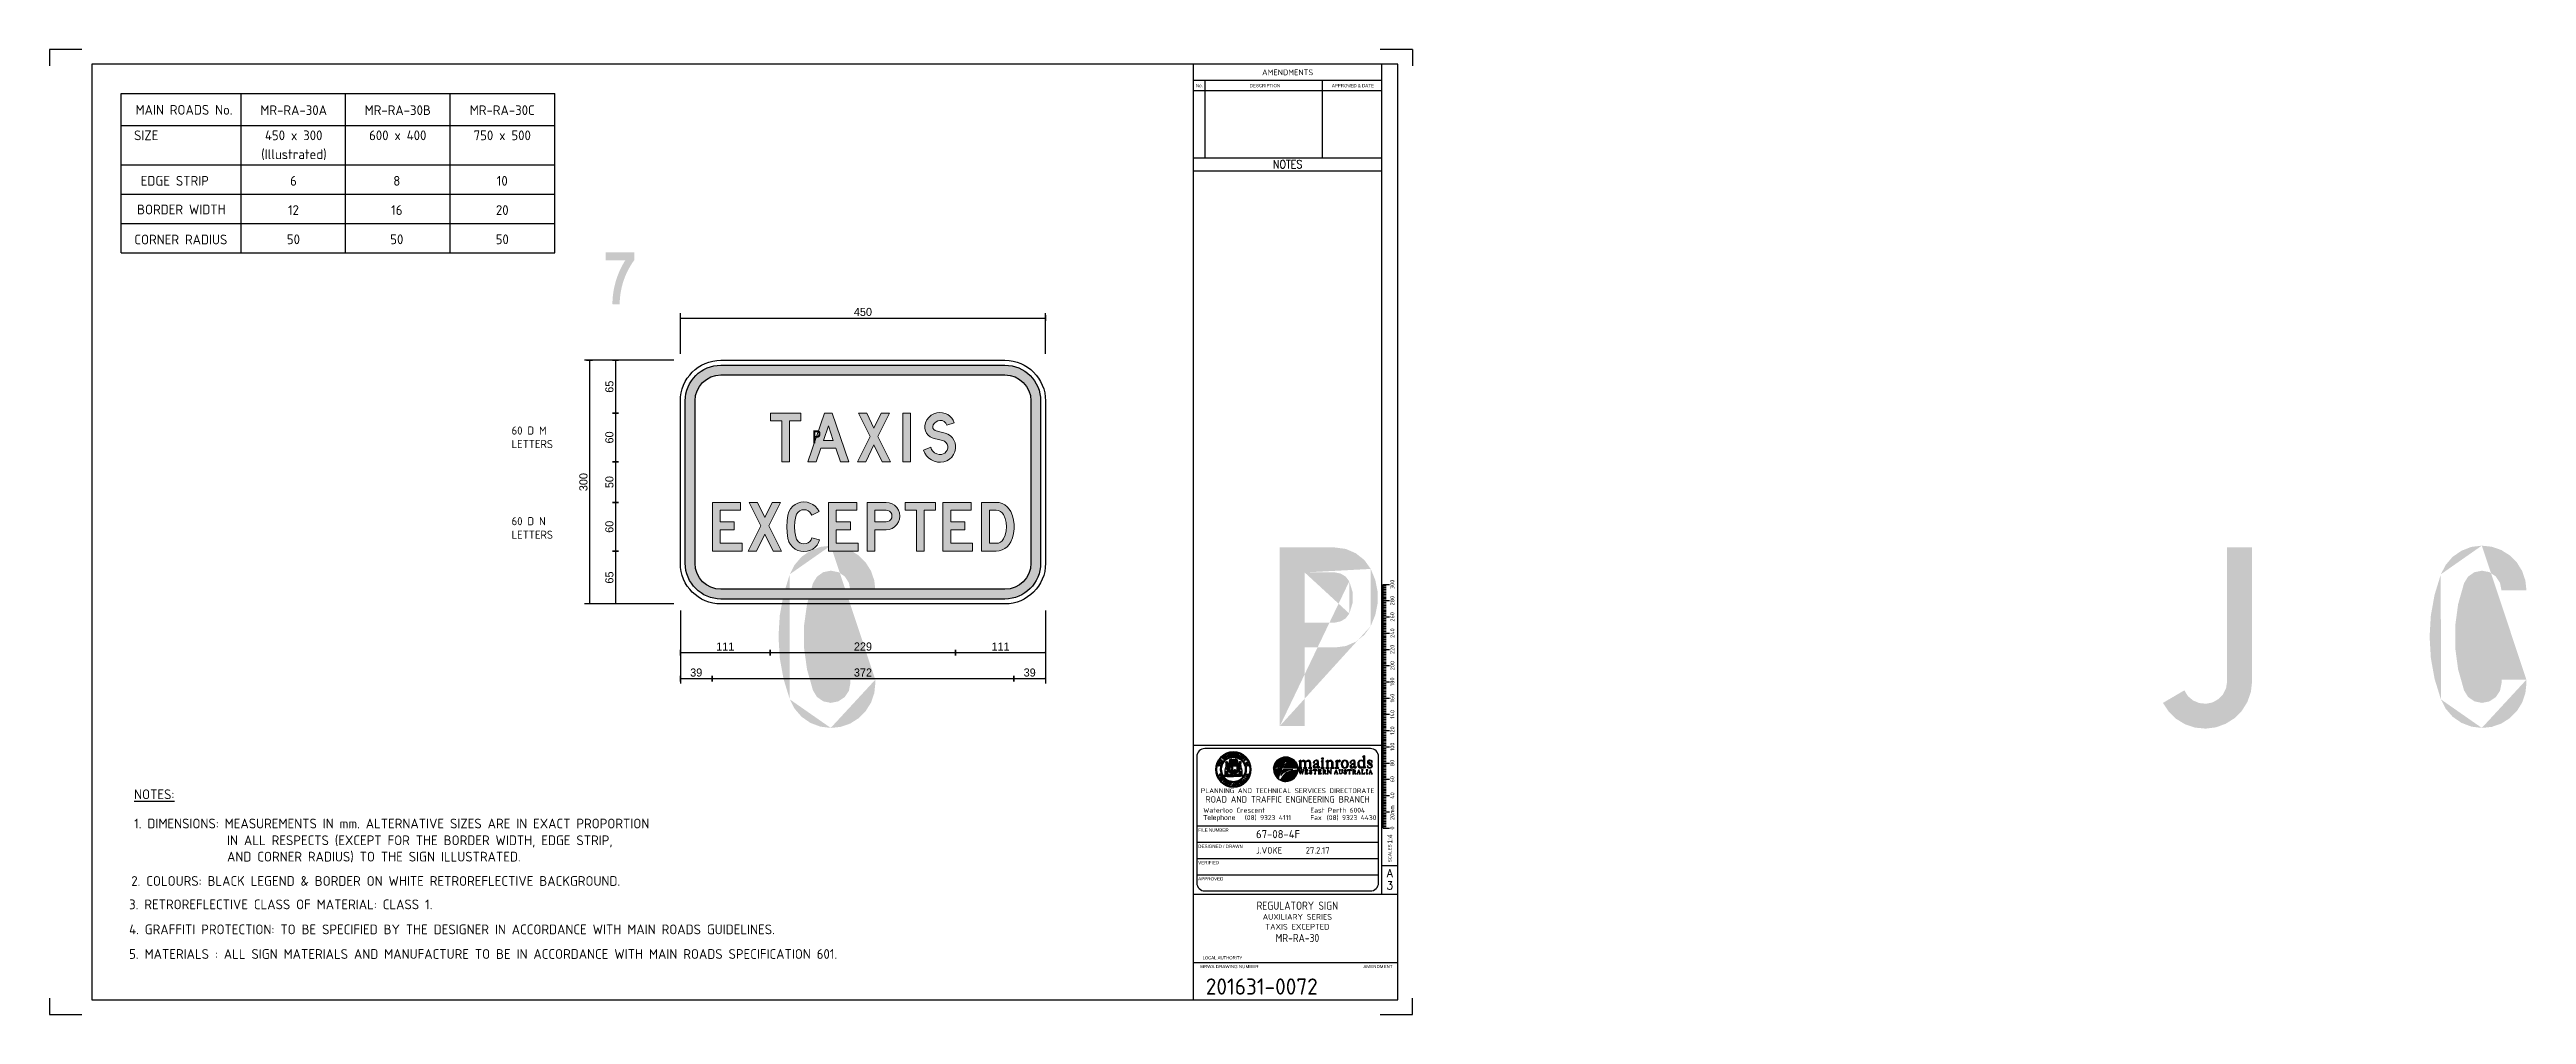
# Model space of a CAD drawing. Extents: x 0 to 1038, y -1303 to 297.
# Drawn here: x 0 to 763, y 0 to 297 of the extents above.
import ezdxf
from ezdxf.enums import TextEntityAlignment as Align

# ---------------------------------------------------------------- set-up
doc = ezdxf.new("R2010")
doc.units = 0
doc.linetypes.add('CENTERX2', pattern=[101.6, 63.5, -12.7, 12.7, -12.7])
doc.layers.get('0').update_dxf_attribs({"linetype": 'CONTINUOUS'})
doc.layers.get('DEFPOINTS').update_dxf_attribs({"linetype": 'CONTINUOUS'})
for name, color, linetype in [('COMMENTS', 4, 'CONTINUOUS'), ('GREEN', 84, 'CONTINUOUS'), ('L18', 4, 'CONTINUOUS'), ('L25', 1, 'CONTINUOUS'), ('L35', 3, 'CONTINUOUS'), ('L50', 7, 'CONTINUOUS'), ('State Govt Logo', 4, 'CONTINUOUS'), ('T25', 1, 'CONTINUOUS'), ('TBLK18', 4, 'CONTINUOUS'), ('TBLK25', 1, 'CONTINUOUS'), ('TBLK35', 3, 'CONTINUOUS'), ('TBLK50', 7, 'CONTINUOUS')]:
    doc.layers.add(name, color=color, linetype=linetype)
doc.styles.add('HELV', font='helvs.shx')
doc.styles.add('HELVL', font='helvl', dxfattribs={"width": 0.8})
doc.styles.add('ISO', font='iso3098b.shx')
doc.styles.add('ROMAND', font='romand')
doc.dimstyles.new('signsdim', dxfattribs={"dimtxt": 2.5, "dimasz": 0.2, "dimexe": 1.5, "dimexo": 2, "dimtad": 1, "dimlfac": 4, "dimrnd": 1, "dimtxsty": 'Standard', "dimblk": 'SGNDIM', "dimcen": 2.5, "dimse2": 1, "dimadec": 0, "dimazin": 0, "dimtfac": 1, "dimtix": 1, "dimtmove": 0, "dimatfit": 3, "dimfxl": 1, "dimarcsym": 0})

msp = doc.modelspace()

# ---------------------------------------------------------------- texts
at = {"layer": 'T25', "color": 3, "style": 'ISO'}
for s, p in [('MAIN ROADS No.', (41.4388, 276.9596)), ('MR-RA-30A', (75.2356, 276.8557)), ('MR-RA-30B', (107.2941, 276.8557)), ('MR-RA-30C', (139.4971, 276.8557)), ('SIZE', (29.7898, 269.1076)), ('450 x 300', (75.2356, 269.1076)), ('600 x 400', (107.2941, 269.1076)), ('750 x 500', (139.4971, 269.1076)), ('(Illustrated)', (75.3078, 263.2817)), ('  EDGE STRIP', (36.7755, 255.1111)), ('6', (75.157, 255.0985)), ('8', (107.0047, 255.0985)), ('10', (139.4971, 255.0985)), (' BORDER WIDTH', (39.7226, 246.2883)), ('12', (75.157, 246.0985)), ('16', (107.0047, 246.0985)), ('20', (139.4971, 246.0985)), ('CORNER RADIUS', (40.4625, 237.0399)), ('50', (75.157, 237.0985)), ('50', (107.0047, 237.0985)), ('50', (139.4971, 237.0985))]:
    msp.add_text(s, height=3, dxfattribs=at).set_placement(p, align=Align.CENTER)
for s, p in [('%%UNOTES:', (26.069, 66.2594)), ('1. DIMENSIONS: MEASUREMENTS IN mm. ALTERNATIVE SIZES ARE IN EXACT PROPORTION', (26.069, 57.2594)), ('IN ALL RESPECTS (EXCEPT FOR THE BORDER WIDTH, EDGE STRIP, ', (54.7023, 52.1024)), ('AND CORNER RADIUS) TO THE SIGN ILLUSTRATED.', (54.7023, 47.0615)), ('2. COLOURS: BLACK LEGEND & BORDER ON WHITE RETROREFLECTIVE BACKGROUND.', (25.1856, 39.5737)), ('3. RETROREFLECTIVE CLASS OF MATERIAL: CLASS 1.', (24.523, 32.3698)), ('4. GRAFFITI PROTECTION: TO BE SPECIFIED BY THE DESIGNER IN ACCORDANCE WITH MAIN ROADS GUIDELINES.', (24.523, 24.6739)), ('5. MATERIALS : ALL SIGN MATERIALS AND MANUFACTURE TO BE IN ACCORDANCE WITH MAIN ROADS SPECIFICATION 601.', (24.523, 17.0972))]:
    msp.add_text(s, height=3, dxfattribs=at).set_placement(p)

# ---------------------------------------------------------------- blocks, each defined once
blk = doc.blocks.new('A3BBLK')
at = {"layer": 'TBLK25'}
for p, q in [((10, 297), (0, 297)), ((0, 297), (0, 292)), ((420, 297), (410, 297)), ((420, 297), (420, 292)), ((0, 5), (0, 0)), ((0, 0), (10, 0)), ((410, 0), (420, 0)), ((420, 0), (420, 5))]:
    blk.add_line(p, q, dxfattribs=at)
at = {"layer": 'TBLK50'}
for p, q in [((415.5, 292.5), (13, 292.5)), ((13, 292.5), (13, 4.5)), ((352.5, 4.5), (352.5, 292.5)), ((415.5, 4.5), (415.5, 292.5)), ((13, 4.5), (415.5, 4.5))]:
    blk.add_line(p, q, dxfattribs=at)
blk = doc.blocks.new('MR logo')
at = {"layer": 'TBLK18'}
h = blk.add_hatch(color=256, dxfattribs=at)
edge = h.paths.add_edge_path()
edge.add_spline(control_points=[(0, -6.2), (-0.7, -6), (-1.5, -5.9), (-2.3, -5.9), (-2.3, -5.9), (-6.2, -5.9), (-9.5, -8.9), (-9.8, -12.7), (-9.8, -12.7), (-9.7, -12.7), (-9.7, -12.7), (-9.7, -12.7), (-9.7, -12.7), (-9.3, -12.6), (-5.9, -11.7), (-3.3, -11), (-3.3, -11), (-3.3, -11), (-3.3, -11), (-3.3, -11), (-3.3, -11), (-3.3, -11), (-3.3, -11), (-3.3, -11), (-3.3, -11), (-3.1, -10.7), (-2.9, -10.4), (-2.7, -10.1), (-2.7, -10.1), (-2.7, -10.1), (-2.7, -10.1), (-2.7, -10.1), (-2.7, -10.1), (-2.7, -10.1), (-2.7, -10.1), (-2.7, -10.1), (-2.7, -10.1), (-3.1, -10), (-3.5, -10), (-3.7, -9.9), (-3.7, -9.9), (-4.5, -9.8), (-1.7, -8.5), (-0.5, -6.9), (-0.5, -6.9), (-0.3, -6.7), (-0.3, -6.6), (0, -6.2)], knot_values=[0, 0, 0, 0, 0.083333, 0.083333, 0.083333, 0.083433, 0.166667, 0.166667, 0.166667, 0.166767, 0.25, 0.25, 0.25, 0.2501, 0.333333, 0.333333, 0.333333, 0.333433, 0.416667, 0.416667, 0.416667, 0.416767, 0.5, 0.5, 0.5, 0.5001, 0.583333, 0.583333, 0.583333, 0.583433, 0.666667, 0.666667, 0.666667, 0.666767, 0.75, 0.75, 0.75, 0.7501, 0.833333, 0.833333, 0.833333, 0.833433, 0.916667, 0.916667, 0.916667, 0.916767, 1, 1, 1, 1], degree=3, periodic=0)
h = blk.add_hatch(color=256, dxfattribs=at)
edge = h.paths.add_edge_path()
edge.add_spline(control_points=[(-6.5, -19.6), (-8.5, -18.2), (-9.8, -15.9), (-9.8, -13.4), (-9.8, -13.4), (-9.8, -13.4), (-9.8, -13.4), (-9.8, -13.4), (-9.8, -13.4), (-9.8, -13.4), (-7.5, -13.4), (-4.9, -13.5), (-4.9, -13.5), (-4.9, -13.5), (-4.9, -13.5), (-4.9, -13.5), (-4.9, -13.5), (-4.9, -13.5), (-4.7, -13.5), (-4.7, -13.5), (-4.7, -13.5), (-5.8, -15.6), (-6.4, -17.3), (-6.5, -18.5), (-6.5, -18.5), (-6.5, -18.9), (-6.5, -19.3), (-6.5, -19.6)], knot_values=[0, 0, 0, 0, 0.142857, 0.142857, 0.142857, 0.142957, 0.285714, 0.285714, 0.285714, 0.285814, 0.428571, 0.428571, 0.428571, 0.428671, 0.571429, 0.571429, 0.571429, 0.571529, 0.714286, 0.714286, 0.714286, 0.714386, 0.857143, 0.857143, 0.857143, 0.857243, 1, 1, 1, 1], degree=3, periodic=0)
h = blk.add_hatch(color=256, dxfattribs=at)
edge = h.paths.add_edge_path()
edge.add_spline(control_points=[(-3.7, -11.6), (-5.4, -12.1), (-7, -12.7), (-7.2, -12.8), (-7.2, -12.8), (-6.3, -12.8), (-5.3, -12.8), (-4.4, -12.8), (-4.4, -12.8), (-4.4, -12.8), (-4.3, -12.8), (-4.3, -12.8), (-4.3, -12.8), (-4.1, -12.4), (-3.9, -12), (-3.7, -11.6), (-3.7, -11.6), (-3.7, -11.6), (-3.7, -11.6), (-3.7, -11.6)], knot_values=[0, 0, 0, 0, 0.2, 0.2, 0.2, 0.2001, 0.4, 0.4, 0.4, 0.4001, 0.6, 0.6, 0.6, 0.6001, 0.8, 0.8, 0.8, 0.8001, 1, 1, 1, 1], degree=3, periodic=0)
h = blk.add_hatch(color=256, dxfattribs=at)
edge = h.paths.add_edge_path()
edge.add_spline(control_points=[(5.2, -13.6), (5, -17.7), (1.7, -20.9), (-2.3, -20.9), (-2.3, -20.9), (-3.5, -20.9), (-4.7, -20.6), (-5.7, -20), (-5.7, -20), (-5.4, -19.8), (-5.1, -19.4), (-4.7, -18.6), (-4.7, -18.6), (-2.3, -14.4), (1.1, -14.5), (4.5, -13.9), (4.5, -13.9), (4.8, -13.9), (5, -13.8), (5.2, -13.6)], knot_values=[0, 0, 0, 0, 0.2, 0.2, 0.2, 0.2001, 0.4, 0.4, 0.4, 0.4001, 0.6, 0.6, 0.6, 0.6001, 0.8, 0.8, 0.8, 0.8001, 1, 1, 1, 1], degree=3, periodic=0)
h = blk.add_hatch(color=256, dxfattribs=at)
edge = h.paths.add_edge_path()
edge.add_spline(control_points=[(-3.9, -13.5), (-4.4, -14.7), (-4.8, -15.9), (-5.2, -17.3), (-5.2, -17.3), (-4.4, -15), (-0.2, -13.8), (2, -13.6), (2, -13.6), (0.6, -13.6), (-1.6, -13.5), (-3.7, -13.5), (-3.7, -13.5), (-3.7, -13.5), (-3.7, -13.5), (-3.7, -13.5), (-3.7, -13.5), (-3.7, -13.5), (-3.9, -13.5), (-3.9, -13.5)], knot_values=[0, 0, 0, 0, 0.2, 0.2, 0.2, 0.2001, 0.4, 0.4, 0.4, 0.4001, 0.6, 0.6, 0.6, 0.6001, 0.8, 0.8, 0.8, 0.8001, 1, 1, 1, 1], degree=3, periodic=0)
h = blk.add_hatch(color=256, dxfattribs=at)
edge = h.paths.add_edge_path()
edge.add_spline(control_points=[(5.2, -12.9), (5, -9.8), (2.9, -7.2), (0.1, -6.3), (0.1, -6.3), (-0.7, -7.6), (-1.5, -8.7), (-2.1, -9.8), (-2.1, -9.8), (-2.1, -9.8), (-2.1, -9.8), (-2.1, -9.8), (-2.1, -9.8), (-2.1, -9.8), (-2.1, -9.9), (-2.1, -9.9), (-2.1, -9.9), (-1.5, -9.9), (-0.7, -10), (-0.3, -10), (-0.3, -10), (0.3, -10.1), (0.7, -10.2), (0, -10.5), (0, -10.5), (-0.6, -10.7), (-1.7, -11), (-2.9, -11.4), (-2.9, -11.4), (-2.9, -11.4), (-3.4, -12.2), (-3.6, -12.8), (-3.6, -12.8), (-3.6, -12.8), (-3.3, -12.8), (-3.3, -12.8), (-3.3, -12.8), (-3.3, -12.8), (-3.3, -12.8), (-3.3, -12.8), (-3.3, -12.8), (-0.8, -12.7), (1.8, -12.7), (4.5, -12.7), (4.5, -12.7), (4.8, -12.7), (5, -12.8), (5.2, -12.9)], knot_values=[0, 0, 0, 0, 0.083333, 0.083333, 0.083333, 0.083433, 0.166667, 0.166667, 0.166667, 0.166767, 0.25, 0.25, 0.25, 0.2501, 0.333333, 0.333333, 0.333333, 0.333433, 0.416667, 0.416667, 0.416667, 0.416767, 0.5, 0.5, 0.5, 0.5001, 0.583333, 0.583333, 0.583333, 0.583433, 0.666667, 0.666667, 0.666667, 0.666767, 0.75, 0.75, 0.75, 0.7501, 0.833333, 0.833333, 0.833333, 0.833433, 0.916667, 0.916667, 0.916667, 0.916767, 1, 1, 1, 1], degree=3, periodic=0)
h = blk.add_hatch(color=256, dxfattribs=at)
edge = h.paths.add_edge_path()
edge.add_spline(control_points=[(-2.3, -10.1), (-2.4, -10.4), (-2.5, -10.6), (-2.7, -10.8), (-2.7, -10.8), (-2.7, -10.8), (-0.7, -10.3), (-0.6, -10.3), (-0.6, -10.3), (-0.6, -10.3), (-1.4, -10.2), (-2.3, -10.1), (-2.3, -10.1), (-2.3, -10.1), (-2.3, -10.1), (-2.3, -10.1), (-2.3, -10.1), (-2.3, -10.1), (-2.3, -10.1), (-2.3, -10.1)], knot_values=[0, 0, 0, 0, 0.2, 0.2, 0.2, 0.2001, 0.4, 0.4, 0.4, 0.4001, 0.6, 0.6, 0.6, 0.6001, 0.8, 0.8, 0.8, 0.8001, 1, 1, 1, 1], degree=3, periodic=0)
h = blk.add_hatch(color=256, dxfattribs=at)
edge = h.paths.add_edge_path()
edge.add_spline(control_points=[(5.6, -12.7), (5.6, -12.7), (5.6, -12.5), (5.6, -12.5), (5.6, -12.5), (6.1, -12.5), (6.2, -12.5), (6.2, -11.9), (6.2, -11.9), (6.2, -11.9), (6.2, -9.2), (6.2, -9.2), (6.2, -9.2), (6.2, -8.8), (6, -8.7), (5.7, -8.5), (5.7, -8.5), (5.7, -8.5), (5.7, -8.5), (5.7, -8.5), (5.7, -8.5), (6.2, -8.4), (6.6, -8.1), (7, -7.9), (7, -7.9), (7, -7.9), (7, -8.8), (7, -8.8), (7, -8.8), (7.5, -8.3), (7.9, -7.9), (8.6, -7.9), (8.6, -7.9), (9.3, -7.9), (9.7, -8.3), (10, -8.9), (10, -8.9), (10.4, -8.4), (10.9, -7.9), (11.5, -7.9), (11.5, -7.9), (12.5, -7.9), (13.1, -8.9), (13.1, -9.7), (13.1, -9.7), (13.1, -9.7), (13.1, -11.9), (13.1, -11.9), (13.1, -11.9), (13.1, -12.5), (13.1, -12.5), (13.8, -12.5), (13.8, -12.5), (13.8, -12.5), (13.8, -12.7), (13.8, -12.7), (13.8, -12.7), (13.8, -12.7), (11.7, -12.7), (11.7, -12.7), (11.7, -12.7), (11.7, -12.7), (11.7, -12.5), (11.7, -12.5), (11.7, -12.5), (12.2, -12.5), (12.3, -12.5), (12.3, -11.9), (12.3, -11.9), (12.3, -11.9), (12.3, -9.6), (12.3, -9.6), (12.3, -9.6), (12.3, -8.9), (11.9, -8.4), (11.2, -8.4), (11.2, -8.4), (10.7, -8.4), (10.1, -8.9), (10.1, -9.4), (10.1, -9.4), (10.1, -9.4), (10.1, -11.9), (10.1, -11.9), (10.1, -11.9), (10.1, -12.5), (10.3, -12.5), (10.7, -12.5), (10.7, -12.5), (10.7, -12.5), (10.7, -12.7), (10.7, -12.7), (10.7, -12.7), (10.7, -12.7), (8.6, -12.7), (8.6, -12.7), (8.6, -12.7), (8.6, -12.7), (8.6, -12.5), (8.6, -12.5), (8.6, -12.5), (9.2, -12.5), (9.2, -12.5), (9.2, -11.9), (9.2, -11.9), (9.2, -11.9), (9.2, -9.6), (9.2, -9.6), (9.2, -9.6), (9.2, -8.9), (9, -8.4), (8.2, -8.4), (8.2, -8.4), (7.5, -8.4), (7.1, -9.1), (7.1, -9.3), (7.1, -9.3), (7.1, -9.3), (7.1, -11.9), (7.1, -11.9), (7.1, -11.9), (7.1, -12.5), (7.3, -12.5), (7.6, -12.5), (7.6, -12.5), (7.6, -12.5), (7.6, -12.7), (7.6, -12.7), (7.6, -12.7), (7.6, -12.7), (5.6, -12.7), (5.6, -12.7)], knot_values=[0, 0, 0, 0, 0.030303, 0.030303, 0.030303, 0.030403, 0.060606, 0.060606, 0.060606, 0.060706, 0.090909, 0.090909, 0.090909, 0.091009, 0.121212, 0.121212, 0.121212, 0.121312, 0.151515, 0.151515, 0.151515, 0.151615, 0.181818, 0.181818, 0.181818, 0.181918, 0.212121, 0.212121, 0.212121, 0.212221, 0.242424, 0.242424, 0.242424, 0.242524, 0.272727, 0.272727, 0.272727, 0.272827, 0.30303, 0.30303, 0.30303, 0.30313, 0.333333, 0.333333, 0.333333, 0.333433, 0.363636, 0.363636, 0.363636, 0.363736, 0.393939, 0.393939, 0.393939, 0.394039, 0.424242, 0.424242, 0.424242, 0.424342, 0.454545, 0.454545, 0.454545, 0.454645, 0.484848, 0.484848, 0.484848, 0.484948, 0.515152, 0.515152, 0.515152, 0.515252, 0.545455, 0.545455, 0.545455, 0.545555, 0.575758, 0.575758, 0.575758, 0.575858, 0.606061, 0.606061, 0.606061, 0.606161, 0.636364, 0.636364, 0.636364, 0.636464, 0.666667, 0.666667, 0.666667, 0.666767, 0.69697, 0.69697, 0.69697, 0.69707, 0.727273, 0.727273, 0.727273, 0.727373, 0.757576, 0.757576, 0.757576, 0.757676, 0.787879, 0.787879, 0.787879, 0.787979, 0.818182, 0.818182, 0.818182, 0.818282, 0.848485, 0.848485, 0.848485, 0.848585, 0.878788, 0.878788, 0.878788, 0.878888, 0.909091, 0.909091, 0.909091, 0.909191, 0.939394, 0.939394, 0.939394, 0.939494, 0.969697, 0.969697, 0.969697, 0.969797, 1, 1, 1, 1], degree=3, periodic=0)
h = blk.add_hatch(color=256, dxfattribs=at)
edge = h.paths.add_edge_path()
edge.add_spline(control_points=[(5.6, -13.8), (5.6, -13.8), (6.4, -13.8), (6.4, -13.8), (6.4, -13.8), (6.4, -13.8), (6.4, -13.9), (6.4, -13.9), (6.4, -13.9), (6.3, -13.9), (6.1, -13.9), (6.1, -14), (6.1, -14), (6.1, -14), (6.2, -14), (6.2, -14.1), (6.2, -14.1), (6.2, -14.1), (6.8, -15.7), (6.8, -15.7), (6.8, -15.7), (6.8, -15.7), (6.8, -15.7), (6.8, -15.7), (6.8, -15.7), (6.8, -15.7), (7.2, -14.5), (7.2, -14.5), (7.2, -14.5), (7.2, -14.5), (7.1, -14.2), (7.1, -14.2), (7.1, -14.2), (7.1, -14.1), (7, -14), (7, -13.9), (7, -13.9), (6.9, -13.9), (6.8, -13.9), (6.7, -13.9), (6.7, -13.9), (6.7, -13.9), (6.7, -13.8), (6.7, -13.8), (6.7, -13.8), (6.7, -13.8), (7.7, -13.8), (7.7, -13.8), (7.7, -13.8), (7.7, -13.8), (7.7, -13.9), (7.7, -13.9), (7.7, -13.9), (7.6, -13.9), (7.4, -13.9), (7.4, -14.1), (7.4, -14.1), (7.4, -14.1), (7.5, -14.4), (7.5, -14.4), (7.5, -14.4), (7.5, -14.4), (8, -15.7), (8, -15.7), (8, -15.7), (8, -15.7), (8, -15.7), (8, -15.7), (8, -15.7), (8, -15.7), (8.2, -14.9), (8.2, -14.9), (8.2, -14.9), (8.3, -14.8), (8.4, -14.3), (8.4, -14.1), (8.4, -14.1), (8.4, -13.9), (8.3, -13.9), (8.2, -13.9), (8.2, -13.9), (8.2, -13.9), (8.2, -13.8), (8.2, -13.8), (8.2, -13.8), (8.2, -13.8), (8.8, -13.8), (8.8, -13.8), (8.8, -13.8), (8.8, -13.8), (8.8, -13.9), (8.8, -13.9), (8.8, -13.9), (8.6, -13.9), (8.5, -14.2), (8.5, -14.4), (8.5, -14.4), (8.5, -14.4), (7.9, -16.3), (7.9, -16.3), (7.9, -16.3), (7.9, -16.3), (7.8, -16.3), (7.8, -16.3), (7.8, -16.3), (7.8, -16.3), (7.2, -14.6), (7.2, -14.6), (7.2, -14.6), (7.2, -14.6), (7.2, -14.6), (7.2, -14.6), (7.2, -14.6), (7.2, -14.6), (6.7, -16.3), (6.7, -16.3), (6.7, -16.3), (6.7, -16.3), (6.6, -16.3), (6.6, -16.3), (6.6, -16.3), (6.6, -16.3), (5.8, -14.2), (5.8, -14.2), (5.8, -14.2), (5.8, -14.1), (5.8, -14), (5.7, -13.9), (5.7, -13.9), (5.7, -13.9), (5.6, -13.9), (5.6, -13.9), (5.6, -13.9), (5.6, -13.9), (5.6, -13.8), (5.6, -13.8)], knot_values=[0, 0, 0, 0, 0.029412, 0.029412, 0.029412, 0.029512, 0.058824, 0.058824, 0.058824, 0.058924, 0.088235, 0.088235, 0.088235, 0.088335, 0.117647, 0.117647, 0.117647, 0.117747, 0.147059, 0.147059, 0.147059, 0.147159, 0.176471, 0.176471, 0.176471, 0.176571, 0.205882, 0.205882, 0.205882, 0.205982, 0.235294, 0.235294, 0.235294, 0.235394, 0.264706, 0.264706, 0.264706, 0.264806, 0.294118, 0.294118, 0.294118, 0.294218, 0.323529, 0.323529, 0.323529, 0.323629, 0.352941, 0.352941, 0.352941, 0.353041, 0.382353, 0.382353, 0.382353, 0.382453, 0.411765, 0.411765, 0.411765, 0.411865, 0.441176, 0.441176, 0.441176, 0.441276, 0.470588, 0.470588, 0.470588, 0.470688, 0.5, 0.5, 0.5, 0.5001, 0.529412, 0.529412, 0.529412, 0.529512, 0.558824, 0.558824, 0.558824, 0.558924, 0.588235, 0.588235, 0.588235, 0.588335, 0.617647, 0.617647, 0.617647, 0.617747, 0.647059, 0.647059, 0.647059, 0.647159, 0.676471, 0.676471, 0.676471, 0.676571, 0.705882, 0.705882, 0.705882, 0.705982, 0.735294, 0.735294, 0.735294, 0.735394, 0.764706, 0.764706, 0.764706, 0.764806, 0.794118, 0.794118, 0.794118, 0.794218, 0.823529, 0.823529, 0.823529, 0.823629, 0.852941, 0.852941, 0.852941, 0.853041, 0.882353, 0.882353, 0.882353, 0.882453, 0.911765, 0.911765, 0.911765, 0.911865, 0.941176, 0.941176, 0.941176, 0.941276, 0.970588, 0.970588, 0.970588, 0.970688, 1, 1, 1, 1], degree=3, periodic=0)
h = blk.add_hatch(color=256, dxfattribs=at)
edge = h.paths.add_edge_path()
edge.add_spline(control_points=[(9.4, -16.2), (9.4, -16.2), (9.4, -16.2), (9.4, -16.2), (9.4, -16.2), (9.6, -16.2), (9.7, -16.1), (9.7, -16), (9.7, -16), (9.7, -16), (9.7, -14.1), (9.7, -14.1), (9.7, -14.1), (9.7, -13.9), (9.6, -13.9), (9.4, -13.9), (9.4, -13.9), (9.4, -13.9), (9.4, -13.8), (9.4, -13.8), (9.4, -13.8), (9.4, -13.8), (11.2, -13.8), (11.2, -13.8), (11.2, -13.8), (11.2, -13.8), (11.3, -14.4), (11.3, -14.4), (11.3, -14.4), (11.3, -14.4), (11.3, -14.4), (11.3, -14.4), (11.3, -14.4), (11.2, -14.3), (11.2, -14.3), (11.1, -14.2), (11.1, -14.2), (10.9, -13.9), (10.8, -13.9), (10.6, -13.9), (10.6, -13.9), (10.6, -13.9), (10, -13.9), (10, -13.9), (10, -13.9), (10, -13.9), (10, -15), (10, -15), (10, -15), (10, -15), (10.2, -15), (10.2, -15), (10.2, -15), (10.6, -15), (10.7, -14.9), (10.8, -14.5), (10.8, -14.5), (10.8, -14.5), (10.8, -14.5), (10.8, -14.5), (10.8, -14.5), (10.8, -14.5), (10.8, -15.5), (10.8, -15.5), (10.8, -15.5), (10.8, -15.5), (10.8, -15.5), (10.8, -15.5), (10.8, -15.5), (10.8, -15.1), (10.6, -15.1), (10.3, -15.1), (10.3, -15.1), (10.3, -15.1), (10, -15.1), (10, -15.1), (10, -15.1), (10, -15.1), (10, -16), (10, -16), (10, -16), (10, -16.1), (10.1, -16.2), (10.3, -16.2), (10.3, -16.2), (10.3, -16.2), (10.7, -16.2), (10.7, -16.2), (10.7, -16.2), (10.8, -16.2), (10.9, -16.1), (11.1, -16), (11.1, -16), (11.2, -15.9), (11.3, -15.7), (11.4, -15.6), (11.4, -15.6), (11.4, -15.6), (11.4, -15.6), (11.4, -15.6), (11.4, -15.6), (11.4, -15.6), (11.3, -16.2), (11.3, -16.2), (11.3, -16.2), (11.3, -16.2), (9.4, -16.2), (9.4, -16.2)], knot_values=[0, 0, 0, 0, 0.037037, 0.037037, 0.037037, 0.037137, 0.074074, 0.074074, 0.074074, 0.074174, 0.111111, 0.111111, 0.111111, 0.111211, 0.148148, 0.148148, 0.148148, 0.148248, 0.185185, 0.185185, 0.185185, 0.185285, 0.222222, 0.222222, 0.222222, 0.222322, 0.259259, 0.259259, 0.259259, 0.259359, 0.296296, 0.296296, 0.296296, 0.296396, 0.333333, 0.333333, 0.333333, 0.333433, 0.37037, 0.37037, 0.37037, 0.37047, 0.407407, 0.407407, 0.407407, 0.407507, 0.444444, 0.444444, 0.444444, 0.444544, 0.481481, 0.481481, 0.481481, 0.481581, 0.518519, 0.518519, 0.518519, 0.518619, 0.555556, 0.555556, 0.555556, 0.555656, 0.592593, 0.592593, 0.592593, 0.592693, 0.62963, 0.62963, 0.62963, 0.62973, 0.666667, 0.666667, 0.666667, 0.666767, 0.703704, 0.703704, 0.703704, 0.703804, 0.740741, 0.740741, 0.740741, 0.740841, 0.777778, 0.777778, 0.777778, 0.777878, 0.814815, 0.814815, 0.814815, 0.814915, 0.851852, 0.851852, 0.851852, 0.851952, 0.888889, 0.888889, 0.888889, 0.888989, 0.925926, 0.925926, 0.925926, 0.926026, 0.962963, 0.962963, 0.962963, 0.963063, 1, 1, 1, 1], degree=3, periodic=0)
h = blk.add_hatch(color=256, dxfattribs=at)
edge = h.paths.add_edge_path()
edge.add_spline(control_points=[(12.2, -15.5), (12.2, -15.5), (12.3, -15.5), (12.3, -15.5), (12.3, -15.5), (12.3, -15.9), (12.5, -16.2), (12.9, -16.2), (12.9, -16.2), (13.4, -16.2), (13.5, -15.9), (13.5, -15.7), (13.5, -15.7), (13.5, -15.3), (13.2, -15.3), (12.9, -15.2), (12.9, -15.2), (12.5, -15.1), (12.3, -14.9), (12.3, -14.5), (12.3, -14.5), (12.3, -14.1), (12.6, -13.8), (13, -13.8), (13, -13.8), (13.2, -13.8), (13.4, -13.9), (13.6, -14), (13.6, -14), (13.6, -14), (13.7, -13.9), (13.7, -13.9), (13.7, -13.9), (13.7, -13.9), (13.7, -13.9), (13.7, -13.9), (13.7, -13.9), (13.7, -13.9), (13.7, -14.6), (13.7, -14.6), (13.7, -14.6), (13.7, -14.6), (13.7, -14.6), (13.7, -14.6), (13.7, -14.6), (13.6, -14.4), (13.6, -14.2), (13.5, -14.1), (13.5, -14.1), (13.4, -13.9), (13.2, -13.9), (13.1, -13.9), (13.1, -13.9), (12.7, -13.9), (12.6, -14.1), (12.6, -14.4), (12.6, -14.4), (12.6, -14.7), (12.8, -14.8), (13, -14.8), (13, -14.8), (13.4, -15), (13.8, -15.1), (13.8, -15.6), (13.8, -15.6), (13.8, -16.1), (13.4, -16.3), (13, -16.3), (13, -16.3), (12.8, -16.3), (12.6, -16.2), (12.4, -16.1), (12.4, -16.1), (12.4, -16.1), (12.2, -16.2), (12.2, -16.2), (12.2, -16.2), (12.2, -16.2), (12.2, -16.2), (12.2, -16.2), (12.2, -16.2), (12.2, -16.2), (12.2, -15.5), (12.2, -15.5)], knot_values=[0, 0, 0, 0, 0.047619, 0.047619, 0.047619, 0.047719, 0.095238, 0.095238, 0.095238, 0.095338, 0.142857, 0.142857, 0.142857, 0.142957, 0.190476, 0.190476, 0.190476, 0.190576, 0.238095, 0.238095, 0.238095, 0.238195, 0.285714, 0.285714, 0.285714, 0.285814, 0.333333, 0.333333, 0.333333, 0.333433, 0.380952, 0.380952, 0.380952, 0.381052, 0.428571, 0.428571, 0.428571, 0.428671, 0.47619, 0.47619, 0.47619, 0.47629, 0.52381, 0.52381, 0.52381, 0.52391, 0.571429, 0.571429, 0.571429, 0.571529, 0.619048, 0.619048, 0.619048, 0.619148, 0.666667, 0.666667, 0.666667, 0.666767, 0.714286, 0.714286, 0.714286, 0.714386, 0.761905, 0.761905, 0.761905, 0.762005, 0.809524, 0.809524, 0.809524, 0.809624, 0.857143, 0.857143, 0.857143, 0.857243, 0.904762, 0.904762, 0.904762, 0.904862, 0.952381, 0.952381, 0.952381, 0.952481, 1, 1, 1, 1], degree=3, periodic=0)
h = blk.add_hatch(color=256, dxfattribs=at)
edge = h.paths.add_edge_path()
edge.add_spline(control_points=[(15.5, -13.9), (15.5, -13.9), (14.9, -13.9), (14.9, -13.9), (14.9, -13.9), (14.8, -13.9), (14.8, -13.9), (14.7, -14), (14.7, -14), (14.6, -14.2), (14.5, -14.3), (14.4, -14.4), (14.4, -14.4), (14.4, -14.4), (14.4, -14.4), (14.4, -14.4), (14.4, -14.4), (14.4, -14.4), (14.5, -13.8), (14.5, -13.8), (14.5, -13.8), (14.6, -13.8), (14.7, -13.8), (14.8, -13.8), (14.8, -13.8), (14.8, -13.8), (16.6, -13.8), (16.6, -13.8), (16.6, -13.8), (16.7, -13.8), (16.8, -13.8), (16.9, -13.8), (16.9, -13.8), (16.9, -13.8), (17, -14.4), (17, -14.4), (17, -14.4), (17, -14.4), (16.9, -14.4), (16.9, -14.4), (16.9, -14.4), (16.9, -14.3), (16.8, -14.2), (16.7, -14), (16.7, -14), (16.6, -13.9), (16.6, -13.9), (16.4, -13.9), (16.4, -13.9), (16.4, -13.9), (15.9, -13.9), (15.9, -13.9), (15.9, -13.9), (15.9, -13.9), (15.9, -16), (15.9, -16), (15.9, -16), (15.9, -16.1), (15.9, -16.1), (16.2, -16.2), (16.2, -16.2), (16.2, -16.2), (16.2, -16.2), (16.2, -16.2), (16.2, -16.2), (16.2, -16.2), (15.2, -16.2), (15.2, -16.2), (15.2, -16.2), (15.2, -16.2), (15.2, -16.2), (15.2, -16.2), (15.2, -16.2), (15.4, -16.1), (15.5, -16.1), (15.5, -16), (15.5, -16), (15.5, -16), (15.5, -13.9), (15.5, -13.9)], knot_values=[0, 0, 0, 0, 0.05, 0.05, 0.05, 0.0501, 0.1, 0.1, 0.1, 0.1001, 0.15, 0.15, 0.15, 0.1501, 0.2, 0.2, 0.2, 0.2001, 0.25, 0.25, 0.25, 0.2501, 0.3, 0.3, 0.3, 0.3001, 0.35, 0.35, 0.35, 0.3501, 0.4, 0.4, 0.4, 0.4001, 0.45, 0.45, 0.45, 0.4501, 0.5, 0.5, 0.5, 0.5001, 0.55, 0.55, 0.55, 0.5501, 0.6, 0.6, 0.6, 0.6001, 0.65, 0.65, 0.65, 0.6501, 0.7, 0.7, 0.7, 0.7001, 0.75, 0.75, 0.75, 0.7501, 0.8, 0.8, 0.8, 0.8001, 0.85, 0.85, 0.85, 0.8501, 0.9, 0.9, 0.9, 0.9001, 0.95, 0.95, 0.95, 0.9501, 1, 1, 1, 1], degree=3, periodic=0)
h = blk.add_hatch(color=256, dxfattribs=at)
edge = h.paths.add_edge_path()
edge.add_spline(control_points=[(17, -8.7), (17, -8.3), (16.7, -8.1), (16.3, -8.1), (16.3, -8.1), (16, -8.1), (15.4, -8.4), (15.4, -8.7), (15.4, -8.7), (15.4, -8.7), (15.4, -8.8), (15.4, -8.9), (15.4, -8.9), (15.4, -9.3), (15.3, -9.6), (14.9, -9.6), (14.9, -9.6), (14.7, -9.6), (14.6, -9.4), (14.6, -9.2), (14.6, -9.2), (14.6, -9), (14.7, -8.8), (14.9, -8.6), (14.9, -8.6), (15.4, -8.2), (16.2, -7.8), (16.8, -7.8), (16.8, -7.8), (17.5, -7.8), (17.8, -8.2), (17.8, -8.9), (17.8, -8.9), (17.8, -8.9), (17.8, -11.7), (17.8, -11.7), (17.8, -11.7), (17.8, -11.9), (17.8, -12.3), (18.1, -12.3), (18.1, -12.3), (18.2, -12.3), (18.3, -12), (18.4, -11.9), (18.4, -11.9), (18.4, -11.9), (18.6, -11.9), (18.6, -11.9), (18.6, -11.9), (18.5, -12.4), (18.3, -12.7), (17.8, -12.7), (17.8, -12.7), (17.4, -12.7), (17, -12.3), (17, -12), (17, -12), (16.5, -12.3), (16.2, -12.7), (15.5, -12.7), (15.5, -12.7), (15, -12.7), (14.6, -12.3), (14.6, -11.8), (14.6, -11.8), (14.6, -10.6), (16.1, -10.2), (17, -9.9), (17, -9.9), (17, -9.9), (17, -8.7), (17, -8.7)], knot_values=[0, 0, 0, 0, 0.055556, 0.055556, 0.055556, 0.055656, 0.111111, 0.111111, 0.111111, 0.111211, 0.166667, 0.166667, 0.166667, 0.166767, 0.222222, 0.222222, 0.222222, 0.222322, 0.277778, 0.277778, 0.277778, 0.277878, 0.333333, 0.333333, 0.333333, 0.333433, 0.388889, 0.388889, 0.388889, 0.388989, 0.444444, 0.444444, 0.444444, 0.444544, 0.5, 0.5, 0.5, 0.5001, 0.555556, 0.555556, 0.555556, 0.555656, 0.611111, 0.611111, 0.611111, 0.611211, 0.666667, 0.666667, 0.666667, 0.666767, 0.722222, 0.722222, 0.722222, 0.722322, 0.777778, 0.777778, 0.777778, 0.777878, 0.833333, 0.833333, 0.833333, 0.833433, 0.888889, 0.888889, 0.888889, 0.888989, 0.944444, 0.944444, 0.944444, 0.944544, 1, 1, 1, 1], degree=3, periodic=0)
edge = h.paths.add_edge_path(flags=16)
edge.add_spline(control_points=[(17, -10.1), (16.5, -10.3), (15.3, -10.7), (15.3, -11.3), (15.3, -11.3), (15.3, -11.8), (15.6, -12.1), (16.1, -12.1), (16.1, -12.1), (16.5, -12.1), (16.7, -12), (17, -11.7), (17, -11.7), (17, -11.7), (17, -10.1), (17, -10.1)], knot_values=[0, 0, 0, 0, 0.25, 0.25, 0.25, 0.2501, 0.5, 0.5, 0.5, 0.5001, 0.75, 0.75, 0.75, 0.7501, 1, 1, 1, 1], degree=3, periodic=0)
h = blk.add_hatch(color=256, dxfattribs=at)
edge = h.paths.add_edge_path()
edge.add_spline(control_points=[(17.6, -16.2), (17.6, -16.2), (17.6, -16.2), (17.6, -16.2), (17.6, -16.2), (17.8, -16.2), (17.9, -16.1), (17.9, -16), (17.9, -16), (17.9, -16), (17.9, -14.1), (17.9, -14.1), (17.9, -14.1), (17.9, -13.9), (17.8, -13.9), (17.6, -13.9), (17.6, -13.9), (17.6, -13.9), (17.6, -13.8), (17.6, -13.8), (17.6, -13.8), (17.6, -13.8), (19.4, -13.8), (19.4, -13.8), (19.4, -13.8), (19.4, -13.8), (19.5, -14.4), (19.5, -14.4), (19.5, -14.4), (19.5, -14.4), (19.5, -14.4), (19.5, -14.4), (19.5, -14.4), (19.4, -14.3), (19.4, -14.3), (19.3, -14.2), (19.3, -14.2), (19.1, -13.9), (19, -13.9), (18.8, -13.9), (18.8, -13.9), (18.8, -13.9), (18.2, -13.9), (18.2, -13.9), (18.2, -13.9), (18.2, -13.9), (18.2, -15), (18.2, -15), (18.2, -15), (18.2, -15), (18.4, -15), (18.4, -15), (18.4, -15), (18.8, -15), (18.9, -14.9), (19, -14.5), (19, -14.5), (19, -14.5), (19.1, -14.5), (19.1, -14.5), (19.1, -14.5), (19.1, -14.5), (19.1, -15.5), (19.1, -15.5), (19.1, -15.5), (19.1, -15.5), (19, -15.5), (19, -15.5), (19, -15.5), (19, -15.1), (18.8, -15.1), (18.5, -15.1), (18.5, -15.1), (18.5, -15.1), (18.2, -15.1), (18.2, -15.1), (18.2, -15.1), (18.2, -15.1), (18.2, -16), (18.2, -16), (18.2, -16), (18.2, -16.1), (18.3, -16.2), (18.5, -16.2), (18.5, -16.2), (18.5, -16.2), (18.9, -16.2), (18.9, -16.2), (18.9, -16.2), (19, -16.2), (19.1, -16.1), (19.3, -16), (19.3, -16), (19.4, -15.9), (19.5, -15.7), (19.6, -15.6), (19.6, -15.6), (19.6, -15.6), (19.6, -15.6), (19.6, -15.6), (19.6, -15.6), (19.6, -15.6), (19.5, -16.2), (19.5, -16.2), (19.5, -16.2), (19.5, -16.2), (17.6, -16.2), (17.6, -16.2)], knot_values=[0, 0, 0, 0, 0.037037, 0.037037, 0.037037, 0.037137, 0.074074, 0.074074, 0.074074, 0.074174, 0.111111, 0.111111, 0.111111, 0.111211, 0.148148, 0.148148, 0.148148, 0.148248, 0.185185, 0.185185, 0.185185, 0.185285, 0.222222, 0.222222, 0.222222, 0.222322, 0.259259, 0.259259, 0.259259, 0.259359, 0.296296, 0.296296, 0.296296, 0.296396, 0.333333, 0.333333, 0.333333, 0.333433, 0.37037, 0.37037, 0.37037, 0.37047, 0.407407, 0.407407, 0.407407, 0.407507, 0.444444, 0.444444, 0.444444, 0.444544, 0.481481, 0.481481, 0.481481, 0.481581, 0.518519, 0.518519, 0.518519, 0.518619, 0.555556, 0.555556, 0.555556, 0.555656, 0.592593, 0.592593, 0.592593, 0.592693, 0.62963, 0.62963, 0.62963, 0.62973, 0.666667, 0.666667, 0.666667, 0.666767, 0.703704, 0.703704, 0.703704, 0.703804, 0.740741, 0.740741, 0.740741, 0.740841, 0.777778, 0.777778, 0.777778, 0.777878, 0.814815, 0.814815, 0.814815, 0.814915, 0.851852, 0.851852, 0.851852, 0.851952, 0.888889, 0.888889, 0.888889, 0.888989, 0.925926, 0.925926, 0.925926, 0.926026, 0.962963, 0.962963, 0.962963, 0.963063, 1, 1, 1, 1], degree=3, periodic=0)
h = blk.add_hatch(color=256, dxfattribs=at)
edge = h.paths.add_edge_path()
edge.add_spline(control_points=[(19.3, -12.7), (19.3, -12.7), (19.3, -12.5), (19.3, -12.5), (19.3, -12.5), (19.8, -12.5), (20, -12.5), (20, -11.9), (20, -11.9), (20, -11.9), (20, -9.3), (20, -9.3), (20, -9.3), (20, -9.1), (20, -8.8), (19.8, -8.7), (19.8, -8.7), (19.6, -8.6), (19.5, -8.6), (19.4, -8.6), (19.4, -8.6), (19.4, -8.6), (19.4, -8.5), (19.4, -8.5), (19.4, -8.5), (19.8, -8.3), (20.3, -8.1), (20.8, -7.9), (20.8, -7.9), (20.8, -7.9), (20.8, -11.9), (20.8, -11.9), (20.8, -11.9), (20.8, -12.5), (20.9, -12.5), (21.4, -12.5), (21.4, -12.5), (21.4, -12.5), (21.4, -12.7), (21.4, -12.7), (21.4, -12.7), (21.4, -12.7), (19.3, -12.7), (19.3, -12.7)], knot_values=[0, 0, 0, 0, 0.090909, 0.090909, 0.090909, 0.091009, 0.181818, 0.181818, 0.181818, 0.181918, 0.272727, 0.272727, 0.272727, 0.272827, 0.363636, 0.363636, 0.363636, 0.363736, 0.454545, 0.454545, 0.454545, 0.454645, 0.545455, 0.545455, 0.545455, 0.545555, 0.636364, 0.636364, 0.636364, 0.636464, 0.727273, 0.727273, 0.727273, 0.727373, 0.818182, 0.818182, 0.818182, 0.818282, 0.909091, 0.909091, 0.909091, 0.909191, 1, 1, 1, 1], degree=3, periodic=0)
h = blk.add_hatch(color=256, dxfattribs=at)
edge = h.paths.add_edge_path()
edge.add_spline(control_points=[(19.7, -6.8), (19.7, -7.2), (19.9, -7.4), (20.3, -7.4), (20.3, -7.4), (20.6, -7.4), (20.8, -7.2), (20.8, -6.8), (20.8, -6.8), (20.8, -6.5), (20.6, -6.3), (20.3, -6.3), (20.3, -6.3), (19.9, -6.3), (19.7, -6.5), (19.7, -6.8)], knot_values=[0, 0, 0, 0, 0.25, 0.25, 0.25, 0.2501, 0.5, 0.5, 0.5, 0.5001, 0.75, 0.75, 0.75, 0.7501, 1, 1, 1, 1], degree=3, periodic=0)
h = blk.add_hatch(color=256, dxfattribs=at)
edge = h.paths.add_edge_path(flags=16)
edge.add_spline(control_points=[(21.9, -14.5), (21.9, -14.1), (21.7, -13.9), (21.3, -13.9), (21.3, -13.9), (21.2, -13.9), (21.1, -13.9), (21.1, -14.1), (21.1, -14.1), (21.1, -14.1), (21.1, -15.1), (21.1, -15.1), (21.1, -15.1), (21.2, -15.1), (21.3, -15.1), (21.4, -15), (21.4, -15), (21.8, -15), (21.9, -14.8), (21.9, -14.5)], knot_values=[0, 0, 0, 0, 0.2, 0.2, 0.2, 0.2001, 0.4, 0.4, 0.4, 0.4001, 0.6, 0.6, 0.6, 0.6001, 0.8, 0.8, 0.8, 0.8001, 1, 1, 1, 1], degree=3, periodic=0)
edge = h.paths.add_edge_path()
edge.add_spline(control_points=[(20.5, -13.8), (20.8, -13.8), (21.1, -13.8), (21.4, -13.8), (21.4, -13.8), (21.9, -13.8), (22.3, -14), (22.3, -14.5), (22.3, -14.5), (22.3, -14.8), (22.1, -15), (21.8, -15.1), (21.8, -15.1), (22, -15.3), (22.2, -15.7), (22.4, -16), (22.4, -16), (22.4, -16.1), (22.6, -16.2), (22.7, -16.2), (22.7, -16.2), (22.7, -16.2), (22.7, -16.2), (22.7, -16.2), (22.7, -16.2), (22.7, -16.2), (22.1, -16.2), (22.1, -16.2), (22.1, -16.2), (22, -16), (21.7, -15.5), (21.5, -15.3), (21.5, -15.3), (21.4, -15.2), (21.2, -15.1), (21.1, -15.1), (21.1, -15.1), (21.1, -15.1), (21.1, -16), (21.1, -16), (21.1, -16), (21.1, -16.1), (21.2, -16.2), (21.4, -16.2), (21.4, -16.2), (21.4, -16.2), (21.4, -16.2), (21.4, -16.2), (21.4, -16.2), (21.4, -16.2), (20.5, -16.2), (20.5, -16.2), (20.5, -16.2), (20.5, -16.2), (20.5, -16.2), (20.5, -16.2), (20.5, -16.2), (20.7, -16.2), (20.7, -16.1), (20.7, -16), (20.7, -16), (20.7, -16), (20.7, -14.1), (20.7, -14.1), (20.7, -14.1), (20.7, -13.9), (20.7, -13.9), (20.5, -13.9), (20.5, -13.9), (20.5, -13.9), (20.5, -13.8), (20.5, -13.8)], knot_values=[0, 0, 0, 0, 0.055556, 0.055556, 0.055556, 0.055656, 0.111111, 0.111111, 0.111111, 0.111211, 0.166667, 0.166667, 0.166667, 0.166767, 0.222222, 0.222222, 0.222222, 0.222322, 0.277778, 0.277778, 0.277778, 0.277878, 0.333333, 0.333333, 0.333333, 0.333433, 0.388889, 0.388889, 0.388889, 0.388989, 0.444444, 0.444444, 0.444444, 0.444544, 0.5, 0.5, 0.5, 0.5001, 0.555556, 0.555556, 0.555556, 0.555656, 0.611111, 0.611111, 0.611111, 0.611211, 0.666667, 0.666667, 0.666667, 0.666767, 0.722222, 0.722222, 0.722222, 0.722322, 0.777778, 0.777778, 0.777778, 0.777878, 0.833333, 0.833333, 0.833333, 0.833433, 0.888889, 0.888889, 0.888889, 0.888989, 0.944444, 0.944444, 0.944444, 0.944544, 1, 1, 1, 1], degree=3, periodic=0)
h = blk.add_hatch(color=256, dxfattribs=at)
edge = h.paths.add_edge_path()
edge.add_spline(control_points=[(22.3, -12.7), (22.3, -12.7), (22.3, -12.5), (22.3, -12.5), (22.3, -12.5), (22.8, -12.5), (22.9, -12.5), (22.9, -11.9), (22.9, -11.9), (22.9, -11.9), (22.9, -9.2), (22.9, -9.2), (22.9, -9.2), (22.9, -8.8), (22.8, -8.7), (22.4, -8.6), (22.4, -8.6), (22.4, -8.6), (22.4, -8.5), (22.4, -8.5), (22.4, -8.5), (22.9, -8.3), (23.3, -8.1), (23.8, -7.9), (23.8, -7.9), (23.8, -7.9), (23.8, -8.8), (23.8, -8.8), (23.8, -8.8), (24.2, -8.3), (24.5, -7.9), (25.2, -7.9), (25.2, -7.9), (26, -7.9), (26.8, -8.6), (26.8, -9.4), (26.8, -9.4), (26.8, -9.4), (26.8, -11.9), (26.8, -11.9), (26.8, -11.9), (26.8, -12.5), (27.1, -12.5), (27.4, -12.5), (27.4, -12.5), (27.4, -12.5), (27.4, -12.7), (27.4, -12.7), (27.4, -12.7), (27.4, -12.7), (25.3, -12.7), (25.3, -12.7), (25.3, -12.7), (25.3, -12.7), (25.3, -12.5), (25.3, -12.5), (25.3, -12.5), (25.8, -12.5), (25.9, -12.5), (25.9, -11.9), (25.9, -11.9), (25.9, -11.9), (25.9, -9.5), (25.9, -9.5), (25.9, -9.5), (25.9, -8.9), (25.6, -8.4), (24.9, -8.4), (24.9, -8.4), (24.4, -8.4), (23.8, -8.9), (23.8, -9.4), (23.8, -9.4), (23.8, -9.4), (23.8, -11.9), (23.8, -11.9), (23.8, -11.9), (23.8, -12.5), (23.9, -12.5), (24.4, -12.5), (24.4, -12.5), (24.4, -12.5), (24.4, -12.7), (24.4, -12.7), (24.4, -12.7), (24.4, -12.7), (22.3, -12.7), (22.3, -12.7)], knot_values=[0, 0, 0, 0, 0.045455, 0.045455, 0.045455, 0.045555, 0.090909, 0.090909, 0.090909, 0.091009, 0.136364, 0.136364, 0.136364, 0.136464, 0.181818, 0.181818, 0.181818, 0.181918, 0.227273, 0.227273, 0.227273, 0.227373, 0.272727, 0.272727, 0.272727, 0.272827, 0.318182, 0.318182, 0.318182, 0.318282, 0.363636, 0.363636, 0.363636, 0.363736, 0.409091, 0.409091, 0.409091, 0.409191, 0.454545, 0.454545, 0.454545, 0.454645, 0.5, 0.5, 0.5, 0.5001, 0.545455, 0.545455, 0.545455, 0.545555, 0.590909, 0.590909, 0.590909, 0.591009, 0.636364, 0.636364, 0.636364, 0.636464, 0.681818, 0.681818, 0.681818, 0.681918, 0.727273, 0.727273, 0.727273, 0.727373, 0.772727, 0.772727, 0.772727, 0.772827, 0.818182, 0.818182, 0.818182, 0.818282, 0.863636, 0.863636, 0.863636, 0.863736, 0.909091, 0.909091, 0.909091, 0.909191, 0.954545, 0.954545, 0.954545, 0.954645, 1, 1, 1, 1], degree=3, periodic=0)
h = blk.add_hatch(color=256, dxfattribs=at)
edge = h.paths.add_edge_path()
edge.add_spline(control_points=[(23.6, -14.2), (23.6, -14.2), (23.6, -16), (23.6, -16), (23.6, -16), (23.6, -16.1), (23.7, -16.1), (23.9, -16.2), (23.9, -16.2), (23.9, -16.2), (23.9, -16.2), (23.9, -16.2), (23.9, -16.2), (23.9, -16.2), (23.2, -16.2), (23.2, -16.2), (23.2, -16.2), (23.2, -16.2), (23.2, -16.2), (23.2, -16.2), (23.2, -16.2), (23.4, -16.1), (23.5, -16.1), (23.5, -16), (23.5, -16), (23.5, -16), (23.5, -15.9), (23.5, -15.9), (23.5, -15.9), (23.5, -15.9), (23.5, -14.1), (23.5, -14.1), (23.5, -14.1), (23.4, -14), (23.3, -13.9), (23.2, -13.9), (23.2, -13.9), (23.2, -13.9), (23.2, -13.8), (23.2, -13.8), (23.2, -13.8), (23.2, -13.8), (23.7, -13.8), (23.7, -13.8), (23.7, -13.8), (23.7, -13.8), (25.5, -15.7), (25.5, -15.7), (25.5, -15.7), (25.5, -15.7), (25.5, -14.1), (25.5, -14.1), (25.5, -14.1), (25.5, -13.9), (25.4, -13.9), (25.2, -13.9), (25.2, -13.9), (25.2, -13.9), (25.2, -13.8), (25.2, -13.8), (25.2, -13.8), (25.2, -13.8), (25.9, -13.8), (25.9, -13.8), (25.9, -13.8), (25.9, -13.8), (25.9, -13.9), (25.9, -13.9), (25.9, -13.9), (25.6, -13.9), (25.6, -14), (25.6, -14.1), (25.6, -14.1), (25.6, -14.1), (25.6, -16.3), (25.6, -16.3), (25.6, -16.3), (25.6, -16.3), (25.5, -16.3), (25.5, -16.3), (25.5, -16.3), (25.5, -16.3), (23.6, -14.2), (23.6, -14.2)], knot_values=[0, 0, 0, 0, 0.047619, 0.047619, 0.047619, 0.047719, 0.095238, 0.095238, 0.095238, 0.095338, 0.142857, 0.142857, 0.142857, 0.142957, 0.190476, 0.190476, 0.190476, 0.190576, 0.238095, 0.238095, 0.238095, 0.238195, 0.285714, 0.285714, 0.285714, 0.285814, 0.333333, 0.333333, 0.333333, 0.333433, 0.380952, 0.380952, 0.380952, 0.381052, 0.428571, 0.428571, 0.428571, 0.428671, 0.47619, 0.47619, 0.47619, 0.47629, 0.52381, 0.52381, 0.52381, 0.52391, 0.571429, 0.571429, 0.571429, 0.571529, 0.619048, 0.619048, 0.619048, 0.619148, 0.666667, 0.666667, 0.666667, 0.666767, 0.714286, 0.714286, 0.714286, 0.714386, 0.761905, 0.761905, 0.761905, 0.762005, 0.809524, 0.809524, 0.809524, 0.809624, 0.857143, 0.857143, 0.857143, 0.857243, 0.904762, 0.904762, 0.904762, 0.904862, 0.952381, 0.952381, 0.952381, 0.952481, 1, 1, 1, 1], degree=3, periodic=0)
h = blk.add_hatch(color=256, dxfattribs=at)
edge = h.paths.add_edge_path(flags=16)
edge.add_spline(control_points=[(28.2, -15.2), (28.2, -15.2), (29, -15.2), (29, -15.2), (29, -15.2), (29, -15.2), (28.6, -14.2), (28.6, -14.2), (28.6, -14.2), (28.6, -14.2), (28.2, -15.2), (28.2, -15.2)], knot_values=[0, 0, 0, 0, 0.333333, 0.333333, 0.333333, 0.333433, 0.666667, 0.666667, 0.666667, 0.666767, 1, 1, 1, 1], degree=3, periodic=0)
edge = h.paths.add_edge_path()
edge.add_spline(control_points=[(27.6, -16.2), (27.6, -16.2), (27.6, -16.2), (27.6, -16.2), (27.6, -16.2), (27.7, -16.1), (27.8, -16.1), (27.8, -16), (27.8, -16), (27.8, -16), (28.5, -14.1), (28.5, -14.1), (28.5, -14.1), (28.5, -14.1), (28.5, -14), (28.5, -14), (28.5, -14), (28.6, -14), (28.7, -13.9), (28.8, -13.8), (28.8, -13.8), (28.8, -13.8), (29.6, -15.8), (29.6, -15.8), (29.6, -15.8), (29.7, -16), (29.7, -16.1), (29.9, -16.2), (29.9, -16.2), (29.9, -16.2), (29.9, -16.2), (29.9, -16.2), (29.9, -16.2), (29.9, -16.2), (29, -16.2), (29, -16.2), (29, -16.2), (29, -16.2), (29, -16.2), (29, -16.2), (29, -16.2), (29.1, -16.2), (29.3, -16.2), (29.3, -16), (29.3, -16), (29.3, -15.9), (29.1, -15.5), (29, -15.3), (29, -15.3), (29, -15.3), (28.2, -15.3), (28.2, -15.3), (28.2, -15.3), (28.2, -15.4), (28, -15.9), (28, -16), (28, -16), (28, -16.1), (28.1, -16.1), (28.2, -16.2), (28.2, -16.2), (28.2, -16.2), (28.2, -16.2), (28.2, -16.2), (28.2, -16.2), (28.2, -16.2), (27.6, -16.2), (27.6, -16.2)], knot_values=[0, 0, 0, 0, 0.058824, 0.058824, 0.058824, 0.058924, 0.117647, 0.117647, 0.117647, 0.117747, 0.176471, 0.176471, 0.176471, 0.176571, 0.235294, 0.235294, 0.235294, 0.235394, 0.294118, 0.294118, 0.294118, 0.294218, 0.352941, 0.352941, 0.352941, 0.353041, 0.411765, 0.411765, 0.411765, 0.411865, 0.470588, 0.470588, 0.470588, 0.470688, 0.529412, 0.529412, 0.529412, 0.529512, 0.588235, 0.588235, 0.588235, 0.588335, 0.647059, 0.647059, 0.647059, 0.647159, 0.705882, 0.705882, 0.705882, 0.705982, 0.764706, 0.764706, 0.764706, 0.764806, 0.823529, 0.823529, 0.823529, 0.823629, 0.882353, 0.882353, 0.882353, 0.882453, 0.941176, 0.941176, 0.941176, 0.941276, 1, 1, 1, 1], degree=3, periodic=0)
h = blk.add_hatch(color=256, dxfattribs=at)
edge = h.paths.add_edge_path()
edge.add_spline(control_points=[(28.2, -12.7), (28.2, -12.7), (28.2, -12.5), (28.2, -12.5), (28.2, -12.5), (28.7, -12.5), (28.8, -12.5), (28.8, -11.9), (28.8, -11.9), (28.8, -11.9), (28.8, -9.2), (28.8, -9.2), (28.8, -9.2), (28.8, -8.8), (28.7, -8.8), (28.3, -8.6), (28.3, -8.6), (28.3, -8.6), (28.3, -8.5), (28.3, -8.5), (28.3, -8.5), (28.8, -8.3), (29.2, -8.1), (29.6, -7.9), (29.6, -7.9), (29.6, -7.9), (29.6, -8.7), (29.6, -8.7), (29.6, -8.7), (29.9, -8.4), (30.2, -7.9), (30.7, -7.9), (30.7, -7.9), (31, -7.9), (31.3, -8), (31.3, -8.4), (31.3, -8.4), (31.3, -8.6), (31.1, -8.8), (30.9, -8.8), (30.9, -8.8), (30.7, -8.8), (30.5, -8.6), (30.2, -8.6), (30.2, -8.6), (30.1, -8.6), (29.7, -8.9), (29.7, -9.1), (29.7, -9.1), (29.7, -9.1), (29.7, -11.9), (29.7, -11.9), (29.7, -11.9), (29.7, -12.5), (29.8, -12.5), (30.3, -12.5), (30.3, -12.5), (30.3, -12.5), (30.3, -12.7), (30.3, -12.7), (30.3, -12.7), (30.3, -12.7), (28.2, -12.7), (28.2, -12.7)], knot_values=[0, 0, 0, 0, 0.0625, 0.0625, 0.0625, 0.0626, 0.125, 0.125, 0.125, 0.1251, 0.1875, 0.1875, 0.1875, 0.1876, 0.25, 0.25, 0.25, 0.2501, 0.3125, 0.3125, 0.3125, 0.3126, 0.375, 0.375, 0.375, 0.3751, 0.4375, 0.4375, 0.4375, 0.4376, 0.5, 0.5, 0.5, 0.5001, 0.5625, 0.5625, 0.5625, 0.5626, 0.625, 0.625, 0.625, 0.6251, 0.6875, 0.6875, 0.6875, 0.6876, 0.75, 0.75, 0.75, 0.7501, 0.8125, 0.8125, 0.8125, 0.8126, 0.875, 0.875, 0.875, 0.8751, 0.9375, 0.9375, 0.9375, 0.9376, 1, 1, 1, 1], degree=3, periodic=0)
h = blk.add_hatch(color=256, dxfattribs=at)
edge = h.paths.add_edge_path()
edge.add_spline(control_points=[(30.4, -13.8), (30.4, -13.8), (31.3, -13.8), (31.3, -13.8), (31.3, -13.8), (31.3, -13.8), (31.3, -13.9), (31.3, -13.9), (31.3, -13.9), (31.1, -13.9), (31, -14), (31, -14.2), (31, -14.2), (31, -14.2), (31, -15.6), (31, -15.6), (31, -15.6), (31, -15.8), (31.1, -16.2), (31.7, -16.2), (31.7, -16.2), (32.3, -16.2), (32.4, -15.8), (32.4, -15.4), (32.4, -15.4), (32.4, -15.4), (32.4, -14.2), (32.4, -14.2), (32.4, -14.2), (32.4, -13.9), (32.3, -13.9), (32.1, -13.9), (32.1, -13.9), (32.1, -13.9), (32.1, -13.8), (32.1, -13.8), (32.1, -13.8), (32.1, -13.8), (32.8, -13.8), (32.8, -13.8), (32.8, -13.8), (32.8, -13.8), (32.8, -13.9), (32.8, -13.9), (32.8, -13.9), (32.6, -13.9), (32.5, -14), (32.5, -14.2), (32.5, -14.2), (32.5, -14.2), (32.5, -15.4), (32.5, -15.4), (32.5, -15.4), (32.5, -15.9), (32.3, -16.3), (31.6, -16.3), (31.6, -16.3), (30.9, -16.3), (30.7, -15.9), (30.7, -15.5), (30.7, -15.5), (30.7, -15.5), (30.7, -14.2), (30.7, -14.2), (30.7, -14.2), (30.7, -13.9), (30.7, -13.9), (30.4, -13.9), (30.4, -13.9), (30.4, -13.9), (30.4, -13.8), (30.4, -13.8)], knot_values=[0, 0, 0, 0, 0.055556, 0.055556, 0.055556, 0.055656, 0.111111, 0.111111, 0.111111, 0.111211, 0.166667, 0.166667, 0.166667, 0.166767, 0.222222, 0.222222, 0.222222, 0.222322, 0.277778, 0.277778, 0.277778, 0.277878, 0.333333, 0.333333, 0.333333, 0.333433, 0.388889, 0.388889, 0.388889, 0.388989, 0.444444, 0.444444, 0.444444, 0.444544, 0.5, 0.5, 0.5, 0.5001, 0.555556, 0.555556, 0.555556, 0.555656, 0.611111, 0.611111, 0.611111, 0.611211, 0.666667, 0.666667, 0.666667, 0.666767, 0.722222, 0.722222, 0.722222, 0.722322, 0.777778, 0.777778, 0.777778, 0.777878, 0.833333, 0.833333, 0.833333, 0.833433, 0.888889, 0.888889, 0.888889, 0.888989, 0.944444, 0.944444, 0.944444, 0.944544, 1, 1, 1, 1], degree=3, periodic=0)
h = blk.add_hatch(color=256, dxfattribs=at)
edge = h.paths.add_edge_path(flags=16)
edge.add_spline(control_points=[(34.1, -8), (33.1, -8), (32.7, -9.2), (32.7, -10.3), (32.7, -10.3), (32.7, -11.4), (33.1, -12.5), (34.1, -12.5), (34.1, -12.5), (35.1, -12.5), (35.4, -11.4), (35.4, -10.3), (35.4, -10.3), (35.4, -9.2), (35.1, -8), (34.1, -8)], knot_values=[0, 0, 0, 0, 0.25, 0.25, 0.25, 0.2501, 0.5, 0.5, 0.5, 0.5001, 0.75, 0.75, 0.75, 0.7501, 1, 1, 1, 1], degree=3, periodic=0)
edge = h.paths.add_edge_path()
edge.add_spline(control_points=[(34.1, -12.7), (32.7, -12.7), (31.8, -11.6), (31.8, -10.3), (31.8, -10.3), (31.8, -8.9), (32.7, -7.8), (34.1, -7.8), (34.1, -7.8), (35.4, -7.8), (36.3, -8.9), (36.3, -10.3), (36.3, -10.3), (36.3, -11.6), (35.4, -12.7), (34.1, -12.7)], knot_values=[0, 0, 0, 0, 0.25, 0.25, 0.25, 0.2501, 0.5, 0.5, 0.5, 0.5001, 0.75, 0.75, 0.75, 0.7501, 1, 1, 1, 1], degree=3, periodic=0)
h = blk.add_hatch(color=256, dxfattribs=at)
edge = h.paths.add_edge_path()
edge.add_spline(control_points=[(33.5, -15.5), (33.5, -15.5), (33.5, -15.5), (33.5, -15.5), (33.5, -15.5), (33.6, -15.9), (33.8, -16.2), (34.2, -16.2), (34.2, -16.2), (34.7, -16.2), (34.8, -15.9), (34.8, -15.7), (34.8, -15.7), (34.8, -15.3), (34.4, -15.3), (34.2, -15.2), (34.2, -15.2), (33.8, -15.1), (33.5, -14.9), (33.5, -14.5), (33.5, -14.5), (33.5, -14.1), (33.9, -13.8), (34.3, -13.8), (34.3, -13.8), (34.5, -13.8), (34.7, -13.9), (34.9, -14), (34.9, -14), (34.9, -14), (35, -13.9), (35, -13.9), (35, -13.9), (35, -13.9), (35, -13.9), (35, -13.9), (35, -13.9), (35, -13.9), (35, -14.6), (35, -14.6), (35, -14.6), (35, -14.6), (34.9, -14.6), (34.9, -14.6), (34.9, -14.6), (34.9, -14.4), (34.8, -14.2), (34.7, -14.1), (34.7, -14.1), (34.6, -13.9), (34.5, -13.9), (34.3, -13.9), (34.3, -13.9), (34, -13.9), (33.8, -14.1), (33.8, -14.4), (33.8, -14.4), (33.8, -14.7), (34.1, -14.8), (34.3, -14.8), (34.3, -14.8), (34.7, -15), (35.1, -15.1), (35.1, -15.6), (35.1, -15.6), (35.1, -16.1), (34.7, -16.3), (34.2, -16.3), (34.2, -16.3), (34, -16.3), (33.8, -16.2), (33.6, -16.1), (33.6, -16.1), (33.6, -16.1), (33.5, -16.2), (33.5, -16.2), (33.5, -16.2), (33.5, -16.2), (33.5, -16.2), (33.5, -16.2), (33.5, -16.2), (33.5, -16.2), (33.5, -15.5), (33.5, -15.5)], knot_values=[0, 0, 0, 0, 0.047619, 0.047619, 0.047619, 0.047719, 0.095238, 0.095238, 0.095238, 0.095338, 0.142857, 0.142857, 0.142857, 0.142957, 0.190476, 0.190476, 0.190476, 0.190576, 0.238095, 0.238095, 0.238095, 0.238195, 0.285714, 0.285714, 0.285714, 0.285814, 0.333333, 0.333333, 0.333333, 0.333433, 0.380952, 0.380952, 0.380952, 0.381052, 0.428571, 0.428571, 0.428571, 0.428671, 0.47619, 0.47619, 0.47619, 0.47629, 0.52381, 0.52381, 0.52381, 0.52391, 0.571429, 0.571429, 0.571429, 0.571529, 0.619048, 0.619048, 0.619048, 0.619148, 0.666667, 0.666667, 0.666667, 0.666767, 0.714286, 0.714286, 0.714286, 0.714386, 0.761905, 0.761905, 0.761905, 0.762005, 0.809524, 0.809524, 0.809524, 0.809624, 0.857143, 0.857143, 0.857143, 0.857243, 0.904762, 0.904762, 0.904762, 0.904862, 0.952381, 0.952381, 0.952381, 0.952481, 1, 1, 1, 1], degree=3, periodic=0)
h = blk.add_hatch(color=256, dxfattribs=at)
edge = h.paths.add_edge_path()
edge.add_spline(control_points=[(36.8, -13.9), (36.8, -13.9), (36.2, -13.9), (36.2, -13.9), (36.2, -13.9), (36.1, -13.9), (36, -13.9), (36, -14), (36, -14), (35.9, -14.2), (35.8, -14.3), (35.7, -14.4), (35.7, -14.4), (35.7, -14.4), (35.6, -14.4), (35.6, -14.4), (35.6, -14.4), (35.6, -14.4), (35.8, -13.8), (35.8, -13.8), (35.8, -13.8), (35.9, -13.8), (36, -13.8), (36.1, -13.8), (36.1, -13.8), (36.1, -13.8), (37.8, -13.8), (37.8, -13.8), (37.8, -13.8), (37.9, -13.8), (38, -13.8), (38.1, -13.8), (38.1, -13.8), (38.1, -13.8), (38.2, -14.4), (38.2, -14.4), (38.2, -14.4), (38.2, -14.4), (38.2, -14.4), (38.2, -14.4), (38.2, -14.4), (38.1, -14.3), (38, -14.2), (37.9, -14), (37.9, -14), (37.9, -13.9), (37.8, -13.9), (37.7, -13.9), (37.7, -13.9), (37.7, -13.9), (37.1, -13.9), (37.1, -13.9), (37.1, -13.9), (37.1, -13.9), (37.1, -16), (37.1, -16), (37.1, -16), (37.1, -16.1), (37.2, -16.1), (37.4, -16.2), (37.4, -16.2), (37.4, -16.2), (37.4, -16.2), (37.4, -16.2), (37.4, -16.2), (37.4, -16.2), (36.5, -16.2), (36.5, -16.2), (36.5, -16.2), (36.5, -16.2), (36.5, -16.2), (36.5, -16.2), (36.5, -16.2), (36.7, -16.1), (36.8, -16.1), (36.8, -16), (36.8, -16), (36.8, -16), (36.8, -13.9), (36.8, -13.9)], knot_values=[0, 0, 0, 0, 0.05, 0.05, 0.05, 0.0501, 0.1, 0.1, 0.1, 0.1001, 0.15, 0.15, 0.15, 0.1501, 0.2, 0.2, 0.2, 0.2001, 0.25, 0.25, 0.25, 0.2501, 0.3, 0.3, 0.3, 0.3001, 0.35, 0.35, 0.35, 0.3501, 0.4, 0.4, 0.4, 0.4001, 0.45, 0.45, 0.45, 0.4501, 0.5, 0.5, 0.5, 0.5001, 0.55, 0.55, 0.55, 0.5501, 0.6, 0.6, 0.6, 0.6001, 0.65, 0.65, 0.65, 0.6501, 0.7, 0.7, 0.7, 0.7001, 0.75, 0.75, 0.75, 0.7501, 0.8, 0.8, 0.8, 0.8001, 0.85, 0.85, 0.85, 0.8501, 0.9, 0.9, 0.9, 0.9001, 0.95, 0.95, 0.95, 0.9501, 1, 1, 1, 1], degree=3, periodic=0)
h = blk.add_hatch(color=256, dxfattribs=at)
edge = h.paths.add_edge_path(flags=16)
edge.add_spline(control_points=[(39.6, -10.1), (39.2, -10.3), (37.9, -10.7), (37.9, -11.3), (37.9, -11.3), (37.9, -11.8), (38.2, -12.1), (38.7, -12.1), (38.7, -12.1), (39.1, -12.1), (39.3, -12), (39.6, -11.7), (39.6, -11.7), (39.6, -11.7), (39.6, -10.1), (39.6, -10.1)], knot_values=[0, 0, 0, 0, 0.25, 0.25, 0.25, 0.2501, 0.5, 0.5, 0.5, 0.5001, 0.75, 0.75, 0.75, 0.7501, 1, 1, 1, 1], degree=3, periodic=0)
edge = h.paths.add_edge_path()
edge.add_spline(control_points=[(39.6, -8.7), (39.6, -8.3), (39.4, -8.1), (39, -8.1), (39, -8.1), (38.6, -8.1), (38, -8.4), (38, -8.7), (38, -8.7), (38, -8.7), (38, -8.8), (38, -8.9), (38, -8.9), (38, -9.3), (38, -9.6), (37.5, -9.6), (37.5, -9.6), (37.3, -9.6), (37.2, -9.4), (37.2, -9.2), (37.2, -9.2), (37.2, -9), (37.3, -8.8), (37.6, -8.6), (37.6, -8.6), (38, -8.2), (38.8, -7.8), (39.5, -7.8), (39.5, -7.8), (40.1, -7.8), (40.5, -8.2), (40.5, -8.9), (40.5, -8.9), (40.5, -8.9), (40.5, -11.7), (40.5, -11.7), (40.5, -11.7), (40.5, -11.9), (40.5, -12.3), (40.7, -12.3), (40.7, -12.3), (40.9, -12.3), (41, -12), (41, -11.9), (41, -11.9), (41, -11.9), (41.2, -11.9), (41.2, -11.9), (41.2, -11.9), (41.1, -12.4), (40.9, -12.7), (40.4, -12.7), (40.4, -12.7), (40, -12.7), (39.7, -12.3), (39.7, -12), (39.7, -12), (39.2, -12.3), (38.8, -12.7), (38.1, -12.7), (38.1, -12.7), (37.7, -12.7), (37.2, -12.3), (37.2, -11.8), (37.2, -11.8), (37.2, -10.6), (38.8, -10.2), (39.6, -9.9), (39.6, -9.9), (39.6, -9.9), (39.6, -8.7), (39.6, -8.7)], knot_values=[0, 0, 0, 0, 0.055556, 0.055556, 0.055556, 0.055656, 0.111111, 0.111111, 0.111111, 0.111211, 0.166667, 0.166667, 0.166667, 0.166767, 0.222222, 0.222222, 0.222222, 0.222322, 0.277778, 0.277778, 0.277778, 0.277878, 0.333333, 0.333333, 0.333333, 0.333433, 0.388889, 0.388889, 0.388889, 0.388989, 0.444444, 0.444444, 0.444444, 0.444544, 0.5, 0.5, 0.5, 0.5001, 0.555556, 0.555556, 0.555556, 0.555656, 0.611111, 0.611111, 0.611111, 0.611211, 0.666667, 0.666667, 0.666667, 0.666767, 0.722222, 0.722222, 0.722222, 0.722322, 0.777778, 0.777778, 0.777778, 0.777878, 0.833333, 0.833333, 0.833333, 0.833433, 0.888889, 0.888889, 0.888889, 0.888989, 0.944444, 0.944444, 0.944444, 0.944544, 1, 1, 1, 1], degree=3, periodic=0)
h = blk.add_hatch(color=256, dxfattribs=at)
edge = h.paths.add_edge_path()
edge.add_spline(control_points=[(38.9, -13.8), (39.2, -13.8), (39.5, -13.8), (39.8, -13.8), (39.8, -13.8), (40.3, -13.8), (40.7, -14), (40.7, -14.5), (40.7, -14.5), (40.7, -14.8), (40.5, -15), (40.2, -15.1), (40.2, -15.1), (40.4, -15.3), (40.6, -15.7), (40.8, -16), (40.8, -16), (40.8, -16.1), (40.9, -16.2), (41.1, -16.2), (41.1, -16.2), (41.1, -16.2), (41.1, -16.2), (41.1, -16.2), (41.1, -16.2), (41.1, -16.2), (40.5, -16.2), (40.5, -16.2), (40.5, -16.2), (40.4, -16), (40.1, -15.5), (39.9, -15.3), (39.9, -15.3), (39.8, -15.2), (39.6, -15.1), (39.5, -15.1), (39.5, -15.1), (39.5, -15.1), (39.5, -16), (39.5, -16), (39.5, -16), (39.5, -16.1), (39.6, -16.2), (39.8, -16.2), (39.8, -16.2), (39.8, -16.2), (39.8, -16.2), (39.8, -16.2), (39.8, -16.2), (39.8, -16.2), (38.9, -16.2), (38.9, -16.2), (38.9, -16.2), (38.9, -16.2), (38.9, -16.2), (38.9, -16.2), (38.9, -16.2), (39.1, -16.2), (39.1, -16.1), (39.1, -16), (39.1, -16), (39.1, -16), (39.1, -14.1), (39.1, -14.1), (39.1, -14.1), (39.1, -13.9), (39, -13.9), (38.9, -13.9), (38.9, -13.9), (38.9, -13.9), (38.9, -13.8), (38.9, -13.8)], knot_values=[0, 0, 0, 0, 0.055556, 0.055556, 0.055556, 0.055656, 0.111111, 0.111111, 0.111111, 0.111211, 0.166667, 0.166667, 0.166667, 0.166767, 0.222222, 0.222222, 0.222222, 0.222322, 0.277778, 0.277778, 0.277778, 0.277878, 0.333333, 0.333333, 0.333333, 0.333433, 0.388889, 0.388889, 0.388889, 0.388989, 0.444444, 0.444444, 0.444444, 0.444544, 0.5, 0.5, 0.5, 0.5001, 0.555556, 0.555556, 0.555556, 0.555656, 0.611111, 0.611111, 0.611111, 0.611211, 0.666667, 0.666667, 0.666667, 0.666767, 0.722222, 0.722222, 0.722222, 0.722322, 0.777778, 0.777778, 0.777778, 0.777878, 0.833333, 0.833333, 0.833333, 0.833433, 0.888889, 0.888889, 0.888889, 0.888989, 0.944444, 0.944444, 0.944444, 0.944544, 1, 1, 1, 1], degree=3, periodic=0)
edge = h.paths.add_edge_path(flags=16)
edge.add_spline(control_points=[(40.3, -14.5), (40.3, -14.1), (40.1, -13.9), (39.7, -13.9), (39.7, -13.9), (39.6, -13.9), (39.5, -13.9), (39.5, -14.1), (39.5, -14.1), (39.5, -14.1), (39.5, -15.1), (39.5, -15.1), (39.5, -15.1), (39.6, -15.1), (39.7, -15.1), (39.8, -15), (39.8, -15), (40.2, -15), (40.3, -14.8), (40.3, -14.5)], knot_values=[0, 0, 0, 0, 0.2, 0.2, 0.2, 0.2001, 0.4, 0.4, 0.4, 0.4001, 0.6, 0.6, 0.6, 0.6001, 0.8, 0.8, 0.8, 0.8001, 1, 1, 1, 1], degree=3, periodic=0)
h = blk.add_hatch(color=256, dxfattribs=at)
edge = h.paths.add_edge_path(flags=16)
edge.add_spline(control_points=[(42.2, -15.2), (42.2, -15.2), (42.9, -15.2), (42.9, -15.2), (42.9, -15.2), (42.9, -15.2), (42.5, -14.2), (42.5, -14.2), (42.5, -14.2), (42.5, -14.2), (42.2, -15.2), (42.2, -15.2)], knot_values=[0, 0, 0, 0, 0.333333, 0.333333, 0.333333, 0.333433, 0.666667, 0.666667, 0.666667, 0.666767, 1, 1, 1, 1], degree=3, periodic=0)
edge = h.paths.add_edge_path()
edge.add_spline(control_points=[(41.5, -16.2), (41.5, -16.2), (41.5, -16.2), (41.5, -16.2), (41.5, -16.2), (41.6, -16.1), (41.7, -16.1), (41.8, -16), (41.8, -16), (41.8, -16), (42.5, -14.1), (42.5, -14.1), (42.5, -14.1), (42.5, -14.1), (42.4, -14), (42.4, -14), (42.4, -14), (42.5, -14), (42.6, -13.9), (42.7, -13.8), (42.7, -13.8), (42.7, -13.8), (43.5, -15.8), (43.5, -15.8), (43.5, -15.8), (43.6, -16), (43.6, -16.1), (43.8, -16.2), (43.8, -16.2), (43.8, -16.2), (43.8, -16.2), (43.8, -16.2), (43.8, -16.2), (43.8, -16.2), (42.9, -16.2), (42.9, -16.2), (42.9, -16.2), (42.9, -16.2), (42.9, -16.2), (42.9, -16.2), (42.9, -16.2), (43, -16.2), (43.2, -16.2), (43.2, -16), (43.2, -16), (43.2, -15.9), (43, -15.5), (43, -15.3), (43, -15.3), (43, -15.3), (42.1, -15.3), (42.1, -15.3), (42.1, -15.3), (42.1, -15.4), (41.9, -15.9), (41.9, -16), (41.9, -16), (41.9, -16.1), (42.1, -16.1), (42.2, -16.2), (42.2, -16.2), (42.2, -16.2), (42.2, -16.2), (42.2, -16.2), (42.2, -16.2), (42.2, -16.2), (41.5, -16.2), (41.5, -16.2)], knot_values=[0, 0, 0, 0, 0.058824, 0.058824, 0.058824, 0.058924, 0.117647, 0.117647, 0.117647, 0.117747, 0.176471, 0.176471, 0.176471, 0.176571, 0.235294, 0.235294, 0.235294, 0.235394, 0.294118, 0.294118, 0.294118, 0.294218, 0.352941, 0.352941, 0.352941, 0.353041, 0.411765, 0.411765, 0.411765, 0.411865, 0.470588, 0.470588, 0.470588, 0.470688, 0.529412, 0.529412, 0.529412, 0.529512, 0.588235, 0.588235, 0.588235, 0.588335, 0.647059, 0.647059, 0.647059, 0.647159, 0.705882, 0.705882, 0.705882, 0.705982, 0.764706, 0.764706, 0.764706, 0.764806, 0.823529, 0.823529, 0.823529, 0.823629, 0.882353, 0.882353, 0.882353, 0.882453, 0.941176, 0.941176, 0.941176, 0.941276, 1, 1, 1, 1], degree=3, periodic=0)
h = blk.add_hatch(color=256, dxfattribs=at)
edge = h.paths.add_edge_path(flags=16)
edge.add_spline(control_points=[(45.6, -9.6), (45.6, -8.2), (44.7, -8), (44.3, -8), (44.3, -8), (43.2, -8), (42.9, -9.2), (42.9, -10.1), (42.9, -10.1), (42.9, -11.9), (44, -12.2), (44.5, -12.2), (44.5, -12.2), (44.9, -12.2), (45.3, -12), (45.6, -11.7), (45.6, -11.7), (45.6, -11.7), (45.6, -9.6), (45.6, -9.6)], knot_values=[0, 0, 0, 0, 0.2, 0.2, 0.2, 0.2001, 0.4, 0.4, 0.4, 0.4001, 0.6, 0.6, 0.6, 0.6001, 0.8, 0.8, 0.8, 0.8001, 1, 1, 1, 1], degree=3, periodic=0)
edge = h.paths.add_edge_path()
edge.add_spline(control_points=[(45.6, -6.5), (45.6, -6.2), (45.6, -6), (45.3, -5.8), (45.3, -5.8), (45.2, -5.8), (45.1, -5.8), (44.9, -5.8), (44.9, -5.8), (44.9, -5.8), (44.9, -5.7), (44.9, -5.7), (44.9, -5.7), (45.4, -5.5), (45.9, -5.3), (46.4, -5.1), (46.4, -5.1), (46.4, -5.1), (46.4, -12), (46.4, -12), (46.4, -12), (46.4, -12), (47, -12.2), (47, -12.2), (47, -12.2), (47, -12.2), (47, -12.3), (47, -12.3), (47, -12.3), (47, -12.3), (45.6, -12.7), (45.6, -12.7), (45.6, -12.7), (45.6, -12.7), (45.6, -12), (45.6, -12), (45.6, -12), (45.6, -12), (45.6, -12), (45.6, -12), (45.6, -12), (45.2, -12.4), (44.7, -12.7), (44.1, -12.7), (44.1, -12.7), (42.8, -12.7), (42, -11.6), (42, -10.3), (42, -10.3), (42, -8.9), (42.9, -7.8), (44.4, -7.8), (44.4, -7.8), (44.8, -7.8), (45.2, -8), (45.6, -8.2), (45.6, -8.2), (45.6, -8.2), (45.6, -6.5), (45.6, -6.5)], knot_values=[0, 0, 0, 0, 0.066667, 0.066667, 0.066667, 0.066767, 0.133333, 0.133333, 0.133333, 0.133433, 0.2, 0.2, 0.2, 0.2001, 0.266667, 0.266667, 0.266667, 0.266767, 0.333333, 0.333333, 0.333333, 0.333433, 0.4, 0.4, 0.4, 0.4001, 0.466667, 0.466667, 0.466667, 0.466767, 0.533333, 0.533333, 0.533333, 0.533433, 0.6, 0.6, 0.6, 0.6001, 0.666667, 0.666667, 0.666667, 0.666767, 0.733333, 0.733333, 0.733333, 0.733433, 0.8, 0.8, 0.8, 0.8001, 0.866667, 0.866667, 0.866667, 0.866767, 0.933333, 0.933333, 0.933333, 0.933433, 1, 1, 1, 1], degree=3, periodic=0)
h = blk.add_hatch(color=256, dxfattribs=at)
edge = h.paths.add_edge_path()
edge.add_spline(control_points=[(44.3, -16.2), (44.3, -16.2), (44.3, -16.2), (44.3, -16.2), (44.3, -16.2), (44.5, -16.2), (44.6, -16.1), (44.6, -16), (44.6, -16), (44.6, -16), (44.6, -14.1), (44.6, -14.1), (44.6, -14.1), (44.6, -13.9), (44.5, -13.9), (44.4, -13.9), (44.4, -13.9), (44.4, -13.9), (44.4, -13.8), (44.4, -13.8), (44.4, -13.8), (44.4, -13.8), (45.3, -13.8), (45.3, -13.8), (45.3, -13.8), (45.3, -13.8), (45.3, -13.9), (45.3, -13.9), (45.3, -13.9), (45.1, -13.9), (45, -13.9), (45, -14.1), (45, -14.1), (45, -14.1), (45, -15.9), (45, -15.9), (45, -15.9), (45, -16.1), (45.1, -16.2), (45.4, -16.2), (45.4, -16.2), (45.5, -16.2), (45.7, -16.2), (45.8, -16.1), (45.8, -16.1), (46, -16.1), (46.1, -16), (46.2, -15.8), (46.2, -15.8), (46.3, -15.7), (46.4, -15.6), (46.5, -15.4), (46.5, -15.4), (46.5, -15.4), (46.5, -15.4), (46.5, -15.4), (46.5, -15.4), (46.5, -15.4), (46.3, -16.2), (46.3, -16.2), (46.3, -16.2), (46.3, -16.2), (44.3, -16.2), (44.3, -16.2)], knot_values=[0, 0, 0, 0, 0.0625, 0.0625, 0.0625, 0.0626, 0.125, 0.125, 0.125, 0.1251, 0.1875, 0.1875, 0.1875, 0.1876, 0.25, 0.25, 0.25, 0.2501, 0.3125, 0.3125, 0.3125, 0.3126, 0.375, 0.375, 0.375, 0.3751, 0.4375, 0.4375, 0.4375, 0.4376, 0.5, 0.5, 0.5, 0.5001, 0.5625, 0.5625, 0.5625, 0.5626, 0.625, 0.625, 0.625, 0.6251, 0.6875, 0.6875, 0.6875, 0.6876, 0.75, 0.75, 0.75, 0.7501, 0.8125, 0.8125, 0.8125, 0.8126, 0.875, 0.875, 0.875, 0.8751, 0.9375, 0.9375, 0.9375, 0.9376, 1, 1, 1, 1], degree=3, periodic=0)
h = blk.add_hatch(color=256, dxfattribs=at)
edge = h.paths.add_edge_path()
edge.add_spline(control_points=[(47.2, -16.2), (47.2, -16.2), (47.2, -16.2), (47.2, -16.2), (47.2, -16.2), (47.4, -16.2), (47.5, -16.1), (47.5, -16), (47.5, -16), (47.5, -16), (47.5, -14.1), (47.5, -14.1), (47.5, -14.1), (47.5, -13.9), (47.4, -13.9), (47.2, -13.9), (47.2, -13.9), (47.2, -13.9), (47.2, -13.8), (47.2, -13.8), (47.2, -13.8), (47.2, -13.8), (48.2, -13.8), (48.2, -13.8), (48.2, -13.8), (48.2, -13.8), (48.2, -13.9), (48.2, -13.9), (48.2, -13.9), (48, -13.9), (47.9, -13.9), (47.9, -14.1), (47.9, -14.1), (47.9, -14.1), (47.9, -16), (47.9, -16), (47.9, -16), (47.9, -16.1), (48, -16.2), (48.2, -16.2), (48.2, -16.2), (48.2, -16.2), (48.2, -16.2), (48.2, -16.2), (48.2, -16.2), (48.2, -16.2), (47.2, -16.2), (47.2, -16.2)], knot_values=[0, 0, 0, 0, 0.083333, 0.083333, 0.083333, 0.083433, 0.166667, 0.166667, 0.166667, 0.166767, 0.25, 0.25, 0.25, 0.2501, 0.333333, 0.333333, 0.333333, 0.333433, 0.416667, 0.416667, 0.416667, 0.416767, 0.5, 0.5, 0.5, 0.5001, 0.583333, 0.583333, 0.583333, 0.583433, 0.666667, 0.666667, 0.666667, 0.666767, 0.75, 0.75, 0.75, 0.7501, 0.833333, 0.833333, 0.833333, 0.833433, 0.916667, 0.916667, 0.916667, 0.916767, 1, 1, 1, 1], degree=3, periodic=0)
h = blk.add_hatch(color=256, dxfattribs=at)
edge = h.paths.add_edge_path()
edge.add_spline(control_points=[(48, -11.1), (48, -11.1), (48.1, -11.1), (48.1, -11.1), (48.1, -11.1), (48.3, -11.7), (48.5, -12.5), (49.3, -12.5), (49.3, -12.5), (50, -12.5), (50.3, -12.1), (50.3, -11.5), (50.3, -11.5), (50.3, -10.9), (49.6, -10.7), (49.1, -10.4), (49.1, -10.4), (48.5, -10), (48, -9.8), (48, -9), (48, -9), (48, -8.2), (48.8, -7.8), (49.5, -7.8), (49.5, -7.8), (50, -7.8), (50.4, -8), (50.9, -8.2), (50.9, -8.2), (50.9, -8.2), (50.9, -9.3), (50.9, -9.3), (50.9, -9.3), (50.9, -9.3), (50.7, -9.3), (50.7, -9.3), (50.7, -9.3), (50.6, -8.7), (50.1, -8), (49.4, -8), (49.4, -8), (49, -8), (48.7, -8.4), (48.7, -8.8), (48.7, -8.8), (48.7, -9.7), (51.1, -9.7), (51.1, -11.3), (51.1, -11.3), (51.1, -12.2), (50.2, -12.7), (49.4, -12.7), (49.4, -12.7), (48.9, -12.7), (48.4, -12.6), (48, -12.4), (48, -12.4), (48, -12.4), (48, -11.1), (48, -11.1)], knot_values=[0, 0, 0, 0, 0.066667, 0.066667, 0.066667, 0.066767, 0.133333, 0.133333, 0.133333, 0.133433, 0.2, 0.2, 0.2, 0.2001, 0.266667, 0.266667, 0.266667, 0.266767, 0.333333, 0.333333, 0.333333, 0.333433, 0.4, 0.4, 0.4, 0.4001, 0.466667, 0.466667, 0.466667, 0.466767, 0.533333, 0.533333, 0.533333, 0.533433, 0.6, 0.6, 0.6, 0.6001, 0.666667, 0.666667, 0.666667, 0.666767, 0.733333, 0.733333, 0.733333, 0.733433, 0.8, 0.8, 0.8, 0.8001, 0.866667, 0.866667, 0.866667, 0.866767, 0.933333, 0.933333, 0.933333, 0.933433, 1, 1, 1, 1], degree=3, periodic=0)
h = blk.add_hatch(color=256, dxfattribs=at)
edge = h.paths.add_edge_path()
edge.add_spline(control_points=[(48.8, -16.2), (48.8, -16.2), (48.8, -16.2), (48.8, -16.2), (48.8, -16.2), (48.9, -16.1), (49, -16.1), (49, -16), (49, -16), (49, -16), (49.7, -14.1), (49.7, -14.1), (49.7, -14.1), (49.7, -14.1), (49.6, -14), (49.6, -14), (49.6, -14), (49.8, -14), (49.8, -13.9), (49.9, -13.8), (49.9, -13.8), (49.9, -13.8), (50.7, -15.8), (50.7, -15.8), (50.7, -15.8), (50.8, -16), (50.9, -16.1), (51.1, -16.2), (51.1, -16.2), (51.1, -16.2), (51.1, -16.2), (51.1, -16.2), (51.1, -16.2), (51.1, -16.2), (50.1, -16.2), (50.1, -16.2), (50.1, -16.2), (50.1, -16.2), (50.1, -16.2), (50.1, -16.2), (50.1, -16.2), (50.2, -16.2), (50.4, -16.2), (50.4, -16), (50.4, -16), (50.4, -15.9), (50.2, -15.5), (50.2, -15.3), (50.2, -15.3), (50.2, -15.3), (49.4, -15.3), (49.4, -15.3), (49.4, -15.3), (49.3, -15.4), (49.1, -15.9), (49.1, -16), (49.1, -16), (49.1, -16.1), (49.3, -16.1), (49.4, -16.2), (49.4, -16.2), (49.4, -16.2), (49.4, -16.2), (49.4, -16.2), (49.4, -16.2), (49.4, -16.2), (48.8, -16.2), (48.8, -16.2)], knot_values=[0, 0, 0, 0, 0.058824, 0.058824, 0.058824, 0.058924, 0.117647, 0.117647, 0.117647, 0.117747, 0.176471, 0.176471, 0.176471, 0.176571, 0.235294, 0.235294, 0.235294, 0.235394, 0.294118, 0.294118, 0.294118, 0.294218, 0.352941, 0.352941, 0.352941, 0.353041, 0.411765, 0.411765, 0.411765, 0.411865, 0.470588, 0.470588, 0.470588, 0.470688, 0.529412, 0.529412, 0.529412, 0.529512, 0.588235, 0.588235, 0.588235, 0.588335, 0.647059, 0.647059, 0.647059, 0.647159, 0.705882, 0.705882, 0.705882, 0.705982, 0.764706, 0.764706, 0.764706, 0.764806, 0.823529, 0.823529, 0.823529, 0.823629, 0.882353, 0.882353, 0.882353, 0.882453, 0.941176, 0.941176, 0.941176, 0.941276, 1, 1, 1, 1], degree=3, periodic=0)
edge = h.paths.add_edge_path(flags=16)
edge.add_spline(control_points=[(49.4, -15.2), (49.4, -15.2), (50.2, -15.2), (50.2, -15.2), (50.2, -15.2), (50.2, -15.2), (49.8, -14.2), (49.8, -14.2), (49.8, -14.2), (49.8, -14.2), (49.4, -15.2), (49.4, -15.2)], knot_values=[0, 0, 0, 0, 0.333333, 0.333333, 0.333333, 0.333433, 0.666667, 0.666667, 0.666667, 0.666767, 1, 1, 1, 1], degree=3, periodic=0)
blk.add_ellipse((-2.3, -13.4), major_axis=(0, 7.5), ratio=0.999625, start_param=0, end_param=6.28318, dxfattribs=at)
for points, knots in [([(0, -6.2), (-0.7, -6), (-1.5, -5.9), (-2.3, -5.9), (-2.3, -5.9), (-6.2, -5.9), (-9.5, -8.9), (-9.8, -12.7), (-9.8, -12.7), (-9.7, -12.7), (-9.7, -12.7), (-9.7, -12.7), (-9.7, -12.7), (-9.3, -12.6), (-5.9, -11.7), (-3.3, -11), (-3.3, -11), (-3.3, -11), (-3.3, -11), (-3.3, -11), (-3.3, -11), (-3.3, -11), (-3.3, -11), (-3.3, -11), (-3.3, -11), (-3.1, -10.7), (-2.9, -10.4), (-2.7, -10.1), (-2.7, -10.1), (-2.7, -10.1), (-2.7, -10.1), (-2.7, -10.1), (-2.7, -10.1), (-2.7, -10.1), (-2.7, -10.1), (-2.7, -10.1), (-2.7, -10.1), (-3.1, -10), (-3.5, -10), (-3.7, -9.9), (-3.7, -9.9), (-4.5, -9.8), (-1.7, -8.5), (-0.5, -6.9), (-0.5, -6.9), (-0.3, -6.7), (-0.3, -6.6), (0, -6.2)], [0, 0, 0, 0, 0.083333, 0.083333, 0.083333, 0.083333, 0.166667, 0.166667, 0.166667, 0.166667, 0.25, 0.25, 0.25, 0.25, 0.333333, 0.333333, 0.333333, 0.333333, 0.416667, 0.416667, 0.416667, 0.416667, 0.5, 0.5, 0.5, 0.5, 0.583333, 0.583333, 0.583333, 0.583333, 0.666667, 0.666667, 0.666667, 0.666667, 0.75, 0.75, 0.75, 0.75, 0.833333, 0.833333, 0.833333, 0.833333, 0.916667, 0.916667, 0.916667, 0.916667, 1, 1, 1, 1]), ([(-9.8, -13.4), (-9.8, -13.4), (-9.8, -13.4), (-9.8, -13.4), (-9.8, -13.4), (-9.8, -13.4), (-9.8, -13.4), (-9.8, -13.4), (-9.8, -13.4), (-9.8, -13.4), (-9.8, -13.4), (-9.8, -13.4)], [0, 0, 0, 0, 0.333333, 0.333333, 0.333333, 0.333333, 0.666667, 0.666667, 0.666667, 0.666667, 1, 1, 1, 1]), ([(-6.5, -19.6), (-8.5, -18.2), (-9.8, -15.9), (-9.8, -13.4), (-9.8, -13.4), (-9.8, -13.4), (-9.8, -13.4), (-9.8, -13.4), (-9.8, -13.4), (-9.8, -13.4), (-7.5, -13.4), (-4.9, -13.5), (-4.9, -13.5), (-4.9, -13.5), (-4.9, -13.5), (-4.9, -13.5), (-4.9, -13.5), (-4.9, -13.5), (-4.7, -13.5), (-4.7, -13.5), (-4.7, -13.5), (-5.8, -15.6), (-6.4, -17.3), (-6.5, -18.5), (-6.5, -18.5), (-6.5, -18.9), (-6.5, -19.3), (-6.5, -19.6)], [0, 0, 0, 0, 0.142857, 0.142857, 0.142857, 0.142857, 0.285714, 0.285714, 0.285714, 0.285714, 0.428571, 0.428571, 0.428571, 0.428571, 0.571429, 0.571429, 0.571429, 0.571429, 0.714286, 0.714286, 0.714286, 0.714286, 0.857143, 0.857143, 0.857143, 0.857143, 1, 1, 1, 1]), ([(-3.7, -11.6), (-5.4, -12.1), (-7, -12.7), (-7.2, -12.8), (-7.2, -12.8), (-6.3, -12.8), (-5.3, -12.8), (-4.4, -12.8), (-4.4, -12.8), (-4.4, -12.8), (-4.4, -12.8), (-4.4, -12.8), (-4.4, -12.8), (-4.4, -12.8), (-4.3, -12.8), (-4.3, -12.8), (-4.3, -12.8), (-4.1, -12.4), (-3.9, -12), (-3.7, -11.6), (-3.7, -11.6), (-3.7, -11.6), (-3.7, -11.6), (-3.7, -11.6)], [0, 0, 0, 0, 0.166667, 0.166667, 0.166667, 0.166667, 0.333333, 0.333333, 0.333333, 0.333333, 0.5, 0.5, 0.5, 0.5, 0.666667, 0.666667, 0.666667, 0.666667, 0.833333, 0.833333, 0.833333, 0.833333, 1, 1, 1, 1]), ([(-3.7, -11.6), (-5.4, -12.1), (-7, -12.7), (-7.2, -12.8), (-7.2, -12.8), (-6.3, -12.8), (-5.3, -12.8), (-4.4, -12.8), (-4.4, -12.8), (-4.4, -12.8), (-4.3, -12.8), (-4.3, -12.8), (-4.3, -12.8), (-4.1, -12.4), (-3.9, -12), (-3.7, -11.6), (-3.7, -11.6), (-3.7, -11.6), (-3.7, -11.6), (-3.7, -11.6)], [0, 0, 0, 0, 0.2, 0.2, 0.2, 0.2, 0.4, 0.4, 0.4, 0.4, 0.6, 0.6, 0.6, 0.6, 0.8, 0.8, 0.8, 0.8, 1, 1, 1, 1]), ([(5.2, -13.6), (5, -17.7), (1.7, -20.9), (-2.3, -20.9), (-2.3, -20.9), (-3.5, -20.9), (-4.7, -20.6), (-5.7, -20), (-5.7, -20), (-5.4, -19.8), (-5.1, -19.4), (-4.7, -18.6), (-4.7, -18.6), (-2.3, -14.4), (1.1, -14.5), (4.5, -13.9), (4.5, -13.9), (4.8, -13.9), (5, -13.8), (5.2, -13.6)], [0, 0, 0, 0, 0.2, 0.2, 0.2, 0.2, 0.4, 0.4, 0.4, 0.4, 0.6, 0.6, 0.6, 0.6, 0.8, 0.8, 0.8, 0.8, 1, 1, 1, 1]), ([(-3.9, -13.5), (-4.4, -14.7), (-4.8, -15.9), (-5.2, -17.3), (-5.2, -17.3), (-4.4, -15), (-0.2, -13.8), (2, -13.6), (2, -13.6), (0.6, -13.6), (-1.6, -13.5), (-3.7, -13.5), (-3.7, -13.5), (-3.7, -13.5), (-3.7, -13.5), (-3.7, -13.5), (-3.7, -13.5), (-3.7, -13.5), (-3.9, -13.5), (-3.9, -13.5)], [0, 0, 0, 0, 0.2, 0.2, 0.2, 0.2, 0.4, 0.4, 0.4, 0.4, 0.6, 0.6, 0.6, 0.6, 0.8, 0.8, 0.8, 0.8, 1, 1, 1, 1]), ([(5.2, -12.9), (5, -9.8), (2.9, -7.2), (0.1, -6.3), (0.1, -6.3), (-0.7, -7.6), (-1.5, -8.7), (-2.1, -9.8), (-2.1, -9.8), (-2.1, -9.8), (-2.1, -9.8), (-2.1, -9.8), (-2.1, -9.8), (-2.1, -9.8), (-2.1, -9.9), (-2.1, -9.9), (-2.1, -9.9), (-1.5, -9.9), (-0.7, -10), (-0.3, -10), (-0.3, -10), (0.3, -10.1), (0.7, -10.2), (0, -10.5), (0, -10.5), (-0.6, -10.7), (-1.7, -11), (-2.9, -11.4), (-2.9, -11.4), (-2.9, -11.4), (-3.4, -12.2), (-3.6, -12.8), (-3.6, -12.8), (-3.6, -12.8), (-3.3, -12.8), (-3.3, -12.8), (-3.3, -12.8), (-3.3, -12.8), (-3.3, -12.8), (-3.3, -12.8), (-3.3, -12.8), (-0.8, -12.7), (1.8, -12.7), (4.5, -12.7), (4.5, -12.7), (4.8, -12.7), (5, -12.8), (5.2, -12.9)], [0, 0, 0, 0, 0.083333, 0.083333, 0.083333, 0.083333, 0.166667, 0.166667, 0.166667, 0.166667, 0.25, 0.25, 0.25, 0.25, 0.333333, 0.333333, 0.333333, 0.333333, 0.416667, 0.416667, 0.416667, 0.416667, 0.5, 0.5, 0.5, 0.5, 0.583333, 0.583333, 0.583333, 0.583333, 0.666667, 0.666667, 0.666667, 0.666667, 0.75, 0.75, 0.75, 0.75, 0.833333, 0.833333, 0.833333, 0.833333, 0.916667, 0.916667, 0.916667, 0.916667, 1, 1, 1, 1]), ([(-2.3, -10.1), (-2.4, -10.4), (-2.5, -10.6), (-2.7, -10.8), (-2.7, -10.8), (-2.7, -10.8), (-0.7, -10.3), (-0.6, -10.3), (-0.6, -10.3), (-0.6, -10.3), (-1.4, -10.2), (-2.3, -10.1), (-2.3, -10.1), (-2.3, -10.1), (-2.3, -10.1), (-2.3, -10.1), (-2.3, -10.1), (-2.3, -10.1), (-2.3, -10.1), (-2.3, -10.1)], [0, 0, 0, 0, 0.2, 0.2, 0.2, 0.2, 0.4, 0.4, 0.4, 0.4, 0.6, 0.6, 0.6, 0.6, 0.8, 0.8, 0.8, 0.8, 1, 1, 1, 1]), ([(-2.3, -10.1), (-2.4, -10.4), (-2.5, -10.6), (-2.7, -10.8), (-2.7, -10.8), (-2.7, -10.8), (-0.7, -10.3), (-0.6, -10.3), (-0.6, -10.3), (-0.6, -10.3), (-1.4, -10.2), (-2.3, -10.1), (-2.3, -10.1), (-2.3, -10.1), (-2.3, -10.1), (-2.3, -10.1), (-2.3, -10.1), (-2.3, -10.1), (-2.3, -10.1), (-2.3, -10.1)], [0, 0, 0, 0, 0.2, 0.2, 0.2, 0.2, 0.4, 0.4, 0.4, 0.4, 0.6, 0.6, 0.6, 0.6, 0.8, 0.8, 0.8, 0.8, 1, 1, 1, 1]), ([(5.6, -12.7), (5.6, -12.7), (5.6, -12.5), (5.6, -12.5), (5.6, -12.5), (6.1, -12.5), (6.2, -12.5), (6.2, -11.9), (6.2, -11.9), (6.2, -11.9), (6.2, -9.2), (6.2, -9.2), (6.2, -9.2), (6.2, -8.8), (6, -8.7), (5.7, -8.5), (5.7, -8.5), (5.7, -8.5), (5.7, -8.5), (5.7, -8.5), (5.7, -8.5), (6.2, -8.4), (6.6, -8.1), (7, -7.9), (7, -7.9), (7, -7.9), (7, -8.8), (7, -8.8), (7, -8.8), (7.5, -8.3), (7.9, -7.9), (8.6, -7.9), (8.6, -7.9), (9.3, -7.9), (9.7, -8.3), (10, -8.9), (10, -8.9), (10.4, -8.4), (10.9, -7.9), (11.5, -7.9), (11.5, -7.9), (12.5, -7.9), (13.1, -8.9), (13.1, -9.7), (13.1, -9.7), (13.1, -9.7), (13.1, -11.9), (13.1, -11.9), (13.1, -11.9), (13.1, -12.5), (13.1, -12.5), (13.8, -12.5), (13.8, -12.5), (13.8, -12.5), (13.8, -12.7), (13.8, -12.7), (13.8, -12.7), (13.8, -12.7), (11.7, -12.7), (11.7, -12.7), (11.7, -12.7), (11.7, -12.7), (11.7, -12.5), (11.7, -12.5), (11.7, -12.5), (12.2, -12.5), (12.3, -12.5), (12.3, -11.9), (12.3, -11.9), (12.3, -11.9), (12.3, -9.6), (12.3, -9.6), (12.3, -9.6), (12.3, -8.9), (11.9, -8.4), (11.2, -8.4), (11.2, -8.4), (10.7, -8.4), (10.1, -8.9), (10.1, -9.4), (10.1, -9.4), (10.1, -9.4), (10.1, -11.9), (10.1, -11.9), (10.1, -11.9), (10.1, -12.5), (10.3, -12.5), (10.7, -12.5), (10.7, -12.5), (10.7, -12.5), (10.7, -12.7), (10.7, -12.7), (10.7, -12.7), (10.7, -12.7), (8.6, -12.7), (8.6, -12.7), (8.6, -12.7), (8.6, -12.7), (8.6, -12.5), (8.6, -12.5), (8.6, -12.5), (9.2, -12.5), (9.2, -12.5), (9.2, -11.9), (9.2, -11.9), (9.2, -11.9), (9.2, -9.6), (9.2, -9.6), (9.2, -9.6), (9.2, -8.9), (9, -8.4), (8.2, -8.4), (8.2, -8.4), (7.5, -8.4), (7.1, -9.1), (7.1, -9.3), (7.1, -9.3), (7.1, -9.3), (7.1, -11.9), (7.1, -11.9), (7.1, -11.9), (7.1, -12.5), (7.3, -12.5), (7.6, -12.5), (7.6, -12.5), (7.6, -12.5), (7.6, -12.7), (7.6, -12.7), (7.6, -12.7), (7.6, -12.7), (5.6, -12.7), (5.6, -12.7)], [0, 0, 0, 0, 0.030303, 0.030303, 0.030303, 0.030303, 0.060606, 0.060606, 0.060606, 0.060606, 0.090909, 0.090909, 0.090909, 0.090909, 0.121212, 0.121212, 0.121212, 0.121212, 0.151515, 0.151515, 0.151515, 0.151515, 0.181818, 0.181818, 0.181818, 0.181818, 0.212121, 0.212121, 0.212121, 0.212121, 0.242424, 0.242424, 0.242424, 0.242424, 0.272727, 0.272727, 0.272727, 0.272727, 0.30303, 0.30303, 0.30303, 0.30303, 0.333333, 0.333333, 0.333333, 0.333333, 0.363636, 0.363636, 0.363636, 0.363636, 0.393939, 0.393939, 0.393939, 0.393939, 0.424242, 0.424242, 0.424242, 0.424242, 0.454545, 0.454545, 0.454545, 0.454545, 0.484848, 0.484848, 0.484848, 0.484848, 0.515152, 0.515152, 0.515152, 0.515152, 0.545455, 0.545455, 0.545455, 0.545455, 0.575758, 0.575758, 0.575758, 0.575758, 0.606061, 0.606061, 0.606061, 0.606061, 0.636364, 0.636364, 0.636364, 0.636364, 0.666667, 0.666667, 0.666667, 0.666667, 0.69697, 0.69697, 0.69697, 0.69697, 0.727273, 0.727273, 0.727273, 0.727273, 0.757576, 0.757576, 0.757576, 0.757576, 0.787879, 0.787879, 0.787879, 0.787879, 0.818182, 0.818182, 0.818182, 0.818182, 0.848485, 0.848485, 0.848485, 0.848485, 0.878788, 0.878788, 0.878788, 0.878788, 0.909091, 0.909091, 0.909091, 0.909091, 0.939394, 0.939394, 0.939394, 0.939394, 0.969697, 0.969697, 0.969697, 0.969697, 1, 1, 1, 1]), ([(5.6, -13.8), (5.6, -13.8), (6.4, -13.8), (6.4, -13.8), (6.4, -13.8), (6.4, -13.8), (6.4, -13.9), (6.4, -13.9), (6.4, -13.9), (6.3, -13.9), (6.1, -13.9), (6.1, -14), (6.1, -14), (6.1, -14), (6.2, -14), (6.2, -14.1), (6.2, -14.1), (6.2, -14.1), (6.8, -15.7), (6.8, -15.7), (6.8, -15.7), (6.8, -15.7), (6.8, -15.7), (6.8, -15.7), (6.8, -15.7), (6.8, -15.7), (7.2, -14.5), (7.2, -14.5), (7.2, -14.5), (7.2, -14.5), (7.1, -14.2), (7.1, -14.2), (7.1, -14.2), (7.1, -14.1), (7, -14), (7, -13.9), (7, -13.9), (6.9, -13.9), (6.8, -13.9), (6.7, -13.9), (6.7, -13.9), (6.7, -13.9), (6.7, -13.8), (6.7, -13.8), (6.7, -13.8), (6.7, -13.8), (7.7, -13.8), (7.7, -13.8), (7.7, -13.8), (7.7, -13.8), (7.7, -13.9), (7.7, -13.9), (7.7, -13.9), (7.6, -13.9), (7.4, -13.9), (7.4, -14.1), (7.4, -14.1), (7.4, -14.1), (7.5, -14.4), (7.5, -14.4), (7.5, -14.4), (7.5, -14.4), (8, -15.7), (8, -15.7), (8, -15.7), (8, -15.7), (8, -15.7), (8, -15.7), (8, -15.7), (8, -15.7), (8.2, -14.9), (8.2, -14.9), (8.2, -14.9), (8.3, -14.8), (8.4, -14.3), (8.4, -14.1), (8.4, -14.1), (8.4, -13.9), (8.3, -13.9), (8.2, -13.9), (8.2, -13.9), (8.2, -13.9), (8.2, -13.8), (8.2, -13.8), (8.2, -13.8), (8.2, -13.8), (8.8, -13.8), (8.8, -13.8), (8.8, -13.8), (8.8, -13.8), (8.8, -13.9), (8.8, -13.9), (8.8, -13.9), (8.6, -13.9), (8.5, -14.2), (8.5, -14.4), (8.5, -14.4), (8.5, -14.4), (7.9, -16.3), (7.9, -16.3), (7.9, -16.3), (7.9, -16.3), (7.8, -16.3), (7.8, -16.3), (7.8, -16.3), (7.8, -16.3), (7.2, -14.6), (7.2, -14.6), (7.2, -14.6), (7.2, -14.6), (7.2, -14.6), (7.2, -14.6), (7.2, -14.6), (7.2, -14.6), (6.7, -16.3), (6.7, -16.3), (6.7, -16.3), (6.7, -16.3), (6.6, -16.3), (6.6, -16.3), (6.6, -16.3), (6.6, -16.3), (5.8, -14.2), (5.8, -14.2), (5.8, -14.2), (5.8, -14.1), (5.8, -14), (5.7, -13.9), (5.7, -13.9), (5.7, -13.9), (5.6, -13.9), (5.6, -13.9), (5.6, -13.9), (5.6, -13.9), (5.6, -13.8), (5.6, -13.8)], [0, 0, 0, 0, 0.029412, 0.029412, 0.029412, 0.029412, 0.058824, 0.058824, 0.058824, 0.058824, 0.088235, 0.088235, 0.088235, 0.088235, 0.117647, 0.117647, 0.117647, 0.117647, 0.147059, 0.147059, 0.147059, 0.147059, 0.176471, 0.176471, 0.176471, 0.176471, 0.205882, 0.205882, 0.205882, 0.205882, 0.235294, 0.235294, 0.235294, 0.235294, 0.264706, 0.264706, 0.264706, 0.264706, 0.294118, 0.294118, 0.294118, 0.294118, 0.323529, 0.323529, 0.323529, 0.323529, 0.352941, 0.352941, 0.352941, 0.352941, 0.382353, 0.382353, 0.382353, 0.382353, 0.411765, 0.411765, 0.411765, 0.411765, 0.441176, 0.441176, 0.441176, 0.441176, 0.470588, 0.470588, 0.470588, 0.470588, 0.5, 0.5, 0.5, 0.5, 0.529412, 0.529412, 0.529412, 0.529412, 0.558824, 0.558824, 0.558824, 0.558824, 0.588235, 0.588235, 0.588235, 0.588235, 0.617647, 0.617647, 0.617647, 0.617647, 0.647059, 0.647059, 0.647059, 0.647059, 0.676471, 0.676471, 0.676471, 0.676471, 0.705882, 0.705882, 0.705882, 0.705882, 0.735294, 0.735294, 0.735294, 0.735294, 0.764706, 0.764706, 0.764706, 0.764706, 0.794118, 0.794118, 0.794118, 0.794118, 0.823529, 0.823529, 0.823529, 0.823529, 0.852941, 0.852941, 0.852941, 0.852941, 0.882353, 0.882353, 0.882353, 0.882353, 0.911765, 0.911765, 0.911765, 0.911765, 0.941176, 0.941176, 0.941176, 0.941176, 0.970588, 0.970588, 0.970588, 0.970588, 1, 1, 1, 1]), ([(9.4, -16.2), (9.4, -16.2), (9.4, -16.2), (9.4, -16.2), (9.4, -16.2), (9.6, -16.2), (9.7, -16.1), (9.7, -16), (9.7, -16), (9.7, -16), (9.7, -14.1), (9.7, -14.1), (9.7, -14.1), (9.7, -13.9), (9.6, -13.9), (9.4, -13.9), (9.4, -13.9), (9.4, -13.9), (9.4, -13.8), (9.4, -13.8), (9.4, -13.8), (9.4, -13.8), (11.2, -13.8), (11.2, -13.8), (11.2, -13.8), (11.2, -13.8), (11.3, -14.4), (11.3, -14.4), (11.3, -14.4), (11.3, -14.4), (11.3, -14.4), (11.3, -14.4), (11.3, -14.4), (11.2, -14.3), (11.2, -14.3), (11.1, -14.2), (11.1, -14.2), (10.9, -13.9), (10.8, -13.9), (10.6, -13.9), (10.6, -13.9), (10.6, -13.9), (10, -13.9), (10, -13.9), (10, -13.9), (10, -13.9), (10, -15), (10, -15), (10, -15), (10, -15), (10.2, -15), (10.2, -15), (10.2, -15), (10.6, -15), (10.7, -14.9), (10.8, -14.5), (10.8, -14.5), (10.8, -14.5), (10.8, -14.5), (10.8, -14.5), (10.8, -14.5), (10.8, -14.5), (10.8, -15.5), (10.8, -15.5), (10.8, -15.5), (10.8, -15.5), (10.8, -15.5), (10.8, -15.5), (10.8, -15.5), (10.8, -15.1), (10.6, -15.1), (10.3, -15.1), (10.3, -15.1), (10.3, -15.1), (10, -15.1), (10, -15.1), (10, -15.1), (10, -15.1), (10, -16), (10, -16), (10, -16), (10, -16.1), (10.1, -16.2), (10.3, -16.2), (10.3, -16.2), (10.3, -16.2), (10.7, -16.2), (10.7, -16.2), (10.7, -16.2), (10.8, -16.2), (10.9, -16.1), (11.1, -16), (11.1, -16), (11.2, -15.9), (11.3, -15.7), (11.4, -15.6), (11.4, -15.6), (11.4, -15.6), (11.4, -15.6), (11.4, -15.6), (11.4, -15.6), (11.4, -15.6), (11.3, -16.2), (11.3, -16.2), (11.3, -16.2), (11.3, -16.2), (9.4, -16.2), (9.4, -16.2)], [0, 0, 0, 0, 0.037037, 0.037037, 0.037037, 0.037037, 0.074074, 0.074074, 0.074074, 0.074074, 0.111111, 0.111111, 0.111111, 0.111111, 0.148148, 0.148148, 0.148148, 0.148148, 0.185185, 0.185185, 0.185185, 0.185185, 0.222222, 0.222222, 0.222222, 0.222222, 0.259259, 0.259259, 0.259259, 0.259259, 0.296296, 0.296296, 0.296296, 0.296296, 0.333333, 0.333333, 0.333333, 0.333333, 0.37037, 0.37037, 0.37037, 0.37037, 0.407407, 0.407407, 0.407407, 0.407407, 0.444444, 0.444444, 0.444444, 0.444444, 0.481481, 0.481481, 0.481481, 0.481481, 0.518519, 0.518519, 0.518519, 0.518519, 0.555556, 0.555556, 0.555556, 0.555556, 0.592593, 0.592593, 0.592593, 0.592593, 0.62963, 0.62963, 0.62963, 0.62963, 0.666667, 0.666667, 0.666667, 0.666667, 0.703704, 0.703704, 0.703704, 0.703704, 0.740741, 0.740741, 0.740741, 0.740741, 0.777778, 0.777778, 0.777778, 0.777778, 0.814815, 0.814815, 0.814815, 0.814815, 0.851852, 0.851852, 0.851852, 0.851852, 0.888889, 0.888889, 0.888889, 0.888889, 0.925926, 0.925926, 0.925926, 0.925926, 0.962963, 0.962963, 0.962963, 0.962963, 1, 1, 1, 1]), ([(12.2, -15.5), (12.2, -15.5), (12.3, -15.5), (12.3, -15.5), (12.3, -15.5), (12.3, -15.9), (12.5, -16.2), (12.9, -16.2), (12.9, -16.2), (13.4, -16.2), (13.5, -15.9), (13.5, -15.7), (13.5, -15.7), (13.5, -15.3), (13.2, -15.3), (12.9, -15.2), (12.9, -15.2), (12.5, -15.1), (12.3, -14.9), (12.3, -14.5), (12.3, -14.5), (12.3, -14.1), (12.6, -13.8), (13, -13.8), (13, -13.8), (13.2, -13.8), (13.4, -13.9), (13.6, -14), (13.6, -14), (13.6, -14), (13.7, -13.9), (13.7, -13.9), (13.7, -13.9), (13.7, -13.9), (13.7, -13.9), (13.7, -13.9), (13.7, -13.9), (13.7, -13.9), (13.7, -14.6), (13.7, -14.6), (13.7, -14.6), (13.7, -14.6), (13.7, -14.6), (13.7, -14.6), (13.7, -14.6), (13.6, -14.4), (13.6, -14.2), (13.5, -14.1), (13.5, -14.1), (13.4, -13.9), (13.2, -13.9), (13.1, -13.9), (13.1, -13.9), (12.7, -13.9), (12.6, -14.1), (12.6, -14.4), (12.6, -14.4), (12.6, -14.7), (12.8, -14.8), (13, -14.8), (13, -14.8), (13.4, -15), (13.8, -15.1), (13.8, -15.6), (13.8, -15.6), (13.8, -16.1), (13.4, -16.3), (13, -16.3), (13, -16.3), (12.8, -16.3), (12.6, -16.2), (12.4, -16.1), (12.4, -16.1), (12.4, -16.1), (12.2, -16.2), (12.2, -16.2), (12.2, -16.2), (12.2, -16.2), (12.2, -16.2), (12.2, -16.2), (12.2, -16.2), (12.2, -16.2), (12.2, -15.5), (12.2, -15.5)], [0, 0, 0, 0, 0.047619, 0.047619, 0.047619, 0.047619, 0.095238, 0.095238, 0.095238, 0.095238, 0.142857, 0.142857, 0.142857, 0.142857, 0.190476, 0.190476, 0.190476, 0.190476, 0.238095, 0.238095, 0.238095, 0.238095, 0.285714, 0.285714, 0.285714, 0.285714, 0.333333, 0.333333, 0.333333, 0.333333, 0.380952, 0.380952, 0.380952, 0.380952, 0.428571, 0.428571, 0.428571, 0.428571, 0.47619, 0.47619, 0.47619, 0.47619, 0.52381, 0.52381, 0.52381, 0.52381, 0.571429, 0.571429, 0.571429, 0.571429, 0.619048, 0.619048, 0.619048, 0.619048, 0.666667, 0.666667, 0.666667, 0.666667, 0.714286, 0.714286, 0.714286, 0.714286, 0.761905, 0.761905, 0.761905, 0.761905, 0.809524, 0.809524, 0.809524, 0.809524, 0.857143, 0.857143, 0.857143, 0.857143, 0.904762, 0.904762, 0.904762, 0.904762, 0.952381, 0.952381, 0.952381, 0.952381, 1, 1, 1, 1]), ([(15.5, -13.9), (15.5, -13.9), (14.9, -13.9), (14.9, -13.9), (14.9, -13.9), (14.8, -13.9), (14.8, -13.9), (14.7, -14), (14.7, -14), (14.6, -14.2), (14.5, -14.3), (14.4, -14.4), (14.4, -14.4), (14.4, -14.4), (14.4, -14.4), (14.4, -14.4), (14.4, -14.4), (14.4, -14.4), (14.5, -13.8), (14.5, -13.8), (14.5, -13.8), (14.6, -13.8), (14.7, -13.8), (14.8, -13.8), (14.8, -13.8), (14.8, -13.8), (16.6, -13.8), (16.6, -13.8), (16.6, -13.8), (16.7, -13.8), (16.8, -13.8), (16.9, -13.8), (16.9, -13.8), (16.9, -13.8), (17, -14.4), (17, -14.4), (17, -14.4), (17, -14.4), (16.9, -14.4), (16.9, -14.4), (16.9, -14.4), (16.9, -14.3), (16.8, -14.2), (16.7, -14), (16.7, -14), (16.6, -13.9), (16.6, -13.9), (16.4, -13.9), (16.4, -13.9), (16.4, -13.9), (15.9, -13.9), (15.9, -13.9), (15.9, -13.9), (15.9, -13.9), (15.9, -16), (15.9, -16), (15.9, -16), (15.9, -16.1), (15.9, -16.1), (16.2, -16.2), (16.2, -16.2), (16.2, -16.2), (16.2, -16.2), (16.2, -16.2), (16.2, -16.2), (16.2, -16.2), (15.2, -16.2), (15.2, -16.2), (15.2, -16.2), (15.2, -16.2), (15.2, -16.2), (15.2, -16.2), (15.2, -16.2), (15.4, -16.1), (15.5, -16.1), (15.5, -16), (15.5, -16), (15.5, -16), (15.5, -13.9), (15.5, -13.9)], [0, 0, 0, 0, 0.05, 0.05, 0.05, 0.05, 0.1, 0.1, 0.1, 0.1, 0.15, 0.15, 0.15, 0.15, 0.2, 0.2, 0.2, 0.2, 0.25, 0.25, 0.25, 0.25, 0.3, 0.3, 0.3, 0.3, 0.35, 0.35, 0.35, 0.35, 0.4, 0.4, 0.4, 0.4, 0.45, 0.45, 0.45, 0.45, 0.5, 0.5, 0.5, 0.5, 0.55, 0.55, 0.55, 0.55, 0.6, 0.6, 0.6, 0.6, 0.65, 0.65, 0.65, 0.65, 0.7, 0.7, 0.7, 0.7, 0.75, 0.75, 0.75, 0.75, 0.8, 0.8, 0.8, 0.8, 0.85, 0.85, 0.85, 0.85, 0.9, 0.9, 0.9, 0.9, 0.95, 0.95, 0.95, 0.95, 1, 1, 1, 1]), ([(17, -8.7), (17, -8.3), (16.7, -8.1), (16.3, -8.1), (16.3, -8.1), (16, -8.1), (15.4, -8.4), (15.4, -8.7), (15.4, -8.7), (15.4, -8.7), (15.4, -8.8), (15.4, -8.9), (15.4, -8.9), (15.4, -9.3), (15.3, -9.6), (14.9, -9.6), (14.9, -9.6), (14.7, -9.6), (14.6, -9.4), (14.6, -9.2), (14.6, -9.2), (14.6, -9), (14.7, -8.8), (14.9, -8.6), (14.9, -8.6), (15.4, -8.2), (16.2, -7.8), (16.8, -7.8), (16.8, -7.8), (17.5, -7.8), (17.8, -8.2), (17.8, -8.9), (17.8, -8.9), (17.8, -8.9), (17.8, -11.7), (17.8, -11.7), (17.8, -11.7), (17.8, -11.9), (17.8, -12.3), (18.1, -12.3), (18.1, -12.3), (18.2, -12.3), (18.3, -12), (18.4, -11.9), (18.4, -11.9), (18.4, -11.9), (18.6, -11.9), (18.6, -11.9), (18.6, -11.9), (18.5, -12.4), (18.3, -12.7), (17.8, -12.7), (17.8, -12.7), (17.4, -12.7), (17, -12.3), (17, -12), (17, -12), (16.5, -12.3), (16.2, -12.7), (15.5, -12.7), (15.5, -12.7), (15, -12.7), (14.6, -12.3), (14.6, -11.8), (14.6, -11.8), (14.6, -10.6), (16.1, -10.2), (17, -9.9), (17, -9.9), (17, -9.9), (17, -8.7), (17, -8.7)], [0, 0, 0, 0, 0.055556, 0.055556, 0.055556, 0.055556, 0.111111, 0.111111, 0.111111, 0.111111, 0.166667, 0.166667, 0.166667, 0.166667, 0.222222, 0.222222, 0.222222, 0.222222, 0.277778, 0.277778, 0.277778, 0.277778, 0.333333, 0.333333, 0.333333, 0.333333, 0.388889, 0.388889, 0.388889, 0.388889, 0.444444, 0.444444, 0.444444, 0.444444, 0.5, 0.5, 0.5, 0.5, 0.555556, 0.555556, 0.555556, 0.555556, 0.611111, 0.611111, 0.611111, 0.611111, 0.666667, 0.666667, 0.666667, 0.666667, 0.722222, 0.722222, 0.722222, 0.722222, 0.777778, 0.777778, 0.777778, 0.777778, 0.833333, 0.833333, 0.833333, 0.833333, 0.888889, 0.888889, 0.888889, 0.888889, 0.944444, 0.944444, 0.944444, 0.944444, 1, 1, 1, 1]), ([(17, -10.1), (16.5, -10.3), (15.3, -10.7), (15.3, -11.3), (15.3, -11.3), (15.3, -11.8), (15.6, -12.1), (16.1, -12.1), (16.1, -12.1), (16.5, -12.1), (16.7, -12), (17, -11.7), (17, -11.7), (17, -11.7), (17, -10.1), (17, -10.1)], [0, 0, 0, 0, 0.25, 0.25, 0.25, 0.25, 0.5, 0.5, 0.5, 0.5, 0.75, 0.75, 0.75, 0.75, 1, 1, 1, 1]), ([(17.6, -16.2), (17.6, -16.2), (17.6, -16.2), (17.6, -16.2), (17.6, -16.2), (17.8, -16.2), (17.9, -16.1), (17.9, -16), (17.9, -16), (17.9, -16), (17.9, -14.1), (17.9, -14.1), (17.9, -14.1), (17.9, -13.9), (17.8, -13.9), (17.6, -13.9), (17.6, -13.9), (17.6, -13.9), (17.6, -13.8), (17.6, -13.8), (17.6, -13.8), (17.6, -13.8), (19.4, -13.8), (19.4, -13.8), (19.4, -13.8), (19.4, -13.8), (19.5, -14.4), (19.5, -14.4), (19.5, -14.4), (19.5, -14.4), (19.5, -14.4), (19.5, -14.4), (19.5, -14.4), (19.4, -14.3), (19.4, -14.3), (19.3, -14.2), (19.3, -14.2), (19.1, -13.9), (19, -13.9), (18.8, -13.9), (18.8, -13.9), (18.8, -13.9), (18.2, -13.9), (18.2, -13.9), (18.2, -13.9), (18.2, -13.9), (18.2, -15), (18.2, -15), (18.2, -15), (18.2, -15), (18.4, -15), (18.4, -15), (18.4, -15), (18.8, -15), (18.9, -14.9), (19, -14.5), (19, -14.5), (19, -14.5), (19.1, -14.5), (19.1, -14.5), (19.1, -14.5), (19.1, -14.5), (19.1, -15.5), (19.1, -15.5), (19.1, -15.5), (19.1, -15.5), (19, -15.5), (19, -15.5), (19, -15.5), (19, -15.1), (18.8, -15.1), (18.5, -15.1), (18.5, -15.1), (18.5, -15.1), (18.2, -15.1), (18.2, -15.1), (18.2, -15.1), (18.2, -15.1), (18.2, -16), (18.2, -16), (18.2, -16), (18.2, -16.1), (18.3, -16.2), (18.5, -16.2), (18.5, -16.2), (18.5, -16.2), (18.9, -16.2), (18.9, -16.2), (18.9, -16.2), (19, -16.2), (19.1, -16.1), (19.3, -16), (19.3, -16), (19.4, -15.9), (19.5, -15.7), (19.6, -15.6), (19.6, -15.6), (19.6, -15.6), (19.6, -15.6), (19.6, -15.6), (19.6, -15.6), (19.6, -15.6), (19.5, -16.2), (19.5, -16.2), (19.5, -16.2), (19.5, -16.2), (17.6, -16.2), (17.6, -16.2)], [0, 0, 0, 0, 0.037037, 0.037037, 0.037037, 0.037037, 0.074074, 0.074074, 0.074074, 0.074074, 0.111111, 0.111111, 0.111111, 0.111111, 0.148148, 0.148148, 0.148148, 0.148148, 0.185185, 0.185185, 0.185185, 0.185185, 0.222222, 0.222222, 0.222222, 0.222222, 0.259259, 0.259259, 0.259259, 0.259259, 0.296296, 0.296296, 0.296296, 0.296296, 0.333333, 0.333333, 0.333333, 0.333333, 0.37037, 0.37037, 0.37037, 0.37037, 0.407407, 0.407407, 0.407407, 0.407407, 0.444444, 0.444444, 0.444444, 0.444444, 0.481481, 0.481481, 0.481481, 0.481481, 0.518519, 0.518519, 0.518519, 0.518519, 0.555556, 0.555556, 0.555556, 0.555556, 0.592593, 0.592593, 0.592593, 0.592593, 0.62963, 0.62963, 0.62963, 0.62963, 0.666667, 0.666667, 0.666667, 0.666667, 0.703704, 0.703704, 0.703704, 0.703704, 0.740741, 0.740741, 0.740741, 0.740741, 0.777778, 0.777778, 0.777778, 0.777778, 0.814815, 0.814815, 0.814815, 0.814815, 0.851852, 0.851852, 0.851852, 0.851852, 0.888889, 0.888889, 0.888889, 0.888889, 0.925926, 0.925926, 0.925926, 0.925926, 0.962963, 0.962963, 0.962963, 0.962963, 1, 1, 1, 1]), ([(19.3, -12.7), (19.3, -12.7), (19.3, -12.5), (19.3, -12.5), (19.3, -12.5), (19.8, -12.5), (20, -12.5), (20, -11.9), (20, -11.9), (20, -11.9), (20, -9.3), (20, -9.3), (20, -9.3), (20, -9.1), (20, -8.8), (19.8, -8.7), (19.8, -8.7), (19.6, -8.6), (19.5, -8.6), (19.4, -8.6), (19.4, -8.6), (19.4, -8.6), (19.4, -8.5), (19.4, -8.5), (19.4, -8.5), (19.8, -8.3), (20.3, -8.1), (20.8, -7.9), (20.8, -7.9), (20.8, -7.9), (20.8, -11.9), (20.8, -11.9), (20.8, -11.9), (20.8, -12.5), (20.9, -12.5), (21.4, -12.5), (21.4, -12.5), (21.4, -12.5), (21.4, -12.7), (21.4, -12.7), (21.4, -12.7), (21.4, -12.7), (19.3, -12.7), (19.3, -12.7)], [0, 0, 0, 0, 0.090909, 0.090909, 0.090909, 0.090909, 0.181818, 0.181818, 0.181818, 0.181818, 0.272727, 0.272727, 0.272727, 0.272727, 0.363636, 0.363636, 0.363636, 0.363636, 0.454545, 0.454545, 0.454545, 0.454545, 0.545455, 0.545455, 0.545455, 0.545455, 0.636364, 0.636364, 0.636364, 0.636364, 0.727273, 0.727273, 0.727273, 0.727273, 0.818182, 0.818182, 0.818182, 0.818182, 0.909091, 0.909091, 0.909091, 0.909091, 1, 1, 1, 1]), ([(19.7, -6.8), (19.7, -7.2), (19.9, -7.4), (20.3, -7.4), (20.3, -7.4), (20.6, -7.4), (20.8, -7.2), (20.8, -6.8), (20.8, -6.8), (20.8, -6.5), (20.6, -6.3), (20.3, -6.3), (20.3, -6.3), (19.9, -6.3), (19.7, -6.5), (19.7, -6.8)], [0, 0, 0, 0, 0.25, 0.25, 0.25, 0.25, 0.5, 0.5, 0.5, 0.5, 0.75, 0.75, 0.75, 0.75, 1, 1, 1, 1]), ([(20.5, -13.8), (20.8, -13.8), (21.1, -13.8), (21.4, -13.8), (21.4, -13.8), (21.9, -13.8), (22.3, -14), (22.3, -14.5), (22.3, -14.5), (22.3, -14.8), (22.1, -15), (21.8, -15.1), (21.8, -15.1), (22, -15.3), (22.2, -15.7), (22.4, -16), (22.4, -16), (22.4, -16.1), (22.6, -16.2), (22.7, -16.2), (22.7, -16.2), (22.7, -16.2), (22.7, -16.2), (22.7, -16.2), (22.7, -16.2), (22.7, -16.2), (22.1, -16.2), (22.1, -16.2), (22.1, -16.2), (22, -16), (21.7, -15.5), (21.5, -15.3), (21.5, -15.3), (21.4, -15.2), (21.2, -15.1), (21.1, -15.1), (21.1, -15.1), (21.1, -15.1), (21.1, -16), (21.1, -16), (21.1, -16), (21.1, -16.1), (21.2, -16.2), (21.4, -16.2), (21.4, -16.2), (21.4, -16.2), (21.4, -16.2), (21.4, -16.2), (21.4, -16.2), (21.4, -16.2), (20.5, -16.2), (20.5, -16.2), (20.5, -16.2), (20.5, -16.2), (20.5, -16.2), (20.5, -16.2), (20.5, -16.2), (20.7, -16.2), (20.7, -16.1), (20.7, -16), (20.7, -16), (20.7, -16), (20.7, -14.1), (20.7, -14.1), (20.7, -14.1), (20.7, -13.9), (20.7, -13.9), (20.5, -13.9), (20.5, -13.9), (20.5, -13.9), (20.5, -13.8), (20.5, -13.8)], [0, 0, 0, 0, 0.055556, 0.055556, 0.055556, 0.055556, 0.111111, 0.111111, 0.111111, 0.111111, 0.166667, 0.166667, 0.166667, 0.166667, 0.222222, 0.222222, 0.222222, 0.222222, 0.277778, 0.277778, 0.277778, 0.277778, 0.333333, 0.333333, 0.333333, 0.333333, 0.388889, 0.388889, 0.388889, 0.388889, 0.444444, 0.444444, 0.444444, 0.444444, 0.5, 0.5, 0.5, 0.5, 0.555556, 0.555556, 0.555556, 0.555556, 0.611111, 0.611111, 0.611111, 0.611111, 0.666667, 0.666667, 0.666667, 0.666667, 0.722222, 0.722222, 0.722222, 0.722222, 0.777778, 0.777778, 0.777778, 0.777778, 0.833333, 0.833333, 0.833333, 0.833333, 0.888889, 0.888889, 0.888889, 0.888889, 0.944444, 0.944444, 0.944444, 0.944444, 1, 1, 1, 1]), ([(21.9, -14.5), (21.9, -14.1), (21.7, -13.9), (21.3, -13.9), (21.3, -13.9), (21.2, -13.9), (21.1, -13.9), (21.1, -14.1), (21.1, -14.1), (21.1, -14.1), (21.1, -15.1), (21.1, -15.1), (21.1, -15.1), (21.2, -15.1), (21.3, -15.1), (21.4, -15), (21.4, -15), (21.8, -15), (21.9, -14.8), (21.9, -14.5)], [0, 0, 0, 0, 0.2, 0.2, 0.2, 0.2, 0.4, 0.4, 0.4, 0.4, 0.6, 0.6, 0.6, 0.6, 0.8, 0.8, 0.8, 0.8, 1, 1, 1, 1]), ([(22.3, -12.7), (22.3, -12.7), (22.3, -12.5), (22.3, -12.5), (22.3, -12.5), (22.8, -12.5), (22.9, -12.5), (22.9, -11.9), (22.9, -11.9), (22.9, -11.9), (22.9, -9.2), (22.9, -9.2), (22.9, -9.2), (22.9, -8.8), (22.8, -8.7), (22.4, -8.6), (22.4, -8.6), (22.4, -8.6), (22.4, -8.5), (22.4, -8.5), (22.4, -8.5), (22.9, -8.3), (23.3, -8.1), (23.8, -7.9), (23.8, -7.9), (23.8, -7.9), (23.8, -8.8), (23.8, -8.8), (23.8, -8.8), (24.2, -8.3), (24.5, -7.9), (25.2, -7.9), (25.2, -7.9), (26, -7.9), (26.8, -8.6), (26.8, -9.4), (26.8, -9.4), (26.8, -9.4), (26.8, -11.9), (26.8, -11.9), (26.8, -11.9), (26.8, -12.5), (27.1, -12.5), (27.4, -12.5), (27.4, -12.5), (27.4, -12.5), (27.4, -12.7), (27.4, -12.7), (27.4, -12.7), (27.4, -12.7), (25.3, -12.7), (25.3, -12.7), (25.3, -12.7), (25.3, -12.7), (25.3, -12.5), (25.3, -12.5), (25.3, -12.5), (25.8, -12.5), (25.9, -12.5), (25.9, -11.9), (25.9, -11.9), (25.9, -11.9), (25.9, -9.5), (25.9, -9.5), (25.9, -9.5), (25.9, -8.9), (25.6, -8.4), (24.9, -8.4), (24.9, -8.4), (24.4, -8.4), (23.8, -8.9), (23.8, -9.4), (23.8, -9.4), (23.8, -9.4), (23.8, -11.9), (23.8, -11.9), (23.8, -11.9), (23.8, -12.5), (23.9, -12.5), (24.4, -12.5), (24.4, -12.5), (24.4, -12.5), (24.4, -12.7), (24.4, -12.7), (24.4, -12.7), (24.4, -12.7), (22.3, -12.7), (22.3, -12.7)], [0, 0, 0, 0, 0.045455, 0.045455, 0.045455, 0.045455, 0.090909, 0.090909, 0.090909, 0.090909, 0.136364, 0.136364, 0.136364, 0.136364, 0.181818, 0.181818, 0.181818, 0.181818, 0.227273, 0.227273, 0.227273, 0.227273, 0.272727, 0.272727, 0.272727, 0.272727, 0.318182, 0.318182, 0.318182, 0.318182, 0.363636, 0.363636, 0.363636, 0.363636, 0.409091, 0.409091, 0.409091, 0.409091, 0.454545, 0.454545, 0.454545, 0.454545, 0.5, 0.5, 0.5, 0.5, 0.545455, 0.545455, 0.545455, 0.545455, 0.590909, 0.590909, 0.590909, 0.590909, 0.636364, 0.636364, 0.636364, 0.636364, 0.681818, 0.681818, 0.681818, 0.681818, 0.727273, 0.727273, 0.727273, 0.727273, 0.772727, 0.772727, 0.772727, 0.772727, 0.818182, 0.818182, 0.818182, 0.818182, 0.863636, 0.863636, 0.863636, 0.863636, 0.909091, 0.909091, 0.909091, 0.909091, 0.954545, 0.954545, 0.954545, 0.954545, 1, 1, 1, 1]), ([(23.6, -14.2), (23.6, -14.2), (23.6, -16), (23.6, -16), (23.6, -16), (23.6, -16.1), (23.7, -16.1), (23.9, -16.2), (23.9, -16.2), (23.9, -16.2), (23.9, -16.2), (23.9, -16.2), (23.9, -16.2), (23.9, -16.2), (23.2, -16.2), (23.2, -16.2), (23.2, -16.2), (23.2, -16.2), (23.2, -16.2), (23.2, -16.2), (23.2, -16.2), (23.4, -16.1), (23.5, -16.1), (23.5, -16), (23.5, -16), (23.5, -16), (23.5, -15.9), (23.5, -15.9), (23.5, -15.9), (23.5, -15.9), (23.5, -14.1), (23.5, -14.1), (23.5, -14.1), (23.4, -14), (23.3, -13.9), (23.2, -13.9), (23.2, -13.9), (23.2, -13.9), (23.2, -13.8), (23.2, -13.8), (23.2, -13.8), (23.2, -13.8), (23.7, -13.8), (23.7, -13.8), (23.7, -13.8), (23.7, -13.8), (25.5, -15.7), (25.5, -15.7), (25.5, -15.7), (25.5, -15.7), (25.5, -14.1), (25.5, -14.1), (25.5, -14.1), (25.5, -13.9), (25.4, -13.9), (25.2, -13.9), (25.2, -13.9), (25.2, -13.9), (25.2, -13.8), (25.2, -13.8), (25.2, -13.8), (25.2, -13.8), (25.9, -13.8), (25.9, -13.8), (25.9, -13.8), (25.9, -13.8), (25.9, -13.9), (25.9, -13.9), (25.9, -13.9), (25.6, -13.9), (25.6, -14), (25.6, -14.1), (25.6, -14.1), (25.6, -14.1), (25.6, -16.3), (25.6, -16.3), (25.6, -16.3), (25.6, -16.3), (25.5, -16.3), (25.5, -16.3), (25.5, -16.3), (25.5, -16.3), (23.6, -14.2), (23.6, -14.2)], [0, 0, 0, 0, 0.047619, 0.047619, 0.047619, 0.047619, 0.095238, 0.095238, 0.095238, 0.095238, 0.142857, 0.142857, 0.142857, 0.142857, 0.190476, 0.190476, 0.190476, 0.190476, 0.238095, 0.238095, 0.238095, 0.238095, 0.285714, 0.285714, 0.285714, 0.285714, 0.333333, 0.333333, 0.333333, 0.333333, 0.380952, 0.380952, 0.380952, 0.380952, 0.428571, 0.428571, 0.428571, 0.428571, 0.47619, 0.47619, 0.47619, 0.47619, 0.52381, 0.52381, 0.52381, 0.52381, 0.571429, 0.571429, 0.571429, 0.571429, 0.619048, 0.619048, 0.619048, 0.619048, 0.666667, 0.666667, 0.666667, 0.666667, 0.714286, 0.714286, 0.714286, 0.714286, 0.761905, 0.761905, 0.761905, 0.761905, 0.809524, 0.809524, 0.809524, 0.809524, 0.857143, 0.857143, 0.857143, 0.857143, 0.904762, 0.904762, 0.904762, 0.904762, 0.952381, 0.952381, 0.952381, 0.952381, 1, 1, 1, 1]), ([(27.6, -16.2), (27.6, -16.2), (27.6, -16.2), (27.6, -16.2), (27.6, -16.2), (27.7, -16.1), (27.8, -16.1), (27.8, -16), (27.8, -16), (27.8, -16), (28.5, -14.1), (28.5, -14.1), (28.5, -14.1), (28.5, -14.1), (28.5, -14), (28.5, -14), (28.5, -14), (28.6, -14), (28.7, -13.9), (28.8, -13.8), (28.8, -13.8), (28.8, -13.8), (29.6, -15.8), (29.6, -15.8), (29.6, -15.8), (29.7, -16), (29.7, -16.1), (29.9, -16.2), (29.9, -16.2), (29.9, -16.2), (29.9, -16.2), (29.9, -16.2), (29.9, -16.2), (29.9, -16.2), (29, -16.2), (29, -16.2), (29, -16.2), (29, -16.2), (29, -16.2), (29, -16.2), (29, -16.2), (29.1, -16.2), (29.3, -16.2), (29.3, -16), (29.3, -16), (29.3, -15.9), (29.1, -15.5), (29, -15.3), (29, -15.3), (29, -15.3), (28.2, -15.3), (28.2, -15.3), (28.2, -15.3), (28.2, -15.4), (28, -15.9), (28, -16), (28, -16), (28, -16.1), (28.1, -16.1), (28.2, -16.2), (28.2, -16.2), (28.2, -16.2), (28.2, -16.2), (28.2, -16.2), (28.2, -16.2), (28.2, -16.2), (27.6, -16.2), (27.6, -16.2)], [0, 0, 0, 0, 0.058824, 0.058824, 0.058824, 0.058824, 0.117647, 0.117647, 0.117647, 0.117647, 0.176471, 0.176471, 0.176471, 0.176471, 0.235294, 0.235294, 0.235294, 0.235294, 0.294118, 0.294118, 0.294118, 0.294118, 0.352941, 0.352941, 0.352941, 0.352941, 0.411765, 0.411765, 0.411765, 0.411765, 0.470588, 0.470588, 0.470588, 0.470588, 0.529412, 0.529412, 0.529412, 0.529412, 0.588235, 0.588235, 0.588235, 0.588235, 0.647059, 0.647059, 0.647059, 0.647059, 0.705882, 0.705882, 0.705882, 0.705882, 0.764706, 0.764706, 0.764706, 0.764706, 0.823529, 0.823529, 0.823529, 0.823529, 0.882353, 0.882353, 0.882353, 0.882353, 0.941176, 0.941176, 0.941176, 0.941176, 1, 1, 1, 1]), ([(28.2, -12.7), (28.2, -12.7), (28.2, -12.5), (28.2, -12.5), (28.2, -12.5), (28.7, -12.5), (28.8, -12.5), (28.8, -11.9), (28.8, -11.9), (28.8, -11.9), (28.8, -9.2), (28.8, -9.2), (28.8, -9.2), (28.8, -8.8), (28.7, -8.8), (28.3, -8.6), (28.3, -8.6), (28.3, -8.6), (28.3, -8.5), (28.3, -8.5), (28.3, -8.5), (28.8, -8.3), (29.2, -8.1), (29.6, -7.9), (29.6, -7.9), (29.6, -7.9), (29.6, -8.7), (29.6, -8.7), (29.6, -8.7), (29.9, -8.4), (30.2, -7.9), (30.7, -7.9), (30.7, -7.9), (31, -7.9), (31.3, -8), (31.3, -8.4), (31.3, -8.4), (31.3, -8.6), (31.1, -8.8), (30.9, -8.8), (30.9, -8.8), (30.7, -8.8), (30.5, -8.6), (30.2, -8.6), (30.2, -8.6), (30.1, -8.6), (29.7, -8.9), (29.7, -9.1), (29.7, -9.1), (29.7, -9.1), (29.7, -11.9), (29.7, -11.9), (29.7, -11.9), (29.7, -12.5), (29.8, -12.5), (30.3, -12.5), (30.3, -12.5), (30.3, -12.5), (30.3, -12.7), (30.3, -12.7), (30.3, -12.7), (30.3, -12.7), (28.2, -12.7), (28.2, -12.7)], [0, 0, 0, 0, 0.0625, 0.0625, 0.0625, 0.0625, 0.125, 0.125, 0.125, 0.125, 0.1875, 0.1875, 0.1875, 0.1875, 0.25, 0.25, 0.25, 0.25, 0.3125, 0.3125, 0.3125, 0.3125, 0.375, 0.375, 0.375, 0.375, 0.4375, 0.4375, 0.4375, 0.4375, 0.5, 0.5, 0.5, 0.5, 0.5625, 0.5625, 0.5625, 0.5625, 0.625, 0.625, 0.625, 0.625, 0.6875, 0.6875, 0.6875, 0.6875, 0.75, 0.75, 0.75, 0.75, 0.8125, 0.8125, 0.8125, 0.8125, 0.875, 0.875, 0.875, 0.875, 0.9375, 0.9375, 0.9375, 0.9375, 1, 1, 1, 1]), ([(28.2, -15.2), (28.2, -15.2), (29, -15.2), (29, -15.2), (29, -15.2), (29, -15.2), (28.6, -14.2), (28.6, -14.2), (28.6, -14.2), (28.6, -14.2), (28.2, -15.2), (28.2, -15.2)], [0, 0, 0, 0, 0.333333, 0.333333, 0.333333, 0.333333, 0.666667, 0.666667, 0.666667, 0.666667, 1, 1, 1, 1]), ([(30.4, -13.8), (30.4, -13.8), (31.3, -13.8), (31.3, -13.8), (31.3, -13.8), (31.3, -13.8), (31.3, -13.9), (31.3, -13.9), (31.3, -13.9), (31.1, -13.9), (31, -14), (31, -14.2), (31, -14.2), (31, -14.2), (31, -15.6), (31, -15.6), (31, -15.6), (31, -15.8), (31.1, -16.2), (31.7, -16.2), (31.7, -16.2), (32.3, -16.2), (32.4, -15.8), (32.4, -15.4), (32.4, -15.4), (32.4, -15.4), (32.4, -14.2), (32.4, -14.2), (32.4, -14.2), (32.4, -13.9), (32.3, -13.9), (32.1, -13.9), (32.1, -13.9), (32.1, -13.9), (32.1, -13.8), (32.1, -13.8), (32.1, -13.8), (32.1, -13.8), (32.8, -13.8), (32.8, -13.8), (32.8, -13.8), (32.8, -13.8), (32.8, -13.9), (32.8, -13.9), (32.8, -13.9), (32.6, -13.9), (32.5, -14), (32.5, -14.2), (32.5, -14.2), (32.5, -14.2), (32.5, -15.4), (32.5, -15.4), (32.5, -15.4), (32.5, -15.9), (32.3, -16.3), (31.6, -16.3), (31.6, -16.3), (30.9, -16.3), (30.7, -15.9), (30.7, -15.5), (30.7, -15.5), (30.7, -15.5), (30.7, -14.2), (30.7, -14.2), (30.7, -14.2), (30.7, -13.9), (30.7, -13.9), (30.4, -13.9), (30.4, -13.9), (30.4, -13.9), (30.4, -13.8), (30.4, -13.8)], [0, 0, 0, 0, 0.055556, 0.055556, 0.055556, 0.055556, 0.111111, 0.111111, 0.111111, 0.111111, 0.166667, 0.166667, 0.166667, 0.166667, 0.222222, 0.222222, 0.222222, 0.222222, 0.277778, 0.277778, 0.277778, 0.277778, 0.333333, 0.333333, 0.333333, 0.333333, 0.388889, 0.388889, 0.388889, 0.388889, 0.444444, 0.444444, 0.444444, 0.444444, 0.5, 0.5, 0.5, 0.5, 0.555556, 0.555556, 0.555556, 0.555556, 0.611111, 0.611111, 0.611111, 0.611111, 0.666667, 0.666667, 0.666667, 0.666667, 0.722222, 0.722222, 0.722222, 0.722222, 0.777778, 0.777778, 0.777778, 0.777778, 0.833333, 0.833333, 0.833333, 0.833333, 0.888889, 0.888889, 0.888889, 0.888889, 0.944444, 0.944444, 0.944444, 0.944444, 1, 1, 1, 1]), ([(34.1, -12.7), (32.7, -12.7), (31.8, -11.6), (31.8, -10.3), (31.8, -10.3), (31.8, -8.9), (32.7, -7.8), (34.1, -7.8), (34.1, -7.8), (35.4, -7.8), (36.3, -8.9), (36.3, -10.3), (36.3, -10.3), (36.3, -11.6), (35.4, -12.7), (34.1, -12.7)], [0, 0, 0, 0, 0.25, 0.25, 0.25, 0.25, 0.5, 0.5, 0.5, 0.5, 0.75, 0.75, 0.75, 0.75, 1, 1, 1, 1]), ([(34.1, -8), (33.1, -8), (32.7, -9.2), (32.7, -10.3), (32.7, -10.3), (32.7, -11.4), (33.1, -12.5), (34.1, -12.5), (34.1, -12.5), (35.1, -12.5), (35.4, -11.4), (35.4, -10.3), (35.4, -10.3), (35.4, -9.2), (35.1, -8), (34.1, -8)], [0, 0, 0, 0, 0.25, 0.25, 0.25, 0.25, 0.5, 0.5, 0.5, 0.5, 0.75, 0.75, 0.75, 0.75, 1, 1, 1, 1]), ([(33.5, -15.5), (33.5, -15.5), (33.5, -15.5), (33.5, -15.5), (33.5, -15.5), (33.6, -15.9), (33.8, -16.2), (34.2, -16.2), (34.2, -16.2), (34.7, -16.2), (34.8, -15.9), (34.8, -15.7), (34.8, -15.7), (34.8, -15.3), (34.4, -15.3), (34.2, -15.2), (34.2, -15.2), (33.8, -15.1), (33.5, -14.9), (33.5, -14.5), (33.5, -14.5), (33.5, -14.1), (33.9, -13.8), (34.3, -13.8), (34.3, -13.8), (34.5, -13.8), (34.7, -13.9), (34.9, -14), (34.9, -14), (34.9, -14), (35, -13.9), (35, -13.9), (35, -13.9), (35, -13.9), (35, -13.9), (35, -13.9), (35, -13.9), (35, -13.9), (35, -14.6), (35, -14.6), (35, -14.6), (35, -14.6), (34.9, -14.6), (34.9, -14.6), (34.9, -14.6), (34.9, -14.4), (34.8, -14.2), (34.7, -14.1), (34.7, -14.1), (34.6, -13.9), (34.5, -13.9), (34.3, -13.9), (34.3, -13.9), (34, -13.9), (33.8, -14.1), (33.8, -14.4), (33.8, -14.4), (33.8, -14.7), (34.1, -14.8), (34.3, -14.8), (34.3, -14.8), (34.7, -15), (35.1, -15.1), (35.1, -15.6), (35.1, -15.6), (35.1, -16.1), (34.7, -16.3), (34.2, -16.3), (34.2, -16.3), (34, -16.3), (33.8, -16.2), (33.6, -16.1), (33.6, -16.1), (33.6, -16.1), (33.5, -16.2), (33.5, -16.2), (33.5, -16.2), (33.5, -16.2), (33.5, -16.2), (33.5, -16.2), (33.5, -16.2), (33.5, -16.2), (33.5, -15.5), (33.5, -15.5)], [0, 0, 0, 0, 0.047619, 0.047619, 0.047619, 0.047619, 0.095238, 0.095238, 0.095238, 0.095238, 0.142857, 0.142857, 0.142857, 0.142857, 0.190476, 0.190476, 0.190476, 0.190476, 0.238095, 0.238095, 0.238095, 0.238095, 0.285714, 0.285714, 0.285714, 0.285714, 0.333333, 0.333333, 0.333333, 0.333333, 0.380952, 0.380952, 0.380952, 0.380952, 0.428571, 0.428571, 0.428571, 0.428571, 0.47619, 0.47619, 0.47619, 0.47619, 0.52381, 0.52381, 0.52381, 0.52381, 0.571429, 0.571429, 0.571429, 0.571429, 0.619048, 0.619048, 0.619048, 0.619048, 0.666667, 0.666667, 0.666667, 0.666667, 0.714286, 0.714286, 0.714286, 0.714286, 0.761905, 0.761905, 0.761905, 0.761905, 0.809524, 0.809524, 0.809524, 0.809524, 0.857143, 0.857143, 0.857143, 0.857143, 0.904762, 0.904762, 0.904762, 0.904762, 0.952381, 0.952381, 0.952381, 0.952381, 1, 1, 1, 1]), ([(36.8, -13.9), (36.8, -13.9), (36.2, -13.9), (36.2, -13.9), (36.2, -13.9), (36.1, -13.9), (36, -13.9), (36, -14), (36, -14), (35.9, -14.2), (35.8, -14.3), (35.7, -14.4), (35.7, -14.4), (35.7, -14.4), (35.6, -14.4), (35.6, -14.4), (35.6, -14.4), (35.6, -14.4), (35.8, -13.8), (35.8, -13.8), (35.8, -13.8), (35.9, -13.8), (36, -13.8), (36.1, -13.8), (36.1, -13.8), (36.1, -13.8), (37.8, -13.8), (37.8, -13.8), (37.8, -13.8), (37.9, -13.8), (38, -13.8), (38.1, -13.8), (38.1, -13.8), (38.1, -13.8), (38.2, -14.4), (38.2, -14.4), (38.2, -14.4), (38.2, -14.4), (38.2, -14.4), (38.2, -14.4), (38.2, -14.4), (38.1, -14.3), (38, -14.2), (37.9, -14), (37.9, -14), (37.9, -13.9), (37.8, -13.9), (37.7, -13.9), (37.7, -13.9), (37.7, -13.9), (37.1, -13.9), (37.1, -13.9), (37.1, -13.9), (37.1, -13.9), (37.1, -16), (37.1, -16), (37.1, -16), (37.1, -16.1), (37.2, -16.1), (37.4, -16.2), (37.4, -16.2), (37.4, -16.2), (37.4, -16.2), (37.4, -16.2), (37.4, -16.2), (37.4, -16.2), (36.5, -16.2), (36.5, -16.2), (36.5, -16.2), (36.5, -16.2), (36.5, -16.2), (36.5, -16.2), (36.5, -16.2), (36.7, -16.1), (36.8, -16.1), (36.8, -16), (36.8, -16), (36.8, -16), (36.8, -13.9), (36.8, -13.9)], [0, 0, 0, 0, 0.05, 0.05, 0.05, 0.05, 0.1, 0.1, 0.1, 0.1, 0.15, 0.15, 0.15, 0.15, 0.2, 0.2, 0.2, 0.2, 0.25, 0.25, 0.25, 0.25, 0.3, 0.3, 0.3, 0.3, 0.35, 0.35, 0.35, 0.35, 0.4, 0.4, 0.4, 0.4, 0.45, 0.45, 0.45, 0.45, 0.5, 0.5, 0.5, 0.5, 0.55, 0.55, 0.55, 0.55, 0.6, 0.6, 0.6, 0.6, 0.65, 0.65, 0.65, 0.65, 0.7, 0.7, 0.7, 0.7, 0.75, 0.75, 0.75, 0.75, 0.8, 0.8, 0.8, 0.8, 0.85, 0.85, 0.85, 0.85, 0.9, 0.9, 0.9, 0.9, 0.95, 0.95, 0.95, 0.95, 1, 1, 1, 1]), ([(39.6, -8.7), (39.6, -8.3), (39.4, -8.1), (39, -8.1), (39, -8.1), (38.6, -8.1), (38, -8.4), (38, -8.7), (38, -8.7), (38, -8.7), (38, -8.8), (38, -8.9), (38, -8.9), (38, -9.3), (38, -9.6), (37.5, -9.6), (37.5, -9.6), (37.3, -9.6), (37.2, -9.4), (37.2, -9.2), (37.2, -9.2), (37.2, -9), (37.3, -8.8), (37.6, -8.6), (37.6, -8.6), (38, -8.2), (38.8, -7.8), (39.5, -7.8), (39.5, -7.8), (40.1, -7.8), (40.5, -8.2), (40.5, -8.9), (40.5, -8.9), (40.5, -8.9), (40.5, -11.7), (40.5, -11.7), (40.5, -11.7), (40.5, -11.9), (40.5, -12.3), (40.7, -12.3), (40.7, -12.3), (40.9, -12.3), (41, -12), (41, -11.9), (41, -11.9), (41, -11.9), (41.2, -11.9), (41.2, -11.9), (41.2, -11.9), (41.1, -12.4), (40.9, -12.7), (40.4, -12.7), (40.4, -12.7), (40, -12.7), (39.7, -12.3), (39.7, -12), (39.7, -12), (39.2, -12.3), (38.8, -12.7), (38.1, -12.7), (38.1, -12.7), (37.7, -12.7), (37.2, -12.3), (37.2, -11.8), (37.2, -11.8), (37.2, -10.6), (38.8, -10.2), (39.6, -9.9), (39.6, -9.9), (39.6, -9.9), (39.6, -8.7), (39.6, -8.7)], [0, 0, 0, 0, 0.055556, 0.055556, 0.055556, 0.055556, 0.111111, 0.111111, 0.111111, 0.111111, 0.166667, 0.166667, 0.166667, 0.166667, 0.222222, 0.222222, 0.222222, 0.222222, 0.277778, 0.277778, 0.277778, 0.277778, 0.333333, 0.333333, 0.333333, 0.333333, 0.388889, 0.388889, 0.388889, 0.388889, 0.444444, 0.444444, 0.444444, 0.444444, 0.5, 0.5, 0.5, 0.5, 0.555556, 0.555556, 0.555556, 0.555556, 0.611111, 0.611111, 0.611111, 0.611111, 0.666667, 0.666667, 0.666667, 0.666667, 0.722222, 0.722222, 0.722222, 0.722222, 0.777778, 0.777778, 0.777778, 0.777778, 0.833333, 0.833333, 0.833333, 0.833333, 0.888889, 0.888889, 0.888889, 0.888889, 0.944444, 0.944444, 0.944444, 0.944444, 1, 1, 1, 1]), ([(39.6, -10.1), (39.2, -10.3), (37.9, -10.7), (37.9, -11.3), (37.9, -11.3), (37.9, -11.8), (38.2, -12.1), (38.7, -12.1), (38.7, -12.1), (39.1, -12.1), (39.3, -12), (39.6, -11.7), (39.6, -11.7), (39.6, -11.7), (39.6, -10.1), (39.6, -10.1)], [0, 0, 0, 0, 0.25, 0.25, 0.25, 0.25, 0.5, 0.5, 0.5, 0.5, 0.75, 0.75, 0.75, 0.75, 1, 1, 1, 1]), ([(38.9, -13.8), (39.2, -13.8), (39.5, -13.8), (39.8, -13.8), (39.8, -13.8), (40.3, -13.8), (40.7, -14), (40.7, -14.5), (40.7, -14.5), (40.7, -14.8), (40.5, -15), (40.2, -15.1), (40.2, -15.1), (40.4, -15.3), (40.6, -15.7), (40.8, -16), (40.8, -16), (40.8, -16.1), (40.9, -16.2), (41.1, -16.2), (41.1, -16.2), (41.1, -16.2), (41.1, -16.2), (41.1, -16.2), (41.1, -16.2), (41.1, -16.2), (40.5, -16.2), (40.5, -16.2), (40.5, -16.2), (40.4, -16), (40.1, -15.5), (39.9, -15.3), (39.9, -15.3), (39.8, -15.2), (39.6, -15.1), (39.5, -15.1), (39.5, -15.1), (39.5, -15.1), (39.5, -16), (39.5, -16), (39.5, -16), (39.5, -16.1), (39.6, -16.2), (39.8, -16.2), (39.8, -16.2), (39.8, -16.2), (39.8, -16.2), (39.8, -16.2), (39.8, -16.2), (39.8, -16.2), (38.9, -16.2), (38.9, -16.2), (38.9, -16.2), (38.9, -16.2), (38.9, -16.2), (38.9, -16.2), (38.9, -16.2), (39.1, -16.2), (39.1, -16.1), (39.1, -16), (39.1, -16), (39.1, -16), (39.1, -14.1), (39.1, -14.1), (39.1, -14.1), (39.1, -13.9), (39, -13.9), (38.9, -13.9), (38.9, -13.9), (38.9, -13.9), (38.9, -13.8), (38.9, -13.8)], [0, 0, 0, 0, 0.055556, 0.055556, 0.055556, 0.055556, 0.111111, 0.111111, 0.111111, 0.111111, 0.166667, 0.166667, 0.166667, 0.166667, 0.222222, 0.222222, 0.222222, 0.222222, 0.277778, 0.277778, 0.277778, 0.277778, 0.333333, 0.333333, 0.333333, 0.333333, 0.388889, 0.388889, 0.388889, 0.388889, 0.444444, 0.444444, 0.444444, 0.444444, 0.5, 0.5, 0.5, 0.5, 0.555556, 0.555556, 0.555556, 0.555556, 0.611111, 0.611111, 0.611111, 0.611111, 0.666667, 0.666667, 0.666667, 0.666667, 0.722222, 0.722222, 0.722222, 0.722222, 0.777778, 0.777778, 0.777778, 0.777778, 0.833333, 0.833333, 0.833333, 0.833333, 0.888889, 0.888889, 0.888889, 0.888889, 0.944444, 0.944444, 0.944444, 0.944444, 1, 1, 1, 1]), ([(40.3, -14.5), (40.3, -14.1), (40.1, -13.9), (39.7, -13.9), (39.7, -13.9), (39.6, -13.9), (39.5, -13.9), (39.5, -14.1), (39.5, -14.1), (39.5, -14.1), (39.5, -15.1), (39.5, -15.1), (39.5, -15.1), (39.6, -15.1), (39.7, -15.1), (39.8, -15), (39.8, -15), (40.2, -15), (40.3, -14.8), (40.3, -14.5)], [0, 0, 0, 0, 0.2, 0.2, 0.2, 0.2, 0.4, 0.4, 0.4, 0.4, 0.6, 0.6, 0.6, 0.6, 0.8, 0.8, 0.8, 0.8, 1, 1, 1, 1]), ([(41.5, -16.2), (41.5, -16.2), (41.5, -16.2), (41.5, -16.2), (41.5, -16.2), (41.6, -16.1), (41.7, -16.1), (41.8, -16), (41.8, -16), (41.8, -16), (42.5, -14.1), (42.5, -14.1), (42.5, -14.1), (42.5, -14.1), (42.4, -14), (42.4, -14), (42.4, -14), (42.5, -14), (42.6, -13.9), (42.7, -13.8), (42.7, -13.8), (42.7, -13.8), (43.5, -15.8), (43.5, -15.8), (43.5, -15.8), (43.6, -16), (43.6, -16.1), (43.8, -16.2), (43.8, -16.2), (43.8, -16.2), (43.8, -16.2), (43.8, -16.2), (43.8, -16.2), (43.8, -16.2), (42.9, -16.2), (42.9, -16.2), (42.9, -16.2), (42.9, -16.2), (42.9, -16.2), (42.9, -16.2), (42.9, -16.2), (43, -16.2), (43.2, -16.2), (43.2, -16), (43.2, -16), (43.2, -15.9), (43, -15.5), (43, -15.3), (43, -15.3), (43, -15.3), (42.1, -15.3), (42.1, -15.3), (42.1, -15.3), (42.1, -15.4), (41.9, -15.9), (41.9, -16), (41.9, -16), (41.9, -16.1), (42.1, -16.1), (42.2, -16.2), (42.2, -16.2), (42.2, -16.2), (42.2, -16.2), (42.2, -16.2), (42.2, -16.2), (42.2, -16.2), (41.5, -16.2), (41.5, -16.2)], [0, 0, 0, 0, 0.058824, 0.058824, 0.058824, 0.058824, 0.117647, 0.117647, 0.117647, 0.117647, 0.176471, 0.176471, 0.176471, 0.176471, 0.235294, 0.235294, 0.235294, 0.235294, 0.294118, 0.294118, 0.294118, 0.294118, 0.352941, 0.352941, 0.352941, 0.352941, 0.411765, 0.411765, 0.411765, 0.411765, 0.470588, 0.470588, 0.470588, 0.470588, 0.529412, 0.529412, 0.529412, 0.529412, 0.588235, 0.588235, 0.588235, 0.588235, 0.647059, 0.647059, 0.647059, 0.647059, 0.705882, 0.705882, 0.705882, 0.705882, 0.764706, 0.764706, 0.764706, 0.764706, 0.823529, 0.823529, 0.823529, 0.823529, 0.882353, 0.882353, 0.882353, 0.882353, 0.941176, 0.941176, 0.941176, 0.941176, 1, 1, 1, 1]), ([(45.6, -6.5), (45.6, -6.2), (45.6, -6), (45.3, -5.8), (45.3, -5.8), (45.2, -5.8), (45.1, -5.8), (44.9, -5.8), (44.9, -5.8), (44.9, -5.8), (44.9, -5.7), (44.9, -5.7), (44.9, -5.7), (45.4, -5.5), (45.9, -5.3), (46.4, -5.1), (46.4, -5.1), (46.4, -5.1), (46.4, -12), (46.4, -12), (46.4, -12), (46.4, -12), (47, -12.2), (47, -12.2), (47, -12.2), (47, -12.2), (47, -12.3), (47, -12.3), (47, -12.3), (47, -12.3), (45.6, -12.7), (45.6, -12.7), (45.6, -12.7), (45.6, -12.7), (45.6, -12), (45.6, -12), (45.6, -12), (45.6, -12), (45.6, -12), (45.6, -12), (45.6, -12), (45.2, -12.4), (44.7, -12.7), (44.1, -12.7), (44.1, -12.7), (42.8, -12.7), (42, -11.6), (42, -10.3), (42, -10.3), (42, -8.9), (42.9, -7.8), (44.4, -7.8), (44.4, -7.8), (44.8, -7.8), (45.2, -8), (45.6, -8.2), (45.6, -8.2), (45.6, -8.2), (45.6, -6.5), (45.6, -6.5)], [0, 0, 0, 0, 0.066667, 0.066667, 0.066667, 0.066667, 0.133333, 0.133333, 0.133333, 0.133333, 0.2, 0.2, 0.2, 0.2, 0.266667, 0.266667, 0.266667, 0.266667, 0.333333, 0.333333, 0.333333, 0.333333, 0.4, 0.4, 0.4, 0.4, 0.466667, 0.466667, 0.466667, 0.466667, 0.533333, 0.533333, 0.533333, 0.533333, 0.6, 0.6, 0.6, 0.6, 0.666667, 0.666667, 0.666667, 0.666667, 0.733333, 0.733333, 0.733333, 0.733333, 0.8, 0.8, 0.8, 0.8, 0.866667, 0.866667, 0.866667, 0.866667, 0.933333, 0.933333, 0.933333, 0.933333, 1, 1, 1, 1]), ([(42.2, -15.2), (42.2, -15.2), (42.9, -15.2), (42.9, -15.2), (42.9, -15.2), (42.9, -15.2), (42.5, -14.2), (42.5, -14.2), (42.5, -14.2), (42.5, -14.2), (42.2, -15.2), (42.2, -15.2)], [0, 0, 0, 0, 0.333333, 0.333333, 0.333333, 0.333333, 0.666667, 0.666667, 0.666667, 0.666667, 1, 1, 1, 1]), ([(45.6, -9.6), (45.6, -8.2), (44.7, -8), (44.3, -8), (44.3, -8), (43.2, -8), (42.9, -9.2), (42.9, -10.1), (42.9, -10.1), (42.9, -11.9), (44, -12.2), (44.5, -12.2), (44.5, -12.2), (44.9, -12.2), (45.3, -12), (45.6, -11.7), (45.6, -11.7), (45.6, -11.7), (45.6, -9.6), (45.6, -9.6)], [0, 0, 0, 0, 0.2, 0.2, 0.2, 0.2, 0.4, 0.4, 0.4, 0.4, 0.6, 0.6, 0.6, 0.6, 0.8, 0.8, 0.8, 0.8, 1, 1, 1, 1]), ([(44.3, -16.2), (44.3, -16.2), (44.3, -16.2), (44.3, -16.2), (44.3, -16.2), (44.5, -16.2), (44.6, -16.1), (44.6, -16), (44.6, -16), (44.6, -16), (44.6, -14.1), (44.6, -14.1), (44.6, -14.1), (44.6, -13.9), (44.5, -13.9), (44.4, -13.9), (44.4, -13.9), (44.4, -13.9), (44.4, -13.8), (44.4, -13.8), (44.4, -13.8), (44.4, -13.8), (45.3, -13.8), (45.3, -13.8), (45.3, -13.8), (45.3, -13.8), (45.3, -13.9), (45.3, -13.9), (45.3, -13.9), (45.1, -13.9), (45, -13.9), (45, -14.1), (45, -14.1), (45, -14.1), (45, -15.9), (45, -15.9), (45, -15.9), (45, -16.1), (45.1, -16.2), (45.4, -16.2), (45.4, -16.2), (45.5, -16.2), (45.7, -16.2), (45.8, -16.1), (45.8, -16.1), (46, -16.1), (46.1, -16), (46.2, -15.8), (46.2, -15.8), (46.3, -15.7), (46.4, -15.6), (46.5, -15.4), (46.5, -15.4), (46.5, -15.4), (46.5, -15.4), (46.5, -15.4), (46.5, -15.4), (46.5, -15.4), (46.3, -16.2), (46.3, -16.2), (46.3, -16.2), (46.3, -16.2), (44.3, -16.2), (44.3, -16.2)], [0, 0, 0, 0, 0.0625, 0.0625, 0.0625, 0.0625, 0.125, 0.125, 0.125, 0.125, 0.1875, 0.1875, 0.1875, 0.1875, 0.25, 0.25, 0.25, 0.25, 0.3125, 0.3125, 0.3125, 0.3125, 0.375, 0.375, 0.375, 0.375, 0.4375, 0.4375, 0.4375, 0.4375, 0.5, 0.5, 0.5, 0.5, 0.5625, 0.5625, 0.5625, 0.5625, 0.625, 0.625, 0.625, 0.625, 0.6875, 0.6875, 0.6875, 0.6875, 0.75, 0.75, 0.75, 0.75, 0.8125, 0.8125, 0.8125, 0.8125, 0.875, 0.875, 0.875, 0.875, 0.9375, 0.9375, 0.9375, 0.9375, 1, 1, 1, 1]), ([(47.2, -16.2), (47.2, -16.2), (47.2, -16.2), (47.2, -16.2), (47.2, -16.2), (47.4, -16.2), (47.5, -16.1), (47.5, -16), (47.5, -16), (47.5, -16), (47.5, -14.1), (47.5, -14.1), (47.5, -14.1), (47.5, -13.9), (47.4, -13.9), (47.2, -13.9), (47.2, -13.9), (47.2, -13.9), (47.2, -13.8), (47.2, -13.8), (47.2, -13.8), (47.2, -13.8), (48.2, -13.8), (48.2, -13.8), (48.2, -13.8), (48.2, -13.8), (48.2, -13.9), (48.2, -13.9), (48.2, -13.9), (48, -13.9), (47.9, -13.9), (47.9, -14.1), (47.9, -14.1), (47.9, -14.1), (47.9, -16), (47.9, -16), (47.9, -16), (47.9, -16.1), (48, -16.2), (48.2, -16.2), (48.2, -16.2), (48.2, -16.2), (48.2, -16.2), (48.2, -16.2), (48.2, -16.2), (48.2, -16.2), (47.2, -16.2), (47.2, -16.2)], [0, 0, 0, 0, 0.083333, 0.083333, 0.083333, 0.083333, 0.166667, 0.166667, 0.166667, 0.166667, 0.25, 0.25, 0.25, 0.25, 0.333333, 0.333333, 0.333333, 0.333333, 0.416667, 0.416667, 0.416667, 0.416667, 0.5, 0.5, 0.5, 0.5, 0.583333, 0.583333, 0.583333, 0.583333, 0.666667, 0.666667, 0.666667, 0.666667, 0.75, 0.75, 0.75, 0.75, 0.833333, 0.833333, 0.833333, 0.833333, 0.916667, 0.916667, 0.916667, 0.916667, 1, 1, 1, 1]), ([(48, -11.1), (48, -11.1), (48.1, -11.1), (48.1, -11.1), (48.1, -11.1), (48.3, -11.7), (48.5, -12.5), (49.3, -12.5), (49.3, -12.5), (50, -12.5), (50.3, -12.1), (50.3, -11.5), (50.3, -11.5), (50.3, -10.9), (49.6, -10.7), (49.1, -10.4), (49.1, -10.4), (48.5, -10), (48, -9.8), (48, -9), (48, -9), (48, -8.2), (48.8, -7.8), (49.5, -7.8), (49.5, -7.8), (50, -7.8), (50.4, -8), (50.9, -8.2), (50.9, -8.2), (50.9, -8.2), (50.9, -9.3), (50.9, -9.3), (50.9, -9.3), (50.9, -9.3), (50.7, -9.3), (50.7, -9.3), (50.7, -9.3), (50.6, -8.7), (50.1, -8), (49.4, -8), (49.4, -8), (49, -8), (48.7, -8.4), (48.7, -8.8), (48.7, -8.8), (48.7, -9.7), (51.1, -9.7), (51.1, -11.3), (51.1, -11.3), (51.1, -12.2), (50.2, -12.7), (49.4, -12.7), (49.4, -12.7), (48.9, -12.7), (48.4, -12.6), (48, -12.4), (48, -12.4), (48, -12.4), (48, -11.1), (48, -11.1)], [0, 0, 0, 0, 0.066667, 0.066667, 0.066667, 0.066667, 0.133333, 0.133333, 0.133333, 0.133333, 0.2, 0.2, 0.2, 0.2, 0.266667, 0.266667, 0.266667, 0.266667, 0.333333, 0.333333, 0.333333, 0.333333, 0.4, 0.4, 0.4, 0.4, 0.466667, 0.466667, 0.466667, 0.466667, 0.533333, 0.533333, 0.533333, 0.533333, 0.6, 0.6, 0.6, 0.6, 0.666667, 0.666667, 0.666667, 0.666667, 0.733333, 0.733333, 0.733333, 0.733333, 0.8, 0.8, 0.8, 0.8, 0.866667, 0.866667, 0.866667, 0.866667, 0.933333, 0.933333, 0.933333, 0.933333, 1, 1, 1, 1]), ([(48.8, -16.2), (48.8, -16.2), (48.8, -16.2), (48.8, -16.2), (48.8, -16.2), (48.9, -16.1), (49, -16.1), (49, -16), (49, -16), (49, -16), (49.7, -14.1), (49.7, -14.1), (49.7, -14.1), (49.7, -14.1), (49.6, -14), (49.6, -14), (49.6, -14), (49.8, -14), (49.8, -13.9), (49.9, -13.8), (49.9, -13.8), (49.9, -13.8), (50.7, -15.8), (50.7, -15.8), (50.7, -15.8), (50.8, -16), (50.9, -16.1), (51.1, -16.2), (51.1, -16.2), (51.1, -16.2), (51.1, -16.2), (51.1, -16.2), (51.1, -16.2), (51.1, -16.2), (50.1, -16.2), (50.1, -16.2), (50.1, -16.2), (50.1, -16.2), (50.1, -16.2), (50.1, -16.2), (50.1, -16.2), (50.2, -16.2), (50.4, -16.2), (50.4, -16), (50.4, -16), (50.4, -15.9), (50.2, -15.5), (50.2, -15.3), (50.2, -15.3), (50.2, -15.3), (49.4, -15.3), (49.4, -15.3), (49.4, -15.3), (49.3, -15.4), (49.1, -15.9), (49.1, -16), (49.1, -16), (49.1, -16.1), (49.3, -16.1), (49.4, -16.2), (49.4, -16.2), (49.4, -16.2), (49.4, -16.2), (49.4, -16.2), (49.4, -16.2), (49.4, -16.2), (48.8, -16.2), (48.8, -16.2)], [0, 0, 0, 0, 0.058824, 0.058824, 0.058824, 0.058824, 0.117647, 0.117647, 0.117647, 0.117647, 0.176471, 0.176471, 0.176471, 0.176471, 0.235294, 0.235294, 0.235294, 0.235294, 0.294118, 0.294118, 0.294118, 0.294118, 0.352941, 0.352941, 0.352941, 0.352941, 0.411765, 0.411765, 0.411765, 0.411765, 0.470588, 0.470588, 0.470588, 0.470588, 0.529412, 0.529412, 0.529412, 0.529412, 0.588235, 0.588235, 0.588235, 0.588235, 0.647059, 0.647059, 0.647059, 0.647059, 0.705882, 0.705882, 0.705882, 0.705882, 0.764706, 0.764706, 0.764706, 0.764706, 0.823529, 0.823529, 0.823529, 0.823529, 0.882353, 0.882353, 0.882353, 0.882353, 0.941176, 0.941176, 0.941176, 0.941176, 1, 1, 1, 1]), ([(49.4, -15.2), (49.4, -15.2), (50.2, -15.2), (50.2, -15.2), (50.2, -15.2), (50.2, -15.2), (49.8, -14.2), (49.8, -14.2), (49.8, -14.2), (49.8, -14.2), (49.4, -15.2), (49.4, -15.2)], [0, 0, 0, 0, 0.333333, 0.333333, 0.333333, 0.333333, 0.666667, 0.666667, 0.666667, 0.666667, 1, 1, 1, 1])]:
    blk.add_open_spline(points, degree=3, knots=knots, dxfattribs=at)
blk = doc.blocks.new('A$C02EE6D76')
at = {"layer": 'State Govt Logo'}
h = blk.add_hatch(color=256, dxfattribs=at)
h.dxf.hatch_style = 1
edge = h.paths.add_edge_path()
edge.add_spline(control_points=[(-8.1, 2.7), (-8.2, 2.5), (-8.2, 2.5), (-8.4, 2.5), (-8.4, 2.5), (-8.4, 2.5), (-9.3, 2.8), (-9.3, 2.8), (-9.3, 2.8), (-9.3, 2.8), (-9.3, 2.9), (-9.3, 2.9), (-9.3, 2.9), (-9.2, 3.1), (-9.2, 3.2), (-9, 3.1), (-9, 3.1), (-9, 3.1), (-8.9, 3.2), (-8.9, 3.2), (-8.9, 3.2), (-8.9, 3.2), (-9.3, 3.3), (-9.3, 3.3), (-9.3, 3.3), (-9.3, 3.3), (-9.6, 2.2), (-9.6, 2.2), (-9.6, 2.2), (-9.6, 2.2), (-9.3, 2.1), (-9.3, 2.1), (-9.3, 2.1), (-9.3, 2.1), (-9.3, 2.2), (-9.3, 2.2), (-9.3, 2.2), (-9.4, 2.3), (-9.5, 2.3), (-9.4, 2.5), (-9.4, 2.5), (-9.4, 2.5), (-9.4, 2.6), (-9.4, 2.6), (-9.4, 2.6), (-9.4, 2.6), (-8.4, 2.3), (-8.4, 2.3), (-8.4, 2.3), (-8.3, 2.3), (-8.3, 2.3), (-8.3, 2.1), (-8.3, 2.1), (-8.3, 2.1), (-8.3, 2.1), (-8.3, 2.1), (-8.3, 2.1), (-8.3, 2.1), (-8.1, 2.6), (-8.1, 2.6), (-8.1, 2.6), (-8.1, 2.6), (-8.1, 2.7), (-8.1, 2.7)], knot_values=[0, 0, 0, 0, 0.058824, 0.058824, 0.058824, 0.058924, 0.117647, 0.117647, 0.117647, 0.117747, 0.176471, 0.176471, 0.176471, 0.176571, 0.235294, 0.235294, 0.235294, 0.235394, 0.294118, 0.294118, 0.294118, 0.294218, 0.352941, 0.352941, 0.352941, 0.353041, 0.411765, 0.411765, 0.411765, 0.411865, 0.470588, 0.470588, 0.470588, 0.470688, 0.529412, 0.529412, 0.529412, 0.529512, 0.588235, 0.588235, 0.588235, 0.588335, 0.647059, 0.647059, 0.647059, 0.647159, 0.705882, 0.705882, 0.705882, 0.705982, 0.764706, 0.764706, 0.764706, 0.764806, 0.823529, 0.823529, 0.823529, 0.823629, 0.882353, 0.882353, 0.882353, 0.882453, 1, 1, 1, 1], degree=3, periodic=0)
h = blk.add_hatch(color=256, dxfattribs=at)
h.dxf.hatch_style = 1
edge = h.paths.add_edge_path()
edge.add_spline(control_points=[(-8, 3.1), (-8, 3.1), (-7.7, 3.6), (-7.7, 3.6), (-7.7, 3.6), (-7.7, 3.6), (-7.8, 3.6), (-7.8, 3.6), (-7.8, 3.6), (-7.8, 3.5), (-7.9, 3.5), (-8, 3.5), (-8, 3.5), (-8, 3.5), (-8.4, 3.7), (-8.4, 3.7), (-8.4, 3.7), (-8.4, 3.7), (-8.1, 4.2), (-8.1, 4.2), (-8.1, 4.2), (-8.1, 4.2), (-7.8, 4.1), (-7.8, 4.1), (-7.8, 4.1), (-7.6, 4), (-7.6, 4), (-7.7, 3.8), (-7.7, 3.8), (-7.7, 3.8), (-7.6, 3.8), (-7.6, 3.8), (-7.6, 3.8), (-7.6, 3.8), (-7.4, 4.3), (-7.4, 4.3), (-7.4, 4.3), (-7.4, 4.3), (-7.4, 4.3), (-7.4, 4.3), (-7.4, 4.3), (-7.5, 4.2), (-7.5, 4.2), (-7.7, 4.2), (-7.7, 4.2), (-7.7, 4.2), (-8.4, 4.6), (-8.4, 4.6), (-8.4, 4.6), (-8.5, 4.7), (-8.6, 4.7), (-8.5, 4.8), (-8.5, 4.8), (-8.5, 4.8), (-8.5, 4.9), (-8.5, 4.9), (-8.5, 4.9), (-8.5, 4.9), (-8.8, 4.4), (-8.8, 4.4), (-8.8, 4.4), (-8.8, 4.4), (-8.7, 4.4), (-8.7, 4.4), (-8.7, 4.4), (-8.7, 4.5), (-8.6, 4.5), (-8.5, 4.4), (-8.5, 4.4), (-8.5, 4.4), (-8.2, 4.3), (-8.2, 4.3), (-8.2, 4.3), (-8.2, 4.3), (-8.4, 3.8), (-8.4, 3.8), (-8.4, 3.8), (-8.4, 3.8), (-8.8, 3.9), (-8.8, 3.9), (-8.8, 3.9), (-8.9, 4), (-8.9, 4), (-8.8, 4.1), (-8.8, 4.1), (-8.8, 4.1), (-8.9, 4.2), (-8.9, 4.2), (-8.9, 4.2), (-8.9, 4.2), (-9.1, 3.7), (-9.1, 3.7), (-9.1, 3.7), (-9.1, 3.7), (-9.1, 3.7), (-9.1, 3.7), (-9.1, 3.7), (-9, 3.8), (-9, 3.8), (-8.9, 3.7), (-8.9, 3.7), (-8.9, 3.7), (-8.1, 3.4), (-8.1, 3.4), (-8.1, 3.4), (-8, 3.3), (-7.9, 3.3), (-8, 3.1), (-8, 3.1), (-8, 3.1), (-8, 3.1), (-8, 3.1)], knot_values=[0, 0, 0, 0, 0.034483, 0.034483, 0.034483, 0.034583, 0.068966, 0.068966, 0.068966, 0.069066, 0.103448, 0.103448, 0.103448, 0.103548, 0.137931, 0.137931, 0.137931, 0.138031, 0.172414, 0.172414, 0.172414, 0.172514, 0.206897, 0.206897, 0.206897, 0.206997, 0.241379, 0.241379, 0.241379, 0.241479, 0.275862, 0.275862, 0.275862, 0.275962, 0.310345, 0.310345, 0.310345, 0.310445, 0.344828, 0.344828, 0.344828, 0.344928, 0.37931, 0.37931, 0.37931, 0.37941, 0.413793, 0.413793, 0.413793, 0.413893, 0.448276, 0.448276, 0.448276, 0.448376, 0.482759, 0.482759, 0.482759, 0.482859, 0.517241, 0.517241, 0.517241, 0.517341, 0.551724, 0.551724, 0.551724, 0.551824, 0.586207, 0.586207, 0.586207, 0.586307, 0.62069, 0.62069, 0.62069, 0.62079, 0.655172, 0.655172, 0.655172, 0.655272, 0.689655, 0.689655, 0.689655, 0.689755, 0.724138, 0.724138, 0.724138, 0.724238, 0.758621, 0.758621, 0.758621, 0.758721, 0.793103, 0.793103, 0.793103, 0.793203, 0.827586, 0.827586, 0.827586, 0.827686, 0.862069, 0.862069, 0.862069, 0.862169, 0.896552, 0.896552, 0.896552, 0.896652, 0.931034, 0.931034, 0.931034, 0.931134, 1, 1, 1, 1], degree=3, periodic=0)
h = blk.add_hatch(color=256, dxfattribs=at)
h.dxf.hatch_style = 1
edge = h.paths.add_edge_path()
edge.add_spline(control_points=[(-6.9, 5.6), (-6.9, 5.6), (-6.9, 5.5), (-6.9, 5.5), (-6.9, 5.5), (-6.8, 5.4), (-6.8, 5.2), (-6.9, 5.1), (-6.9, 5.1), (-7.1, 4.8), (-7.1, 4.8), (-7.2, 4.9), (-7.2, 4.9), (-7.2, 4.9), (-7.6, 5.2), (-7.6, 5.2), (-7.6, 5.2), (-7.6, 5.2), (-7.4, 5.4), (-7.4, 5.4), (-7.4, 5.4), (-7.3, 5.5), (-7.3, 5.5), (-7.1, 5.5), (-7.1, 5.5), (-7.1, 5.5), (-7.1, 5.5), (-7.1, 5.5), (-7.1, 5.5), (-7.1, 5.5), (-7.5, 5.8), (-7.5, 5.8), (-7.5, 5.8), (-7.5, 5.8), (-7.5, 5.7), (-7.5, 5.7), (-7.5, 5.7), (-7.4, 5.6), (-7.4, 5.6), (-7.5, 5.4), (-7.5, 5.4), (-7.5, 5.4), (-7.6, 5.2), (-7.6, 5.2), (-7.6, 5.2), (-7.6, 5.2), (-8, 5.5), (-8, 5.5), (-8, 5.5), (-8, 5.5), (-8, 5.5), (-8, 5.5), (-8, 5.5), (-8, 5.5), (-7.8, 5.8), (-7.8, 5.8), (-7.8, 5.8), (-7.7, 5.9), (-7.7, 6), (-7.5, 5.9), (-7.5, 5.9), (-7.5, 5.9), (-7.5, 5.9), (-7.5, 5.9), (-7.5, 5.9), (-7.5, 5.9), (-7.7, 6.1), (-7.7, 6.1), (-7.7, 6.1), (-7.7, 6.1), (-8.3, 5.2), (-8.3, 5.2), (-8.3, 5.2), (-8.3, 5.2), (-8.3, 5.2), (-8.3, 5.2), (-8.3, 5.2), (-8.2, 5.3), (-8.2, 5.3), (-8, 5.2), (-8, 5.2), (-8, 5.2), (-7.3, 4.7), (-7.3, 4.7), (-7.3, 4.7), (-7.2, 4.7), (-7.2, 4.6), (-7.3, 4.5), (-7.3, 4.5), (-7.3, 4.5), (-7.3, 4.5), (-7.3, 4.5), (-7.3, 4.5), (-7.3, 4.5), (-6.7, 5.3), (-6.7, 5.3), (-6.7, 5.3), (-6.7, 5.3), (-6.9, 5.6), (-6.9, 5.6)], knot_values=[0, 0, 0, 0, 0.038462, 0.038462, 0.038462, 0.038562, 0.076923, 0.076923, 0.076923, 0.077023, 0.115385, 0.115385, 0.115385, 0.115485, 0.153846, 0.153846, 0.153846, 0.153946, 0.192308, 0.192308, 0.192308, 0.192408, 0.230769, 0.230769, 0.230769, 0.230869, 0.269231, 0.269231, 0.269231, 0.269331, 0.307692, 0.307692, 0.307692, 0.307792, 0.346154, 0.346154, 0.346154, 0.346254, 0.384615, 0.384615, 0.384615, 0.384715, 0.423077, 0.423077, 0.423077, 0.423177, 0.461538, 0.461538, 0.461538, 0.461638, 0.5, 0.5, 0.5, 0.5001, 0.538462, 0.538462, 0.538462, 0.538562, 0.576923, 0.576923, 0.576923, 0.577023, 0.615385, 0.615385, 0.615385, 0.615485, 0.653846, 0.653846, 0.653846, 0.653946, 0.692308, 0.692308, 0.692308, 0.692408, 0.730769, 0.730769, 0.730769, 0.730869, 0.769231, 0.769231, 0.769231, 0.769331, 0.807692, 0.807692, 0.807692, 0.807792, 0.846154, 0.846154, 0.846154, 0.846254, 0.884615, 0.884615, 0.884615, 0.884715, 0.923077, 0.923077, 0.923077, 0.923177, 1, 1, 1, 1], degree=3, periodic=0)
h = blk.add_hatch(color=256, dxfattribs=at)
h.dxf.hatch_style = 1
edge = h.paths.add_edge_path()
edge.add_spline(control_points=[(-5.5, 7.4), (-5.5, 7.4), (-5.9, 7.1), (-5.9, 7.1), (-5.9, 7.1), (-5.9, 7.1), (-5.8, 7.1), (-5.8, 7.1), (-5.8, 7.1), (-5.7, 7.1), (-5.7, 7.2), (-5.6, 7), (-5.6, 7), (-5.6, 7), (-5.4, 6.8), (-5.4, 6.8), (-5.4, 6.8), (-5.3, 6.7), (-5.4, 6.6), (-5.5, 6.5), (-5.5, 6.5), (-5.7, 6.3), (-6, 6.4), (-6.3, 6.7), (-6.3, 6.7), (-6.6, 7), (-6.4, 7.3), (-6.3, 7.4), (-6.3, 7.4), (-6.1, 7.6), (-5.9, 7.5), (-5.8, 7.4), (-5.8, 7.4), (-5.8, 7.4), (-5.7, 7.5), (-5.7, 7.5), (-5.7, 7.5), (-5.7, 7.5), (-6, 7.8), (-6, 7.8), (-6, 7.8), (-6, 7.8), (-6, 7.7), (-6, 7.7), (-6, 7.7), (-6, 7.7), (-6.1, 7.6), (-6.1, 7.6), (-6.1, 7.6), (-6.1, 7.6), (-6.2, 7.6), (-6.4, 7.5), (-6.4, 7.5), (-6.7, 7.2), (-6.7, 6.8), (-6.5, 6.5), (-6.5, 6.5), (-6.3, 6.3), (-6.2, 6.3), (-6, 6.3), (-6, 6.3), (-5.8, 6.2), (-5.6, 6.3), (-5.5, 6.5), (-5.5, 6.5), (-5.3, 6.6), (-5.2, 6.9), (-5.2, 6.9), (-5.2, 6.9), (-5.2, 6.9), (-5.5, 7.2), (-5.5, 7.2), (-5.5, 7.2), (-5.6, 7.3), (-5.5, 7.3), (-5.5, 7.4), (-5.5, 7.4), (-5.5, 7.4), (-5.5, 7.4), (-5.5, 7.4)], knot_values=[0, 0, 0, 0, 0.047619, 0.047619, 0.047619, 0.047719, 0.095238, 0.095238, 0.095238, 0.095338, 0.142857, 0.142857, 0.142857, 0.142957, 0.190476, 0.190476, 0.190476, 0.190576, 0.238095, 0.238095, 0.238095, 0.238195, 0.285714, 0.285714, 0.285714, 0.285814, 0.333333, 0.333333, 0.333333, 0.333433, 0.380952, 0.380952, 0.380952, 0.381052, 0.428571, 0.428571, 0.428571, 0.428671, 0.47619, 0.47619, 0.47619, 0.47629, 0.52381, 0.52381, 0.52381, 0.52391, 0.571429, 0.571429, 0.571429, 0.571529, 0.619048, 0.619048, 0.619048, 0.619148, 0.666667, 0.666667, 0.666667, 0.666767, 0.714286, 0.714286, 0.714286, 0.714386, 0.761905, 0.761905, 0.761905, 0.762005, 0.809524, 0.809524, 0.809524, 0.809624, 0.857143, 0.857143, 0.857143, 0.857243, 0.904762, 0.904762, 0.904762, 0.904862, 1, 1, 1, 1], degree=3, periodic=0)
h = blk.add_hatch(color=256, dxfattribs=at)
h.dxf.hatch_style = 1
edge = h.paths.add_edge_path(flags=16)
edge.add_spline(control_points=[(-4.3, 7.4), (-4.5, 7.3), (-4.8, 7.3), (-5, 7.7), (-5, 7.7), (-5.2, 8.1), (-5.1, 8.3), (-4.9, 8.4), (-4.9, 8.4), (-4.8, 8.5), (-4.5, 8.5), (-4.3, 8.1), (-4.3, 8.1), (-4.1, 7.7), (-4.1, 7.5), (-4.3, 7.4)], knot_values=[0, 0, 0, 0, 0.2, 0.2, 0.2, 0.2001, 0.4, 0.4, 0.4, 0.4001, 0.6, 0.6, 0.6, 0.6001, 1, 1, 1, 1], degree=3, periodic=0)
edge = h.paths.add_edge_path()
edge.add_spline(control_points=[(-4.3, 7.3), (-4, 7.5), (-3.9, 7.9), (-4.1, 8.2), (-4.1, 8.2), (-4.3, 8.6), (-4.7, 8.6), (-5, 8.5), (-5, 8.5), (-5.2, 8.3), (-5.4, 8), (-5.2, 7.6), (-5.2, 7.6), (-5, 7.2), (-4.6, 7.1), (-4.3, 7.3)], knot_values=[0, 0, 0, 0, 0.2, 0.2, 0.2, 0.2001, 0.4, 0.4, 0.4, 0.4001, 0.6, 0.6, 0.6, 0.6001, 1, 1, 1, 1], degree=3, periodic=0)
h = blk.add_hatch(color=256, dxfattribs=at)
h.dxf.hatch_style = 1
edge = h.paths.add_edge_path()
edge.add_spline(control_points=[(-2.8, 9.4), (-2.8, 9.4), (-3.2, 9.3), (-3.2, 9.3), (-3.2, 9.3), (-3.2, 9.3), (-3.2, 9.2), (-3.2, 9.2), (-3.2, 9.2), (-3.1, 9.2), (-3.1, 9.3), (-3, 9.2), (-3, 9.2), (-3, 9.1), (-3, 9.1), (-3, 9), (-3, 9), (-3, 9), (-3, 8.3), (-3, 8.3), (-3, 8.3), (-3, 8.3), (-3.5, 8.8), (-3.5, 8.8), (-3.5, 8.8), (-3.6, 8.9), (-3.7, 8.9), (-3.7, 9), (-3.7, 9), (-3.7, 9), (-3.7, 9), (-3.6, 9.1), (-3.6, 9.1), (-3.6, 9.1), (-3.6, 9.1), (-3.6, 9.1), (-3.6, 9.1), (-3.6, 9.1), (-4.1, 8.9), (-4.1, 8.9), (-4.1, 8.9), (-4.1, 8.9), (-4.1, 8.9), (-4.1, 8.9), (-4.1, 8.9), (-4, 8.9), (-3.9, 8.9), (-3.8, 8.8), (-3.8, 8.8), (-3.8, 8.8), (-3, 7.9), (-3, 7.9), (-3, 7.9), (-3, 7.9), (-2.9, 8), (-2.9, 8), (-2.9, 8), (-2.9, 8), (-2.9, 9.1), (-2.9, 9.1), (-2.9, 9.1), (-2.9, 9.3), (-2.9, 9.3), (-2.8, 9.4), (-2.8, 9.4), (-2.8, 9.4), (-2.8, 9.4), (-2.8, 9.4)], knot_values=[0, 0, 0, 0, 0.055556, 0.055556, 0.055556, 0.055656, 0.111111, 0.111111, 0.111111, 0.111211, 0.166667, 0.166667, 0.166667, 0.166767, 0.222222, 0.222222, 0.222222, 0.222322, 0.277778, 0.277778, 0.277778, 0.277878, 0.333333, 0.333333, 0.333333, 0.333433, 0.388889, 0.388889, 0.388889, 0.388989, 0.444444, 0.444444, 0.444444, 0.444544, 0.5, 0.5, 0.5, 0.5001, 0.555556, 0.555556, 0.555556, 0.555656, 0.611111, 0.611111, 0.611111, 0.611211, 0.666667, 0.666667, 0.666667, 0.666767, 0.722222, 0.722222, 0.722222, 0.722322, 0.777778, 0.777778, 0.777778, 0.777878, 0.833333, 0.833333, 0.833333, 0.833433, 0.888889, 0.888889, 0.888889, 0.888989, 1, 1, 1, 1], degree=3, periodic=0)
h = blk.add_hatch(color=256, dxfattribs=at)
h.dxf.hatch_style = 1
edge = h.paths.add_edge_path()
edge.add_spline(control_points=[(-1.1, 8.8), (-1.1, 8.8), (-1.2, 8.8), (-1.2, 8.8), (-1.2, 8.8), (-1.2, 8.6), (-1.3, 8.5), (-1.5, 8.4), (-1.5, 8.4), (-1.8, 8.4), (-1.8, 8.4), (-1.8, 8.5), (-1.8, 8.5), (-1.8, 8.5), (-1.9, 8.9), (-1.9, 8.9), (-1.9, 8.9), (-1.9, 8.9), (-1.6, 9), (-1.6, 9), (-1.6, 9), (-1.5, 9), (-1.4, 9), (-1.4, 8.8), (-1.4, 8.8), (-1.4, 8.8), (-1.3, 8.9), (-1.3, 8.9), (-1.3, 8.9), (-1.3, 8.9), (-1.4, 9.3), (-1.4, 9.3), (-1.4, 9.3), (-1.4, 9.3), (-1.5, 9.3), (-1.5, 9.3), (-1.5, 9.3), (-1.5, 9.1), (-1.5, 9.1), (-1.6, 9.1), (-1.6, 9.1), (-1.6, 9.1), (-1.9, 9), (-1.9, 9), (-1.9, 9), (-1.9, 9), (-2, 9.4), (-2, 9.4), (-2, 9.4), (-2, 9.5), (-2, 9.5), (-2, 9.5), (-2, 9.5), (-2, 9.5), (-1.7, 9.6), (-1.7, 9.6), (-1.7, 9.6), (-1.5, 9.6), (-1.4, 9.6), (-1.4, 9.4), (-1.4, 9.4), (-1.4, 9.4), (-1.3, 9.4), (-1.3, 9.4), (-1.3, 9.4), (-1.3, 9.4), (-1.4, 9.7), (-1.4, 9.7), (-1.4, 9.7), (-1.4, 9.7), (-2.4, 9.5), (-2.4, 9.5), (-2.4, 9.5), (-2.4, 9.5), (-2.4, 9.5), (-2.4, 9.5), (-2.4, 9.5), (-2.3, 9.5), (-2.2, 9.5), (-2.2, 9.3), (-2.2, 9.3), (-2.2, 9.3), (-2, 8.5), (-2, 8.5), (-2, 8.5), (-2, 8.3), (-2, 8.3), (-2.2, 8.3), (-2.2, 8.3), (-2.2, 8.3), (-2.2, 8.2), (-2.2, 8.2), (-2.2, 8.2), (-2.2, 8.2), (-1.1, 8.4), (-1.1, 8.4), (-1.1, 8.4), (-1.1, 8.4), (-1.1, 8.8), (-1.1, 8.8)], knot_values=[0, 0, 0, 0, 0.038462, 0.038462, 0.038462, 0.038562, 0.076923, 0.076923, 0.076923, 0.077023, 0.115385, 0.115385, 0.115385, 0.115485, 0.153846, 0.153846, 0.153846, 0.153946, 0.192308, 0.192308, 0.192308, 0.192408, 0.230769, 0.230769, 0.230769, 0.230869, 0.269231, 0.269231, 0.269231, 0.269331, 0.307692, 0.307692, 0.307692, 0.307792, 0.346154, 0.346154, 0.346154, 0.346254, 0.384615, 0.384615, 0.384615, 0.384715, 0.423077, 0.423077, 0.423077, 0.423177, 0.461538, 0.461538, 0.461538, 0.461638, 0.5, 0.5, 0.5, 0.5001, 0.538462, 0.538462, 0.538462, 0.538562, 0.576923, 0.576923, 0.576923, 0.577023, 0.615385, 0.615385, 0.615385, 0.615485, 0.653846, 0.653846, 0.653846, 0.653946, 0.692308, 0.692308, 0.692308, 0.692408, 0.730769, 0.730769, 0.730769, 0.730869, 0.769231, 0.769231, 0.769231, 0.769331, 0.807692, 0.807692, 0.807692, 0.807792, 0.846154, 0.846154, 0.846154, 0.846254, 0.884615, 0.884615, 0.884615, 0.884715, 0.923077, 0.923077, 0.923077, 0.923177, 1, 1, 1, 1], degree=3, periodic=0)
h = blk.add_hatch(color=256, dxfattribs=at)
h.dxf.hatch_style = 1
edge = h.paths.add_edge_path(flags=16)
edge.add_spline(control_points=[(-0.5, 9.6), (-0.5, 9.7), (-0.5, 9.7), (-0.4, 9.7), (-0.4, 9.7), (-0.3, 9.7), (0, 9.7), (0, 9.4), (0, 9.4), (0, 9.2), (-0.3, 9.2), (-0.5, 9.2), (-0.5, 9.2), (-0.5, 9.2), (-0.5, 9.6), (-0.5, 9.6)], knot_values=[0, 0, 0, 0, 0.2, 0.2, 0.2, 0.2001, 0.4, 0.4, 0.4, 0.4001, 0.6, 0.6, 0.6, 0.6001, 1, 1, 1, 1], degree=3, periodic=0)
edge = h.paths.add_edge_path()
edge.add_spline(control_points=[(0.4, 8.5), (0.3, 8.5), (0.3, 8.6), (0.2, 8.6), (0.2, 8.6), (0.2, 8.6), (-0.2, 9.1), (-0.2, 9.1), (-0.2, 9.1), (-0.1, 9.1), (0.2, 9.2), (0.2, 9.4), (0.2, 9.4), (0.2, 9.7), (-0.1, 9.8), (-0.3, 9.8), (-0.3, 9.8), (-0.3, 9.8), (-0.8, 9.8), (-0.8, 9.8), (-0.8, 9.8), (-0.8, 9.8), (-0.8, 9.7), (-0.8, 9.7), (-0.8, 9.7), (-0.7, 9.7), (-0.7, 9.7), (-0.7, 9.6), (-0.7, 9.6), (-0.7, 9.6), (-0.7, 8.7), (-0.7, 8.7), (-0.7, 8.7), (-0.7, 8.6), (-0.7, 8.5), (-0.8, 8.5), (-0.8, 8.5), (-0.8, 8.5), (-0.8, 8.5), (-0.8, 8.5), (-0.8, 8.5), (-0.8, 8.5), (-0.3, 8.5), (-0.3, 8.5), (-0.3, 8.5), (-0.3, 8.5), (-0.3, 8.5), (-0.3, 8.5), (-0.3, 8.5), (-0.4, 8.5), (-0.5, 8.6), (-0.5, 8.7), (-0.5, 8.7), (-0.5, 8.7), (-0.5, 9.1), (-0.5, 9.1), (-0.5, 9.1), (-0.5, 9.1), (-0.4, 9.1), (-0.4, 9.1), (-0.4, 9.1), (-0.4, 9.1), (0.1, 8.5), (0.1, 8.5), (0.1, 8.5), (0.1, 8.5), (0.4, 8.5), (0.4, 8.5), (0.4, 8.5), (0.4, 8.5), (0.4, 8.5), (0.4, 8.5)], knot_values=[0, 0, 0, 0, 0.052632, 0.052632, 0.052632, 0.052732, 0.105263, 0.105263, 0.105263, 0.105363, 0.157895, 0.157895, 0.157895, 0.157995, 0.210526, 0.210526, 0.210526, 0.210626, 0.263158, 0.263158, 0.263158, 0.263258, 0.315789, 0.315789, 0.315789, 0.315889, 0.368421, 0.368421, 0.368421, 0.368521, 0.421053, 0.421053, 0.421053, 0.421153, 0.473684, 0.473684, 0.473684, 0.473784, 0.526316, 0.526316, 0.526316, 0.526416, 0.578947, 0.578947, 0.578947, 0.579047, 0.631579, 0.631579, 0.631579, 0.631679, 0.684211, 0.684211, 0.684211, 0.684311, 0.736842, 0.736842, 0.736842, 0.736942, 0.789474, 0.789474, 0.789474, 0.789574, 0.842105, 0.842105, 0.842105, 0.842205, 0.894737, 0.894737, 0.894737, 0.894837, 1, 1, 1, 1], degree=3, periodic=0)
h = blk.add_hatch(color=256, dxfattribs=at)
h.dxf.hatch_style = 1
edge = h.paths.add_edge_path()
edge.add_spline(control_points=[(2.1, 9.6), (2.1, 9.6), (1.7, 9.6), (1.7, 9.6), (1.7, 9.6), (1.7, 9.6), (1.7, 9.6), (1.7, 9.6), (1.7, 9.6), (1.8, 9.6), (1.8, 9.6), (1.8, 9.3), (1.8, 9.3), (1.8, 9.3), (1.7, 8.7), (1.7, 8.7), (1.7, 8.7), (1.7, 8.7), (1.7, 8.7), (1.7, 8.7), (1.7, 8.7), (1.7, 8.7), (1.1, 9.7), (1.1, 9.7), (1.1, 9.7), (1.1, 9.7), (0.8, 9.8), (0.8, 9.8), (0.8, 9.8), (0.8, 9.8), (0.8, 9.7), (0.8, 9.7), (0.8, 9.7), (0.9, 9.7), (0.9, 9.7), (0.9, 9.6), (0.9, 9.6), (0.9, 9.6), (0.8, 8.8), (0.8, 8.8), (0.8, 8.8), (0.8, 8.5), (0.8, 8.5), (0.6, 8.5), (0.6, 8.5), (0.6, 8.5), (0.6, 8.5), (0.6, 8.5), (0.6, 8.5), (0.6, 8.5), (1.1, 8.4), (1.1, 8.4), (1.1, 8.4), (1.1, 8.4), (1.1, 8.5), (1.1, 8.5), (1.1, 8.5), (0.9, 8.5), (0.9, 8.5), (0.9, 8.7), (0.9, 8.7), (0.9, 8.7), (1, 9.5), (1, 9.5), (1, 9.5), (1, 9.5), (1, 9.5), (1, 9.5), (1, 9.5), (1, 9.5), (1.7, 8.3), (1.7, 8.3), (1.7, 8.3), (1.7, 8.3), (1.7, 8.3), (1.7, 8.3), (1.7, 8.3), (1.7, 8.3), (1.9, 9.3), (1.9, 9.3), (1.9, 9.3), (1.9, 9.5), (2, 9.5), (2.1, 9.5), (2.1, 9.5), (2.1, 9.5), (2.1, 9.6), (2.1, 9.6)], knot_values=[0, 0, 0, 0, 0.043478, 0.043478, 0.043478, 0.043578, 0.086957, 0.086957, 0.086957, 0.087057, 0.130435, 0.130435, 0.130435, 0.130535, 0.173913, 0.173913, 0.173913, 0.174013, 0.217391, 0.217391, 0.217391, 0.217491, 0.26087, 0.26087, 0.26087, 0.26097, 0.304348, 0.304348, 0.304348, 0.304448, 0.347826, 0.347826, 0.347826, 0.347926, 0.391304, 0.391304, 0.391304, 0.391404, 0.434783, 0.434783, 0.434783, 0.434883, 0.478261, 0.478261, 0.478261, 0.478361, 0.521739, 0.521739, 0.521739, 0.521839, 0.565217, 0.565217, 0.565217, 0.565317, 0.608696, 0.608696, 0.608696, 0.608796, 0.652174, 0.652174, 0.652174, 0.652274, 0.695652, 0.695652, 0.695652, 0.695752, 0.73913, 0.73913, 0.73913, 0.73923, 0.782609, 0.782609, 0.782609, 0.782709, 0.826087, 0.826087, 0.826087, 0.826187, 0.869565, 0.869565, 0.869565, 0.869665, 0.913043, 0.913043, 0.913043, 0.913143, 1, 1, 1, 1], degree=3, periodic=0)
h = blk.add_hatch(color=256, dxfattribs=at)
h.dxf.hatch_style = 1
edge = h.paths.add_edge_path()
edge.add_spline(control_points=[(4.2, 8.9), (4.2, 8.9), (3.8, 9), (3.8, 9), (3.8, 9), (3.8, 9), (3.1, 8.3), (3.1, 8.3), (3.1, 8.3), (3.1, 8.3), (3, 9.3), (3, 9.3), (3, 9.3), (3, 9.3), (2.6, 9.5), (2.6, 9.5), (2.6, 9.5), (2.6, 9.5), (2.6, 9.4), (2.6, 9.4), (2.6, 9.4), (2.7, 9.4), (2.8, 9.3), (2.7, 9.2), (2.7, 9.2), (2.7, 9.2), (2.4, 8.5), (2.4, 8.5), (2.4, 8.5), (2.4, 8.3), (2.3, 8.3), (2.2, 8.3), (2.2, 8.3), (2.2, 8.3), (2.2, 8.3), (2.2, 8.3), (2.2, 8.3), (2.2, 8.3), (2.6, 8.1), (2.6, 8.1), (2.6, 8.1), (2.6, 8.1), (2.6, 8.1), (2.6, 8.1), (2.6, 8.1), (2.5, 8.2), (2.5, 8.2), (2.5, 8.4), (2.5, 8.4), (2.5, 8.4), (2.8, 9.2), (2.8, 9.2), (2.8, 9.2), (2.8, 9.2), (2.8, 9.2), (2.8, 9.2), (2.8, 9.2), (2.8, 9.2), (2.9, 8), (2.9, 8), (2.9, 8), (2.9, 8), (2.9, 8), (2.9, 8), (2.9, 8), (2.9, 8), (3.8, 8.8), (3.8, 8.8), (3.8, 8.8), (3.8, 8.8), (3.8, 8.8), (3.8, 8.8), (3.8, 8.8), (3.8, 8.8), (3.4, 8), (3.4, 8), (3.4, 8), (3.4, 7.9), (3.4, 7.9), (3.2, 7.9), (3.2, 7.9), (3.2, 7.9), (3.2, 7.9), (3.2, 7.9), (3.2, 7.9), (3.2, 7.9), (3.7, 7.7), (3.7, 7.7), (3.7, 7.7), (3.7, 7.7), (3.7, 7.7), (3.7, 7.7), (3.7, 7.7), (3.6, 7.8), (3.6, 7.8), (3.6, 7.9), (3.6, 7.9), (3.6, 7.9), (3.9, 8.7), (3.9, 8.7), (3.9, 8.7), (4, 8.9), (4, 8.9), (4.1, 8.8), (4.1, 8.8), (4.1, 8.8), (4.2, 8.9), (4.2, 8.9)], knot_values=[0, 0, 0, 0, 0.035714, 0.035714, 0.035714, 0.035814, 0.071429, 0.071429, 0.071429, 0.071529, 0.107143, 0.107143, 0.107143, 0.107243, 0.142857, 0.142857, 0.142857, 0.142957, 0.178571, 0.178571, 0.178571, 0.178671, 0.214286, 0.214286, 0.214286, 0.214386, 0.25, 0.25, 0.25, 0.2501, 0.285714, 0.285714, 0.285714, 0.285814, 0.321429, 0.321429, 0.321429, 0.321529, 0.357143, 0.357143, 0.357143, 0.357243, 0.392857, 0.392857, 0.392857, 0.392957, 0.428571, 0.428571, 0.428571, 0.428671, 0.464286, 0.464286, 0.464286, 0.464386, 0.5, 0.5, 0.5, 0.5001, 0.535714, 0.535714, 0.535714, 0.535814, 0.571429, 0.571429, 0.571429, 0.571529, 0.607143, 0.607143, 0.607143, 0.607243, 0.642857, 0.642857, 0.642857, 0.642957, 0.678571, 0.678571, 0.678571, 0.678671, 0.714286, 0.714286, 0.714286, 0.714386, 0.75, 0.75, 0.75, 0.7501, 0.785714, 0.785714, 0.785714, 0.785814, 0.821429, 0.821429, 0.821429, 0.821529, 0.857143, 0.857143, 0.857143, 0.857243, 0.892857, 0.892857, 0.892857, 0.892957, 0.928571, 0.928571, 0.928571, 0.928671, 1, 1, 1, 1], degree=3, periodic=0)
h = blk.add_hatch(color=256, dxfattribs=at)
h.dxf.hatch_style = 1
edge = h.paths.add_edge_path()
edge.add_spline(control_points=[(5, 7.3), (5, 7.3), (5, 7.3), (5, 7.3), (5, 7.3), (4.8, 7.2), (4.7, 7.2), (4.5, 7.3), (4.5, 7.3), (4.3, 7.4), (4.3, 7.4), (4.3, 7.5), (4.3, 7.5), (4.3, 7.5), (4.5, 7.9), (4.5, 7.9), (4.5, 7.9), (4.5, 7.9), (4.8, 7.8), (4.8, 7.8), (4.8, 7.8), (4.9, 7.7), (4.9, 7.6), (4.9, 7.5), (4.9, 7.5), (4.9, 7.5), (4.9, 7.5), (4.9, 7.5), (4.9, 7.5), (4.9, 7.5), (5.2, 7.9), (5.2, 7.9), (5.2, 7.9), (5.2, 7.9), (5.1, 7.9), (5.1, 7.9), (5.1, 7.9), (5, 7.8), (5, 7.7), (4.8, 7.8), (4.8, 7.8), (4.8, 7.8), (4.6, 8), (4.6, 8), (4.6, 8), (4.6, 8), (4.8, 8.4), (4.8, 8.4), (4.8, 8.4), (4.8, 8.4), (4.9, 8.4), (4.9, 8.4), (4.9, 8.4), (4.9, 8.4), (5.1, 8.2), (5.1, 8.2), (5.1, 8.2), (5.3, 8.1), (5.3, 8.1), (5.3, 7.9), (5.3, 7.9), (5.3, 7.9), (5.3, 7.9), (5.3, 7.9), (5.3, 7.9), (5.3, 7.9), (5.4, 8.1), (5.4, 8.1), (5.4, 8.1), (5.4, 8.1), (4.6, 8.7), (4.6, 8.7), (4.6, 8.7), (4.6, 8.7), (4.5, 8.6), (4.5, 8.6), (4.5, 8.6), (4.6, 8.6), (4.7, 8.5), (4.6, 8.4), (4.6, 8.4), (4.6, 8.4), (4.2, 7.7), (4.2, 7.7), (4.2, 7.7), (4.1, 7.5), (4, 7.5), (3.9, 7.6), (3.9, 7.6), (3.9, 7.6), (3.9, 7.6), (3.9, 7.6), (3.9, 7.6), (3.9, 7.6), (4.8, 7), (4.8, 7), (4.8, 7), (4.8, 7), (5, 7.3), (5, 7.3)], knot_values=[0, 0, 0, 0, 0.038462, 0.038462, 0.038462, 0.038562, 0.076923, 0.076923, 0.076923, 0.077023, 0.115385, 0.115385, 0.115385, 0.115485, 0.153846, 0.153846, 0.153846, 0.153946, 0.192308, 0.192308, 0.192308, 0.192408, 0.230769, 0.230769, 0.230769, 0.230869, 0.269231, 0.269231, 0.269231, 0.269331, 0.307692, 0.307692, 0.307692, 0.307792, 0.346154, 0.346154, 0.346154, 0.346254, 0.384615, 0.384615, 0.384615, 0.384715, 0.423077, 0.423077, 0.423077, 0.423177, 0.461538, 0.461538, 0.461538, 0.461638, 0.5, 0.5, 0.5, 0.5001, 0.538462, 0.538462, 0.538462, 0.538562, 0.576923, 0.576923, 0.576923, 0.577023, 0.615385, 0.615385, 0.615385, 0.615485, 0.653846, 0.653846, 0.653846, 0.653946, 0.692308, 0.692308, 0.692308, 0.692408, 0.730769, 0.730769, 0.730769, 0.730869, 0.769231, 0.769231, 0.769231, 0.769331, 0.807692, 0.807692, 0.807692, 0.807792, 0.846154, 0.846154, 0.846154, 0.846254, 0.884615, 0.884615, 0.884615, 0.884715, 0.923077, 0.923077, 0.923077, 0.923177, 1, 1, 1, 1], degree=3, periodic=0)
h = blk.add_hatch(color=256, dxfattribs=at)
h.dxf.hatch_style = 1
edge = h.paths.add_edge_path()
edge.add_spline(control_points=[(6.9, 7), (6.9, 7), (6.5, 7.3), (6.5, 7.3), (6.5, 7.3), (6.5, 7.3), (6.5, 7.2), (6.5, 7.2), (6.5, 7.2), (6.6, 7.2), (6.6, 7.1), (6.5, 6.9), (6.5, 6.9), (6.5, 6.9), (6.1, 6.4), (6.1, 6.4), (6.1, 6.4), (6.1, 6.4), (6.1, 6.4), (6.1, 6.4), (6.1, 6.4), (6.1, 6.4), (6.1, 7.6), (6.1, 7.6), (6.1, 7.6), (6.1, 7.6), (5.9, 7.9), (5.9, 7.9), (5.9, 7.9), (5.9, 7.9), (5.8, 7.8), (5.8, 7.8), (5.8, 7.8), (5.9, 7.8), (5.9, 7.7), (5.9, 7.6), (5.9, 7.6), (5.9, 7.6), (5.4, 7), (5.4, 7), (5.4, 7), (5.2, 6.8), (5.2, 6.8), (5.1, 6.9), (5.1, 6.9), (5.1, 6.9), (5, 6.9), (5, 6.9), (5, 6.9), (5, 6.9), (5.4, 6.6), (5.4, 6.6), (5.4, 6.6), (5.4, 6.6), (5.4, 6.6), (5.4, 6.6), (5.4, 6.6), (5.3, 6.7), (5.3, 6.8), (5.4, 6.9), (5.4, 6.9), (5.4, 6.9), (5.9, 7.5), (5.9, 7.5), (5.9, 7.5), (5.9, 7.5), (5.9, 7.5), (5.9, 7.5), (5.9, 7.5), (5.9, 7.5), (5.9, 6.1), (5.9, 6.1), (5.9, 6.1), (5.9, 6.1), (5.9, 6.1), (5.9, 6.1), (5.9, 6.1), (5.9, 6.1), (6.6, 6.9), (6.6, 6.9), (6.6, 6.9), (6.7, 7.1), (6.8, 7), (6.9, 7), (6.9, 7), (6.9, 7), (6.9, 7), (6.9, 7)], knot_values=[0, 0, 0, 0, 0.043478, 0.043478, 0.043478, 0.043578, 0.086957, 0.086957, 0.086957, 0.087057, 0.130435, 0.130435, 0.130435, 0.130535, 0.173913, 0.173913, 0.173913, 0.174013, 0.217391, 0.217391, 0.217391, 0.217491, 0.26087, 0.26087, 0.26087, 0.26097, 0.304348, 0.304348, 0.304348, 0.304448, 0.347826, 0.347826, 0.347826, 0.347926, 0.391304, 0.391304, 0.391304, 0.391404, 0.434783, 0.434783, 0.434783, 0.434883, 0.478261, 0.478261, 0.478261, 0.478361, 0.521739, 0.521739, 0.521739, 0.521839, 0.565217, 0.565217, 0.565217, 0.565317, 0.608696, 0.608696, 0.608696, 0.608796, 0.652174, 0.652174, 0.652174, 0.652274, 0.695652, 0.695652, 0.695652, 0.695752, 0.73913, 0.73913, 0.73913, 0.73923, 0.782609, 0.782609, 0.782609, 0.782709, 0.826087, 0.826087, 0.826087, 0.826187, 0.869565, 0.869565, 0.869565, 0.869665, 0.913043, 0.913043, 0.913043, 0.913143, 1, 1, 1, 1], degree=3, periodic=0)
h = blk.add_hatch(color=256, dxfattribs=at)
h.dxf.hatch_style = 1
edge = h.paths.add_edge_path()
edge.add_spline(control_points=[(6.8, 5.2), (6.7, 5.3), (6.7, 5.4), (6.8, 5.5), (6.8, 5.5), (6.8, 5.5), (7.5, 6.1), (7.5, 6.1), (7.5, 6.1), (7.5, 6.1), (7.6, 6), (7.6, 6), (7.6, 6), (7.8, 5.9), (7.8, 5.8), (7.6, 5.6), (7.6, 5.6), (7.6, 5.6), (7.7, 5.6), (7.7, 5.6), (7.7, 5.6), (7.7, 5.6), (7.9, 5.8), (7.9, 5.8), (7.9, 5.8), (7.9, 5.8), (7.2, 6.6), (7.2, 6.6), (7.2, 6.6), (7.2, 6.6), (6.9, 6.4), (6.9, 6.4), (6.9, 6.4), (6.9, 6.4), (7, 6.4), (7, 6.4), (7, 6.4), (7.2, 6.5), (7.2, 6.5), (7.4, 6.3), (7.4, 6.3), (7.4, 6.3), (7.4, 6.3), (7.4, 6.3), (7.4, 6.3), (7.4, 6.3), (6.7, 5.6), (6.7, 5.6), (6.7, 5.6), (6.6, 5.5), (6.5, 5.5), (6.4, 5.6), (6.4, 5.6), (6.4, 5.6), (6.4, 5.6), (6.4, 5.6), (6.4, 5.6), (6.4, 5.6), (6.7, 5.2), (6.7, 5.2), (6.7, 5.2), (6.7, 5.2), (6.8, 5.2), (6.8, 5.2)], knot_values=[0, 0, 0, 0, 0.058824, 0.058824, 0.058824, 0.058924, 0.117647, 0.117647, 0.117647, 0.117747, 0.176471, 0.176471, 0.176471, 0.176571, 0.235294, 0.235294, 0.235294, 0.235394, 0.294118, 0.294118, 0.294118, 0.294218, 0.352941, 0.352941, 0.352941, 0.353041, 0.411765, 0.411765, 0.411765, 0.411865, 0.470588, 0.470588, 0.470588, 0.470688, 0.529412, 0.529412, 0.529412, 0.529512, 0.588235, 0.588235, 0.588235, 0.588335, 0.647059, 0.647059, 0.647059, 0.647159, 0.705882, 0.705882, 0.705882, 0.705982, 0.764706, 0.764706, 0.764706, 0.764806, 0.823529, 0.823529, 0.823529, 0.823629, 0.882353, 0.882353, 0.882353, 0.882453, 1, 1, 1, 1], degree=3, periodic=0)
h = blk.add_hatch(color=256, dxfattribs=at)
h.dxf.hatch_style = 1
edge = h.paths.add_edge_path(flags=16)
edge.add_spline(control_points=[(7.7, 3.7), (7.6, 3.9), (7.7, 4.2), (8.1, 4.3), (8.1, 4.3), (8.5, 4.5), (8.7, 4.4), (8.8, 4.2), (8.8, 4.2), (8.9, 4.1), (8.8, 3.8), (8.4, 3.6), (8.4, 3.6), (8, 3.4), (7.8, 3.5), (7.7, 3.7)], knot_values=[0, 0, 0, 0, 0.2, 0.2, 0.2, 0.2001, 0.4, 0.4, 0.4, 0.4001, 0.6, 0.6, 0.6, 0.6001, 1, 1, 1, 1], degree=3, periodic=0)
edge = h.paths.add_edge_path()
edge.add_spline(control_points=[(7.6, 3.7), (7.8, 3.4), (8.1, 3.2), (8.5, 3.4), (8.5, 3.4), (8.9, 3.6), (9, 4), (8.8, 4.3), (8.8, 4.3), (8.7, 4.5), (8.4, 4.7), (8, 4.5), (8, 4.5), (7.6, 4.4), (7.5, 4), (7.6, 3.7)], knot_values=[0, 0, 0, 0, 0.2, 0.2, 0.2, 0.2001, 0.4, 0.4, 0.4, 0.4001, 0.6, 0.6, 0.6, 0.6001, 1, 1, 1, 1], degree=3, periodic=0)
h = blk.add_hatch(color=256, dxfattribs=at)
h.dxf.hatch_style = 1
edge = h.paths.add_edge_path()
edge.add_spline(control_points=[(8.7, 2.2), (8.7, 2.2), (9.1, 2.3), (9.1, 2.3), (9.1, 2.3), (9.1, 2.3), (9.1, 2.3), (9.1, 2.3), (9.1, 2.3), (9, 2.3), (8.9, 2.3), (8.9, 2.5), (8.9, 2.5), (8.9, 2.5), (8.8, 2.8), (8.8, 2.8), (8.8, 2.8), (8.8, 2.8), (9.2, 2.9), (9.2, 2.9), (9.2, 2.9), (9.3, 2.9), (9.3, 2.9), (9.3, 2.8), (9.3, 2.8), (9.3, 2.8), (9.4, 2.6), (9.4, 2.6), (9.4, 2.6), (9.4, 2.4), (9.4, 2.3), (9.3, 2.2), (9.3, 2.2), (9.3, 2.2), (9.3, 2.2), (9.3, 2.2), (9.3, 2.2), (9.3, 2.2), (9.6, 2.3), (9.6, 2.3), (9.6, 2.3), (9.6, 2.3), (9.3, 3.3), (9.3, 3.3), (9.3, 3.3), (9.3, 3.3), (9.2, 3.3), (9.2, 3.3), (9.2, 3.3), (9.2, 3.1), (9.2, 3.1), (9.1, 3), (9.1, 3), (9.1, 3), (8.3, 2.8), (8.3, 2.8), (8.3, 2.8), (8.1, 2.8), (8.1, 2.8), (8.1, 2.9), (8.1, 2.9), (8.1, 2.9), (8, 2.9), (8, 2.9), (8, 2.9), (8, 2.9), (8.2, 2.4), (8.2, 2.4), (8.2, 2.4), (8.2, 2.4), (8.2, 2.4), (8.2, 2.4), (8.2, 2.4), (8.2, 2.5), (8.2, 2.6), (8.3, 2.6), (8.3, 2.6), (8.3, 2.6), (8.7, 2.7), (8.7, 2.7), (8.7, 2.7), (8.7, 2.7), (8.8, 2.5), (8.8, 2.5), (8.8, 2.5), (8.9, 2.3), (8.9, 2.3), (8.7, 2.2), (8.7, 2.2), (8.7, 2.2), (8.7, 2.2), (8.7, 2.2)], knot_values=[0, 0, 0, 0, 0.041667, 0.041667, 0.041667, 0.041767, 0.083333, 0.083333, 0.083333, 0.083433, 0.125, 0.125, 0.125, 0.1251, 0.166667, 0.166667, 0.166667, 0.166767, 0.208333, 0.208333, 0.208333, 0.208433, 0.25, 0.25, 0.25, 0.2501, 0.291667, 0.291667, 0.291667, 0.291767, 0.333333, 0.333333, 0.333333, 0.333433, 0.375, 0.375, 0.375, 0.3751, 0.416667, 0.416667, 0.416667, 0.416767, 0.458333, 0.458333, 0.458333, 0.458433, 0.5, 0.5, 0.5, 0.5001, 0.541667, 0.541667, 0.541667, 0.541767, 0.583333, 0.583333, 0.583333, 0.583433, 0.625, 0.625, 0.625, 0.6251, 0.666667, 0.666667, 0.666667, 0.666767, 0.708333, 0.708333, 0.708333, 0.708433, 0.75, 0.75, 0.75, 0.7501, 0.791667, 0.791667, 0.791667, 0.791767, 0.833333, 0.833333, 0.833333, 0.833433, 0.875, 0.875, 0.875, 0.8751, 0.916667, 0.916667, 0.916667, 0.916767, 1, 1, 1, 1], degree=3, periodic=0)
h = blk.add_hatch(color=256, dxfattribs=at)
h.dxf.hatch_style = 1
edge = h.paths.add_edge_path()
edge.add_spline(control_points=[(-7.5, -4.1), (-7.5, -4.1), (-7.6, -3.8), (-7.6, -3.8), (-7.6, -3.8), (-7.6, -3.8), (-7.6, -3.8), (-7.6, -3.8), (-7.6, -3.8), (-7.6, -3.9), (-7.6, -3.9), (-7.7, -4), (-7.7, -4), (-7.7, -4), (-7.8, -4), (-7.8, -4), (-7.8, -4), (-7.8, -4), (-8.5, -4), (-8.5, -4), (-8.5, -4), (-8.5, -4), (-8, -3.5), (-8, -3.5), (-8, -3.5), (-7.9, -3.5), (-7.9, -3.5), (-7.9, -3.4), (-7.9, -3.4), (-7.8, -3.4), (-7.8, -3.5), (-7.8, -3.5), (-7.8, -3.5), (-7.8, -3.5), (-7.7, -3.5), (-7.7, -3.5), (-7.7, -3.5), (-7.7, -3.5), (-7.9, -3.1), (-7.9, -3.1), (-7.9, -3.1), (-7.9, -3.1), (-8, -3.1), (-8, -3.1), (-8, -3.1), (-7.9, -3.2), (-7.9, -3.2), (-8, -3.3), (-8, -3.3), (-8, -3.3), (-8.2, -3.4), (-8.2, -3.4), (-8.2, -3.4), (-8.2, -3.4), (-8.7, -3.5), (-8.7, -3.5), (-8.7, -3.5), (-8.7, -3.5), (-8.2, -2.9), (-8.2, -2.9), (-8.2, -2.9), (-8.2, -2.9), (-8.1, -2.9), (-8.1, -2.9), (-8.1, -2.9), (-8.1, -2.9), (-8.1, -2.9), (-8, -3), (-8, -3), (-8, -3), (-8, -3), (-8, -3), (-8, -3), (-8, -3), (-8.2, -2.5), (-8.2, -2.5), (-8.2, -2.5), (-8.2, -2.5), (-8.2, -2.5), (-8.2, -2.5), (-8.2, -2.5), (-8.2, -2.7), (-8.2, -2.7), (-8.3, -2.8), (-8.3, -2.8), (-8.5, -3), (-8.9, -3.4), (-9.1, -3.6), (-9.1, -3.6), (-9.1, -3.6), (-9.1, -3.6), (-9.1, -3.6), (-9.1, -3.6), (-9.1, -3.6), (-8.2, -3.5), (-8.2, -3.5), (-8.2, -3.5), (-8.4, -3.7), (-8.7, -4), (-8.9, -4.1), (-8.9, -4.1), (-8.9, -4.1), (-8.8, -4.2), (-8.8, -4.2), (-8.8, -4.2), (-8.5, -4.1), (-8, -4.1), (-7.7, -4.1), (-7.7, -4.1), (-7.6, -4.1), (-7.5, -4.1), (-7.5, -4.2), (-7.5, -4.2), (-7.5, -4.2), (-7.5, -4.1), (-7.5, -4.1)], knot_values=[0, 0, 0, 0, 0.033333, 0.033333, 0.033333, 0.033433, 0.066667, 0.066667, 0.066667, 0.066767, 0.1, 0.1, 0.1, 0.1001, 0.133333, 0.133333, 0.133333, 0.133433, 0.166667, 0.166667, 0.166667, 0.166767, 0.2, 0.2, 0.2, 0.2001, 0.233333, 0.233333, 0.233333, 0.233433, 0.266667, 0.266667, 0.266667, 0.266767, 0.3, 0.3, 0.3, 0.3001, 0.333333, 0.333333, 0.333333, 0.333433, 0.366667, 0.366667, 0.366667, 0.366767, 0.4, 0.4, 0.4, 0.4001, 0.433333, 0.433333, 0.433333, 0.433433, 0.466667, 0.466667, 0.466667, 0.466767, 0.5, 0.5, 0.5, 0.5001, 0.533333, 0.533333, 0.533333, 0.533433, 0.566667, 0.566667, 0.566667, 0.566767, 0.6, 0.6, 0.6, 0.6001, 0.633333, 0.633333, 0.633333, 0.633433, 0.666667, 0.666667, 0.666667, 0.666767, 0.7, 0.7, 0.7, 0.7001, 0.733333, 0.733333, 0.733333, 0.733433, 0.766667, 0.766667, 0.766667, 0.766767, 0.8, 0.8, 0.8, 0.8001, 0.833333, 0.833333, 0.833333, 0.833433, 0.866667, 0.866667, 0.866667, 0.866767, 0.9, 0.9, 0.9, 0.9001, 0.933333, 0.933333, 0.933333, 0.933433, 1, 1, 1, 1], degree=3, periodic=0)
h = blk.add_hatch(color=256, dxfattribs=at)
h.dxf.hatch_style = 1
edge = h.paths.add_edge_path()
edge.add_spline(control_points=[(-7.5, -5.7), (-7.5, -5.7), (-7.6, -5.7), (-7.6, -5.7), (-7.6, -5.7), (-7.8, -5.7), (-7.9, -5.7), (-8, -5.5), (-8, -5.5), (-8.2, -5.2), (-8.2, -5.2), (-8.1, -5.2), (-8.1, -5.2), (-8.1, -5.2), (-7.7, -4.9), (-7.7, -4.9), (-7.7, -4.9), (-7.7, -4.9), (-7.5, -5.2), (-7.5, -5.2), (-7.5, -5.2), (-7.5, -5.3), (-7.5, -5.3), (-7.6, -5.4), (-7.6, -5.4), (-7.6, -5.4), (-7.6, -5.5), (-7.6, -5.5), (-7.6, -5.5), (-7.6, -5.5), (-7.2, -5.2), (-7.2, -5.2), (-7.2, -5.2), (-7.2, -5.2), (-7.2, -5.2), (-7.2, -5.2), (-7.2, -5.2), (-7.3, -5.3), (-7.4, -5.3), (-7.5, -5.1), (-7.5, -5.1), (-7.5, -5.1), (-7.6, -4.9), (-7.6, -4.9), (-7.6, -4.9), (-7.6, -4.9), (-7.3, -4.7), (-7.3, -4.7), (-7.3, -4.7), (-7.2, -4.6), (-7.2, -4.6), (-7.2, -4.7), (-7.2, -4.7), (-7.2, -4.7), (-7.1, -4.9), (-7.1, -4.9), (-7.1, -4.9), (-6.9, -5.1), (-6.9, -5.1), (-7.1, -5.2), (-7.1, -5.2), (-7.1, -5.2), (-7, -5.3), (-7, -5.3), (-7, -5.3), (-7, -5.3), (-6.8, -5.1), (-6.8, -5.1), (-6.8, -5.1), (-6.8, -5.1), (-7.4, -4.3), (-7.4, -4.3), (-7.4, -4.3), (-7.4, -4.3), (-7.4, -4.3), (-7.4, -4.3), (-7.4, -4.3), (-7.3, -4.4), (-7.3, -4.5), (-7.5, -4.5), (-7.5, -4.5), (-7.5, -4.5), (-8.2, -5), (-8.2, -5), (-8.2, -5), (-8.3, -5.1), (-8.3, -5), (-8.4, -4.9), (-8.4, -4.9), (-8.4, -4.9), (-8.4, -5), (-8.4, -5), (-8.4, -5), (-8.4, -5), (-7.9, -5.8), (-7.9, -5.8), (-7.9, -5.8), (-7.9, -5.8), (-7.5, -5.7), (-7.5, -5.7)], knot_values=[0, 0, 0, 0, 0.038462, 0.038462, 0.038462, 0.038562, 0.076923, 0.076923, 0.076923, 0.077023, 0.115385, 0.115385, 0.115385, 0.115485, 0.153846, 0.153846, 0.153846, 0.153946, 0.192308, 0.192308, 0.192308, 0.192408, 0.230769, 0.230769, 0.230769, 0.230869, 0.269231, 0.269231, 0.269231, 0.269331, 0.307692, 0.307692, 0.307692, 0.307792, 0.346154, 0.346154, 0.346154, 0.346254, 0.384615, 0.384615, 0.384615, 0.384715, 0.423077, 0.423077, 0.423077, 0.423177, 0.461538, 0.461538, 0.461538, 0.461638, 0.5, 0.5, 0.5, 0.5001, 0.538462, 0.538462, 0.538462, 0.538562, 0.576923, 0.576923, 0.576923, 0.577023, 0.615385, 0.615385, 0.615385, 0.615485, 0.653846, 0.653846, 0.653846, 0.653946, 0.692308, 0.692308, 0.692308, 0.692408, 0.730769, 0.730769, 0.730769, 0.730869, 0.769231, 0.769231, 0.769231, 0.769331, 0.807692, 0.807692, 0.807692, 0.807792, 0.846154, 0.846154, 0.846154, 0.846254, 0.884615, 0.884615, 0.884615, 0.884715, 0.923077, 0.923077, 0.923077, 0.923177, 1, 1, 1, 1], degree=3, periodic=0)
h = blk.add_hatch(color=256, dxfattribs=at)
h.dxf.hatch_style = 1
edge = h.paths.add_edge_path()
edge.add_spline(control_points=[(-6.1, -5.9), (-6.1, -5.9), (-6.1, -5.9), (-6.1, -5.9), (-6.1, -5.9), (-6.1, -5.9), (-6.2, -5.9), (-6.2, -5.9), (-6.2, -5.9), (-6.2, -5.9), (-6.2, -5.7), (-6.3, -5.7), (-6.3, -5.7), (-6.4, -5.5), (-6.6, -5.5), (-6.8, -5.6), (-6.8, -5.6), (-6.9, -5.7), (-6.9, -5.9), (-6.9, -6.1), (-6.9, -6.1), (-6.8, -6.4), (-6.8, -6.5), (-6.9, -6.5), (-6.9, -6.5), (-7, -6.6), (-7.1, -6.6), (-7.2, -6.5), (-7.2, -6.5), (-7.4, -6.3), (-7.3, -6.1), (-7.2, -6), (-7.2, -6), (-7.2, -6), (-7.3, -6), (-7.3, -6), (-7.3, -6), (-7.3, -6), (-7.5, -6.3), (-7.5, -6.3), (-7.5, -6.3), (-7.5, -6.3), (-7.5, -6.3), (-7.5, -6.3), (-7.5, -6.3), (-7.5, -6.3), (-7.4, -6.3), (-7.4, -6.3), (-7.4, -6.3), (-7.4, -6.3), (-7.4, -6.5), (-7.3, -6.6), (-7.3, -6.6), (-7.1, -6.8), (-6.9, -6.7), (-6.7, -6.6), (-6.7, -6.6), (-6.4, -6.4), (-6.8, -5.9), (-6.6, -5.7), (-6.6, -5.7), (-6.5, -5.6), (-6.4, -5.6), (-6.4, -5.7), (-6.4, -5.7), (-6.2, -5.9), (-6.3, -6.1), (-6.4, -6.2), (-6.4, -6.2), (-6.4, -6.2), (-6.3, -6.2), (-6.3, -6.2), (-6.3, -6.2), (-6.3, -6.2), (-6.1, -5.9), (-6.1, -5.9)], knot_values=[0, 0, 0, 0, 0.05, 0.05, 0.05, 0.0501, 0.1, 0.1, 0.1, 0.1001, 0.15, 0.15, 0.15, 0.1501, 0.2, 0.2, 0.2, 0.2001, 0.25, 0.25, 0.25, 0.2501, 0.3, 0.3, 0.3, 0.3001, 0.35, 0.35, 0.35, 0.3501, 0.4, 0.4, 0.4, 0.4001, 0.45, 0.45, 0.45, 0.4501, 0.5, 0.5, 0.5, 0.5001, 0.55, 0.55, 0.55, 0.5501, 0.6, 0.6, 0.6, 0.6001, 0.65, 0.65, 0.65, 0.6501, 0.7, 0.7, 0.7, 0.7001, 0.75, 0.75, 0.75, 0.7501, 0.8, 0.8, 0.8, 0.8001, 0.85, 0.85, 0.85, 0.8501, 0.9, 0.9, 0.9, 0.9001, 1, 1, 1, 1], degree=3, periodic=0)
h = blk.add_hatch(color=256, dxfattribs=at)
h.dxf.hatch_style = 1
edge = h.paths.add_edge_path()
edge.add_spline(control_points=[(-6, -7.7), (-6.1, -7.6), (-6.1, -7.5), (-6, -7.4), (-6, -7.4), (-6, -7.4), (-5.4, -6.7), (-5.4, -6.7), (-5.4, -6.7), (-5.4, -6.7), (-5.3, -6.7), (-5.3, -6.7), (-5.3, -6.7), (-5.2, -6.9), (-5.1, -6.9), (-5.3, -7.1), (-5.3, -7.1), (-5.3, -7.1), (-5.2, -7.2), (-5.2, -7.2), (-5.2, -7.2), (-5.2, -7.2), (-5, -6.9), (-5, -6.9), (-5, -6.9), (-5, -6.9), (-5.8, -6.2), (-5.8, -6.2), (-5.8, -6.2), (-5.8, -6.2), (-6.1, -6.4), (-6.1, -6.4), (-6.1, -6.4), (-6.1, -6.4), (-6, -6.5), (-6, -6.5), (-6, -6.5), (-5.9, -6.3), (-5.8, -6.4), (-5.6, -6.5), (-5.6, -6.5), (-5.6, -6.5), (-5.6, -6.6), (-5.6, -6.6), (-5.6, -6.6), (-5.6, -6.6), (-6.2, -7.3), (-6.2, -7.3), (-6.2, -7.3), (-6.3, -7.4), (-6.3, -7.4), (-6.4, -7.3), (-6.4, -7.3), (-6.4, -7.3), (-6.4, -7.3), (-6.4, -7.3), (-6.4, -7.3), (-6.4, -7.3), (-6, -7.7), (-6, -7.7), (-6, -7.7), (-6, -7.7), (-6, -7.7), (-6, -7.7)], knot_values=[0, 0, 0, 0, 0.058824, 0.058824, 0.058824, 0.058924, 0.117647, 0.117647, 0.117647, 0.117747, 0.176471, 0.176471, 0.176471, 0.176571, 0.235294, 0.235294, 0.235294, 0.235394, 0.294118, 0.294118, 0.294118, 0.294218, 0.352941, 0.352941, 0.352941, 0.353041, 0.411765, 0.411765, 0.411765, 0.411865, 0.470588, 0.470588, 0.470588, 0.470688, 0.529412, 0.529412, 0.529412, 0.529512, 0.588235, 0.588235, 0.588235, 0.588335, 0.647059, 0.647059, 0.647059, 0.647159, 0.705882, 0.705882, 0.705882, 0.705982, 0.764706, 0.764706, 0.764706, 0.764806, 0.823529, 0.823529, 0.823529, 0.823629, 0.882353, 0.882353, 0.882353, 0.882453, 1, 1, 1, 1], degree=3, periodic=0)
h = blk.add_hatch(color=256, dxfattribs=at)
h.dxf.hatch_style = 1
edge = h.paths.add_edge_path()
edge.add_spline(control_points=[(-4.4, -8.4), (-4.4, -8.4), (-4.4, -8.4), (-4.4, -8.4), (-4.4, -8.4), (-4.6, -8.5), (-4.7, -8.5), (-4.9, -8.4), (-4.9, -8.4), (-5.2, -8.2), (-5.2, -8.2), (-5.1, -8.1), (-5.1, -8.1), (-5.1, -8.1), (-4.9, -7.7), (-4.9, -7.7), (-4.9, -7.7), (-4.9, -7.7), (-4.6, -7.9), (-4.6, -7.9), (-4.6, -7.9), (-4.5, -8), (-4.5, -8), (-4.6, -8.2), (-4.6, -8.2), (-4.6, -8.2), (-4.5, -8.2), (-4.5, -8.2), (-4.5, -8.2), (-4.5, -8.2), (-4.3, -7.8), (-4.3, -7.8), (-4.3, -7.8), (-4.3, -7.8), (-4.3, -7.8), (-4.3, -7.8), (-4.3, -7.8), (-4.4, -7.9), (-4.5, -7.9), (-4.6, -7.8), (-4.6, -7.8), (-4.6, -7.8), (-4.8, -7.7), (-4.8, -7.7), (-4.8, -7.7), (-4.8, -7.7), (-4.6, -7.3), (-4.6, -7.3), (-4.6, -7.3), (-4.6, -7.3), (-4.6, -7.3), (-4.5, -7.3), (-4.5, -7.3), (-4.5, -7.3), (-4.3, -7.4), (-4.3, -7.4), (-4.3, -7.4), (-4.1, -7.5), (-4.1, -7.6), (-4.2, -7.7), (-4.2, -7.7), (-4.2, -7.7), (-4.1, -7.8), (-4.1, -7.8), (-4.1, -7.8), (-4.1, -7.8), (-4, -7.5), (-4, -7.5), (-4, -7.5), (-4, -7.5), (-4.9, -7), (-4.9, -7), (-4.9, -7), (-4.9, -7), (-4.9, -7), (-4.9, -7), (-4.9, -7), (-4.8, -7.1), (-4.8, -7.1), (-4.8, -7.3), (-4.8, -7.3), (-4.8, -7.3), (-5.3, -8), (-5.3, -8), (-5.3, -8), (-5.3, -8.1), (-5.4, -8.1), (-5.5, -8.1), (-5.5, -8.1), (-5.5, -8.1), (-5.5, -8.1), (-5.5, -8.1), (-5.5, -8.1), (-5.5, -8.1), (-4.6, -8.6), (-4.6, -8.6), (-4.6, -8.6), (-4.6, -8.6), (-4.4, -8.4), (-4.4, -8.4)], knot_values=[0, 0, 0, 0, 0.038462, 0.038462, 0.038462, 0.038562, 0.076923, 0.076923, 0.076923, 0.077023, 0.115385, 0.115385, 0.115385, 0.115485, 0.153846, 0.153846, 0.153846, 0.153946, 0.192308, 0.192308, 0.192308, 0.192408, 0.230769, 0.230769, 0.230769, 0.230869, 0.269231, 0.269231, 0.269231, 0.269331, 0.307692, 0.307692, 0.307692, 0.307792, 0.346154, 0.346154, 0.346154, 0.346254, 0.384615, 0.384615, 0.384615, 0.384715, 0.423077, 0.423077, 0.423077, 0.423177, 0.461538, 0.461538, 0.461538, 0.461638, 0.5, 0.5, 0.5, 0.5001, 0.538462, 0.538462, 0.538462, 0.538562, 0.576923, 0.576923, 0.576923, 0.577023, 0.615385, 0.615385, 0.615385, 0.615485, 0.653846, 0.653846, 0.653846, 0.653946, 0.692308, 0.692308, 0.692308, 0.692408, 0.730769, 0.730769, 0.730769, 0.730869, 0.769231, 0.769231, 0.769231, 0.769331, 0.807692, 0.807692, 0.807692, 0.807792, 0.846154, 0.846154, 0.846154, 0.846254, 0.884615, 0.884615, 0.884615, 0.884715, 0.923077, 0.923077, 0.923077, 0.923177, 1, 1, 1, 1], degree=3, periodic=0)
h = blk.add_hatch(color=256, dxfattribs=at)
h.dxf.hatch_style = 1
edge = h.paths.add_edge_path(flags=16)
edge.add_spline(control_points=[(-3.5, -7.9), (-3.5, -7.9), (-3.4, -7.9), (-3.3, -7.9), (-3.3, -7.9), (-3.3, -7.9), (-3, -8), (-3.1, -8.3), (-3.1, -8.3), (-3.2, -8.5), (-3.5, -8.4), (-3.7, -8.4), (-3.7, -8.4), (-3.7, -8.4), (-3.5, -7.9), (-3.5, -7.9)], knot_values=[0, 0, 0, 0, 0.2, 0.2, 0.2, 0.2001, 0.4, 0.4, 0.4, 0.4001, 0.6, 0.6, 0.6, 0.6001, 1, 1, 1, 1], degree=3, periodic=0)
edge = h.paths.add_edge_path()
edge.add_spline(control_points=[(-3.1, -9.3), (-3.2, -9.2), (-3.2, -9.2), (-3.2, -9.1), (-3.2, -9.1), (-3.2, -9.1), (-3.4, -8.5), (-3.4, -8.5), (-3.4, -8.5), (-3.3, -8.5), (-3, -8.6), (-2.9, -8.4), (-2.9, -8.4), (-2.8, -8.1), (-3.1, -7.9), (-3.3, -7.9), (-3.3, -7.9), (-3.3, -7.9), (-3.8, -7.7), (-3.8, -7.7), (-3.8, -7.7), (-3.8, -7.7), (-3.8, -7.7), (-3.8, -7.7), (-3.8, -7.7), (-3.7, -7.8), (-3.6, -7.8), (-3.7, -7.9), (-3.7, -7.9), (-3.7, -7.9), (-4, -8.7), (-4, -8.7), (-4, -8.7), (-4, -8.8), (-4.1, -8.8), (-4.2, -8.8), (-4.2, -8.8), (-4.2, -8.8), (-4.2, -8.8), (-4.2, -8.8), (-4.2, -8.8), (-4.2, -8.8), (-3.7, -9), (-3.7, -9), (-3.7, -9), (-3.7, -9), (-3.7, -9), (-3.7, -9), (-3.7, -9), (-3.9, -8.9), (-3.9, -8.9), (-3.8, -8.8), (-3.8, -8.8), (-3.8, -8.8), (-3.7, -8.4), (-3.7, -8.4), (-3.7, -8.4), (-3.7, -8.4), (-3.6, -8.5), (-3.6, -8.5), (-3.6, -8.5), (-3.6, -8.5), (-3.4, -9.2), (-3.4, -9.2), (-3.4, -9.2), (-3.4, -9.2), (-3.1, -9.3), (-3.1, -9.3), (-3.1, -9.3), (-3.1, -9.3), (-3.1, -9.3), (-3.1, -9.3)], knot_values=[0, 0, 0, 0, 0.052632, 0.052632, 0.052632, 0.052732, 0.105263, 0.105263, 0.105263, 0.105363, 0.157895, 0.157895, 0.157895, 0.157995, 0.210526, 0.210526, 0.210526, 0.210626, 0.263158, 0.263158, 0.263158, 0.263258, 0.315789, 0.315789, 0.315789, 0.315889, 0.368421, 0.368421, 0.368421, 0.368521, 0.421053, 0.421053, 0.421053, 0.421153, 0.473684, 0.473684, 0.473684, 0.473784, 0.526316, 0.526316, 0.526316, 0.526416, 0.578947, 0.578947, 0.578947, 0.579047, 0.631579, 0.631579, 0.631579, 0.631679, 0.684211, 0.684211, 0.684211, 0.684311, 0.736842, 0.736842, 0.736842, 0.736942, 0.789474, 0.789474, 0.789474, 0.789574, 0.842105, 0.842105, 0.842105, 0.842205, 0.894737, 0.894737, 0.894737, 0.894837, 1, 1, 1, 1], degree=3, periodic=0)
h = blk.add_hatch(color=256, dxfattribs=at)
h.dxf.hatch_style = 1
edge = h.paths.add_edge_path()
edge.add_spline(control_points=[(-1.2, -8.5), (-1.2, -8.5), (-1.6, -8.4), (-1.6, -8.4), (-1.6, -8.4), (-1.6, -8.4), (-1.6, -8.4), (-1.6, -8.4), (-1.6, -8.4), (-1.5, -8.4), (-1.5, -8.5), (-1.5, -8.7), (-1.5, -8.7), (-1.5, -8.7), (-1.6, -9.3), (-1.6, -9.3), (-1.6, -9.3), (-1.6, -9.3), (-1.6, -9.3), (-1.6, -9.3), (-1.6, -9.3), (-1.6, -9.3), (-2.2, -8.2), (-2.2, -8.2), (-2.2, -8.2), (-2.2, -8.2), (-2.5, -8.2), (-2.5, -8.2), (-2.5, -8.2), (-2.5, -8.2), (-2.5, -8.2), (-2.5, -8.2), (-2.5, -8.2), (-2.4, -8.2), (-2.4, -8.2), (-2.3, -8.4), (-2.3, -8.4), (-2.3, -8.4), (-2.5, -9.2), (-2.5, -9.2), (-2.5, -9.2), (-2.5, -9.4), (-2.6, -9.4), (-2.7, -9.4), (-2.7, -9.4), (-2.7, -9.4), (-2.7, -9.4), (-2.7, -9.4), (-2.7, -9.4), (-2.7, -9.4), (-2.3, -9.5), (-2.3, -9.5), (-2.3, -9.5), (-2.3, -9.5), (-2.3, -9.5), (-2.3, -9.5), (-2.3, -9.5), (-2.4, -9.4), (-2.5, -9.4), (-2.4, -9.2), (-2.4, -9.2), (-2.4, -9.2), (-2.3, -8.5), (-2.3, -8.5), (-2.3, -8.5), (-2.3, -8.5), (-2.3, -8.5), (-2.3, -8.5), (-2.3, -8.5), (-2.3, -8.5), (-1.7, -9.7), (-1.7, -9.7), (-1.7, -9.7), (-1.7, -9.7), (-1.6, -9.7), (-1.6, -9.7), (-1.6, -9.7), (-1.6, -9.7), (-1.4, -8.7), (-1.4, -8.7), (-1.4, -8.7), (-1.4, -8.5), (-1.3, -8.5), (-1.2, -8.5), (-1.2, -8.5), (-1.2, -8.5), (-1.2, -8.5), (-1.2, -8.5)], knot_values=[0, 0, 0, 0, 0.043478, 0.043478, 0.043478, 0.043578, 0.086957, 0.086957, 0.086957, 0.087057, 0.130435, 0.130435, 0.130435, 0.130535, 0.173913, 0.173913, 0.173913, 0.174013, 0.217391, 0.217391, 0.217391, 0.217491, 0.26087, 0.26087, 0.26087, 0.26097, 0.304348, 0.304348, 0.304348, 0.304448, 0.347826, 0.347826, 0.347826, 0.347926, 0.391304, 0.391304, 0.391304, 0.391404, 0.434783, 0.434783, 0.434783, 0.434883, 0.478261, 0.478261, 0.478261, 0.478361, 0.521739, 0.521739, 0.521739, 0.521839, 0.565217, 0.565217, 0.565217, 0.565317, 0.608696, 0.608696, 0.608696, 0.608796, 0.652174, 0.652174, 0.652174, 0.652274, 0.695652, 0.695652, 0.695652, 0.695752, 0.73913, 0.73913, 0.73913, 0.73923, 0.782609, 0.782609, 0.782609, 0.782709, 0.826087, 0.826087, 0.826087, 0.826187, 0.869565, 0.869565, 0.869565, 0.869665, 0.913043, 0.913043, 0.913043, 0.913143, 1, 1, 1, 1], degree=3, periodic=0)
h = blk.add_hatch(color=256, dxfattribs=at)
h.dxf.hatch_style = 1
edge = h.paths.add_edge_path(flags=16)
edge.add_spline(control_points=[(-0.2, -9.3), (-0.2, -9.3), (0.1, -8.8), (0.1, -8.8), (0.1, -8.8), (0.1, -8.8), (0.3, -9.3), (0.3, -9.3), (0.3, -9.3), (0.3, -9.3), (-0.2, -9.3), (-0.2, -9.3)], knot_values=[0, 0, 0, 0, 0.25, 0.25, 0.25, 0.2501, 0.5, 0.5, 0.5, 0.5001, 1, 1, 1, 1], degree=3, periodic=0)
edge = h.paths.add_edge_path()
edge.add_spline(control_points=[(0.8, -9.7), (0.7, -9.7), (0.7, -9.7), (0.6, -9.6), (0.6, -9.6), (0.6, -9.6), (0.1, -8.5), (0.1, -8.5), (0.1, -8.5), (0.1, -8.5), (0.1, -8.5), (0.1, -8.5), (0.1, -8.5), (0.1, -8.5), (-0.3, -9.4), (-0.3, -9.4), (-0.3, -9.4), (-0.3, -9.5), (-0.4, -9.7), (-0.4, -9.7), (-0.4, -9.7), (-0.5, -9.7), (-0.5, -9.7), (-0.5, -9.7), (-0.5, -9.7), (-0.5, -9.7), (-0.5, -9.8), (-0.5, -9.8), (-0.5, -9.8), (-0.5, -9.8), (-0.1, -9.8), (-0.1, -9.8), (-0.1, -9.8), (-0.1, -9.8), (-0.1, -9.7), (-0.1, -9.7), (-0.1, -9.7), (-0.2, -9.7), (-0.3, -9.7), (-0.3, -9.7), (-0.3, -9.7), (-0.3, -9.6), (-0.3, -9.6), (-0.3, -9.6), (-0.3, -9.6), (-0.3, -9.6), (-0.2, -9.4), (-0.2, -9.4), (-0.2, -9.4), (-0.2, -9.4), (0.3, -9.4), (0.3, -9.4), (0.3, -9.4), (0.3, -9.4), (0.4, -9.5), (0.4, -9.5), (0.4, -9.5), (0.4, -9.6), (0.4, -9.6), (0.4, -9.7), (0.4, -9.7), (0.4, -9.7), (0.4, -9.7), (0.3, -9.7), (0.3, -9.7), (0.3, -9.7), (0.3, -9.8), (0.3, -9.8), (0.3, -9.8), (0.3, -9.8), (0.8, -9.8), (0.8, -9.8), (0.8, -9.8), (0.8, -9.8), (0.8, -9.7), (0.8, -9.7)], knot_values=[0, 0, 0, 0, 0.05, 0.05, 0.05, 0.0501, 0.1, 0.1, 0.1, 0.1001, 0.15, 0.15, 0.15, 0.1501, 0.2, 0.2, 0.2, 0.2001, 0.25, 0.25, 0.25, 0.2501, 0.3, 0.3, 0.3, 0.3001, 0.35, 0.35, 0.35, 0.3501, 0.4, 0.4, 0.4, 0.4001, 0.45, 0.45, 0.45, 0.4501, 0.5, 0.5, 0.5, 0.5001, 0.55, 0.55, 0.55, 0.5501, 0.6, 0.6, 0.6, 0.6001, 0.65, 0.65, 0.65, 0.6501, 0.7, 0.7, 0.7, 0.7001, 0.75, 0.75, 0.75, 0.7501, 0.8, 0.8, 0.8, 0.8001, 0.85, 0.85, 0.85, 0.8501, 0.9, 0.9, 0.9, 0.9001, 1, 1, 1, 1], degree=3, periodic=0)
h = blk.add_hatch(color=256, dxfattribs=at)
h.dxf.hatch_style = 1
edge = h.paths.add_edge_path()
edge.add_spline(control_points=[(2.1, -8.3), (2.1, -8.3), (1.7, -8.4), (1.7, -8.4), (1.7, -8.4), (1.7, -8.4), (1.7, -8.4), (1.7, -8.4), (1.7, -8.4), (1.8, -8.4), (1.9, -8.4), (1.9, -8.6), (1.9, -8.6), (1.9, -8.6), (2, -9.1), (2, -9.1), (2, -9.1), (2, -9.3), (2, -9.3), (2, -9.4), (2, -9.4), (2, -9.5), (1.9, -9.6), (1.7, -9.6), (1.7, -9.6), (1.4, -9.6), (1.3, -9.4), (1.3, -9.3), (1.3, -9.3), (1.3, -9.3), (1.2, -8.7), (1.2, -8.7), (1.2, -8.7), (1.2, -8.5), (1.2, -8.5), (1.4, -8.5), (1.4, -8.5), (1.4, -8.5), (1.4, -8.4), (1.4, -8.4), (1.4, -8.4), (1.4, -8.4), (0.8, -8.5), (0.8, -8.5), (0.8, -8.5), (0.8, -8.5), (0.8, -8.5), (0.8, -8.5), (0.8, -8.5), (1, -8.5), (1, -8.5), (1, -8.7), (1, -8.7), (1, -8.7), (1.1, -9.3), (1.1, -9.3), (1.1, -9.3), (1.1, -9.4), (1.2, -9.7), (1.7, -9.7), (1.7, -9.7), (2.2, -9.6), (2.1, -9.2), (2.1, -9.1), (2.1, -9.1), (2.1, -9.1), (2, -8.6), (2, -8.6), (2, -8.6), (2, -8.4), (2, -8.4), (2.1, -8.3), (2.1, -8.3), (2.1, -8.3), (2.1, -8.3), (2.1, -8.3)], knot_values=[0, 0, 0, 0, 0.05, 0.05, 0.05, 0.0501, 0.1, 0.1, 0.1, 0.1001, 0.15, 0.15, 0.15, 0.1501, 0.2, 0.2, 0.2, 0.2001, 0.25, 0.25, 0.25, 0.2501, 0.3, 0.3, 0.3, 0.3001, 0.35, 0.35, 0.35, 0.3501, 0.4, 0.4, 0.4, 0.4001, 0.45, 0.45, 0.45, 0.4501, 0.5, 0.5, 0.5, 0.5001, 0.55, 0.55, 0.55, 0.5501, 0.6, 0.6, 0.6, 0.6001, 0.65, 0.65, 0.65, 0.6501, 0.7, 0.7, 0.7, 0.7001, 0.75, 0.75, 0.75, 0.7501, 0.8, 0.8, 0.8, 0.8001, 0.85, 0.85, 0.85, 0.8501, 0.9, 0.9, 0.9, 0.9001, 1, 1, 1, 1], degree=3, periodic=0)
h = blk.add_hatch(color=256, dxfattribs=at)
h.dxf.hatch_style = 1
edge = h.paths.add_edge_path()
edge.add_spline(control_points=[(3.1, -7.9), (3.1, -7.9), (3, -8), (3, -8), (3, -8), (3, -8), (3, -8), (3, -8), (3, -8), (2.9, -8), (2.8, -8), (2.7, -8.1), (2.7, -8.1), (2.6, -8.1), (2.4, -8.3), (2.5, -8.5), (2.5, -8.5), (2.6, -8.7), (2.7, -8.7), (2.9, -8.7), (2.9, -8.7), (3.2, -8.8), (3.3, -8.8), (3.3, -8.9), (3.3, -8.9), (3.3, -9), (3.3, -9.2), (3.2, -9.2), (3.2, -9.2), (2.9, -9.3), (2.7, -9.1), (2.7, -9), (2.7, -9), (2.7, -9), (2.6, -9), (2.6, -9), (2.6, -9), (2.6, -9), (2.8, -9.4), (2.8, -9.4), (2.8, -9.4), (2.8, -9.4), (2.9, -9.4), (2.9, -9.4), (2.9, -9.4), (2.9, -9.4), (2.9, -9.3), (2.9, -9.3), (2.9, -9.3), (3, -9.3), (3.1, -9.3), (3.2, -9.3), (3.2, -9.3), (3.5, -9.2), (3.5, -9), (3.5, -8.8), (3.5, -8.8), (3.3, -8.5), (2.7, -8.6), (2.6, -8.4), (2.6, -8.4), (2.6, -8.2), (2.7, -8.2), (2.8, -8.1), (2.8, -8.1), (2.9, -8.1), (3.1, -8.2), (3.2, -8.3), (3.2, -8.3), (3.2, -8.3), (3.2, -8.3), (3.2, -8.3), (3.2, -8.3), (3.2, -8.3), (3.1, -7.9), (3.1, -7.9)], knot_values=[0, 0, 0, 0, 0.05, 0.05, 0.05, 0.0501, 0.1, 0.1, 0.1, 0.1001, 0.15, 0.15, 0.15, 0.1501, 0.2, 0.2, 0.2, 0.2001, 0.25, 0.25, 0.25, 0.2501, 0.3, 0.3, 0.3, 0.3001, 0.35, 0.35, 0.35, 0.3501, 0.4, 0.4, 0.4, 0.4001, 0.45, 0.45, 0.45, 0.4501, 0.5, 0.5, 0.5, 0.5001, 0.55, 0.55, 0.55, 0.5501, 0.6, 0.6, 0.6, 0.6001, 0.65, 0.65, 0.65, 0.6501, 0.7, 0.7, 0.7, 0.7001, 0.75, 0.75, 0.75, 0.7501, 0.8, 0.8, 0.8, 0.8001, 0.85, 0.85, 0.85, 0.8501, 0.9, 0.9, 0.9, 0.9001, 1, 1, 1, 1], degree=3, periodic=0)
h = blk.add_hatch(color=256, dxfattribs=at)
h.dxf.hatch_style = 1
edge = h.paths.add_edge_path()
edge.add_spline(control_points=[(4.7, -8.5), (4.6, -8.6), (4.5, -8.6), (4.5, -8.5), (4.5, -8.5), (4.5, -8.5), (4, -7.6), (4, -7.6), (4, -7.6), (4, -7.6), (4.1, -7.6), (4.1, -7.6), (4.1, -7.6), (4.3, -7.5), (4.4, -7.5), (4.5, -7.6), (4.5, -7.6), (4.5, -7.6), (4.5, -7.6), (4.5, -7.6), (4.5, -7.6), (4.5, -7.6), (4.4, -7.3), (4.4, -7.3), (4.4, -7.3), (4.4, -7.3), (3.4, -7.8), (3.4, -7.8), (3.4, -7.8), (3.4, -7.8), (3.6, -8.1), (3.6, -8.1), (3.6, -8.1), (3.6, -8.1), (3.6, -8.1), (3.6, -8.1), (3.6, -8.1), (3.5, -7.9), (3.6, -7.8), (3.8, -7.7), (3.8, -7.7), (3.8, -7.7), (3.8, -7.7), (3.8, -7.7), (3.8, -7.7), (3.8, -7.7), (4.3, -8.5), (4.3, -8.5), (4.3, -8.5), (4.4, -8.7), (4.4, -8.7), (4.2, -8.8), (4.2, -8.8), (4.2, -8.8), (4.2, -8.8), (4.2, -8.8), (4.2, -8.8), (4.2, -8.8), (4.7, -8.6), (4.7, -8.6), (4.7, -8.6), (4.7, -8.6), (4.7, -8.5), (4.7, -8.5)], knot_values=[0, 0, 0, 0, 0.058824, 0.058824, 0.058824, 0.058924, 0.117647, 0.117647, 0.117647, 0.117747, 0.176471, 0.176471, 0.176471, 0.176571, 0.235294, 0.235294, 0.235294, 0.235394, 0.294118, 0.294118, 0.294118, 0.294218, 0.352941, 0.352941, 0.352941, 0.353041, 0.411765, 0.411765, 0.411765, 0.411865, 0.470588, 0.470588, 0.470588, 0.470688, 0.529412, 0.529412, 0.529412, 0.529512, 0.588235, 0.588235, 0.588235, 0.588335, 0.647059, 0.647059, 0.647059, 0.647159, 0.705882, 0.705882, 0.705882, 0.705982, 0.764706, 0.764706, 0.764706, 0.764806, 0.823529, 0.823529, 0.823529, 0.823629, 0.882353, 0.882353, 0.882353, 0.882453, 1, 1, 1, 1], degree=3, periodic=0)
h = blk.add_hatch(color=256, dxfattribs=at)
h.dxf.hatch_style = 1
edge = h.paths.add_edge_path(flags=16)
edge.add_spline(control_points=[(4.9, -7.1), (4.9, -7.1), (4.9, -7.1), (5, -7), (5, -7), (5, -7), (5.2, -6.8), (5.4, -7), (5.4, -7), (5.5, -7.3), (5.3, -7.4), (5.2, -7.5), (5.2, -7.5), (5.2, -7.5), (4.9, -7.1), (4.9, -7.1)], knot_values=[0, 0, 0, 0, 0.2, 0.2, 0.2, 0.2001, 0.4, 0.4, 0.4, 0.4001, 0.6, 0.6, 0.6, 0.6001, 1, 1, 1, 1], degree=3, periodic=0)
edge = h.paths.add_edge_path()
edge.add_spline(control_points=[(6.2, -7.5), (6.2, -7.6), (6.1, -7.6), (6.1, -7.5), (6.1, -7.5), (6.1, -7.5), (5.5, -7.4), (5.5, -7.4), (5.5, -7.4), (5.5, -7.3), (5.7, -7.1), (5.6, -6.9), (5.6, -6.9), (5.4, -6.7), (5.1, -6.8), (5, -6.9), (5, -6.9), (5, -6.9), (4.5, -7.2), (4.5, -7.2), (4.5, -7.2), (4.5, -7.2), (4.6, -7.3), (4.6, -7.3), (4.6, -7.3), (4.7, -7.2), (4.7, -7.2), (4.8, -7.3), (4.8, -7.3), (4.8, -7.3), (5.3, -8), (5.3, -8), (5.3, -8), (5.4, -8.1), (5.4, -8.1), (5.3, -8.2), (5.3, -8.2), (5.3, -8.2), (5.3, -8.3), (5.3, -8.3), (5.3, -8.3), (5.3, -8.3), (5.7, -7.9), (5.7, -7.9), (5.7, -7.9), (5.7, -7.9), (5.7, -7.9), (5.7, -7.9), (5.7, -7.9), (5.6, -8), (5.5, -8), (5.4, -7.9), (5.4, -7.9), (5.4, -7.9), (5.2, -7.6), (5.2, -7.6), (5.2, -7.6), (5.2, -7.6), (5.3, -7.5), (5.3, -7.5), (5.3, -7.5), (5.3, -7.5), (6, -7.7), (6, -7.7), (6, -7.7), (6, -7.7), (6.3, -7.5), (6.3, -7.5), (6.3, -7.5), (6.3, -7.5), (6.2, -7.5), (6.2, -7.5)], knot_values=[0, 0, 0, 0, 0.052632, 0.052632, 0.052632, 0.052732, 0.105263, 0.105263, 0.105263, 0.105363, 0.157895, 0.157895, 0.157895, 0.157995, 0.210526, 0.210526, 0.210526, 0.210626, 0.263158, 0.263158, 0.263158, 0.263258, 0.315789, 0.315789, 0.315789, 0.315889, 0.368421, 0.368421, 0.368421, 0.368521, 0.421053, 0.421053, 0.421053, 0.421153, 0.473684, 0.473684, 0.473684, 0.473784, 0.526316, 0.526316, 0.526316, 0.526416, 0.578947, 0.578947, 0.578947, 0.579047, 0.631579, 0.631579, 0.631579, 0.631679, 0.684211, 0.684211, 0.684211, 0.684311, 0.736842, 0.736842, 0.736842, 0.736942, 0.789474, 0.789474, 0.789474, 0.789574, 0.842105, 0.842105, 0.842105, 0.842205, 0.894737, 0.894737, 0.894737, 0.894837, 1, 1, 1, 1], degree=3, periodic=0)
h = blk.add_hatch(color=256, dxfattribs=at)
h.dxf.hatch_style = 1
edge = h.paths.add_edge_path(flags=16)
edge.add_spline(control_points=[(6.5, -6.7), (6.5, -6.7), (6.2, -6.1), (6.2, -6.1), (6.2, -6.1), (6.2, -6.1), (6.8, -6.4), (6.8, -6.4), (6.8, -6.4), (6.8, -6.4), (6.5, -6.7), (6.5, -6.7)], knot_values=[0, 0, 0, 0, 0.25, 0.25, 0.25, 0.2501, 0.5, 0.5, 0.5, 0.5001, 1, 1, 1, 1], degree=3, periodic=0)
edge = h.paths.add_edge_path()
edge.add_spline(control_points=[(7.4, -6.3), (7.4, -6.4), (7.3, -6.4), (7.2, -6.3), (7.2, -6.3), (7.2, -6.3), (6.1, -5.9), (6.1, -5.9), (6.1, -5.9), (6.1, -5.9), (6.1, -5.9), (6.1, -5.9), (6.1, -5.9), (6.1, -5.9), (6.5, -6.9), (6.5, -6.9), (6.5, -6.9), (6.5, -7), (6.6, -7.1), (6.6, -7.2), (6.6, -7.2), (6.6, -7.2), (6.6, -7.2), (6.5, -7.3), (6.5, -7.3), (6.5, -7.3), (6.6, -7.3), (6.6, -7.3), (6.6, -7.3), (6.6, -7.3), (6.8, -7), (6.8, -7), (6.8, -7), (6.8, -7), (6.8, -7), (6.8, -7), (6.8, -7), (6.8, -7), (6.7, -7.1), (6.6, -7), (6.6, -7), (6.6, -7), (6.6, -7), (6.6, -7), (6.6, -7), (6.6, -7), (6.5, -6.7), (6.5, -6.7), (6.5, -6.7), (6.5, -6.7), (6.9, -6.4), (6.9, -6.4), (6.9, -6.4), (6.9, -6.4), (7, -6.5), (7, -6.5), (7, -6.5), (7.1, -6.5), (7.1, -6.5), (7.1, -6.5), (7.1, -6.5), (7.2, -6.6), (7.2, -6.6), (7.1, -6.7), (7.1, -6.7), (7.1, -6.7), (7.1, -6.7), (7.1, -6.7), (7.1, -6.7), (7.1, -6.7), (7.5, -6.3), (7.5, -6.3), (7.5, -6.3), (7.5, -6.3), (7.4, -6.3), (7.4, -6.3)], knot_values=[0, 0, 0, 0, 0.05, 0.05, 0.05, 0.0501, 0.1, 0.1, 0.1, 0.1001, 0.15, 0.15, 0.15, 0.1501, 0.2, 0.2, 0.2, 0.2001, 0.25, 0.25, 0.25, 0.2501, 0.3, 0.3, 0.3, 0.3001, 0.35, 0.35, 0.35, 0.3501, 0.4, 0.4, 0.4, 0.4001, 0.45, 0.45, 0.45, 0.4501, 0.5, 0.5, 0.5, 0.5001, 0.55, 0.55, 0.55, 0.5501, 0.6, 0.6, 0.6, 0.6001, 0.65, 0.65, 0.65, 0.6501, 0.7, 0.7, 0.7, 0.7001, 0.75, 0.75, 0.75, 0.7501, 0.8, 0.8, 0.8, 0.8001, 0.85, 0.85, 0.85, 0.8501, 0.9, 0.9, 0.9, 0.9001, 1, 1, 1, 1], degree=3, periodic=0)
h = blk.add_hatch(color=256, dxfattribs=at)
h.dxf.hatch_style = 1
edge = h.paths.add_edge_path()
edge.add_spline(control_points=[(7, -4.9), (7, -4.9), (6.7, -5.3), (6.7, -5.3), (6.7, -5.3), (6.7, -5.3), (6.7, -5.4), (6.7, -5.4), (6.7, -5.4), (6.8, -5.3), (6.8, -5.2), (6.9, -5.3), (6.9, -5.3), (6.9, -5.3), (7.6, -5.8), (7.6, -5.8), (7.6, -5.8), (7.7, -5.9), (7.7, -5.9), (7.7, -6), (7.7, -6), (7.7, -6), (7.7, -6.1), (7.7, -6.1), (7.7, -6.1), (7.7, -6.1), (8.3, -5.2), (8.3, -5.2), (8.3, -5.2), (8.3, -5.2), (8.1, -5), (8.1, -5), (8.1, -5), (8.1, -5), (8, -5), (8, -5), (8, -5), (8.2, -5.2), (8.1, -5.3), (8, -5.6), (8, -5.6), (7.9, -5.7), (7.8, -5.7), (7.8, -5.7), (7.8, -5.7), (7.8, -5.7), (7.1, -5.2), (7.1, -5.2), (7.1, -5.2), (6.9, -5.1), (6.9, -5), (7, -4.9), (7, -4.9), (7, -4.9), (7, -4.9), (7, -4.9)], knot_values=[0, 0, 0, 0, 0.066667, 0.066667, 0.066667, 0.066767, 0.133333, 0.133333, 0.133333, 0.133433, 0.2, 0.2, 0.2, 0.2001, 0.266667, 0.266667, 0.266667, 0.266767, 0.333333, 0.333333, 0.333333, 0.333433, 0.4, 0.4, 0.4, 0.4001, 0.466667, 0.466667, 0.466667, 0.466767, 0.533333, 0.533333, 0.533333, 0.533433, 0.6, 0.6, 0.6, 0.6001, 0.666667, 0.666667, 0.666667, 0.666767, 0.733333, 0.733333, 0.733333, 0.733433, 0.8, 0.8, 0.8, 0.8001, 0.866667, 0.866667, 0.866667, 0.866767, 1, 1, 1, 1], degree=3, periodic=0)
h = blk.add_hatch(color=256, dxfattribs=at)
h.dxf.hatch_style = 1
edge = h.paths.add_edge_path()
edge.add_spline(control_points=[(8.5, -4.9), (8.5, -4.9), (8.8, -4.4), (8.8, -4.4), (8.8, -4.4), (8.8, -4.4), (8.7, -4.3), (8.7, -4.3), (8.7, -4.3), (8.7, -4.5), (8.6, -4.5), (8.5, -4.4), (8.5, -4.4), (8.5, -4.4), (7.7, -4), (7.7, -4), (7.7, -4), (7.6, -4), (7.6, -3.9), (7.7, -3.8), (7.7, -3.8), (7.7, -3.8), (7.7, -3.8), (7.7, -3.8), (7.7, -3.8), (7.7, -3.8), (7.4, -4.3), (7.4, -4.3), (7.4, -4.3), (7.4, -4.3), (7.4, -4.3), (7.4, -4.3), (7.4, -4.3), (7.5, -4.1), (7.5, -4.1), (7.7, -4.2), (7.7, -4.2), (7.7, -4.2), (8.4, -4.6), (8.4, -4.6), (8.4, -4.6), (8.5, -4.7), (8.5, -4.7), (8.5, -4.8), (8.5, -4.8), (8.5, -4.8), (8.5, -4.9), (8.5, -4.9)], knot_values=[0, 0, 0, 0, 0.076923, 0.076923, 0.076923, 0.077023, 0.153846, 0.153846, 0.153846, 0.153946, 0.230769, 0.230769, 0.230769, 0.230869, 0.307692, 0.307692, 0.307692, 0.307792, 0.384615, 0.384615, 0.384615, 0.384715, 0.461538, 0.461538, 0.461538, 0.461638, 0.538462, 0.538462, 0.538462, 0.538562, 0.615385, 0.615385, 0.615385, 0.615485, 0.692308, 0.692308, 0.692308, 0.692408, 0.769231, 0.769231, 0.769231, 0.769331, 0.846154, 0.846154, 0.846154, 0.846254, 1, 1, 1, 1], degree=3, periodic=0)
h = blk.add_hatch(color=256, dxfattribs=at)
h.dxf.hatch_style = 1
edge = h.paths.add_edge_path(flags=16)
edge.add_spline(control_points=[(8.6, -3.5), (8.6, -3.5), (8.2, -3.1), (8.2, -3.1), (8.2, -3.1), (8.2, -3.1), (8.7, -3.1), (8.7, -3.1), (8.7, -3.1), (8.7, -3.1), (8.6, -3.5), (8.6, -3.5)], knot_values=[0, 0, 0, 0, 0.25, 0.25, 0.25, 0.2501, 0.5, 0.5, 0.5, 0.5001, 1, 1, 1, 1], degree=3, periodic=0)
edge = h.paths.add_edge_path()
edge.add_spline(control_points=[(9.3, -2.8), (9.3, -2.9), (9.3, -2.9), (9.1, -2.9), (9.1, -2.9), (9.1, -2.9), (8, -3), (8, -3), (8, -3), (8, -3), (7.9, -3), (7.9, -3), (7.9, -3), (7.9, -3), (8.7, -3.7), (8.7, -3.7), (8.7, -3.7), (8.7, -3.8), (8.8, -3.9), (8.9, -4), (8.9, -4), (8.9, -4), (8.9, -4), (8.9, -4.1), (8.9, -4.1), (8.9, -4.1), (8.9, -4.1), (8.9, -4.1), (8.9, -4.1), (8.9, -4.1), (9, -3.7), (9, -3.7), (9, -3.7), (9, -3.7), (9, -3.7), (9, -3.7), (9, -3.7), (9, -3.7), (9, -3.8), (8.9, -3.8), (8.9, -3.8), (8.9, -3.8), (8.8, -3.8), (8.8, -3.8), (8.8, -3.8), (8.8, -3.8), (8.7, -3.6), (8.7, -3.6), (8.7, -3.6), (8.7, -3.6), (8.8, -3.1), (8.8, -3.1), (8.8, -3.1), (8.8, -3.1), (9, -3.1), (9, -3.1), (9, -3.1), (9.1, -3.1), (9.1, -3.1), (9.2, -3.1), (9.2, -3.1), (9.2, -3.2), (9.2, -3.2), (9.2, -3.3), (9.2, -3.3), (9.2, -3.3), (9.2, -3.3), (9.2, -3.3), (9.2, -3.3), (9.2, -3.3), (9.4, -2.8), (9.4, -2.8), (9.4, -2.8), (9.4, -2.8), (9.3, -2.8), (9.3, -2.8)], knot_values=[0, 0, 0, 0, 0.05, 0.05, 0.05, 0.0501, 0.1, 0.1, 0.1, 0.1001, 0.15, 0.15, 0.15, 0.1501, 0.2, 0.2, 0.2, 0.2001, 0.25, 0.25, 0.25, 0.2501, 0.3, 0.3, 0.3, 0.3001, 0.35, 0.35, 0.35, 0.3501, 0.4, 0.4, 0.4, 0.4001, 0.45, 0.45, 0.45, 0.4501, 0.5, 0.5, 0.5, 0.5001, 0.55, 0.55, 0.55, 0.5501, 0.6, 0.6, 0.6, 0.6001, 0.65, 0.65, 0.65, 0.6501, 0.7, 0.7, 0.7, 0.7001, 0.75, 0.75, 0.75, 0.7501, 0.8, 0.8, 0.8, 0.8001, 0.85, 0.85, 0.85, 0.8501, 0.9, 0.9, 0.9, 0.9001, 1, 1, 1, 1], degree=3, periodic=0)
at = {"layer": 'State Govt Logo', "lineweight": 211}
for points, knots in [([(10.6, 0), (10.6, -5.9), (5.9, -10.6), (0, -10.6), (0, -10.6), (-5.9, -10.6), (-10.6, -5.9), (-10.6, 0), (-10.6, 0), (-10.6, 5.9), (-5.9, 10.6), (0, 10.6), (0, 10.6), (5.9, 10.6), (10.6, 5.9), (10.6, 0)], [0, 0, 0, 0, 0.2, 0.2, 0.2, 0.2, 0.4, 0.4, 0.4, 0.4, 0.6, 0.6, 0.6, 0.6, 1, 1, 1, 1]), ([(-6.7, -3.8), (-7.3, -2.7), (-7.7, -1.4), (-7.7, 0), (-7.7, 0), (-7.7, 4.3), (-4.3, 7.7), (0, 7.7), (0, 7.7), (4.3, 7.7), (7.7, 4.3), (7.7, 0), (7.7, 0), (7.7, -1.4), (7.3, -2.7), (6.7, -3.8)], [0, 0, 0, 0, 0.2, 0.2, 0.2, 0.2, 0.4, 0.4, 0.4, 0.4, 0.6, 0.6, 0.6, 0.6, 1, 1, 1, 1]), ([(6.6, -4), (5.2, -6.2), (2.8, -7.7), (0, -7.7), (0, -7.7), (-2.8, -7.7), (-5.2, -6.2), (-6.6, -4)], [0, 0, 0, 0, 0.333333, 0.333333, 0.333333, 0.333333, 1, 1, 1, 1])]:
    blk.add_open_spline(points, degree=3, knots=knots, dxfattribs=at)
at = {"layer": 'State Govt Logo'}
for points, knots in [([(-8.1, 2.7), (-8.2, 2.5), (-8.2, 2.5), (-8.4, 2.5), (-8.4, 2.5), (-8.4, 2.5), (-9.3, 2.8), (-9.3, 2.8), (-9.3, 2.8), (-9.3, 2.8), (-9.3, 2.9), (-9.3, 2.9), (-9.3, 2.9), (-9.2, 3.1), (-9.2, 3.2), (-9, 3.1), (-9, 3.1), (-9, 3.1), (-8.9, 3.2), (-8.9, 3.2), (-8.9, 3.2), (-8.9, 3.2), (-9.3, 3.3), (-9.3, 3.3), (-9.3, 3.3), (-9.3, 3.3), (-9.6, 2.2), (-9.6, 2.2), (-9.6, 2.2), (-9.6, 2.2), (-9.3, 2.1), (-9.3, 2.1), (-9.3, 2.1), (-9.3, 2.1), (-9.3, 2.2), (-9.3, 2.2), (-9.3, 2.2), (-9.4, 2.3), (-9.5, 2.3), (-9.4, 2.5), (-9.4, 2.5), (-9.4, 2.5), (-9.4, 2.6), (-9.4, 2.6), (-9.4, 2.6), (-9.4, 2.6), (-8.4, 2.3), (-8.4, 2.3), (-8.4, 2.3), (-8.3, 2.3), (-8.3, 2.3), (-8.3, 2.1), (-8.3, 2.1), (-8.3, 2.1), (-8.3, 2.1), (-8.3, 2.1), (-8.3, 2.1), (-8.3, 2.1), (-8.1, 2.6), (-8.1, 2.6), (-8.1, 2.6), (-8.1, 2.6), (-8.1, 2.7), (-8.1, 2.7)], [0, 0, 0, 0, 0.058824, 0.058824, 0.058824, 0.058824, 0.117647, 0.117647, 0.117647, 0.117647, 0.176471, 0.176471, 0.176471, 0.176471, 0.235294, 0.235294, 0.235294, 0.235294, 0.294118, 0.294118, 0.294118, 0.294118, 0.352941, 0.352941, 0.352941, 0.352941, 0.411765, 0.411765, 0.411765, 0.411765, 0.470588, 0.470588, 0.470588, 0.470588, 0.529412, 0.529412, 0.529412, 0.529412, 0.588235, 0.588235, 0.588235, 0.588235, 0.647059, 0.647059, 0.647059, 0.647059, 0.705882, 0.705882, 0.705882, 0.705882, 0.764706, 0.764706, 0.764706, 0.764706, 0.823529, 0.823529, 0.823529, 0.823529, 0.882353, 0.882353, 0.882353, 0.882353, 1, 1, 1, 1]), ([(-8, 3.1), (-8, 3.1), (-7.7, 3.6), (-7.7, 3.6), (-7.7, 3.6), (-7.7, 3.6), (-7.8, 3.6), (-7.8, 3.6), (-7.8, 3.6), (-7.8, 3.5), (-7.9, 3.5), (-8, 3.5), (-8, 3.5), (-8, 3.5), (-8.4, 3.7), (-8.4, 3.7), (-8.4, 3.7), (-8.4, 3.7), (-8.1, 4.2), (-8.1, 4.2), (-8.1, 4.2), (-8.1, 4.2), (-7.8, 4.1), (-7.8, 4.1), (-7.8, 4.1), (-7.6, 4), (-7.6, 4), (-7.7, 3.8), (-7.7, 3.8), (-7.7, 3.8), (-7.6, 3.8), (-7.6, 3.8), (-7.6, 3.8), (-7.6, 3.8), (-7.4, 4.3), (-7.4, 4.3), (-7.4, 4.3), (-7.4, 4.3), (-7.4, 4.3), (-7.4, 4.3), (-7.4, 4.3), (-7.5, 4.2), (-7.5, 4.2), (-7.7, 4.2), (-7.7, 4.2), (-7.7, 4.2), (-8.4, 4.6), (-8.4, 4.6), (-8.4, 4.6), (-8.5, 4.7), (-8.6, 4.7), (-8.5, 4.8), (-8.5, 4.8), (-8.5, 4.8), (-8.5, 4.9), (-8.5, 4.9), (-8.5, 4.9), (-8.5, 4.9), (-8.8, 4.4), (-8.8, 4.4), (-8.8, 4.4), (-8.8, 4.4), (-8.7, 4.4), (-8.7, 4.4), (-8.7, 4.4), (-8.7, 4.5), (-8.6, 4.5), (-8.5, 4.4), (-8.5, 4.4), (-8.5, 4.4), (-8.2, 4.3), (-8.2, 4.3), (-8.2, 4.3), (-8.2, 4.3), (-8.4, 3.8), (-8.4, 3.8), (-8.4, 3.8), (-8.4, 3.8), (-8.8, 3.9), (-8.8, 3.9), (-8.8, 3.9), (-8.9, 4), (-8.9, 4), (-8.8, 4.1), (-8.8, 4.1), (-8.8, 4.1), (-8.9, 4.2), (-8.9, 4.2), (-8.9, 4.2), (-8.9, 4.2), (-9.1, 3.7), (-9.1, 3.7), (-9.1, 3.7), (-9.1, 3.7), (-9.1, 3.7), (-9.1, 3.7), (-9.1, 3.7), (-9, 3.8), (-9, 3.8), (-8.9, 3.7), (-8.9, 3.7), (-8.9, 3.7), (-8.1, 3.4), (-8.1, 3.4), (-8.1, 3.4), (-8, 3.3), (-7.9, 3.3), (-8, 3.1), (-8, 3.1), (-8, 3.1), (-8, 3.1), (-8, 3.1)], [0, 0, 0, 0, 0.034483, 0.034483, 0.034483, 0.034483, 0.068966, 0.068966, 0.068966, 0.068966, 0.103448, 0.103448, 0.103448, 0.103448, 0.137931, 0.137931, 0.137931, 0.137931, 0.172414, 0.172414, 0.172414, 0.172414, 0.206897, 0.206897, 0.206897, 0.206897, 0.241379, 0.241379, 0.241379, 0.241379, 0.275862, 0.275862, 0.275862, 0.275862, 0.310345, 0.310345, 0.310345, 0.310345, 0.344828, 0.344828, 0.344828, 0.344828, 0.37931, 0.37931, 0.37931, 0.37931, 0.413793, 0.413793, 0.413793, 0.413793, 0.448276, 0.448276, 0.448276, 0.448276, 0.482759, 0.482759, 0.482759, 0.482759, 0.517241, 0.517241, 0.517241, 0.517241, 0.551724, 0.551724, 0.551724, 0.551724, 0.586207, 0.586207, 0.586207, 0.586207, 0.62069, 0.62069, 0.62069, 0.62069, 0.655172, 0.655172, 0.655172, 0.655172, 0.689655, 0.689655, 0.689655, 0.689655, 0.724138, 0.724138, 0.724138, 0.724138, 0.758621, 0.758621, 0.758621, 0.758621, 0.793103, 0.793103, 0.793103, 0.793103, 0.827586, 0.827586, 0.827586, 0.827586, 0.862069, 0.862069, 0.862069, 0.862069, 0.896552, 0.896552, 0.896552, 0.896552, 0.931034, 0.931034, 0.931034, 0.931034, 1, 1, 1, 1]), ([(-6.9, 5.6), (-6.9, 5.6), (-6.9, 5.5), (-6.9, 5.5), (-6.9, 5.5), (-6.8, 5.4), (-6.8, 5.2), (-6.9, 5.1), (-6.9, 5.1), (-7.1, 4.8), (-7.1, 4.8), (-7.2, 4.9), (-7.2, 4.9), (-7.2, 4.9), (-7.6, 5.2), (-7.6, 5.2), (-7.6, 5.2), (-7.6, 5.2), (-7.4, 5.4), (-7.4, 5.4), (-7.4, 5.4), (-7.3, 5.5), (-7.3, 5.5), (-7.1, 5.5), (-7.1, 5.5), (-7.1, 5.5), (-7.1, 5.5), (-7.1, 5.5), (-7.1, 5.5), (-7.1, 5.5), (-7.5, 5.8), (-7.5, 5.8), (-7.5, 5.8), (-7.5, 5.8), (-7.5, 5.7), (-7.5, 5.7), (-7.5, 5.7), (-7.4, 5.6), (-7.4, 5.6), (-7.5, 5.4), (-7.5, 5.4), (-7.5, 5.4), (-7.6, 5.2), (-7.6, 5.2), (-7.6, 5.2), (-7.6, 5.2), (-8, 5.5), (-8, 5.5), (-8, 5.5), (-8, 5.5), (-8, 5.5), (-8, 5.5), (-8, 5.5), (-8, 5.5), (-7.8, 5.8), (-7.8, 5.8), (-7.8, 5.8), (-7.7, 5.9), (-7.7, 6), (-7.5, 5.9), (-7.5, 5.9), (-7.5, 5.9), (-7.5, 5.9), (-7.5, 5.9), (-7.5, 5.9), (-7.5, 5.9), (-7.7, 6.1), (-7.7, 6.1), (-7.7, 6.1), (-7.7, 6.1), (-8.3, 5.2), (-8.3, 5.2), (-8.3, 5.2), (-8.3, 5.2), (-8.3, 5.2), (-8.3, 5.2), (-8.3, 5.2), (-8.2, 5.3), (-8.2, 5.3), (-8, 5.2), (-8, 5.2), (-8, 5.2), (-7.3, 4.7), (-7.3, 4.7), (-7.3, 4.7), (-7.2, 4.7), (-7.2, 4.6), (-7.3, 4.5), (-7.3, 4.5), (-7.3, 4.5), (-7.3, 4.5), (-7.3, 4.5), (-7.3, 4.5), (-7.3, 4.5), (-6.7, 5.3), (-6.7, 5.3), (-6.7, 5.3), (-6.7, 5.3), (-6.9, 5.6), (-6.9, 5.6)], [0, 0, 0, 0, 0.038462, 0.038462, 0.038462, 0.038462, 0.076923, 0.076923, 0.076923, 0.076923, 0.115385, 0.115385, 0.115385, 0.115385, 0.153846, 0.153846, 0.153846, 0.153846, 0.192308, 0.192308, 0.192308, 0.192308, 0.230769, 0.230769, 0.230769, 0.230769, 0.269231, 0.269231, 0.269231, 0.269231, 0.307692, 0.307692, 0.307692, 0.307692, 0.346154, 0.346154, 0.346154, 0.346154, 0.384615, 0.384615, 0.384615, 0.384615, 0.423077, 0.423077, 0.423077, 0.423077, 0.461538, 0.461538, 0.461538, 0.461538, 0.5, 0.5, 0.5, 0.5, 0.538462, 0.538462, 0.538462, 0.538462, 0.576923, 0.576923, 0.576923, 0.576923, 0.615385, 0.615385, 0.615385, 0.615385, 0.653846, 0.653846, 0.653846, 0.653846, 0.692308, 0.692308, 0.692308, 0.692308, 0.730769, 0.730769, 0.730769, 0.730769, 0.769231, 0.769231, 0.769231, 0.769231, 0.807692, 0.807692, 0.807692, 0.807692, 0.846154, 0.846154, 0.846154, 0.846154, 0.884615, 0.884615, 0.884615, 0.884615, 0.923077, 0.923077, 0.923077, 0.923077, 1, 1, 1, 1]), ([(-1.8, 3.5), (-1.9, 3.6), (-2, 3.5), (-2.1, 3.5), (-2.1, 3.5), (-2.5, 3.4), (-2.9, 3.2), (-3.1, 3), (-3.1, 3), (-3.2, 2.9), (-3.3, 2.8), (-3.3, 2.8), (-3.3, 2.8), (-3.3, 2.7), (-3.3, 2.7), (-3.3, 2.7), (-3.3, 2.7), (-3.3, 2.7), (-3.3, 2.8), (-3.4, 2.8), (-3.4, 2.8), (-3.4, 2.8), (-3.4, 2.8), (-3.4, 2.9), (-3.4, 2.9), (-3.5, 2.9), (-3.5, 3), (-3.6, 3), (-3.6, 3), (-3.6, 3.1), (-3.6, 3.1), (-3.7, 3.2), (-3.7, 3.2), (-3.7, 3.3), (-3.7, 3.3), (-3.7, 3.4), (-3.7, 3.4), (-3.7, 3.4), (-3.7, 3.5), (-3.7, 3.5), (-3.7, 3.5), (-3.7, 3.5), (-3.7, 3.5), (-3.7, 3.5), (-3.7, 3.5), (-3.7, 3.5), (-3.6, 3.5), (-3.6, 3.5), (-3.6, 3.5), (-3.6, 3.5), (-3.6, 3.5), (-3.6, 3.5), (-3.6, 3.5), (-3.5, 3.5), (-3.5, 3.5), (-3.5, 3.5), (-3.5, 3.5), (-3.4, 3.5), (-3.4, 3.6), (-3.4, 3.7), (-3.4, 3.7), (-3.4, 3.7), (-3.4, 3.7), (-3.4, 3.8), (-3.4, 3.8), (-3.4, 3.8), (-3.4, 3.8), (-3.4, 3.8), (-3.4, 3.8), (-3.4, 3.8), (-3.4, 3.8), (-3.5, 3.8), (-3.5, 3.8), (-3.5, 3.9), (-3.6, 4), (-3.6, 4), (-3.6, 4), (-3.6, 4), (-3.7, 4.1), (-3.6, 4.1), (-3.6, 4.1), (-3.6, 4.1), (-3.6, 4.1), (-3.6, 4.1), (-3.6, 4.1), (-3.6, 4.1), (-3.6, 4.1), (-3.6, 4.1), (-3.6, 4.1), (-3.7, 4.1), (-3.6, 4.1), (-3.6, 4.1), (-3.6, 4.1), (-3.7, 4.2), (-3.7, 4.2), (-3.7, 4.2), (-3.7, 4.2), (-3.7, 4.2), (-3.8, 4.2), (-3.8, 4.2), (-3.8, 4.2), (-3.8, 4.2), (-3.8, 4.3), (-3.8, 4.3), (-3.8, 4.3), (-3.8, 4.3), (-3.8, 4.4), (-3.8, 4.4), (-3.8, 4.4), (-3.8, 4.5), (-3.7, 4.6), (-3.8, 4.7), (-3.8, 4.7), (-3.8, 4.8), (-3.8, 4.9), (-3.8, 4.9), (-3.8, 4.9), (-3.9, 4.9), (-3.9, 4.9), (-3.9, 4.9), (-3.9, 4.9), (-3.9, 4.9), (-3.9, 4.9), (-3.9, 4.9), (-3.9, 4.9), (-3.9, 4.9), (-3.9, 4.9), (-3.9, 4.8), (-3.9, 4.8), (-4, 4.7), (-4, 4.5), (-4.1, 4.4), (-4.1, 4.4), (-4.2, 4.4), (-4.2, 4.4), (-4.2, 4.4), (-4.2, 4.4), (-4.2, 4.4), (-4.2, 4.4), (-4.2, 4.4), (-4.2, 4.4), (-4.2, 4.5), (-4.2, 4.5), (-4.3, 4.6), (-4.3, 4.6), (-4.3, 4.7), (-4.4, 4.8), (-4.4, 4.8), (-4.4, 4.8), (-4.4, 4.9), (-4.4, 4.9), (-4.5, 4.9), (-4.5, 4.9), (-4.5, 4.9), (-4.5, 4.9), (-4.5, 4.8), (-4.5, 4.8), (-4.6, 4.8), (-4.6, 4.6), (-4.6, 4.5), (-4.6, 4.5), (-4.6, 4.4), (-4.6, 4.4), (-4.5, 4.3), (-4.5, 4.3), (-4.5, 4.3), (-4.5, 4.2), (-4.5, 4.2), (-4.5, 4.2), (-4.5, 4.2), (-4.5, 4.2), (-4.5, 4.2), (-4.5, 4.2), (-4.5, 4.1), (-4.5, 4), (-4.5, 3.9), (-4.5, 3.9), (-4.5, 3.8), (-4.5, 3.7), (-4.4, 3.7), (-4.4, 3.7), (-4.4, 3.6), (-4.4, 3.6), (-4.4, 3.5), (-4.4, 3.5), (-4.4, 3.5), (-4.4, 3.5), (-4.4, 3.4), (-4.4, 3.4), (-4.4, 3.3), (-4.4, 3.3), (-4.4, 3.2), (-4.4, 3.2), (-4.4, 3.1), (-4.4, 3), (-4.4, 2.9), (-4.4, 2.9), (-4.4, 2.8), (-4.5, 2.6), (-4.5, 2.4), (-4.5, 2.4), (-4.5, 2.3), (-4.4, 2.2), (-4.4, 2.1), (-4.4, 2.1), (-4.4, 2), (-4.4, 1.9), (-4.4, 1.9), (-4.4, 1.9), (-4.4, 1.8), (-4.5, 1.7), (-4.5, 1.6), (-4.5, 1.6), (-4.6, 1.4), (-4.6, 1.3), (-4.7, 1.1), (-4.7, 1.1), (-4.7, 1), (-4.7, 0.9), (-4.8, 0.8), (-4.8, 0.8), (-4.8, 0.7), (-4.9, 0.5), (-4.9, 0.3), (-4.9, 0.3), (-5, 0.2), (-5.1, 0), (-5.1, -0.2), (-5.1, -0.2), (-5.1, -0.2), (-5.1, -0.3), (-5.1, -0.3), (-5.1, -0.3), (-5.1, -0.4), (-5.1, -0.5), (-5.1, -0.6), (-5.1, -0.6), (-5.1, -0.7), (-5.1, -0.8), (-5.1, -1), (-5.1, -1), (-5.1, -1.1), (-5.1, -1.1), (-5.1, -1.2), (-5.1, -1.2), (-5.1, -1.4), (-5.1, -1.7), (-5.1, -1.9), (-5.1, -1.9), (-5.1, -1.9), (-5.1, -2), (-5.1, -2.1), (-5.1, -2.1), (-5.1, -2.1), (-5.1, -2.1), (-5.1, -2.1), (-5.1, -2.1), (-5.1, -2.2), (-5.1, -2.2), (-5.1, -2.2), (-5.1, -2.2), (-5.1, -2.2), (-5.1, -2.2), (-5.1, -2.3), (-5.1, -2.3), (-5.1, -2.4), (-5.1, -2.6), (-5.1, -2.7), (-5.1, -2.7), (-5.1, -2.8), (-5.1, -2.9), (-5.1, -3), (-5.1, -3), (-5.1, -3.1), (-5.2, -3.2), (-5.2, -3.3), (-5.2, -3.3), (-5.4, -3.6), (-5.7, -3.6), (-6, -3.7), (-6, -3.7), (-6.1, -3.7), (-6.1, -3.7), (-6.2, -3.7), (-6.2, -3.7), (-6.4, -3.7), (-6.5, -3.7), (-6.7, -3.7), (-6.7, -3.7), (-6.8, -3.7), (-7, -3.8), (-7.1, -3.8), (-7.1, -3.8), (-7.1, -3.8), (-7.2, -3.8), (-7.2, -3.8), (-7.2, -3.8), (-7.2, -3.9), (-7.1, -3.9), (-7.1, -3.9), (-7.1, -3.9), (-7, -3.9), (-7, -3.9), (-6.9, -3.9), (-6.9, -3.9), (-6.7, -3.9), (-6.5, -4), (-6.4, -4), (-6.4, -4), (-6, -4), (-5.6, -4), (-5.3, -3.9), (-5.3, -3.9), (-5.3, -3.9), (-5.2, -3.8), (-5.2, -3.8), (-5.2, -3.8), (-5.2, -3.8), (-5.1, -3.8), (-5.1, -3.8), (-5.1, -3.8), (-4.9, -3.8), (-4.7, -3.8), (-4.5, -3.8), (-4.5, -3.8), (-4.5, -3.8), (-4.5, -3.8), (-4.5, -3.8), (-4.5, -3.8), (-4.4, -3.8), (-4.4, -3.8), (-4.4, -3.8), (-4.4, -3.8), (-4.4, -3.8), (-4.4, -3.9), (-4.3, -3.9), (-4.3, -3.9), (-4.2, -3.9), (-4.1, -3.9), (-4, -3.9), (-4, -3.9), (-3.8, -3.8), (-3.6, -3.9), (-3.4, -3.9), (-3.4, -3.9), (-3.2, -3.9), (-3.1, -3.9), (-2.9, -3.9), (-2.9, -3.9), (-2.9, -3.9), (-2.8, -3.9), (-2.8, -3.9), (-2.8, -3.9), (-2.7, -3.9), (-2.7, -3.9), (-2.7, -3.9), (-2.7, -3.9), (-2.6, -3.9), (-2.6, -3.9), (-2.5, -3.9), (-2.5, -3.9), (-2.5, -3.9), (-2.5, -3.9), (-2.5, -3.9), (-2.5, -3.9), (-2.5, -3.9), (-2.4, -3.9), (-2.4, -3.9), (-2.4, -3.9), (-2.4, -3.9), (-2.4, -3.9), (-2.4, -3.9), (-2.4, -3.9), (-2.4, -3.9), (-2.4, -3.9), (-2.4, -3.9), (-2.4, -3.9), (-2.4, -3.9), (-2.5, -3.8), (-2.4, -3.8), (-2.4, -3.8), (-2.4, -3.8), (-2.4, -3.8), (-2.4, -3.8), (-2.4, -3.8), (-2.4, -3.8), (-2.3, -3.8), (-2.3, -3.8), (-2.3, -3.8), (-2.3, -3.8), (-2.3, -3.8), (-2.3, -3.8), (-2.3, -3.8), (-2.3, -3.8), (-2.4, -3.8), (-2.4, -3.8), (-2.4, -3.8), (-2.5, -3.7), (-2.4, -3.7), (-2.4, -3.7), (-2.4, -3.7), (-2.4, -3.7), (-2.3, -3.8), (-2.3, -3.7), (-2.3, -3.7), (-2.3, -3.7), (-2.4, -3.7), (-2.4, -3.7), (-2.4, -3.7), (-2.4, -3.7), (-2.4, -3.7), (-2.4, -3.7), (-2.4, -3.7), (-2.4, -3.7), (-2.4, -3.7), (-2.4, -3.7), (-2.4, -3.7), (-2.5, -3.7), (-2.5, -3.6), (-2.6, -3.6), (-2.6, -3.6), (-2.7, -3.6), (-2.7, -3.6), (-2.8, -3.6), (-2.8, -3.6), (-2.8, -3.6), (-2.9, -3.6), (-2.9, -3.6), (-2.9, -3.6), (-3, -3.6), (-3.1, -3.6), (-3.2, -3.6), (-3.2, -3.6), (-3.2, -3.6), (-3.2, -3.6), (-3.2, -3.6), (-3.2, -3.6), (-3.3, -3.6), (-3.4, -3.6), (-3.5, -3.5), (-3.5, -3.5), (-3.6, -3.5), (-3.7, -3.5), (-3.7, -3.5), (-3.7, -3.5), (-3.7, -3.5), (-3.8, -3.5), (-3.8, -3.5), (-3.8, -3.5), (-3.8, -3.5), (-3.8, -3.5), (-3.8, -3.5), (-3.8, -3.5), (-3.7, -3.5), (-3.7, -3.5), (-3.7, -3.5), (-3.7, -3.5), (-3.6, -3.5), (-3.6, -3.5), (-3.5, -3.5), (-3.5, -3.5), (-3.4, -3.5), (-3.3, -3.5), (-3.3, -3.5), (-3.3, -3.5), (-3.1, -3.5), (-2.9, -3.5), (-2.7, -3.5), (-2.7, -3.5), (-2.7, -3.5), (-2.6, -3.5), (-2.6, -3.5), (-2.6, -3.5), (-2.6, -3.5), (-2.6, -3.5), (-2.5, -3.5), (-2.5, -3.5), (-2.5, -3.5), (-2.4, -3.5), (-2.3, -3.5), (-2.3, -3.5), (-2.3, -3.5), (-2.2, -3.5), (-2.2, -3.5), (-2.2, -3.5), (-2.2, -3.5), (-2.1, -3.5), (-2.1, -3.5), (-2.1, -3.5), (-2.1, -3.5), (-2.2, -3.5), (-2.2, -3.4), (-2.2, -3.4), (-2.2, -3.4), (-2.2, -3.4), (-2.1, -3.4), (-2.1, -3.4), (-2.1, -3.4), (-2.1, -3.4), (-2.1, -3.4), (-2.1, -3.4), (-2.1, -3.4), (-2, -3.4), (-2, -3.4), (-2, -3.4), (-2, -3.4), (-2, -3.4), (-2, -3.4), (-2, -3.4), (-2, -3.4), (-2, -3.4), (-2.1, -3.4), (-2.1, -3.4), (-2.1, -3.4), (-2.1, -3.4), (-2.1, -3.4), (-2.1, -3.4), (-2.1, -3.4), (-2.1, -3.3), (-2.1, -3.3), (-2.1, -3.3), (-2.1, -3.3), (-2.1, -3.4), (-2.1, -3.3), (-2.1, -3.3), (-2.1, -3.3), (-2.1, -3.3), (-2.1, -3.3), (-2.1, -3.3), (-2.1, -3.3), (-2.2, -3.3), (-2.2, -3.3), (-2.2, -3.3), (-2.2, -3.2), (-2.3, -3.2), (-2.3, -3.2), (-2.3, -3.2), (-2.4, -3.2), (-2.4, -3.2), (-2.5, -3.2), (-2.5, -3.2), (-2.5, -3.2), (-2.5, -3.2), (-2.6, -3.2), (-2.6, -3.2), (-2.7, -3.2), (-2.8, -3.2), (-2.8, -3.2), (-2.8, -3.2), (-3.1, -3.2), (-3.3, -3.1), (-3.5, -3.1), (-3.5, -3.1), (-3.6, -3), (-3.6, -2.9), (-3.6, -2.8), (-3.6, -2.8), (-3.5, -2.6), (-3.5, -2.5), (-3.5, -2.3), (-3.5, -2.3), (-3.5, -2.3), (-3.5, -2.2), (-3.5, -2.2), (-3.5, -2.2), (-3.5, -2.1), (-3.5, -2.1), (-3.5, -2), (-3.5, -2), (-3.5, -2), (-3.5, -1.9), (-3.4, -1.9), (-3.4, -1.9), (-3.4, -1.7), (-3.4, -1.5), (-3.4, -1.3), (-3.4, -1.3), (-3.3, -1.3), (-3.3, -1.2), (-3.3, -1.1), (-3.3, -1.1), (-3.3, -1.1), (-3.2, -1.1), (-3.2, -1.1), (-3.2, -1.1), (-3.2, -1.1), (-3.2, -1), (-3.2, -1), (-3.2, -1), (-3.2, -1), (-3.2, -0.9), (-3.2, -0.9), (-3.2, -0.9), (-3.2, -0.9), (-3.2, -0.8), (-3.2, -0.8), (-3.2, -0.8), (-3.1, -0.5), (-3.1, -0.3), (-3.2, -0.1), (-3.2, -0.1), (-3.2, 0), (-3.3, 0.1), (-3.3, 0.2), (-3.3, 0.2), (-3.3, 0.2), (-3.3, 0.2), (-3.3, 0.3), (-3.3, 0.3), (-3.3, 0.3), (-3.3, 0.3), (-3.3, 0.4), (-3.3, 0.4), (-3.3, 0.7), (-3.3, 1), (-3.3, 1.3), (-3.3, 1.3), (-3.3, 1.3), (-3.3, 1.4), (-3.2, 1.4), (-3.2, 1.4), (-3.2, 1.4), (-3.2, 1.4), (-3.2, 1.4), (-3.2, 1.4), (-3.1, 1.4), (-3.1, 1.4), (-3, 1.4), (-3, 1.4), (-2.9, 1.5), (-2.8, 1.4), (-2.7, 1.4), (-2.7, 1.4), (-2.7, 1.4), (-2.7, 1.3), (-2.6, 1.3), (-2.6, 1.3), (-2.6, 1.3), (-2.6, 1.3), (-2.5, 1.3), (-2.5, 1.3), (-2.5, 1.2), (-2.4, 1.2), (-2.4, 1.3), (-2.4, 1.3), (-2.3, 1.3), (-2.4, 1.4), (-2.4, 1.4), (-2.4, 1.4), (-2.4, 1.4), (-2.4, 1.4), (-2.4, 1.4), (-2.4, 1.4), (-2.4, 1.5), (-2.4, 1.5), (-2.5, 1.5), (-2.5, 1.5), (-2.5, 1.5), (-2.5, 1.6), (-2.5, 1.6), (-2.5, 1.6), (-2.5, 1.6), (-2.4, 1.6), (-2.4, 1.6), (-2.4, 1.6), (-2.4, 1.6), (-2.4, 1.5), (-2.4, 1.5), (-2.4, 1.5), (-2.4, 1.5), (-2.4, 1.5), (-2.4, 1.5), (-2.4, 1.5), (-2.3, 1.5), (-2.3, 1.5), (-2.3, 1.5), (-2.3, 1.5), (-2.3, 1.5), (-2.3, 1.6), (-2.3, 1.6), (-2.3, 1.6), (-2.3, 1.6), (-2.3, 1.6), (-2.3, 1.6), (-2.3, 1.6), (-2.3, 1.7), (-2.3, 1.7), (-2.4, 1.7), (-2.4, 1.7), (-2.4, 1.7), (-2.4, 1.7), (-2.4, 1.7), (-2.4, 1.7), (-2.4, 1.7), (-2.4, 1.8), (-2.4, 1.8), (-2.4, 1.8), (-2.5, 1.8), (-2.5, 1.8), (-2.5, 1.8), (-2.5, 1.8), (-2.5, 1.8), (-2.5, 1.8), (-2.5, 1.8), (-2.5, 1.8), (-2.5, 1.8), (-2.5, 1.8), (-2.5, 1.8), (-2.5, 1.8), (-2.6, 1.8), (-2.6, 1.8), (-2.6, 1.9), (-2.6, 1.9), (-2.6, 1.9), (-2.6, 1.8), (-2.6, 1.9), (-2.6, 1.9), (-2.7, 1.9), (-2.7, 1.9), (-2.7, 1.9), (-2.7, 1.9), (-2.7, 2), (-2.7, 2), (-2.7, 2), (-2.7, 2), (-2.7, 2), (-2.7, 2), (-2.7, 2), (-2.7, 2), (-2.7, 2), (-2.7, 2.1), (-2.7, 2.1), (-2.7, 2.1), (-2.7, 2.1), (-2.6, 2.1), (-2.6, 2.1), (-2.6, 2.1), (-2.6, 2.1), (-2.5, 2.2), (-2.5, 2.2), (-2.5, 2.2), (-2.5, 2.2), (-2.6, 2.2), (-2.6, 2.2), (-2.6, 2.2), (-2.6, 2.1), (-2.7, 2.1), (-2.7, 2.1), (-2.7, 2.1), (-2.7, 2.1), (-2.7, 2.1), (-2.8, 2.1), (-2.8, 2.1), (-2.8, 2.1), (-2.8, 2.1), (-2.8, 2.1), (-2.8, 2.1), (-2.8, 2.1), (-2.8, 2.1), (-2.8, 2.2), (-2.8, 2.2), (-2.8, 2.2), (-2.8, 2.2), (-2.8, 2.2), (-2.8, 2.2), (-2.8, 2.2), (-2.8, 2.3), (-2.8, 2.3), (-2.8, 2.3), (-2.7, 2.3), (-2.7, 2.3), (-2.6, 2.3), (-2.6, 2.3), (-2.6, 2.3), (-2.6, 2.4), (-2.6, 2.4), (-2.6, 2.4), (-2.6, 2.4), (-2.6, 2.3), (-2.6, 2.3), (-2.6, 2.3), (-2.5, 2.3), (-2.5, 2.3), (-2.4, 2.4), (-2.4, 2.4), (-2.4, 2.4), (-2.4, 2.4), (-2.4, 2.4), (-2.4, 2.4), (-2.4, 2.4), (-2.4, 2.4), (-2.3, 2.4), (-2.3, 2.4), (-2.3, 2.4), (-2.3, 2.4), (-2.3, 2.4), (-2.3, 2.4), (-2.3, 2.4), (-2.3, 2.3), (-2.3, 2.3), (-2.3, 2.3), (-2.3, 2.3), (-2.3, 2.4), (-2.2, 2.4), (-2.2, 2.4), (-2.2, 2.4), (-2.2, 2.4), (-2.2, 2.4), (-2.2, 2.4), (-2.2, 2.4), (-2.2, 2.4), (-2.2, 2.4), (-2.2, 2.4), (-2.2, 2.4), (-2.2, 2.3), (-2.2, 2.3), (-2.2, 2.3), (-2.2, 2.3), (-2.2, 2.3), (-2.2, 2.3), (-2.2, 2.3), (-2.2, 2.4), (-2.1, 2.4), (-2.1, 2.4), (-2.1, 2.4), (-2.1, 2.4), (-2.1, 2.3), (-2.1, 2.3), (-2.1, 2.3), (-2.1, 2.3), (-2.2, 2.3), (-2.1, 2.3), (-2.1, 2.3), (-2.1, 2.3), (-2.1, 2.3), (-2, 2.3), (-2, 2.3), (-2, 2.4), (-1.9, 2.4), (-1.9, 2.5), (-1.9, 2.5), (-1.9, 2.5), (-1.9, 2.5), (-1.9, 2.5), (-1.9, 2.5), (-2, 2.6), (-2, 2.5), (-2, 2.5), (-2, 2.5), (-2, 2.5), (-2, 2.6), (-2, 2.6), (-2, 2.6), (-2, 2.6), (-2, 2.7), (-2.1, 2.7), (-2.1, 2.7), (-2.1, 2.7), (-2.1, 2.6), (-2.1, 2.6), (-2.1, 2.6), (-2.1, 2.6), (-2.1, 2.7), (-2.1, 2.7), (-2.1, 2.7), (-2.2, 2.7), (-2.2, 2.7), (-2.3, 2.7), (-2.3, 2.7), (-2.3, 2.7), (-2.3, 2.7), (-2.3, 2.7), (-2.3, 2.7), (-2.3, 2.7), (-2.3, 2.7), (-2.3, 2.7), (-2.3, 2.7), (-2.4, 2.7), (-2.4, 2.7), (-2.4, 2.6), (-2.4, 2.6), (-2.4, 2.6), (-2.4, 2.6), (-2.4, 2.6), (-2.4, 2.6), (-2.4, 2.5), (-2.5, 2.5), (-2.5, 2.5), (-2.5, 2.5), (-2.5, 2.5), (-2.5, 2.5), (-2.5, 2.5), (-2.5, 2.5), (-2.5, 2.5), (-2.5, 2.5), (-2.6, 2.5), (-2.6, 2.5), (-2.6, 2.4), (-2.6, 2.4), (-2.6, 2.4), (-2.6, 2.4), (-2.6, 2.4), (-2.6, 2.4), (-2.6, 2.4), (-2.6, 2.4), (-2.7, 2.3), (-2.7, 2.3), (-2.7, 2.3), (-2.7, 2.3), (-2.7, 2.3), (-2.8, 2.3), (-2.8, 2.3), (-2.8, 2.3), (-2.8, 2.3), (-2.8, 2.3), (-2.8, 2.3), (-2.8, 2.3), (-2.9, 2.4), (-2.9, 2.4), (-2.9, 2.5), (-2.9, 2.5), (-2.9, 2.6), (-2.8, 2.7), (-2.8, 2.8), (-2.8, 2.8), (-2.6, 2.9), (-2.4, 3.1), (-2.1, 3.2), (-2.1, 3.2), (-2.1, 3.2), (-2, 3.3), (-1.9, 3.3), (-1.9, 3.3), (-1.9, 3.4), (-1.8, 3.5), (-1.8, 3.5)], [0, 0, 0, 0, 0.004255, 0.004255, 0.004255, 0.004255, 0.008511, 0.008511, 0.008511, 0.008511, 0.012766, 0.012766, 0.012766, 0.012766, 0.017021, 0.017021, 0.017021, 0.017021, 0.021277, 0.021277, 0.021277, 0.021277, 0.025532, 0.025532, 0.025532, 0.025532, 0.029787, 0.029787, 0.029787, 0.029787, 0.034043, 0.034043, 0.034043, 0.034043, 0.038298, 0.038298, 0.038298, 0.038298, 0.042553, 0.042553, 0.042553, 0.042553, 0.046809, 0.046809, 0.046809, 0.046809, 0.051064, 0.051064, 0.051064, 0.051064, 0.055319, 0.055319, 0.055319, 0.055319, 0.059574, 0.059574, 0.059574, 0.059574, 0.06383, 0.06383, 0.06383, 0.06383, 0.068085, 0.068085, 0.068085, 0.068085, 0.07234, 0.07234, 0.07234, 0.07234, 0.076596, 0.076596, 0.076596, 0.076596, 0.080851, 0.080851, 0.080851, 0.080851, 0.085106, 0.085106, 0.085106, 0.085106, 0.089362, 0.089362, 0.089362, 0.089362, 0.093617, 0.093617, 0.093617, 0.093617, 0.097872, 0.097872, 0.097872, 0.097872, 0.102128, 0.102128, 0.102128, 0.102128, 0.106383, 0.106383, 0.106383, 0.106383, 0.110638, 0.110638, 0.110638, 0.110638, 0.114894, 0.114894, 0.114894, 0.114894, 0.119149, 0.119149, 0.119149, 0.119149, 0.123404, 0.123404, 0.123404, 0.123404, 0.12766, 0.12766, 0.12766, 0.12766, 0.131915, 0.131915, 0.131915, 0.131915, 0.13617, 0.13617, 0.13617, 0.13617, 0.140426, 0.140426, 0.140426, 0.140426, 0.144681, 0.144681, 0.144681, 0.144681, 0.148936, 0.148936, 0.148936, 0.148936, 0.153191, 0.153191, 0.153191, 0.153191, 0.157447, 0.157447, 0.157447, 0.157447, 0.161702, 0.161702, 0.161702, 0.161702, 0.165957, 0.165957, 0.165957, 0.165957, 0.170213, 0.170213, 0.170213, 0.170213, 0.174468, 0.174468, 0.174468, 0.174468, 0.178723, 0.178723, 0.178723, 0.178723, 0.182979, 0.182979, 0.182979, 0.182979, 0.187234, 0.187234, 0.187234, 0.187234, 0.191489, 0.191489, 0.191489, 0.191489, 0.195745, 0.195745, 0.195745, 0.195745, 0.2, 0.2, 0.2, 0.2, 0.204255, 0.204255, 0.204255, 0.204255, 0.208511, 0.208511, 0.208511, 0.208511, 0.212766, 0.212766, 0.212766, 0.212766, 0.217021, 0.217021, 0.217021, 0.217021, 0.221277, 0.221277, 0.221277, 0.221277, 0.225532, 0.225532, 0.225532, 0.225532, 0.229787, 0.229787, 0.229787, 0.229787, 0.234043, 0.234043, 0.234043, 0.234043, 0.238298, 0.238298, 0.238298, 0.238298, 0.242553, 0.242553, 0.242553, 0.242553, 0.246809, 0.246809, 0.246809, 0.246809, 0.251064, 0.251064, 0.251064, 0.251064, 0.255319, 0.255319, 0.255319, 0.255319, 0.259574, 0.259574, 0.259574, 0.259574, 0.26383, 0.26383, 0.26383, 0.26383, 0.268085, 0.268085, 0.268085, 0.268085, 0.27234, 0.27234, 0.27234, 0.27234, 0.276596, 0.276596, 0.276596, 0.276596, 0.280851, 0.280851, 0.280851, 0.280851, 0.285106, 0.285106, 0.285106, 0.285106, 0.289362, 0.289362, 0.289362, 0.289362, 0.293617, 0.293617, 0.293617, 0.293617, 0.297872, 0.297872, 0.297872, 0.297872, 0.302128, 0.302128, 0.302128, 0.302128, 0.306383, 0.306383, 0.306383, 0.306383, 0.310638, 0.310638, 0.310638, 0.310638, 0.314894, 0.314894, 0.314894, 0.314894, 0.319149, 0.319149, 0.319149, 0.319149, 0.323404, 0.323404, 0.323404, 0.323404, 0.32766, 0.32766, 0.32766, 0.32766, 0.331915, 0.331915, 0.331915, 0.331915, 0.33617, 0.33617, 0.33617, 0.33617, 0.340426, 0.340426, 0.340426, 0.340426, 0.344681, 0.344681, 0.344681, 0.344681, 0.348936, 0.348936, 0.348936, 0.348936, 0.353191, 0.353191, 0.353191, 0.353191, 0.357447, 0.357447, 0.357447, 0.357447, 0.361702, 0.361702, 0.361702, 0.361702, 0.365957, 0.365957, 0.365957, 0.365957, 0.370213, 0.370213, 0.370213, 0.370213, 0.374468, 0.374468, 0.374468, 0.374468, 0.378723, 0.378723, 0.378723, 0.378723, 0.382979, 0.382979, 0.382979, 0.382979, 0.387234, 0.387234, 0.387234, 0.387234, 0.391489, 0.391489, 0.391489, 0.391489, 0.395745, 0.395745, 0.395745, 0.395745, 0.4, 0.4, 0.4, 0.4, 0.404255, 0.404255, 0.404255, 0.404255, 0.408511, 0.408511, 0.408511, 0.408511, 0.412766, 0.412766, 0.412766, 0.412766, 0.417021, 0.417021, 0.417021, 0.417021, 0.421277, 0.421277, 0.421277, 0.421277, 0.425532, 0.425532, 0.425532, 0.425532, 0.429787, 0.429787, 0.429787, 0.429787, 0.434043, 0.434043, 0.434043, 0.434043, 0.438298, 0.438298, 0.438298, 0.438298, 0.442553, 0.442553, 0.442553, 0.442553, 0.446809, 0.446809, 0.446809, 0.446809, 0.451064, 0.451064, 0.451064, 0.451064, 0.455319, 0.455319, 0.455319, 0.455319, 0.459574, 0.459574, 0.459574, 0.459574, 0.46383, 0.46383, 0.46383, 0.46383, 0.468085, 0.468085, 0.468085, 0.468085, 0.47234, 0.47234, 0.47234, 0.47234, 0.476596, 0.476596, 0.476596, 0.476596, 0.480851, 0.480851, 0.480851, 0.480851, 0.485106, 0.485106, 0.485106, 0.485106, 0.489362, 0.489362, 0.489362, 0.489362, 0.493617, 0.493617, 0.493617, 0.493617, 0.497872, 0.497872, 0.497872, 0.497872, 0.502128, 0.502128, 0.502128, 0.502128, 0.506383, 0.506383, 0.506383, 0.506383, 0.510638, 0.510638, 0.510638, 0.510638, 0.514894, 0.514894, 0.514894, 0.514894, 0.519149, 0.519149, 0.519149, 0.519149, 0.523404, 0.523404, 0.523404, 0.523404, 0.52766, 0.52766, 0.52766, 0.52766, 0.531915, 0.531915, 0.531915, 0.531915, 0.53617, 0.53617, 0.53617, 0.53617, 0.540426, 0.540426, 0.540426, 0.540426, 0.544681, 0.544681, 0.544681, 0.544681, 0.548936, 0.548936, 0.548936, 0.548936, 0.553191, 0.553191, 0.553191, 0.553191, 0.557447, 0.557447, 0.557447, 0.557447, 0.561702, 0.561702, 0.561702, 0.561702, 0.565957, 0.565957, 0.565957, 0.565957, 0.570213, 0.570213, 0.570213, 0.570213, 0.574468, 0.574468, 0.574468, 0.574468, 0.578723, 0.578723, 0.578723, 0.578723, 0.582979, 0.582979, 0.582979, 0.582979, 0.587234, 0.587234, 0.587234, 0.587234, 0.591489, 0.591489, 0.591489, 0.591489, 0.595745, 0.595745, 0.595745, 0.595745, 0.6, 0.6, 0.6, 0.6, 0.604255, 0.604255, 0.604255, 0.604255, 0.608511, 0.608511, 0.608511, 0.608511, 0.612766, 0.612766, 0.612766, 0.612766, 0.617021, 0.617021, 0.617021, 0.617021, 0.621277, 0.621277, 0.621277, 0.621277, 0.625532, 0.625532, 0.625532, 0.625532, 0.629787, 0.629787, 0.629787, 0.629787, 0.634043, 0.634043, 0.634043, 0.634043, 0.638298, 0.638298, 0.638298, 0.638298, 0.642553, 0.642553, 0.642553, 0.642553, 0.646809, 0.646809, 0.646809, 0.646809, 0.651064, 0.651064, 0.651064, 0.651064, 0.655319, 0.655319, 0.655319, 0.655319, 0.659574, 0.659574, 0.659574, 0.659574, 0.66383, 0.66383, 0.66383, 0.66383, 0.668085, 0.668085, 0.668085, 0.668085, 0.67234, 0.67234, 0.67234, 0.67234, 0.676596, 0.676596, 0.676596, 0.676596, 0.680851, 0.680851, 0.680851, 0.680851, 0.685106, 0.685106, 0.685106, 0.685106, 0.689362, 0.689362, 0.689362, 0.689362, 0.693617, 0.693617, 0.693617, 0.693617, 0.697872, 0.697872, 0.697872, 0.697872, 0.702128, 0.702128, 0.702128, 0.702128, 0.706383, 0.706383, 0.706383, 0.706383, 0.710638, 0.710638, 0.710638, 0.710638, 0.714894, 0.714894, 0.714894, 0.714894, 0.719149, 0.719149, 0.719149, 0.719149, 0.723404, 0.723404, 0.723404, 0.723404, 0.72766, 0.72766, 0.72766, 0.72766, 0.731915, 0.731915, 0.731915, 0.731915, 0.73617, 0.73617, 0.73617, 0.73617, 0.740426, 0.740426, 0.740426, 0.740426, 0.744681, 0.744681, 0.744681, 0.744681, 0.748936, 0.748936, 0.748936, 0.748936, 0.753191, 0.753191, 0.753191, 0.753191, 0.757447, 0.757447, 0.757447, 0.757447, 0.761702, 0.761702, 0.761702, 0.761702, 0.765957, 0.765957, 0.765957, 0.765957, 0.770213, 0.770213, 0.770213, 0.770213, 0.774468, 0.774468, 0.774468, 0.774468, 0.778723, 0.778723, 0.778723, 0.778723, 0.782979, 0.782979, 0.782979, 0.782979, 0.787234, 0.787234, 0.787234, 0.787234, 0.791489, 0.791489, 0.791489, 0.791489, 0.795745, 0.795745, 0.795745, 0.795745, 0.8, 0.8, 0.8, 0.8, 0.804255, 0.804255, 0.804255, 0.804255, 0.808511, 0.808511, 0.808511, 0.808511, 0.812766, 0.812766, 0.812766, 0.812766, 0.817021, 0.817021, 0.817021, 0.817021, 0.821277, 0.821277, 0.821277, 0.821277, 0.825532, 0.825532, 0.825532, 0.825532, 0.829787, 0.829787, 0.829787, 0.829787, 0.834043, 0.834043, 0.834043, 0.834043, 0.838298, 0.838298, 0.838298, 0.838298, 0.842553, 0.842553, 0.842553, 0.842553, 0.846809, 0.846809, 0.846809, 0.846809, 0.851064, 0.851064, 0.851064, 0.851064, 0.855319, 0.855319, 0.855319, 0.855319, 0.859574, 0.859574, 0.859574, 0.859574, 0.86383, 0.86383, 0.86383, 0.86383, 0.868085, 0.868085, 0.868085, 0.868085, 0.87234, 0.87234, 0.87234, 0.87234, 0.876596, 0.876596, 0.876596, 0.876596, 0.880851, 0.880851, 0.880851, 0.880851, 0.885106, 0.885106, 0.885106, 0.885106, 0.889362, 0.889362, 0.889362, 0.889362, 0.893617, 0.893617, 0.893617, 0.893617, 0.897872, 0.897872, 0.897872, 0.897872, 0.902128, 0.902128, 0.902128, 0.902128, 0.906383, 0.906383, 0.906383, 0.906383, 0.910638, 0.910638, 0.910638, 0.910638, 0.914894, 0.914894, 0.914894, 0.914894, 0.919149, 0.919149, 0.919149, 0.919149, 0.923404, 0.923404, 0.923404, 0.923404, 0.92766, 0.92766, 0.92766, 0.92766, 0.931915, 0.931915, 0.931915, 0.931915, 0.93617, 0.93617, 0.93617, 0.93617, 0.940426, 0.940426, 0.940426, 0.940426, 0.944681, 0.944681, 0.944681, 0.944681, 0.948936, 0.948936, 0.948936, 0.948936, 0.953191, 0.953191, 0.953191, 0.953191, 0.957447, 0.957447, 0.957447, 0.957447, 0.961702, 0.961702, 0.961702, 0.961702, 0.965957, 0.965957, 0.965957, 0.965957, 0.970213, 0.970213, 0.970213, 0.970213, 0.974468, 0.974468, 0.974468, 0.974468, 0.978723, 0.978723, 0.978723, 0.978723, 0.982979, 0.982979, 0.982979, 0.982979, 0.987234, 0.987234, 0.987234, 0.987234, 0.991489, 0.991489, 0.991489, 0.991489, 1, 1, 1, 1]), ([(-5.5, 7.4), (-5.5, 7.4), (-5.9, 7.1), (-5.9, 7.1), (-5.9, 7.1), (-5.9, 7.1), (-5.8, 7.1), (-5.8, 7.1), (-5.8, 7.1), (-5.7, 7.1), (-5.7, 7.2), (-5.6, 7), (-5.6, 7), (-5.6, 7), (-5.4, 6.8), (-5.4, 6.8), (-5.4, 6.8), (-5.3, 6.7), (-5.4, 6.6), (-5.5, 6.5), (-5.5, 6.5), (-5.7, 6.3), (-6, 6.4), (-6.3, 6.7), (-6.3, 6.7), (-6.6, 7), (-6.4, 7.3), (-6.3, 7.4), (-6.3, 7.4), (-6.1, 7.6), (-5.9, 7.5), (-5.8, 7.4), (-5.8, 7.4), (-5.8, 7.4), (-5.7, 7.5), (-5.7, 7.5), (-5.7, 7.5), (-5.7, 7.5), (-6, 7.8), (-6, 7.8), (-6, 7.8), (-6, 7.8), (-6, 7.7), (-6, 7.7), (-6, 7.7), (-6, 7.7), (-6.1, 7.6), (-6.1, 7.6), (-6.1, 7.6), (-6.1, 7.6), (-6.2, 7.6), (-6.4, 7.5), (-6.4, 7.5), (-6.7, 7.2), (-6.7, 6.8), (-6.5, 6.5), (-6.5, 6.5), (-6.3, 6.3), (-6.2, 6.3), (-6, 6.3), (-6, 6.3), (-5.8, 6.2), (-5.6, 6.3), (-5.5, 6.5), (-5.5, 6.5), (-5.3, 6.6), (-5.2, 6.9), (-5.2, 6.9), (-5.2, 6.9), (-5.2, 6.9), (-5.5, 7.2), (-5.5, 7.2), (-5.5, 7.2), (-5.6, 7.3), (-5.5, 7.3), (-5.5, 7.4), (-5.5, 7.4), (-5.5, 7.4), (-5.5, 7.4), (-5.5, 7.4)], [0, 0, 0, 0, 0.047619, 0.047619, 0.047619, 0.047619, 0.095238, 0.095238, 0.095238, 0.095238, 0.142857, 0.142857, 0.142857, 0.142857, 0.190476, 0.190476, 0.190476, 0.190476, 0.238095, 0.238095, 0.238095, 0.238095, 0.285714, 0.285714, 0.285714, 0.285714, 0.333333, 0.333333, 0.333333, 0.333333, 0.380952, 0.380952, 0.380952, 0.380952, 0.428571, 0.428571, 0.428571, 0.428571, 0.47619, 0.47619, 0.47619, 0.47619, 0.52381, 0.52381, 0.52381, 0.52381, 0.571429, 0.571429, 0.571429, 0.571429, 0.619048, 0.619048, 0.619048, 0.619048, 0.666667, 0.666667, 0.666667, 0.666667, 0.714286, 0.714286, 0.714286, 0.714286, 0.761905, 0.761905, 0.761905, 0.761905, 0.809524, 0.809524, 0.809524, 0.809524, 0.857143, 0.857143, 0.857143, 0.857143, 0.904762, 0.904762, 0.904762, 0.904762, 1, 1, 1, 1]), ([(-4.3, 7.3), (-4, 7.5), (-3.9, 7.9), (-4.1, 8.2), (-4.1, 8.2), (-4.3, 8.6), (-4.7, 8.6), (-5, 8.5), (-5, 8.5), (-5.2, 8.3), (-5.4, 8), (-5.2, 7.6), (-5.2, 7.6), (-5, 7.2), (-4.6, 7.1), (-4.3, 7.3)], [0, 0, 0, 0, 0.2, 0.2, 0.2, 0.2, 0.4, 0.4, 0.4, 0.4, 0.6, 0.6, 0.6, 0.6, 1, 1, 1, 1]), ([(-4.3, 7.4), (-4.5, 7.3), (-4.8, 7.3), (-5, 7.7), (-5, 7.7), (-5.2, 8.1), (-5.1, 8.3), (-4.9, 8.4), (-4.9, 8.4), (-4.8, 8.5), (-4.5, 8.5), (-4.3, 8.1), (-4.3, 8.1), (-4.1, 7.7), (-4.1, 7.5), (-4.3, 7.4)], [0, 0, 0, 0, 0.2, 0.2, 0.2, 0.2, 0.4, 0.4, 0.4, 0.4, 0.6, 0.6, 0.6, 0.6, 1, 1, 1, 1]), ([(-4.5, 4.5), (-4.6, 4.6), (-4.5, 4.7), (-4.5, 4.8), (-4.5, 4.8), (-4.5, 4.9), (-4.5, 4.8), (-4.5, 4.8), (-4.5, 4.8), (-4.5, 4.8), (-4.5, 4.8), (-4.5, 4.8), (-4.5, 4.8), (-4.4, 4.8), (-4.4, 4.7), (-4.3, 4.7), (-4.3, 4.7), (-4.3, 4.6), (-4.3, 4.5), (-4.3, 4.4), (-4.3, 4.4), (-4.3, 4.4), (-4.3, 4.4), (-4.3, 4.4), (-4.3, 4.4), (-4.3, 4.4), (-4.3, 4.4), (-4.3, 4.4), (-4.3, 4.4), (-4.3, 4.4), (-4.3, 4.3), (-4.3, 4.3), (-4.3, 4.3), (-4.3, 4.3), (-4.3, 4.3), (-4.3, 4.4), (-4.3, 4.4), (-4.3, 4.5), (-4.3, 4.6), (-4.4, 4.7), (-4.4, 4.7), (-4.4, 4.7), (-4.4, 4.7), (-4.4, 4.7), (-4.4, 4.7), (-4.4, 4.7), (-4.5, 4.8), (-4.5, 4.8), (-4.5, 4.8), (-4.5, 4.8), (-4.5, 4.7), (-4.4, 4.7), (-4.4, 4.7), (-4.4, 4.7), (-4.4, 4.7), (-4.4, 4.6), (-4.4, 4.6), (-4.4, 4.6), (-4.4, 4.6), (-4.4, 4.6), (-4.4, 4.6), (-4.4, 4.6), (-4.4, 4.4), (-4.4, 4.4), (-4.4, 4.4), (-4.4, 4.4), (-4.4, 4.5), (-4.4, 4.5), (-4.4, 4.5), (-4.5, 4.5), (-4.5, 4.5), (-4.5, 4.6), (-4.5, 4.6), (-4.5, 4.6), (-4.5, 4.6), (-4.5, 4.6), (-4.5, 4.6), (-4.5, 4.6), (-4.5, 4.6), (-4.5, 4.6), (-4.5, 4.6), (-4.5, 4.6), (-4.5, 4.6), (-4.5, 4.6), (-4.5, 4.6), (-4.5, 4.6), (-4.5, 4.6), (-4.5, 4.6), (-4.5, 4.6), (-4.5, 4.6), (-4.5, 4.6), (-4.5, 4.6), (-4.5, 4.6), (-4.5, 4.5), (-4.5, 4.3), (-4.4, 4.3), (-4.4, 4.3), (-4.4, 4.3), (-4.4, 4.3), (-4.4, 4.3), (-4.4, 4.3), (-4.4, 4.2), (-4.4, 4.2), (-4.4, 4.2), (-4.4, 4.2), (-4.4, 4.2), (-4.4, 4.2), (-4.4, 4.2), (-4.4, 4.2), (-4.5, 4.3), (-4.5, 4.4), (-4.5, 4.5)], [0, 0, 0, 0, 0.034483, 0.034483, 0.034483, 0.034483, 0.068966, 0.068966, 0.068966, 0.068966, 0.103448, 0.103448, 0.103448, 0.103448, 0.137931, 0.137931, 0.137931, 0.137931, 0.172414, 0.172414, 0.172414, 0.172414, 0.206897, 0.206897, 0.206897, 0.206897, 0.241379, 0.241379, 0.241379, 0.241379, 0.275862, 0.275862, 0.275862, 0.275862, 0.310345, 0.310345, 0.310345, 0.310345, 0.344828, 0.344828, 0.344828, 0.344828, 0.37931, 0.37931, 0.37931, 0.37931, 0.413793, 0.413793, 0.413793, 0.413793, 0.448276, 0.448276, 0.448276, 0.448276, 0.482759, 0.482759, 0.482759, 0.482759, 0.517241, 0.517241, 0.517241, 0.517241, 0.551724, 0.551724, 0.551724, 0.551724, 0.586207, 0.586207, 0.586207, 0.586207, 0.62069, 0.62069, 0.62069, 0.62069, 0.655172, 0.655172, 0.655172, 0.655172, 0.689655, 0.689655, 0.689655, 0.689655, 0.724138, 0.724138, 0.724138, 0.724138, 0.758621, 0.758621, 0.758621, 0.758621, 0.793103, 0.793103, 0.793103, 0.793103, 0.827586, 0.827586, 0.827586, 0.827586, 0.862069, 0.862069, 0.862069, 0.862069, 0.896552, 0.896552, 0.896552, 0.896552, 0.931034, 0.931034, 0.931034, 0.931034, 1, 1, 1, 1]), ([(-3.3, 1.3), (-3.3, 1.2), (-3.3, 1.1), (-3.3, 1), (-3.3, 1), (-3.4, 0.8), (-3.4, 0.5), (-3.4, 0.3), (-3.4, 0.3), (-3.4, 0.1), (-3.4, -0.1), (-3.5, -0.3), (-3.5, -0.3), (-3.5, -0.3), (-3.5, -0.3), (-3.5, -0.3), (-3.5, -0.3), (-3.5, -0.3), (-3.5, -0.3), (-3.5, -0.3), (-3.5, -0.3), (-3.5, -0.3), (-3.5, -0.3), (-3.5, -0.3), (-3.5, -0.3), (-3.5, -0.3), (-3.5, -0.3), (-3.5, -0.3), (-3.5, -0.3), (-3.5, -0.3), (-3.5, -0.3), (-3.5, -0.3), (-3.5, -0.3), (-3.5, -0.3), (-3.5, -0.3), (-3.5, -0.3), (-3.5, -0.3), (-3.4, -0.2), (-3.4, 0), (-3.4, 0.1), (-3.4, 0.1), (-3.4, 0.1), (-3.4, 0.2), (-3.4, 0.2), (-3.4, 0.2), (-3.4, 0.2), (-3.3, 0.2), (-3.3, 0.2), (-3.3, 0.2), (-3.3, 0.1), (-3.3, -0.1), (-3.3, -0.2), (-3.3, -0.2), (-3.2, -0.3), (-3.2, -0.5), (-3.2, -0.6), (-3.2, -0.6), (-3.2, -0.7), (-3.2, -0.9), (-3.3, -1), (-3.3, -1), (-3.3, -1), (-3.3, -1.1), (-3.3, -1.1), (-3.3, -1.1), (-3.4, -1.2), (-3.4, -1.3), (-3.4, -1.4), (-3.4, -1.4), (-3.5, -1.5), (-3.5, -1.6), (-3.5, -1.7), (-3.5, -1.7), (-3.5, -1.7), (-3.5, -1.7), (-3.5, -1.7), (-3.5, -1.7), (-3.5, -1.7), (-3.5, -1.7), (-3.5, -1.7), (-3.5, -1.7), (-3.5, -1.7), (-3.5, -1.7), (-3.5, -1.7), (-3.5, -1.7), (-3.5, -1.7), (-3.5, -1.7), (-3.5, -1.7), (-3.5, -1.7), (-3.5, -2.1), (-3.6, -2.4), (-3.6, -2.7), (-3.6, -2.7), (-3.6, -2.8), (-3.6, -2.9), (-3.6, -2.9), (-3.6, -2.9), (-3.6, -3), (-3.6, -3.1), (-3.5, -3.1), (-3.5, -3.1), (-3.2, -3.2), (-2.8, -3.2), (-2.4, -3.3), (-2.4, -3.3), (-2.5, -3.3), (-2.6, -3.3), (-2.6, -3.3), (-2.6, -3.3), (-2.6, -3.3), (-2.6, -3.3), (-2.6, -3.3), (-2.6, -3.3), (-2.6, -3.3), (-2.6, -3.3), (-2.6, -3.3), (-2.6, -3.3), (-2.6, -3.3), (-2.6, -3.3), (-2.6, -3.3), (-2.6, -3.3), (-2.6, -3.3), (-2.6, -3.3), (-2.6, -3.3), (-2.6, -3.3), (-2.6, -3.3), (-2.6, -3.3), (-2.6, -3.3), (-2.6, -3.3), (-2.6, -3.3), (-2.6, -3.3), (-2.6, -3.3), (-2.6, -3.3), (-2.6, -3.3), (-2.6, -3.3), (-2.6, -3.3), (-2.6, -3.3), (-2.6, -3.3), (-2.6, -3.3), (-2.6, -3.3), (-2.6, -3.3), (-2.6, -3.3), (-2.6, -3.3), (-2.6, -3.3), (-2.6, -3.3), (-2.6, -3.4), (-2.5, -3.3), (-2.4, -3.4), (-2.4, -3.4), (-2.5, -3.4), (-2.5, -3.4), (-2.6, -3.4), (-2.6, -3.4), (-2.6, -3.4), (-2.6, -3.4), (-2.6, -3.4), (-2.6, -3.4), (-2.6, -3.4), (-2.6, -3.4), (-2.6, -3.4), (-2.6, -3.4), (-2.6, -3.4), (-2.6, -3.4), (-2.6, -3.4), (-2.6, -3.4), (-2.6, -3.4), (-2.6, -3.4), (-2.6, -3.4), (-2.6, -3.4), (-2.6, -3.4), (-2.5, -3.4), (-2.5, -3.4), (-2.5, -3.4), (-2.5, -3.4), (-2.6, -3.4), (-2.6, -3.4), (-2.6, -3.4), (-2.7, -3.5), (-2.8, -3.4), (-2.9, -3.4), (-2.9, -3.4), (-3.1, -3.4), (-3.3, -3.4), (-3.5, -3.4), (-3.5, -3.4), (-3.6, -3.4), (-3.7, -3.4), (-3.7, -3.4), (-3.7, -3.4), (-3.8, -3.4), (-3.8, -3.4), (-3.8, -3.4), (-3.8, -3.4), (-3.8, -3.4), (-3.8, -3.4), (-3.8, -3.4), (-3.8, -3.4), (-3.9, -3.4), (-3.9, -3.3), (-3.9, -3.3), (-3.9, -3.3), (-3.9, -3.3), (-3.8, -3.3), (-3.8, -3.3), (-3.8, -3.3), (-3.8, -3.3), (-3.8, -3.3), (-3.8, -3.3), (-3.8, -3.3), (-3.8, -3.3), (-3.8, -3.4), (-3.8, -3.4), (-3.8, -3.4), (-3.7, -3.4), (-3.7, -3.3), (-3.6, -3.3), (-3.6, -3.3), (-3.5, -3.3), (-3.3, -3.4), (-3.1, -3.4), (-3.1, -3.4), (-3.1, -3.4), (-3.1, -3.4), (-3.1, -3.4), (-3.1, -3.4), (-3.1, -3.4), (-3.1, -3.4), (-3.1, -3.4), (-3.1, -3.4), (-3.1, -3.4), (-3.1, -3.4), (-3.1, -3.4), (-3.1, -3.4), (-3.1, -3.4), (-3.1, -3.4), (-3.1, -3.4), (-3.1, -3.4), (-3.1, -3.4), (-3.1, -3.4), (-3.1, -3.4), (-3.1, -3.4), (-3.1, -3.4), (-3.1, -3.4), (-3.1, -3.4), (-3.1, -3.4), (-3.1, -3.4), (-3.1, -3.4), (-3.1, -3.4), (-3.1, -3.4), (-3.1, -3.4), (-3.1, -3.4), (-3.1, -3.4), (-3.1, -3.4), (-3.3, -3.3), (-3.4, -3.3), (-3.6, -3.3), (-3.6, -3.3), (-3.6, -3.3), (-3.7, -3.3), (-3.7, -3.3), (-3.7, -3.3), (-3.8, -3.3), (-3.7, -3.2), (-3.7, -3.2), (-3.7, -3.2), (-3.7, -3.2), (-3.7, -3.2), (-3.7, -3.2), (-3.7, -3.2), (-3.7, -3.2), (-3.7, -3.2), (-3.7, -3.2), (-3.7, -3.2), (-3.7, -3.1), (-3.7, -3), (-3.7, -3), (-3.7, -3), (-3.7, -2.7), (-3.7, -2.4), (-3.7, -2.1), (-3.7, -2.1), (-3.7, -1.9), (-3.7, -1.8), (-3.7, -1.7), (-3.7, -1.7), (-3.7, -1.6), (-3.6, -1.6), (-3.6, -1.5), (-3.6, -1.5), (-3.6, -1.5), (-3.6, -1.5), (-3.6, -1.4), (-3.6, -1.4), (-3.5, -1.3), (-3.5, -1.1), (-3.5, -0.9), (-3.5, -0.9), (-3.5, -0.7), (-3.5, -0.4), (-3.5, -0.3), (-3.5, -0.3), (-3.5, -0.3), (-3.5, -0.3), (-3.6, -0.2), (-3.6, -0.2), (-3.6, -0.1), (-3.6, 0), (-3.7, 0.1), (-3.7, 0.1), (-3.7, 0.1), (-3.8, 0.1), (-3.8, 0.2), (-3.8, 0.2), (-3.8, 0.2), (-3.8, 0.2), (-3.9, 0.3), (-3.9, 0.3), (-3.9, 0.3), (-3.9, 0.4), (-4, 0.4), (-4, 0.4), (-4, 0.4), (-4.1, 0.4), (-4.1, 0.4), (-4.1, 0.4), (-4.2, 0.4), (-4.3, 0.5), (-4.3, 0.5), (-4.3, 0.5), (-4.4, 0.5), (-4.4, 0.5), (-4.4, 0.5), (-4.4, 0.5), (-4.4, 0.5), (-4.5, 0.5), (-4.5, 0.5), (-4.5, 0.5), (-4.4, 0.5), (-4.2, 0.5), (-4.1, 0.5), (-4.1, 0.5), (-4.1, 0.5), (-4, 0.5), (-4, 0.5), (-4, 0.5), (-3.9, 0.4), (-3.9, 0.4), (-3.8, 0.3), (-3.8, 0.3), (-3.8, 0.3), (-3.8, 0.2), (-3.8, 0.2), (-3.8, 0.2), (-3.7, 0.2), (-3.7, 0.3), (-3.7, 0.3), (-3.7, 0.3), (-3.7, 0.4), (-3.9, 0.5), (-3.9, 0.6), (-3.9, 0.6), (-3.9, 0.7), (-3.9, 0.7), (-3.8, 0.6), (-3.8, 0.6), (-3.8, 0.6), (-3.7, 0.6), (-3.7, 0.7), (-3.7, 0.7), (-3.7, 0.7), (-3.7, 0.7), (-3.7, 0.7), (-3.7, 0.7), (-3.7, 0.8), (-3.7, 0.8), (-3.6, 0.8), (-3.6, 0.8), (-3.6, 0.8), (-3.6, 0.8), (-3.6, 0.8), (-3.6, 0.8), (-3.5, 0.9), (-3.5, 1.1), (-3.5, 1.3), (-3.5, 1.3), (-3.5, 1.4), (-3.5, 1.4), (-3.4, 1.4), (-3.4, 1.4), (-3.4, 1.5), (-3.4, 1.4), (-3.4, 1.4), (-3.4, 1.4), (-3.4, 1.4), (-3.3, 1.4), (-3.3, 1.4), (-3.3, 1.4), (-3.3, 1.4), (-3.3, 1.4), (-3.3, 1.3)], [0, 0, 0, 0, 0.009901, 0.009901, 0.009901, 0.009901, 0.019802, 0.019802, 0.019802, 0.019802, 0.029703, 0.029703, 0.029703, 0.029703, 0.039604, 0.039604, 0.039604, 0.039604, 0.049505, 0.049505, 0.049505, 0.049505, 0.059406, 0.059406, 0.059406, 0.059406, 0.069307, 0.069307, 0.069307, 0.069307, 0.079208, 0.079208, 0.079208, 0.079208, 0.089109, 0.089109, 0.089109, 0.089109, 0.09901, 0.09901, 0.09901, 0.09901, 0.108911, 0.108911, 0.108911, 0.108911, 0.118812, 0.118812, 0.118812, 0.118812, 0.128713, 0.128713, 0.128713, 0.128713, 0.138614, 0.138614, 0.138614, 0.138614, 0.148515, 0.148515, 0.148515, 0.148515, 0.158416, 0.158416, 0.158416, 0.158416, 0.168317, 0.168317, 0.168317, 0.168317, 0.178218, 0.178218, 0.178218, 0.178218, 0.188119, 0.188119, 0.188119, 0.188119, 0.19802, 0.19802, 0.19802, 0.19802, 0.207921, 0.207921, 0.207921, 0.207921, 0.217822, 0.217822, 0.217822, 0.217822, 0.227723, 0.227723, 0.227723, 0.227723, 0.237624, 0.237624, 0.237624, 0.237624, 0.247525, 0.247525, 0.247525, 0.247525, 0.257426, 0.257426, 0.257426, 0.257426, 0.267327, 0.267327, 0.267327, 0.267327, 0.277228, 0.277228, 0.277228, 0.277228, 0.287129, 0.287129, 0.287129, 0.287129, 0.29703, 0.29703, 0.29703, 0.29703, 0.306931, 0.306931, 0.306931, 0.306931, 0.316832, 0.316832, 0.316832, 0.316832, 0.326733, 0.326733, 0.326733, 0.326733, 0.336634, 0.336634, 0.336634, 0.336634, 0.346535, 0.346535, 0.346535, 0.346535, 0.356436, 0.356436, 0.356436, 0.356436, 0.366337, 0.366337, 0.366337, 0.366337, 0.376238, 0.376238, 0.376238, 0.376238, 0.386139, 0.386139, 0.386139, 0.386139, 0.39604, 0.39604, 0.39604, 0.39604, 0.405941, 0.405941, 0.405941, 0.405941, 0.415842, 0.415842, 0.415842, 0.415842, 0.425743, 0.425743, 0.425743, 0.425743, 0.435644, 0.435644, 0.435644, 0.435644, 0.445545, 0.445545, 0.445545, 0.445545, 0.455446, 0.455446, 0.455446, 0.455446, 0.465347, 0.465347, 0.465347, 0.465347, 0.475248, 0.475248, 0.475248, 0.475248, 0.485149, 0.485149, 0.485149, 0.485149, 0.49505, 0.49505, 0.49505, 0.49505, 0.50495, 0.50495, 0.50495, 0.504951, 0.514851, 0.514851, 0.514851, 0.514851, 0.524752, 0.524752, 0.524752, 0.524752, 0.534653, 0.534653, 0.534653, 0.534653, 0.544554, 0.544554, 0.544554, 0.544554, 0.554455, 0.554455, 0.554455, 0.554455, 0.564356, 0.564356, 0.564356, 0.564356, 0.574257, 0.574257, 0.574257, 0.574257, 0.584158, 0.584158, 0.584158, 0.584158, 0.594059, 0.594059, 0.594059, 0.594059, 0.60396, 0.60396, 0.60396, 0.60396, 0.613861, 0.613861, 0.613861, 0.613861, 0.623762, 0.623762, 0.623762, 0.623762, 0.633663, 0.633663, 0.633663, 0.633663, 0.643564, 0.643564, 0.643564, 0.643564, 0.653465, 0.653465, 0.653465, 0.653465, 0.663366, 0.663366, 0.663366, 0.663366, 0.673267, 0.673267, 0.673267, 0.673267, 0.683168, 0.683168, 0.683168, 0.683168, 0.693069, 0.693069, 0.693069, 0.693069, 0.70297, 0.70297, 0.70297, 0.70297, 0.712871, 0.712871, 0.712871, 0.712871, 0.722772, 0.722772, 0.722772, 0.722772, 0.732673, 0.732673, 0.732673, 0.732673, 0.742574, 0.742574, 0.742574, 0.742574, 0.752475, 0.752475, 0.752475, 0.752475, 0.762376, 0.762376, 0.762376, 0.762376, 0.772277, 0.772277, 0.772277, 0.772277, 0.782178, 0.782178, 0.782178, 0.782178, 0.792079, 0.792079, 0.792079, 0.792079, 0.80198, 0.80198, 0.80198, 0.80198, 0.811881, 0.811881, 0.811881, 0.811881, 0.821782, 0.821782, 0.821782, 0.821782, 0.831683, 0.831683, 0.831683, 0.831683, 0.841584, 0.841584, 0.841584, 0.841584, 0.851485, 0.851485, 0.851485, 0.851485, 0.861386, 0.861386, 0.861386, 0.861386, 0.871287, 0.871287, 0.871287, 0.871287, 0.881188, 0.881188, 0.881188, 0.881188, 0.891089, 0.891089, 0.891089, 0.891089, 0.90099, 0.90099, 0.90099, 0.90099, 0.910891, 0.910891, 0.910891, 0.910891, 0.920792, 0.920792, 0.920792, 0.920792, 0.930693, 0.930693, 0.930693, 0.930693, 0.940594, 0.940594, 0.940594, 0.940594, 0.950495, 0.950495, 0.950495, 0.950495, 0.960396, 0.960396, 0.960396, 0.960396, 0.970297, 0.970297, 0.970297, 0.970297, 0.980198, 0.980198, 0.980198, 0.980198, 1, 1, 1, 1]), ([(-3.7, -3.6), (-3.6, -3.6), (-3.5, -3.6), (-3.4, -3.6), (-3.4, -3.6), (-3.2, -3.6), (-2.9, -3.6), (-2.7, -3.6), (-2.7, -3.6), (-2.7, -3.6), (-2.6, -3.7), (-2.6, -3.7), (-2.6, -3.7), (-2.7, -3.7), (-2.7, -3.7), (-2.7, -3.7), (-2.7, -3.7), (-2.7, -3.7), (-2.8, -3.7), (-2.8, -3.7), (-2.8, -3.7), (-2.8, -3.7), (-2.7, -3.7), (-2.7, -3.7), (-2.7, -3.7), (-2.7, -3.7), (-2.7, -3.7), (-2.7, -3.7), (-2.7, -3.7), (-2.7, -3.7), (-2.7, -3.7), (-2.7, -3.7), (-2.7, -3.7), (-2.7, -3.8), (-2.8, -3.8), (-2.8, -3.8), (-2.8, -3.8), (-2.9, -3.8), (-2.9, -3.8), (-2.9, -3.8), (-2.9, -3.8), (-2.9, -3.8), (-2.8, -3.8), (-2.8, -3.8), (-2.8, -3.8), (-2.8, -3.8), (-2.8, -3.8), (-2.7, -3.8), (-2.7, -3.8), (-2.7, -3.8), (-2.6, -3.8), (-2.6, -3.8), (-2.6, -3.8), (-2.5, -3.8), (-2.6, -3.8), (-2.6, -3.8), (-2.6, -3.8), (-2.7, -3.8), (-2.7, -3.8), (-2.8, -3.8), (-2.8, -3.8), (-2.9, -3.8), (-3, -3.8), (-3.1, -3.8), (-3.1, -3.8), (-3.1, -3.8), (-3.2, -3.8), (-3.3, -3.8), (-3.3, -3.8), (-3.4, -3.8), (-3.5, -3.8), (-3.5, -3.8), (-3.5, -3.8), (-3.6, -3.8), (-3.7, -3.7), (-3.8, -3.7), (-3.8, -3.7), (-3.8, -3.7), (-4, -3.7), (-4, -3.8), (-4, -3.8), (-4, -3.8), (-3.9, -3.8), (-3.9, -3.8), (-3.9, -3.8), (-4, -3.8), (-4, -3.8), (-4.1, -3.8), (-4.1, -3.8), (-4.1, -3.8), (-4.3, -3.8), (-4.3, -3.8), (-4.3, -3.8), (-4.3, -3.8), (-4.3, -3.8), (-4.4, -3.7), (-4.4, -3.7), (-4.4, -3.7), (-4.4, -3.7), (-4.4, -3.7), (-4.4, -3.7), (-4.4, -3.6), (-4.4, -3.5), (-4.4, -3.4), (-4.4, -3.4), (-4.3, -3.3), (-4.3, -3.2), (-4.3, -3), (-4.3, -3), (-4.3, -3), (-4.3, -2.9), (-4.3, -2.9), (-4.3, -2.9), (-4.3, -2.9), (-4.3, -2.9), (-4.3, -2.9), (-4.3, -2.9), (-4.2, -3), (-4.2, -3), (-4.2, -3), (-4.2, -3), (-4.2, -3.1), (-4.2, -3.1), (-4.2, -3.1), (-4.2, -3.1), (-4.2, -3.2), (-4.3, -3.4), (-4.3, -3.5), (-4.3, -3.5), (-4.3, -3.5), (-4.3, -3.5), (-4.3, -3.5), (-4.3, -3.5), (-4.3, -3.5), (-4.3, -3.5), (-4.3, -3.5), (-4.3, -3.5), (-4.2, -3.2), (-4.2, -2.9), (-4.1, -2.6), (-4.1, -2.6), (-4.1, -2.6), (-4.1, -2.7), (-4.1, -2.8), (-4.1, -2.8), (-4.1, -2.9), (-4.1, -3.1), (-4.2, -3.2), (-4.2, -3.2), (-4.2, -3.3), (-4.3, -3.5), (-4.3, -3.7), (-4.3, -3.7), (-4.3, -3.7), (-4.3, -3.7), (-4.2, -3.7), (-4.2, -3.7), (-4.2, -3.8), (-4.2, -3.8), (-4.1, -3.8), (-4.1, -3.8), (-4.1, -3.8), (-4, -3.8), (-4, -3.8), (-4, -3.8), (-4, -3.7), (-4, -3.7), (-4.1, -3.7), (-4.1, -3.7), (-4.1, -3.7), (-4.1, -3.7), (-4.1, -3.7), (-4.1, -3.7), (-4.2, -3.7), (-4.2, -3.5), (-4.2, -3.4), (-4.2, -3.4), (-4.1, -3.3), (-4.1, -3.1), (-4.1, -3), (-4.1, -3), (-4.1, -2.9), (-4.1, -2.8), (-4.1, -2.6), (-4.1, -2.6), (-4.1, -2.5), (-4, -2.3), (-4, -2.2), (-4, -2.2), (-4, -2), (-4, -1.9), (-4, -1.8), (-4, -1.8), (-4, -1.7), (-4, -1.7), (-3.9, -1.6), (-3.9, -1.6), (-3.9, -1.5), (-3.9, -1.5), (-3.9, -1.5), (-3.9, -1.5), (-3.9, -1.5), (-3.9, -1.5), (-3.9, -1.5), (-3.9, -1.5), (-3.9, -1.5), (-3.9, -1.5), (-3.9, -1.5), (-3.9, -1.5), (-4, -1.7), (-4, -1.9), (-4, -2), (-4, -2), (-4, -2.1), (-4, -2.1), (-4, -2.2), (-4, -2.2), (-4, -2.4), (-4, -2.7), (-4, -2.9), (-4, -2.9), (-4, -2.9), (-4, -3), (-4, -3.2), (-4, -3.2), (-4, -3.2), (-4.1, -3.2), (-4, -3.2), (-4, -3.2), (-4, -3.2), (-4, -3.1), (-4, -3.1), (-4, -3.1), (-4, -3), (-4, -3), (-4, -3), (-4, -3), (-4, -2.9), (-4, -2.8), (-4, -2.8), (-4, -2.8), (-4, -2.7), (-4, -2.6), (-3.9, -2.5), (-3.9, -2.5), (-3.9, -2.4), (-3.9, -2.4), (-3.9, -2.3), (-3.9, -2.3), (-3.9, -2.3), (-3.9, -2.3), (-3.9, -2.3), (-3.9, -2.3), (-3.9, -2.2), (-3.9, -2.2), (-3.9, -2.1), (-3.9, -2.1), (-3.9, -2), (-3.8, -1.9), (-3.8, -1.8), (-3.8, -1.8), (-3.8, -1.6), (-3.8, -1.6), (-3.8, -1.4), (-3.8, -1.4), (-3.7, -1.4), (-3.7, -1.4), (-3.7, -1.3), (-3.7, -1.3), (-3.7, -1.3), (-3.7, -1.3), (-3.7, -1.3), (-3.7, -1.3), (-3.7, -1.3), (-3.7, -1.2), (-3.7, -1.2), (-3.7, -1.2), (-3.7, -1.2), (-3.7, -1.3), (-3.7, -1.3), (-3.7, -1.3), (-3.8, -1.3), (-3.8, -1.4), (-3.8, -1.4), (-3.8, -1.4), (-3.8, -1.4), (-3.8, -1.5), (-3.8, -1.5), (-3.8, -1.5), (-3.8, -1.5), (-3.8, -1.4), (-3.8, -1.4), (-3.8, -1.4), (-3.8, -1.3), (-3.8, -1.2), (-3.7, -1.2), (-3.7, -1.2), (-3.7, -1.1), (-3.7, -1), (-3.7, -0.9), (-3.7, -0.9), (-3.6, -0.8), (-3.6, -0.8), (-3.6, -0.7), (-3.6, -0.7), (-3.6, -0.6), (-3.6, -0.6), (-3.6, -0.5), (-3.6, -0.5), (-3.6, -0.5), (-3.6, -0.5), (-3.6, -0.5), (-3.6, -0.5), (-3.6, -0.5), (-3.6, -0.5), (-3.6, -0.5), (-3.6, -0.5), (-3.6, -0.7), (-3.7, -0.8), (-3.7, -0.9), (-3.7, -0.9), (-3.7, -0.9), (-3.7, -1), (-3.7, -1), (-3.7, -1), (-3.7, -0.9), (-3.7, -0.9), (-3.7, -0.8), (-3.7, -0.8), (-3.7, -0.7), (-3.7, -0.6), (-3.7, -0.5), (-3.7, -0.5), (-3.7, -0.4), (-3.7, -0.4), (-3.7, -0.3), (-3.7, -0.3), (-3.7, -0.3), (-3.8, -0.2), (-3.8, -0.2), (-3.8, -0.2), (-3.8, -0.1), (-3.8, 0), (-3.8, 0), (-3.8, 0), (-3.9, 0.1), (-3.9, 0.1), (-3.9, 0.2), (-3.9, 0.2), (-4, 0.2), (-4, 0.2), (-4, 0.3), (-4, 0.3), (-4.1, 0.3), (-4.1, 0.3), (-4.2, 0.3), (-4.2, 0.3), (-4.2, 0.3), (-4.2, 0.4), (-4.3, 0.4), (-4.3, 0.4), (-4.3, 0.4), (-4.4, 0.4), (-4.4, 0.4), (-4.4, 0.4), (-4.5, 0.4), (-4.4, 0.4), (-4.4, 0.4), (-4.4, 0.4), (-4.3, 0.4), (-4.3, 0.4), (-4.2, 0.4), (-4.2, 0.4), (-4.1, 0.4), (-4.1, 0.4), (-4.1, 0.4), (-4.1, 0.4), (-4, 0.3), (-4, 0.3), (-4, 0.3), (-4, 0.3), (-3.9, 0.2), (-3.8, 0.1), (-3.7, -0.1), (-3.7, -0.1), (-3.6, -0.2), (-3.6, -0.3), (-3.5, -0.5), (-3.5, -0.5), (-3.5, -0.6), (-3.5, -0.7), (-3.5, -0.8), (-3.5, -0.8), (-3.5, -0.8), (-3.6, -0.8), (-3.6, -0.9), (-3.6, -0.9), (-3.5, -0.9), (-3.6, -1), (-3.6, -1), (-3.6, -1), (-3.6, -1.2), (-3.6, -1.3), (-3.6, -1.4), (-3.6, -1.4), (-3.7, -1.5), (-3.7, -1.6), (-3.7, -1.7), (-3.7, -1.7), (-3.7, -1.8), (-3.8, -1.9), (-3.8, -2), (-3.8, -2), (-3.8, -2.1), (-3.8, -2.2), (-3.8, -2.4), (-3.8, -2.4), (-3.9, -2.7), (-3.9, -3), (-3.9, -3.3), (-3.9, -3.3), (-3.9, -3.3), (-3.9, -3.3), (-3.9, -3.3), (-3.9, -3.3), (-3.9, -3.3), (-4, -3.3), (-4, -3.4), (-4, -3.4), (-4, -3.4), (-4, -3.4), (-4, -3.4), (-4, -3.4), (-4, -3.4), (-4, -3.5), (-4, -3.6), (-4, -3.6), (-4, -3.6), (-4, -3.6), (-4, -3.6), (-4, -3.6), (-3.9, -3.6), (-3.8, -3.6), (-3.8, -3.6), (-3.8, -3.6), (-3.8, -3.6), (-3.8, -3.6), (-3.8, -3.6), (-3.8, -3.6), (-3.8, -3.6), (-3.8, -3.6), (-3.8, -3.6), (-3.8, -3.6), (-3.8, -3.6), (-3.8, -3.6), (-3.8, -3.6), (-3.8, -3.6), (-3.8, -3.6), (-3.8, -3.6), (-3.8, -3.6), (-3.8, -3.6), (-3.8, -3.6), (-3.8, -3.6), (-3.8, -3.6), (-3.8, -3.6), (-3.8, -3.6), (-3.8, -3.6), (-3.8, -3.6), (-3.8, -3.6), (-3.8, -3.6), (-3.8, -3.6), (-3.8, -3.6), (-3.8, -3.6), (-3.8, -3.6), (-3.8, -3.6), (-3.8, -3.6), (-3.8, -3.6), (-3.8, -3.6), (-3.9, -3.6), (-3.9, -3.5), (-3.9, -3.5), (-3.9, -3.5), (-4, -3.4), (-3.9, -3.4), (-3.9, -3.4), (-3.9, -3.4), (-3.9, -3.4), (-3.9, -3.4), (-3.9, -3.4), (-3.9, -3.5), (-3.8, -3.5), (-3.7, -3.6)], [0, 0, 0, 0, 0.008065, 0.008065, 0.008065, 0.008065, 0.016129, 0.016129, 0.016129, 0.016129, 0.024194, 0.024194, 0.024194, 0.024194, 0.032258, 0.032258, 0.032258, 0.032258, 0.040323, 0.040323, 0.040323, 0.040323, 0.048387, 0.048387, 0.048387, 0.048387, 0.056452, 0.056452, 0.056452, 0.056452, 0.064516, 0.064516, 0.064516, 0.064516, 0.072581, 0.072581, 0.072581, 0.072581, 0.080645, 0.080645, 0.080645, 0.080645, 0.08871, 0.08871, 0.08871, 0.08871, 0.096774, 0.096774, 0.096774, 0.096774, 0.104839, 0.104839, 0.104839, 0.104839, 0.112903, 0.112903, 0.112903, 0.112903, 0.120968, 0.120968, 0.120968, 0.120968, 0.129032, 0.129032, 0.129032, 0.129032, 0.137097, 0.137097, 0.137097, 0.137097, 0.145161, 0.145161, 0.145161, 0.145161, 0.153226, 0.153226, 0.153226, 0.153226, 0.16129, 0.16129, 0.16129, 0.16129, 0.169355, 0.169355, 0.169355, 0.169355, 0.177419, 0.177419, 0.177419, 0.177419, 0.185484, 0.185484, 0.185484, 0.185484, 0.193548, 0.193548, 0.193548, 0.193548, 0.201613, 0.201613, 0.201613, 0.201613, 0.209677, 0.209677, 0.209677, 0.209677, 0.217742, 0.217742, 0.217742, 0.217742, 0.225806, 0.225806, 0.225806, 0.225806, 0.233871, 0.233871, 0.233871, 0.233871, 0.241935, 0.241935, 0.241935, 0.241935, 0.25, 0.25, 0.25, 0.25, 0.258065, 0.258065, 0.258065, 0.258065, 0.266129, 0.266129, 0.266129, 0.266129, 0.274194, 0.274194, 0.274194, 0.274194, 0.282258, 0.282258, 0.282258, 0.282258, 0.290323, 0.290323, 0.290323, 0.290323, 0.298387, 0.298387, 0.298387, 0.298387, 0.306452, 0.306452, 0.306452, 0.306452, 0.314516, 0.314516, 0.314516, 0.314516, 0.322581, 0.322581, 0.322581, 0.322581, 0.330645, 0.330645, 0.330645, 0.330645, 0.33871, 0.33871, 0.33871, 0.33871, 0.346774, 0.346774, 0.346774, 0.346774, 0.354839, 0.354839, 0.354839, 0.354839, 0.362903, 0.362903, 0.362903, 0.362903, 0.370968, 0.370968, 0.370968, 0.370968, 0.379032, 0.379032, 0.379032, 0.379032, 0.387097, 0.387097, 0.387097, 0.387097, 0.395161, 0.395161, 0.395161, 0.395161, 0.403226, 0.403226, 0.403226, 0.403226, 0.41129, 0.41129, 0.41129, 0.41129, 0.419355, 0.419355, 0.419355, 0.419355, 0.427419, 0.427419, 0.427419, 0.427419, 0.435484, 0.435484, 0.435484, 0.435484, 0.443548, 0.443548, 0.443548, 0.443548, 0.451613, 0.451613, 0.451613, 0.451613, 0.459677, 0.459677, 0.459677, 0.459677, 0.467742, 0.467742, 0.467742, 0.467742, 0.475806, 0.475806, 0.475806, 0.475806, 0.483871, 0.483871, 0.483871, 0.483871, 0.491935, 0.491935, 0.491935, 0.491935, 0.5, 0.5, 0.5, 0.5, 0.508065, 0.508065, 0.508065, 0.508065, 0.516129, 0.516129, 0.516129, 0.516129, 0.524194, 0.524194, 0.524194, 0.524194, 0.532258, 0.532258, 0.532258, 0.532258, 0.540323, 0.540323, 0.540323, 0.540323, 0.548387, 0.548387, 0.548387, 0.548387, 0.556452, 0.556452, 0.556452, 0.556452, 0.564516, 0.564516, 0.564516, 0.564516, 0.572581, 0.572581, 0.572581, 0.572581, 0.580645, 0.580645, 0.580645, 0.580645, 0.58871, 0.58871, 0.58871, 0.58871, 0.596774, 0.596774, 0.596774, 0.596774, 0.604839, 0.604839, 0.604839, 0.604839, 0.612903, 0.612903, 0.612903, 0.612903, 0.620968, 0.620968, 0.620968, 0.620968, 0.629032, 0.629032, 0.629032, 0.629032, 0.637097, 0.637097, 0.637097, 0.637097, 0.645161, 0.645161, 0.645161, 0.645161, 0.653226, 0.653226, 0.653226, 0.653226, 0.66129, 0.66129, 0.66129, 0.66129, 0.669355, 0.669355, 0.669355, 0.669355, 0.677419, 0.677419, 0.677419, 0.677419, 0.685484, 0.685484, 0.685484, 0.685484, 0.693548, 0.693548, 0.693548, 0.693548, 0.701613, 0.701613, 0.701613, 0.701613, 0.709677, 0.709677, 0.709677, 0.709677, 0.717742, 0.717742, 0.717742, 0.717742, 0.725806, 0.725806, 0.725806, 0.725806, 0.733871, 0.733871, 0.733871, 0.733871, 0.741935, 0.741935, 0.741935, 0.741935, 0.75, 0.75, 0.75, 0.75, 0.758065, 0.758065, 0.758065, 0.758065, 0.766129, 0.766129, 0.766129, 0.766129, 0.774194, 0.774194, 0.774194, 0.774194, 0.782258, 0.782258, 0.782258, 0.782258, 0.790323, 0.790323, 0.790323, 0.790323, 0.798387, 0.798387, 0.798387, 0.798387, 0.806452, 0.806452, 0.806452, 0.806452, 0.814516, 0.814516, 0.814516, 0.814516, 0.822581, 0.822581, 0.822581, 0.822581, 0.830645, 0.830645, 0.830645, 0.830645, 0.83871, 0.83871, 0.83871, 0.83871, 0.846774, 0.846774, 0.846774, 0.846774, 0.854839, 0.854839, 0.854839, 0.854839, 0.862903, 0.862903, 0.862903, 0.862903, 0.870968, 0.870968, 0.870968, 0.870968, 0.879032, 0.879032, 0.879032, 0.879032, 0.887097, 0.887097, 0.887097, 0.887097, 0.895161, 0.895161, 0.895161, 0.895161, 0.903226, 0.903226, 0.903226, 0.903226, 0.91129, 0.91129, 0.91129, 0.91129, 0.919355, 0.919355, 0.919355, 0.919355, 0.927419, 0.927419, 0.927419, 0.927419, 0.935484, 0.935484, 0.935484, 0.935484, 0.943548, 0.943548, 0.943548, 0.943548, 0.951613, 0.951613, 0.951613, 0.951613, 0.959677, 0.959677, 0.959677, 0.959677, 0.967742, 0.967742, 0.967742, 0.967742, 0.975806, 0.975806, 0.975806, 0.975806, 0.983871, 0.983871, 0.983871, 0.983871, 1, 1, 1, 1]), ([(-4.4, 4), (-4.4, 4), (-4.4, 4.1), (-4.4, 4.1), (-4.4, 4.1), (-4.4, 4.2), (-4.4, 4.1), (-4.4, 4.2), (-4.4, 4.2), (-4.4, 4.2), (-4.4, 4.2), (-4.4, 4.2), (-4.4, 4.2), (-4.4, 4.2), (-4.4, 4.2), (-4.3, 4.2), (-4.3, 4.2), (-4.3, 4.2), (-4.3, 4.2), (-4.3, 4.1), (-4.3, 4.1), (-4.3, 4.1), (-4.4, 4), (-4.4, 4)], [0, 0, 0, 0, 0.142857, 0.142857, 0.142857, 0.142857, 0.285714, 0.285714, 0.285714, 0.285714, 0.428571, 0.428571, 0.428571, 0.428571, 0.571429, 0.571429, 0.571429, 0.571429, 0.714286, 0.714286, 0.714286, 0.714286, 1, 1, 1, 1]), ([(-4.4, 3.9), (-4.4, 3.9), (-4.4, 4), (-4.4, 4), (-4.4, 4), (-4.4, 4), (-4.4, 4), (-4.4, 4), (-4.4, 4), (-4.4, 4), (-4.4, 4), (-4.4, 4), (-4.4, 4), (-4.4, 3.9), (-4.4, 3.9), (-4.4, 3.9)], [0, 0, 0, 0, 0.2, 0.2, 0.2, 0.2, 0.4, 0.4, 0.4, 0.4, 0.6, 0.6, 0.6, 0.6, 1, 1, 1, 1]), ([(-3.8, 4), (-3.8, 4), (-3.7, 4), (-3.7, 3.9), (-3.7, 3.9), (-3.7, 3.9), (-3.6, 3.9), (-3.6, 3.9), (-3.6, 3.9), (-3.6, 3.9), (-3.6, 3.9), (-3.6, 3.9), (-3.6, 3.9), (-3.6, 3.9), (-3.6, 3.8), (-3.6, 3.8), (-3.6, 3.8), (-3.5, 3.8), (-3.5, 3.8), (-3.5, 3.8), (-3.5, 3.8), (-3.5, 3.8), (-3.5, 3.8), (-3.5, 3.8), (-3.5, 3.8), (-3.5, 3.8), (-3.5, 3.8), (-3.5, 3.8), (-3.5, 3.8), (-3.5, 3.8), (-3.5, 3.8), (-3.6, 3.8), (-3.6, 3.8), (-3.6, 3.8), (-3.6, 3.8), (-3.6, 3.8), (-3.6, 3.8), (-3.6, 3.8), (-3.6, 3.8), (-3.6, 3.8), (-3.6, 3.8), (-3.7, 3.8), (-3.6, 3.7), (-3.6, 3.7), (-3.6, 3.7), (-3.6, 3.7), (-3.5, 3.7), (-3.5, 3.7), (-3.5, 3.7), (-3.5, 3.7), (-3.5, 3.6), (-3.5, 3.6), (-3.5, 3.6), (-3.5, 3.6), (-3.6, 3.5), (-3.6, 3.5), (-3.6, 3.5), (-3.6, 3.5), (-3.7, 3.5), (-3.7, 3.5), (-3.7, 3.5), (-3.7, 3.5), (-3.8, 3.6), (-3.8, 3.6), (-3.8, 3.6), (-3.8, 3.6), (-3.8, 3.5), (-3.8, 3.5), (-3.8, 3.5), (-3.9, 3.5), (-3.9, 3.5), (-3.9, 3.5), (-3.9, 3.5), (-4, 3.5), (-4.1, 3.5), (-4.1, 3.5), (-4.1, 3.5), (-4.2, 3.6), (-4.2, 3.6), (-4.3, 3.6), (-4.3, 3.6), (-4.3, 3.7), (-4.3, 3.7), (-4.3, 3.8), (-4.3, 3.8), (-4.3, 3.8), (-4.3, 3.8), (-4.3, 3.9), (-4.3, 3.9), (-4.3, 3.9), (-4.3, 3.8), (-4.3, 3.8), (-4.3, 3.8), (-4.3, 3.8), (-4.3, 3.8), (-4.3, 3.7), (-4.3, 3.7), (-4.2, 3.7), (-4.2, 3.6), (-4.1, 3.6), (-4.1, 3.6), (-4.1, 3.6), (-3.9, 3.6), (-3.8, 3.6), (-3.8, 3.6), (-3.8, 3.6), (-3.8, 3.6), (-3.8, 3.6), (-3.8, 3.6), (-3.8, 3.6), (-3.9, 3.6), (-3.9, 3.7), (-3.9, 3.7), (-3.9, 3.7), (-3.9, 3.7), (-3.9, 3.7), (-3.9, 3.7), (-3.8, 3.7), (-3.8, 3.6), (-3.7, 3.6), (-3.7, 3.6), (-3.7, 3.6), (-3.6, 3.6), (-3.6, 3.6), (-3.6, 3.6), (-3.6, 3.6), (-3.7, 3.6), (-3.7, 3.6), (-3.7, 3.6), (-3.7, 3.6), (-3.7, 3.6), (-3.7, 3.6), (-3.7, 3.6), (-3.7, 3.6), (-3.8, 3.7), (-3.7, 3.7), (-3.7, 3.7), (-3.7, 3.7), (-3.7, 3.7), (-3.7, 3.7), (-3.7, 3.7), (-3.7, 3.7), (-3.6, 3.7), (-3.6, 3.7), (-3.6, 3.7), (-3.6, 3.7), (-3.7, 3.7), (-3.7, 3.7), (-3.7, 3.7), (-3.7, 3.7), (-3.7, 3.7), (-3.7, 3.8), (-3.7, 3.8), (-3.7, 3.8), (-3.7, 3.8), (-3.7, 3.8), (-3.7, 3.8), (-3.7, 3.8), (-3.7, 3.8), (-3.7, 3.8), (-3.7, 3.8), (-3.7, 3.9), (-3.7, 3.9), (-3.7, 3.9), (-3.7, 3.9), (-3.7, 4), (-3.8, 4), (-3.9, 4.1), (-3.9, 4.1), (-3.9, 4.1), (-3.9, 4.1), (-3.9, 4.1), (-3.9, 4.1), (-3.9, 4.1), (-3.9, 4.1), (-3.9, 4.1), (-3.9, 4.1), (-3.8, 4.1), (-3.8, 4.1), (-3.8, 4)], [0, 0, 0, 0, 0.021739, 0.021739, 0.021739, 0.021739, 0.043478, 0.043478, 0.043478, 0.043478, 0.065217, 0.065217, 0.065217, 0.065217, 0.086957, 0.086957, 0.086957, 0.086957, 0.108696, 0.108696, 0.108696, 0.108696, 0.130435, 0.130435, 0.130435, 0.130435, 0.152174, 0.152174, 0.152174, 0.152174, 0.173913, 0.173913, 0.173913, 0.173913, 0.195652, 0.195652, 0.195652, 0.195652, 0.217391, 0.217391, 0.217391, 0.217391, 0.23913, 0.23913, 0.23913, 0.23913, 0.26087, 0.26087, 0.26087, 0.26087, 0.282609, 0.282609, 0.282609, 0.282609, 0.304348, 0.304348, 0.304348, 0.304348, 0.326087, 0.326087, 0.326087, 0.326087, 0.347826, 0.347826, 0.347826, 0.347826, 0.369565, 0.369565, 0.369565, 0.369565, 0.391304, 0.391304, 0.391304, 0.391304, 0.413043, 0.413043, 0.413043, 0.413043, 0.434783, 0.434783, 0.434783, 0.434783, 0.456522, 0.456522, 0.456522, 0.456522, 0.478261, 0.478261, 0.478261, 0.478261, 0.5, 0.5, 0.5, 0.5, 0.521739, 0.521739, 0.521739, 0.521739, 0.543478, 0.543478, 0.543478, 0.543478, 0.565217, 0.565217, 0.565217, 0.565217, 0.586957, 0.586957, 0.586957, 0.586957, 0.608696, 0.608696, 0.608696, 0.608696, 0.630435, 0.630435, 0.630435, 0.630435, 0.652174, 0.652174, 0.652174, 0.652174, 0.673913, 0.673913, 0.673913, 0.673913, 0.695652, 0.695652, 0.695652, 0.695652, 0.717391, 0.717391, 0.717391, 0.717391, 0.73913, 0.73913, 0.73913, 0.73913, 0.76087, 0.76087, 0.76087, 0.76087, 0.782609, 0.782609, 0.782609, 0.782609, 0.804348, 0.804348, 0.804348, 0.804348, 0.826087, 0.826087, 0.826087, 0.826087, 0.847826, 0.847826, 0.847826, 0.847826, 0.869565, 0.869565, 0.869565, 0.869565, 0.891304, 0.891304, 0.891304, 0.891304, 0.913043, 0.913043, 0.913043, 0.913043, 0.934783, 0.934783, 0.934783, 0.934783, 0.956522, 0.956522, 0.956522, 0.956522, 1, 1, 1, 1]), ([(-4.1, 3.8), (-4.1, 3.8), (-4.2, 3.8), (-4.2, 3.8), (-4.2, 3.8), (-4.2, 3.9), (-4.3, 3.9), (-4.3, 3.9), (-4.3, 3.9), (-4.3, 3.9), (-4.3, 4), (-4.3, 4), (-4.3, 4), (-4.3, 4), (-4.3, 4), (-4.3, 4), (-4.3, 4), (-4.3, 4), (-4.3, 4), (-4.3, 4), (-4.3, 4), (-4.3, 4), (-4.3, 4), (-4.3, 4), (-4.3, 4), (-4.3, 4), (-4.3, 3.9), (-4.3, 3.9), (-4.3, 3.9), (-4.2, 3.9), (-4.1, 3.8), (-4.1, 3.8)], [0, 0, 0, 0, 0.111111, 0.111111, 0.111111, 0.111111, 0.222222, 0.222222, 0.222222, 0.222222, 0.333333, 0.333333, 0.333333, 0.333333, 0.444444, 0.444444, 0.444444, 0.444444, 0.555556, 0.555556, 0.555556, 0.555556, 0.666667, 0.666667, 0.666667, 0.666667, 0.777778, 0.777778, 0.777778, 0.777778, 1, 1, 1, 1]), ([(-2.7, 1.8), (-2.7, 1.8), (-2.7, 1.7), (-2.7, 1.7), (-2.7, 1.7), (-2.7, 1.7), (-2.7, 1.7), (-2.7, 1.7), (-2.7, 1.7), (-2.7, 1.7), (-2.7, 1.7), (-2.7, 1.7), (-2.7, 1.7), (-2.7, 1.7), (-2.7, 1.7), (-2.7, 1.7), (-2.7, 1.7), (-2.7, 1.7), (-2.7, 1.7), (-2.7, 1.7), (-2.7, 1.7), (-2.7, 1.7), (-2.7, 1.7), (-2.7, 1.7), (-2.7, 1.7), (-2.7, 1.7), (-2.7, 1.7), (-2.7, 1.7), (-2.7, 1.7), (-2.7, 1.7), (-2.7, 1.7), (-2.7, 1.7), (-2.7, 1.7), (-2.7, 1.7), (-2.7, 1.7), (-2.7, 1.7), (-2.7, 1.7), (-2.7, 1.7), (-2.7, 1.7), (-2.6, 1.8), (-2.6, 1.8), (-2.6, 1.8), (-2.6, 1.8), (-2.6, 1.8), (-2.6, 1.8), (-2.5, 1.8), (-2.6, 1.7), (-2.6, 1.7), (-2.6, 1.7), (-2.6, 1.7), (-2.6, 1.7), (-2.7, 1.7), (-2.7, 1.7), (-2.7, 1.7), (-2.7, 1.7), (-2.7, 1.7), (-2.7, 1.7), (-2.7, 1.7), (-2.7, 1.7), (-2.7, 1.7), (-2.7, 1.7), (-2.7, 1.7), (-2.7, 1.7), (-2.7, 1.7), (-2.7, 1.7), (-2.7, 1.7), (-2.7, 1.7), (-2.7, 1.7), (-2.7, 1.7), (-2.7, 1.7), (-2.7, 1.7), (-2.6, 1.7), (-2.6, 1.7), (-2.6, 1.7), (-2.6, 1.7), (-2.6, 1.7), (-2.6, 1.7), (-2.6, 1.7), (-2.5, 1.7), (-2.4, 1.7), (-2.4, 1.7), (-2.4, 1.7), (-2.4, 1.7), (-2.4, 1.7), (-2.4, 1.7), (-2.4, 1.6), (-2.5, 1.6), (-2.5, 1.6), (-2.5, 1.6), (-2.6, 1.6), (-2.6, 1.6), (-2.7, 1.6), (-2.7, 1.6), (-2.7, 1.6), (-2.7, 1.6), (-2.7, 1.6), (-2.7, 1.6), (-2.7, 1.6), (-2.7, 1.6), (-2.7, 1.6), (-2.7, 1.6), (-2.7, 1.6), (-2.7, 1.6), (-2.7, 1.6), (-2.7, 1.6), (-2.7, 1.6), (-2.7, 1.6), (-2.7, 1.6), (-2.7, 1.6), (-2.7, 1.6), (-2.7, 1.6), (-2.7, 1.6), (-2.7, 1.6), (-2.7, 1.6), (-2.7, 1.6), (-2.6, 1.6), (-2.6, 1.6), (-2.6, 1.6), (-2.6, 1.6), (-2.6, 1.6), (-2.6, 1.6), (-2.6, 1.6), (-2.5, 1.5), (-2.4, 1.5), (-2.4, 1.5), (-2.4, 1.5), (-2.4, 1.4), (-2.4, 1.4), (-2.4, 1.4), (-2.5, 1.5), (-2.5, 1.5), (-2.6, 1.5), (-2.6, 1.5), (-2.6, 1.5), (-2.7, 1.5), (-2.7, 1.5), (-2.7, 1.5), (-2.7, 1.5), (-2.7, 1.5), (-2.7, 1.5), (-2.7, 1.5), (-2.7, 1.5), (-2.6, 1.5), (-2.6, 1.4), (-2.6, 1.4), (-2.6, 1.4), (-2.5, 1.4), (-2.5, 1.4), (-2.5, 1.4), (-2.5, 1.4), (-2.6, 1.4), (-2.6, 1.4), (-2.6, 1.4), (-2.6, 1.4), (-2.7, 1.4), (-2.7, 1.4), (-2.7, 1.4), (-2.7, 1.5), (-2.8, 1.5), (-2.9, 1.5), (-2.9, 1.5), (-3.1, 1.5), (-3.2, 1.5), (-3.3, 1.5), (-3.3, 1.5), (-3.5, 1.5), (-3.6, 1.5), (-3.7, 1.5), (-3.7, 1.5), (-3.8, 1.5), (-3.9, 1.5), (-4, 1.5), (-4, 1.5), (-4.1, 1.5), (-4.1, 1.5), (-4.2, 1.6), (-4.2, 1.6), (-4.3, 1.6), (-4.2, 1.7), (-4.2, 1.8), (-4.2, 1.8), (-4.3, 2), (-4.3, 2.1), (-4.3, 2.2), (-4.3, 2.2), (-4.3, 2.2), (-4.3, 2.1), (-4.2, 2.1), (-4.2, 2.1), (-4.2, 2.1), (-4.2, 2), (-4.2, 2), (-4.2, 2), (-4.2, 2), (-4.2, 1.9), (-4.2, 1.8), (-4.2, 1.8), (-4.2, 1.7), (-4.2, 1.6), (-4.1, 1.6), (-4.1, 1.6), (-4, 1.6), (-4, 1.6), (-4, 1.6), (-4, 1.6), (-4, 1.6), (-4, 1.6), (-4, 1.6), (-4, 1.6), (-4, 1.6), (-3.9, 1.6), (-3.9, 1.6), (-3.9, 1.6), (-3.8, 1.6), (-3.8, 1.6), (-3.7, 1.6), (-3.7, 1.6), (-3.7, 1.6), (-3.6, 1.6), (-3.6, 1.6), (-3.6, 1.6), (-3.4, 1.5), (-3.2, 1.5), (-3.1, 1.5), (-3.1, 1.5), (-3.1, 1.5), (-3.1, 1.5), (-3.1, 1.5), (-3.1, 1.5), (-3.1, 1.5), (-3.1, 1.5), (-3.1, 1.5), (-3.1, 1.5), (-3.1, 1.5), (-3.1, 1.5), (-3.1, 1.5), (-3.1, 1.5), (-3.1, 1.5), (-3.1, 1.5), (-3.1, 1.5), (-3.1, 1.5), (-3.1, 1.5), (-3.1, 1.5), (-3.1, 1.5), (-3.1, 1.5), (-3.1, 1.5), (-3.1, 1.5), (-3.1, 1.5), (-3.1, 1.5), (-3.1, 1.5), (-3.1, 1.5), (-3.1, 1.5), (-3.1, 1.5), (-3.1, 1.5), (-3.2, 1.6), (-3.3, 1.6), (-3.3, 1.6), (-3.3, 1.6), (-3.4, 1.6), (-3.4, 1.6), (-3.4, 1.6), (-3.5, 1.6), (-3.5, 1.6), (-3.5, 1.6), (-3.5, 1.6), (-3.5, 1.6), (-3.6, 1.6), (-3.6, 1.6), (-3.6, 1.6), (-3.7, 1.7), (-3.8, 1.7), (-3.8, 1.7), (-3.8, 1.7), (-3.9, 1.7), (-3.9, 1.8), (-4, 1.8), (-4, 1.8), (-4, 1.8), (-4, 1.8), (-4, 1.8), (-4, 1.8), (-4, 1.8), (-4.1, 1.8), (-4.1, 1.9), (-4.1, 1.9), (-4.1, 1.9), (-4.1, 2), (-4.1, 2), (-4.1, 2), (-4.1, 2), (-4, 2), (-4, 2), (-4, 2), (-3.9, 2.1), (-3.9, 2.1), (-3.9, 2.2), (-3.9, 2.2), (-3.9, 2.2), (-3.9, 2.3), (-3.9, 2.3), (-3.9, 2.3), (-3.9, 2.3), (-3.8, 2.3), (-3.8, 2.3), (-3.8, 2.3), (-3.8, 2.2), (-3.8, 2.2), (-3.8, 2.2), (-3.8, 2.2), (-3.8, 2.2), (-3.8, 2.2), (-3.8, 2.2), (-3.8, 2.2), (-3.8, 2.2), (-3.8, 2.2), (-3.8, 2.2), (-3.8, 2.2), (-3.8, 2.2), (-3.8, 2.2), (-3.8, 2.2), (-3.8, 2.2), (-3.8, 2.2), (-3.8, 2.2), (-3.8, 2.2), (-3.8, 2.2), (-3.8, 2.2), (-3.8, 2.2), (-3.8, 2.2), (-3.8, 2.2), (-3.8, 2.2), (-3.8, 2.2), (-3.8, 2.2), (-3.8, 2.2), (-3.8, 2.2), (-3.8, 2.2), (-3.8, 2.2), (-3.8, 2.2), (-3.8, 2.2), (-3.8, 2.2), (-3.8, 2.3), (-3.8, 2.3), (-3.8, 2.3), (-3.8, 2.3), (-3.8, 2.4), (-3.8, 2.4), (-3.8, 2.4), (-3.8, 2.4), (-3.8, 2.4), (-3.8, 2.4), (-3.8, 2.4), (-3.8, 2.4), (-3.9, 2.4), (-3.9, 2.4), (-3.9, 2.5), (-3.8, 2.5), (-3.9, 2.5), (-3.9, 2.5), (-3.9, 2.6), (-3.9, 2.6), (-3.9, 2.6), (-3.9, 2.6), (-3.9, 2.6), (-3.9, 2.6), (-3.9, 2.6), (-3.9, 2.6), (-3.9, 2.6), (-3.9, 2.7), (-3.9, 2.7), (-3.9, 2.7), (-3.9, 2.7), (-3.9, 2.7), (-3.9, 2.8), (-3.9, 2.8), (-3.9, 2.8), (-3.9, 2.8), (-3.9, 2.8), (-3.9, 2.8), (-3.9, 2.7), (-3.9, 2.7), (-3.8, 2.6), (-3.8, 2.6), (-3.8, 2.6), (-3.8, 2.6), (-3.8, 2.5), (-3.8, 2.5), (-3.8, 2.5), (-3.8, 2.5), (-3.8, 2.5), (-3.8, 2.5), (-3.8, 2.5), (-3.8, 2.6), (-3.8, 2.6), (-3.8, 2.6), (-3.8, 2.7), (-3.8, 2.7), (-3.8, 2.8), (-3.8, 2.8), (-3.8, 2.8), (-3.8, 2.8), (-3.8, 2.9), (-3.8, 2.9), (-3.8, 2.9), (-3.8, 3), (-3.8, 3), (-3.8, 3), (-3.8, 3), (-3.8, 3.1), (-3.8, 3.1), (-3.8, 3.1), (-3.8, 3.1), (-3.8, 3.2), (-3.8, 3.2), (-3.8, 3.2), (-3.8, 3.2), (-3.8, 3.3), (-3.8, 3.4), (-3.8, 3.4), (-3.8, 3.4), (-3.8, 3.4), (-3.8, 3.4), (-3.8, 3.4), (-3.8, 3.2), (-3.7, 3.1), (-3.6, 3), (-3.6, 3), (-3.6, 2.9), (-3.5, 2.9), (-3.5, 2.8), (-3.5, 2.8), (-3.3, 2.7), (-3.3, 2.5), (-3.2, 2.3), (-3.2, 2.3), (-3.2, 2.3), (-3.2, 2.2), (-3.2, 2.1), (-3.2, 2.1), (-3.2, 2), (-3.2, 1.9), (-3.2, 1.8), (-3.2, 1.8), (-3.2, 1.8), (-3.2, 1.8), (-3.2, 1.8), (-3.2, 1.8), (-3.3, 1.8), (-3.3, 1.8), (-3.3, 1.8), (-3.3, 1.8), (-3.3, 1.9), (-3.3, 1.9), (-3.3, 1.9), (-3.3, 1.9), (-3.3, 2), (-3.3, 2.1), (-3.3, 2.2), (-3.3, 2.2), (-3.3, 2.3), (-3.4, 2.4), (-3.5, 2.5), (-3.5, 2.5), (-3.5, 2.6), (-3.5, 2.6), (-3.5, 2.6), (-3.5, 2.6), (-3.5, 2.6), (-3.5, 2.5), (-3.5, 2.5), (-3.5, 2.5), (-3.4, 2.4), (-3.3, 2.2), (-3.3, 2), (-3.3, 2), (-3.3, 2), (-3.3, 1.9), (-3.3, 1.9), (-3.3, 1.9), (-3.4, 1.9), (-3.4, 1.9), (-3.4, 1.9), (-3.4, 1.9), (-3.4, 2), (-3.5, 2), (-3.5, 2.1), (-3.5, 2.1), (-3.5, 2.1), (-3.5, 2.1), (-3.5, 2.1), (-3.5, 2.1), (-3.5, 2.1), (-3.5, 2.1), (-3.5, 2.1), (-3.5, 2.1), (-3.5, 2.1), (-3.5, 2.1), (-3.5, 2.1), (-3.5, 2.1), (-3.5, 2.1), (-3.5, 2.1), (-3.5, 2.1), (-3.5, 2.1), (-3.5, 2.1), (-3.5, 2.1), (-3.5, 2.1), (-3.5, 2.1), (-3.5, 2.1), (-3.5, 2.1), (-3.5, 2.1), (-3.5, 2.1), (-3.5, 2), (-3.5, 1.9), (-3.5, 1.9), (-3.5, 1.9), (-3.6, 1.9), (-3.6, 1.9), (-3.6, 1.9), (-3.6, 1.9), (-3.6, 1.9), (-3.6, 1.9), (-3.7, 1.9), (-3.7, 1.9), (-3.7, 1.9), (-3.7, 1.9), (-3.7, 2), (-3.7, 2), (-3.7, 2), (-3.7, 2), (-3.7, 2), (-3.7, 2), (-3.7, 2), (-3.7, 2), (-3.8, 2), (-3.8, 2), (-3.8, 2), (-3.8, 2.1), (-3.8, 2.1), (-3.8, 2.1), (-3.8, 2.1), (-3.8, 2.1), (-3.8, 2.1), (-3.8, 2.1), (-3.8, 2.1), (-3.8, 2.2), (-3.8, 2.2), (-3.8, 2.2), (-3.9, 2.2), (-3.9, 2.1), (-3.9, 2.1), (-3.9, 2.1), (-3.9, 2.1), (-3.9, 2), (-3.9, 2), (-3.9, 2), (-3.9, 1.9), (-3.9, 1.9), (-3.9, 1.9), (-3.9, 1.9), (-3.9, 1.9), (-3.8, 1.9), (-3.8, 1.9), (-3.8, 1.9), (-3.8, 1.9), (-3.7, 1.8), (-3.6, 1.8), (-3.6, 1.8), (-3.5, 1.8), (-3.4, 1.8), (-3.3, 1.7), (-3.3, 1.7), (-3.2, 1.7), (-3.2, 1.7), (-3.1, 1.7), (-3.1, 1.7), (-3, 1.7), (-2.9, 1.7), (-2.9, 1.7), (-2.9, 1.7), (-2.8, 1.7), (-2.8, 1.7), (-2.8, 1.8), (-2.8, 1.8), (-2.8, 1.8), (-2.7, 1.8), (-2.7, 1.8)], [0, 0, 0, 0, 0.006803, 0.006803, 0.006803, 0.006803, 0.013605, 0.013605, 0.013605, 0.013605, 0.020408, 0.020408, 0.020408, 0.020408, 0.027211, 0.027211, 0.027211, 0.027211, 0.034014, 0.034014, 0.034014, 0.034014, 0.040816, 0.040816, 0.040816, 0.040816, 0.047619, 0.047619, 0.047619, 0.047619, 0.054422, 0.054422, 0.054422, 0.054422, 0.061224, 0.061224, 0.061224, 0.061224, 0.068027, 0.068027, 0.068027, 0.068027, 0.07483, 0.07483, 0.07483, 0.07483, 0.081633, 0.081633, 0.081633, 0.081633, 0.088435, 0.088435, 0.088435, 0.088435, 0.095238, 0.095238, 0.095238, 0.095238, 0.102041, 0.102041, 0.102041, 0.102041, 0.108844, 0.108844, 0.108844, 0.108844, 0.115646, 0.115646, 0.115646, 0.115646, 0.122449, 0.122449, 0.122449, 0.122449, 0.129252, 0.129252, 0.129252, 0.129252, 0.136054, 0.136054, 0.136054, 0.136054, 0.142857, 0.142857, 0.142857, 0.142857, 0.14966, 0.14966, 0.14966, 0.14966, 0.156463, 0.156463, 0.156463, 0.156463, 0.163265, 0.163265, 0.163265, 0.163265, 0.170068, 0.170068, 0.170068, 0.170068, 0.176871, 0.176871, 0.176871, 0.176871, 0.183673, 0.183673, 0.183673, 0.183673, 0.190476, 0.190476, 0.190476, 0.190476, 0.197279, 0.197279, 0.197279, 0.197279, 0.204082, 0.204082, 0.204082, 0.204082, 0.210884, 0.210884, 0.210884, 0.210884, 0.217687, 0.217687, 0.217687, 0.217687, 0.22449, 0.22449, 0.22449, 0.22449, 0.231293, 0.231293, 0.231293, 0.231293, 0.238095, 0.238095, 0.238095, 0.238095, 0.244898, 0.244898, 0.244898, 0.244898, 0.251701, 0.251701, 0.251701, 0.251701, 0.258503, 0.258503, 0.258503, 0.258503, 0.265306, 0.265306, 0.265306, 0.265306, 0.272109, 0.272109, 0.272109, 0.272109, 0.278912, 0.278912, 0.278912, 0.278912, 0.285714, 0.285714, 0.285714, 0.285714, 0.292517, 0.292517, 0.292517, 0.292517, 0.29932, 0.29932, 0.29932, 0.29932, 0.306122, 0.306122, 0.306122, 0.306122, 0.312925, 0.312925, 0.312925, 0.312925, 0.319728, 0.319728, 0.319728, 0.319728, 0.326531, 0.326531, 0.326531, 0.326531, 0.333333, 0.333333, 0.333333, 0.333333, 0.340136, 0.340136, 0.340136, 0.340136, 0.346939, 0.346939, 0.346939, 0.346939, 0.353741, 0.353741, 0.353741, 0.353742, 0.360544, 0.360544, 0.360544, 0.360544, 0.367347, 0.367347, 0.367347, 0.367347, 0.37415, 0.37415, 0.37415, 0.37415, 0.380952, 0.380952, 0.380952, 0.380952, 0.387755, 0.387755, 0.387755, 0.387755, 0.394558, 0.394558, 0.394558, 0.394558, 0.401361, 0.401361, 0.401361, 0.401361, 0.408163, 0.408163, 0.408163, 0.408163, 0.414966, 0.414966, 0.414966, 0.414966, 0.421769, 0.421769, 0.421769, 0.421769, 0.428571, 0.428571, 0.428571, 0.428571, 0.435374, 0.435374, 0.435374, 0.435374, 0.442177, 0.442177, 0.442177, 0.442177, 0.44898, 0.44898, 0.44898, 0.44898, 0.455782, 0.455782, 0.455782, 0.455782, 0.462585, 0.462585, 0.462585, 0.462585, 0.469388, 0.469388, 0.469388, 0.469388, 0.47619, 0.47619, 0.47619, 0.47619, 0.482993, 0.482993, 0.482993, 0.482993, 0.489796, 0.489796, 0.489796, 0.489796, 0.496599, 0.496599, 0.496599, 0.496599, 0.503401, 0.503401, 0.503401, 0.503401, 0.510204, 0.510204, 0.510204, 0.510204, 0.517007, 0.517007, 0.517007, 0.517007, 0.52381, 0.52381, 0.52381, 0.52381, 0.530612, 0.530612, 0.530612, 0.530612, 0.537415, 0.537415, 0.537415, 0.537415, 0.544218, 0.544218, 0.544218, 0.544218, 0.55102, 0.55102, 0.55102, 0.55102, 0.557823, 0.557823, 0.557823, 0.557823, 0.564626, 0.564626, 0.564626, 0.564626, 0.571429, 0.571429, 0.571429, 0.571429, 0.578231, 0.578231, 0.578231, 0.578231, 0.585034, 0.585034, 0.585034, 0.585034, 0.591837, 0.591837, 0.591837, 0.591837, 0.598639, 0.598639, 0.598639, 0.598639, 0.605442, 0.605442, 0.605442, 0.605442, 0.612245, 0.612245, 0.612245, 0.612245, 0.619048, 0.619048, 0.619048, 0.619048, 0.62585, 0.62585, 0.62585, 0.62585, 0.632653, 0.632653, 0.632653, 0.632653, 0.639456, 0.639456, 0.639456, 0.639456, 0.646259, 0.646259, 0.646259, 0.646259, 0.653061, 0.653061, 0.653061, 0.653061, 0.659864, 0.659864, 0.659864, 0.659864, 0.666667, 0.666667, 0.666667, 0.666667, 0.673469, 0.673469, 0.673469, 0.673469, 0.680272, 0.680272, 0.680272, 0.680272, 0.687075, 0.687075, 0.687075, 0.687075, 0.693878, 0.693878, 0.693878, 0.693878, 0.70068, 0.70068, 0.70068, 0.70068, 0.707483, 0.707483, 0.707483, 0.707483, 0.714286, 0.714286, 0.714286, 0.714286, 0.721088, 0.721088, 0.721088, 0.721088, 0.727891, 0.727891, 0.727891, 0.727891, 0.734694, 0.734694, 0.734694, 0.734694, 0.741497, 0.741497, 0.741497, 0.741497, 0.748299, 0.748299, 0.748299, 0.748299, 0.755102, 0.755102, 0.755102, 0.755102, 0.761905, 0.761905, 0.761905, 0.761905, 0.768707, 0.768707, 0.768707, 0.768707, 0.77551, 0.77551, 0.77551, 0.77551, 0.782313, 0.782313, 0.782313, 0.782313, 0.789116, 0.789116, 0.789116, 0.789116, 0.795918, 0.795918, 0.795918, 0.795918, 0.802721, 0.802721, 0.802721, 0.802721, 0.809524, 0.809524, 0.809524, 0.809524, 0.816327, 0.816327, 0.816327, 0.816327, 0.823129, 0.823129, 0.823129, 0.823129, 0.829932, 0.829932, 0.829932, 0.829932, 0.836735, 0.836735, 0.836735, 0.836735, 0.843537, 0.843537, 0.843537, 0.843537, 0.85034, 0.85034, 0.85034, 0.85034, 0.857143, 0.857143, 0.857143, 0.857143, 0.863946, 0.863946, 0.863946, 0.863946, 0.870748, 0.870748, 0.870748, 0.870748, 0.877551, 0.877551, 0.877551, 0.877551, 0.884354, 0.884354, 0.884354, 0.884354, 0.891156, 0.891156, 0.891156, 0.891156, 0.897959, 0.897959, 0.897959, 0.897959, 0.904762, 0.904762, 0.904762, 0.904762, 0.911565, 0.911565, 0.911565, 0.911565, 0.918367, 0.918367, 0.918367, 0.918367, 0.92517, 0.92517, 0.92517, 0.92517, 0.931973, 0.931973, 0.931973, 0.931973, 0.938776, 0.938776, 0.938776, 0.938776, 0.945578, 0.945578, 0.945578, 0.945578, 0.952381, 0.952381, 0.952381, 0.952381, 0.959184, 0.959184, 0.959184, 0.959184, 0.965986, 0.965986, 0.965986, 0.965986, 0.972789, 0.972789, 0.972789, 0.972789, 0.979592, 0.979592, 0.979592, 0.979592, 0.986395, 0.986395, 0.986395, 0.986395, 1, 1, 1, 1]), ([(-4.1, 4.3), (-4.1, 4.4), (-4.1, 4.4), (-4, 4.4), (-4, 4.4), (-4, 4.4), (-3.9, 4.3), (-3.9, 4.3), (-3.9, 4.3), (-3.9, 4.3), (-3.9, 4.3), (-3.9, 4.3), (-3.9, 4.3), (-3.9, 4.3), (-3.9, 4.3), (-3.9, 4.3), (-3.9, 4.3), (-4, 4.3), (-4.1, 4.3), (-4.2, 4.3), (-4.2, 4.3), (-4.2, 4.3), (-4.2, 4.3), (-4.2, 4.3), (-4.2, 4.3), (-4.2, 4.3), (-4.2, 4.3), (-4.1, 4.3)], [0, 0, 0, 0, 0.125, 0.125, 0.125, 0.125, 0.25, 0.25, 0.25, 0.25, 0.375, 0.375, 0.375, 0.375, 0.5, 0.5, 0.5, 0.5, 0.625, 0.625, 0.625, 0.625, 0.75, 0.75, 0.75, 0.75, 1, 1, 1, 1]), ([(-4.2, 4.2), (-4.1, 4.2), (-4.1, 4.2), (-4.1, 4.2), (-4.1, 4.2), (-4.1, 4.2), (-4.1, 4.2), (-4.1, 4.2), (-4.1, 4.2), (-4.1, 4.2), (-4, 4.2), (-4, 4.2), (-4, 4.2), (-4, 4.1), (-4, 4.2), (-4, 4.2), (-4, 4.2), (-4.1, 4.2), (-4.1, 4.2), (-4.1, 4.1), (-4.1, 4.1), (-4.2, 4.1), (-4.2, 4.1), (-4.2, 4.1), (-4.2, 4.1), (-4.2, 4.1), (-4.2, 4.1), (-4.2, 4.1), (-4.2, 4.1), (-4.2, 4.2), (-4.2, 4.2), (-4.2, 4.2)], [0, 0, 0, 0, 0.111111, 0.111111, 0.111111, 0.111111, 0.222222, 0.222222, 0.222222, 0.222222, 0.333333, 0.333333, 0.333333, 0.333333, 0.444444, 0.444444, 0.444444, 0.444444, 0.555556, 0.555556, 0.555556, 0.555556, 0.666667, 0.666667, 0.666667, 0.666667, 0.777778, 0.777778, 0.777778, 0.777778, 1, 1, 1, 1]), ([(-4.2, 4.1), (-4.2, 4.1), (-4.1, 4.1), (-4.1, 4.1), (-4.1, 4.1), (-4.1, 4.1), (-4.1, 4), (-4.1, 4), (-4.1, 4), (-4.1, 4), (-4, 4), (-4.1, 4.1), (-4.1, 4.1), (-4.1, 4.1), (-4.1, 4.1), (-4.1, 4.1), (-4.1, 4.1), (-4, 4.1), (-4, 4), (-4, 4), (-4, 4), (-4.1, 4), (-4.1, 4), (-4.1, 4), (-4.1, 4), (-4.1, 4), (-4.2, 4.1), (-4.2, 4.1)], [0, 0, 0, 0, 0.125, 0.125, 0.125, 0.125, 0.25, 0.25, 0.25, 0.25, 0.375, 0.375, 0.375, 0.375, 0.5, 0.5, 0.5, 0.5, 0.625, 0.625, 0.625, 0.625, 0.75, 0.75, 0.75, 0.75, 1, 1, 1, 1]), ([(-4.2, 4.1), (-4.2, 4.1), (-4.1, 4.1), (-4.1, 4.1), (-4.1, 4.1), (-4.1, 4.1), (-4.1, 4.1), (-4.1, 4.1), (-4.1, 4.1), (-4.1, 4.1), (-4, 4.1), (-4, 4.1), (-4, 4.1), (-4, 4.1), (-4.1, 4.1), (-4.1, 4.1), (-4.1, 4.1), (-4.1, 4.1), (-4.1, 4.1), (-4.2, 4.1)], [0, 0, 0, 0, 0.166667, 0.166667, 0.166667, 0.166667, 0.333333, 0.333333, 0.333333, 0.333333, 0.5, 0.5, 0.5, 0.5, 0.666667, 0.666667, 0.666667, 0.666667, 1, 1, 1, 1]), ([(-2.8, 9.4), (-2.8, 9.4), (-3.2, 9.3), (-3.2, 9.3), (-3.2, 9.3), (-3.2, 9.3), (-3.2, 9.2), (-3.2, 9.2), (-3.2, 9.2), (-3.1, 9.2), (-3.1, 9.3), (-3, 9.2), (-3, 9.2), (-3, 9.1), (-3, 9.1), (-3, 9), (-3, 9), (-3, 9), (-3, 8.3), (-3, 8.3), (-3, 8.3), (-3, 8.3), (-3.5, 8.8), (-3.5, 8.8), (-3.5, 8.8), (-3.6, 8.9), (-3.7, 8.9), (-3.7, 9), (-3.7, 9), (-3.7, 9), (-3.7, 9), (-3.6, 9.1), (-3.6, 9.1), (-3.6, 9.1), (-3.6, 9.1), (-3.6, 9.1), (-3.6, 9.1), (-3.6, 9.1), (-4.1, 8.9), (-4.1, 8.9), (-4.1, 8.9), (-4.1, 8.9), (-4.1, 8.9), (-4.1, 8.9), (-4.1, 8.9), (-4, 8.9), (-3.9, 8.9), (-3.8, 8.8), (-3.8, 8.8), (-3.8, 8.8), (-3, 7.9), (-3, 7.9), (-3, 7.9), (-3, 7.9), (-2.9, 8), (-2.9, 8), (-2.9, 8), (-2.9, 8), (-2.9, 9.1), (-2.9, 9.1), (-2.9, 9.1), (-2.9, 9.3), (-2.9, 9.3), (-2.8, 9.4), (-2.8, 9.4), (-2.8, 9.4), (-2.8, 9.4), (-2.8, 9.4)], [0, 0, 0, 0, 0.055556, 0.055556, 0.055556, 0.055556, 0.111111, 0.111111, 0.111111, 0.111111, 0.166667, 0.166667, 0.166667, 0.166667, 0.222222, 0.222222, 0.222222, 0.222222, 0.277778, 0.277778, 0.277778, 0.277778, 0.333333, 0.333333, 0.333333, 0.333333, 0.388889, 0.388889, 0.388889, 0.388889, 0.444444, 0.444444, 0.444444, 0.444444, 0.5, 0.5, 0.5, 0.5, 0.555556, 0.555556, 0.555556, 0.555556, 0.611111, 0.611111, 0.611111, 0.611111, 0.666667, 0.666667, 0.666667, 0.666667, 0.722222, 0.722222, 0.722222, 0.722222, 0.777778, 0.777778, 0.777778, 0.777778, 0.833333, 0.833333, 0.833333, 0.833333, 0.888889, 0.888889, 0.888889, 0.888889, 1, 1, 1, 1]), ([(-4.1, 4.1), (-4.1, 4.1), (-4.1, 4), (-4.1, 4), (-4.1, 4), (-4.1, 4), (-4.1, 4.1), (-4.1, 4.1), (-4.1, 4.1), (-4.1, 4.1), (-4.1, 4.1), (-4.1, 4.1), (-4.1, 4.1), (-4.1, 4.1), (-4.1, 4.1), (-4.1, 4.1)], [0, 0, 0, 0, 0.2, 0.2, 0.2, 0.2, 0.4, 0.4, 0.4, 0.4, 0.6, 0.6, 0.6, 0.6, 1, 1, 1, 1]), ([(-4, 4.5), (-4, 4.5), (-4, 4.5), (-4, 4.6), (-4, 4.6), (-4, 4.6), (-4, 4.6), (-3.9, 4.7), (-3.9, 4.7), (-3.9, 4.7), (-3.9, 4.7), (-3.9, 4.8), (-3.9, 4.8), (-3.9, 4.8), (-3.9, 4.8), (-3.9, 4.9), (-3.9, 4.9), (-3.9, 4.9), (-3.9, 4.9), (-3.9, 4.9), (-3.9, 4.9), (-3.9, 4.9), (-3.8, 4.8), (-3.8, 4.8), (-3.8, 4.8), (-3.8, 4.8), (-3.8, 4.8), (-3.8, 4.8), (-3.8, 4.8), (-3.8, 4.7), (-3.8, 4.7), (-3.9, 4.6), (-3.9, 4.6), (-3.9, 4.6), (-3.9, 4.5), (-3.9, 4.5), (-3.9, 4.5), (-3.9, 4.4), (-4, 4.4), (-4, 4.4), (-4, 4.4), (-4, 4.4), (-4, 4.5), (-4, 4.5)], [0, 0, 0, 0, 0.083333, 0.083333, 0.083333, 0.083333, 0.166667, 0.166667, 0.166667, 0.166667, 0.25, 0.25, 0.25, 0.25, 0.333333, 0.333333, 0.333333, 0.333333, 0.416667, 0.416667, 0.416667, 0.416667, 0.5, 0.5, 0.5, 0.5, 0.583333, 0.583333, 0.583333, 0.583333, 0.666667, 0.666667, 0.666667, 0.666667, 0.75, 0.75, 0.75, 0.75, 0.833333, 0.833333, 0.833333, 0.833333, 1, 1, 1, 1]), ([(-3.7, 4.1), (-3.7, 4.1), (-3.7, 4.1), (-3.7, 4.1), (-3.7, 4.1), (-3.7, 4), (-3.7, 4), (-3.7, 4), (-3.7, 4), (-3.6, 4), (-3.6, 3.9), (-3.6, 3.9), (-3.6, 3.9), (-3.6, 3.9), (-3.5, 3.9), (-3.6, 3.9), (-3.6, 3.9), (-3.6, 3.9), (-3.6, 3.9), (-3.6, 3.9), (-3.6, 3.9), (-3.7, 4), (-3.7, 4), (-3.7, 4.1), (-3.7, 4.1), (-3.7, 4.1), (-3.7, 4.1), (-3.7, 4.1), (-3.7, 4.1), (-3.7, 4.1), (-3.7, 4.1), (-3.7, 4.1)], [0, 0, 0, 0, 0.111111, 0.111111, 0.111111, 0.111111, 0.222222, 0.222222, 0.222222, 0.222222, 0.333333, 0.333333, 0.333333, 0.333333, 0.444444, 0.444444, 0.444444, 0.444444, 0.555556, 0.555556, 0.555556, 0.555556, 0.666667, 0.666667, 0.666667, 0.666667, 0.777778, 0.777778, 0.777778, 0.777778, 1, 1, 1, 1]), ([(-3.4, 3.7), (-3.4, 3.7), (-3.4, 3.7), (-3.4, 3.7), (-3.4, 3.7), (-3.4, 3.6), (-3.5, 3.6), (-3.5, 3.5), (-3.5, 3.5), (-3.5, 3.5), (-3.5, 3.6), (-3.5, 3.6), (-3.5, 3.6), (-3.5, 3.6), (-3.4, 3.6), (-3.4, 3.7), (-3.4, 3.7), (-3.4, 3.7), (-3.4, 3.7), (-3.4, 3.7)], [0, 0, 0, 0, 0.166667, 0.166667, 0.166667, 0.166667, 0.333333, 0.333333, 0.333333, 0.333333, 0.5, 0.5, 0.5, 0.5, 0.666667, 0.666667, 0.666667, 0.666667, 1, 1, 1, 1]), ([(-3.5, 2.8), (-3.5, 2.8), (-3.5, 2.8), (-3.5, 2.8), (-3.5, 2.8), (-3.5, 2.8), (-3.5, 2.8), (-3.5, 2.8)], [0, 0, 0, 0, 0.333333, 0.333333, 0.333333, 0.333333, 1, 1, 1, 1]), ([(-3.2, 1.9), (-3.1, 1.9), (-3.1, 2), (-3.1, 2.1), (-3.1, 2.1), (-3.1, 2.1), (-3.1, 2.1), (-3.1, 2.1), (-3.1, 2.1), (-3.1, 2.1), (-3.1, 2.1), (-3.1, 2.1), (-3.1, 2.1), (-3.1, 2.1), (-3.1, 2.1), (-3.1, 2), (-3.1, 2), (-3.1, 2), (-3, 2), (-3, 1.9), (-3, 1.9), (-3, 1.9), (-3.1, 1.9), (-3.1, 1.9), (-3.1, 1.9), (-3.1, 1.9), (-3.1, 1.8), (-3.2, 1.8), (-3.2, 1.8), (-3.2, 1.8), (-3.2, 1.9), (-3.2, 1.9)], [0, 0, 0, 0, 0.111111, 0.111111, 0.111111, 0.111111, 0.222222, 0.222222, 0.222222, 0.222222, 0.333333, 0.333333, 0.333333, 0.333333, 0.444444, 0.444444, 0.444444, 0.444444, 0.555556, 0.555556, 0.555556, 0.555556, 0.666667, 0.666667, 0.666667, 0.666667, 0.777778, 0.777778, 0.777778, 0.777778, 1, 1, 1, 1]), ([(-3.2, 1.8), (-3.1, 1.8), (-3, 1.8), (-3, 1.9), (-3, 1.9), (-3, 1.9), (-3, 1.9), (-3, 1.9), (-3, 1.9), (-3, 1.9), (-2.9, 1.8), (-2.9, 1.8), (-2.9, 1.8), (-2.9, 1.7), (-2.9, 1.7), (-2.9, 1.7), (-2.9, 1.7), (-3, 1.7), (-3.1, 1.7), (-3.2, 1.8), (-3.2, 1.8), (-3.2, 1.8), (-3.2, 1.8), (-3.2, 1.8)], [0, 0, 0, 0, 0.142857, 0.142857, 0.142857, 0.142857, 0.285714, 0.285714, 0.285714, 0.285714, 0.428571, 0.428571, 0.428571, 0.428571, 0.571429, 0.571429, 0.571429, 0.571429, 0.714286, 0.714286, 0.714286, 0.714286, 1, 1, 1, 1]), ([(-2.7, 3), (-2.7, 3), (-2.8, 2.9), (-2.8, 2.9), (-2.8, 2.9), (-2.8, 2.9), (-2.9, 2.8), (-2.9, 2.8), (-2.9, 2.8), (-2.9, 2.7), (-3, 2.6), (-3, 2.5), (-3, 2.5), (-3, 2.3), (-2.9, 2.1), (-2.8, 1.9), (-2.8, 1.9), (-2.8, 1.9), (-2.7, 1.8), (-2.7, 1.8), (-2.7, 1.8), (-2.8, 1.8), (-2.8, 1.8), (-2.8, 1.9), (-2.8, 1.9), (-2.8, 1.9), (-2.9, 2), (-2.9, 2.1), (-2.9, 2.1), (-3, 2.2), (-3, 2.4), (-3.1, 2.5), (-3.1, 2.5), (-3.1, 2.6), (-3, 2.8), (-3, 2.8), (-3, 2.8), (-2.9, 2.9), (-2.8, 3), (-2.7, 3), (-2.7, 3), (-2.6, 3.1), (-2.6, 3.1), (-2.5, 3.2), (-2.5, 3.2), (-2.5, 3.2), (-2.4, 3.2), (-2.4, 3.2), (-2.4, 3.2), (-2.5, 3.2), (-2.5, 3.1), (-2.5, 3.1), (-2.5, 3.1), (-2.6, 3.1), (-2.7, 3), (-2.7, 3)], [0, 0, 0, 0, 0.066667, 0.066667, 0.066667, 0.066667, 0.133333, 0.133333, 0.133333, 0.133333, 0.2, 0.2, 0.2, 0.2, 0.266667, 0.266667, 0.266667, 0.266667, 0.333333, 0.333333, 0.333333, 0.333333, 0.4, 0.4, 0.4, 0.4, 0.466667, 0.466667, 0.466667, 0.466667, 0.533333, 0.533333, 0.533333, 0.533333, 0.6, 0.6, 0.6, 0.6, 0.666667, 0.666667, 0.666667, 0.666667, 0.733333, 0.733333, 0.733333, 0.733333, 0.8, 0.8, 0.8, 0.8, 0.866667, 0.866667, 0.866667, 0.866667, 1, 1, 1, 1]), ([(-2.6, 4.3), (-2.6, 4.3), (-2.6, 4.3), (-2.6, 4.3), (-2.6, 4.3), (-2.6, 4.3), (-2.6, 4.2), (-2.6, 4.2), (-2.6, 4.2), (-2.6, 4.2), (-2.6, 4.3), (-2.6, 4.3)], [0, 0, 0, 0, 0.25, 0.25, 0.25, 0.25, 0.5, 0.5, 0.5, 0.5, 1, 1, 1, 1]), ([(-2.6, 3.9), (-2.6, 3.9), (-2.6, 3.9), (-2.5, 3.9), (-2.5, 3.9), (-2.5, 3.9), (-2.5, 3.9), (-2.5, 3.9), (-2.5, 3.9), (-2.5, 3.9), (-2.6, 3.9), (-2.6, 3.9)], [0, 0, 0, 0, 0.25, 0.25, 0.25, 0.25, 0.5, 0.5, 0.5, 0.5, 1, 1, 1, 1]), ([(-2, 5.3), (-2, 5.3), (-2, 5.4), (-2.1, 5.4), (-2.1, 5.4), (-2.1, 5.5), (-2.1, 5.6), (-2.2, 5.6), (-2.2, 5.6), (-2.2, 5.7), (-2.3, 5.8), (-2.4, 5.8), (-2.4, 5.8), (-2.4, 5.9), (-2.5, 5.8), (-2.4, 5.9), (-2.4, 5.9), (-2.4, 5.9), (-2.4, 5.9), (-2.2, 5.9), (-2.2, 5.9), (-2.2, 5.9), (-2, 5.7), (-2, 5.5), (-2, 5.5), (-2, 5.5), (-2, 5.4), (-2, 5.4), (-2, 5.4), (-2, 5.4), (-2, 5.3), (-2, 5.3)], [0, 0, 0, 0, 0.111111, 0.111111, 0.111111, 0.111111, 0.222222, 0.222222, 0.222222, 0.222222, 0.333333, 0.333333, 0.333333, 0.333333, 0.444444, 0.444444, 0.444444, 0.444444, 0.555556, 0.555556, 0.555556, 0.555556, 0.666667, 0.666667, 0.666667, 0.666667, 0.777778, 0.777778, 0.777778, 0.777778, 1, 1, 1, 1]), ([(-2, 5.3), (-2, 5.3), (-2, 5.4), (-2.1, 5.4), (-2.1, 5.4), (-2.1, 5.5), (-2.1, 5.6), (-2.2, 5.6), (-2.2, 5.6), (-2.2, 5.7), (-2.3, 5.8), (-2.4, 5.8), (-2.4, 5.8), (-2.4, 5.9), (-2.5, 5.8), (-2.4, 5.9), (-2.4, 5.9), (-2.4, 5.9), (-2.4, 5.9), (-2.2, 5.9), (-2.2, 5.9), (-2.2, 5.9), (-2, 5.7), (-2, 5.5), (-2, 5.5), (-2, 5.5), (-2, 5.4), (-2, 5.4), (-2, 5.4), (-2, 5.4), (-2, 5.3), (-2, 5.3)], [0, 0, 0, 0, 0.111111, 0.111111, 0.111111, 0.111111, 0.222222, 0.222222, 0.222222, 0.222222, 0.333333, 0.333333, 0.333333, 0.333333, 0.444444, 0.444444, 0.444444, 0.444444, 0.555556, 0.555556, 0.555556, 0.555556, 0.666667, 0.666667, 0.666667, 0.666667, 0.777778, 0.777778, 0.777778, 0.777778, 1, 1, 1, 1]), ([(-2.2, 5.1), (-2.2, 5.1), (-2.2, 5.2), (-2.1, 5.2), (-2.1, 5.2), (-2.1, 5.2), (-2.1, 5.2), (-2.1, 5.2), (-2.1, 5.2), (-2.1, 5.2), (-2.1, 5.2), (-2.1, 5.2), (-2.1, 5.2), (-2.2, 5.2), (-2.2, 5.2), (-2.2, 5.2), (-2.2, 5.2), (-2.2, 5.3), (-2.3, 5.3), (-2.3, 5.2), (-2.3, 5.2), (-2.4, 5.2), (-2.5, 5.1), (-2.5, 5), (-2.5, 5), (-2.5, 5), (-2.5, 4.9), (-2.5, 4.9), (-2.5, 4.9), (-2.5, 4.9), (-2.5, 4.9), (-2.5, 4.9), (-2.5, 4.9), (-2.5, 4.9), (-2.4, 4.9), (-2.4, 4.8), (-2.4, 4.8), (-2.4, 4.9), (-2.4, 5), (-2.4, 5), (-2.4, 5), (-2.4, 5), (-2.4, 5), (-2.4, 5), (-2.4, 5), (-2.4, 5), (-2.4, 5), (-2.4, 5), (-2.4, 5), (-2.3, 4.9), (-2.3, 4.8), (-2.3, 4.9), (-2.3, 4.9), (-2.3, 4.9), (-2.3, 4.9), (-2.3, 4.9), (-2.3, 4.9), (-2.3, 5), (-2.2, 5), (-2.2, 5), (-2.2, 5), (-2.2, 5), (-2.2, 4.9), (-2.2, 4.9), (-2.2, 4.9), (-2.2, 4.8), (-2.3, 4.8), (-2.3, 4.8), (-2.3, 4.8), (-2.3, 4.7), (-2.2, 4.7), (-2.2, 4.7), (-2.2, 4.7), (-2.2, 4.7), (-2.2, 4.7), (-2.2, 4.7), (-2.2, 4.7), (-2.2, 4.7), (-2.2, 4.7), (-2.2, 4.8), (-2.2, 4.8), (-2.2, 4.8), (-2.2, 5.1), (-2.2, 5.1), (-2.2, 5.1), (-2.2, 5.1), (-2.2, 5.1), (-2.2, 5.1)], [0, 0, 0, 0, 0.043478, 0.043478, 0.043478, 0.043478, 0.086957, 0.086957, 0.086957, 0.086957, 0.130435, 0.130435, 0.130435, 0.130435, 0.173913, 0.173913, 0.173913, 0.173913, 0.217391, 0.217391, 0.217391, 0.217391, 0.26087, 0.26087, 0.26087, 0.26087, 0.304348, 0.304348, 0.304348, 0.304348, 0.347826, 0.347826, 0.347826, 0.347826, 0.391304, 0.391304, 0.391304, 0.391304, 0.434783, 0.434783, 0.434783, 0.434783, 0.478261, 0.478261, 0.478261, 0.478261, 0.521739, 0.521739, 0.521739, 0.521739, 0.565217, 0.565217, 0.565217, 0.565217, 0.608696, 0.608696, 0.608696, 0.608696, 0.652174, 0.652174, 0.652174, 0.652174, 0.695652, 0.695652, 0.695652, 0.695652, 0.73913, 0.73913, 0.73913, 0.73913, 0.782609, 0.782609, 0.782609, 0.782609, 0.826087, 0.826087, 0.826087, 0.826087, 0.869565, 0.869565, 0.869565, 0.869565, 0.913043, 0.913043, 0.913043, 0.913043, 1, 1, 1, 1]), ([(-2.4, 4.7), (-2.4, 4.7), (-2.4, 4.7), (-2.5, 4.7), (-2.5, 4.7), (-2.4, 4.7), (-2.4, 4.7), (-2.4, 4.7)], [0, 0, 0, 0, 0.333333, 0.333333, 0.333333, 0.333333, 1, 1, 1, 1]), ([(-2.5, 4.7), (-2.5, 4.7), (-2.5, 4.7), (-2.5, 4.7), (-2.5, 4.7), (-2.5, 4.7), (-2.5, 4.7), (-2.5, 4.7)], [0, 0, 0, 0, 0.333333, 0.333333, 0.333333, 0.333333, 1, 1, 1, 1]), ([(-2.5, 4.4), (-2.5, 4.4), (-2.5, 4.4), (-2.5, 4.4), (-2.5, 4.4), (-2.5, 4.4), (-2.5, 4.4), (-2.5, 4.4), (-2.5, 4.4), (-2.5, 4.4), (-2.5, 4.4), (-2.5, 4.4), (-2.5, 4.4), (-2.5, 4.4), (-2.5, 4.4), (-2.5, 4.4)], [0, 0, 0, 0, 0.2, 0.2, 0.2, 0.2, 0.4, 0.4, 0.4, 0.4, 0.6, 0.6, 0.6, 0.6, 1, 1, 1, 1]), ([(-2.5, 4.3), (-2.5, 4.3), (-2.5, 4.3), (-2.5, 4.3), (-2.5, 4.3), (-2.5, 4.3), (-2.5, 4.3), (-2.5, 4.3)], [0, 0, 0, 0, 0.333333, 0.333333, 0.333333, 0.333333, 1, 1, 1, 1]), ([(-2.5, 4.2), (-2.5, 4.2), (-2.5, 4.2), (-2.5, 4.1), (-2.5, 4.1), (-2.5, 4.1), (-2.5, 4.2), (-2.5, 4.2)], [0, 0, 0, 0, 0.333333, 0.333333, 0.333333, 0.333333, 1, 1, 1, 1]), ([(-2.4, 3.9), (-2.5, 3.9), (-2.5, 3.9), (-2.5, 3.9), (-2.5, 3.9), (-2.5, 3.9), (-2.5, 3.9), (-2.4, 3.9)], [0, 0, 0, 0, 0.333333, 0.333333, 0.333333, 0.333333, 1, 1, 1, 1]), ([(-2.4, 3.2), (-2.4, 3.2), (-2.4, 3.1), (-2.5, 3.1), (-2.5, 3.1), (-2.5, 3.1), (-2.4, 3.2), (-2.4, 3.2), (-2.4, 3.2), (-2.4, 3.2), (-2.4, 3.2), (-2.3, 3.2), (-2.3, 3.2), (-2.3, 3.2), (-2.2, 3.3), (-2.2, 3.3), (-2.2, 3.3), (-2.3, 3.2), (-2.3, 3.2), (-2.4, 3.2)], [0, 0, 0, 0, 0.166667, 0.166667, 0.166667, 0.166667, 0.333333, 0.333333, 0.333333, 0.333333, 0.5, 0.5, 0.5, 0.5, 0.666667, 0.666667, 0.666667, 0.666667, 1, 1, 1, 1]), ([(-2.5, 1.6), (-2.5, 1.6), (-2.5, 1.6), (-2.5, 1.6), (-2.5, 1.6), (-2.5, 1.6), (-2.5, 1.6), (-2.5, 1.6), (-2.5, 1.6), (-2.5, 1.6), (-2.4, 1.6), (-2.4, 1.6), (-2.4, 1.6), (-2.4, 1.6), (-2.4, 1.6), (-2.4, 1.6), (-2.4, 1.6), (-2.4, 1.6), (-2.4, 1.5), (-2.4, 1.5), (-2.4, 1.5), (-2.4, 1.5), (-2.5, 1.5), (-2.5, 1.5), (-2.5, 1.5), (-2.5, 1.5), (-2.5, 1.6), (-2.5, 1.6)], [0, 0, 0, 0, 0.125, 0.125, 0.125, 0.125, 0.25, 0.25, 0.25, 0.25, 0.375, 0.375, 0.375, 0.375, 0.5, 0.5, 0.5, 0.5, 0.625, 0.625, 0.625, 0.625, 0.75, 0.75, 0.75, 0.75, 1, 1, 1, 1]), ([(-1.1, 8.8), (-1.1, 8.8), (-1.2, 8.8), (-1.2, 8.8), (-1.2, 8.8), (-1.2, 8.6), (-1.3, 8.5), (-1.5, 8.4), (-1.5, 8.4), (-1.8, 8.4), (-1.8, 8.4), (-1.8, 8.5), (-1.8, 8.5), (-1.8, 8.5), (-1.9, 8.9), (-1.9, 8.9), (-1.9, 8.9), (-1.9, 8.9), (-1.6, 9), (-1.6, 9), (-1.6, 9), (-1.5, 9), (-1.4, 9), (-1.4, 8.8), (-1.4, 8.8), (-1.4, 8.8), (-1.3, 8.9), (-1.3, 8.9), (-1.3, 8.9), (-1.3, 8.9), (-1.4, 9.3), (-1.4, 9.3), (-1.4, 9.3), (-1.4, 9.3), (-1.5, 9.3), (-1.5, 9.3), (-1.5, 9.3), (-1.5, 9.1), (-1.5, 9.1), (-1.6, 9.1), (-1.6, 9.1), (-1.6, 9.1), (-1.9, 9), (-1.9, 9), (-1.9, 9), (-1.9, 9), (-2, 9.4), (-2, 9.4), (-2, 9.4), (-2, 9.5), (-2, 9.5), (-2, 9.5), (-2, 9.5), (-2, 9.5), (-1.7, 9.6), (-1.7, 9.6), (-1.7, 9.6), (-1.5, 9.6), (-1.4, 9.6), (-1.4, 9.4), (-1.4, 9.4), (-1.4, 9.4), (-1.3, 9.4), (-1.3, 9.4), (-1.3, 9.4), (-1.3, 9.4), (-1.4, 9.7), (-1.4, 9.7), (-1.4, 9.7), (-1.4, 9.7), (-2.4, 9.5), (-2.4, 9.5), (-2.4, 9.5), (-2.4, 9.5), (-2.4, 9.5), (-2.4, 9.5), (-2.4, 9.5), (-2.3, 9.5), (-2.2, 9.5), (-2.2, 9.3), (-2.2, 9.3), (-2.2, 9.3), (-2, 8.5), (-2, 8.5), (-2, 8.5), (-2, 8.3), (-2, 8.3), (-2.2, 8.3), (-2.2, 8.3), (-2.2, 8.3), (-2.2, 8.2), (-2.2, 8.2), (-2.2, 8.2), (-2.2, 8.2), (-1.1, 8.4), (-1.1, 8.4), (-1.1, 8.4), (-1.1, 8.4), (-1.1, 8.8), (-1.1, 8.8)], [0, 0, 0, 0, 0.038462, 0.038462, 0.038462, 0.038462, 0.076923, 0.076923, 0.076923, 0.076923, 0.115385, 0.115385, 0.115385, 0.115385, 0.153846, 0.153846, 0.153846, 0.153846, 0.192308, 0.192308, 0.192308, 0.192308, 0.230769, 0.230769, 0.230769, 0.230769, 0.269231, 0.269231, 0.269231, 0.269231, 0.307692, 0.307692, 0.307692, 0.307692, 0.346154, 0.346154, 0.346154, 0.346154, 0.384615, 0.384615, 0.384615, 0.384615, 0.423077, 0.423077, 0.423077, 0.423077, 0.461538, 0.461538, 0.461538, 0.461538, 0.5, 0.5, 0.5, 0.5, 0.538462, 0.538462, 0.538462, 0.538462, 0.576923, 0.576923, 0.576923, 0.576923, 0.615385, 0.615385, 0.615385, 0.615385, 0.653846, 0.653846, 0.653846, 0.653846, 0.692308, 0.692308, 0.692308, 0.692308, 0.730769, 0.730769, 0.730769, 0.730769, 0.769231, 0.769231, 0.769231, 0.769231, 0.807692, 0.807692, 0.807692, 0.807692, 0.846154, 0.846154, 0.846154, 0.846154, 0.884615, 0.884615, 0.884615, 0.884615, 0.923077, 0.923077, 0.923077, 0.923077, 1, 1, 1, 1]), ([(-1.9, 4.6), (-1.9, 4.6), (-2, 4.6), (-2, 4.6), (-2, 4.6), (-2, 4.6), (-2.1, 4.6), (-2.1, 4.6), (-2.1, 4.6), (-2.2, 4.5), (-2.2, 4.5), (-2.3, 4.3), (-2.3, 4.3), (-2.3, 4.3), (-2.3, 4.3), (-2.4, 4.2), (-2.4, 4.2), (-2.4, 4.2), (-2.4, 4.2), (-2.4, 4.2), (-2.4, 4.2), (-2.4, 4.2), (-2.4, 4.2), (-2.4, 4.2), (-2.4, 4.2), (-2.4, 4.2), (-2.3, 4.3), (-2.3, 4.3), (-2.3, 4.3), (-2.3, 4.2), (-2.3, 4.1), (-2.3, 4.1), (-2.3, 4.1), (-2.3, 4.1), (-2.3, 4.1), (-2.3, 4.1), (-2.3, 4.1), (-2.3, 4.1), (-2.2, 4.2), (-2.2, 4.2), (-2.2, 4.2), (-2.1, 4.2), (-2.2, 4.2), (-2.2, 4.2), (-2.2, 4.2), (-2.2, 4.1), (-2.3, 4), (-2.3, 4), (-2.3, 4), (-2.3, 3.9), (-2.2, 3.9), (-2.2, 3.9), (-2.2, 3.9), (-2.2, 3.9), (-2.1, 4), (-2.1, 4.1), (-2.1, 4.1), (-2.1, 4.4), (-2, 4.5), (-2, 4.5), (-2, 4.5), (-2, 4.5), (-1.9, 4.4), (-1.8, 4.3), (-1.8, 4.3), (-1.8, 4.3), (-1.8, 4.3), (-1.8, 4.3), (-1.8, 4.3), (-1.8, 4.3), (-1.8, 4.5), (-1.9, 4.6)], [0, 0, 0, 0, 0.052632, 0.052632, 0.052632, 0.052632, 0.105263, 0.105263, 0.105263, 0.105263, 0.157895, 0.157895, 0.157895, 0.157895, 0.210526, 0.210526, 0.210526, 0.210526, 0.263158, 0.263158, 0.263158, 0.263158, 0.315789, 0.315789, 0.315789, 0.315789, 0.368421, 0.368421, 0.368421, 0.368421, 0.421053, 0.421053, 0.421053, 0.421053, 0.473684, 0.473684, 0.473684, 0.473684, 0.526316, 0.526316, 0.526316, 0.526316, 0.578947, 0.578947, 0.578947, 0.578947, 0.631579, 0.631579, 0.631579, 0.631579, 0.684211, 0.684211, 0.684211, 0.684211, 0.736842, 0.736842, 0.736842, 0.736842, 0.789474, 0.789474, 0.789474, 0.789474, 0.842105, 0.842105, 0.842105, 0.842105, 0.894737, 0.894737, 0.894737, 0.894737, 1, 1, 1, 1]), ([(-2.4, 2.6), (-2.4, 2.6), (-2.4, 2.6), (-2.3, 2.6), (-2.3, 2.6), (-2.3, 2.6), (-2.3, 2.6), (-2.3, 2.6), (-2.3, 2.6), (-2.3, 2.6), (-2.3, 2.6), (-2.3, 2.6), (-2.3, 2.6), (-2.3, 2.6), (-2.3, 2.6), (-2.3, 2.6), (-2.3, 2.6), (-2.3, 2.6), (-2.3, 2.6), (-2.4, 2.6), (-2.4, 2.6), (-2.4, 2.6), (-2.4, 2.6), (-2.4, 2.6), (-2.4, 2.6), (-2.4, 2.6), (-2.4, 2.6), (-2.4, 2.6)], [0, 0, 0, 0, 0.125, 0.125, 0.125, 0.125, 0.25, 0.25, 0.25, 0.25, 0.375, 0.375, 0.375, 0.375, 0.5, 0.5, 0.5, 0.5, 0.625, 0.625, 0.625, 0.625, 0.75, 0.75, 0.75, 0.75, 1, 1, 1, 1]), ([(-1.1, 3.3), (-1.2, 3.3), (-1.2, 3.3), (-1.2, 3.4), (-1.2, 3.4), (-1.4, 3.6), (-1.7, 4.1), (-1.7, 4.1), (-1.7, 4.1), (-1.8, 4.2), (-1.8, 4.2), (-1.8, 4.2), (-1.8, 4.2), (-1.8, 4.2), (-1.8, 4.2), (-1.8, 4.3), (-1.8, 4.3), (-1.8, 4.3), (-1.8, 4.3), (-1.8, 4.3), (-1.8, 4.3), (-1.7, 4.3), (-1.7, 4.3), (-1.7, 4.3), (-1.7, 4.3), (-1.8, 4.4), (-1.9, 4.7), (-1.9, 4.7), (-1.9, 4.7), (-2, 4.7), (-2, 4.8), (-2, 4.8), (-2, 4.8), (-2, 4.8), (-1.9, 4.9), (-1.9, 4.9), (-1.9, 4.9), (-1.9, 4.9), (-1.9, 4.9), (-1.9, 4.9), (-1.9, 4.9), (-1.9, 4.8), (-1.9, 4.8), (-1.9, 4.8), (-1.9, 4.8), (-1.9, 5), (-1.9, 5.2), (-1.9, 5.2), (-1.9, 5.2), (-2, 5.2), (-2, 5.3), (-2, 5.3), (-2, 5.3), (-2, 5.3), (-2, 5.3), (-2, 5.3), (-2, 5.3), (-2, 5.4), (-2, 5.4), (-2, 5.4), (-2, 5.4), (-1.9, 5.4), (-1.9, 5.3), (-1.9, 5.3), (-1.9, 5.3), (-1.9, 5.3), (-1.8, 5.3), (-1.8, 5.3), (-1.8, 5.3), (-1.9, 5.4), (-1.8, 5.5), (-1.8, 5.5), (-1.8, 5.5), (-1.8, 5.5), (-1.8, 5.5), (-1.9, 5.5), (-1.9, 5.5), (-1.9, 5.5), (-1.9, 5.6), (-1.9, 5.6), (-1.9, 5.6), (-1.9, 5.6), (-1.9, 5.6), (-1.9, 5.7), (-1.9, 5.7), (-1.9, 5.7), (-1.9, 5.7), (-1.8, 5.7), (-1.8, 5.7), (-1.8, 5.7), (-1.8, 5.6), (-1.8, 5.6), (-1.8, 5.6), (-1.8, 5.6), (-1.8, 5.6), (-1.8, 5.6), (-1.8, 5.6), (-1.8, 5.6), (-1.8, 5.5), (-1.8, 5.6), (-1.8, 5.6), (-1.8, 5.6), (-1.7, 5.7), (-1.7, 5.7), (-1.7, 5.7), (-1.7, 5.8), (-1.7, 5.8), (-1.7, 5.8), (-1.7, 5.8), (-1.7, 5.8), (-1.7, 5.8), (-1.7, 5.8), (-1.7, 5.8), (-1.7, 5.8), (-1.7, 5.8), (-1.7, 5.8), (-1.7, 5.8), (-1.7, 5.8), (-1.7, 5.8), (-1.7, 5.8), (-1.7, 5.8), (-1.7, 5.8), (-1.6, 5.8), (-1.6, 5.8), (-1.6, 5.8), (-1.6, 5.8), (-1.5, 5.9), (-1.5, 5.9), (-1.5, 5.9), (-1.6, 5.9), (-1.5, 5.9), (-1.5, 5.9), (-1.5, 5.9), (-1.5, 6), (-1.5, 6), (-1.5, 6), (-1.5, 6), (-1.5, 6), (-1.5, 6), (-1.5, 6), (-1.5, 6), (-1.5, 6), (-1.5, 5.9), (-1.5, 5.9), (-1.5, 5.9), (-1.4, 5.9), (-1.4, 6), (-1.4, 6), (-1.4, 6), (-1.3, 6), (-1.4, 6), (-1.4, 6.1), (-1.4, 6.1), (-1.4, 6.1), (-1.3, 6.1), (-1.3, 6.1), (-1.3, 6.1), (-1.3, 6.1), (-1.3, 6), (-1.3, 6), (-1.3, 6), (-1.3, 6), (-1.2, 6), (-1.2, 6), (-1.2, 6), (-1.2, 6), (-1.2, 6.1), (-1.2, 6.1), (-1.2, 6.1), (-1.2, 6.1), (-1.1, 6.1), (-1.1, 6.1), (-1.1, 6.1), (-1.1, 6.1), (-1.1, 6.1), (-1.1, 6), (-1.1, 6), (-1.1, 6), (-1.1, 6.1), (-1, 6.1), (-1, 6.1), (-1, 6.1), (-1, 6.1), (-1, 6.1), (-1, 6.1), (-1, 6.1), (-1, 6.2), (-0.9, 6.1), (-0.9, 6.1), (-0.9, 6.1), (-0.9, 6.1), (-0.9, 6.1), (-0.9, 6.1), (-0.9, 6.1), (-0.9, 6.1), (-0.9, 6.1), (-0.9, 6.1), (-0.9, 6.1), (-0.8, 6.1), (-0.8, 6.1), (-0.8, 6.1), (-0.8, 6.1), (-0.8, 6.1), (-0.8, 6.1), (-0.8, 6.1), (-0.6, 6.1), (-0.6, 6), (-0.7, 6), (-0.7, 6), (-0.8, 6.1), (-1, 6), (-1, 6), (-1, 6), (-2.3, 5.7), (-1.6, 4.1), (-1.1, 3.5), (-1.1, 3.5), (-1.1, 3.5), (-1.1, 3.5), (-1.1, 3.5), (-1.1, 3.5), (-1.1, 3.5), (-1.2, 3.4), (-1.2, 3.4), (-1.2, 3.4), (-1.1, 3.3), (-1.1, 3.3), (-1.1, 3.3)], [0, 0, 0, 0, 0.017241, 0.017241, 0.017241, 0.017241, 0.034483, 0.034483, 0.034483, 0.034483, 0.051724, 0.051724, 0.051724, 0.051724, 0.068966, 0.068966, 0.068966, 0.068966, 0.086207, 0.086207, 0.086207, 0.086207, 0.103448, 0.103448, 0.103448, 0.103448, 0.12069, 0.12069, 0.12069, 0.12069, 0.137931, 0.137931, 0.137931, 0.137931, 0.155172, 0.155172, 0.155172, 0.155172, 0.172414, 0.172414, 0.172414, 0.172414, 0.189655, 0.189655, 0.189655, 0.189655, 0.206897, 0.206897, 0.206897, 0.206897, 0.224138, 0.224138, 0.224138, 0.224138, 0.241379, 0.241379, 0.241379, 0.241379, 0.258621, 0.258621, 0.258621, 0.258621, 0.275862, 0.275862, 0.275862, 0.275862, 0.293103, 0.293103, 0.293103, 0.293103, 0.310345, 0.310345, 0.310345, 0.310345, 0.327586, 0.327586, 0.327586, 0.327586, 0.344828, 0.344828, 0.344828, 0.344828, 0.362069, 0.362069, 0.362069, 0.362069, 0.37931, 0.37931, 0.37931, 0.37931, 0.396552, 0.396552, 0.396552, 0.396552, 0.413793, 0.413793, 0.413793, 0.413793, 0.431034, 0.431034, 0.431034, 0.431034, 0.448276, 0.448276, 0.448276, 0.448276, 0.465517, 0.465517, 0.465517, 0.465517, 0.482759, 0.482759, 0.482759, 0.482759, 0.5, 0.5, 0.5, 0.5, 0.517241, 0.517241, 0.517241, 0.517241, 0.534483, 0.534483, 0.534483, 0.534483, 0.551724, 0.551724, 0.551724, 0.551724, 0.568966, 0.568966, 0.568966, 0.568966, 0.586207, 0.586207, 0.586207, 0.586207, 0.603448, 0.603448, 0.603448, 0.603448, 0.62069, 0.62069, 0.62069, 0.62069, 0.637931, 0.637931, 0.637931, 0.637931, 0.655172, 0.655172, 0.655172, 0.655172, 0.672414, 0.672414, 0.672414, 0.672414, 0.689655, 0.689655, 0.689655, 0.689655, 0.706897, 0.706897, 0.706897, 0.706897, 0.724138, 0.724138, 0.724138, 0.724138, 0.741379, 0.741379, 0.741379, 0.741379, 0.758621, 0.758621, 0.758621, 0.758621, 0.775862, 0.775862, 0.775862, 0.775862, 0.793103, 0.793103, 0.793103, 0.793103, 0.810345, 0.810345, 0.810345, 0.810345, 0.827586, 0.827586, 0.827586, 0.827586, 0.844828, 0.844828, 0.844828, 0.844828, 0.862069, 0.862069, 0.862069, 0.862069, 0.87931, 0.87931, 0.87931, 0.87931, 0.896552, 0.896552, 0.896552, 0.896552, 0.913793, 0.913793, 0.913793, 0.913793, 0.931034, 0.931034, 0.931034, 0.931034, 0.948276, 0.948276, 0.948276, 0.948276, 0.965517, 0.965517, 0.965517, 0.965517, 1, 1, 1, 1]), ([(-2.3, 4.7), (-2.3, 4.7), (-2.3, 4.7), (-2.3, 4.7), (-2.3, 4.7), (-2.3, 4.7), (-2.3, 4.7), (-2.3, 4.7), (-2.3, 4.7), (-2.3, 4.7), (-2.3, 4.7), (-2.3, 4.7)], [0, 0, 0, 0, 0.25, 0.25, 0.25, 0.25, 0.5, 0.5, 0.5, 0.5, 1, 1, 1, 1]), ([(-2.3, 4.7), (-2.3, 4.7), (-2.3, 4.7), (-2.3, 4.7), (-2.3, 4.7), (-2.3, 4.7), (-2.3, 4.7), (-2.3, 4.7), (-2.3, 4.7), (-2.3, 4.7), (-2.3, 4.7), (-2.3, 4.7)], [0, 0, 0, 0, 0.25, 0.25, 0.25, 0.25, 0.5, 0.5, 0.5, 0.5, 1, 1, 1, 1]), ([(-2.3, 3.9), (-2.3, 3.9), (-2.3, 3.9), (-2.3, 3.9), (-2.3, 3.9), (-2.3, 3.9), (-2.3, 3.9), (-2.2, 3.9), (-2.2, 3.9), (-2.2, 3.9), (-2.2, 3.9), (-2.2, 3.9), (-2.2, 3.9), (-2.2, 3.9), (-2.3, 3.9), (-2.3, 3.9)], [0, 0, 0, 0, 0.2, 0.2, 0.2, 0.2, 0.4, 0.4, 0.4, 0.4, 0.6, 0.6, 0.6, 0.6, 1, 1, 1, 1]), ([(-2.2, 2.6), (-2.2, 2.7), (-2.2, 2.7), (-2.2, 2.7), (-2.2, 2.7), (-2.2, 2.7), (-2.1, 2.7), (-2.1, 2.6), (-2.1, 2.6), (-2.1, 2.6), (-2.1, 2.5), (-2.1, 2.6), (-2.1, 2.6), (-2.2, 2.6), (-2.2, 2.6), (-2.2, 2.6), (-2.2, 2.6), (-2.2, 2.6), (-2.2, 2.6), (-2.3, 2.6), (-2.3, 2.6), (-2.3, 2.6), (-2.2, 2.6), (-2.2, 2.6)], [0, 0, 0, 0, 0.142857, 0.142857, 0.142857, 0.142857, 0.285714, 0.285714, 0.285714, 0.285714, 0.428571, 0.428571, 0.428571, 0.428571, 0.571429, 0.571429, 0.571429, 0.571429, 0.714286, 0.714286, 0.714286, 0.714286, 1, 1, 1, 1]), ([(-1.8, 5.7), (-1.8, 5.7), (-1.9, 5.8), (-1.9, 5.9), (-1.9, 5.9), (-1.9, 6), (-1.9, 6.2), (-2.1, 6.2), (-2.1, 6.2), (-2.2, 6.2), (-2.2, 6.1), (-2.2, 6.1), (-2.2, 6.1), (-2.2, 6.1), (-2.2, 6.2), (-2.1, 6.1), (-2.1, 6.1), (-2.1, 6.1), (-2, 6), (-1.9, 5.9), (-1.9, 5.9), (-1.9, 5.8), (-1.9, 5.7), (-1.9, 5.7), (-1.9, 5.7), (-1.9, 5.7), (-1.8, 5.7), (-1.8, 5.7)], [0, 0, 0, 0, 0.125, 0.125, 0.125, 0.125, 0.25, 0.25, 0.25, 0.25, 0.375, 0.375, 0.375, 0.375, 0.5, 0.5, 0.5, 0.5, 0.625, 0.625, 0.625, 0.625, 0.75, 0.75, 0.75, 0.75, 1, 1, 1, 1]), ([(-1.8, 5.7), (-1.8, 5.7), (-1.9, 5.8), (-1.9, 5.9), (-1.9, 5.9), (-1.9, 6), (-1.9, 6.2), (-2.1, 6.2), (-2.1, 6.2), (-2.2, 6.2), (-2.2, 6.1), (-2.2, 6.1), (-2.2, 6.1), (-2.2, 6.1), (-2.2, 6.2), (-2.1, 6.1), (-2.1, 6.1), (-1.9, 6), (-1.9, 5.7), (-1.9, 5.6), (-1.9, 5.6), (-1.9, 5.6), (-1.8, 5.7), (-1.8, 5.7)], [0, 0, 0, 0, 0.142857, 0.142857, 0.142857, 0.142857, 0.285714, 0.285714, 0.285714, 0.285714, 0.428571, 0.428571, 0.428571, 0.428571, 0.571429, 0.571429, 0.571429, 0.571429, 0.714286, 0.714286, 0.714286, 0.714286, 1, 1, 1, 1]), ([(-2.1, 5.2), (-2, 5.2), (-2, 5.2), (-2, 5.2), (-2, 5.2), (-2, 5.2), (-2, 4.9), (-2, 4.9), (-2, 4.9), (-2, 5), (-2.1, 5.1), (-2.1, 5.1), (-2.1, 5.1), (-2.1, 5.1), (-2.2, 5.1), (-2.2, 5.1), (-2.2, 5.1), (-2.2, 5.1), (-2.1, 5), (-2.1, 4.9), (-2.1, 4.9), (-2.1, 4.9), (-2, 4.8), (-2, 4.8), (-2, 4.8), (-2, 4.8), (-1.9, 4.9), (-1.9, 4.9), (-1.9, 4.9), (-1.9, 4.9), (-2, 5.1), (-2.1, 5.2)], [0, 0, 0, 0, 0.111111, 0.111111, 0.111111, 0.111111, 0.222222, 0.222222, 0.222222, 0.222222, 0.333333, 0.333333, 0.333333, 0.333333, 0.444444, 0.444444, 0.444444, 0.444444, 0.555556, 0.555556, 0.555556, 0.555556, 0.666667, 0.666667, 0.666667, 0.666667, 0.777778, 0.777778, 0.777778, 0.777778, 1, 1, 1, 1]), ([(-2.2, 3.3), (-2.2, 3.3), (-2.2, 3.3), (-2.2, 3.3), (-2.2, 3.3), (-2.2, 3.3), (-2.2, 3.3), (-2.2, 3.3)], [0, 0, 0, 0, 0.333333, 0.333333, 0.333333, 0.333333, 1, 1, 1, 1]), ([(-2.1, 2.6), (-2.1, 2.6), (-2.1, 2.6), (-2.1, 2.6), (-2.1, 2.6), (-2.1, 2.6), (-2.1, 2.6), (-2.1, 2.6), (-2.1, 2.6), (-2, 2.6), (-2, 2.5), (-2, 2.6), (-2, 2.6), (-2.1, 2.6), (-2.1, 2.6), (-2.1, 2.6)], [0, 0, 0, 0, 0.2, 0.2, 0.2, 0.2, 0.4, 0.4, 0.4, 0.4, 0.6, 0.6, 0.6, 0.6, 1, 1, 1, 1]), ([(-1.8, 4.4), (-1.9, 4.4), (-2, 4.5), (-2, 4.5), (-2, 4.5), (-2, 4.5), (-2, 4.6), (-1.9, 4.6), (-1.9, 4.6), (-1.9, 4.6), (-1.8, 4.5), (-1.8, 4.5), (-1.8, 4.5), (-1.8, 4.4), (-1.8, 4.4), (-1.8, 4.4)], [0, 0, 0, 0, 0.2, 0.2, 0.2, 0.2, 0.4, 0.4, 0.4, 0.4, 0.6, 0.6, 0.6, 0.6, 1, 1, 1, 1]), ([(-1.7, 5.8), (-1.8, 5.8), (-1.7, 6), (-1.7, 6.1), (-1.7, 6.1), (-1.8, 6.2), (-1.8, 6.2), (-1.8, 6.2), (-1.8, 6.2), (-1.8, 6.2), (-1.8, 6.2), (-1.8, 6.3), (-1.8, 6.3), (-1.9, 6.3), (-1.9, 6.3), (-1.9, 6.3), (-1.9, 6.3), (-1.9, 6.3), (-1.8, 6.3), (-1.8, 6.3), (-1.8, 6.3), (-1.8, 6.3), (-1.7, 6.3), (-1.7, 6.2), (-1.7, 6.2), (-1.7, 6.2), (-1.7, 6.1), (-1.7, 6.1), (-1.7, 6.1), (-1.7, 6), (-1.7, 6), (-1.7, 6), (-1.7, 6), (-1.7, 6), (-1.7, 5.9), (-1.7, 5.8), (-1.7, 5.8), (-1.7, 5.8), (-1.7, 5.8), (-1.7, 5.8)], [0, 0, 0, 0, 0.090909, 0.090909, 0.090909, 0.090909, 0.181818, 0.181818, 0.181818, 0.181818, 0.272727, 0.272727, 0.272727, 0.272727, 0.363636, 0.363636, 0.363636, 0.363636, 0.454545, 0.454545, 0.454545, 0.454545, 0.545455, 0.545455, 0.545455, 0.545455, 0.636364, 0.636364, 0.636364, 0.636364, 0.727273, 0.727273, 0.727273, 0.727273, 0.818182, 0.818182, 0.818182, 0.818182, 1, 1, 1, 1]), ([(-1.5, 6), (-1.5, 6), (-1.5, 6.2), (-1.5, 6.3), (-1.5, 6.3), (-1.5, 6.3), (-1.6, 6.4), (-1.6, 6.4), (-1.6, 6.4), (-1.6, 6.4), (-1.6, 6.4), (-1.6, 6.4), (-1.6, 6.4), (-1.7, 6.4), (-1.6, 6.4), (-1.6, 6.4), (-1.6, 6.4), (-1.6, 6.4), (-1.5, 6.4), (-1.4, 6.3), (-1.4, 6.3), (-1.4, 6.3), (-1.4, 6.2), (-1.4, 6.2), (-1.4, 6.2), (-1.4, 6.2), (-1.4, 6.1), (-1.5, 6), (-1.5, 6), (-1.5, 6), (-1.5, 6), (-1.5, 6), (-1.5, 6), (-1.5, 6), (-1.5, 6), (-1.5, 6)], [0, 0, 0, 0, 0.1, 0.1, 0.1, 0.1, 0.2, 0.2, 0.2, 0.2, 0.3, 0.3, 0.3, 0.3, 0.4, 0.4, 0.4, 0.4, 0.5, 0.5, 0.5, 0.5, 0.6, 0.6, 0.6, 0.6, 0.7, 0.7, 0.7, 0.7, 0.8, 0.8, 0.8, 0.8, 1, 1, 1, 1]), ([(-1.5, 5), (-1.4, 5), (-1.4, 5), (-1.4, 5), (-1.4, 5), (-1.4, 5), (-1.4, 4.9), (-1.4, 4.9), (-1.4, 4.9), (-1.4, 4.9), (-1.5, 5), (-1.5, 5)], [0, 0, 0, 0, 0.25, 0.25, 0.25, 0.25, 0.5, 0.5, 0.5, 0.5, 1, 1, 1, 1]), ([(-1.5, 4.7), (-1.5, 4.7), (-1.4, 4.8), (-1.4, 4.8), (-1.4, 4.8), (-1.4, 4.7), (-1.4, 4.6), (-1.4, 4.7), (-1.4, 4.7), (-1.5, 4.7), (-1.5, 4.7), (-1.5, 4.7)], [0, 0, 0, 0, 0.25, 0.25, 0.25, 0.25, 0.5, 0.5, 0.5, 0.5, 1, 1, 1, 1]), ([(-1.5, 4.5), (-1.4, 4.5), (-1.4, 4.6), (-1.4, 4.6), (-1.4, 4.6), (-1.4, 4.5), (-1.3, 4.4), (-1.4, 4.5), (-1.4, 4.5), (-1.4, 4.5), (-1.5, 4.5), (-1.5, 4.5)], [0, 0, 0, 0, 0.25, 0.25, 0.25, 0.25, 0.5, 0.5, 0.5, 0.5, 1, 1, 1, 1]), ([(-1.4, 5.1), (-1.3, 5.1), (-1.3, 5.1), (-1.3, 5.1), (-1.3, 5.1), (-1.3, 5.1), (-1.4, 5), (-1.3, 5), (-1.3, 5), (-1.3, 5.1), (-1.4, 5.1), (-1.4, 5.1)], [0, 0, 0, 0, 0.25, 0.25, 0.25, 0.25, 0.5, 0.5, 0.5, 0.5, 1, 1, 1, 1]), ([(-1.4, 4.3), (-1.3, 4.3), (-1.3, 4.4), (-1.3, 4.3), (-1.3, 4.3), (-1.3, 4.3), (-1.4, 4.3), (-1.4, 4.3), (-1.4, 4.3), (-1.4, 4.3), (-1.4, 4.3), (-1.4, 4.3)], [0, 0, 0, 0, 0.25, 0.25, 0.25, 0.25, 0.5, 0.5, 0.5, 0.5, 1, 1, 1, 1]), ([(-1.3, 3.2), (-1.3, 3.2), (-1.4, 3), (-1.2, 3), (-1.2, 3), (-1.2, 2.9), (-1.3, 3), (-1.2, 3.1), (-1.2, 3.1), (-1.2, 3.2), (-1.2, 3), (-1, 3), (-1, 3), (-1, 3), (-1, 3), (-1, 3.1), (-1, 3.1), (-1, 3.1), (-1.1, 3.2), (-1.2, 3.3), (-1.2, 3.3), (-1.2, 3.3), (-1.1, 3.3), (-1.1, 3.2), (-1.1, 3.2), (-1.1, 3.1), (-1.1, 3.1), (-1.1, 3.1), (-1.1, 3.1), (-1.1, 3.1), (-1.2, 3.1), (-1.3, 3.2), (-1.3, 3.2), (-1.3, 3.2), (-1.3, 3.1), (-1.3, 3.1), (-1.3, 3.1), (-1.3, 3), (-1.3, 3.1), (-1.3, 3.2), (-1.3, 3.2), (-1.3, 3.2), (-1.3, 3.2), (-1.3, 3.2)], [0, 0, 0, 0, 0.083333, 0.083333, 0.083333, 0.083333, 0.166667, 0.166667, 0.166667, 0.166667, 0.25, 0.25, 0.25, 0.25, 0.333333, 0.333333, 0.333333, 0.333333, 0.416667, 0.416667, 0.416667, 0.416667, 0.5, 0.5, 0.5, 0.5, 0.583333, 0.583333, 0.583333, 0.583333, 0.666667, 0.666667, 0.666667, 0.666667, 0.75, 0.75, 0.75, 0.75, 0.833333, 0.833333, 0.833333, 0.833333, 1, 1, 1, 1]), ([(2, -0.7), (2, -0.7), (2, -0.6), (2, -0.6), (2, -0.6), (2, -0.6), (2, -0.7), (2, -0.7), (2, -0.7), (1.9, -0.7), (1.9, -0.8), (1.8, -0.8), (1.8, -0.8), (1.8, -0.8), (1.8, -0.8), (1.8, -0.8), (1.8, -0.8), (1.8, -0.8), (1.8, -0.8), (1.8, -0.8), (1.8, -0.8), (1.8, -0.8), (1.8, -0.7), (1.8, -0.7), (1.8, -0.7), (1.8, -0.7), (1.8, -0.7), (1.8, -0.7), (1.8, -0.7), (1.8, -0.7), (1.8, -0.7), (1.8, -0.7), (1.8, -0.7), (1.8, -0.7), (1.8, -0.7), (1.8, -0.7), (1.8, -0.7), (1.8, -0.7), (1.7, -0.7), (1.7, -0.7), (1.7, -0.7), (1.7, -0.7), (1.7, -0.7), (1.7, -0.7), (1.7, -0.7), (1.7, -0.7), (1.7, -0.6), (1.7, -0.6), (1.7, -0.6), (1.7, -0.6), (1.7, -0.6), (1.7, -0.5), (1.7, -0.5), (1.7, -0.5), (1.7, -0.5), (1.7, -0.5), (1.7, -0.5), (1.7, -0.5), (1.7, -0.6), (1.7, -0.6), (1.7, -0.6), (1.7, -0.6), (1.6, -0.6), (1.6, -0.6), (1.6, -0.6), (1.6, -0.7), (1.6, -0.6), (1.6, -0.6), (1.6, -0.6), (1.6, -0.5), (1.6, -0.5), (1.5, -0.4), (1.5, -0.4), (1.5, -0.4), (1.5, -0.4), (1.5, -0.4), (1.5, -0.4), (1.5, -0.5), (1.5, -0.5), (1.5, -0.6), (1.5, -0.6), (1.5, -0.6), (1.4, -0.6), (1.4, -0.6), (1.4, -0.6), (1.4, -0.6), (1.4, -0.5), (1.4, -0.5), (1.4, -0.5), (1.4, -0.5), (1.4, -0.5), (1.4, -0.5), (1.4, -0.5), (1.4, -0.5), (1.4, -0.4), (1.4, -0.4), (1.4, -0.4), (1.4, -0.4), (1.4, -0.5), (1.4, -0.5), (1.4, -0.5), (1.4, -0.5), (1.4, -0.5), (1.4, -0.5), (1.4, -0.5), (1.4, -0.5), (1.4, -0.5), (1.4, -0.5), (1.4, -0.5), (1.4, -0.4), (1.3, -0.3), (1.3, -0.3), (1.3, -0.3), (1.3, -0.3), (1.3, -0.2), (1.2, -0.2), (1.2, -0.2), (1.2, -0.3), (1.2, -0.3), (1.2, -0.3), (1.2, -0.3), (1.2, -0.3), (1.2, -0.3), (1.2, -0.3), (1.2, -0.3), (1.2, -0.3), (1.2, -0.4), (1.2, -0.4), (1.2, -0.4), (1.2, -0.3), (1.2, -0.3), (1.2, -0.3), (1.2, -0.3), (1.2, -0.3), (1.1, -0.3), (1.1, -0.3), (1.1, -0.3), (1.1, -0.3), (1.1, -0.3), (1.1, -0.3), (1.1, -0.3), (1.2, -0.2), (1.1, -0.2), (1.1, -0.1), (1.1, -0.1), (1.1, -0.1), (1.1, -0.1), (1.1, -0.1), (1.1, -0.1), (1.1, -0.1), (1, -0.1), (1, -0.1), (1, -0.1), (1, -0.2), (1, -0.2), (1, -0.2), (1, -0.2), (1, -0.2), (1, -0.2), (1, -0.2), (1, -0.2), (1, -0.2), (1, -0.2), (1, -0.2), (1, -0.2), (1, -0.1), (0.9, 0), (0.8, 0), (0.8, 0), (0.8, 0), (0.8, 0), (0.8, 0), (0.8, 0), (0.8, 0), (0.8, 0), (0.8, 0), (0.8, 0), (0.8, -0.1), (0.8, -0.2), (0.7, -0.2), (0.7, -0.2), (0.7, -0.2), (0.7, -0.2), (0.7, -0.2), (0.7, -0.2), (0.7, -0.2), (0.7, -0.2), (0.7, -0.2), (0.7, -0.2), (0.7, -0.1), (0.6, -0.1), (0.5, -0.1), (0.5, -0.1), (0.5, -0.1), (0.5, -0.1), (0.5, -0.1), (0.5, -0.1), (0.5, -0.1), (0.5, -0.1), (0.5, -0.1), (0.5, -0.1), (0.6, -0.1), (0.5, -0.2), (0.5, -0.2), (0.5, -0.2), (0.4, -0.2), (0.4, -0.3), (0.3, -0.3), (0.3, -0.3), (0.1, -0.3), (0, -0.4), (-0.2, -0.5), (-0.2, -0.5), (-0.3, -0.6), (-0.4, -0.8), (-0.5, -0.9), (-0.5, -0.9), (-0.5, -1), (-0.6, -1.2), (-0.7, -1.1), (-0.7, -1.1), (-0.9, -1.1), (-0.9, -1), (-0.9, -0.9), (-0.9, -0.9), (-0.9, -0.8), (-0.9, -0.7), (-0.9, -0.6), (-0.9, -0.6), (-0.8, -0.4), (-0.7, -0.1), (-0.7, 0.1), (-0.7, 0.1), (-0.6, 0.3), (-0.5, 0.6), (-0.5, 0.8), (-0.5, 0.8), (-0.4, 1.4), (-0.5, 1.6), (-0.6, 1.7), (-0.6, 1.7), (-0.6, 1.8), (-0.7, 1.8), (-0.8, 1.8), (-0.8, 1.8), (-0.9, 1.8), (-1, 1.7), (-1.1, 1.6), (-1.1, 1.6), (-1.1, 1.6), (-1.1, 1.6), (-1.1, 1.6), (-1.1, 1.6), (-1.1, 1.6), (-1.1, 1.6), (-1.1, 1.5), (-1.1, 1.5), (-1, 1.5), (-1.1, 1.5), (-1.1, 1.4), (-1.1, 1.4), (-1, 1.4), (-1, 1.4), (-1, 1.4), (-1, 1.4), (-1, 1.4), (-1, 1.4), (-1, 1.4), (-1, 1.4), (-1.1, 1.4), (-1.1, 1.5), (-1.1, 1.5), (-1.1, 1.5), (-1.1, 1.5), (-1.1, 1.6), (-1.1, 1.6), (-1.1, 1.6), (-1.1, 1.6), (-1.1, 1.5), (-1.1, 1.5), (-1.1, 1.5), (-1.1, 1.5), (-1.2, 1.4), (-1.2, 1.4), (-1.2, 1.4), (-1.3, 1.4), (-1.4, 1.3), (-1.4, 1.3), (-1.4, 1.3), (-1.4, 1.3), (-1.4, 1.2), (-1.4, 1.2), (-1.4, 1.2), (-1.4, 1.2), (-1.3, 1.2), (-1.3, 1.2), (-1.3, 1.2), (-1.3, 1.2), (-1.3, 1.2), (-1.3, 1.2), (-1.3, 1.2), (-1.2, 1.3), (-1.1, 1.3), (-1.1, 1.3), (-1.1, 1.3), (-1.1, 1.4), (-1, 1.4), (-1, 1.4), (-1, 1.4), (-0.9, 1.4), (-0.9, 1.4), (-0.8, 1.4), (-0.8, 1.4), (-0.8, 1.4), (-0.8, 1.4), (-0.8, 1.4), (-0.8, 1.4), (-0.7, 1.4), (-0.7, 1.4), (-0.7, 1.4), (-0.7, 1.4), (-0.7, 1.3), (-0.7, 1.3), (-0.7, 1.3), (-0.7, 1.3), (-0.7, 1.2), (-0.7, 1.2), (-0.7, 1.1), (-0.7, 1.1), (-0.7, 1.1), (-0.7, 1), (-0.7, 1), (-0.7, 1), (-0.8, 0.4), (-1, 0), (-1.2, -0.4), (-1.2, -0.4), (-1.3, -0.6), (-1.4, -0.8), (-1.4, -1), (-1.4, -1), (-1.4, -1.1), (-1.4, -1.2), (-1.4, -1.3), (-1.4, -1.3), (-1.3, -1.3), (-1.1, -1.3), (-0.9, -1.4), (-0.9, -1.4), (-0.9, -1.4), (-0.8, -1.4), (-0.8, -1.4), (-0.8, -1.4), (-0.5, -1.4), (-0.3, -1.3), (0, -1.3), (0, -1.3), (0, -1.3), (0, -1.3), (0, -1.3), (0, -1.3), (0.4, -1.3), (0.6, -1.4), (0.8, -1.4), (0.8, -1.4), (0.9, -1.4), (0.9, -1.4), (1, -1.4), (1, -1.4), (1.1, -1.4), (1.3, -1.3), (1.4, -1.3), (1.4, -1.3), (1.4, -1.3), (1.4, -1.3), (1.3, -1.3), (1.3, -1.3), (1.3, -1.3), (1.3, -1.3), (1.3, -1.3), (1.3, -1.3), (1.2, -1.3), (1.2, -1.3), (1.2, -1.3), (1.2, -1.3), (1.2, -1.3), (1.2, -1.3), (1.2, -1.3), (1.2, -1.3), (1.2, -1.3), (1.3, -1.3), (1.3, -1.2), (1.3, -1.2), (1.3, -1.2), (1.4, -1.2), (1.5, -1.3), (1.5, -1.3), (1.5, -1.3), (1.5, -1.3), (1.5, -1.3), (1.5, -1.3), (1.5, -1.3), (1.5, -1.3), (1.5, -1.3), (1.5, -1.3), (1.6, -1.3), (1.7, -1.3), (1.7, -1.3), (1.7, -1.3), (1.7, -1.3), (1.7, -1.3), (1.7, -1.3), (1.7, -1.3), (1.8, -1.3), (1.8, -1.3), (1.8, -1.2), (1.8, -1.2), (1.9, -1.2), (1.9, -1.2), (1.9, -1.1), (1.9, -1.1), (1.9, -1.1), (1.9, -1.1), (2, -1), (2, -1), (2, -1), (2, -1), (2, -0.9), (2, -0.9), (2, -0.9), (2, -0.9), (2, -0.8), (2, -0.8), (2.1, -0.8), (2.1, -0.7), (2, -0.7)], [0, 0, 0, 0, 0.009091, 0.009091, 0.009091, 0.009091, 0.018182, 0.018182, 0.018182, 0.018182, 0.027273, 0.027273, 0.027273, 0.027273, 0.036364, 0.036364, 0.036364, 0.036364, 0.045455, 0.045455, 0.045455, 0.045455, 0.054545, 0.054545, 0.054545, 0.054545, 0.063636, 0.063636, 0.063636, 0.063636, 0.072727, 0.072727, 0.072727, 0.072727, 0.081818, 0.081818, 0.081818, 0.081818, 0.090909, 0.090909, 0.090909, 0.090909, 0.1, 0.1, 0.1, 0.1, 0.109091, 0.109091, 0.109091, 0.109091, 0.118182, 0.118182, 0.118182, 0.118182, 0.127273, 0.127273, 0.127273, 0.127273, 0.136364, 0.136364, 0.136364, 0.136364, 0.145455, 0.145455, 0.145455, 0.145455, 0.154545, 0.154545, 0.154545, 0.154545, 0.163636, 0.163636, 0.163636, 0.163636, 0.172727, 0.172727, 0.172727, 0.172727, 0.181818, 0.181818, 0.181818, 0.181818, 0.190909, 0.190909, 0.190909, 0.190909, 0.2, 0.2, 0.2, 0.2, 0.209091, 0.209091, 0.209091, 0.209091, 0.218182, 0.218182, 0.218182, 0.218182, 0.227273, 0.227273, 0.227273, 0.227273, 0.236364, 0.236364, 0.236364, 0.236364, 0.245455, 0.245455, 0.245455, 0.245455, 0.254545, 0.254545, 0.254545, 0.254545, 0.263636, 0.263636, 0.263636, 0.263636, 0.272727, 0.272727, 0.272727, 0.272727, 0.281818, 0.281818, 0.281818, 0.281818, 0.290909, 0.290909, 0.290909, 0.290909, 0.3, 0.3, 0.3, 0.3, 0.309091, 0.309091, 0.309091, 0.309091, 0.318182, 0.318182, 0.318182, 0.318182, 0.327273, 0.327273, 0.327273, 0.327273, 0.336364, 0.336364, 0.336364, 0.336364, 0.345455, 0.345455, 0.345455, 0.345455, 0.354545, 0.354545, 0.354545, 0.354545, 0.363636, 0.363636, 0.363636, 0.363636, 0.372727, 0.372727, 0.372727, 0.372727, 0.381818, 0.381818, 0.381818, 0.381818, 0.390909, 0.390909, 0.390909, 0.390909, 0.4, 0.4, 0.4, 0.4, 0.409091, 0.409091, 0.409091, 0.409091, 0.418182, 0.418182, 0.418182, 0.418182, 0.427273, 0.427273, 0.427273, 0.427273, 0.436364, 0.436364, 0.436364, 0.436364, 0.445455, 0.445455, 0.445455, 0.445455, 0.454545, 0.454545, 0.454545, 0.454545, 0.463636, 0.463636, 0.463636, 0.463636, 0.472727, 0.472727, 0.472727, 0.472727, 0.481818, 0.481818, 0.481818, 0.481818, 0.490909, 0.490909, 0.490909, 0.490909, 0.5, 0.5, 0.5, 0.5, 0.509091, 0.509091, 0.509091, 0.509091, 0.518182, 0.518182, 0.518182, 0.518182, 0.527273, 0.527273, 0.527273, 0.527273, 0.536364, 0.536364, 0.536364, 0.536364, 0.545455, 0.545455, 0.545455, 0.545455, 0.554545, 0.554545, 0.554545, 0.554545, 0.563636, 0.563636, 0.563636, 0.563636, 0.572727, 0.572727, 0.572727, 0.572727, 0.581818, 0.581818, 0.581818, 0.581818, 0.590909, 0.590909, 0.590909, 0.590909, 0.6, 0.6, 0.6, 0.6, 0.609091, 0.609091, 0.609091, 0.609091, 0.618182, 0.618182, 0.618182, 0.618182, 0.627273, 0.627273, 0.627273, 0.627273, 0.636364, 0.636364, 0.636364, 0.636364, 0.645455, 0.645455, 0.645455, 0.645455, 0.654545, 0.654545, 0.654545, 0.654545, 0.663636, 0.663636, 0.663636, 0.663636, 0.672727, 0.672727, 0.672727, 0.672727, 0.681818, 0.681818, 0.681818, 0.681818, 0.690909, 0.690909, 0.690909, 0.690909, 0.7, 0.7, 0.7, 0.7, 0.709091, 0.709091, 0.709091, 0.709091, 0.718182, 0.718182, 0.718182, 0.718182, 0.727273, 0.727273, 0.727273, 0.727273, 0.736364, 0.736364, 0.736364, 0.736364, 0.745455, 0.745455, 0.745455, 0.745455, 0.754545, 0.754545, 0.754545, 0.754545, 0.763636, 0.763636, 0.763636, 0.763636, 0.772727, 0.772727, 0.772727, 0.772727, 0.781818, 0.781818, 0.781818, 0.781818, 0.790909, 0.790909, 0.790909, 0.790909, 0.8, 0.8, 0.8, 0.8, 0.809091, 0.809091, 0.809091, 0.809091, 0.818182, 0.818182, 0.818182, 0.818182, 0.827273, 0.827273, 0.827273, 0.827273, 0.836364, 0.836364, 0.836364, 0.836364, 0.845455, 0.845455, 0.845455, 0.845455, 0.854545, 0.854545, 0.854545, 0.854545, 0.863636, 0.863636, 0.863636, 0.863636, 0.872727, 0.872727, 0.872727, 0.872727, 0.881818, 0.881818, 0.881818, 0.881818, 0.890909, 0.890909, 0.890909, 0.890909, 0.9, 0.9, 0.9, 0.9, 0.909091, 0.909091, 0.909091, 0.909091, 0.918182, 0.918182, 0.918182, 0.918182, 0.927273, 0.927273, 0.927273, 0.927273, 0.936364, 0.936364, 0.936364, 0.936364, 0.945455, 0.945455, 0.945455, 0.945455, 0.954545, 0.954545, 0.954545, 0.954545, 0.963636, 0.963636, 0.963636, 0.963636, 0.972727, 0.972727, 0.972727, 0.972727, 0.981818, 0.981818, 0.981818, 0.981818, 1, 1, 1, 1]), ([(-1.3, 6.1), (-1.3, 6.1), (-1.3, 6.1), (-1.3, 6.2), (-1.3, 6.2), (-1.3, 6.2), (-1.3, 6.3), (-1.3, 6.3), (-1.3, 6.3), (-1.3, 6.4), (-1.3, 6.4), (-1.3, 6.5), (-1.3, 6.5), (-1.3, 6.5), (-1.3, 6.5), (-1.3, 6.5), (-1.3, 6.5), (-1.3, 6.5), (-1.3, 6.4), (-1.2, 6.3), (-1.2, 6.3), (-1.2, 6.3), (-1.2, 6.3), (-1.2, 6.2), (-1.2, 6.2), (-1.2, 6.2), (-1.3, 6.1), (-1.3, 6.1), (-1.3, 6.1), (-1.3, 6.1), (-1.3, 6.1), (-1.3, 6.1)], [0, 0, 0, 0, 0.111111, 0.111111, 0.111111, 0.111111, 0.222222, 0.222222, 0.222222, 0.222222, 0.333333, 0.333333, 0.333333, 0.333333, 0.444444, 0.444444, 0.444444, 0.444444, 0.555556, 0.555556, 0.555556, 0.555556, 0.666667, 0.666667, 0.666667, 0.666667, 0.777778, 0.777778, 0.777778, 0.777778, 1, 1, 1, 1]), ([(-0.7, 4.6), (-0.6, 4.6), (-0.5, 4.4), (-0.5, 4.3), (-0.5, 4.3), (-0.5, 4.4), (-0.2, 4.3), (-0.3, 4.1), (-0.3, 4.1), (-0.4, 4), (-0.3, 4.2), (-0.4, 4.2), (-0.4, 4.2), (-0.5, 4.2), (-0.5, 4.1), (-0.5, 4.1), (-0.5, 4.1), (-0.5, 4.1), (-0.4, 4.1), (-0.5, 4), (-0.5, 4), (-0.5, 4), (-0.3, 3.9), (-0.2, 4), (-0.2, 4), (-0.1, 4), (0, 4.1), (-0.1, 4.2), (-0.1, 4.2), (-0.1, 4.2), (-0.2, 4.1), (-0.2, 4), (-0.2, 4), (-0.2, 4.1), (-0.2, 4.2), (-0.2, 4.4), (-0.2, 4.4), (-0.2, 4.4), (0, 4.2), (0, 4.3), (0, 4.3), (0, 4.4), (-0.2, 4.5), (-0.2, 4.5), (-0.2, 4.5), (-0.2, 4.5), (-0.2, 4.5), (-0.2, 4.5), (-0.2, 4.5), (-0.2, 4.6), (-0.2, 4.7), (-0.2, 4.7), (-0.2, 4.7), (-0.2, 4.7), (-0.3, 4.9), (-0.5, 4.8), (-0.5, 4.8), (-0.7, 4.8), (-0.7, 4.8), (-0.7, 4.8), (-0.7, 4.8), (-0.7, 4.8), (-1, 4.9), (-1.2, 4.8), (-1.2, 4.8), (-1.2, 4.8), (-1.2, 4.8), (-1.3, 4.8), (-1.3, 4.8), (-1.3, 4.7), (-1.3, 4.6), (-1.2, 4.4), (-1.2, 4.4), (-1.2, 4.3), (-1.1, 4.4), (-1.1, 4.4), (-1.1, 4.4), (-1.1, 4.4), (-1.2, 4.2), (-1.2, 4.1), (-1.2, 4.1), (-1.2, 4.1), (-1.1, 4.1), (-1.1, 4.1), (-1.1, 4.1), (-1.1, 4.2), (-1, 4.2), (-1, 4.3), (-1, 4.3), (-1, 4.3), (-0.9, 4), (-0.9, 4), (-0.9, 4), (-0.9, 3.9), (-1.1, 4), (-1.1, 4), (-1.1, 4), (-1.2, 4), (-1, 3.8), (-0.9, 3.9), (-0.9, 3.9), (-0.7, 3.9), (-0.7, 4), (-0.7, 4), (-0.7, 4), (-0.7, 4), (-0.8, 4.1), (-0.7, 4.1), (-0.7, 4.1), (-0.7, 4.1), (-0.7, 4.2), (-0.8, 4.2), (-0.8, 4.2), (-0.9, 4.1), (-0.8, 4), (-0.8, 4), (-0.8, 4), (-1.1, 4.2), (-0.8, 4.4), (-0.7, 4.2), (-0.7, 4.2), (-0.7, 4.3), (-0.8, 4.5), (-0.7, 4.6)], [0, 0, 0, 0, 0.03125, 0.03125, 0.03125, 0.03125, 0.0625, 0.0625, 0.0625, 0.0625, 0.09375, 0.09375, 0.09375, 0.09375, 0.125, 0.125, 0.125, 0.125, 0.15625, 0.15625, 0.15625, 0.15625, 0.1875, 0.1875, 0.1875, 0.1875, 0.21875, 0.21875, 0.21875, 0.21875, 0.25, 0.25, 0.25, 0.25, 0.28125, 0.28125, 0.28125, 0.28125, 0.3125, 0.3125, 0.3125, 0.3125, 0.34375, 0.34375, 0.34375, 0.34375, 0.375, 0.375, 0.375, 0.375, 0.40625, 0.40625, 0.40625, 0.40625, 0.4375, 0.4375, 0.4375, 0.4375, 0.46875, 0.46875, 0.46875, 0.46875, 0.5, 0.5, 0.5, 0.5, 0.53125, 0.53125, 0.53125, 0.53125, 0.5625, 0.5625, 0.5625, 0.5625, 0.59375, 0.59375, 0.59375, 0.59375, 0.625, 0.625, 0.625, 0.625, 0.65625, 0.65625, 0.65625, 0.65625, 0.6875, 0.6875, 0.6875, 0.6875, 0.71875, 0.71875, 0.71875, 0.71875, 0.75, 0.75, 0.75, 0.75, 0.78125, 0.78125, 0.78125, 0.78125, 0.8125, 0.8125, 0.8125, 0.8125, 0.84375, 0.84375, 0.84375, 0.84375, 0.875, 0.875, 0.875, 0.875, 0.90625, 0.90625, 0.90625, 0.90625, 0.9375, 0.9375, 0.9375, 0.9375, 1, 1, 1, 1]), ([(-1.2, 1.3), (-1.2, 1.3), (-1.3, 1.3), (-1.3, 1.3), (-1.3, 1.3), (-1.3, 1.3), (-1.3, 1.3), (-1.3, 1.3), (-1.3, 1.3), (-1.3, 1.4), (-1.3, 1.4), (-1.2, 1.4), (-1.2, 1.4), (-1.2, 1.4), (-1.2, 1.3), (-1.2, 1.3), (-1.2, 1.3), (-1.2, 1.3), (-1.2, 1.3), (-1.2, 1.3)], [0, 0, 0, 0, 0.166667, 0.166667, 0.166667, 0.166667, 0.333333, 0.333333, 0.333333, 0.333333, 0.5, 0.5, 0.5, 0.5, 0.666667, 0.666667, 0.666667, 0.666667, 1, 1, 1, 1]), ([(-1.2, 5.3), (-1.1, 5.3), (-1.1, 5.2), (-1.1, 5.2), (-1.1, 5.2), (-1.1, 5.2), (-1.2, 5.2), (-1.2, 5.2), (-1.2, 5.2), (-1.2, 5.1), (-1.2, 5.3), (-1.2, 5.3)], [0, 0, 0, 0, 0.25, 0.25, 0.25, 0.25, 0.5, 0.5, 0.5, 0.5, 1, 1, 1, 1]), ([(-1.1, 6.1), (-1.1, 6.2), (-1.1, 6.2), (-1.1, 6.2), (-1.1, 6.2), (-1.1, 6.3), (-1.1, 6.3), (-1.1, 6.3), (-1.1, 6.3), (-1.1, 6.3), (-1.1, 6.4), (-1.1, 6.4), (-1.1, 6.4), (-1.1, 6.4), (-1.1, 6.5), (-1.1, 6.4), (-1.1, 6.4), (-1.1, 6.4), (-1, 6.4), (-1, 6.4), (-1, 6.4), (-1, 6.3), (-1, 6.3), (-1, 6.2), (-1, 6.2), (-1.1, 6.2), (-1.1, 6.1), (-1.1, 6.1), (-1.1, 6.1), (-1.1, 6.1), (-1.1, 6.1), (-1.1, 6.1)], [0, 0, 0, 0, 0.111111, 0.111111, 0.111111, 0.111111, 0.222222, 0.222222, 0.222222, 0.222222, 0.333333, 0.333333, 0.333333, 0.333333, 0.444444, 0.444444, 0.444444, 0.444444, 0.555556, 0.555556, 0.555556, 0.555556, 0.666667, 0.666667, 0.666667, 0.666667, 0.777778, 0.777778, 0.777778, 0.777778, 1, 1, 1, 1]), ([(-1.1, 6.1), (-1.1, 6.2), (-1.1, 6.2), (-1.1, 6.2), (-1.1, 6.2), (-1.1, 6.3), (-1.1, 6.3), (-1.1, 6.3), (-1.1, 6.3), (-1.1, 6.4), (-1.1, 6.5), (-1.1, 6.4), (-1.1, 6.4), (-1.1, 6.4), (-1, 6.4), (-1, 6.4), (-1, 6.4), (-1, 6.3), (-1, 6.3), (-1, 6.2), (-1, 6.2), (-1.1, 6.2), (-1.1, 6.1), (-1.1, 6.1), (-1.1, 6.1), (-1.1, 6.1), (-1.1, 6.1), (-1.1, 6.1)], [0, 0, 0, 0, 0.125, 0.125, 0.125, 0.125, 0.25, 0.25, 0.25, 0.25, 0.375, 0.375, 0.375, 0.375, 0.5, 0.5, 0.5, 0.5, 0.625, 0.625, 0.625, 0.625, 0.75, 0.75, 0.75, 0.75, 1, 1, 1, 1]), ([(-1.1, 3.7), (-1.1, 3.7), (-1.1, 3.6), (-1.1, 3.6), (-1.1, 3.6), (-1.1, 3.6), (-0.9, 3.7), (-0.9, 3.7), (-0.9, 3.7), (-0.9, 3.7), (-1.1, 3.8), (-1.1, 3.8), (-1.1, 3.8), (-1.1, 3.8), (-1.1, 3.7), (-1.1, 3.7)], [0, 0, 0, 0, 0.2, 0.2, 0.2, 0.2, 0.4, 0.4, 0.4, 0.4, 0.6, 0.6, 0.6, 0.6, 1, 1, 1, 1]), ([(-1.1, 3.3), (-1.1, 3.3), (-1, 3.4), (-0.8, 3.3), (-0.8, 3.3), (-0.8, 3.3), (-0.8, 3.3), (-0.8, 3.3), (-0.8, 3.3), (-0.8, 3.3), (-0.7, 3.3), (-0.6, 3.3), (-0.6, 3.3), (-0.6, 3.3), (-0.5, 3.3), (-0.5, 3.2), (-0.5, 3.2), (-0.5, 3.2), (-0.4, 3.1), (-0.4, 3.1), (-0.4, 3.1), (-0.4, 3.1), (-0.9, 3.1), (-0.9, 3.1), (-0.9, 3.1), (-1, 3.1), (-1, 3.2), (-1, 3.2), (-1, 3.2), (-1, 3.2), (-1, 3.3), (-1.1, 3.3), (-1.1, 3.3), (-1.1, 3.3), (-1.1, 3.3), (-1.1, 3.3)], [0, 0, 0, 0, 0.1, 0.1, 0.1, 0.1, 0.2, 0.2, 0.2, 0.2, 0.3, 0.3, 0.3, 0.3, 0.4, 0.4, 0.4, 0.4, 0.5, 0.5, 0.5, 0.5, 0.6, 0.6, 0.6, 0.6, 0.7, 0.7, 0.7, 0.7, 0.8, 0.8, 0.8, 0.8, 1, 1, 1, 1]), ([(-0.9, 6.1), (-0.8, 6.2), (-0.8, 6.3), (-0.8, 6.3), (-0.8, 6.3), (-0.8, 6.3), (-0.9, 6.4), (-0.9, 6.4), (-0.9, 6.4), (-0.9, 6.4), (-0.9, 6.4), (-0.9, 6.4), (-0.9, 6.4), (-0.9, 6.3), (-0.9, 6.3), (-0.9, 6.2), (-0.9, 6.2), (-0.9, 6.2), (-1, 6.2), (-1, 6.1), (-1, 6.1), (-1, 6.1), (-0.9, 6.1), (-0.9, 6.1)], [0, 0, 0, 0, 0.142857, 0.142857, 0.142857, 0.142857, 0.285714, 0.285714, 0.285714, 0.285714, 0.428571, 0.428571, 0.428571, 0.428571, 0.571429, 0.571429, 0.571429, 0.571429, 0.714286, 0.714286, 0.714286, 0.714286, 1, 1, 1, 1]), ([(-0.9, 6.1), (-0.8, 6.2), (-0.8, 6.3), (-0.8, 6.3), (-0.8, 6.3), (-0.8, 6.3), (-0.9, 6.4), (-0.9, 6.4), (-0.9, 6.4), (-0.9, 6.4), (-0.9, 6.4), (-0.9, 6.4), (-0.9, 6.4), (-0.9, 6.3), (-0.9, 6.3), (-0.9, 6.2), (-0.9, 6.2), (-0.9, 6.2), (-1, 6.2), (-1, 6.1), (-1, 6.1), (-1, 6.1), (-0.9, 6.1), (-0.9, 6.1)], [0, 0, 0, 0, 0.142857, 0.142857, 0.142857, 0.142857, 0.285714, 0.285714, 0.285714, 0.285714, 0.428571, 0.428571, 0.428571, 0.428571, 0.571429, 0.571429, 0.571429, 0.571429, 0.714286, 0.714286, 0.714286, 0.714286, 1, 1, 1, 1]), ([(-1, 5.2), (-1, 5.2), (-1, 5.3), (-0.9, 5.3), (-0.9, 5.3), (-0.9, 5.3), (-0.9, 5.2), (-0.9, 5.2), (-0.9, 5.2), (-1, 5.2), (-1, 5.2), (-1, 5.2)], [0, 0, 0, 0, 0.25, 0.25, 0.25, 0.25, 0.5, 0.5, 0.5, 0.5, 1, 1, 1, 1]), ([(-1, 3.4), (-0.9, 3.4), (-0.9, 3.4), (-0.8, 3.4), (-0.8, 3.4), (-0.8, 3.4), (-0.7, 3.4), (-0.7, 3.4), (-0.7, 3.4), (-0.8, 3.4), (-0.8, 3.4), (-0.9, 3.4), (-0.9, 3.4), (-0.9, 3.4), (-0.8, 3.4), (-0.7, 3.4), (-0.7, 3.4), (-0.8, 3.4), (-0.9, 3.4), (-0.9, 3.4), (-0.9, 3.4), (-0.8, 3.5), (-0.8, 3.5), (-0.7, 3.5), (-0.7, 3.5), (-0.7, 3.5), (-0.8, 3.5), (-0.8, 3.5), (-0.8, 3.5), (-0.9, 3.5), (-0.9, 3.4), (-1, 3.4), (-1, 3.4), (-1, 3.4), (-1, 3.4), (-1, 3.4)], [0, 0, 0, 0, 0.1, 0.1, 0.1, 0.1, 0.2, 0.2, 0.2, 0.2, 0.3, 0.3, 0.3, 0.3, 0.4, 0.4, 0.4, 0.4, 0.5, 0.5, 0.5, 0.5, 0.6, 0.6, 0.6, 0.6, 0.7, 0.7, 0.7, 0.7, 0.8, 0.8, 0.8, 0.8, 1, 1, 1, 1]), ([(-0.9, 1.6), (-0.9, 1.6), (-0.9, 1.6), (-0.9, 1.6), (-0.9, 1.6), (-1, 1.6), (-1, 1.6), (-1, 1.6), (-1, 1.6), (-1, 1.6), (-1, 1.7), (-0.9, 1.7), (-0.9, 1.7), (-0.9, 1.7), (-0.9, 1.6), (-0.9, 1.6)], [0, 0, 0, 0, 0.2, 0.2, 0.2, 0.2, 0.4, 0.4, 0.4, 0.4, 0.6, 0.6, 0.6, 0.6, 1, 1, 1, 1]), ([(-0.9, 1.6), (-1, 1.6), (-1, 1.7), (-1, 1.7), (-1, 1.7), (-0.9, 1.7), (-0.9, 1.6), (-0.9, 1.6)], [0, 0, 0, 0, 0.333333, 0.333333, 0.333333, 0.333333, 1, 1, 1, 1]), ([(-0.9, 6.1), (-0.9, 6.1), (-0.9, 6.1), (-0.9, 6.1), (-0.9, 6.1), (-0.9, 6.1), (-0.9, 6.1), (-0.9, 6.1)], [0, 0, 0, 0, 0.333333, 0.333333, 0.333333, 0.333333, 1, 1, 1, 1]), ([(-0.9, 6.1), (-0.9, 6.1), (-0.9, 6.1), (-0.9, 6.1), (-0.9, 6.1), (-0.9, 6.1), (-0.9, 6.1), (-0.9, 6.1)], [0, 0, 0, 0, 0.333333, 0.333333, 0.333333, 0.333333, 1, 1, 1, 1]), ([(-0.9, 3.1), (-0.9, 3.1), (-0.5, 3.1), (-0.4, 3.1), (-0.4, 3.1), (-0.4, 3.1), (-0.4, 3), (-0.3, 3), (-0.3, 3), (-0.3, 3), (-0.4, 2.9), (-0.5, 2.9), (-0.5, 2.9), (-0.5, 2.9), (-0.6, 3), (-0.7, 2.9), (-0.7, 2.9), (-0.7, 2.9), (-0.8, 2.9), (-0.9, 3), (-0.9, 3), (-0.9, 3), (-0.9, 3), (-0.9, 3), (-0.9, 3), (-0.9, 3.1), (-0.9, 3.1), (-0.9, 3.1)], [0, 0, 0, 0, 0.125, 0.125, 0.125, 0.125, 0.25, 0.25, 0.25, 0.25, 0.375, 0.375, 0.375, 0.375, 0.5, 0.5, 0.5, 0.5, 0.625, 0.625, 0.625, 0.625, 0.75, 0.75, 0.75, 0.75, 1, 1, 1, 1]), ([(0.4, 8.5), (0.3, 8.5), (0.3, 8.6), (0.2, 8.6), (0.2, 8.6), (0.2, 8.6), (-0.2, 9.1), (-0.2, 9.1), (-0.2, 9.1), (-0.1, 9.1), (0.2, 9.2), (0.2, 9.4), (0.2, 9.4), (0.2, 9.7), (-0.1, 9.8), (-0.3, 9.8), (-0.3, 9.8), (-0.3, 9.8), (-0.8, 9.8), (-0.8, 9.8), (-0.8, 9.8), (-0.8, 9.8), (-0.8, 9.7), (-0.8, 9.7), (-0.8, 9.7), (-0.7, 9.7), (-0.7, 9.7), (-0.7, 9.6), (-0.7, 9.6), (-0.7, 9.6), (-0.7, 8.7), (-0.7, 8.7), (-0.7, 8.7), (-0.7, 8.6), (-0.7, 8.5), (-0.8, 8.5), (-0.8, 8.5), (-0.8, 8.5), (-0.8, 8.5), (-0.8, 8.5), (-0.8, 8.5), (-0.8, 8.5), (-0.3, 8.5), (-0.3, 8.5), (-0.3, 8.5), (-0.3, 8.5), (-0.3, 8.5), (-0.3, 8.5), (-0.3, 8.5), (-0.4, 8.5), (-0.5, 8.6), (-0.5, 8.7), (-0.5, 8.7), (-0.5, 8.7), (-0.5, 9.1), (-0.5, 9.1), (-0.5, 9.1), (-0.5, 9.1), (-0.4, 9.1), (-0.4, 9.1), (-0.4, 9.1), (-0.4, 9.1), (0.1, 8.5), (0.1, 8.5), (0.1, 8.5), (0.1, 8.5), (0.4, 8.5), (0.4, 8.5), (0.4, 8.5), (0.4, 8.5), (0.4, 8.5), (0.4, 8.5)], [0, 0, 0, 0, 0.052632, 0.052632, 0.052632, 0.052632, 0.105263, 0.105263, 0.105263, 0.105263, 0.157895, 0.157895, 0.157895, 0.157895, 0.210526, 0.210526, 0.210526, 0.210526, 0.263158, 0.263158, 0.263158, 0.263158, 0.315789, 0.315789, 0.315789, 0.315789, 0.368421, 0.368421, 0.368421, 0.368421, 0.421053, 0.421053, 0.421053, 0.421053, 0.473684, 0.473684, 0.473684, 0.473684, 0.526316, 0.526316, 0.526316, 0.526316, 0.578947, 0.578947, 0.578947, 0.578947, 0.631579, 0.631579, 0.631579, 0.631579, 0.684211, 0.684211, 0.684211, 0.684211, 0.736842, 0.736842, 0.736842, 0.736842, 0.789474, 0.789474, 0.789474, 0.789474, 0.842105, 0.842105, 0.842105, 0.842105, 0.894737, 0.894737, 0.894737, 0.894737, 1, 1, 1, 1]), ([(-0.8, 5.2), (-0.8, 5.2), (-0.7, 5.3), (-0.7, 5.3), (-0.7, 5.3), (-0.7, 5.3), (-0.7, 5.2), (-0.7, 5.2), (-0.7, 5.2), (-0.7, 5.2), (-0.9, 5.2), (-0.8, 5.2)], [0, 0, 0, 0, 0.25, 0.25, 0.25, 0.25, 0.5, 0.5, 0.5, 0.5, 1, 1, 1, 1]), ([(-0.4, 3.7), (-0.4, 3.7), (-0.5, 3.6), (-0.5, 3.6), (-0.5, 3.6), (-0.6, 3.6), (-0.7, 3.7), (-0.7, 3.7), (-0.7, 3.7), (-0.7, 3.7), (-0.6, 3.8), (-0.5, 3.8), (-0.5, 3.8), (-0.5, 3.8), (-0.4, 3.8), (-0.4, 3.7)], [0, 0, 0, 0, 0.2, 0.2, 0.2, 0.2, 0.4, 0.4, 0.4, 0.4, 0.6, 0.6, 0.6, 0.6, 1, 1, 1, 1]), ([(-0.6, 5.2), (-0.6, 5.2), (-0.5, 5.2), (-0.5, 5.2), (-0.5, 5.2), (-0.5, 5.2), (-0.5, 5.1), (-0.5, 5.1), (-0.5, 5.1), (-0.5, 5.1), (-0.6, 5.2), (-0.6, 5.2)], [0, 0, 0, 0, 0.25, 0.25, 0.25, 0.25, 0.5, 0.5, 0.5, 0.5, 1, 1, 1, 1]), ([(-0.6, 3.4), (-0.5, 3.4), (-0.5, 3.4), (-0.4, 3.4), (-0.4, 3.4), (-0.3, 3.4), (-0.3, 3.4), (-0.3, 3.4), (-0.3, 3.4), (-0.3, 3.4), (-0.4, 3.4), (-0.5, 3.4), (-0.5, 3.4), (-0.5, 3.4), (-0.4, 3.4), (-0.3, 3.4), (-0.3, 3.4), (-0.4, 3.5), (-0.5, 3.4), (-0.5, 3.4), (-0.5, 3.4), (-0.4, 3.5), (-0.3, 3.5), (-0.3, 3.5), (-0.3, 3.5), (-0.3, 3.5), (-0.3, 3.5), (-0.4, 3.5), (-0.4, 3.5), (-0.5, 3.5), (-0.5, 3.4), (-0.6, 3.4), (-0.6, 3.4), (-0.6, 3.4), (-0.6, 3.4), (-0.6, 3.4)], [0, 0, 0, 0, 0.1, 0.1, 0.1, 0.1, 0.2, 0.2, 0.2, 0.2, 0.3, 0.3, 0.3, 0.3, 0.4, 0.4, 0.4, 0.4, 0.5, 0.5, 0.5, 0.5, 0.6, 0.6, 0.6, 0.6, 0.7, 0.7, 0.7, 0.7, 0.8, 0.8, 0.8, 0.8, 1, 1, 1, 1]), ([(-0.5, 9.6), (-0.5, 9.7), (-0.5, 9.7), (-0.4, 9.7), (-0.4, 9.7), (-0.3, 9.7), (0, 9.7), (0, 9.4), (0, 9.4), (0, 9.2), (-0.3, 9.2), (-0.5, 9.2), (-0.5, 9.2), (-0.5, 9.2), (-0.5, 9.6), (-0.5, 9.6)], [0, 0, 0, 0, 0.2, 0.2, 0.2, 0.2, 0.4, 0.4, 0.4, 0.4, 0.6, 0.6, 0.6, 0.6, 1, 1, 1, 1]), ([(-0.5, 3.3), (-0.4, 3.2), (-0.3, 3.1), (-0.3, 3.1), (-0.3, 3.1), (-0.3, 3.1), (-0.3, 3.2), (-0.3, 3.3), (-0.3, 3.3), (-0.3, 3.3), (-0.2, 3.2), (-0.2, 3.2), (-0.2, 3.2), (-0.2, 3.2), (-0.1, 3.1), (-0.1, 3.1), (-0.1, 3.1), (-0.1, 3.1), (-0.2, 3.2), (-0.2, 3.3), (-0.2, 3.3), (-0.2, 3.3), (-0.2, 3.3), (0, 3.1), (0, 3.1), (0, 3.1), (0, 3), (0, 3), (0, 3), (0, 3), (-0.1, 3), (-0.3, 3.2), (-0.3, 3.2), (-0.3, 3.2), (-0.3, 3.1), (-0.2, 3), (-0.2, 3), (-0.2, 3), (-0.3, 3), (-0.4, 3.2), (-0.4, 3.2), (-0.4, 3.2), (-0.4, 3.2), (-0.5, 3.3), (-0.5, 3.3), (-0.5, 3.3), (-0.5, 3.3), (-0.5, 3.3)], [0, 0, 0, 0, 0.076923, 0.076923, 0.076923, 0.076923, 0.153846, 0.153846, 0.153846, 0.153846, 0.230769, 0.230769, 0.230769, 0.230769, 0.307692, 0.307692, 0.307692, 0.307692, 0.384615, 0.384615, 0.384615, 0.384615, 0.461538, 0.461538, 0.461538, 0.461538, 0.538462, 0.538462, 0.538462, 0.538462, 0.615385, 0.615385, 0.615385, 0.615385, 0.692308, 0.692308, 0.692308, 0.692308, 0.769231, 0.769231, 0.769231, 0.769231, 0.846154, 0.846154, 0.846154, 0.846154, 1, 1, 1, 1]), ([(-0.4, 5.1), (-0.4, 5.1), (-0.3, 5.1), (-0.3, 5.1), (-0.3, 5.1), (-0.3, 5.1), (-0.3, 5), (-0.3, 5), (-0.3, 5), (-0.3, 5), (-0.4, 5.1), (-0.4, 5.1)], [0, 0, 0, 0, 0.25, 0.25, 0.25, 0.25, 0.5, 0.5, 0.5, 0.5, 1, 1, 1, 1]), ([(-0.2, 3.7), (-0.2, 3.7), (0.2, 3.7), (0.2, 3.7), (0.2, 3.7), (0.2, 3.7), (0.2, 3.8), (0.2, 3.8), (0.2, 3.8), (0.2, 3.8), (-0.2, 3.8), (-0.2, 3.8), (-0.2, 3.8), (-0.2, 3.8), (-0.2, 3.7), (-0.2, 3.7)], [0, 0, 0, 0, 0.2, 0.2, 0.2, 0.2, 0.4, 0.4, 0.4, 0.4, 0.6, 0.6, 0.6, 0.6, 1, 1, 1, 1]), ([(-0.1, 3.4), (-0.1, 3.4), (-0.1, 3.4), (0.1, 3.4), (0.1, 3.4), (0.1, 3.4), (0.2, 3.4), (0.2, 3.4), (0.2, 3.4), (0.1, 3.4), (0, 3.4), (0, 3.4), (0, 3.4), (0, 3.4), (0.1, 3.4), (0.1, 3.4), (0.1, 3.4), (0.1, 3.5), (0, 3.5), (0, 3.5), (0, 3.5), (0, 3.5), (0.1, 3.5), (0.2, 3.5), (0.2, 3.5), (0.2, 3.5), (0.1, 3.5), (0.1, 3.5), (0.1, 3.5), (-0.1, 3.5), (-0.1, 3.5), (-0.1, 3.4), (-0.1, 3.4), (-0.1, 3.4), (-0.1, 3.4), (-0.1, 3.4)], [0, 0, 0, 0, 0.1, 0.1, 0.1, 0.1, 0.2, 0.2, 0.2, 0.2, 0.3, 0.3, 0.3, 0.3, 0.4, 0.4, 0.4, 0.4, 0.5, 0.5, 0.5, 0.5, 0.6, 0.6, 0.6, 0.6, 0.7, 0.7, 0.7, 0.7, 0.8, 0.8, 0.8, 0.8, 1, 1, 1, 1]), ([(-0.1, 3.3), (-0.1, 3.3), (0, 3.4), (0.1, 3.3), (0.1, 3.3), (0.1, 3.3), (0.1, 3.3), (0.2, 3.3), (0.2, 3.3), (0.2, 3.3), (0.3, 3.4), (0.4, 3.3), (0.4, 3.3), (0.4, 3.3), (0.4, 3.3), (0.5, 3.2), (0.5, 3.2), (0.5, 3.2), (0.5, 3.1), (0.5, 3.1), (0.5, 3.1), (0.5, 3.1), (0, 3.1), (0, 3.1), (0, 3.1), (0, 3.1), (0, 3.1), (0, 3.2), (0, 3.2), (0, 3.2), (0, 3.2), (-0.1, 3.3), (-0.1, 3.3), (-0.1, 3.3), (-0.1, 3.3), (-0.1, 3.3)], [0, 0, 0, 0, 0.1, 0.1, 0.1, 0.1, 0.2, 0.2, 0.2, 0.2, 0.3, 0.3, 0.3, 0.3, 0.4, 0.4, 0.4, 0.4, 0.5, 0.5, 0.5, 0.5, 0.6, 0.6, 0.6, 0.6, 0.7, 0.7, 0.7, 0.7, 0.8, 0.8, 0.8, 0.8, 1, 1, 1, 1]), ([(0, 3.1), (0, 3.1), (0.4, 3.1), (0.5, 3.1), (0.5, 3.1), (0.5, 3.1), (0.6, 3), (0.6, 3), (0.6, 3), (0.6, 3), (0.6, 2.9), (0.4, 2.9), (0.4, 2.9), (0.4, 2.9), (0.4, 3), (0.3, 2.9), (0.3, 2.9), (0.3, 2.9), (0.1, 2.9), (0.1, 3), (0.1, 3), (0.1, 3), (0, 3), (0, 3.1), (0, 3.1), (0, 3.1), (0, 3.1), (0, 3.1)], [0, 0, 0, 0, 0.125, 0.125, 0.125, 0.125, 0.25, 0.25, 0.25, 0.25, 0.375, 0.375, 0.375, 0.375, 0.5, 0.5, 0.5, 0.5, 0.625, 0.625, 0.625, 0.625, 0.75, 0.75, 0.75, 0.75, 1, 1, 1, 1]), ([(0.7, 4.6), (0.7, 4.6), (0.6, 4.4), (0.6, 4.3), (0.6, 4.3), (0.5, 4.4), (0.2, 4.3), (0.4, 4.1), (0.4, 4.1), (0.5, 4), (0.4, 4.2), (0.5, 4.2), (0.5, 4.2), (0.6, 4.2), (0.5, 4.1), (0.5, 4.1), (0.5, 4.1), (0.5, 4.1), (0.5, 4.1), (0.5, 4), (0.5, 4), (0.6, 4), (0.3, 3.9), (0.2, 4), (0.2, 4), (0.1, 4), (0.1, 4.1), (0.1, 4.2), (0.1, 4.2), (0.1, 4.2), (0.2, 4.1), (0.3, 4), (0.3, 4), (0.3, 4.1), (0.3, 4.2), (0.3, 4.4), (0.3, 4.4), (0.3, 4.4), (0.1, 4.2), (0.1, 4.3), (0.1, 4.3), (0.1, 4.4), (0.2, 4.5), (0.2, 4.5), (0.2, 4.5), (0.2, 4.5), (0.2, 4.5), (0.2, 4.5), (0.2, 4.5), (0.2, 4.6), (0.2, 4.7), (0.2, 4.7), (0.2, 4.7), (0.2, 4.7), (0.4, 4.9), (0.6, 4.8), (0.6, 4.8), (0.8, 4.8), (0.7, 4.8), (0.7, 4.8), (0.7, 4.8), (0.8, 4.8), (1, 4.9), (1.2, 4.9), (1.2, 4.9), (1.2, 4.8), (1.3, 4.8), (1.3, 4.8), (1.3, 4.8), (1.3, 4.7), (1.3, 4.6), (1.2, 4.4), (1.2, 4.4), (1.2, 4.3), (1.2, 4.4), (1.1, 4.4), (1.1, 4.4), (1.1, 4.4), (1.2, 4.2), (1.2, 4.1), (1.2, 4.1), (1.2, 4.1), (1.2, 4.1), (1.2, 4.1), (1.2, 4.1), (1.1, 4.2), (1.1, 4.2), (1, 4.3), (1, 4.3), (1, 4.3), (1, 4), (0.9, 4), (0.9, 4), (0.9, 3.9), (1.1, 4), (1.2, 4), (1.2, 4), (1.2, 4), (1.1, 3.8), (0.9, 3.9), (0.9, 3.9), (0.7, 3.9), (0.7, 4), (0.7, 4), (0.7, 4), (0.8, 4), (0.8, 4.1), (0.8, 4.1), (0.8, 4.1), (0.7, 4.1), (0.8, 4.2), (0.8, 4.2), (0.8, 4.2), (0.9, 4.1), (0.8, 4), (0.8, 4), (0.8, 4), (1.1, 4.2), (0.8, 4.4), (0.7, 4.2), (0.7, 4.2), (0.8, 4.3), (0.8, 4.5), (0.7, 4.6)], [0, 0, 0, 0, 0.03125, 0.03125, 0.03125, 0.03125, 0.0625, 0.0625, 0.0625, 0.0625, 0.09375, 0.09375, 0.09375, 0.09375, 0.125, 0.125, 0.125, 0.125, 0.15625, 0.15625, 0.15625, 0.15625, 0.1875, 0.1875, 0.1875, 0.1875, 0.21875, 0.21875, 0.21875, 0.21875, 0.25, 0.25, 0.25, 0.25, 0.28125, 0.28125, 0.28125, 0.28125, 0.3125, 0.3125, 0.3125, 0.3125, 0.34375, 0.34375, 0.34375, 0.34375, 0.375, 0.375, 0.375, 0.375, 0.40625, 0.40625, 0.40625, 0.40625, 0.4375, 0.4375, 0.4375, 0.4375, 0.46875, 0.46875, 0.46875, 0.46875, 0.5, 0.5, 0.5, 0.5, 0.53125, 0.53125, 0.53125, 0.53125, 0.5625, 0.5625, 0.5625, 0.5625, 0.59375, 0.59375, 0.59375, 0.59375, 0.625, 0.625, 0.625, 0.625, 0.65625, 0.65625, 0.65625, 0.65625, 0.6875, 0.6875, 0.6875, 0.6875, 0.71875, 0.71875, 0.71875, 0.71875, 0.75, 0.75, 0.75, 0.75, 0.78125, 0.78125, 0.78125, 0.78125, 0.8125, 0.8125, 0.8125, 0.8125, 0.84375, 0.84375, 0.84375, 0.84375, 0.875, 0.875, 0.875, 0.875, 0.90625, 0.90625, 0.90625, 0.90625, 0.9375, 0.9375, 0.9375, 0.9375, 1, 1, 1, 1]), ([(0.4, 5.1), (0.4, 5.1), (0.4, 5.1), (0.4, 5.1), (0.4, 5.1), (0.4, 5), (0.3, 5), (0.3, 5), (0.3, 5), (0.3, 5.1), (0.3, 5.1), (0.4, 5.1)], [0, 0, 0, 0, 0.25, 0.25, 0.25, 0.25, 0.5, 0.5, 0.5, 0.5, 1, 1, 1, 1]), ([(0.3, 3.4), (0.4, 3.4), (0.4, 3.4), (0.5, 3.4), (0.5, 3.4), (0.6, 3.4), (0.6, 3.4), (0.6, 3.4), (0.6, 3.4), (0.6, 3.4), (0.5, 3.4), (0.5, 3.4), (0.5, 3.4), (0.5, 3.4), (0.6, 3.4), (0.6, 3.4), (0.6, 3.4), (0.6, 3.4), (0.5, 3.4), (0.5, 3.4), (0.5, 3.4), (0.5, 3.5), (0.6, 3.5), (0.6, 3.5), (0.6, 3.5), (0.6, 3.5), (0.6, 3.5), (0.5, 3.5), (0.5, 3.5), (0.4, 3.5), (0.4, 3.4), (0.3, 3.4), (0.3, 3.4), (0.3, 3.4), (0.3, 3.4), (0.3, 3.4)], [0, 0, 0, 0, 0.1, 0.1, 0.1, 0.1, 0.2, 0.2, 0.2, 0.2, 0.3, 0.3, 0.3, 0.3, 0.4, 0.4, 0.4, 0.4, 0.5, 0.5, 0.5, 0.5, 0.6, 0.6, 0.6, 0.6, 0.7, 0.7, 0.7, 0.7, 0.8, 0.8, 0.8, 0.8, 1, 1, 1, 1]), ([(0.4, 3.7), (0.4, 3.7), (0.5, 3.6), (0.6, 3.6), (0.6, 3.6), (0.7, 3.6), (0.7, 3.7), (0.7, 3.7), (0.7, 3.7), (0.7, 3.7), (0.7, 3.8), (0.6, 3.8), (0.6, 3.8), (0.5, 3.8), (0.5, 3.8), (0.4, 3.7)], [0, 0, 0, 0, 0.2, 0.2, 0.2, 0.2, 0.4, 0.4, 0.4, 0.4, 0.6, 0.6, 0.6, 0.6, 1, 1, 1, 1]), ([(0.6, 5.2), (0.6, 5.2), (0.7, 5.2), (0.7, 5.1), (0.7, 5.1), (0.6, 5.1), (0.5, 5.1), (0.5, 5.1), (0.5, 5.1), (0.5, 5.1), (0.6, 5.2), (0.6, 5.2)], [0, 0, 0, 0, 0.25, 0.25, 0.25, 0.25, 0.5, 0.5, 0.5, 0.5, 1, 1, 1, 1]), ([(0.5, 3.3), (0.6, 3.2), (0.6, 3.1), (0.7, 3.1), (0.7, 3.1), (0.7, 3.1), (0.6, 3.1), (0.6, 3.2), (0.6, 3.2), (0.6, 3.2), (0.7, 3.2), (0.7, 3.1), (0.7, 3.1), (0.8, 3.1), (0.8, 3.1), (0.8, 3.1), (0.8, 3.1), (0.9, 3.1), (0.8, 3.2), (0.8, 3.3), (0.8, 3.3), (0.7, 3.3), (0.8, 3.2), (0.9, 3), (0.9, 3), (0.9, 3), (1, 3), (1, 3), (1, 3), (1, 3), (0.8, 2.9), (0.7, 3.2), (0.7, 3.2), (0.7, 3.2), (0.7, 3.1), (0.8, 3), (0.8, 3), (0.8, 3), (0.6, 3), (0.6, 3.2), (0.6, 3.2), (0.6, 3.2), (0.5, 3.2), (0.5, 3.2), (0.5, 3.2), (0.5, 3.3), (0.5, 3.3), (0.5, 3.3)], [0, 0, 0, 0, 0.076923, 0.076923, 0.076923, 0.076923, 0.153846, 0.153846, 0.153846, 0.153846, 0.230769, 0.230769, 0.230769, 0.230769, 0.307692, 0.307692, 0.307692, 0.307692, 0.384615, 0.384615, 0.384615, 0.384615, 0.461538, 0.461538, 0.461538, 0.461538, 0.538462, 0.538462, 0.538462, 0.538462, 0.615385, 0.615385, 0.615385, 0.615385, 0.692308, 0.692308, 0.692308, 0.692308, 0.769231, 0.769231, 0.769231, 0.769231, 0.846154, 0.846154, 0.846154, 0.846154, 1, 1, 1, 1]), ([(2.1, 9.6), (2.1, 9.6), (1.7, 9.6), (1.7, 9.6), (1.7, 9.6), (1.7, 9.6), (1.7, 9.6), (1.7, 9.6), (1.7, 9.6), (1.8, 9.6), (1.8, 9.6), (1.8, 9.3), (1.8, 9.3), (1.8, 9.3), (1.7, 8.7), (1.7, 8.7), (1.7, 8.7), (1.7, 8.7), (1.7, 8.7), (1.7, 8.7), (1.7, 8.7), (1.7, 8.7), (1.1, 9.7), (1.1, 9.7), (1.1, 9.7), (1.1, 9.7), (0.8, 9.8), (0.8, 9.8), (0.8, 9.8), (0.8, 9.8), (0.8, 9.7), (0.8, 9.7), (0.8, 9.7), (0.9, 9.7), (0.9, 9.7), (0.9, 9.6), (0.9, 9.6), (0.9, 9.6), (0.8, 8.8), (0.8, 8.8), (0.8, 8.8), (0.8, 8.5), (0.8, 8.5), (0.6, 8.5), (0.6, 8.5), (0.6, 8.5), (0.6, 8.5), (0.6, 8.5), (0.6, 8.5), (0.6, 8.5), (1.1, 8.4), (1.1, 8.4), (1.1, 8.4), (1.1, 8.4), (1.1, 8.5), (1.1, 8.5), (1.1, 8.5), (0.9, 8.5), (0.9, 8.5), (0.9, 8.7), (0.9, 8.7), (0.9, 8.7), (1, 9.5), (1, 9.5), (1, 9.5), (1, 9.5), (1, 9.5), (1, 9.5), (1, 9.5), (1, 9.5), (1.7, 8.3), (1.7, 8.3), (1.7, 8.3), (1.7, 8.3), (1.7, 8.3), (1.7, 8.3), (1.7, 8.3), (1.7, 8.3), (1.9, 9.3), (1.9, 9.3), (1.9, 9.3), (1.9, 9.5), (2, 9.5), (2.1, 9.5), (2.1, 9.5), (2.1, 9.5), (2.1, 9.6), (2.1, 9.6)], [0, 0, 0, 0, 0.043478, 0.043478, 0.043478, 0.043478, 0.086957, 0.086957, 0.086957, 0.086957, 0.130435, 0.130435, 0.130435, 0.130435, 0.173913, 0.173913, 0.173913, 0.173913, 0.217391, 0.217391, 0.217391, 0.217391, 0.26087, 0.26087, 0.26087, 0.26087, 0.304348, 0.304348, 0.304348, 0.304348, 0.347826, 0.347826, 0.347826, 0.347826, 0.391304, 0.391304, 0.391304, 0.391304, 0.434783, 0.434783, 0.434783, 0.434783, 0.478261, 0.478261, 0.478261, 0.478261, 0.521739, 0.521739, 0.521739, 0.521739, 0.565217, 0.565217, 0.565217, 0.565217, 0.608696, 0.608696, 0.608696, 0.608696, 0.652174, 0.652174, 0.652174, 0.652174, 0.695652, 0.695652, 0.695652, 0.695652, 0.73913, 0.73913, 0.73913, 0.73913, 0.782609, 0.782609, 0.782609, 0.782609, 0.826087, 0.826087, 0.826087, 0.826087, 0.869565, 0.869565, 0.869565, 0.869565, 0.913043, 0.913043, 0.913043, 0.913043, 1, 1, 1, 1]), ([(1.2, 3.3), (1.2, 3.3), (1.2, 3.3), (1.2, 3.4), (1.2, 3.4), (1.4, 3.6), (1.7, 4.1), (1.8, 4.1), (1.8, 4.1), (1.9, 4.2), (1.9, 4.2), (1.9, 4.2), (1.9, 4.2), (1.9, 4.2), (1.9, 4.2), (1.9, 4.3), (1.9, 4.3), (1.9, 4.3), (1.8, 4.3), (1.8, 4.3), (1.8, 4.3), (1.8, 4.3), (1.8, 4.3), (1.8, 4.3), (1.8, 4.3), (1.8, 4.4), (1.9, 4.7), (2, 4.7), (2, 4.7), (2.1, 4.7), (2, 4.8), (2, 4.8), (2, 4.8), (2, 4.8), (2, 4.9), (2, 4.9), (2, 4.9), (2, 4.9), (2, 4.9), (1.9, 4.9), (1.9, 4.9), (1.9, 4.8), (1.9, 4.8), (1.9, 4.8), (1.9, 4.8), (2, 5), (1.9, 5.2), (1.9, 5.2), (1.9, 5.2), (2.1, 5.2), (2, 5.3), (2, 5.3), (2, 5.3), (2, 5.3), (2, 5.4), (2, 5.4), (2, 5.4), (1.9, 5.4), (1.9, 5.3), (1.9, 5.3), (1.9, 5.3), (1.9, 5.3), (1.9, 5.3), (1.9, 5.3), (1.9, 5.3), (1.9, 5.4), (1.9, 5.5), (1.9, 5.5), (1.9, 5.5), (1.9, 5.5), (1.9, 5.5), (1.9, 5.5), (1.9, 5.5), (1.9, 5.5), (1.9, 5.6), (1.9, 5.6), (1.9, 5.6), (1.9, 5.6), (1.9, 5.6), (1.9, 5.7), (1.9, 5.7), (1.9, 5.7), (1.9, 5.7), (1.9, 5.7), (1.9, 5.7), (1.8, 5.7), (1.8, 5.6), (1.8, 5.6), (1.8, 5.6), (1.8, 5.6), (1.8, 5.6), (1.8, 5.6), (1.8, 5.6), (1.8, 5.6), (1.8, 5.5), (1.8, 5.6), (1.8, 5.6), (1.8, 5.6), (1.8, 5.7), (1.8, 5.7), (1.8, 5.7), (1.8, 5.8), (1.8, 5.8), (1.8, 5.8), (1.8, 5.8), (1.8, 5.8), (1.8, 5.9), (1.7, 5.8), (1.7, 5.8), (1.7, 5.8), (1.7, 5.8), (1.7, 5.8), (1.7, 5.8), (1.7, 5.8), (1.7, 5.8), (1.7, 5.8), (1.7, 5.8), (1.7, 5.8), (1.6, 5.9), (1.6, 5.9), (1.6, 5.9), (1.6, 5.9), (1.6, 5.9), (1.6, 5.9), (1.6, 5.9), (1.6, 5.9), (1.6, 6), (1.6, 6), (1.6, 6), (1.6, 6), (1.5, 6), (1.5, 6), (1.5, 6), (1.5, 6), (1.5, 5.9), (1.5, 5.9), (1.5, 5.9), (1.5, 5.9), (1.4, 6), (1.4, 6), (1.4, 6), (1.4, 6), (1.4, 6), (1.4, 6.1), (1.4, 6.1), (1.4, 6.1), (1.4, 6.1), (1.3, 6.1), (1.3, 6.1), (1.3, 6.1), (1.3, 6), (1.3, 6), (1.3, 6), (1.3, 6), (1.3, 6), (1.3, 6), (1.3, 6), (1.2, 6), (1.2, 6.1), (1.2, 6.1), (1.2, 6.1), (1.2, 6.1), (1.2, 6.1), (1.1, 6.1), (1.1, 6.1), (1.1, 6.1), (1.1, 6.1), (1.2, 6), (1.2, 6), (1.2, 6), (1.1, 6.1), (1.1, 6.1), (1.1, 6.1), (1.1, 6.1), (1, 6.1), (1, 6.1), (1, 6.1), (1, 6.1), (1, 6.2), (1, 6.1), (1, 6.1), (0.9, 6.1), (1, 6.1), (1, 6.1), (1, 6.1), (1, 6.1), (0.9, 6.1), (0.9, 6.1), (0.9, 6.1), (0.9, 6.1), (0.9, 6.1), (0.8, 6.1), (0.8, 6.1), (0.8, 6.1), (0.9, 6.1), (0.8, 6.1), (0.8, 6.1), (0.7, 6.1), (0.7, 6), (0.7, 6), (0.7, 6), (0.8, 6.1), (1, 6), (1.1, 6), (1.1, 6), (2.4, 5.7), (1.6, 4.1), (1.1, 3.5), (1.1, 3.5), (1.1, 3.5), (1.1, 3.5), (1.1, 3.5), (1.1, 3.5), (1.1, 3.5), (1.2, 3.5), (1.2, 3.5), (1.2, 3.5), (1.2, 3.4), (1.2, 3.4), (1.2, 3.3), (1.2, 3.3), (1.2, 3.3), (1.2, 3.3), (1.2, 3.3)], [0, 0, 0, 0, 0.017544, 0.017544, 0.017544, 0.017544, 0.035088, 0.035088, 0.035088, 0.035088, 0.052632, 0.052632, 0.052632, 0.052632, 0.070175, 0.070175, 0.070175, 0.070175, 0.087719, 0.087719, 0.087719, 0.087719, 0.105263, 0.105263, 0.105263, 0.105263, 0.122807, 0.122807, 0.122807, 0.122807, 0.140351, 0.140351, 0.140351, 0.140351, 0.157895, 0.157895, 0.157895, 0.157895, 0.175439, 0.175439, 0.175439, 0.175439, 0.192982, 0.192982, 0.192982, 0.192982, 0.210526, 0.210526, 0.210526, 0.210526, 0.22807, 0.22807, 0.22807, 0.22807, 0.245614, 0.245614, 0.245614, 0.245614, 0.263158, 0.263158, 0.263158, 0.263158, 0.280702, 0.280702, 0.280702, 0.280702, 0.298246, 0.298246, 0.298246, 0.298246, 0.315789, 0.315789, 0.315789, 0.315789, 0.333333, 0.333333, 0.333333, 0.333333, 0.350877, 0.350877, 0.350877, 0.350877, 0.368421, 0.368421, 0.368421, 0.368421, 0.385965, 0.385965, 0.385965, 0.385965, 0.403509, 0.403509, 0.403509, 0.403509, 0.421053, 0.421053, 0.421053, 0.421053, 0.438596, 0.438596, 0.438596, 0.438597, 0.45614, 0.45614, 0.45614, 0.45614, 0.473684, 0.473684, 0.473684, 0.473684, 0.491228, 0.491228, 0.491228, 0.491228, 0.508772, 0.508772, 0.508772, 0.508772, 0.526316, 0.526316, 0.526316, 0.526316, 0.54386, 0.54386, 0.54386, 0.54386, 0.561404, 0.561404, 0.561404, 0.561404, 0.578947, 0.578947, 0.578947, 0.578947, 0.596491, 0.596491, 0.596491, 0.596491, 0.614035, 0.614035, 0.614035, 0.614035, 0.631579, 0.631579, 0.631579, 0.631579, 0.649123, 0.649123, 0.649123, 0.649123, 0.666667, 0.666667, 0.666667, 0.666667, 0.684211, 0.684211, 0.684211, 0.684211, 0.701754, 0.701754, 0.701754, 0.701754, 0.719298, 0.719298, 0.719298, 0.719298, 0.736842, 0.736842, 0.736842, 0.736842, 0.754386, 0.754386, 0.754386, 0.754386, 0.77193, 0.77193, 0.77193, 0.77193, 0.789474, 0.789474, 0.789474, 0.789474, 0.807018, 0.807018, 0.807018, 0.807018, 0.824561, 0.824561, 0.824561, 0.824561, 0.842105, 0.842105, 0.842105, 0.842105, 0.859649, 0.859649, 0.859649, 0.859649, 0.877193, 0.877193, 0.877193, 0.877193, 0.894737, 0.894737, 0.894737, 0.894737, 0.912281, 0.912281, 0.912281, 0.912281, 0.929825, 0.929825, 0.929825, 0.929825, 0.947368, 0.947368, 0.947368, 0.947368, 0.964912, 0.964912, 0.964912, 0.964912, 1, 1, 1, 1]), ([(0.7, 5.2), (0.8, 5.2), (0.8, 5.3), (0.8, 5.3), (0.8, 5.3), (0.8, 5.3), (0.9, 5.2), (0.8, 5.2), (0.8, 5.2), (0.8, 5.2), (0.7, 5.2), (0.7, 5.2)], [0, 0, 0, 0, 0.25, 0.25, 0.25, 0.25, 0.5, 0.5, 0.5, 0.5, 1, 1, 1, 1]), ([(0.8, 3.4), (0.8, 3.4), (0.8, 3.4), (1, 3.4), (1, 3.4), (1, 3.3), (1.1, 3.4), (1.1, 3.4), (1.1, 3.4), (1, 3.4), (0.9, 3.4), (0.9, 3.4), (0.9, 3.4), (0.9, 3.4), (1, 3.4), (1.1, 3.4), (1.1, 3.4), (1, 3.4), (0.9, 3.4), (0.9, 3.4), (0.9, 3.4), (1, 3.5), (1, 3.4), (1.1, 3.4), (1.1, 3.4), (1.1, 3.4), (1, 3.5), (1, 3.5), (1, 3.5), (0.9, 3.5), (0.8, 3.4), (0.8, 3.4), (0.8, 3.4), (0.8, 3.4), (0.8, 3.4), (0.8, 3.4)], [0, 0, 0, 0, 0.1, 0.1, 0.1, 0.1, 0.2, 0.2, 0.2, 0.2, 0.3, 0.3, 0.3, 0.3, 0.4, 0.4, 0.4, 0.4, 0.5, 0.5, 0.5, 0.5, 0.6, 0.6, 0.6, 0.6, 0.7, 0.7, 0.7, 0.7, 0.8, 0.8, 0.8, 0.8, 1, 1, 1, 1]), ([(0.8, 3.3), (0.8, 3.3), (0.9, 3.3), (1, 3.3), (1, 3.3), (1, 3.3), (1.1, 3.3), (1.1, 3.3), (1.1, 3.3), (1.1, 3.3), (1.3, 3.3), (1.3, 3.3), (1.3, 3.3), (1.4, 3.3), (1.5, 3.2), (1.5, 3.1), (1.5, 3.1), (1.5, 3.1), (1.5, 3), (1.5, 3), (1.5, 3), (1.5, 3), (1, 3.1), (1, 3.1), (1, 3.1), (1, 3.1), (0.9, 3.2), (0.9, 3.2), (0.9, 3.2), (0.9, 3.2), (0.9, 3.3), (0.8, 3.3), (0.8, 3.3), (0.8, 3.3), (0.8, 3.3), (0.8, 3.3)], [0, 0, 0, 0, 0.1, 0.1, 0.1, 0.1, 0.2, 0.2, 0.2, 0.2, 0.3, 0.3, 0.3, 0.3, 0.4, 0.4, 0.4, 0.4, 0.5, 0.5, 0.5, 0.5, 0.6, 0.6, 0.6, 0.6, 0.7, 0.7, 0.7, 0.7, 0.8, 0.8, 0.8, 0.8, 1, 1, 1, 1]), ([(1, 6.1), (0.9, 6.2), (0.9, 6.3), (0.9, 6.3), (0.9, 6.3), (0.9, 6.3), (0.9, 6.4), (0.9, 6.4), (0.9, 6.4), (0.9, 6.4), (0.9, 6.4), (0.9, 6.4), (0.9, 6.4), (1, 6.3), (1, 6.3), (1, 6.2), (1, 6.2), (1, 6.2), (1, 6.2), (1, 6.1), (1, 6.1), (1, 6.1), (1, 6.1), (1, 6.1)], [0, 0, 0, 0, 0.142857, 0.142857, 0.142857, 0.142857, 0.285714, 0.285714, 0.285714, 0.285714, 0.428571, 0.428571, 0.428571, 0.428571, 0.571429, 0.571429, 0.571429, 0.571429, 0.714286, 0.714286, 0.714286, 0.714286, 1, 1, 1, 1]), ([(0.9, 5.2), (1, 5.2), (1, 5.3), (1, 5.3), (1, 5.3), (1, 5.2), (1.1, 5.2), (1, 5.2), (1, 5.2), (1, 5.2), (0.9, 5.2), (0.9, 5.2)], [0, 0, 0, 0, 0.25, 0.25, 0.25, 0.25, 0.5, 0.5, 0.5, 0.5, 1, 1, 1, 1]), ([(1.2, 3.7), (1.2, 3.7), (1.1, 3.6), (1.1, 3.6), (1.1, 3.6), (1.1, 3.6), (1, 3.7), (1, 3.7), (1, 3.7), (1, 3.7), (1.2, 3.8), (1.2, 3.8), (1.2, 3.8), (1.2, 3.8), (1.2, 3.7), (1.2, 3.7)], [0, 0, 0, 0, 0.2, 0.2, 0.2, 0.2, 0.4, 0.4, 0.4, 0.4, 0.6, 0.6, 0.6, 0.6, 1, 1, 1, 1]), ([(1, 3.1), (1, 3.1), (1.3, 3), (1.5, 3), (1.5, 3), (1.5, 3), (1.4, 2.9), (1.3, 2.9), (1.3, 2.9), (1.3, 2.9), (1.3, 2.9), (1.2, 2.9), (1.2, 2.9), (1.2, 2.9), (1.1, 2.9), (1, 2.9), (1, 2.9), (1, 3), (1, 3), (1, 3), (1, 3), (1, 3), (1, 3.1), (1, 3.1)], [0, 0, 0, 0, 0.142857, 0.142857, 0.142857, 0.142857, 0.285714, 0.285714, 0.285714, 0.285714, 0.428571, 0.428571, 0.428571, 0.428571, 0.571429, 0.571429, 0.571429, 0.571429, 0.714286, 0.714286, 0.714286, 0.714286, 1, 1, 1, 1]), ([(1.2, 6.1), (1.2, 6.1), (1.1, 6.2), (1.1, 6.2), (1.1, 6.2), (1.2, 6.3), (1.2, 6.3), (1.2, 6.3), (1.2, 6.3), (1.2, 6.3), (1.2, 6.4), (1.1, 6.4), (1.1, 6.4), (1.1, 6.4), (1.1, 6.5), (1.1, 6.4), (1.1, 6.4), (1.1, 6.4), (1.1, 6.4), (1.1, 6.4), (1.1, 6.4), (1.1, 6.3), (1.1, 6.3), (1.1, 6.2), (1.1, 6.2), (1.1, 6.2), (1.1, 6.1), (1.1, 6.1), (1.1, 6.1), (1.1, 6.1), (1.2, 6.1), (1.2, 6.1)], [0, 0, 0, 0, 0.111111, 0.111111, 0.111111, 0.111111, 0.222222, 0.222222, 0.222222, 0.222222, 0.333333, 0.333333, 0.333333, 0.333333, 0.444444, 0.444444, 0.444444, 0.444444, 0.555556, 0.555556, 0.555556, 0.555556, 0.666667, 0.666667, 0.666667, 0.666667, 0.777778, 0.777778, 0.777778, 0.777778, 1, 1, 1, 1]), ([(1.1, 5.2), (1.2, 5.2), (1.2, 5.3), (1.2, 5.2), (1.2, 5.2), (1.2, 5.2), (1.3, 5.2), (1.2, 5.2), (1.2, 5.2), (1.2, 5.2), (1.1, 5.2), (1.1, 5.2)], [0, 0, 0, 0, 0.25, 0.25, 0.25, 0.25, 0.5, 0.5, 0.5, 0.5, 1, 1, 1, 1]), ([(1.4, 6.1), (1.4, 6.1), (1.3, 6.1), (1.3, 6.2), (1.3, 6.2), (1.3, 6.2), (1.4, 6.3), (1.4, 6.3), (1.4, 6.3), (1.4, 6.4), (1.4, 6.4), (1.4, 6.5), (1.4, 6.5), (1.4, 6.5), (1.3, 6.5), (1.3, 6.5), (1.3, 6.5), (1.3, 6.5), (1.3, 6.4), (1.3, 6.3), (1.3, 6.3), (1.2, 6.3), (1.3, 6.3), (1.3, 6.2), (1.3, 6.2), (1.3, 6.2), (1.3, 6.2), (1.3, 6.1), (1.3, 6.1), (1.3, 6.1), (1.4, 6.1), (1.4, 6.1)], [0, 0, 0, 0, 0.111111, 0.111111, 0.111111, 0.111111, 0.222222, 0.222222, 0.222222, 0.222222, 0.333333, 0.333333, 0.333333, 0.333333, 0.444444, 0.444444, 0.444444, 0.444444, 0.555556, 0.555556, 0.555556, 0.555556, 0.666667, 0.666667, 0.666667, 0.666667, 0.777778, 0.777778, 0.777778, 0.777778, 1, 1, 1, 1]), ([(1.3, 5.1), (1.3, 5.1), (1.4, 5.2), (1.4, 5.1), (1.4, 5.1), (1.4, 5.1), (1.4, 5), (1.4, 5), (1.4, 5), (1.4, 5.1), (1.3, 5.1), (1.3, 5.1)], [0, 0, 0, 0, 0.25, 0.25, 0.25, 0.25, 0.5, 0.5, 0.5, 0.5, 1, 1, 1, 1]), ([(1.4, 4.3), (1.4, 4.3), (1.4, 4.4), (1.4, 4.3), (1.4, 4.3), (1.3, 4.3), (1.4, 4.3), (1.4, 4.3), (1.4, 4.3), (1.4, 4.3), (1.4, 4.3), (1.4, 4.3)], [0, 0, 0, 0, 0.25, 0.25, 0.25, 0.25, 0.5, 0.5, 0.5, 0.5, 1, 1, 1, 1]), ([(1.4, 5), (1.5, 5), (1.5, 5), (1.5, 4.9), (1.5, 4.9), (1.5, 4.9), (1.5, 4.9), (1.4, 4.9), (1.4, 4.9), (1.4, 4.9), (1.4, 5), (1.4, 5)], [0, 0, 0, 0, 0.25, 0.25, 0.25, 0.25, 0.5, 0.5, 0.5, 0.5, 1, 1, 1, 1]), ([(1.4, 4.6), (1.5, 4.5), (1.5, 4.5), (1.5, 4.5), (1.5, 4.5), (1.5, 4.5), (1.4, 4.4), (1.4, 4.5), (1.4, 4.5), (1.4, 4.5), (1.4, 4.6), (1.4, 4.6)], [0, 0, 0, 0, 0.25, 0.25, 0.25, 0.25, 0.5, 0.5, 0.5, 0.5, 1, 1, 1, 1]), ([(1.6, 6), (1.6, 6), (1.5, 6.2), (1.6, 6.3), (1.6, 6.3), (1.6, 6.3), (1.7, 6.4), (1.7, 6.4), (1.7, 6.4), (1.7, 6.4), (1.7, 6.4), (1.7, 6.4), (1.7, 6.4), (1.7, 6.4), (1.7, 6.4), (1.7, 6.4), (1.7, 6.4), (1.6, 6.4), (1.5, 6.4), (1.5, 6.3), (1.5, 6.3), (1.5, 6.3), (1.5, 6.2), (1.5, 6.2), (1.5, 6.2), (1.5, 6.2), (1.5, 6.1), (1.5, 6), (1.5, 6), (1.5, 6), (1.5, 6), (1.5, 6), (1.5, 6), (1.5, 6), (1.6, 6), (1.6, 6)], [0, 0, 0, 0, 0.1, 0.1, 0.1, 0.1, 0.2, 0.2, 0.2, 0.2, 0.3, 0.3, 0.3, 0.3, 0.4, 0.4, 0.4, 0.4, 0.5, 0.5, 0.5, 0.5, 0.6, 0.6, 0.6, 0.6, 0.7, 0.7, 0.7, 0.7, 0.8, 0.8, 0.8, 0.8, 1, 1, 1, 1]), ([(1.5, 4.8), (1.5, 4.8), (1.6, 4.7), (1.5, 4.7), (1.5, 4.7), (1.5, 4.7), (1.5, 4.6), (1.5, 4.7), (1.5, 4.7), (1.5, 4.7), (1.5, 4.8), (1.5, 4.8)], [0, 0, 0, 0, 0.25, 0.25, 0.25, 0.25, 0.5, 0.5, 0.5, 0.5, 1, 1, 1, 1]), ([(1.8, 5.8), (1.8, 5.8), (1.8, 6), (1.8, 6.1), (1.8, 6.1), (1.8, 6.2), (1.8, 6.2), (1.8, 6.2), (1.8, 6.2), (1.8, 6.2), (1.8, 6.2), (1.9, 6.3), (1.9, 6.3), (1.9, 6.3), (1.9, 6.3), (1.9, 6.3), (1.9, 6.3), (1.9, 6.3), (1.9, 6.3), (1.9, 6.3), (1.9, 6.3), (1.9, 6.3), (1.7, 6.3), (1.7, 6.2), (1.7, 6.2), (1.7, 6.2), (1.7, 6.1), (1.7, 6.1), (1.7, 6.1), (1.7, 6), (1.7, 6), (1.7, 6), (1.7, 6), (1.7, 6), (1.7, 5.9), (1.7, 5.8), (1.7, 5.8), (1.7, 5.8), (1.8, 5.8), (1.8, 5.8)], [0, 0, 0, 0, 0.090909, 0.090909, 0.090909, 0.090909, 0.181818, 0.181818, 0.181818, 0.181818, 0.272727, 0.272727, 0.272727, 0.272727, 0.363636, 0.363636, 0.363636, 0.363636, 0.454545, 0.454545, 0.454545, 0.454545, 0.545455, 0.545455, 0.545455, 0.545455, 0.636364, 0.636364, 0.636364, 0.636364, 0.727273, 0.727273, 0.727273, 0.727273, 0.818182, 0.818182, 0.818182, 0.818182, 1, 1, 1, 1]), ([(7.1, -3.8), (7, -3.8), (6.9, -3.7), (6.7, -3.7), (6.7, -3.7), (6.6, -3.7), (6.4, -3.7), (6.2, -3.7), (6.2, -3.7), (6.2, -3.7), (6.1, -3.7), (6.1, -3.7), (6.1, -3.7), (5.8, -3.6), (5.4, -3.6), (5.3, -3.3), (5.3, -3.3), (5.2, -3.2), (5.2, -3.1), (5.2, -3), (5.2, -3), (5.1, -2.9), (5.1, -2.8), (5.1, -2.7), (5.1, -2.7), (5.1, -2.6), (5.1, -2.4), (5.1, -2.3), (5.1, -2.3), (5.1, -2.2), (5.1, -2.2), (5.1, -2.2), (5.1, -2.2), (5.1, -2.2), (5.1, -2.2), (5.1, -2.1), (5.1, -2.1), (5.1, -2.1), (5.1, -2.1), (5.1, -2.1), (5.1, -2.1), (5.1, -2), (5.1, -1.9), (5.1, -1.9), (5.1, -1.9), (5.1, -1.7), (5.1, -1.4), (5.1, -1.2), (5.1, -1.2), (5.1, -1.1), (5.2, -1.1), (5.2, -1), (5.2, -1), (5.2, -0.8), (5.2, -0.7), (5.2, -0.6), (5.2, -0.6), (5.2, -0.5), (5.2, -0.4), (5.2, -0.3), (5.2, -0.3), (5.2, -0.3), (5.1, -0.2), (5.1, -0.2), (5.1, -0.2), (5.1, 0), (5, 0.2), (5, 0.3), (5, 0.3), (4.9, 0.5), (4.9, 0.7), (4.8, 0.8), (4.8, 0.8), (4.8, 0.9), (4.7, 1), (4.7, 1.1), (4.7, 1.1), (4.7, 1.3), (4.6, 1.4), (4.5, 1.6), (4.5, 1.6), (4.5, 1.7), (4.5, 1.8), (4.5, 1.9), (4.5, 1.9), (4.5, 1.9), (4.5, 2), (4.5, 2.1), (4.5, 2.1), (4.5, 2.2), (4.5, 2.3), (4.5, 2.4), (4.5, 2.4), (4.5, 2.6), (4.4, 2.8), (4.4, 2.9), (4.4, 2.9), (4.4, 3), (4.4, 3.1), (4.4, 3.2), (4.4, 3.2), (4.4, 3.3), (4.4, 3.3), (4.4, 3.4), (4.4, 3.4), (4.4, 3.5), (4.4, 3.5), (4.4, 3.5), (4.4, 3.5), (4.4, 3.6), (4.5, 3.6), (4.5, 3.7), (4.5, 3.7), (4.5, 3.7), (4.5, 3.8), (4.5, 3.9), (4.5, 3.9), (4.5, 4), (4.5, 4.1), (4.5, 4.2), (4.5, 4.2), (4.5, 4.2), (4.5, 4.2), (4.5, 4.2), (4.5, 4.2), (4.5, 4.2), (4.6, 4.3), (4.6, 4.3), (4.6, 4.3), (4.6, 4.4), (4.6, 4.4), (4.6, 4.5), (4.6, 4.5), (4.6, 4.6), (4.6, 4.8), (4.6, 4.8), (4.6, 4.8), (4.6, 4.9), (4.5, 4.9), (4.5, 4.9), (4.5, 4.9), (4.5, 4.9), (4.5, 4.9), (4.5, 4.8), (4.5, 4.8), (4.4, 4.8), (4.3, 4.7), (4.3, 4.6), (4.3, 4.6), (4.3, 4.5), (4.3, 4.5), (4.3, 4.4), (4.3, 4.4), (4.3, 4.4), (4.3, 4.4), (4.3, 4.4), (4.3, 4.4), (4.2, 4.4), (4.2, 4.4), (4.2, 4.4), (4.2, 4.4), (4.1, 4.5), (4, 4.7), (4, 4.8), (4, 4.8), (4, 4.9), (3.9, 4.9), (3.9, 4.9), (3.9, 4.9), (3.9, 4.9), (3.9, 4.9), (3.9, 4.9), (3.9, 4.9), (3.9, 4.9), (3.9, 4.9), (3.9, 4.9), (3.9, 4.9), (3.8, 4.9), (3.8, 4.8), (3.8, 4.7), (3.8, 4.7), (3.8, 4.6), (3.8, 4.5), (3.9, 4.4), (3.9, 4.4), (3.9, 4.4), (3.9, 4.3), (3.9, 4.3), (3.9, 4.3), (3.9, 4.3), (3.8, 4.2), (3.8, 4.2), (3.8, 4.2), (3.8, 4.2), (3.8, 4.2), (3.8, 4.2), (3.8, 4.2), (3.7, 4.2), (3.7, 4.2), (3.7, 4.1), (3.7, 4.1), (3.7, 4.1), (3.7, 4.1), (3.7, 4.1), (3.7, 4.1), (3.7, 4.1), (3.7, 4.1), (3.6, 4.1), (3.6, 4.1), (3.6, 4.1), (3.7, 4.1), (3.7, 4.1), (3.7, 4.1), (3.7, 4.1), (3.7, 4), (3.7, 4), (3.7, 4), (3.6, 4), (3.6, 3.9), (3.5, 3.8), (3.5, 3.8), (3.5, 3.8), (3.4, 3.8), (3.4, 3.8), (3.4, 3.8), (3.4, 3.8), (3.4, 3.8), (3.4, 3.8), (3.4, 3.8), (3.4, 3.7), (3.4, 3.7), (3.4, 3.7), (3.4, 3.7), (3.4, 3.6), (3.5, 3.5), (3.6, 3.5), (3.6, 3.5), (3.6, 3.5), (3.6, 3.5), (3.6, 3.5), (3.6, 3.5), (3.6, 3.5), (3.6, 3.5), (3.7, 3.5), (3.7, 3.5), (3.7, 3.5), (3.7, 3.5), (3.7, 3.5), (3.7, 3.5), (3.7, 3.5), (3.8, 3.5), (3.8, 3.5), (3.8, 3.5), (3.8, 3.5), (3.8, 3.4), (3.8, 3.4), (3.8, 3.4), (3.8, 3.3), (3.7, 3.3), (3.7, 3.2), (3.7, 3.2), (3.7, 3.1), (3.7, 3.1), (3.6, 3), (3.6, 3), (3.6, 3), (3.5, 2.9), (3.5, 2.9), (3.5, 2.9), (3.4, 2.8), (3.4, 2.8), (3.4, 2.8), (3.4, 2.8), (3.4, 2.8), (3.4, 2.7), (3.4, 2.7), (3.4, 2.7), (3.3, 2.7), (3.3, 2.7), (3.3, 2.8), (3.3, 2.8), (3.3, 2.8), (3.3, 2.9), (3.2, 3), (3.2, 3), (2.9, 3.2), (2.5, 3.4), (2.1, 3.5), (2.1, 3.5), (2.1, 3.5), (1.9, 3.6), (1.9, 3.5), (1.9, 3.5), (1.8, 3.5), (1.9, 3.4), (2, 3.3), (2, 3.3), (2, 3.3), (2.1, 3.2), (2.2, 3.2), (2.2, 3.2), (2.4, 3.1), (2.6, 2.9), (2.8, 2.8), (2.8, 2.8), (2.9, 2.7), (3, 2.6), (2.9, 2.5), (2.9, 2.5), (2.9, 2.4), (2.9, 2.4), (2.9, 2.3), (2.9, 2.3), (2.9, 2.3), (2.9, 2.3), (2.9, 2.3), (2.9, 2.3), (2.9, 2.3), (2.8, 2.3), (2.8, 2.3), (2.8, 2.3), (2.7, 2.3), (2.7, 2.3), (2.7, 2.4), (2.7, 2.4), (2.7, 2.4), (2.7, 2.4), (2.6, 2.4), (2.6, 2.4), (2.6, 2.4), (2.6, 2.4), (2.6, 2.5), (2.6, 2.5), (2.6, 2.5), (2.6, 2.5), (2.5, 2.5), (2.5, 2.5), (2.5, 2.5), (2.5, 2.5), (2.5, 2.5), (2.5, 2.5), (2.5, 2.5), (2.5, 2.5), (2.5, 2.6), (2.5, 2.6), (2.5, 2.6), (2.5, 2.6), (2.5, 2.6), (2.5, 2.6), (2.5, 2.7), (2.4, 2.7), (2.4, 2.7), (2.4, 2.7), (2.4, 2.7), (2.3, 2.7), (2.3, 2.7), (2.3, 2.7), (2.3, 2.7), (2.3, 2.7), (2.3, 2.7), (2.3, 2.7), (2.3, 2.7), (2.2, 2.7), (2.2, 2.7), (2.2, 2.7), (2.2, 2.7), (2.2, 2.6), (2.1, 2.6), (2.1, 2.6), (2.1, 2.6), (2.1, 2.7), (2.1, 2.7), (2.1, 2.7), (2.1, 2.7), (2, 2.6), (2, 2.6), (2, 2.6), (2, 2.6), (2, 2.5), (2, 2.5), (2, 2.5), (2, 2.5), (2, 2.6), (2, 2.5), (2, 2.5), (2, 2.5), (2, 2.5), (2, 2.5), (2, 2.5), (2, 2.4), (2, 2.4), (2.1, 2.3), (2.1, 2.3), (2.1, 2.3), (2.2, 2.3), (2.2, 2.3), (2.2, 2.3), (2.2, 2.3), (2.2, 2.3), (2.2, 2.3), (2.2, 2.3), (2.2, 2.3), (2.1, 2.4), (2.2, 2.4), (2.2, 2.4), (2.2, 2.4), (2.2, 2.4), (2.2, 2.3), (2.2, 2.3), (2.2, 2.3), (2.2, 2.3), (2.3, 2.3), (2.3, 2.3), (2.3, 2.3), (2.2, 2.4), (2.2, 2.4), (2.2, 2.4), (2.2, 2.4), (2.3, 2.4), (2.3, 2.4), (2.3, 2.4), (2.3, 2.4), (2.3, 2.4), (2.3, 2.4), (2.3, 2.4), (2.3, 2.4), (2.4, 2.3), (2.4, 2.3), (2.4, 2.3), (2.4, 2.3), (2.4, 2.4), (2.4, 2.4), (2.4, 2.4), (2.4, 2.4), (2.4, 2.4), (2.4, 2.4), (2.4, 2.4), (2.4, 2.4), (2.4, 2.4), (2.4, 2.4), (2.4, 2.4), (2.4, 2.4), (2.5, 2.4), (2.5, 2.4), (2.5, 2.4), (2.5, 2.3), (2.6, 2.3), (2.6, 2.3), (2.6, 2.3), (2.6, 2.3), (2.6, 2.4), (2.6, 2.4), (2.6, 2.4), (2.6, 2.4), (2.7, 2.3), (2.7, 2.3), (2.7, 2.3), (2.7, 2.3), (2.8, 2.3), (2.8, 2.3), (2.8, 2.3), (2.8, 2.3), (2.9, 2.2), (2.9, 2.2), (2.9, 2.2), (2.9, 2.2), (2.8, 2.2), (2.8, 2.2), (2.8, 2.2), (2.8, 2.1), (2.8, 2.1), (2.8, 2.1), (2.8, 2.1), (2.8, 2.1), (2.8, 2.1), (2.8, 2.1), (2.8, 2.1), (2.8, 2.1), (2.8, 2.1), (2.7, 2.1), (2.7, 2.1), (2.7, 2.1), (2.7, 2.1), (2.6, 2.2), (2.6, 2.2), (2.6, 2.2), (2.5, 2.2), (2.5, 2.2), (2.5, 2.2), (2.5, 2.2), (2.7, 2.1), (2.7, 2.1), (2.7, 2.1), (2.7, 2.1), (2.7, 2.1), (2.7, 2.1), (2.7, 2.1), (2.7, 2.1), (2.8, 2), (2.8, 2), (2.8, 2), (2.8, 2), (2.8, 2), (2.8, 2), (2.8, 2), (2.7, 2), (2.7, 2), (2.7, 1.9), (2.7, 1.9), (2.7, 1.9), (2.7, 1.9), (2.7, 1.9), (2.7, 1.9), (2.7, 1.8), (2.7, 1.9), (2.7, 1.9), (2.7, 1.9), (2.6, 1.8), (2.6, 1.8), (2.6, 1.8), (2.6, 1.8), (2.6, 1.8), (2.6, 1.8), (2.6, 1.8), (2.6, 1.8), (2.6, 1.8), (2.5, 1.8), (2.5, 1.8), (2.5, 1.8), (2.5, 1.8), (2.5, 1.8), (2.5, 1.8), (2.5, 1.8), (2.5, 1.8), (2.5, 1.7), (2.5, 1.7), (2.5, 1.7), (2.4, 1.7), (2.4, 1.7), (2.4, 1.7), (2.4, 1.7), (2.4, 1.7), (2.4, 1.7), (2.4, 1.6), (2.4, 1.6), (2.4, 1.6), (2.4, 1.6), (2.4, 1.6), (2.4, 1.6), (2.4, 1.6), (2.4, 1.5), (2.4, 1.5), (2.4, 1.5), (2.4, 1.5), (2.4, 1.5), (2.4, 1.5), (2.4, 1.5), (2.4, 1.5), (2.4, 1.5), (2.4, 1.5), (2.4, 1.5), (2.4, 1.5), (2.4, 1.6), (2.5, 1.6), (2.5, 1.6), (2.5, 1.6), (2.5, 1.6), (2.5, 1.6), (2.5, 1.6), (2.5, 1.6), (2.5, 1.5), (2.5, 1.5), (2.5, 1.5), (2.5, 1.5), (2.4, 1.5), (2.4, 1.4), (2.4, 1.4), (2.4, 1.4), (2.4, 1.4), (2.4, 1.4), (2.4, 1.4), (2.4, 1.4), (2.4, 1.3), (2.4, 1.3), (2.4, 1.3), (2.4, 1.2), (2.5, 1.2), (2.6, 1.3), (2.6, 1.3), (2.6, 1.3), (2.6, 1.3), (2.7, 1.3), (2.7, 1.3), (2.7, 1.3), (2.7, 1.4), (2.8, 1.4), (2.8, 1.4), (2.8, 1.4), (3, 1.5), (3, 1.4), (3, 1.4), (3.1, 1.4), (3.2, 1.4), (3.3, 1.4), (3.3, 1.4), (3.3, 1.4), (3.3, 1.4), (3.3, 1.4), (3.3, 1.4), (3.3, 1.4), (3.3, 1.3), (3.3, 1.3), (3.3, 1.3), (3.4, 1), (3.3, 0.7), (3.4, 0.4), (3.4, 0.4), (3.4, 0.3), (3.4, 0.3), (3.4, 0.3), (3.4, 0.3), (3.4, 0.2), (3.4, 0.2), (3.3, 0.2), (3.3, 0.2), (3.3, 0.1), (3.3, 0), (3.2, -0.1), (3.2, -0.1), (3.2, -0.3), (3.2, -0.5), (3.2, -0.8), (3.2, -0.8), (3.2, -0.8), (3.2, -0.9), (3.2, -0.9), (3.2, -0.9), (3.2, -0.9), (3.3, -1), (3.3, -1), (3.3, -1), (3.3, -1), (3.3, -1.1), (3.3, -1.1), (3.3, -1.1), (3.3, -1.1), (3.3, -1.1), (3.3, -1.1), (3.3, -1.1), (3.3, -1.2), (3.4, -1.3), (3.4, -1.3), (3.4, -1.3), (3.5, -1.5), (3.5, -1.7), (3.5, -1.9), (3.5, -1.9), (3.5, -1.9), (3.5, -2), (3.5, -2), (3.5, -2), (3.5, -2.1), (3.5, -2.1), (3.5, -2.2), (3.5, -2.2), (3.5, -2.2), (3.5, -2.3), (3.5, -2.3), (3.5, -2.3), (3.6, -2.5), (3.6, -2.6), (3.6, -2.8), (3.6, -2.8), (3.6, -2.9), (3.6, -3), (3.5, -3.1), (3.5, -3.1), (3.3, -3.1), (3.1, -3.2), (2.9, -3.2), (2.9, -3.2), (2.8, -3.2), (2.7, -3.2), (2.6, -3.2), (2.6, -3.2), (2.6, -3.2), (2.5, -3.2), (2.5, -3.2), (2.5, -3.2), (2.5, -3.2), (2.4, -3.2), (2.4, -3.2), (2.4, -3.2), (2.3, -3.2), (2.3, -3.2), (2.2, -3.3), (2.2, -3.3), (2.2, -3.3), (2.2, -3.3), (2.1, -3.3), (2.1, -3.3), (2.1, -3.3), (2.1, -3.3), (2.1, -3.3), (2.1, -3.3), (2.1, -3.4), (2.1, -3.3), (2.2, -3.3), (2.2, -3.3), (2.2, -3.3), (2.1, -3.4), (2.1, -3.4), (2.1, -3.4), (2.1, -3.4), (2.1, -3.4), (2.1, -3.4), (2.1, -3.4), (2.1, -3.4), (2, -3.4), (2, -3.4), (2, -3.4), (2, -3.4), (2, -3.4), (2, -3.4), (2, -3.4), (2, -3.4), (2.1, -3.4), (2.1, -3.4), (2.1, -3.4), (2.2, -3.4), (2.2, -3.4), (2.2, -3.4), (2.2, -3.4), (2.2, -3.4), (2.3, -3.4), (2.2, -3.4), (2.2, -3.4), (2.2, -3.5), (2.2, -3.5), (2.2, -3.5), (2.2, -3.5), (2.2, -3.5), (2.2, -3.5), (2.2, -3.5), (2.2, -3.5), (2.3, -3.5), (2.3, -3.5), (2.3, -3.5), (2.3, -3.5), (2.4, -3.5), (2.5, -3.5), (2.6, -3.5), (2.6, -3.5), (2.6, -3.5), (2.6, -3.5), (2.6, -3.5), (2.6, -3.5), (2.7, -3.5), (2.7, -3.5), (2.7, -3.5), (2.7, -3.5), (2.9, -3.5), (3.1, -3.5), (3.3, -3.5), (3.3, -3.5), (3.4, -3.5), (3.5, -3.5), (3.5, -3.5), (3.5, -3.5), (3.6, -3.5), (3.7, -3.5), (3.8, -3.5), (3.8, -3.5), (3.8, -3.5), (3.8, -3.5), (3.8, -3.5), (3.8, -3.5), (3.8, -3.5), (3.9, -3.5), (3.9, -3.5), (3.9, -3.5), (3.9, -3.5), (3.8, -3.5), (3.8, -3.5), (3.8, -3.5), (3.7, -3.5), (3.6, -3.5), (3.5, -3.5), (3.5, -3.5), (3.4, -3.6), (3.4, -3.6), (3.3, -3.6), (3.3, -3.6), (3.3, -3.6), (3.2, -3.6), (3.2, -3.6), (3.2, -3.6), (3.1, -3.6), (3.1, -3.6), (3, -3.6), (3, -3.6), (2.9, -3.6), (2.9, -3.6), (2.8, -3.6), (2.8, -3.6), (2.8, -3.6), (2.7, -3.6), (2.6, -3.6), (2.6, -3.6), (2.6, -3.6), (2.5, -3.7), (2.5, -3.7), (2.5, -3.7), (2.5, -3.7), (2.5, -3.7), (2.5, -3.7), (2.5, -3.7), (2.4, -3.7), (2.4, -3.7), (2.4, -3.7), (2.4, -3.7), (2.4, -3.7), (2.4, -3.7), (2.4, -3.7), (2.4, -3.7), (2.4, -3.8), (2.4, -3.7), (2.4, -3.7), (2.4, -3.7), (2.5, -3.7), (2.5, -3.7), (2.5, -3.8), (2.5, -3.8), (2.4, -3.8), (2.4, -3.8), (2.4, -3.8), (2.4, -3.8), (2.4, -3.8), (2.3, -3.8), (2.3, -3.8), (2.3, -3.8), (2.3, -3.8), (2.4, -3.8), (2.4, -3.8), (2.4, -3.8), (2.4, -3.8), (2.5, -3.8), (2.5, -3.8), (2.5, -3.8), (2.5, -3.8), (2.5, -3.9), (2.5, -3.9), (2.5, -3.9), (2.4, -3.9), (2.4, -3.9), (2.4, -3.9), (2.4, -3.9), (2.4, -3.9), (2.5, -3.9), (2.5, -3.9), (2.5, -3.9), (2.5, -3.9), (2.5, -3.9), (2.6, -3.9), (2.6, -3.9), (2.6, -3.9), (2.6, -3.9), (2.6, -3.9), (2.6, -3.9), (2.6, -3.9), (2.7, -3.9), (2.7, -3.9), (2.7, -3.9), (2.7, -3.9), (2.8, -3.9), (2.8, -3.9), (2.8, -3.9), (2.9, -3.9), (2.9, -3.9), (3, -3.9), (3, -3.9), (3.1, -3.9), (3.3, -3.9), (3.4, -3.9), (3.4, -3.9), (3.6, -3.9), (3.8, -3.8), (4, -3.9), (4, -3.9), (4.1, -3.9), (4.2, -3.9), (4.4, -3.9), (4.4, -3.9), (4.4, -3.9), (4.4, -3.8), (4.4, -3.8), (4.4, -3.8), (4.5, -3.8), (4.5, -3.8), (4.5, -3.8), (4.5, -3.8), (4.5, -3.8), (4.5, -3.8), (4.6, -3.8), (4.6, -3.8), (4.8, -3.8), (4.9, -3.8), (5.2, -3.8), (5.2, -3.8), (5.2, -3.8), (5.2, -3.8), (5.2, -3.8), (5.2, -3.8), (5.3, -3.8), (5.3, -3.9), (5.3, -3.9), (5.3, -3.9), (5.6, -4), (6, -4), (6.4, -4), (6.4, -4), (6.6, -4), (6.8, -3.9), (7, -3.9), (7, -3.9), (7, -3.9), (7.1, -3.9), (7.1, -3.9), (7.1, -3.9), (7.2, -3.9), (7.3, -3.9), (7.3, -3.8), (7.3, -3.8), (7.3, -3.8), (7.2, -3.8), (7.1, -3.8)], [0, 0, 0, 0, 0.004255, 0.004255, 0.004255, 0.004255, 0.008511, 0.008511, 0.008511, 0.008511, 0.012766, 0.012766, 0.012766, 0.012766, 0.017021, 0.017021, 0.017021, 0.017021, 0.021277, 0.021277, 0.021277, 0.021277, 0.025532, 0.025532, 0.025532, 0.025532, 0.029787, 0.029787, 0.029787, 0.029787, 0.034043, 0.034043, 0.034043, 0.034043, 0.038298, 0.038298, 0.038298, 0.038298, 0.042553, 0.042553, 0.042553, 0.042553, 0.046809, 0.046809, 0.046809, 0.046809, 0.051064, 0.051064, 0.051064, 0.051064, 0.055319, 0.055319, 0.055319, 0.055319, 0.059574, 0.059574, 0.059574, 0.059574, 0.06383, 0.06383, 0.06383, 0.06383, 0.068085, 0.068085, 0.068085, 0.068085, 0.07234, 0.07234, 0.07234, 0.07234, 0.076596, 0.076596, 0.076596, 0.076596, 0.080851, 0.080851, 0.080851, 0.080851, 0.085106, 0.085106, 0.085106, 0.085106, 0.089362, 0.089362, 0.089362, 0.089362, 0.093617, 0.093617, 0.093617, 0.093617, 0.097872, 0.097872, 0.097872, 0.097872, 0.102128, 0.102128, 0.102128, 0.102128, 0.106383, 0.106383, 0.106383, 0.106383, 0.110638, 0.110638, 0.110638, 0.110638, 0.114894, 0.114894, 0.114894, 0.114894, 0.119149, 0.119149, 0.119149, 0.119149, 0.123404, 0.123404, 0.123404, 0.123404, 0.12766, 0.12766, 0.12766, 0.12766, 0.131915, 0.131915, 0.131915, 0.131915, 0.13617, 0.13617, 0.13617, 0.13617, 0.140426, 0.140426, 0.140426, 0.140426, 0.144681, 0.144681, 0.144681, 0.144681, 0.148936, 0.148936, 0.148936, 0.148936, 0.153191, 0.153191, 0.153191, 0.153191, 0.157447, 0.157447, 0.157447, 0.157447, 0.161702, 0.161702, 0.161702, 0.161702, 0.165957, 0.165957, 0.165957, 0.165957, 0.170213, 0.170213, 0.170213, 0.170213, 0.174468, 0.174468, 0.174468, 0.174468, 0.178723, 0.178723, 0.178723, 0.178723, 0.182979, 0.182979, 0.182979, 0.182979, 0.187234, 0.187234, 0.187234, 0.187234, 0.191489, 0.191489, 0.191489, 0.191489, 0.195745, 0.195745, 0.195745, 0.195745, 0.2, 0.2, 0.2, 0.2, 0.204255, 0.204255, 0.204255, 0.204255, 0.208511, 0.208511, 0.208511, 0.208511, 0.212766, 0.212766, 0.212766, 0.212766, 0.217021, 0.217021, 0.217021, 0.217021, 0.221277, 0.221277, 0.221277, 0.221277, 0.225532, 0.225532, 0.225532, 0.225532, 0.229787, 0.229787, 0.229787, 0.229787, 0.234043, 0.234043, 0.234043, 0.234043, 0.238298, 0.238298, 0.238298, 0.238298, 0.242553, 0.242553, 0.242553, 0.242553, 0.246809, 0.246809, 0.246809, 0.246809, 0.251064, 0.251064, 0.251064, 0.251064, 0.255319, 0.255319, 0.255319, 0.255319, 0.259574, 0.259574, 0.259574, 0.259574, 0.26383, 0.26383, 0.26383, 0.26383, 0.268085, 0.268085, 0.268085, 0.268085, 0.27234, 0.27234, 0.27234, 0.27234, 0.276596, 0.276596, 0.276596, 0.276596, 0.280851, 0.280851, 0.280851, 0.280851, 0.285106, 0.285106, 0.285106, 0.285106, 0.289362, 0.289362, 0.289362, 0.289362, 0.293617, 0.293617, 0.293617, 0.293617, 0.297872, 0.297872, 0.297872, 0.297872, 0.302128, 0.302128, 0.302128, 0.302128, 0.306383, 0.306383, 0.306383, 0.306383, 0.310638, 0.310638, 0.310638, 0.310638, 0.314894, 0.314894, 0.314894, 0.314894, 0.319149, 0.319149, 0.319149, 0.319149, 0.323404, 0.323404, 0.323404, 0.323404, 0.32766, 0.32766, 0.32766, 0.32766, 0.331915, 0.331915, 0.331915, 0.331915, 0.33617, 0.33617, 0.33617, 0.33617, 0.340426, 0.340426, 0.340426, 0.340426, 0.344681, 0.344681, 0.344681, 0.344681, 0.348936, 0.348936, 0.348936, 0.348936, 0.353191, 0.353191, 0.353191, 0.353191, 0.357447, 0.357447, 0.357447, 0.357447, 0.361702, 0.361702, 0.361702, 0.361702, 0.365957, 0.365957, 0.365957, 0.365957, 0.370213, 0.370213, 0.370213, 0.370213, 0.374468, 0.374468, 0.374468, 0.374468, 0.378723, 0.378723, 0.378723, 0.378723, 0.382979, 0.382979, 0.382979, 0.382979, 0.387234, 0.387234, 0.387234, 0.387234, 0.391489, 0.391489, 0.391489, 0.391489, 0.395745, 0.395745, 0.395745, 0.395745, 0.4, 0.4, 0.4, 0.4, 0.404255, 0.404255, 0.404255, 0.404255, 0.408511, 0.408511, 0.408511, 0.408511, 0.412766, 0.412766, 0.412766, 0.412766, 0.417021, 0.417021, 0.417021, 0.417021, 0.421277, 0.421277, 0.421277, 0.421277, 0.425532, 0.425532, 0.425532, 0.425532, 0.429787, 0.429787, 0.429787, 0.429787, 0.434043, 0.434043, 0.434043, 0.434043, 0.438298, 0.438298, 0.438298, 0.438298, 0.442553, 0.442553, 0.442553, 0.442553, 0.446809, 0.446809, 0.446809, 0.446809, 0.451064, 0.451064, 0.451064, 0.451064, 0.455319, 0.455319, 0.455319, 0.455319, 0.459574, 0.459574, 0.459574, 0.459574, 0.46383, 0.46383, 0.46383, 0.46383, 0.468085, 0.468085, 0.468085, 0.468085, 0.47234, 0.47234, 0.47234, 0.47234, 0.476596, 0.476596, 0.476596, 0.476596, 0.480851, 0.480851, 0.480851, 0.480851, 0.485106, 0.485106, 0.485106, 0.485106, 0.489362, 0.489362, 0.489362, 0.489362, 0.493617, 0.493617, 0.493617, 0.493617, 0.497872, 0.497872, 0.497872, 0.497872, 0.502128, 0.502128, 0.502128, 0.502128, 0.506383, 0.506383, 0.506383, 0.506383, 0.510638, 0.510638, 0.510638, 0.510638, 0.514894, 0.514894, 0.514894, 0.514894, 0.519149, 0.519149, 0.519149, 0.519149, 0.523404, 0.523404, 0.523404, 0.523404, 0.52766, 0.52766, 0.52766, 0.52766, 0.531915, 0.531915, 0.531915, 0.531915, 0.53617, 0.53617, 0.53617, 0.53617, 0.540426, 0.540426, 0.540426, 0.540426, 0.544681, 0.544681, 0.544681, 0.544681, 0.548936, 0.548936, 0.548936, 0.548936, 0.553191, 0.553191, 0.553191, 0.553191, 0.557447, 0.557447, 0.557447, 0.557447, 0.561702, 0.561702, 0.561702, 0.561702, 0.565957, 0.565957, 0.565957, 0.565957, 0.570213, 0.570213, 0.570213, 0.570213, 0.574468, 0.574468, 0.574468, 0.574468, 0.578723, 0.578723, 0.578723, 0.578723, 0.582979, 0.582979, 0.582979, 0.582979, 0.587234, 0.587234, 0.587234, 0.587234, 0.591489, 0.591489, 0.591489, 0.591489, 0.595745, 0.595745, 0.595745, 0.595745, 0.6, 0.6, 0.6, 0.6, 0.604255, 0.604255, 0.604255, 0.604255, 0.608511, 0.608511, 0.608511, 0.608511, 0.612766, 0.612766, 0.612766, 0.612766, 0.617021, 0.617021, 0.617021, 0.617021, 0.621277, 0.621277, 0.621277, 0.621277, 0.625532, 0.625532, 0.625532, 0.625532, 0.629787, 0.629787, 0.629787, 0.629787, 0.634043, 0.634043, 0.634043, 0.634043, 0.638298, 0.638298, 0.638298, 0.638298, 0.642553, 0.642553, 0.642553, 0.642553, 0.646809, 0.646809, 0.646809, 0.646809, 0.651064, 0.651064, 0.651064, 0.651064, 0.655319, 0.655319, 0.655319, 0.655319, 0.659574, 0.659574, 0.659574, 0.659574, 0.66383, 0.66383, 0.66383, 0.66383, 0.668085, 0.668085, 0.668085, 0.668085, 0.67234, 0.67234, 0.67234, 0.67234, 0.676596, 0.676596, 0.676596, 0.676596, 0.680851, 0.680851, 0.680851, 0.680851, 0.685106, 0.685106, 0.685106, 0.685106, 0.689362, 0.689362, 0.689362, 0.689362, 0.693617, 0.693617, 0.693617, 0.693617, 0.697872, 0.697872, 0.697872, 0.697872, 0.702128, 0.702128, 0.702128, 0.702128, 0.706383, 0.706383, 0.706383, 0.706383, 0.710638, 0.710638, 0.710638, 0.710638, 0.714894, 0.714894, 0.714894, 0.714894, 0.719149, 0.719149, 0.719149, 0.719149, 0.723404, 0.723404, 0.723404, 0.723404, 0.72766, 0.72766, 0.72766, 0.72766, 0.731915, 0.731915, 0.731915, 0.731915, 0.73617, 0.73617, 0.73617, 0.73617, 0.740426, 0.740426, 0.740426, 0.740426, 0.744681, 0.744681, 0.744681, 0.744681, 0.748936, 0.748936, 0.748936, 0.748936, 0.753191, 0.753191, 0.753191, 0.753191, 0.757447, 0.757447, 0.757447, 0.757447, 0.761702, 0.761702, 0.761702, 0.761702, 0.765957, 0.765957, 0.765957, 0.765957, 0.770213, 0.770213, 0.770213, 0.770213, 0.774468, 0.774468, 0.774468, 0.774468, 0.778723, 0.778723, 0.778723, 0.778723, 0.782979, 0.782979, 0.782979, 0.782979, 0.787234, 0.787234, 0.787234, 0.787234, 0.791489, 0.791489, 0.791489, 0.791489, 0.795745, 0.795745, 0.795745, 0.795745, 0.8, 0.8, 0.8, 0.8, 0.804255, 0.804255, 0.804255, 0.804255, 0.808511, 0.808511, 0.808511, 0.808511, 0.812766, 0.812766, 0.812766, 0.812766, 0.817021, 0.817021, 0.817021, 0.817021, 0.821277, 0.821277, 0.821277, 0.821277, 0.825532, 0.825532, 0.825532, 0.825532, 0.829787, 0.829787, 0.829787, 0.829787, 0.834043, 0.834043, 0.834043, 0.834043, 0.838298, 0.838298, 0.838298, 0.838298, 0.842553, 0.842553, 0.842553, 0.842553, 0.846809, 0.846809, 0.846809, 0.846809, 0.851064, 0.851064, 0.851064, 0.851064, 0.855319, 0.855319, 0.855319, 0.855319, 0.859574, 0.859574, 0.859574, 0.859574, 0.86383, 0.86383, 0.86383, 0.86383, 0.868085, 0.868085, 0.868085, 0.868085, 0.87234, 0.87234, 0.87234, 0.87234, 0.876596, 0.876596, 0.876596, 0.876596, 0.880851, 0.880851, 0.880851, 0.880851, 0.885106, 0.885106, 0.885106, 0.885106, 0.889362, 0.889362, 0.889362, 0.889362, 0.893617, 0.893617, 0.893617, 0.893617, 0.897872, 0.897872, 0.897872, 0.897872, 0.902128, 0.902128, 0.902128, 0.902128, 0.906383, 0.906383, 0.906383, 0.906383, 0.910638, 0.910638, 0.910638, 0.910638, 0.914894, 0.914894, 0.914894, 0.914894, 0.919149, 0.919149, 0.919149, 0.919149, 0.923404, 0.923404, 0.923404, 0.923404, 0.92766, 0.92766, 0.92766, 0.92766, 0.931915, 0.931915, 0.931915, 0.931915, 0.93617, 0.93617, 0.93617, 0.93617, 0.940426, 0.940426, 0.940426, 0.940426, 0.944681, 0.944681, 0.944681, 0.944681, 0.948936, 0.948936, 0.948936, 0.948936, 0.953191, 0.953191, 0.953191, 0.953191, 0.957447, 0.957447, 0.957447, 0.957447, 0.961702, 0.961702, 0.961702, 0.961702, 0.965957, 0.965957, 0.965957, 0.965957, 0.970213, 0.970213, 0.970213, 0.970213, 0.974468, 0.974468, 0.974468, 0.974468, 0.978723, 0.978723, 0.978723, 0.978723, 0.982979, 0.982979, 0.982979, 0.982979, 0.987234, 0.987234, 0.987234, 0.987234, 0.991489, 0.991489, 0.991489, 0.991489, 1, 1, 1, 1]), ([(2.3, 4.3), (2.3, 4.5), (2.2, 4.5), (2.2, 4.6), (2.2, 4.6), (2.1, 4.6), (2.1, 4.6), (2.1, 4.6), (2.1, 4.6), (2, 4.6), (2, 4.6), (1.9, 4.6), (1.9, 4.6), (1.9, 4.5), (1.8, 4.3), (1.8, 4.3), (1.8, 4.3), (1.8, 4.3), (1.9, 4.3), (1.9, 4.3), (1.9, 4.3), (1.9, 4.4), (2, 4.5), (2.1, 4.5), (2.1, 4.5), (2.1, 4.5), (2.1, 4.4), (2.1, 4.1), (2.1, 4.1), (2.2, 4), (2.2, 3.9), (2.2, 3.9), (2.2, 3.9), (2.2, 3.9), (2.3, 3.9), (2.3, 4), (2.3, 4), (2.3, 4), (2.3, 4.1), (2.2, 4.2), (2.2, 4.2), (2.2, 4.2), (2.2, 4.2), (2.2, 4.2), (2.2, 4.2), (2.3, 4.2), (2.3, 4.1), (2.4, 4.1), (2.4, 4.1), (2.4, 4.1), (2.4, 4.1), (2.4, 4.1), (2.4, 4.1), (2.4, 4.1), (2.3, 4.2), (2.3, 4.3), (2.3, 4.3), (2.3, 4.3), (2.4, 4.2), (2.4, 4.2), (2.4, 4.2), (2.4, 4.2), (2.4, 4.2), (2.4, 4.2), (2.4, 4.2), (2.4, 4.2), (2.4, 4.2), (2.4, 4.2), (2.4, 4.2), (2.3, 4.3), (2.3, 4.3), (2.3, 4.3)], [0, 0, 0, 0, 0.052632, 0.052632, 0.052632, 0.052632, 0.105263, 0.105263, 0.105263, 0.105263, 0.157895, 0.157895, 0.157895, 0.157895, 0.210526, 0.210526, 0.210526, 0.210526, 0.263158, 0.263158, 0.263158, 0.263158, 0.315789, 0.315789, 0.315789, 0.315789, 0.368421, 0.368421, 0.368421, 0.368421, 0.421053, 0.421053, 0.421053, 0.421053, 0.473684, 0.473684, 0.473684, 0.473684, 0.526316, 0.526316, 0.526316, 0.526316, 0.578947, 0.578947, 0.578947, 0.578947, 0.631579, 0.631579, 0.631579, 0.631579, 0.684211, 0.684211, 0.684211, 0.684211, 0.736842, 0.736842, 0.736842, 0.736842, 0.789474, 0.789474, 0.789474, 0.789474, 0.842105, 0.842105, 0.842105, 0.842105, 0.894737, 0.894737, 0.894737, 0.894737, 1, 1, 1, 1]), ([(1.9, 5.7), (1.9, 5.7), (1.9, 5.8), (1.9, 5.9), (1.9, 5.9), (1.9, 6), (1.9, 6.2), (2.2, 6.2), (2.2, 6.2), (2.2, 6.2), (2.3, 6.1), (2.3, 6.1), (2.3, 6.1), (2.2, 6.1), (2.2, 6.2), (2.2, 6.1), (2.2, 6.1), (2.1, 6.1), (2, 6), (2, 5.9), (2, 5.9), (2, 5.8), (1.9, 5.7), (1.9, 5.6), (1.9, 5.6), (1.9, 5.6), (1.9, 5.7), (1.9, 5.7)], [0, 0, 0, 0, 0.125, 0.125, 0.125, 0.125, 0.25, 0.25, 0.25, 0.25, 0.375, 0.375, 0.375, 0.375, 0.5, 0.5, 0.5, 0.5, 0.625, 0.625, 0.625, 0.625, 0.75, 0.75, 0.75, 0.75, 1, 1, 1, 1]), ([(2, 4.5), (2, 4.5), (1.9, 4.4), (1.9, 4.4), (1.9, 4.4), (1.9, 4.4), (1.9, 4.4), (1.9, 4.5), (1.9, 4.5), (1.9, 4.5), (1.9, 4.6), (2, 4.6), (2, 4.6), (2, 4.6), (2.1, 4.5), (2, 4.5)], [0, 0, 0, 0, 0.2, 0.2, 0.2, 0.2, 0.4, 0.4, 0.4, 0.4, 0.6, 0.6, 0.6, 0.6, 1, 1, 1, 1]), ([(2, 5.3), (2.1, 5.3), (2.1, 5.4), (2.1, 5.4), (2.1, 5.4), (2.1, 5.5), (2.2, 5.6), (2.2, 5.6), (2.2, 5.6), (2.3, 5.7), (2.3, 5.8), (2.4, 5.8), (2.4, 5.8), (2.4, 5.9), (2.5, 5.8), (2.5, 5.9), (2.5, 5.9), (2.5, 5.9), (2.4, 5.9), (2.2, 5.9), (2.2, 5.9), (2.2, 5.9), (2.1, 5.7), (2.1, 5.5), (2.1, 5.5), (2.1, 5.5), (2, 5.4), (2, 5.4), (2, 5.4), (2, 5.4), (2, 5.3), (2, 5.3)], [0, 0, 0, 0, 0.111111, 0.111111, 0.111111, 0.111111, 0.222222, 0.222222, 0.222222, 0.222222, 0.333333, 0.333333, 0.333333, 0.333333, 0.444444, 0.444444, 0.444444, 0.444444, 0.555556, 0.555556, 0.555556, 0.555556, 0.666667, 0.666667, 0.666667, 0.666667, 0.777778, 0.777778, 0.777778, 0.777778, 1, 1, 1, 1]), ([(2, 4.9), (2, 4.9), (2.1, 5.2), (2.1, 5.2), (2.1, 5.2), (2.1, 5.2), (2.1, 5.2), (2.1, 5.2), (2.1, 5.2), (2, 5.1), (2, 4.9), (2, 4.9), (2, 4.9), (2, 4.9), (2, 4.8), (2, 4.8), (2, 4.8), (2.1, 4.8), (2.1, 4.9), (2.1, 4.9), (2.1, 4.9), (2.2, 5), (2.2, 5.1), (2.2, 5.1), (2.2, 5.1), (2.2, 5.1), (2.2, 5.1), (2.2, 5.1), (2.2, 5.1), (2.2, 5.1), (2.1, 5), (2, 4.9)], [0, 0, 0, 0, 0.111111, 0.111111, 0.111111, 0.111111, 0.222222, 0.222222, 0.222222, 0.222222, 0.333333, 0.333333, 0.333333, 0.333333, 0.444444, 0.444444, 0.444444, 0.444444, 0.555556, 0.555556, 0.555556, 0.555556, 0.666667, 0.666667, 0.666667, 0.666667, 0.777778, 0.777778, 0.777778, 0.777778, 1, 1, 1, 1]), ([(2.1, 2.6), (2.1, 2.5), (2.1, 2.6), (2.1, 2.6), (2.1, 2.6), (2.1, 2.6), (2.1, 2.6), (2.1, 2.6), (2.1, 2.6), (2.1, 2.6), (2.1, 2.6), (2.1, 2.6), (2.1, 2.6), (2.1, 2.6), (2.1, 2.6), (2.1, 2.6)], [0, 0, 0, 0, 0.2, 0.2, 0.2, 0.2, 0.4, 0.4, 0.4, 0.4, 0.6, 0.6, 0.6, 0.6, 1, 1, 1, 1]), ([(4.2, 8.9), (4.2, 8.9), (3.8, 9), (3.8, 9), (3.8, 9), (3.8, 9), (3.1, 8.3), (3.1, 8.3), (3.1, 8.3), (3.1, 8.3), (3, 9.3), (3, 9.3), (3, 9.3), (3, 9.3), (2.6, 9.5), (2.6, 9.5), (2.6, 9.5), (2.6, 9.5), (2.6, 9.4), (2.6, 9.4), (2.6, 9.4), (2.7, 9.4), (2.8, 9.3), (2.7, 9.2), (2.7, 9.2), (2.7, 9.2), (2.4, 8.5), (2.4, 8.5), (2.4, 8.5), (2.4, 8.3), (2.3, 8.3), (2.2, 8.3), (2.2, 8.3), (2.2, 8.3), (2.2, 8.3), (2.2, 8.3), (2.2, 8.3), (2.2, 8.3), (2.6, 8.1), (2.6, 8.1), (2.6, 8.1), (2.6, 8.1), (2.6, 8.1), (2.6, 8.1), (2.6, 8.1), (2.5, 8.2), (2.5, 8.2), (2.5, 8.4), (2.5, 8.4), (2.5, 8.4), (2.8, 9.2), (2.8, 9.2), (2.8, 9.2), (2.8, 9.2), (2.8, 9.2), (2.8, 9.2), (2.8, 9.2), (2.8, 9.2), (2.9, 8), (2.9, 8), (2.9, 8), (2.9, 8), (2.9, 8), (2.9, 8), (2.9, 8), (2.9, 8), (3.8, 8.8), (3.8, 8.8), (3.8, 8.8), (3.8, 8.8), (3.8, 8.8), (3.8, 8.8), (3.8, 8.8), (3.8, 8.8), (3.4, 8), (3.4, 8), (3.4, 8), (3.4, 7.9), (3.4, 7.9), (3.2, 7.9), (3.2, 7.9), (3.2, 7.9), (3.2, 7.9), (3.2, 7.9), (3.2, 7.9), (3.2, 7.9), (3.7, 7.7), (3.7, 7.7), (3.7, 7.7), (3.7, 7.7), (3.7, 7.7), (3.7, 7.7), (3.7, 7.7), (3.6, 7.8), (3.6, 7.8), (3.6, 7.9), (3.6, 7.9), (3.6, 7.9), (3.9, 8.7), (3.9, 8.7), (3.9, 8.7), (4, 8.9), (4, 8.9), (4.1, 8.8), (4.1, 8.8), (4.1, 8.8), (4.2, 8.9), (4.2, 8.9)], [0, 0, 0, 0, 0.035714, 0.035714, 0.035714, 0.035714, 0.071429, 0.071429, 0.071429, 0.071429, 0.107143, 0.107143, 0.107143, 0.107143, 0.142857, 0.142857, 0.142857, 0.142857, 0.178571, 0.178571, 0.178571, 0.178571, 0.214286, 0.214286, 0.214286, 0.214286, 0.25, 0.25, 0.25, 0.25, 0.285714, 0.285714, 0.285714, 0.285714, 0.321429, 0.321429, 0.321429, 0.321429, 0.357143, 0.357143, 0.357143, 0.357143, 0.392857, 0.392857, 0.392857, 0.392857, 0.428571, 0.428571, 0.428571, 0.428571, 0.464286, 0.464286, 0.464286, 0.464286, 0.5, 0.5, 0.5, 0.5, 0.535714, 0.535714, 0.535714, 0.535714, 0.571429, 0.571429, 0.571429, 0.571429, 0.607143, 0.607143, 0.607143, 0.607143, 0.642857, 0.642857, 0.642857, 0.642857, 0.678571, 0.678571, 0.678571, 0.678571, 0.714286, 0.714286, 0.714286, 0.714286, 0.75, 0.75, 0.75, 0.75, 0.785714, 0.785714, 0.785714, 0.785714, 0.821429, 0.821429, 0.821429, 0.821429, 0.857143, 0.857143, 0.857143, 0.857143, 0.892857, 0.892857, 0.892857, 0.892857, 0.928571, 0.928571, 0.928571, 0.928571, 1, 1, 1, 1]), ([(2.4, 5), (2.4, 5), (2.5, 5), (2.5, 5), (2.5, 5), (2.5, 5), (2.5, 4.9), (2.5, 4.8), (2.5, 4.8), (2.5, 4.9), (2.5, 4.9), (2.5, 4.9), (2.5, 4.9), (2.5, 4.9), (2.5, 4.9), (2.5, 4.9), (2.5, 4.9), (2.5, 4.9), (2.5, 5), (2.5, 5), (2.5, 5), (2.5, 5.1), (2.4, 5.2), (2.4, 5.2), (2.4, 5.2), (2.3, 5.3), (2.3, 5.3), (2.3, 5.2), (2.3, 5.2), (2.3, 5.2), (2.2, 5.2), (2.2, 5.2), (2.2, 5.2), (2.2, 5.2), (2.2, 5.2), (2.2, 5.2), (2.2, 5.2), (2.2, 5.2), (2.2, 5.2), (2.2, 5.2), (2.2, 5.2), (2.2, 5.2), (2.3, 5.1), (2.2, 5.1), (2.2, 5.1), (2.2, 5.1), (2.2, 5.1), (2.2, 5.1), (2.2, 5.1), (2.2, 5.1), (2.2, 4.8), (2.2, 4.8), (2.2, 4.8), (2.2, 4.7), (2.3, 4.7), (2.3, 4.7), (2.3, 4.7), (2.3, 4.7), (2.3, 4.7), (2.3, 4.7), (2.3, 4.7), (2.3, 4.7), (2.3, 4.7), (2.3, 4.8), (2.3, 4.8), (2.3, 4.8), (2.3, 4.8), (2.3, 4.9), (2.3, 4.9), (2.3, 4.9), (2.3, 5), (2.3, 5), (2.3, 5), (2.3, 5), (2.3, 5), (2.3, 4.9), (2.3, 4.9), (2.3, 4.9), (2.4, 4.9), (2.4, 4.9), (2.4, 4.9), (2.4, 4.8), (2.4, 4.9), (2.4, 5), (2.4, 5), (2.4, 5), (2.4, 5), (2.4, 5)], [0, 0, 0, 0, 0.043478, 0.043478, 0.043478, 0.043478, 0.086957, 0.086957, 0.086957, 0.086957, 0.130435, 0.130435, 0.130435, 0.130435, 0.173913, 0.173913, 0.173913, 0.173913, 0.217391, 0.217391, 0.217391, 0.217391, 0.26087, 0.26087, 0.26087, 0.26087, 0.304348, 0.304348, 0.304348, 0.304348, 0.347826, 0.347826, 0.347826, 0.347826, 0.391304, 0.391304, 0.391304, 0.391304, 0.434783, 0.434783, 0.434783, 0.434783, 0.478261, 0.478261, 0.478261, 0.478261, 0.521739, 0.521739, 0.521739, 0.521739, 0.565217, 0.565217, 0.565217, 0.565217, 0.608696, 0.608696, 0.608696, 0.608696, 0.652174, 0.652174, 0.652174, 0.652174, 0.695652, 0.695652, 0.695652, 0.695652, 0.73913, 0.73913, 0.73913, 0.73913, 0.782609, 0.782609, 0.782609, 0.782609, 0.826087, 0.826087, 0.826087, 0.826087, 0.869565, 0.869565, 0.869565, 0.869565, 0.913043, 0.913043, 0.913043, 0.913043, 1, 1, 1, 1]), ([(2.4, 3.2), (2.4, 3.2), (2.3, 3.2), (2.2, 3.3), (2.2, 3.3), (2.3, 3.3), (2.3, 3.2), (2.4, 3.2), (2.4, 3.2), (2.4, 3.2), (2.4, 3.2), (2.5, 3.2), (2.5, 3.2), (2.5, 3.2), (2.5, 3.1), (2.5, 3.1), (2.5, 3.1), (2.5, 3.1), (2.4, 3.2), (2.4, 3.2)], [0, 0, 0, 0, 0.166667, 0.166667, 0.166667, 0.166667, 0.333333, 0.333333, 0.333333, 0.333333, 0.5, 0.5, 0.5, 0.5, 0.666667, 0.666667, 0.666667, 0.666667, 1, 1, 1, 1]), ([(2.2, 3.3), (2.2, 3.3), (2.2, 3.3), (2.2, 3.3), (2.2, 3.3), (2.2, 3.3), (2.2, 3.3), (2.2, 3.3)], [0, 0, 0, 0, 0.333333, 0.333333, 0.333333, 0.333333, 1, 1, 1, 1]), ([(2.3, 2.6), (2.3, 2.6), (2.3, 2.6), (2.3, 2.6), (2.3, 2.6), (2.2, 2.6), (2.2, 2.6), (2.2, 2.6), (2.2, 2.6), (2.2, 2.5), (2.2, 2.6), (2.2, 2.6), (2.2, 2.6), (2.2, 2.7), (2.2, 2.7), (2.2, 2.7), (2.2, 2.7), (2.2, 2.7), (2.3, 2.7), (2.3, 2.6), (2.3, 2.6), (2.3, 2.6), (2.3, 2.6), (2.3, 2.6)], [0, 0, 0, 0, 0.142857, 0.142857, 0.142857, 0.142857, 0.285714, 0.285714, 0.285714, 0.285714, 0.428571, 0.428571, 0.428571, 0.428571, 0.571429, 0.571429, 0.571429, 0.571429, 0.714286, 0.714286, 0.714286, 0.714286, 1, 1, 1, 1]), ([(2.3, 4.7), (2.3, 4.7), (2.3, 4.7), (2.3, 4.7), (2.3, 4.7), (2.3, 4.7), (2.3, 4.7), (2.3, 4.7), (2.3, 4.7), (2.3, 4.7), (2.3, 4.7), (2.3, 4.7)], [0, 0, 0, 0, 0.25, 0.25, 0.25, 0.25, 0.5, 0.5, 0.5, 0.5, 1, 1, 1, 1]), ([(2.3, 4.7), (2.3, 4.7), (2.3, 4.7), (2.3, 4.7), (2.3, 4.7), (2.3, 4.7), (2.3, 4.7), (2.3, 4.7), (2.3, 4.7), (2.3, 4.7), (2.3, 4.7), (2.3, 4.7)], [0, 0, 0, 0, 0.25, 0.25, 0.25, 0.25, 0.5, 0.5, 0.5, 0.5, 1, 1, 1, 1]), ([(2.2, 3.9), (2.3, 3.9), (2.3, 3.9), (2.3, 3.9), (2.3, 3.9), (2.3, 3.9), (2.3, 3.9), (2.3, 3.9), (2.3, 3.9), (2.3, 3.9), (2.3, 3.9), (2.3, 3.9), (2.3, 3.9), (2.3, 3.9), (2.3, 3.9), (2.2, 3.9)], [0, 0, 0, 0, 0.2, 0.2, 0.2, 0.2, 0.4, 0.4, 0.4, 0.4, 0.6, 0.6, 0.6, 0.6, 1, 1, 1, 1]), ([(2.4, 2.6), (2.4, 2.6), (2.4, 2.6), (2.4, 2.6), (2.4, 2.6), (2.4, 2.6), (2.4, 2.6), (2.3, 2.6), (2.3, 2.6), (2.4, 2.6), (2.3, 2.6), (2.3, 2.6), (2.3, 2.6), (2.3, 2.6), (2.4, 2.6), (2.4, 2.6), (2.4, 2.6), (2.4, 2.6), (2.4, 2.6), (2.4, 2.6), (2.4, 2.6), (2.4, 2.6), (2.4, 2.6), (2.4, 2.6), (2.4, 2.6), (2.4, 2.6), (2.4, 2.6), (2.4, 2.6)], [0, 0, 0, 0, 0.125, 0.125, 0.125, 0.125, 0.25, 0.25, 0.25, 0.25, 0.375, 0.375, 0.375, 0.375, 0.5, 0.5, 0.5, 0.5, 0.625, 0.625, 0.625, 0.625, 0.75, 0.75, 0.75, 0.75, 1, 1, 1, 1]), ([(2.5, 4.7), (2.5, 4.7), (2.4, 4.7), (2.4, 4.7), (2.4, 4.7), (2.4, 4.7), (2.5, 4.7), (2.5, 4.7)], [0, 0, 0, 0, 0.333333, 0.333333, 0.333333, 0.333333, 1, 1, 1, 1]), ([(3, 1.5), (2.9, 1.5), (2.8, 1.5), (2.7, 1.4), (2.7, 1.4), (2.7, 1.4), (2.7, 1.4), (2.6, 1.4), (2.6, 1.4), (2.6, 1.4), (2.6, 1.4), (2.6, 1.4), (2.6, 1.4), (2.6, 1.4), (2.6, 1.4), (2.6, 1.4), (2.6, 1.4), (2.7, 1.5), (2.7, 1.5), (2.7, 1.5), (2.7, 1.5), (2.7, 1.5), (2.7, 1.5), (2.7, 1.5), (2.7, 1.5), (2.7, 1.5), (2.6, 1.5), (2.6, 1.5), (2.6, 1.5), (2.6, 1.5), (2.5, 1.5), (2.5, 1.4), (2.5, 1.4), (2.4, 1.4), (2.5, 1.5), (2.5, 1.5), (2.5, 1.5), (2.5, 1.5), (2.6, 1.6), (2.7, 1.6), (2.7, 1.6), (2.7, 1.6), (2.7, 1.6), (2.7, 1.6), (2.7, 1.6), (2.7, 1.6), (2.7, 1.6), (2.7, 1.6), (2.7, 1.6), (2.7, 1.6), (2.7, 1.6), (2.7, 1.6), (2.7, 1.6), (2.7, 1.6), (2.7, 1.6), (2.7, 1.6), (2.7, 1.6), (2.7, 1.6), (2.7, 1.6), (2.7, 1.6), (2.7, 1.6), (2.7, 1.6), (2.7, 1.6), (2.7, 1.6), (2.7, 1.6), (2.7, 1.6), (2.7, 1.6), (2.7, 1.6), (2.7, 1.6), (2.6, 1.6), (2.6, 1.6), (2.5, 1.6), (2.5, 1.6), (2.5, 1.6), (2.4, 1.6), (2.4, 1.7), (2.4, 1.7), (2.4, 1.7), (2.5, 1.7), (2.5, 1.7), (2.5, 1.7), (2.5, 1.7), (2.6, 1.7), (2.7, 1.7), (2.7, 1.7), (2.7, 1.7), (2.7, 1.7), (2.7, 1.7), (2.7, 1.7), (2.7, 1.7), (2.7, 1.7), (2.7, 1.7), (2.7, 1.7), (2.7, 1.7), (2.7, 1.7), (2.7, 1.7), (2.7, 1.7), (2.7, 1.7), (2.7, 1.7), (2.7, 1.7), (2.7, 1.7), (2.7, 1.7), (2.7, 1.7), (2.7, 1.7), (2.7, 1.7), (2.7, 1.7), (2.7, 1.7), (2.7, 1.7), (2.7, 1.7), (2.7, 1.7), (2.7, 1.7), (2.6, 1.7), (2.6, 1.7), (2.6, 1.7), (2.6, 1.8), (2.6, 1.8), (2.6, 1.8), (2.6, 1.8), (2.6, 1.8), (2.7, 1.8), (2.7, 1.8), (2.7, 1.7), (2.7, 1.7), (2.8, 1.7), (2.8, 1.7), (2.8, 1.7), (2.8, 1.7), (2.8, 1.7), (2.8, 1.7), (2.8, 1.7), (2.8, 1.7), (2.8, 1.7), (2.8, 1.7), (2.8, 1.7), (2.8, 1.7), (2.8, 1.7), (2.8, 1.7), (2.8, 1.7), (2.8, 1.7), (2.8, 1.7), (2.8, 1.7), (2.8, 1.7), (2.8, 1.7), (2.8, 1.7), (2.8, 1.7), (2.8, 1.7), (2.8, 1.7), (2.8, 1.7), (2.8, 1.7), (2.8, 1.7), (2.8, 1.7), (2.8, 1.7), (2.8, 1.7), (2.8, 1.7), (2.8, 1.7), (2.8, 1.7), (2.8, 1.7), (2.8, 1.7), (2.7, 1.8), (2.7, 1.8), (2.7, 1.8), (2.7, 1.8), (2.8, 1.8), (2.8, 1.8), (2.8, 1.8), (2.9, 1.7), (2.9, 1.7), (2.9, 1.7), (2.9, 1.7), (3, 1.7), (3.1, 1.7), (3.2, 1.7), (3.2, 1.7), (3.2, 1.7), (3.3, 1.7), (3.3, 1.7), (3.3, 1.7), (3.5, 1.8), (3.6, 1.8), (3.7, 1.8), (3.7, 1.8), (3.7, 1.8), (3.8, 1.9), (3.8, 1.9), (3.8, 1.9), (3.9, 1.9), (3.9, 1.9), (3.9, 1.9), (3.9, 1.9), (3.9, 1.9), (3.9, 1.9), (3.9, 2), (3.9, 2), (3.9, 2), (3.9, 2.1), (3.9, 2.1), (3.9, 2.1), (3.9, 2.1), (3.9, 2.2), (3.9, 2.2), (3.9, 2.2), (3.9, 2.2), (3.9, 2.1), (3.9, 2.1), (3.9, 2.1), (3.8, 2.1), (3.9, 2.1), (3.9, 2.1), (3.9, 2.1), (3.8, 2.1), (3.8, 2), (3.8, 2), (3.8, 2), (3.8, 2), (3.8, 2), (3.8, 2), (3.8, 2), (3.8, 2), (3.8, 2), (3.8, 2), (3.8, 2), (3.7, 1.9), (3.8, 1.9), (3.7, 1.9), (3.7, 1.9), (3.7, 1.9), (3.7, 1.9), (3.6, 1.9), (3.6, 1.9), (3.6, 1.9), (3.6, 1.9), (3.6, 1.9), (3.6, 1.9), (3.5, 1.9), (3.6, 2), (3.6, 2.1), (3.6, 2.1), (3.6, 2.1), (3.6, 2.1), (3.6, 2.1), (3.6, 2.1), (3.6, 2.1), (3.6, 2.1), (3.6, 2.1), (3.6, 2.1), (3.6, 2.1), (3.6, 2.1), (3.6, 2.1), (3.6, 2.1), (3.6, 2.1), (3.6, 2.1), (3.6, 2.1), (3.6, 2.1), (3.6, 2.1), (3.6, 2.1), (3.6, 2.1), (3.6, 2.1), (3.6, 2.1), (3.6, 2.1), (3.6, 2.1), (3.6, 2.1), (3.5, 2), (3.5, 2), (3.5, 1.9), (3.5, 1.9), (3.4, 1.9), (3.4, 1.9), (3.4, 1.9), (3.4, 1.9), (3.4, 1.9), (3.4, 2), (3.4, 2), (3.4, 2), (3.4, 2.2), (3.4, 2.4), (3.5, 2.5), (3.5, 2.5), (3.5, 2.5), (3.6, 2.6), (3.5, 2.6), (3.5, 2.6), (3.5, 2.6), (3.5, 2.6), (3.5, 2.5), (3.5, 2.5), (3.4, 2.4), (3.4, 2.3), (3.4, 2.2), (3.4, 2.2), (3.3, 2.1), (3.3, 2), (3.3, 1.9), (3.3, 1.9), (3.3, 1.9), (3.3, 1.9), (3.3, 1.8), (3.3, 1.8), (3.3, 1.8), (3.3, 1.8), (3.3, 1.8), (3.3, 1.8), (3.3, 1.8), (3.3, 1.8), (3.3, 1.8), (3.3, 1.8), (3.3, 1.9), (3.2, 2), (3.2, 2.1), (3.2, 2.1), (3.2, 2.2), (3.2, 2.3), (3.3, 2.3), (3.3, 2.3), (3.3, 2.5), (3.4, 2.7), (3.5, 2.8), (3.5, 2.8), (3.5, 2.9), (3.6, 2.9), (3.7, 3), (3.7, 3), (3.8, 3.1), (3.8, 3.2), (3.8, 3.4), (3.8, 3.4), (3.8, 3.4), (3.8, 3.4), (3.8, 3.4), (3.8, 3.4), (3.9, 3.3), (3.9, 3.2), (3.8, 3.2), (3.8, 3.2), (3.8, 3.2), (3.8, 3.1), (3.8, 3.1), (3.8, 3.1), (3.8, 3.1), (3.8, 3), (3.8, 3), (3.8, 3), (3.8, 3), (3.8, 2.9), (3.8, 2.9), (3.8, 2.9), (3.8, 2.8), (3.8, 2.8), (3.8, 2.8), (3.8, 2.8), (3.8, 2.7), (3.8, 2.7), (3.8, 2.6), (3.8, 2.6), (3.8, 2.6), (3.8, 2.5), (3.8, 2.5), (3.8, 2.5), (3.8, 2.5), (3.8, 2.5), (3.8, 2.5), (3.8, 2.5), (3.8, 2.6), (3.9, 2.6), (3.9, 2.6), (3.9, 2.6), (3.9, 2.7), (3.9, 2.7), (4, 2.8), (4, 2.8), (4, 2.8), (4, 2.8), (4, 2.8), (4, 2.8), (4, 2.7), (4, 2.7), (4, 2.7), (4, 2.7), (4, 2.7), (4, 2.6), (4, 2.6), (4, 2.6), (3.9, 2.6), (3.9, 2.6), (3.9, 2.6), (3.9, 2.6), (3.9, 2.6), (3.9, 2.6), (3.9, 2.5), (3.9, 2.5), (3.9, 2.5), (3.9, 2.5), (3.9, 2.4), (3.9, 2.4), (3.9, 2.4), (3.9, 2.4), (3.9, 2.4), (3.9, 2.4), (3.9, 2.4), (3.8, 2.4), (3.8, 2.4), (3.8, 2.4), (3.8, 2.3), (3.8, 2.3), (3.8, 2.3), (3.8, 2.3), (3.8, 2.2), (3.8, 2.2), (3.8, 2.2), (3.8, 2.2), (3.8, 2.2), (3.8, 2.2), (3.8, 2.2), (3.8, 2.2), (3.8, 2.2), (3.8, 2.2), (3.8, 2.2), (3.8, 2.2), (3.8, 2.2), (3.8, 2.2), (3.8, 2.2), (3.8, 2.2), (3.8, 2.2), (3.8, 2.2), (3.8, 2.2), (3.8, 2.2), (3.8, 2.2), (3.8, 2.2), (3.8, 2.2), (3.8, 2.2), (3.8, 2.2), (3.8, 2.2), (3.8, 2.2), (3.8, 2.2), (3.8, 2.2), (3.8, 2.2), (3.8, 2.2), (3.8, 2.2), (3.8, 2.2), (3.8, 2.2), (3.9, 2.3), (3.9, 2.3), (3.9, 2.3), (3.9, 2.3), (3.9, 2.3), (3.9, 2.3), (3.9, 2.3), (3.9, 2.2), (3.9, 2.2), (3.9, 2.2), (3.9, 2.1), (4, 2.1), (4, 2), (4, 2), (4.1, 2), (4.1, 2), (4.1, 2), (4.1, 2), (4.1, 2), (4.1, 1.9), (4.1, 1.9), (4.1, 1.9), (4.1, 1.8), (4.1, 1.8), (4.1, 1.8), (4.1, 1.8), (4, 1.8), (4, 1.8), (4, 1.8), (4, 1.8), (4, 1.8), (3.9, 1.7), (3.9, 1.7), (3.9, 1.7), (3.8, 1.7), (3.7, 1.7), (3.6, 1.6), (3.6, 1.6), (3.6, 1.6), (3.6, 1.6), (3.6, 1.6), (3.6, 1.6), (3.6, 1.6), (3.5, 1.6), (3.5, 1.6), (3.5, 1.6), (3.4, 1.6), (3.4, 1.6), (3.3, 1.6), (3.3, 1.6), (3.3, 1.6), (3.2, 1.5), (3.1, 1.5), (3.1, 1.5), (3.1, 1.5), (3.1, 1.5), (3.1, 1.5), (3.1, 1.5), (3.1, 1.5), (3.1, 1.5), (3.1, 1.5), (3.1, 1.5), (3.1, 1.5), (3.1, 1.5), (3.1, 1.5), (3.1, 1.5), (3.1, 1.5), (3.1, 1.5), (3.1, 1.5), (3.1, 1.5), (3.1, 1.5), (3.1, 1.5), (3.1, 1.5), (3.1, 1.5), (3.1, 1.5), (3.1, 1.5), (3.1, 1.5), (3.1, 1.5), (3.1, 1.5), (3.1, 1.5), (3.1, 1.5), (3.1, 1.5), (3.3, 1.5), (3.5, 1.5), (3.6, 1.6), (3.6, 1.6), (3.7, 1.6), (3.7, 1.6), (3.8, 1.6), (3.8, 1.6), (3.8, 1.6), (3.9, 1.6), (3.9, 1.6), (3.9, 1.6), (4, 1.6), (4, 1.6), (4, 1.6), (4, 1.6), (4, 1.6), (4.1, 1.6), (4.1, 1.6), (4.1, 1.6), (4.1, 1.6), (4.1, 1.6), (4.1, 1.6), (4.1, 1.6), (4.2, 1.6), (4.2, 1.7), (4.2, 1.8), (4.2, 1.8), (4.2, 1.9), (4.2, 2), (4.2, 2), (4.2, 2), (4.2, 2), (4.3, 2.1), (4.3, 2.1), (4.3, 2.1), (4.3, 2.1), (4.3, 2.2), (4.3, 2.2), (4.3, 2.2), (4.3, 2.1), (4.3, 2), (4.3, 1.8), (4.3, 1.8), (4.3, 1.7), (4.3, 1.6), (4.2, 1.6), (4.2, 1.6), (4.2, 1.5), (4.1, 1.5), (4.1, 1.5), (4.1, 1.5), (3.9, 1.5), (3.8, 1.5), (3.7, 1.5), (3.7, 1.5), (3.6, 1.5), (3.5, 1.5), (3.4, 1.5), (3.4, 1.5), (3.3, 1.5), (3.1, 1.5), (3, 1.5)], [0, 0, 0, 0, 0.006803, 0.006803, 0.006803, 0.006803, 0.013605, 0.013605, 0.013605, 0.013605, 0.020408, 0.020408, 0.020408, 0.020408, 0.027211, 0.027211, 0.027211, 0.027211, 0.034014, 0.034014, 0.034014, 0.034014, 0.040816, 0.040816, 0.040816, 0.040816, 0.047619, 0.047619, 0.047619, 0.047619, 0.054422, 0.054422, 0.054422, 0.054422, 0.061224, 0.061224, 0.061224, 0.061224, 0.068027, 0.068027, 0.068027, 0.068027, 0.07483, 0.07483, 0.07483, 0.07483, 0.081633, 0.081633, 0.081633, 0.081633, 0.088435, 0.088435, 0.088435, 0.088435, 0.095238, 0.095238, 0.095238, 0.095238, 0.102041, 0.102041, 0.102041, 0.102041, 0.108844, 0.108844, 0.108844, 0.108844, 0.115646, 0.115646, 0.115646, 0.115646, 0.122449, 0.122449, 0.122449, 0.122449, 0.129252, 0.129252, 0.129252, 0.129252, 0.136054, 0.136054, 0.136054, 0.136054, 0.142857, 0.142857, 0.142857, 0.142857, 0.14966, 0.14966, 0.14966, 0.14966, 0.156463, 0.156463, 0.156463, 0.156463, 0.163265, 0.163265, 0.163265, 0.163265, 0.170068, 0.170068, 0.170068, 0.170068, 0.176871, 0.176871, 0.176871, 0.176871, 0.183673, 0.183673, 0.183673, 0.183673, 0.190476, 0.190476, 0.190476, 0.190476, 0.197279, 0.197279, 0.197279, 0.197279, 0.204082, 0.204082, 0.204082, 0.204082, 0.210884, 0.210884, 0.210884, 0.210884, 0.217687, 0.217687, 0.217687, 0.217687, 0.22449, 0.22449, 0.22449, 0.22449, 0.231293, 0.231293, 0.231293, 0.231293, 0.238095, 0.238095, 0.238095, 0.238095, 0.244898, 0.244898, 0.244898, 0.244898, 0.251701, 0.251701, 0.251701, 0.251701, 0.258503, 0.258503, 0.258503, 0.258503, 0.265306, 0.265306, 0.265306, 0.265306, 0.272109, 0.272109, 0.272109, 0.272109, 0.278912, 0.278912, 0.278912, 0.278912, 0.285714, 0.285714, 0.285714, 0.285714, 0.292517, 0.292517, 0.292517, 0.292517, 0.29932, 0.29932, 0.29932, 0.29932, 0.306122, 0.306122, 0.306122, 0.306122, 0.312925, 0.312925, 0.312925, 0.312925, 0.319728, 0.319728, 0.319728, 0.319728, 0.326531, 0.326531, 0.326531, 0.326531, 0.333333, 0.333333, 0.333333, 0.333333, 0.340136, 0.340136, 0.340136, 0.340136, 0.346939, 0.346939, 0.346939, 0.346939, 0.353741, 0.353741, 0.353741, 0.353742, 0.360544, 0.360544, 0.360544, 0.360544, 0.367347, 0.367347, 0.367347, 0.367347, 0.37415, 0.37415, 0.37415, 0.37415, 0.380952, 0.380952, 0.380952, 0.380952, 0.387755, 0.387755, 0.387755, 0.387755, 0.394558, 0.394558, 0.394558, 0.394558, 0.401361, 0.401361, 0.401361, 0.401361, 0.408163, 0.408163, 0.408163, 0.408163, 0.414966, 0.414966, 0.414966, 0.414966, 0.421769, 0.421769, 0.421769, 0.421769, 0.428571, 0.428571, 0.428571, 0.428571, 0.435374, 0.435374, 0.435374, 0.435374, 0.442177, 0.442177, 0.442177, 0.442177, 0.44898, 0.44898, 0.44898, 0.44898, 0.455782, 0.455782, 0.455782, 0.455782, 0.462585, 0.462585, 0.462585, 0.462585, 0.469388, 0.469388, 0.469388, 0.469388, 0.47619, 0.47619, 0.47619, 0.47619, 0.482993, 0.482993, 0.482993, 0.482993, 0.489796, 0.489796, 0.489796, 0.489796, 0.496599, 0.496599, 0.496599, 0.496599, 0.503401, 0.503401, 0.503401, 0.503401, 0.510204, 0.510204, 0.510204, 0.510204, 0.517007, 0.517007, 0.517007, 0.517007, 0.52381, 0.52381, 0.52381, 0.52381, 0.530612, 0.530612, 0.530612, 0.530612, 0.537415, 0.537415, 0.537415, 0.537415, 0.544218, 0.544218, 0.544218, 0.544218, 0.55102, 0.55102, 0.55102, 0.55102, 0.557823, 0.557823, 0.557823, 0.557823, 0.564626, 0.564626, 0.564626, 0.564626, 0.571429, 0.571429, 0.571429, 0.571429, 0.578231, 0.578231, 0.578231, 0.578231, 0.585034, 0.585034, 0.585034, 0.585034, 0.591837, 0.591837, 0.591837, 0.591837, 0.598639, 0.598639, 0.598639, 0.598639, 0.605442, 0.605442, 0.605442, 0.605442, 0.612245, 0.612245, 0.612245, 0.612245, 0.619048, 0.619048, 0.619048, 0.619048, 0.62585, 0.62585, 0.62585, 0.62585, 0.632653, 0.632653, 0.632653, 0.632653, 0.639456, 0.639456, 0.639456, 0.639456, 0.646259, 0.646259, 0.646259, 0.646259, 0.653061, 0.653061, 0.653061, 0.653061, 0.659864, 0.659864, 0.659864, 0.659864, 0.666667, 0.666667, 0.666667, 0.666667, 0.673469, 0.673469, 0.673469, 0.673469, 0.680272, 0.680272, 0.680272, 0.680272, 0.687075, 0.687075, 0.687075, 0.687075, 0.693878, 0.693878, 0.693878, 0.693878, 0.70068, 0.70068, 0.70068, 0.70068, 0.707483, 0.707483, 0.707483, 0.707483, 0.714286, 0.714286, 0.714286, 0.714286, 0.721088, 0.721088, 0.721088, 0.721088, 0.727891, 0.727891, 0.727891, 0.727891, 0.734694, 0.734694, 0.734694, 0.734694, 0.741497, 0.741497, 0.741497, 0.741497, 0.748299, 0.748299, 0.748299, 0.748299, 0.755102, 0.755102, 0.755102, 0.755102, 0.761905, 0.761905, 0.761905, 0.761905, 0.768707, 0.768707, 0.768707, 0.768707, 0.77551, 0.77551, 0.77551, 0.77551, 0.782313, 0.782313, 0.782313, 0.782313, 0.789116, 0.789116, 0.789116, 0.789116, 0.795918, 0.795918, 0.795918, 0.795918, 0.802721, 0.802721, 0.802721, 0.802721, 0.809524, 0.809524, 0.809524, 0.809524, 0.816327, 0.816327, 0.816327, 0.816327, 0.823129, 0.823129, 0.823129, 0.823129, 0.829932, 0.829932, 0.829932, 0.829932, 0.836735, 0.836735, 0.836735, 0.836735, 0.843537, 0.843537, 0.843537, 0.843537, 0.85034, 0.85034, 0.85034, 0.85034, 0.857143, 0.857143, 0.857143, 0.857143, 0.863946, 0.863946, 0.863946, 0.863946, 0.870748, 0.870748, 0.870748, 0.870748, 0.877551, 0.877551, 0.877551, 0.877551, 0.884354, 0.884354, 0.884354, 0.884354, 0.891156, 0.891156, 0.891156, 0.891156, 0.897959, 0.897959, 0.897959, 0.897959, 0.904762, 0.904762, 0.904762, 0.904762, 0.911565, 0.911565, 0.911565, 0.911565, 0.918367, 0.918367, 0.918367, 0.918367, 0.92517, 0.92517, 0.92517, 0.92517, 0.931973, 0.931973, 0.931973, 0.931973, 0.938776, 0.938776, 0.938776, 0.938776, 0.945578, 0.945578, 0.945578, 0.945578, 0.952381, 0.952381, 0.952381, 0.952381, 0.959184, 0.959184, 0.959184, 0.959184, 0.965986, 0.965986, 0.965986, 0.965986, 0.972789, 0.972789, 0.972789, 0.972789, 0.979592, 0.979592, 0.979592, 0.979592, 0.986395, 0.986395, 0.986395, 0.986395, 1, 1, 1, 1]), ([(3.8, -3.4), (3.8, -3.4), (3.8, -3.4), (3.8, -3.4), (3.8, -3.4), (3.7, -3.4), (3.6, -3.4), (3.5, -3.4), (3.5, -3.4), (3.3, -3.4), (3.1, -3.4), (2.9, -3.4), (2.9, -3.4), (2.8, -3.4), (2.7, -3.5), (2.6, -3.4), (2.6, -3.4), (2.6, -3.4), (2.6, -3.4), (2.6, -3.4), (2.6, -3.4), (2.6, -3.4), (2.6, -3.4), (2.6, -3.4), (2.6, -3.4), (2.6, -3.4), (2.7, -3.4), (2.7, -3.4), (2.7, -3.4), (2.7, -3.4), (2.7, -3.4), (2.7, -3.4), (2.7, -3.4), (2.7, -3.4), (2.7, -3.4), (2.7, -3.4), (2.7, -3.4), (2.7, -3.4), (2.6, -3.4), (2.6, -3.4), (2.6, -3.4), (2.6, -3.4), (2.5, -3.4), (2.4, -3.4), (2.4, -3.4), (2.5, -3.3), (2.6, -3.4), (2.7, -3.3), (2.7, -3.3), (2.7, -3.3), (2.7, -3.3), (2.7, -3.3), (2.7, -3.3), (2.7, -3.3), (2.7, -3.3), (2.7, -3.3), (2.7, -3.3), (2.7, -3.3), (2.7, -3.3), (2.7, -3.3), (2.7, -3.3), (2.7, -3.3), (2.7, -3.3), (2.7, -3.3), (2.7, -3.3), (2.7, -3.3), (2.7, -3.3), (2.7, -3.3), (2.7, -3.3), (2.7, -3.3), (2.7, -3.3), (2.7, -3.3), (2.7, -3.3), (2.7, -3.3), (2.7, -3.3), (2.7, -3.3), (2.7, -3.3), (2.7, -3.3), (2.7, -3.3), (2.7, -3.3), (2.7, -3.3), (2.7, -3.3), (2.7, -3.3), (2.7, -3.3), (2.7, -3.3), (2.6, -3.3), (2.5, -3.3), (2.5, -3.3), (2.5, -3.3), (2.8, -3.2), (3.3, -3.2), (3.5, -3.1), (3.5, -3.1), (3.6, -3.1), (3.6, -3), (3.7, -2.9), (3.7, -2.9), (3.7, -2.9), (3.6, -2.8), (3.6, -2.7), (3.6, -2.7), (3.6, -2.4), (3.6, -2.1), (3.5, -1.7), (3.5, -1.7), (3.5, -1.7), (3.5, -1.7), (3.5, -1.7), (3.5, -1.7), (3.5, -1.7), (3.5, -1.7), (3.5, -1.7), (3.5, -1.7), (3.5, -1.7), (3.5, -1.7), (3.5, -1.7), (3.5, -1.7), (3.5, -1.7), (3.5, -1.7), (3.5, -1.7), (3.5, -1.7), (3.5, -1.6), (3.5, -1.5), (3.5, -1.4), (3.5, -1.4), (3.5, -1.3), (3.4, -1.2), (3.4, -1.1), (3.4, -1.1), (3.4, -1.1), (3.3, -1), (3.3, -1), (3.3, -1), (3.3, -0.9), (3.3, -0.7), (3.3, -0.6), (3.3, -0.6), (3.3, -0.5), (3.3, -0.3), (3.3, -0.2), (3.3, -0.2), (3.3, -0.1), (3.3, 0.1), (3.4, 0.2), (3.4, 0.2), (3.4, 0.2), (3.4, 0.2), (3.4, 0.2), (3.4, 0.2), (3.4, 0.2), (3.4, 0.1), (3.4, 0.1), (3.4, 0.1), (3.4, 0), (3.5, -0.2), (3.5, -0.3), (3.5, -0.3), (3.5, -0.3), (3.5, -0.3), (3.5, -0.3), (3.5, -0.3), (3.5, -0.3), (3.5, -0.3), (3.5, -0.3), (3.5, -0.3), (3.5, -0.3), (3.5, -0.3), (3.5, -0.3), (3.5, -0.3), (3.5, -0.3), (3.5, -0.3), (3.5, -0.3), (3.5, -0.3), (3.5, -0.3), (3.5, -0.3), (3.5, -0.3), (3.5, -0.3), (3.5, -0.3), (3.5, -0.3), (3.5, -0.3), (3.5, -0.3), (3.5, -0.1), (3.5, 0.1), (3.4, 0.3), (3.4, 0.3), (3.4, 0.5), (3.4, 0.8), (3.4, 1), (3.4, 1), (3.4, 1.1), (3.4, 1.2), (3.4, 1.3), (3.4, 1.3), (3.4, 1.4), (3.3, 1.4), (3.3, 1.4), (3.3, 1.4), (3.3, 1.4), (3.4, 1.4), (3.4, 1.4), (3.4, 1.4), (3.4, 1.4), (3.5, 1.5), (3.5, 1.4), (3.5, 1.4), (3.5, 1.4), (3.5, 1.4), (3.5, 1.3), (3.5, 1.3), (3.5, 1.1), (3.5, 0.9), (3.6, 0.8), (3.6, 0.8), (3.7, 0.8), (3.7, 0.8), (3.7, 0.8), (3.7, 0.8), (3.7, 0.8), (3.7, 0.8), (3.7, 0.7), (3.7, 0.7), (3.7, 0.7), (3.7, 0.7), (3.7, 0.7), (3.7, 0.7), (3.7, 0.6), (3.8, 0.6), (3.9, 0.6), (3.9, 0.6), (3.9, 0.7), (4, 0.7), (3.9, 0.6), (3.9, 0.6), (3.9, 0.5), (3.8, 0.4), (3.8, 0.3), (3.8, 0.3), (3.8, 0.3), (3.8, 0.2), (3.8, 0.2), (3.8, 0.2), (3.8, 0.2), (3.8, 0.3), (3.8, 0.3), (3.8, 0.3), (3.9, 0.4), (3.9, 0.4), (4.1, 0.5), (4.1, 0.5), (4.1, 0.5), (4.1, 0.5), (4.2, 0.5), (4.2, 0.5), (4.3, 0.5), (4.4, 0.5), (4.5, 0.5), (4.5, 0.5), (4.5, 0.5), (4.5, 0.5), (4.5, 0.5), (4.5, 0.5), (4.4, 0.5), (4.4, 0.5), (4.4, 0.5), (4.4, 0.5), (4.3, 0.5), (4.2, 0.4), (4.2, 0.4), (4.2, 0.4), (4.1, 0.4), (4.1, 0.4), (4, 0.4), (4, 0.4), (4, 0.4), (3.9, 0.3), (3.9, 0.3), (3.9, 0.3), (3.9, 0.2), (3.8, 0.2), (3.8, 0.2), (3.8, 0.2), (3.8, 0.1), (3.8, 0.1), (3.8, 0.1), (3.8, 0.1), (3.7, 0), (3.6, -0.1), (3.6, -0.2), (3.6, -0.2), (3.6, -0.3), (3.6, -0.3), (3.6, -0.3), (3.6, -0.3), (3.5, -0.4), (3.5, -0.7), (3.5, -0.9), (3.5, -0.9), (3.5, -1.1), (3.6, -1.3), (3.6, -1.4), (3.6, -1.4), (3.6, -1.5), (3.6, -1.5), (3.7, -1.5), (3.7, -1.5), (3.7, -1.6), (3.7, -1.6), (3.7, -1.7), (3.7, -1.7), (3.7, -1.8), (3.7, -1.9), (3.7, -2.1), (3.7, -2.1), (3.8, -2.4), (3.8, -2.7), (3.8, -3), (3.8, -3), (3.8, -3), (3.8, -3.1), (3.8, -3.2), (3.8, -3.2), (3.8, -3.2), (3.8, -3.2), (3.8, -3.2), (3.8, -3.2), (3.8, -3.2), (3.8, -3.2), (3.8, -3.2), (3.8, -3.2), (3.8, -3.2), (3.8, -3.3), (3.8, -3.3), (3.8, -3.3), (3.8, -3.3), (3.7, -3.3), (3.6, -3.3), (3.6, -3.3), (3.5, -3.3), (3.3, -3.3), (3.2, -3.4), (3.2, -3.4), (3.2, -3.4), (3.2, -3.4), (3.2, -3.4), (3.2, -3.4), (3.2, -3.4), (3.2, -3.4), (3.2, -3.4), (3.2, -3.4), (3.2, -3.4), (3.2, -3.4), (3.2, -3.4), (3.2, -3.4), (3.2, -3.4), (3.2, -3.4), (3.2, -3.4), (3.2, -3.4), (3.2, -3.4), (3.2, -3.4), (3.2, -3.4), (3.2, -3.4), (3.2, -3.4), (3.2, -3.4), (3.2, -3.4), (3.2, -3.4), (3.2, -3.4), (3.2, -3.4), (3.2, -3.4), (3.2, -3.4), (3.2, -3.4), (3.2, -3.4), (3.2, -3.4), (3.2, -3.4), (3.3, -3.4), (3.5, -3.3), (3.7, -3.3), (3.7, -3.3), (3.7, -3.3), (3.8, -3.4), (3.8, -3.4), (3.8, -3.4), (3.8, -3.4), (3.9, -3.3), (3.9, -3.3), (3.9, -3.3), (3.9, -3.3), (3.9, -3.3), (3.9, -3.3), (3.9, -3.3), (3.9, -3.3), (3.9, -3.3), (3.9, -3.3), (3.9, -3.3), (3.9, -3.3), (3.9, -3.4), (3.9, -3.4), (3.9, -3.4), (3.9, -3.4), (3.8, -3.4), (3.8, -3.4)], [0, 0, 0, 0, 0.009901, 0.009901, 0.009901, 0.009901, 0.019802, 0.019802, 0.019802, 0.019802, 0.029703, 0.029703, 0.029703, 0.029703, 0.039604, 0.039604, 0.039604, 0.039604, 0.049505, 0.049505, 0.049505, 0.049505, 0.059406, 0.059406, 0.059406, 0.059406, 0.069307, 0.069307, 0.069307, 0.069307, 0.079208, 0.079208, 0.079208, 0.079208, 0.089109, 0.089109, 0.089109, 0.089109, 0.09901, 0.09901, 0.09901, 0.09901, 0.108911, 0.108911, 0.108911, 0.108911, 0.118812, 0.118812, 0.118812, 0.118812, 0.128713, 0.128713, 0.128713, 0.128713, 0.138614, 0.138614, 0.138614, 0.138614, 0.148515, 0.148515, 0.148515, 0.148515, 0.158416, 0.158416, 0.158416, 0.158416, 0.168317, 0.168317, 0.168317, 0.168317, 0.178218, 0.178218, 0.178218, 0.178218, 0.188119, 0.188119, 0.188119, 0.188119, 0.19802, 0.19802, 0.19802, 0.19802, 0.207921, 0.207921, 0.207921, 0.207921, 0.217822, 0.217822, 0.217822, 0.217822, 0.227723, 0.227723, 0.227723, 0.227723, 0.237624, 0.237624, 0.237624, 0.237624, 0.247525, 0.247525, 0.247525, 0.247525, 0.257426, 0.257426, 0.257426, 0.257426, 0.267327, 0.267327, 0.267327, 0.267327, 0.277228, 0.277228, 0.277228, 0.277228, 0.287129, 0.287129, 0.287129, 0.287129, 0.29703, 0.29703, 0.29703, 0.29703, 0.306931, 0.306931, 0.306931, 0.306931, 0.316832, 0.316832, 0.316832, 0.316832, 0.326733, 0.326733, 0.326733, 0.326733, 0.336634, 0.336634, 0.336634, 0.336634, 0.346535, 0.346535, 0.346535, 0.346535, 0.356436, 0.356436, 0.356436, 0.356436, 0.366337, 0.366337, 0.366337, 0.366337, 0.376238, 0.376238, 0.376238, 0.376238, 0.386139, 0.386139, 0.386139, 0.386139, 0.39604, 0.39604, 0.39604, 0.39604, 0.405941, 0.405941, 0.405941, 0.405941, 0.415842, 0.415842, 0.415842, 0.415842, 0.425743, 0.425743, 0.425743, 0.425743, 0.435644, 0.435644, 0.435644, 0.435644, 0.445545, 0.445545, 0.445545, 0.445545, 0.455446, 0.455446, 0.455446, 0.455446, 0.465347, 0.465347, 0.465347, 0.465347, 0.475248, 0.475248, 0.475248, 0.475248, 0.485149, 0.485149, 0.485149, 0.485149, 0.49505, 0.49505, 0.49505, 0.49505, 0.50495, 0.50495, 0.50495, 0.504951, 0.514851, 0.514851, 0.514851, 0.514851, 0.524752, 0.524752, 0.524752, 0.524752, 0.534653, 0.534653, 0.534653, 0.534653, 0.544554, 0.544554, 0.544554, 0.544554, 0.554455, 0.554455, 0.554455, 0.554455, 0.564356, 0.564356, 0.564356, 0.564356, 0.574257, 0.574257, 0.574257, 0.574257, 0.584158, 0.584158, 0.584158, 0.584158, 0.594059, 0.594059, 0.594059, 0.594059, 0.60396, 0.60396, 0.60396, 0.60396, 0.613861, 0.613861, 0.613861, 0.613861, 0.623762, 0.623762, 0.623762, 0.623762, 0.633663, 0.633663, 0.633663, 0.633663, 0.643564, 0.643564, 0.643564, 0.643564, 0.653465, 0.653465, 0.653465, 0.653465, 0.663366, 0.663366, 0.663366, 0.663366, 0.673267, 0.673267, 0.673267, 0.673267, 0.683168, 0.683168, 0.683168, 0.683168, 0.693069, 0.693069, 0.693069, 0.693069, 0.70297, 0.70297, 0.70297, 0.70297, 0.712871, 0.712871, 0.712871, 0.712871, 0.722772, 0.722772, 0.722772, 0.722772, 0.732673, 0.732673, 0.732673, 0.732673, 0.742574, 0.742574, 0.742574, 0.742574, 0.752475, 0.752475, 0.752475, 0.752475, 0.762376, 0.762376, 0.762376, 0.762376, 0.772277, 0.772277, 0.772277, 0.772277, 0.782178, 0.782178, 0.782178, 0.782178, 0.792079, 0.792079, 0.792079, 0.792079, 0.80198, 0.80198, 0.80198, 0.80198, 0.811881, 0.811881, 0.811881, 0.811881, 0.821782, 0.821782, 0.821782, 0.821782, 0.831683, 0.831683, 0.831683, 0.831683, 0.841584, 0.841584, 0.841584, 0.841584, 0.851485, 0.851485, 0.851485, 0.851485, 0.861386, 0.861386, 0.861386, 0.861386, 0.871287, 0.871287, 0.871287, 0.871287, 0.881188, 0.881188, 0.881188, 0.881188, 0.891089, 0.891089, 0.891089, 0.891089, 0.90099, 0.90099, 0.90099, 0.90099, 0.910891, 0.910891, 0.910891, 0.910891, 0.920792, 0.920792, 0.920792, 0.920792, 0.930693, 0.930693, 0.930693, 0.930693, 0.940594, 0.940594, 0.940594, 0.940594, 0.950495, 0.950495, 0.950495, 0.950495, 0.960396, 0.960396, 0.960396, 0.960396, 0.970297, 0.970297, 0.970297, 0.970297, 0.980198, 0.980198, 0.980198, 0.980198, 1, 1, 1, 1]), ([(2.5, 4.7), (2.5, 4.7), (2.5, 4.7), (2.5, 4.7), (2.5, 4.7), (2.5, 4.7), (2.5, 4.7), (2.5, 4.7)], [0, 0, 0, 0, 0.333333, 0.333333, 0.333333, 0.333333, 1, 1, 1, 1]), ([(2.5, 4.4), (2.5, 4.4), (2.5, 4.4), (2.5, 4.4), (2.5, 4.4), (2.5, 4.4), (2.5, 4.4), (2.5, 4.4), (2.5, 4.4), (2.5, 4.4), (2.5, 4.4), (2.5, 4.4), (2.5, 4.4), (2.5, 4.4), (2.5, 4.4), (2.5, 4.4)], [0, 0, 0, 0, 0.2, 0.2, 0.2, 0.2, 0.4, 0.4, 0.4, 0.4, 0.6, 0.6, 0.6, 0.6, 1, 1, 1, 1]), ([(2.5, 4.3), (2.5, 4.3), (2.5, 4.3), (2.5, 4.3), (2.5, 4.3), (2.5, 4.3), (2.5, 4.3), (2.5, 4.3)], [0, 0, 0, 0, 0.333333, 0.333333, 0.333333, 0.333333, 1, 1, 1, 1]), ([(2.5, 4.1), (2.5, 4.2), (2.5, 4.2), (2.5, 4.2), (2.5, 4.2), (2.5, 4.2), (2.5, 4.1), (2.5, 4.1)], [0, 0, 0, 0, 0.333333, 0.333333, 0.333333, 0.333333, 1, 1, 1, 1]), ([(2.5, 3.9), (2.5, 3.9), (2.5, 3.9), (2.5, 3.9), (2.5, 3.9), (2.5, 3.9), (2.5, 3.9), (2.5, 3.9)], [0, 0, 0, 0, 0.333333, 0.333333, 0.333333, 0.333333, 1, 1, 1, 1]), ([(2.8, 1.9), (2.9, 2.1), (3, 2.3), (3, 2.5), (3, 2.5), (3, 2.6), (3, 2.7), (2.9, 2.8), (2.9, 2.8), (2.9, 2.8), (2.9, 2.9), (2.9, 2.9), (2.9, 2.9), (2.8, 2.9), (2.8, 3), (2.8, 3), (2.8, 3), (2.7, 3), (2.6, 3.1), (2.6, 3.1), (2.6, 3.1), (2.6, 3.1), (2.5, 3.2), (2.5, 3.2), (2.5, 3.2), (2.5, 3.2), (2.5, 3.2), (2.5, 3.2), (2.5, 3.2), (2.6, 3.1), (2.7, 3.1), (2.8, 3), (2.8, 3), (2.9, 3), (3, 2.9), (3, 2.8), (3, 2.8), (3.1, 2.8), (3.1, 2.6), (3.1, 2.5), (3.1, 2.5), (3.1, 2.4), (3, 2.2), (3, 2.1), (3, 2.1), (2.9, 2), (2.9, 1.9), (2.8, 1.9), (2.8, 1.9), (2.8, 1.8), (2.8, 1.8), (2.8, 1.8), (2.8, 1.8), (2.8, 1.8), (2.8, 1.9), (2.8, 1.9)], [0, 0, 0, 0, 0.066667, 0.066667, 0.066667, 0.066667, 0.133333, 0.133333, 0.133333, 0.133333, 0.2, 0.2, 0.2, 0.2, 0.266667, 0.266667, 0.266667, 0.266667, 0.333333, 0.333333, 0.333333, 0.333333, 0.4, 0.4, 0.4, 0.4, 0.466667, 0.466667, 0.466667, 0.466667, 0.533333, 0.533333, 0.533333, 0.533333, 0.6, 0.6, 0.6, 0.6, 0.666667, 0.666667, 0.666667, 0.666667, 0.733333, 0.733333, 0.733333, 0.733333, 0.8, 0.8, 0.8, 0.8, 0.866667, 0.866667, 0.866667, 0.866667, 1, 1, 1, 1]), ([(2.5, 1.5), (2.5, 1.5), (2.5, 1.5), (2.5, 1.5), (2.5, 1.5), (2.5, 1.5), (2.5, 1.6), (2.5, 1.6), (2.5, 1.6), (2.5, 1.6), (2.6, 1.6), (2.6, 1.6), (2.6, 1.6), (2.6, 1.6), (2.6, 1.6), (2.6, 1.6), (2.6, 1.6), (2.6, 1.6), (2.6, 1.6), (2.6, 1.6), (2.6, 1.6), (2.6, 1.5), (2.6, 1.5), (2.6, 1.5), (2.6, 1.5), (2.5, 1.5), (2.5, 1.5), (2.5, 1.5)], [0, 0, 0, 0, 0.125, 0.125, 0.125, 0.125, 0.25, 0.25, 0.25, 0.25, 0.375, 0.375, 0.375, 0.375, 0.5, 0.5, 0.5, 0.5, 0.625, 0.625, 0.625, 0.625, 0.75, 0.75, 0.75, 0.75, 1, 1, 1, 1]), ([(2.6, 3.9), (2.6, 3.9), (2.6, 3.9), (2.6, 3.9), (2.6, 3.9), (2.6, 3.9), (2.6, 3.9), (2.6, 3.9), (2.6, 3.9), (2.6, 3.9), (2.6, 3.9), (2.6, 3.9)], [0, 0, 0, 0, 0.25, 0.25, 0.25, 0.25, 0.5, 0.5, 0.5, 0.5, 1, 1, 1, 1]), ([(4.4, -3.7), (4.4, -3.7), (4.4, -3.7), (4.4, -3.7), (4.4, -3.7), (4.4, -3.8), (4.4, -3.8), (4.4, -3.8), (4.4, -3.8), (4.3, -3.8), (4.2, -3.8), (4.1, -3.8), (4.1, -3.8), (4.1, -3.8), (4, -3.8), (3.9, -3.8), (3.9, -3.8), (4, -3.8), (4, -3.8), (4, -3.8), (4, -3.8), (4, -3.7), (3.9, -3.7), (3.9, -3.7), (3.9, -3.7), (3.8, -3.7), (3.7, -3.8), (3.6, -3.8), (3.6, -3.8), (3.5, -3.8), (3.4, -3.8), (3.3, -3.8), (3.3, -3.8), (3.2, -3.8), (3.2, -3.8), (3.1, -3.8), (3.1, -3.8), (3, -3.8), (2.9, -3.8), (2.8, -3.8), (2.8, -3.8), (2.8, -3.8), (2.7, -3.8), (2.7, -3.8), (2.7, -3.8), (2.6, -3.8), (2.6, -3.8), (2.6, -3.8), (2.6, -3.8), (2.7, -3.8), (2.7, -3.8), (2.8, -3.8), (2.8, -3.8), (2.8, -3.8), (2.8, -3.8), (2.9, -3.8), (2.9, -3.8), (2.9, -3.8), (2.9, -3.8), (2.9, -3.8), (2.9, -3.8), (2.9, -3.8), (2.9, -3.8), (2.9, -3.8), (2.9, -3.8), (2.8, -3.8), (2.8, -3.8), (2.7, -3.7), (2.7, -3.7), (2.7, -3.7), (2.7, -3.7), (2.7, -3.7), (2.7, -3.7), (2.7, -3.7), (2.7, -3.7), (2.7, -3.7), (2.7, -3.7), (2.7, -3.7), (2.8, -3.7), (2.8, -3.7), (2.8, -3.7), (2.8, -3.7), (2.8, -3.7), (2.8, -3.7), (2.8, -3.7), (2.7, -3.7), (2.7, -3.7), (2.7, -3.7), (2.7, -3.7), (2.6, -3.7), (2.7, -3.6), (2.7, -3.6), (2.7, -3.6), (3, -3.6), (3.2, -3.6), (3.5, -3.6), (3.5, -3.6), (3.6, -3.6), (3.7, -3.6), (3.7, -3.6), (3.7, -3.6), (3.8, -3.5), (3.9, -3.5), (3.9, -3.4), (3.9, -3.4), (4, -3.4), (4, -3.4), (4, -3.4), (4, -3.4), (4, -3.4), (4, -3.5), (4, -3.5), (4, -3.5), (3.9, -3.6), (3.9, -3.6), (3.8, -3.6), (3.8, -3.6), (3.8, -3.6), (3.8, -3.6), (3.8, -3.6), (3.8, -3.6), (3.8, -3.6), (3.8, -3.6), (3.8, -3.6), (3.8, -3.6), (3.8, -3.6), (3.8, -3.6), (3.8, -3.6), (3.8, -3.6), (3.8, -3.6), (3.8, -3.6), (3.8, -3.6), (3.8, -3.6), (3.8, -3.6), (3.8, -3.6), (3.8, -3.6), (3.8, -3.6), (3.8, -3.6), (3.8, -3.6), (3.8, -3.6), (3.8, -3.6), (3.8, -3.6), (3.8, -3.6), (3.8, -3.6), (3.8, -3.6), (3.8, -3.6), (3.8, -3.6), (3.8, -3.6), (3.8, -3.6), (3.9, -3.6), (4, -3.6), (4, -3.6), (4, -3.6), (4, -3.6), (4.1, -3.6), (4.1, -3.6), (4.1, -3.6), (4.1, -3.5), (4, -3.4), (4, -3.4), (4, -3.4), (4, -3.4), (4, -3.4), (4, -3.4), (4, -3.4), (4, -3.3), (4, -3.3), (4, -3.3), (4, -3.3), (4, -3.3), (4, -3.3), (4, -3.3), (4, -3.3), (4, -3), (3.9, -2.7), (3.9, -2.4), (3.9, -2.4), (3.8, -2.2), (3.8, -2.1), (3.8, -2), (3.8, -2), (3.8, -1.9), (3.8, -1.8), (3.8, -1.7), (3.8, -1.7), (3.7, -1.6), (3.7, -1.5), (3.7, -1.4), (3.7, -1.4), (3.6, -1.3), (3.6, -1.2), (3.6, -1), (3.6, -1), (3.6, -1), (3.6, -0.9), (3.6, -0.9), (3.6, -0.9), (3.6, -0.8), (3.6, -0.8), (3.6, -0.8), (3.6, -0.8), (3.6, -0.7), (3.6, -0.6), (3.6, -0.5), (3.6, -0.5), (3.6, -0.3), (3.7, -0.2), (3.8, -0.1), (3.8, -0.1), (3.8, 0.1), (3.9, 0.2), (4, 0.3), (4, 0.3), (4, 0.3), (4.1, 0.3), (4.1, 0.4), (4.1, 0.4), (4.2, 0.4), (4.2, 0.4), (4.2, 0.4), (4.2, 0.4), (4.3, 0.4), (4.4, 0.4), (4.5, 0.4), (4.5, 0.4), (4.5, 0.4), (4.5, 0.4), (4.5, 0.4), (4.5, 0.4), (4.4, 0.4), (4.4, 0.4), (4.3, 0.4), (4.3, 0.4), (4.3, 0.4), (4.3, 0.3), (4.2, 0.3), (4.2, 0.3), (4.2, 0.3), (4.1, 0.3), (4.1, 0.3), (4.1, 0.3), (4, 0.2), (4, 0.2), (4, 0.2), (4, 0.2), (3.9, 0.1), (3.9, 0.1), (3.9, 0), (3.9, 0), (3.9, 0), (3.9, -0.1), (3.8, -0.2), (3.8, -0.2), (3.8, -0.2), (3.8, -0.3), (3.8, -0.3), (3.8, -0.3), (3.7, -0.4), (3.7, -0.4), (3.7, -0.5), (3.7, -0.5), (3.7, -0.6), (3.8, -0.7), (3.8, -0.8), (3.8, -0.8), (3.8, -0.9), (3.8, -0.9), (3.8, -1), (3.8, -1), (3.8, -1), (3.8, -0.9), (3.8, -0.9), (3.8, -0.9), (3.7, -0.8), (3.7, -0.7), (3.7, -0.5), (3.7, -0.5), (3.7, -0.5), (3.7, -0.5), (3.7, -0.5), (3.7, -0.5), (3.7, -0.5), (3.7, -0.5), (3.7, -0.5), (3.7, -0.5), (3.7, -0.6), (3.7, -0.6), (3.7, -0.7), (3.7, -0.7), (3.7, -0.8), (3.7, -0.8), (3.7, -0.9), (3.7, -0.9), (3.7, -1), (3.7, -1.1), (3.8, -1.2), (3.8, -1.2), (3.8, -1.2), (3.8, -1.3), (3.9, -1.4), (3.9, -1.4), (3.9, -1.4), (3.9, -1.5), (3.9, -1.5), (3.9, -1.5), (3.9, -1.5), (3.8, -1.4), (3.8, -1.4), (3.8, -1.4), (3.8, -1.4), (3.8, -1.3), (3.8, -1.3), (3.8, -1.3), (3.8, -1.3), (3.7, -1.2), (3.7, -1.2), (3.7, -1.2), (3.7, -1.2), (3.7, -1.3), (3.7, -1.3), (3.7, -1.3), (3.7, -1.3), (3.8, -1.3), (3.8, -1.3), (3.8, -1.3), (3.8, -1.4), (3.8, -1.4), (3.8, -1.4), (3.8, -1.4), (3.8, -1.6), (3.8, -1.6), (3.9, -1.8), (3.9, -1.8), (3.9, -1.9), (3.9, -2), (3.9, -2.1), (3.9, -2.1), (3.9, -2.2), (3.9, -2.2), (3.9, -2.3), (3.9, -2.3), (3.9, -2.3), (4, -2.3), (4, -2.3), (4, -2.3), (4, -2.4), (4, -2.4), (4, -2.5), (4, -2.5), (4, -2.6), (4, -2.7), (4, -2.8), (4, -2.8), (4, -2.8), (4, -2.9), (4, -3), (4, -3), (4, -3), (4, -3), (4.1, -3.1), (4.1, -3.1), (4.1, -3.1), (4.1, -3.2), (4.1, -3.2), (4.1, -3.2), (4.1, -3.2), (4.1, -3.2), (4.1, -3.2), (4.1, -3.2), (4.1, -3), (4.1, -2.9), (4.1, -2.9), (4.1, -2.9), (4, -2.7), (4, -2.4), (4, -2.2), (4, -2.2), (4, -2.1), (4, -2.1), (4, -2), (4, -2), (4, -1.9), (4, -1.7), (4, -1.5), (4, -1.5), (4, -1.5), (3.9, -1.5), (3.9, -1.5), (3.9, -1.5), (3.9, -1.5), (4, -1.5), (4, -1.5), (4, -1.5), (4, -1.5), (4, -1.5), (4, -1.6), (4, -1.6), (4, -1.7), (4, -1.7), (4.1, -1.8), (4.1, -1.8), (4.1, -1.9), (4.1, -2), (4.1, -2.2), (4.1, -2.2), (4.1, -2.3), (4.1, -2.5), (4.1, -2.6), (4.1, -2.6), (4.1, -2.8), (4.1, -2.9), (4.2, -3), (4.2, -3), (4.2, -3.1), (4.2, -3.3), (4.2, -3.4), (4.2, -3.4), (4.2, -3.5), (4.2, -3.7), (4.2, -3.7), (4.2, -3.7), (4.2, -3.7), (4.1, -3.7), (4.1, -3.7), (4.1, -3.7), (4.1, -3.7), (4, -3.7), (4.1, -3.8), (4.1, -3.8), (4.1, -3.8), (4.1, -3.8), (4.2, -3.8), (4.2, -3.8), (4.2, -3.8), (4.3, -3.8), (4.3, -3.7), (4.3, -3.7), (4.3, -3.7), (4.3, -3.7), (4.3, -3.7), (4.3, -3.7), (4.3, -3.5), (4.2, -3.3), (4.2, -3.2), (4.2, -3.2), (4.2, -3.1), (4.2, -2.9), (4.2, -2.8), (4.2, -2.8), (4.2, -2.7), (4.1, -2.6), (4.2, -2.6), (4.2, -2.6), (4.2, -2.9), (4.2, -3.2), (4.3, -3.5), (4.3, -3.5), (4.3, -3.5), (4.3, -3.5), (4.4, -3.5), (4.4, -3.5), (4.4, -3.5), (4.3, -3.5), (4.3, -3.5), (4.3, -3.5), (4.3, -3.4), (4.3, -3.2), (4.3, -3.1), (4.3, -3.1), (4.3, -3.1), (4.3, -3.1), (4.3, -3), (4.3, -3), (4.3, -3), (4.3, -3), (4.3, -2.9), (4.3, -2.9), (4.3, -2.9), (4.3, -2.9), (4.3, -2.9), (4.3, -2.9), (4.3, -2.9), (4.3, -3), (4.3, -3), (4.3, -3), (4.4, -3.2), (4.4, -3.3), (4.4, -3.4), (4.4, -3.4), (4.4, -3.5), (4.4, -3.6), (4.4, -3.7)], [0, 0, 0, 0, 0.008065, 0.008065, 0.008065, 0.008065, 0.016129, 0.016129, 0.016129, 0.016129, 0.024194, 0.024194, 0.024194, 0.024194, 0.032258, 0.032258, 0.032258, 0.032258, 0.040323, 0.040323, 0.040323, 0.040323, 0.048387, 0.048387, 0.048387, 0.048387, 0.056452, 0.056452, 0.056452, 0.056452, 0.064516, 0.064516, 0.064516, 0.064516, 0.072581, 0.072581, 0.072581, 0.072581, 0.080645, 0.080645, 0.080645, 0.080645, 0.08871, 0.08871, 0.08871, 0.08871, 0.096774, 0.096774, 0.096774, 0.096774, 0.104839, 0.104839, 0.104839, 0.104839, 0.112903, 0.112903, 0.112903, 0.112903, 0.120968, 0.120968, 0.120968, 0.120968, 0.129032, 0.129032, 0.129032, 0.129032, 0.137097, 0.137097, 0.137097, 0.137097, 0.145161, 0.145161, 0.145161, 0.145161, 0.153226, 0.153226, 0.153226, 0.153226, 0.16129, 0.16129, 0.16129, 0.16129, 0.169355, 0.169355, 0.169355, 0.169355, 0.177419, 0.177419, 0.177419, 0.177419, 0.185484, 0.185484, 0.185484, 0.185484, 0.193548, 0.193548, 0.193548, 0.193548, 0.201613, 0.201613, 0.201613, 0.201613, 0.209677, 0.209677, 0.209677, 0.209677, 0.217742, 0.217742, 0.217742, 0.217742, 0.225806, 0.225806, 0.225806, 0.225806, 0.233871, 0.233871, 0.233871, 0.233871, 0.241935, 0.241935, 0.241935, 0.241935, 0.25, 0.25, 0.25, 0.25, 0.258065, 0.258065, 0.258065, 0.258065, 0.266129, 0.266129, 0.266129, 0.266129, 0.274194, 0.274194, 0.274194, 0.274194, 0.282258, 0.282258, 0.282258, 0.282258, 0.290323, 0.290323, 0.290323, 0.290323, 0.298387, 0.298387, 0.298387, 0.298387, 0.306452, 0.306452, 0.306452, 0.306452, 0.314516, 0.314516, 0.314516, 0.314516, 0.322581, 0.322581, 0.322581, 0.322581, 0.330645, 0.330645, 0.330645, 0.330645, 0.33871, 0.33871, 0.33871, 0.33871, 0.346774, 0.346774, 0.346774, 0.346774, 0.354839, 0.354839, 0.354839, 0.354839, 0.362903, 0.362903, 0.362903, 0.362903, 0.370968, 0.370968, 0.370968, 0.370968, 0.379032, 0.379032, 0.379032, 0.379032, 0.387097, 0.387097, 0.387097, 0.387097, 0.395161, 0.395161, 0.395161, 0.395161, 0.403226, 0.403226, 0.403226, 0.403226, 0.41129, 0.41129, 0.41129, 0.41129, 0.419355, 0.419355, 0.419355, 0.419355, 0.427419, 0.427419, 0.427419, 0.427419, 0.435484, 0.435484, 0.435484, 0.435484, 0.443548, 0.443548, 0.443548, 0.443548, 0.451613, 0.451613, 0.451613, 0.451613, 0.459677, 0.459677, 0.459677, 0.459677, 0.467742, 0.467742, 0.467742, 0.467742, 0.475806, 0.475806, 0.475806, 0.475806, 0.483871, 0.483871, 0.483871, 0.483871, 0.491935, 0.491935, 0.491935, 0.491935, 0.5, 0.5, 0.5, 0.5, 0.508065, 0.508065, 0.508065, 0.508065, 0.516129, 0.516129, 0.516129, 0.516129, 0.524194, 0.524194, 0.524194, 0.524194, 0.532258, 0.532258, 0.532258, 0.532258, 0.540323, 0.540323, 0.540323, 0.540323, 0.548387, 0.548387, 0.548387, 0.548387, 0.556452, 0.556452, 0.556452, 0.556452, 0.564516, 0.564516, 0.564516, 0.564516, 0.572581, 0.572581, 0.572581, 0.572581, 0.580645, 0.580645, 0.580645, 0.580645, 0.58871, 0.58871, 0.58871, 0.58871, 0.596774, 0.596774, 0.596774, 0.596774, 0.604839, 0.604839, 0.604839, 0.604839, 0.612903, 0.612903, 0.612903, 0.612903, 0.620968, 0.620968, 0.620968, 0.620968, 0.629032, 0.629032, 0.629032, 0.629032, 0.637097, 0.637097, 0.637097, 0.637097, 0.645161, 0.645161, 0.645161, 0.645161, 0.653226, 0.653226, 0.653226, 0.653226, 0.66129, 0.66129, 0.66129, 0.66129, 0.669355, 0.669355, 0.669355, 0.669355, 0.677419, 0.677419, 0.677419, 0.677419, 0.685484, 0.685484, 0.685484, 0.685484, 0.693548, 0.693548, 0.693548, 0.693548, 0.701613, 0.701613, 0.701613, 0.701613, 0.709677, 0.709677, 0.709677, 0.709677, 0.717742, 0.717742, 0.717742, 0.717742, 0.725806, 0.725806, 0.725806, 0.725806, 0.733871, 0.733871, 0.733871, 0.733871, 0.741935, 0.741935, 0.741935, 0.741935, 0.75, 0.75, 0.75, 0.75, 0.758065, 0.758065, 0.758065, 0.758065, 0.766129, 0.766129, 0.766129, 0.766129, 0.774194, 0.774194, 0.774194, 0.774194, 0.782258, 0.782258, 0.782258, 0.782258, 0.790323, 0.790323, 0.790323, 0.790323, 0.798387, 0.798387, 0.798387, 0.798387, 0.806452, 0.806452, 0.806452, 0.806452, 0.814516, 0.814516, 0.814516, 0.814516, 0.822581, 0.822581, 0.822581, 0.822581, 0.830645, 0.830645, 0.830645, 0.830645, 0.83871, 0.83871, 0.83871, 0.83871, 0.846774, 0.846774, 0.846774, 0.846774, 0.854839, 0.854839, 0.854839, 0.854839, 0.862903, 0.862903, 0.862903, 0.862903, 0.870968, 0.870968, 0.870968, 0.870968, 0.879032, 0.879032, 0.879032, 0.879032, 0.887097, 0.887097, 0.887097, 0.887097, 0.895161, 0.895161, 0.895161, 0.895161, 0.903226, 0.903226, 0.903226, 0.903226, 0.91129, 0.91129, 0.91129, 0.91129, 0.919355, 0.919355, 0.919355, 0.919355, 0.927419, 0.927419, 0.927419, 0.927419, 0.935484, 0.935484, 0.935484, 0.935484, 0.943548, 0.943548, 0.943548, 0.943548, 0.951613, 0.951613, 0.951613, 0.951613, 0.959677, 0.959677, 0.959677, 0.959677, 0.967742, 0.967742, 0.967742, 0.967742, 0.975806, 0.975806, 0.975806, 0.975806, 0.983871, 0.983871, 0.983871, 0.983871, 1, 1, 1, 1]), ([(2.7, 4.3), (2.7, 4.3), (2.7, 4.3), (2.7, 4.3), (2.7, 4.3), (2.7, 4.3), (2.7, 4.2), (2.7, 4.2), (2.7, 4.2), (2.7, 4.2), (2.7, 4.3), (2.7, 4.3)], [0, 0, 0, 0, 0.25, 0.25, 0.25, 0.25, 0.5, 0.5, 0.5, 0.5, 1, 1, 1, 1]), ([(3.2, 1.8), (3.2, 1.7), (3.1, 1.7), (3, 1.7), (3, 1.7), (3, 1.7), (2.9, 1.7), (2.9, 1.8), (2.9, 1.8), (3, 1.8), (3, 1.9), (3, 1.9), (3, 1.9), (3, 1.9), (3, 1.9), (3, 1.9), (3, 1.9), (3.1, 1.8), (3.1, 1.8), (3.2, 1.8), (3.2, 1.8), (3.2, 1.8), (3.2, 1.8), (3.2, 1.8)], [0, 0, 0, 0, 0.142857, 0.142857, 0.142857, 0.142857, 0.285714, 0.285714, 0.285714, 0.285714, 0.428571, 0.428571, 0.428571, 0.428571, 0.571429, 0.571429, 0.571429, 0.571429, 0.714286, 0.714286, 0.714286, 0.714286, 1, 1, 1, 1]), ([(3.2, 2.1), (3.2, 2.1), (3.2, 2.1), (3.2, 2.1), (3.2, 2.1), (3.2, 2), (3.2, 1.9), (3.2, 1.9), (3.2, 1.9), (3.2, 1.9), (3.2, 1.8), (3.2, 1.8), (3.2, 1.8), (3.2, 1.8), (3.2, 1.9), (3.1, 1.9), (3.1, 1.9), (3.1, 1.9), (3.1, 1.9), (3.1, 1.9), (3.1, 1.9), (3.1, 2), (3.1, 2), (3.1, 2), (3.1, 2), (3.1, 2.1), (3.2, 2.1), (3.2, 2.1), (3.2, 2.1), (3.2, 2.1), (3.2, 2.1), (3.2, 2.1)], [0, 0, 0, 0, 0.111111, 0.111111, 0.111111, 0.111111, 0.222222, 0.222222, 0.222222, 0.222222, 0.333333, 0.333333, 0.333333, 0.333333, 0.444444, 0.444444, 0.444444, 0.444444, 0.555556, 0.555556, 0.555556, 0.555556, 0.666667, 0.666667, 0.666667, 0.666667, 0.777778, 0.777778, 0.777778, 0.777778, 1, 1, 1, 1]), ([(3.8, 3.5), (3.7, 3.5), (3.7, 3.5), (3.6, 3.5), (3.6, 3.5), (3.6, 3.5), (3.5, 3.6), (3.6, 3.6), (3.6, 3.6), (3.6, 3.6), (3.6, 3.7), (3.6, 3.7), (3.6, 3.7), (3.6, 3.7), (3.6, 3.7), (3.7, 3.7), (3.7, 3.7), (3.7, 3.7), (3.7, 3.8), (3.7, 3.8), (3.7, 3.8), (3.7, 3.8), (3.7, 3.8), (3.6, 3.8), (3.6, 3.8), (3.6, 3.8), (3.6, 3.8), (3.6, 3.8), (3.6, 3.8), (3.6, 3.8), (3.6, 3.8), (3.6, 3.8), (3.6, 3.8), (3.6, 3.8), (3.5, 3.8), (3.5, 3.8), (3.5, 3.8), (3.5, 3.8), (3.5, 3.8), (3.5, 3.8), (3.5, 3.8), (3.5, 3.8), (3.6, 3.8), (3.6, 3.8), (3.6, 3.8), (3.6, 3.8), (3.6, 3.9), (3.6, 3.9), (3.6, 3.9), (3.6, 3.9), (3.6, 3.9), (3.6, 3.9), (3.6, 3.9), (3.7, 3.9), (3.7, 3.9), (3.7, 3.9), (3.7, 3.9), (3.8, 4), (3.8, 4), (3.8, 4), (3.8, 4), (3.9, 4.1), (3.9, 4.1), (3.9, 4.1), (3.9, 4.1), (3.9, 4.1), (3.9, 4.1), (3.9, 4.1), (3.9, 4.1), (3.9, 4.1), (3.9, 4.1), (3.9, 4.1), (3.9, 4.1), (3.9, 4), (3.8, 4), (3.7, 3.9), (3.7, 3.9), (3.7, 3.9), (3.7, 3.9), (3.7, 3.8), (3.7, 3.8), (3.7, 3.8), (3.8, 3.8), (3.8, 3.8), (3.8, 3.8), (3.8, 3.8), (3.8, 3.8), (3.8, 3.8), (3.8, 3.8), (3.8, 3.7), (3.7, 3.7), (3.7, 3.7), (3.7, 3.7), (3.7, 3.7), (3.7, 3.7), (3.7, 3.7), (3.7, 3.7), (3.7, 3.7), (3.7, 3.7), (3.7, 3.7), (3.7, 3.7), (3.7, 3.7), (3.7, 3.7), (3.8, 3.7), (3.8, 3.7), (3.8, 3.7), (3.8, 3.6), (3.8, 3.6), (3.8, 3.6), (3.7, 3.6), (3.7, 3.6), (3.7, 3.6), (3.7, 3.6), (3.7, 3.6), (3.7, 3.6), (3.7, 3.6), (3.7, 3.6), (3.7, 3.6), (3.7, 3.6), (3.8, 3.6), (3.8, 3.6), (3.8, 3.6), (3.8, 3.7), (3.9, 3.7), (3.9, 3.7), (3.9, 3.7), (4, 3.7), (4, 3.7), (4, 3.7), (3.9, 3.6), (3.9, 3.6), (3.9, 3.6), (3.9, 3.6), (3.9, 3.6), (3.9, 3.6), (3.9, 3.6), (3.9, 3.6), (4, 3.6), (4.1, 3.6), (4.2, 3.6), (4.2, 3.6), (4.2, 3.6), (4.3, 3.7), (4.3, 3.7), (4.3, 3.7), (4.3, 3.8), (4.3, 3.8), (4.3, 3.8), (4.3, 3.8), (4.4, 3.8), (4.4, 3.9), (4.4, 3.9), (4.4, 3.9), (4.4, 3.8), (4.4, 3.8), (4.4, 3.8), (4.4, 3.8), (4.4, 3.7), (4.3, 3.7), (4.3, 3.6), (4.3, 3.6), (4.3, 3.6), (4.2, 3.6), (4.2, 3.5), (4.2, 3.5), (4.1, 3.5), (4, 3.5), (4, 3.5), (4, 3.5), (4, 3.5), (3.9, 3.5), (3.9, 3.5), (3.9, 3.5), (3.9, 3.5), (3.9, 3.6), (3.9, 3.6), (3.9, 3.6), (3.8, 3.6), (3.8, 3.5), (3.8, 3.5)], [0, 0, 0, 0, 0.021739, 0.021739, 0.021739, 0.021739, 0.043478, 0.043478, 0.043478, 0.043478, 0.065217, 0.065217, 0.065217, 0.065217, 0.086957, 0.086957, 0.086957, 0.086957, 0.108696, 0.108696, 0.108696, 0.108696, 0.130435, 0.130435, 0.130435, 0.130435, 0.152174, 0.152174, 0.152174, 0.152174, 0.173913, 0.173913, 0.173913, 0.173913, 0.195652, 0.195652, 0.195652, 0.195652, 0.217391, 0.217391, 0.217391, 0.217391, 0.23913, 0.23913, 0.23913, 0.23913, 0.26087, 0.26087, 0.26087, 0.26087, 0.282609, 0.282609, 0.282609, 0.282609, 0.304348, 0.304348, 0.304348, 0.304348, 0.326087, 0.326087, 0.326087, 0.326087, 0.347826, 0.347826, 0.347826, 0.347826, 0.369565, 0.369565, 0.369565, 0.369565, 0.391304, 0.391304, 0.391304, 0.391304, 0.413043, 0.413043, 0.413043, 0.413043, 0.434783, 0.434783, 0.434783, 0.434783, 0.456522, 0.456522, 0.456522, 0.456522, 0.478261, 0.478261, 0.478261, 0.478261, 0.5, 0.5, 0.5, 0.5, 0.521739, 0.521739, 0.521739, 0.521739, 0.543478, 0.543478, 0.543478, 0.543478, 0.565217, 0.565217, 0.565217, 0.565217, 0.586957, 0.586957, 0.586957, 0.586957, 0.608696, 0.608696, 0.608696, 0.608696, 0.630435, 0.630435, 0.630435, 0.630435, 0.652174, 0.652174, 0.652174, 0.652174, 0.673913, 0.673913, 0.673913, 0.673913, 0.695652, 0.695652, 0.695652, 0.695652, 0.717391, 0.717391, 0.717391, 0.717391, 0.73913, 0.73913, 0.73913, 0.73913, 0.76087, 0.76087, 0.76087, 0.76087, 0.782609, 0.782609, 0.782609, 0.782609, 0.804348, 0.804348, 0.804348, 0.804348, 0.826087, 0.826087, 0.826087, 0.826087, 0.847826, 0.847826, 0.847826, 0.847826, 0.869565, 0.869565, 0.869565, 0.869565, 0.891304, 0.891304, 0.891304, 0.891304, 0.913043, 0.913043, 0.913043, 0.913043, 0.934783, 0.934783, 0.934783, 0.934783, 0.956522, 0.956522, 0.956522, 0.956522, 1, 1, 1, 1]), ([(3.5, 3.5), (3.5, 3.6), (3.5, 3.6), (3.5, 3.7), (3.5, 3.7), (3.5, 3.7), (3.5, 3.7), (3.5, 3.7), (3.5, 3.7), (3.5, 3.7), (3.5, 3.7), (3.5, 3.7), (3.5, 3.7), (3.5, 3.6), (3.5, 3.6), (3.5, 3.6), (3.5, 3.6), (3.5, 3.6), (3.6, 3.5), (3.5, 3.5)], [0, 0, 0, 0, 0.166667, 0.166667, 0.166667, 0.166667, 0.333333, 0.333333, 0.333333, 0.333333, 0.5, 0.5, 0.5, 0.5, 0.666667, 0.666667, 0.666667, 0.666667, 1, 1, 1, 1]), ([(3.5, 2.8), (3.5, 2.8), (3.5, 2.8), (3.5, 2.8), (3.5, 2.8), (3.5, 2.8), (3.5, 2.8), (3.5, 2.8)], [0, 0, 0, 0, 0.333333, 0.333333, 0.333333, 0.333333, 1, 1, 1, 1]), ([(3.6, 3.9), (3.6, 3.9), (3.7, 4), (3.7, 4), (3.7, 4), (3.7, 4), (3.8, 4), (3.8, 4.1), (3.8, 4.1), (3.8, 4.1), (3.8, 4.1), (3.8, 4.1), (3.8, 4.1), (3.8, 4.1), (3.8, 4.1), (3.8, 4.1), (3.8, 4.1), (3.8, 4.1), (3.8, 4.1), (3.8, 4.1), (3.8, 4.1), (3.7, 4), (3.7, 4), (3.7, 3.9), (3.7, 3.9), (3.7, 3.9), (3.6, 3.9), (3.6, 3.9), (3.6, 3.9), (3.6, 3.9), (3.6, 3.9), (3.6, 3.9)], [0, 0, 0, 0, 0.111111, 0.111111, 0.111111, 0.111111, 0.222222, 0.222222, 0.222222, 0.222222, 0.333333, 0.333333, 0.333333, 0.333333, 0.444444, 0.444444, 0.444444, 0.444444, 0.555556, 0.555556, 0.555556, 0.555556, 0.666667, 0.666667, 0.666667, 0.666667, 0.777778, 0.777778, 0.777778, 0.777778, 1, 1, 1, 1]), ([(5, 7.3), (5, 7.3), (5, 7.3), (5, 7.3), (5, 7.3), (4.8, 7.2), (4.7, 7.2), (4.5, 7.3), (4.5, 7.3), (4.3, 7.4), (4.3, 7.4), (4.3, 7.5), (4.3, 7.5), (4.3, 7.5), (4.5, 7.9), (4.5, 7.9), (4.5, 7.9), (4.5, 7.9), (4.8, 7.8), (4.8, 7.8), (4.8, 7.8), (4.9, 7.7), (4.9, 7.6), (4.9, 7.5), (4.9, 7.5), (4.9, 7.5), (4.9, 7.5), (4.9, 7.5), (4.9, 7.5), (4.9, 7.5), (5.2, 7.9), (5.2, 7.9), (5.2, 7.9), (5.2, 7.9), (5.1, 7.9), (5.1, 7.9), (5.1, 7.9), (5, 7.8), (5, 7.7), (4.8, 7.8), (4.8, 7.8), (4.8, 7.8), (4.6, 8), (4.6, 8), (4.6, 8), (4.6, 8), (4.8, 8.4), (4.8, 8.4), (4.8, 8.4), (4.8, 8.4), (4.9, 8.4), (4.9, 8.4), (4.9, 8.4), (4.9, 8.4), (5.1, 8.2), (5.1, 8.2), (5.1, 8.2), (5.3, 8.1), (5.3, 8.1), (5.3, 7.9), (5.3, 7.9), (5.3, 7.9), (5.3, 7.9), (5.3, 7.9), (5.3, 7.9), (5.3, 7.9), (5.4, 8.1), (5.4, 8.1), (5.4, 8.1), (5.4, 8.1), (4.6, 8.7), (4.6, 8.7), (4.6, 8.7), (4.6, 8.7), (4.5, 8.6), (4.5, 8.6), (4.5, 8.6), (4.6, 8.6), (4.7, 8.5), (4.6, 8.4), (4.6, 8.4), (4.6, 8.4), (4.2, 7.7), (4.2, 7.7), (4.2, 7.7), (4.1, 7.5), (4, 7.5), (3.9, 7.6), (3.9, 7.6), (3.9, 7.6), (3.9, 7.6), (3.9, 7.6), (3.9, 7.6), (3.9, 7.6), (4.8, 7), (4.8, 7), (4.8, 7), (4.8, 7), (5, 7.3), (5, 7.3)], [0, 0, 0, 0, 0.038462, 0.038462, 0.038462, 0.038462, 0.076923, 0.076923, 0.076923, 0.076923, 0.115385, 0.115385, 0.115385, 0.115385, 0.153846, 0.153846, 0.153846, 0.153846, 0.192308, 0.192308, 0.192308, 0.192308, 0.230769, 0.230769, 0.230769, 0.230769, 0.269231, 0.269231, 0.269231, 0.269231, 0.307692, 0.307692, 0.307692, 0.307692, 0.346154, 0.346154, 0.346154, 0.346154, 0.384615, 0.384615, 0.384615, 0.384615, 0.423077, 0.423077, 0.423077, 0.423077, 0.461538, 0.461538, 0.461538, 0.461538, 0.5, 0.5, 0.5, 0.5, 0.538462, 0.538462, 0.538462, 0.538462, 0.576923, 0.576923, 0.576923, 0.576923, 0.615385, 0.615385, 0.615385, 0.615385, 0.653846, 0.653846, 0.653846, 0.653846, 0.692308, 0.692308, 0.692308, 0.692308, 0.730769, 0.730769, 0.730769, 0.730769, 0.769231, 0.769231, 0.769231, 0.769231, 0.807692, 0.807692, 0.807692, 0.807692, 0.846154, 0.846154, 0.846154, 0.846154, 0.884615, 0.884615, 0.884615, 0.884615, 0.923077, 0.923077, 0.923077, 0.923077, 1, 1, 1, 1]), ([(3.9, 4.8), (3.9, 4.8), (3.9, 4.8), (3.9, 4.8), (3.9, 4.8), (3.9, 4.8), (3.9, 4.9), (3.9, 4.9), (3.9, 4.9), (3.9, 4.9), (3.9, 4.9), (3.9, 4.9), (3.9, 4.9), (3.9, 4.8), (3.9, 4.8), (4, 4.8), (4, 4.8), (4, 4.7), (4, 4.7), (4, 4.7), (4, 4.7), (4, 4.6), (4, 4.6), (4, 4.6), (4, 4.6), (4, 4.5), (4, 4.5), (4, 4.5), (4, 4.5), (4, 4.5), (4.1, 4.4), (4.1, 4.4), (4.1, 4.4), (4, 4.4), (4, 4.4), (4, 4.5), (4, 4.5), (4, 4.5), (3.9, 4.6), (3.9, 4.6), (3.9, 4.6), (3.9, 4.7), (3.9, 4.7), (3.9, 4.8)], [0, 0, 0, 0, 0.083333, 0.083333, 0.083333, 0.083333, 0.166667, 0.166667, 0.166667, 0.166667, 0.25, 0.25, 0.25, 0.25, 0.333333, 0.333333, 0.333333, 0.333333, 0.416667, 0.416667, 0.416667, 0.416667, 0.5, 0.5, 0.5, 0.5, 0.583333, 0.583333, 0.583333, 0.583333, 0.666667, 0.666667, 0.666667, 0.666667, 0.75, 0.75, 0.75, 0.75, 0.833333, 0.833333, 0.833333, 0.833333, 1, 1, 1, 1]), ([(4.2, 4.3), (4.2, 4.3), (4.2, 4.3), (4.2, 4.3), (4.2, 4.3), (4.2, 4.3), (4.2, 4.3), (4.2, 4.3), (4.2, 4.3), (4.1, 4.3), (4, 4.3), (3.9, 4.3), (3.9, 4.3), (3.9, 4.3), (3.9, 4.3), (3.9, 4.3), (3.9, 4.3), (3.9, 4.3), (3.9, 4.3), (3.9, 4.3), (3.9, 4.3), (4, 4.3), (4, 4.4), (4.1, 4.4), (4.1, 4.4), (4.1, 4.4), (4.2, 4.4), (4.2, 4.3)], [0, 0, 0, 0, 0.125, 0.125, 0.125, 0.125, 0.25, 0.25, 0.25, 0.25, 0.375, 0.375, 0.375, 0.375, 0.5, 0.5, 0.5, 0.5, 0.625, 0.625, 0.625, 0.625, 0.75, 0.75, 0.75, 0.75, 1, 1, 1, 1]), ([(4.2, 4.1), (4.2, 4.1), (4.2, 4.1), (4.2, 4.1), (4.2, 4.1), (4.2, 4.1), (4.2, 4.1), (4.2, 4.1), (4.2, 4.1), (4.2, 4.2), (4.1, 4.2), (4.1, 4.2), (4.1, 4.2), (4.1, 4.2), (4, 4.1), (4, 4.2), (4, 4.2), (4.1, 4.2), (4.1, 4.2), (4.1, 4.2), (4.1, 4.2), (4.1, 4.2), (4.1, 4.2), (4.2, 4.2), (4.2, 4.2), (4.2, 4.2), (4.2, 4.2), (4.2, 4.2), (4.2, 4.2), (4.2, 4.2), (4.2, 4.2), (4.2, 4.1)], [0, 0, 0, 0, 0.111111, 0.111111, 0.111111, 0.111111, 0.222222, 0.222222, 0.222222, 0.222222, 0.333333, 0.333333, 0.333333, 0.333333, 0.444444, 0.444444, 0.444444, 0.444444, 0.555556, 0.555556, 0.555556, 0.555556, 0.666667, 0.666667, 0.666667, 0.666667, 0.777778, 0.777778, 0.777778, 0.777778, 1, 1, 1, 1]), ([(4.1, 4.1), (4.1, 4.1), (4, 4.1), (4.1, 4.1), (4.1, 4.1), (4.1, 4.1), (4.1, 4.1), (4.1, 4.1), (4.1, 4.1), (4.1, 4.1), (4.2, 4.1), (4.2, 4.1), (4.2, 4.1), (4.2, 4.1), (4.2, 4.1), (4.2, 4.1), (4.2, 4.1), (4.2, 4.1), (4.1, 4.1), (4.1, 4.1)], [0, 0, 0, 0, 0.166667, 0.166667, 0.166667, 0.166667, 0.333333, 0.333333, 0.333333, 0.333333, 0.5, 0.5, 0.5, 0.5, 0.666667, 0.666667, 0.666667, 0.666667, 1, 1, 1, 1]), ([(4.1, 4.1), (4.1, 4.1), (4.1, 4.1), (4.1, 4.1), (4.1, 4.1), (4.1, 4), (4.1, 4), (4.2, 4), (4.2, 4), (4.2, 4), (4.2, 4.1), (4.2, 4.1), (4.2, 4.1), (4.2, 4.1), (4.2, 4.1), (4.2, 4.1), (4.2, 4.1), (4.2, 4.1), (4.2, 4), (4.2, 4), (4.2, 4), (4.2, 4), (4.1, 4), (4.1, 4), (4.1, 4), (4.1, 4), (4.1, 4.1), (4.1, 4.1)], [0, 0, 0, 0, 0.125, 0.125, 0.125, 0.125, 0.25, 0.25, 0.25, 0.25, 0.375, 0.375, 0.375, 0.375, 0.5, 0.5, 0.5, 0.5, 0.625, 0.625, 0.625, 0.625, 0.75, 0.75, 0.75, 0.75, 1, 1, 1, 1]), ([(4.2, 4.1), (4.2, 4.1), (4.2, 4), (4.2, 4), (4.2, 4), (4.1, 4), (4.1, 4.1), (4.1, 4.1), (4.1, 4.1), (4.1, 4.1), (4.1, 4.1), (4.2, 4.1), (4.2, 4.1), (4.2, 4.1), (4.2, 4.1), (4.2, 4.1)], [0, 0, 0, 0, 0.2, 0.2, 0.2, 0.2, 0.4, 0.4, 0.4, 0.4, 0.6, 0.6, 0.6, 0.6, 1, 1, 1, 1]), ([(4.3, 3.9), (4.3, 3.9), (4.3, 4), (4.3, 4), (4.3, 4), (4.3, 4), (4.4, 4), (4.4, 4), (4.4, 4), (4.4, 4), (4.4, 4), (4.4, 4), (4.4, 4), (4.4, 4), (4.3, 4), (4.3, 4), (4.3, 4), (4.3, 4), (4.3, 3.9), (4.3, 3.9), (4.3, 3.9), (4.3, 3.9), (4.3, 3.9), (4.3, 3.8), (4.3, 3.8), (4.2, 3.8), (4.2, 3.8), (4.1, 3.8), (4.1, 3.8), (4.2, 3.8), (4.2, 3.9), (4.3, 3.9)], [0, 0, 0, 0, 0.111111, 0.111111, 0.111111, 0.111111, 0.222222, 0.222222, 0.222222, 0.222222, 0.333333, 0.333333, 0.333333, 0.333333, 0.444444, 0.444444, 0.444444, 0.444444, 0.555556, 0.555556, 0.555556, 0.555556, 0.666667, 0.666667, 0.666667, 0.666667, 0.777778, 0.777778, 0.777778, 0.777778, 1, 1, 1, 1]), ([(4.3, 4.4), (4.3, 4.5), (4.3, 4.6), (4.4, 4.7), (4.4, 4.7), (4.4, 4.7), (4.5, 4.8), (4.5, 4.8), (4.5, 4.8), (4.5, 4.8), (4.5, 4.8), (4.5, 4.8), (4.5, 4.8), (4.5, 4.8), (4.5, 4.9), (4.5, 4.8), (4.5, 4.8), (4.6, 4.7), (4.6, 4.6), (4.6, 4.5), (4.6, 4.5), (4.6, 4.4), (4.5, 4.3), (4.5, 4.2), (4.5, 4.2), (4.5, 4.2), (4.5, 4.2), (4.5, 4.2), (4.5, 4.2), (4.5, 4.2), (4.4, 4.2), (4.4, 4.3), (4.4, 4.3), (4.4, 4.3), (4.5, 4.3), (4.5, 4.3), (4.5, 4.3), (4.5, 4.3), (4.5, 4.5), (4.6, 4.6), (4.6, 4.6), (4.6, 4.6), (4.5, 4.6), (4.5, 4.6), (4.5, 4.6), (4.6, 4.6), (4.6, 4.6), (4.6, 4.6), (4.6, 4.6), (4.6, 4.6), (4.6, 4.6), (4.5, 4.6), (4.5, 4.6), (4.5, 4.6), (4.5, 4.6), (4.5, 4.6), (4.5, 4.6), (4.5, 4.6), (4.5, 4.6), (4.5, 4.6), (4.5, 4.6), (4.5, 4.5), (4.5, 4.5), (4.5, 4.5), (4.5, 4.5), (4.5, 4.5), (4.5, 4.4), (4.5, 4.4), (4.5, 4.4), (4.5, 4.4), (4.4, 4.6), (4.4, 4.6), (4.4, 4.6), (4.4, 4.6), (4.5, 4.6), (4.5, 4.6), (4.5, 4.6), (4.5, 4.7), (4.5, 4.7), (4.5, 4.7), (4.5, 4.7), (4.5, 4.7), (4.5, 4.8), (4.5, 4.8), (4.5, 4.8), (4.5, 4.8), (4.5, 4.7), (4.5, 4.7), (4.5, 4.7), (4.4, 4.7), (4.4, 4.7), (4.4, 4.7), (4.4, 4.7), (4.3, 4.6), (4.4, 4.5), (4.4, 4.4), (4.4, 4.4), (4.4, 4.3), (4.4, 4.3), (4.3, 4.3), (4.3, 4.3), (4.3, 4.3), (4.4, 4.4), (4.3, 4.4), (4.3, 4.4), (4.3, 4.4), (4.3, 4.4), (4.3, 4.4), (4.3, 4.4), (4.3, 4.4), (4.3, 4.4), (4.3, 4.4)], [0, 0, 0, 0, 0.034483, 0.034483, 0.034483, 0.034483, 0.068966, 0.068966, 0.068966, 0.068966, 0.103448, 0.103448, 0.103448, 0.103448, 0.137931, 0.137931, 0.137931, 0.137931, 0.172414, 0.172414, 0.172414, 0.172414, 0.206897, 0.206897, 0.206897, 0.206897, 0.241379, 0.241379, 0.241379, 0.241379, 0.275862, 0.275862, 0.275862, 0.275862, 0.310345, 0.310345, 0.310345, 0.310345, 0.344828, 0.344828, 0.344828, 0.344828, 0.37931, 0.37931, 0.37931, 0.37931, 0.413793, 0.413793, 0.413793, 0.413793, 0.448276, 0.448276, 0.448276, 0.448276, 0.482759, 0.482759, 0.482759, 0.482759, 0.517241, 0.517241, 0.517241, 0.517241, 0.551724, 0.551724, 0.551724, 0.551724, 0.586207, 0.586207, 0.586207, 0.586207, 0.62069, 0.62069, 0.62069, 0.62069, 0.655172, 0.655172, 0.655172, 0.655172, 0.689655, 0.689655, 0.689655, 0.689655, 0.724138, 0.724138, 0.724138, 0.724138, 0.758621, 0.758621, 0.758621, 0.758621, 0.793103, 0.793103, 0.793103, 0.793103, 0.827586, 0.827586, 0.827586, 0.827586, 0.862069, 0.862069, 0.862069, 0.862069, 0.896552, 0.896552, 0.896552, 0.896552, 0.931034, 0.931034, 0.931034, 0.931034, 1, 1, 1, 1]), ([(4.4, 4), (4.4, 4), (4.4, 4.1), (4.4, 4.1), (4.4, 4.1), (4.4, 4.2), (4.4, 4.2), (4.4, 4.2), (4.4, 4.2), (4.4, 4.2), (4.4, 4.2), (4.4, 4.2), (4.4, 4.2), (4.4, 4.2), (4.4, 4.2), (4.4, 4.2), (4.4, 4.2), (4.4, 4.1), (4.5, 4.2), (4.5, 4.1), (4.5, 4.1), (4.5, 4.1), (4.4, 4), (4.4, 4)], [0, 0, 0, 0, 0.142857, 0.142857, 0.142857, 0.142857, 0.285714, 0.285714, 0.285714, 0.285714, 0.428571, 0.428571, 0.428571, 0.428571, 0.571429, 0.571429, 0.571429, 0.571429, 0.714286, 0.714286, 0.714286, 0.714286, 1, 1, 1, 1]), ([(4.5, 4), (4.5, 4), (4.5, 3.9), (4.5, 3.9), (4.5, 3.9), (4.5, 3.9), (4.4, 3.9), (4.4, 4), (4.4, 4), (4.5, 4), (4.5, 4), (4.5, 4), (4.5, 4), (4.5, 4), (4.5, 4), (4.5, 4)], [0, 0, 0, 0, 0.2, 0.2, 0.2, 0.2, 0.4, 0.4, 0.4, 0.4, 0.6, 0.6, 0.6, 0.6, 1, 1, 1, 1]), ([(6.9, 7), (6.9, 7), (6.5, 7.3), (6.5, 7.3), (6.5, 7.3), (6.5, 7.3), (6.5, 7.2), (6.5, 7.2), (6.5, 7.2), (6.6, 7.2), (6.6, 7.1), (6.5, 6.9), (6.5, 6.9), (6.5, 6.9), (6.1, 6.4), (6.1, 6.4), (6.1, 6.4), (6.1, 6.4), (6.1, 6.4), (6.1, 6.4), (6.1, 6.4), (6.1, 6.4), (6.1, 7.6), (6.1, 7.6), (6.1, 7.6), (6.1, 7.6), (5.9, 7.9), (5.9, 7.9), (5.9, 7.9), (5.9, 7.9), (5.8, 7.8), (5.8, 7.8), (5.8, 7.8), (5.9, 7.8), (5.9, 7.7), (5.9, 7.6), (5.9, 7.6), (5.9, 7.6), (5.4, 7), (5.4, 7), (5.4, 7), (5.2, 6.8), (5.2, 6.8), (5.1, 6.9), (5.1, 6.9), (5.1, 6.9), (5, 6.9), (5, 6.9), (5, 6.9), (5, 6.9), (5.4, 6.6), (5.4, 6.6), (5.4, 6.6), (5.4, 6.6), (5.4, 6.6), (5.4, 6.6), (5.4, 6.6), (5.3, 6.7), (5.3, 6.8), (5.4, 6.9), (5.4, 6.9), (5.4, 6.9), (5.9, 7.5), (5.9, 7.5), (5.9, 7.5), (5.9, 7.5), (5.9, 7.5), (5.9, 7.5), (5.9, 7.5), (5.9, 7.5), (5.9, 6.1), (5.9, 6.1), (5.9, 6.1), (5.9, 6.1), (5.9, 6.1), (5.9, 6.1), (5.9, 6.1), (5.9, 6.1), (6.6, 6.9), (6.6, 6.9), (6.6, 6.9), (6.7, 7.1), (6.8, 7), (6.9, 7), (6.9, 7), (6.9, 7), (6.9, 7), (6.9, 7)], [0, 0, 0, 0, 0.043478, 0.043478, 0.043478, 0.043478, 0.086957, 0.086957, 0.086957, 0.086957, 0.130435, 0.130435, 0.130435, 0.130435, 0.173913, 0.173913, 0.173913, 0.173913, 0.217391, 0.217391, 0.217391, 0.217391, 0.26087, 0.26087, 0.26087, 0.26087, 0.304348, 0.304348, 0.304348, 0.304348, 0.347826, 0.347826, 0.347826, 0.347826, 0.391304, 0.391304, 0.391304, 0.391304, 0.434783, 0.434783, 0.434783, 0.434783, 0.478261, 0.478261, 0.478261, 0.478261, 0.521739, 0.521739, 0.521739, 0.521739, 0.565217, 0.565217, 0.565217, 0.565217, 0.608696, 0.608696, 0.608696, 0.608696, 0.652174, 0.652174, 0.652174, 0.652174, 0.695652, 0.695652, 0.695652, 0.695652, 0.73913, 0.73913, 0.73913, 0.73913, 0.782609, 0.782609, 0.782609, 0.782609, 0.826087, 0.826087, 0.826087, 0.826087, 0.869565, 0.869565, 0.869565, 0.869565, 0.913043, 0.913043, 0.913043, 0.913043, 1, 1, 1, 1]), ([(6.8, 5.2), (6.7, 5.3), (6.7, 5.4), (6.8, 5.5), (6.8, 5.5), (6.8, 5.5), (7.5, 6.1), (7.5, 6.1), (7.5, 6.1), (7.5, 6.1), (7.6, 6), (7.6, 6), (7.6, 6), (7.8, 5.9), (7.8, 5.8), (7.6, 5.6), (7.6, 5.6), (7.6, 5.6), (7.7, 5.6), (7.7, 5.6), (7.7, 5.6), (7.7, 5.6), (7.9, 5.8), (7.9, 5.8), (7.9, 5.8), (7.9, 5.8), (7.2, 6.6), (7.2, 6.6), (7.2, 6.6), (7.2, 6.6), (6.9, 6.4), (6.9, 6.4), (6.9, 6.4), (6.9, 6.4), (7, 6.4), (7, 6.4), (7, 6.4), (7.2, 6.5), (7.2, 6.5), (7.4, 6.3), (7.4, 6.3), (7.4, 6.3), (7.4, 6.3), (7.4, 6.3), (7.4, 6.3), (7.4, 6.3), (6.7, 5.6), (6.7, 5.6), (6.7, 5.6), (6.6, 5.5), (6.5, 5.5), (6.4, 5.6), (6.4, 5.6), (6.4, 5.6), (6.4, 5.6), (6.4, 5.6), (6.4, 5.6), (6.4, 5.6), (6.7, 5.2), (6.7, 5.2), (6.7, 5.2), (6.7, 5.2), (6.8, 5.2), (6.8, 5.2)], [0, 0, 0, 0, 0.058824, 0.058824, 0.058824, 0.058824, 0.117647, 0.117647, 0.117647, 0.117647, 0.176471, 0.176471, 0.176471, 0.176471, 0.235294, 0.235294, 0.235294, 0.235294, 0.294118, 0.294118, 0.294118, 0.294118, 0.352941, 0.352941, 0.352941, 0.352941, 0.411765, 0.411765, 0.411765, 0.411765, 0.470588, 0.470588, 0.470588, 0.470588, 0.529412, 0.529412, 0.529412, 0.529412, 0.588235, 0.588235, 0.588235, 0.588235, 0.647059, 0.647059, 0.647059, 0.647059, 0.705882, 0.705882, 0.705882, 0.705882, 0.764706, 0.764706, 0.764706, 0.764706, 0.823529, 0.823529, 0.823529, 0.823529, 0.882353, 0.882353, 0.882353, 0.882353, 1, 1, 1, 1]), ([(7.6, 3.7), (7.8, 3.4), (8.1, 3.2), (8.5, 3.4), (8.5, 3.4), (8.9, 3.6), (9, 4), (8.8, 4.3), (8.8, 4.3), (8.7, 4.5), (8.4, 4.7), (8, 4.5), (8, 4.5), (7.6, 4.4), (7.5, 4), (7.6, 3.7)], [0, 0, 0, 0, 0.2, 0.2, 0.2, 0.2, 0.4, 0.4, 0.4, 0.4, 0.6, 0.6, 0.6, 0.6, 1, 1, 1, 1]), ([(7.7, 3.7), (7.6, 3.9), (7.7, 4.2), (8.1, 4.3), (8.1, 4.3), (8.5, 4.5), (8.7, 4.4), (8.8, 4.2), (8.8, 4.2), (8.9, 4.1), (8.8, 3.8), (8.4, 3.6), (8.4, 3.6), (8, 3.4), (7.8, 3.5), (7.7, 3.7)], [0, 0, 0, 0, 0.2, 0.2, 0.2, 0.2, 0.4, 0.4, 0.4, 0.4, 0.6, 0.6, 0.6, 0.6, 1, 1, 1, 1]), ([(8.7, 2.2), (8.7, 2.2), (9.1, 2.3), (9.1, 2.3), (9.1, 2.3), (9.1, 2.3), (9.1, 2.3), (9.1, 2.3), (9.1, 2.3), (9, 2.3), (8.9, 2.3), (8.9, 2.5), (8.9, 2.5), (8.9, 2.5), (8.8, 2.8), (8.8, 2.8), (8.8, 2.8), (8.8, 2.8), (9.2, 2.9), (9.2, 2.9), (9.2, 2.9), (9.3, 2.9), (9.3, 2.9), (9.3, 2.8), (9.3, 2.8), (9.3, 2.8), (9.4, 2.6), (9.4, 2.6), (9.4, 2.6), (9.4, 2.4), (9.4, 2.3), (9.3, 2.2), (9.3, 2.2), (9.3, 2.2), (9.3, 2.2), (9.3, 2.2), (9.3, 2.2), (9.3, 2.2), (9.6, 2.3), (9.6, 2.3), (9.6, 2.3), (9.6, 2.3), (9.3, 3.3), (9.3, 3.3), (9.3, 3.3), (9.3, 3.3), (9.2, 3.3), (9.2, 3.3), (9.2, 3.3), (9.2, 3.1), (9.2, 3.1), (9.1, 3), (9.1, 3), (9.1, 3), (8.3, 2.8), (8.3, 2.8), (8.3, 2.8), (8.1, 2.8), (8.1, 2.8), (8.1, 2.9), (8.1, 2.9), (8.1, 2.9), (8, 2.9), (8, 2.9), (8, 2.9), (8, 2.9), (8.2, 2.4), (8.2, 2.4), (8.2, 2.4), (8.2, 2.4), (8.2, 2.4), (8.2, 2.4), (8.2, 2.4), (8.2, 2.5), (8.2, 2.6), (8.3, 2.6), (8.3, 2.6), (8.3, 2.6), (8.7, 2.7), (8.7, 2.7), (8.7, 2.7), (8.7, 2.7), (8.8, 2.5), (8.8, 2.5), (8.8, 2.5), (8.9, 2.3), (8.9, 2.3), (8.7, 2.2), (8.7, 2.2), (8.7, 2.2), (8.7, 2.2), (8.7, 2.2)], [0, 0, 0, 0, 0.041667, 0.041667, 0.041667, 0.041667, 0.083333, 0.083333, 0.083333, 0.083333, 0.125, 0.125, 0.125, 0.125, 0.166667, 0.166667, 0.166667, 0.166667, 0.208333, 0.208333, 0.208333, 0.208333, 0.25, 0.25, 0.25, 0.25, 0.291667, 0.291667, 0.291667, 0.291667, 0.333333, 0.333333, 0.333333, 0.333333, 0.375, 0.375, 0.375, 0.375, 0.416667, 0.416667, 0.416667, 0.416667, 0.458333, 0.458333, 0.458333, 0.458333, 0.5, 0.5, 0.5, 0.5, 0.541667, 0.541667, 0.541667, 0.541667, 0.583333, 0.583333, 0.583333, 0.583333, 0.625, 0.625, 0.625, 0.625, 0.666667, 0.666667, 0.666667, 0.666667, 0.708333, 0.708333, 0.708333, 0.708333, 0.75, 0.75, 0.75, 0.75, 0.791667, 0.791667, 0.791667, 0.791667, 0.833333, 0.833333, 0.833333, 0.833333, 0.875, 0.875, 0.875, 0.875, 0.916667, 0.916667, 0.916667, 0.916667, 1, 1, 1, 1]), ([(-7.5, -4.1), (-7.5, -4.1), (-7.6, -3.8), (-7.6, -3.8), (-7.6, -3.8), (-7.6, -3.8), (-7.6, -3.8), (-7.6, -3.8), (-7.6, -3.8), (-7.6, -3.9), (-7.6, -3.9), (-7.7, -4), (-7.7, -4), (-7.7, -4), (-7.8, -4), (-7.8, -4), (-7.8, -4), (-7.8, -4), (-8.5, -4), (-8.5, -4), (-8.5, -4), (-8.5, -4), (-8, -3.5), (-8, -3.5), (-8, -3.5), (-7.9, -3.5), (-7.9, -3.5), (-7.9, -3.4), (-7.9, -3.4), (-7.8, -3.4), (-7.8, -3.5), (-7.8, -3.5), (-7.8, -3.5), (-7.8, -3.5), (-7.7, -3.5), (-7.7, -3.5), (-7.7, -3.5), (-7.7, -3.5), (-7.9, -3.1), (-7.9, -3.1), (-7.9, -3.1), (-7.9, -3.1), (-8, -3.1), (-8, -3.1), (-8, -3.1), (-7.9, -3.2), (-7.9, -3.2), (-8, -3.3), (-8, -3.3), (-8, -3.3), (-8.2, -3.4), (-8.2, -3.4), (-8.2, -3.4), (-8.2, -3.4), (-8.7, -3.5), (-8.7, -3.5), (-8.7, -3.5), (-8.7, -3.5), (-8.2, -2.9), (-8.2, -2.9), (-8.2, -2.9), (-8.2, -2.9), (-8.1, -2.9), (-8.1, -2.9), (-8.1, -2.9), (-8.1, -2.9), (-8.1, -2.9), (-8, -3), (-8, -3), (-8, -3), (-8, -3), (-8, -3), (-8, -3), (-8, -3), (-8.2, -2.5), (-8.2, -2.5), (-8.2, -2.5), (-8.2, -2.5), (-8.2, -2.5), (-8.2, -2.5), (-8.2, -2.5), (-8.2, -2.7), (-8.2, -2.7), (-8.3, -2.8), (-8.3, -2.8), (-8.5, -3), (-8.9, -3.4), (-9.1, -3.6), (-9.1, -3.6), (-9.1, -3.6), (-9.1, -3.6), (-9.1, -3.6), (-9.1, -3.6), (-9.1, -3.6), (-8.2, -3.5), (-8.2, -3.5), (-8.2, -3.5), (-8.4, -3.7), (-8.7, -4), (-8.9, -4.1), (-8.9, -4.1), (-8.9, -4.1), (-8.8, -4.2), (-8.8, -4.2), (-8.8, -4.2), (-8.5, -4.1), (-8, -4.1), (-7.7, -4.1), (-7.7, -4.1), (-7.6, -4.1), (-7.5, -4.1), (-7.5, -4.2), (-7.5, -4.2), (-7.5, -4.2), (-7.5, -4.1), (-7.5, -4.1)], [0, 0, 0, 0, 0.033333, 0.033333, 0.033333, 0.033333, 0.066667, 0.066667, 0.066667, 0.066667, 0.1, 0.1, 0.1, 0.1, 0.133333, 0.133333, 0.133333, 0.133333, 0.166667, 0.166667, 0.166667, 0.166667, 0.2, 0.2, 0.2, 0.2, 0.233333, 0.233333, 0.233333, 0.233333, 0.266667, 0.266667, 0.266667, 0.266667, 0.3, 0.3, 0.3, 0.3, 0.333333, 0.333333, 0.333333, 0.333333, 0.366667, 0.366667, 0.366667, 0.366667, 0.4, 0.4, 0.4, 0.4, 0.433333, 0.433333, 0.433333, 0.433333, 0.466667, 0.466667, 0.466667, 0.466667, 0.5, 0.5, 0.5, 0.5, 0.533333, 0.533333, 0.533333, 0.533333, 0.566667, 0.566667, 0.566667, 0.566667, 0.6, 0.6, 0.6, 0.6, 0.633333, 0.633333, 0.633333, 0.633333, 0.666667, 0.666667, 0.666667, 0.666667, 0.7, 0.7, 0.7, 0.7, 0.733333, 0.733333, 0.733333, 0.733333, 0.766667, 0.766667, 0.766667, 0.766667, 0.8, 0.8, 0.8, 0.8, 0.833333, 0.833333, 0.833333, 0.833333, 0.866667, 0.866667, 0.866667, 0.866667, 0.9, 0.9, 0.9, 0.9, 0.933333, 0.933333, 0.933333, 0.933333, 1, 1, 1, 1]), ([(-7.5, -5.7), (-7.5, -5.7), (-7.6, -5.7), (-7.6, -5.7), (-7.6, -5.7), (-7.8, -5.7), (-7.9, -5.7), (-8, -5.5), (-8, -5.5), (-8.2, -5.2), (-8.2, -5.2), (-8.1, -5.2), (-8.1, -5.2), (-8.1, -5.2), (-7.7, -4.9), (-7.7, -4.9), (-7.7, -4.9), (-7.7, -4.9), (-7.5, -5.2), (-7.5, -5.2), (-7.5, -5.2), (-7.5, -5.3), (-7.5, -5.3), (-7.6, -5.4), (-7.6, -5.4), (-7.6, -5.4), (-7.6, -5.5), (-7.6, -5.5), (-7.6, -5.5), (-7.6, -5.5), (-7.2, -5.2), (-7.2, -5.2), (-7.2, -5.2), (-7.2, -5.2), (-7.2, -5.2), (-7.2, -5.2), (-7.2, -5.2), (-7.3, -5.3), (-7.4, -5.3), (-7.5, -5.1), (-7.5, -5.1), (-7.5, -5.1), (-7.6, -4.9), (-7.6, -4.9), (-7.6, -4.9), (-7.6, -4.9), (-7.3, -4.7), (-7.3, -4.7), (-7.3, -4.7), (-7.2, -4.6), (-7.2, -4.6), (-7.2, -4.7), (-7.2, -4.7), (-7.2, -4.7), (-7.1, -4.9), (-7.1, -4.9), (-7.1, -4.9), (-6.9, -5.1), (-6.9, -5.1), (-7.1, -5.2), (-7.1, -5.2), (-7.1, -5.2), (-7, -5.3), (-7, -5.3), (-7, -5.3), (-7, -5.3), (-6.8, -5.1), (-6.8, -5.1), (-6.8, -5.1), (-6.8, -5.1), (-7.4, -4.3), (-7.4, -4.3), (-7.4, -4.3), (-7.4, -4.3), (-7.4, -4.3), (-7.4, -4.3), (-7.4, -4.3), (-7.3, -4.4), (-7.3, -4.5), (-7.5, -4.5), (-7.5, -4.5), (-7.5, -4.5), (-8.2, -5), (-8.2, -5), (-8.2, -5), (-8.3, -5.1), (-8.3, -5), (-8.4, -4.9), (-8.4, -4.9), (-8.4, -4.9), (-8.4, -5), (-8.4, -5), (-8.4, -5), (-8.4, -5), (-7.9, -5.8), (-7.9, -5.8), (-7.9, -5.8), (-7.9, -5.8), (-7.5, -5.7), (-7.5, -5.7)], [0, 0, 0, 0, 0.038462, 0.038462, 0.038462, 0.038462, 0.076923, 0.076923, 0.076923, 0.076923, 0.115385, 0.115385, 0.115385, 0.115385, 0.153846, 0.153846, 0.153846, 0.153846, 0.192308, 0.192308, 0.192308, 0.192308, 0.230769, 0.230769, 0.230769, 0.230769, 0.269231, 0.269231, 0.269231, 0.269231, 0.307692, 0.307692, 0.307692, 0.307692, 0.346154, 0.346154, 0.346154, 0.346154, 0.384615, 0.384615, 0.384615, 0.384615, 0.423077, 0.423077, 0.423077, 0.423077, 0.461538, 0.461538, 0.461538, 0.461538, 0.5, 0.5, 0.5, 0.5, 0.538462, 0.538462, 0.538462, 0.538462, 0.576923, 0.576923, 0.576923, 0.576923, 0.615385, 0.615385, 0.615385, 0.615385, 0.653846, 0.653846, 0.653846, 0.653846, 0.692308, 0.692308, 0.692308, 0.692308, 0.730769, 0.730769, 0.730769, 0.730769, 0.769231, 0.769231, 0.769231, 0.769231, 0.807692, 0.807692, 0.807692, 0.807692, 0.846154, 0.846154, 0.846154, 0.846154, 0.884615, 0.884615, 0.884615, 0.884615, 0.923077, 0.923077, 0.923077, 0.923077, 1, 1, 1, 1]), ([(-6.1, -5.9), (-6.1, -5.9), (-6.1, -5.9), (-6.1, -5.9), (-6.1, -5.9), (-6.1, -5.9), (-6.2, -5.9), (-6.2, -5.9), (-6.2, -5.9), (-6.2, -5.9), (-6.2, -5.7), (-6.3, -5.7), (-6.3, -5.7), (-6.4, -5.5), (-6.6, -5.5), (-6.8, -5.6), (-6.8, -5.6), (-6.9, -5.7), (-6.9, -5.9), (-6.9, -6.1), (-6.9, -6.1), (-6.8, -6.4), (-6.8, -6.5), (-6.9, -6.5), (-6.9, -6.5), (-7, -6.6), (-7.1, -6.6), (-7.2, -6.5), (-7.2, -6.5), (-7.4, -6.3), (-7.3, -6.1), (-7.2, -6), (-7.2, -6), (-7.2, -6), (-7.3, -6), (-7.3, -6), (-7.3, -6), (-7.3, -6), (-7.5, -6.3), (-7.5, -6.3), (-7.5, -6.3), (-7.5, -6.3), (-7.5, -6.3), (-7.5, -6.3), (-7.5, -6.3), (-7.5, -6.3), (-7.4, -6.3), (-7.4, -6.3), (-7.4, -6.3), (-7.4, -6.3), (-7.4, -6.5), (-7.3, -6.6), (-7.3, -6.6), (-7.1, -6.8), (-6.9, -6.7), (-6.7, -6.6), (-6.7, -6.6), (-6.4, -6.4), (-6.8, -5.9), (-6.6, -5.7), (-6.6, -5.7), (-6.5, -5.6), (-6.4, -5.6), (-6.4, -5.7), (-6.4, -5.7), (-6.2, -5.9), (-6.3, -6.1), (-6.4, -6.2), (-6.4, -6.2), (-6.4, -6.2), (-6.3, -6.2), (-6.3, -6.2), (-6.3, -6.2), (-6.3, -6.2), (-6.1, -5.9), (-6.1, -5.9)], [0, 0, 0, 0, 0.05, 0.05, 0.05, 0.05, 0.1, 0.1, 0.1, 0.1, 0.15, 0.15, 0.15, 0.15, 0.2, 0.2, 0.2, 0.2, 0.25, 0.25, 0.25, 0.25, 0.3, 0.3, 0.3, 0.3, 0.35, 0.35, 0.35, 0.35, 0.4, 0.4, 0.4, 0.4, 0.45, 0.45, 0.45, 0.45, 0.5, 0.5, 0.5, 0.5, 0.55, 0.55, 0.55, 0.55, 0.6, 0.6, 0.6, 0.6, 0.65, 0.65, 0.65, 0.65, 0.7, 0.7, 0.7, 0.7, 0.75, 0.75, 0.75, 0.75, 0.8, 0.8, 0.8, 0.8, 0.85, 0.85, 0.85, 0.85, 0.9, 0.9, 0.9, 0.9, 1, 1, 1, 1]), ([(-7.2, -3.9), (-7.2, -3.9), (-7.2, -3.9), (-7.2, -3.9), (-7.2, -3.9), (-7.2, -3.9), (-7.2, -3.9), (-7.2, -3.9), (-7.2, -3.9), (-7.2, -3.9), (-7.2, -4), (-7.2, -4), (-7.2, -4), (-7.2, -4), (-7.2, -4), (-7.2, -4), (-7.2, -4), (-7.2, -4), (-7.2, -4), (-7.2, -4), (-7.2, -4), (-7.1, -4), (-7, -4), (-6.9, -4), (-6.9, -4), (-6.8, -4), (-6.8, -4), (-6.8, -4), (-6.8, -4), (-6.6, -4), (-6.4, -4), (-6.2, -4), (-6.2, -4), (-5.9, -4), (-5.5, -4), (-5.2, -4), (-5.2, -4), (-5.2, -4), (-5.2, -4), (-5.2, -4), (-5.2, -4), (-5.1, -4), (-5.1, -4), (-5, -4), (-5, -4), (-4.9, -4), (-4.8, -4.1), (-4.6, -4), (-4.6, -4), (-4.6, -4), (-4.7, -4), (-4.7, -4), (-4.7, -4), (-4.6, -4), (-4.6, -4), (-4.5, -4), (-4.5, -4), (-4.4, -4), (-4.3, -4), (-4.1, -4.1), (-4.1, -4.1), (-4.1, -4.1), (-4, -4), (-3.9, -4), (-3.9, -4), (-3.9, -4), (-3.8, -4), (-3.8, -4), (-3.8, -4), (-3.7, -4), (-3.7, -4), (-3.7, -4), (-3.7, -4), (-3.7, -4), (-3.7, -4), (-3.7, -4), (-3.7, -4), (-3.6, -4), (-3.6, -4), (-3.6, -4), (-3.6, -4), (-3.4, -4), (-3.2, -4), (-3, -4), (-3, -4), (-2.7, -4), (-2.4, -4.1), (-2.1, -4), (-2.1, -4), (-2, -4), (-1.8, -4), (-1.7, -4), (-1.7, -4), (-1.5, -4), (-1.4, -4.1), (-1.2, -4.1), (-1.2, -4.1), (-1.2, -4.1), (-1.2, -4.1), (-1.2, -4.1), (-1.2, -4.1), (-1.2, -4.1), (-1.2, -4), (-1.2, -4), (-1.2, -4), (-0.9, -4.1), (-0.7, -4.1), (-0.3, -4.1), (-0.3, -4.1), (-0.2, -4.1), (-0.1, -4.2), (0, -4.2), (0, -4.2), (0, -4.2), (0, -4.3), (0, -4.3), (0, -4.3), (-0.3, -4.3), (-0.6, -4.3), (-0.9, -4.3), (-0.9, -4.3), (-1.3, -4.3), (-1.8, -4.4), (-2.3, -4.4), (-2.3, -4.4), (-2.7, -4.3), (-3, -4.3), (-3.3, -4.3), (-3.3, -4.3), (-3.7, -4.3), (-4.2, -4.3), (-4.7, -4.2), (-4.7, -4.2), (-5.6, -4.2), (-6.6, -4.2), (-7.4, -4), (-7.4, -4), (-7.4, -4), (-7.4, -4), (-7.4, -4), (-7.4, -4), (-7.4, -3.9), (-7.4, -3.9), (-7.4, -3.9), (-7.4, -3.9), (-7.3, -3.9), (-7.3, -3.9), (-7.2, -3.8), (-7.2, -3.8), (-7.2, -3.8), (-7.2, -3.9), (-7.2, -3.9)], [0, 0, 0, 0, 0.025641, 0.025641, 0.025641, 0.025641, 0.051282, 0.051282, 0.051282, 0.051282, 0.076923, 0.076923, 0.076923, 0.076923, 0.102564, 0.102564, 0.102564, 0.102564, 0.128205, 0.128205, 0.128205, 0.128205, 0.153846, 0.153846, 0.153846, 0.153846, 0.179487, 0.179487, 0.179487, 0.179487, 0.205128, 0.205128, 0.205128, 0.205128, 0.230769, 0.230769, 0.230769, 0.230769, 0.25641, 0.25641, 0.25641, 0.25641, 0.282051, 0.282051, 0.282051, 0.282051, 0.307692, 0.307692, 0.307692, 0.307692, 0.333333, 0.333333, 0.333333, 0.333333, 0.358974, 0.358974, 0.358974, 0.358974, 0.384615, 0.384615, 0.384615, 0.384615, 0.410256, 0.410256, 0.410256, 0.410256, 0.435897, 0.435897, 0.435897, 0.435897, 0.461538, 0.461538, 0.461538, 0.461538, 0.487179, 0.487179, 0.487179, 0.487179, 0.512821, 0.512821, 0.512821, 0.512821, 0.538462, 0.538462, 0.538462, 0.538462, 0.564103, 0.564103, 0.564103, 0.564103, 0.589744, 0.589744, 0.589744, 0.589744, 0.615385, 0.615385, 0.615385, 0.615385, 0.641026, 0.641026, 0.641026, 0.641026, 0.666667, 0.666667, 0.666667, 0.666667, 0.692308, 0.692308, 0.692308, 0.692308, 0.717949, 0.717949, 0.717949, 0.717949, 0.74359, 0.74359, 0.74359, 0.74359, 0.769231, 0.769231, 0.769231, 0.769231, 0.794872, 0.794872, 0.794872, 0.794872, 0.820513, 0.820513, 0.820513, 0.820513, 0.846154, 0.846154, 0.846154, 0.846154, 0.871795, 0.871795, 0.871795, 0.871795, 0.897436, 0.897436, 0.897436, 0.897436, 0.923077, 0.923077, 0.923077, 0.923077, 0.948718, 0.948718, 0.948718, 0.948718, 1, 1, 1, 1]), ([(-6.1, -3.8), (-6.2, -3.8), (-6.5, -3.8), (-6.5, -3.8), (-6.5, -3.8), (-6.5, -3.8), (-6.2, -3.8), (-6.2, -3.8), (-6.2, -3.8), (-6.1, -3.8), (-6.1, -3.8), (-6, -3.7), (-6, -3.7), (-6, -3.7), (-6.1, -3.8), (-6.1, -3.8)], [0, 0, 0, 0, 0.2, 0.2, 0.2, 0.2, 0.4, 0.4, 0.4, 0.4, 0.6, 0.6, 0.6, 0.6, 1, 1, 1, 1]), ([(-6, -7.7), (-6.1, -7.6), (-6.1, -7.5), (-6, -7.4), (-6, -7.4), (-6, -7.4), (-5.4, -6.7), (-5.4, -6.7), (-5.4, -6.7), (-5.4, -6.7), (-5.3, -6.7), (-5.3, -6.7), (-5.3, -6.7), (-5.2, -6.9), (-5.1, -6.9), (-5.3, -7.1), (-5.3, -7.1), (-5.3, -7.1), (-5.2, -7.2), (-5.2, -7.2), (-5.2, -7.2), (-5.2, -7.2), (-5, -6.9), (-5, -6.9), (-5, -6.9), (-5, -6.9), (-5.8, -6.2), (-5.8, -6.2), (-5.8, -6.2), (-5.8, -6.2), (-6.1, -6.4), (-6.1, -6.4), (-6.1, -6.4), (-6.1, -6.4), (-6, -6.5), (-6, -6.5), (-6, -6.5), (-5.9, -6.3), (-5.8, -6.4), (-5.6, -6.5), (-5.6, -6.5), (-5.6, -6.5), (-5.6, -6.6), (-5.6, -6.6), (-5.6, -6.6), (-5.6, -6.6), (-6.2, -7.3), (-6.2, -7.3), (-6.2, -7.3), (-6.3, -7.4), (-6.3, -7.4), (-6.4, -7.3), (-6.4, -7.3), (-6.4, -7.3), (-6.4, -7.3), (-6.4, -7.3), (-6.4, -7.3), (-6.4, -7.3), (-6, -7.7), (-6, -7.7), (-6, -7.7), (-6, -7.7), (-6, -7.7), (-6, -7.7)], [0, 0, 0, 0, 0.058824, 0.058824, 0.058824, 0.058824, 0.117647, 0.117647, 0.117647, 0.117647, 0.176471, 0.176471, 0.176471, 0.176471, 0.235294, 0.235294, 0.235294, 0.235294, 0.294118, 0.294118, 0.294118, 0.294118, 0.352941, 0.352941, 0.352941, 0.352941, 0.411765, 0.411765, 0.411765, 0.411765, 0.470588, 0.470588, 0.470588, 0.470588, 0.529412, 0.529412, 0.529412, 0.529412, 0.588235, 0.588235, 0.588235, 0.588235, 0.647059, 0.647059, 0.647059, 0.647059, 0.705882, 0.705882, 0.705882, 0.705882, 0.764706, 0.764706, 0.764706, 0.764706, 0.823529, 0.823529, 0.823529, 0.823529, 0.882353, 0.882353, 0.882353, 0.882353, 1, 1, 1, 1]), ([(-5.1, -3.7), (-5.1, -3.7), (-5.2, -3.7), (-5.2, -3.8), (-5.2, -3.8), (-5.4, -3.9), (-5.7, -3.9), (-6, -3.9), (-6, -3.9), (-5.7, -3.8), (-5.6, -3.8), (-5.4, -3.7), (-5.4, -3.7), (-5.3, -3.7), (-5.3, -3.7), (-5.2, -3.7), (-5.2, -3.7), (-5.2, -3.7), (-5.2, -3.6), (-5.2, -3.6), (-5.2, -3.6), (-5.2, -3.6), (-5.2, -3.6), (-5.2, -3.6), (-5.2, -3.6), (-5.1, -3.5), (-5, -3.4), (-5, -3.3), (-5, -3.3), (-4.9, -3.2), (-4.9, -3.2), (-4.9, -3.1), (-4.9, -3.1), (-4.9, -3.1), (-4.9, -3), (-4.9, -2.9), (-4.9, -2.9), (-4.9, -2.8), (-4.8, -2.7), (-4.8, -2.6), (-4.8, -2.6), (-4.8, -2.4), (-4.8, -2.1), (-4.7, -1.9), (-4.7, -1.9), (-4.7, -1.8), (-4.7, -1.8), (-4.7, -1.8), (-4.7, -1.8), (-4.7, -1.8), (-4.7, -1.7), (-4.7, -1.7), (-4.7, -1.7), (-4.7, -1.7), (-4.7, -1.6), (-4.7, -1.7), (-4.7, -1.7), (-4.7, -1.8), (-4.7, -2), (-4.7, -2.1), (-4.7, -2.1), (-4.7, -2.2), (-4.7, -2.3), (-4.7, -2.3), (-4.7, -2.3), (-4.7, -2.4), (-4.7, -2.4), (-4.7, -2.4), (-4.7, -2.4), (-4.7, -2.5), (-4.8, -2.6), (-4.8, -2.7), (-4.8, -2.7), (-4.8, -2.7), (-4.8, -2.7), (-4.8, -2.7), (-4.8, -2.7), (-4.8, -2.7), (-4.7, -2.7), (-4.7, -2.7), (-4.7, -2.7), (-4.7, -2.6), (-4.7, -2.6), (-4.7, -2.5), (-4.7, -2.5), (-4.7, -2.5), (-4.7, -2.4), (-4.7, -2.3), (-4.7, -2.3), (-4.7, -2.3), (-4.7, -2.3), (-4.7, -2.2), (-4.7, -2.2), (-4.7, -2.2), (-4.7, -2.2), (-4.7, -2.2), (-4.7, -2.2), (-4.7, -2.1), (-4.7, -2.1), (-4.7, -2), (-4.7, -2), (-4.7, -1.9), (-4.6, -1.8), (-4.6, -1.7), (-4.6, -1.7), (-4.6, -1.7), (-4.6, -1.6), (-4.5, -1.6), (-4.5, -1.6), (-4.5, -1.6), (-4.5, -1.6), (-4.5, -1.6), (-4.5, -1.6), (-4.6, -1.7), (-4.6, -1.8), (-4.6, -1.9), (-4.6, -1.9), (-4.7, -2.4), (-4.7, -2.9), (-4.8, -3.3), (-4.8, -3.3), (-4.9, -3.4), (-5, -3.6), (-5.1, -3.7)], [0, 0, 0, 0, 0.03125, 0.03125, 0.03125, 0.03125, 0.0625, 0.0625, 0.0625, 0.0625, 0.09375, 0.09375, 0.09375, 0.09375, 0.125, 0.125, 0.125, 0.125, 0.15625, 0.15625, 0.15625, 0.15625, 0.1875, 0.1875, 0.1875, 0.1875, 0.21875, 0.21875, 0.21875, 0.21875, 0.25, 0.25, 0.25, 0.25, 0.28125, 0.28125, 0.28125, 0.28125, 0.3125, 0.3125, 0.3125, 0.3125, 0.34375, 0.34375, 0.34375, 0.34375, 0.375, 0.375, 0.375, 0.375, 0.40625, 0.40625, 0.40625, 0.40625, 0.4375, 0.4375, 0.4375, 0.4375, 0.46875, 0.46875, 0.46875, 0.46875, 0.5, 0.5, 0.5, 0.5, 0.53125, 0.53125, 0.53125, 0.53125, 0.5625, 0.5625, 0.5625, 0.5625, 0.59375, 0.59375, 0.59375, 0.59375, 0.625, 0.625, 0.625, 0.625, 0.65625, 0.65625, 0.65625, 0.65625, 0.6875, 0.6875, 0.6875, 0.6875, 0.71875, 0.71875, 0.71875, 0.71875, 0.75, 0.75, 0.75, 0.75, 0.78125, 0.78125, 0.78125, 0.78125, 0.8125, 0.8125, 0.8125, 0.8125, 0.84375, 0.84375, 0.84375, 0.84375, 0.875, 0.875, 0.875, 0.875, 0.90625, 0.90625, 0.90625, 0.90625, 0.9375, 0.9375, 0.9375, 0.9375, 1, 1, 1, 1]), ([(-5.6, -3.7), (-5.4, -3.6), (-5.2, -3.5), (-5.1, -3.3), (-5.1, -3.3), (-5.1, -3.3), (-5.1, -3.3), (-5.1, -3.3), (-5.1, -3.3), (-5.1, -3.4), (-5.1, -3.4), (-5.1, -3.5), (-5.1, -3.5), (-5.2, -3.6), (-5.4, -3.7), (-5.5, -3.7), (-5.5, -3.7), (-5.6, -3.7), (-5.6, -3.7), (-5.7, -3.7), (-5.7, -3.7), (-5.8, -3.8), (-5.8, -3.8), (-6, -3.8), (-6, -3.8), (-5.9, -3.7), (-5.7, -3.7), (-5.6, -3.7)], [0, 0, 0, 0, 0.125, 0.125, 0.125, 0.125, 0.25, 0.25, 0.25, 0.25, 0.375, 0.375, 0.375, 0.375, 0.5, 0.5, 0.5, 0.5, 0.625, 0.625, 0.625, 0.625, 0.75, 0.75, 0.75, 0.75, 1, 1, 1, 1]), ([(-6, -3.9), (-6, -3.9), (-6, -3.9), (-6, -3.9), (-6, -3.9), (-6, -3.9), (-6, -3.9), (-6, -3.9)], [0, 0, 0, 0, 0.333333, 0.333333, 0.333333, 0.333333, 1, 1, 1, 1]), ([(-4.4, -8.4), (-4.4, -8.4), (-4.4, -8.4), (-4.4, -8.4), (-4.4, -8.4), (-4.6, -8.5), (-4.7, -8.5), (-4.9, -8.4), (-4.9, -8.4), (-5.2, -8.2), (-5.2, -8.2), (-5.1, -8.1), (-5.1, -8.1), (-5.1, -8.1), (-4.9, -7.7), (-4.9, -7.7), (-4.9, -7.7), (-4.9, -7.7), (-4.6, -7.9), (-4.6, -7.9), (-4.6, -7.9), (-4.5, -8), (-4.5, -8), (-4.6, -8.2), (-4.6, -8.2), (-4.6, -8.2), (-4.5, -8.2), (-4.5, -8.2), (-4.5, -8.2), (-4.5, -8.2), (-4.3, -7.8), (-4.3, -7.8), (-4.3, -7.8), (-4.3, -7.8), (-4.3, -7.8), (-4.3, -7.8), (-4.3, -7.8), (-4.4, -7.9), (-4.5, -7.9), (-4.6, -7.8), (-4.6, -7.8), (-4.6, -7.8), (-4.8, -7.7), (-4.8, -7.7), (-4.8, -7.7), (-4.8, -7.7), (-4.6, -7.3), (-4.6, -7.3), (-4.6, -7.3), (-4.6, -7.3), (-4.6, -7.3), (-4.5, -7.3), (-4.5, -7.3), (-4.5, -7.3), (-4.3, -7.4), (-4.3, -7.4), (-4.3, -7.4), (-4.1, -7.5), (-4.1, -7.6), (-4.2, -7.7), (-4.2, -7.7), (-4.2, -7.7), (-4.1, -7.8), (-4.1, -7.8), (-4.1, -7.8), (-4.1, -7.8), (-4, -7.5), (-4, -7.5), (-4, -7.5), (-4, -7.5), (-4.9, -7), (-4.9, -7), (-4.9, -7), (-4.9, -7), (-4.9, -7), (-4.9, -7), (-4.9, -7), (-4.8, -7.1), (-4.8, -7.1), (-4.8, -7.3), (-4.8, -7.3), (-4.8, -7.3), (-5.3, -8), (-5.3, -8), (-5.3, -8), (-5.3, -8.1), (-5.4, -8.1), (-5.5, -8.1), (-5.5, -8.1), (-5.5, -8.1), (-5.5, -8.1), (-5.5, -8.1), (-5.5, -8.1), (-5.5, -8.1), (-4.6, -8.6), (-4.6, -8.6), (-4.6, -8.6), (-4.6, -8.6), (-4.4, -8.4), (-4.4, -8.4)], [0, 0, 0, 0, 0.038462, 0.038462, 0.038462, 0.038462, 0.076923, 0.076923, 0.076923, 0.076923, 0.115385, 0.115385, 0.115385, 0.115385, 0.153846, 0.153846, 0.153846, 0.153846, 0.192308, 0.192308, 0.192308, 0.192308, 0.230769, 0.230769, 0.230769, 0.230769, 0.269231, 0.269231, 0.269231, 0.269231, 0.307692, 0.307692, 0.307692, 0.307692, 0.346154, 0.346154, 0.346154, 0.346154, 0.384615, 0.384615, 0.384615, 0.384615, 0.423077, 0.423077, 0.423077, 0.423077, 0.461538, 0.461538, 0.461538, 0.461538, 0.5, 0.5, 0.5, 0.5, 0.538462, 0.538462, 0.538462, 0.538462, 0.576923, 0.576923, 0.576923, 0.576923, 0.615385, 0.615385, 0.615385, 0.615385, 0.653846, 0.653846, 0.653846, 0.653846, 0.692308, 0.692308, 0.692308, 0.692308, 0.730769, 0.730769, 0.730769, 0.730769, 0.769231, 0.769231, 0.769231, 0.769231, 0.807692, 0.807692, 0.807692, 0.807692, 0.846154, 0.846154, 0.846154, 0.846154, 0.884615, 0.884615, 0.884615, 0.884615, 0.923077, 0.923077, 0.923077, 0.923077, 1, 1, 1, 1]), ([(-4.5, -3.6), (-4.5, -3.6), (-4.5, -3.7), (-4.5, -3.7), (-4.5, -3.7), (-4.5, -3.7), (-4.5, -3.7), (-4.5, -3.7), (-4.5, -3.7), (-4.7, -3.7), (-4.8, -3.7), (-4.9, -3.7), (-4.9, -3.7), (-4.9, -3.7), (-5, -3.7), (-5, -3.7), (-5, -3.7), (-5, -3.7), (-5, -3.6), (-5, -3.6), (-5, -3.6), (-4.9, -3.6), (-4.9, -3.6), (-4.9, -3.6), (-4.9, -3.6), (-4.9, -3.6), (-4.8, -3.6), (-4.8, -3.6), (-4.8, -3.6), (-4.7, -3.5), (-4.6, -3.5), (-4.5, -3.5), (-4.5, -3.5), (-4.5, -3.5), (-4.5, -3.5), (-4.5, -3.5), (-4.5, -3.5), (-4.4, -3.5), (-4.5, -3.6), (-4.5, -3.6)], [0, 0, 0, 0, 0.090909, 0.090909, 0.090909, 0.090909, 0.181818, 0.181818, 0.181818, 0.181818, 0.272727, 0.272727, 0.272727, 0.272727, 0.363636, 0.363636, 0.363636, 0.363636, 0.454545, 0.454545, 0.454545, 0.454545, 0.545455, 0.545455, 0.545455, 0.545455, 0.636364, 0.636364, 0.636364, 0.636364, 0.727273, 0.727273, 0.727273, 0.727273, 0.818182, 0.818182, 0.818182, 0.818182, 1, 1, 1, 1]), ([(-4.4, -3.3), (-4.4, -3.4), (-4.4, -3.4), (-4.4, -3.4), (-4.4, -3.4), (-4.4, -3.4), (-4.4, -3.4), (-4.5, -3.4), (-4.5, -3.4), (-4.5, -3.4), (-4.7, -3.4), (-4.7, -3.4), (-4.7, -3.4), (-4.7, -3.4), (-4.8, -3.4), (-4.8, -3.4), (-4.8, -3.4), (-4.8, -3.4), (-4.8, -3.4), (-4.8, -3.4), (-4.8, -3.4), (-4.7, -3.2), (-4.6, -2.9), (-4.6, -2.6), (-4.6, -2.6), (-4.6, -2.4), (-4.6, -2.3), (-4.6, -2.1), (-4.6, -2.1), (-4.5, -1.9), (-4.5, -1.8), (-4.4, -1.7), (-4.4, -1.7), (-4.4, -1.7), (-4.4, -1.7), (-4.4, -1.7), (-4.4, -1.7), (-4.4, -1.7), (-4.4, -1.7), (-4.4, -1.7), (-4.4, -1.7), (-4.4, -1.7), (-4.4, -1.7), (-4.4, -1.7), (-4.4, -1.7), (-4.3, -1.7), (-4.3, -1.8), (-4.3, -1.8), (-4.3, -1.8), (-4.3, -1.8), (-4.3, -1.8), (-4.3, -1.9), (-4.3, -1.9), (-4.2, -2), (-4.3, -2.2), (-4.3, -2.3), (-4.3, -2.3), (-4.3, -2.5), (-4.3, -2.7), (-4.3, -2.8), (-4.3, -2.8), (-4.3, -2.9), (-4.3, -3), (-4.4, -3.1), (-4.4, -3.1), (-4.4, -3.2), (-4.4, -3.3), (-4.4, -3.3)], [0, 0, 0, 0, 0.055556, 0.055556, 0.055556, 0.055556, 0.111111, 0.111111, 0.111111, 0.111111, 0.166667, 0.166667, 0.166667, 0.166667, 0.222222, 0.222222, 0.222222, 0.222222, 0.277778, 0.277778, 0.277778, 0.277778, 0.333333, 0.333333, 0.333333, 0.333333, 0.388889, 0.388889, 0.388889, 0.388889, 0.444444, 0.444444, 0.444444, 0.444444, 0.5, 0.5, 0.5, 0.5, 0.555556, 0.555556, 0.555556, 0.555556, 0.611111, 0.611111, 0.611111, 0.611111, 0.666667, 0.666667, 0.666667, 0.666667, 0.722222, 0.722222, 0.722222, 0.722222, 0.777778, 0.777778, 0.777778, 0.777778, 0.833333, 0.833333, 0.833333, 0.833333, 0.888889, 0.888889, 0.888889, 0.888889, 1, 1, 1, 1]), ([(-4.7, -1.1), (-4.7, -1.1), (-4.7, -1.1), (-4.7, -1.2), (-4.7, -1.2), (-4.7, -1.2), (-4.7, -1.2), (-4.7, -1.2), (-4.7, -1.2), (-4.6, -1.2), (-4.6, -1.2), (-4.6, -1.2), (-4.6, -1.2), (-4.6, -1.2), (-4.6, -1.2), (-4.6, -1.2), (-4.6, -1.2), (-4.6, -1.2), (-4.5, -1.2), (-4.5, -1.3), (-4.5, -1.3), (-4.5, -1.3), (-4.5, -1.3), (-4.5, -1.3), (-4.5, -1.3), (-4.5, -1.3), (-4.6, -1.3), (-4.6, -1.3), (-4.6, -1.3), (-4.6, -1.3), (-4.6, -1.3), (-4.6, -1.3), (-4.6, -1.3), (-4.7, -1.2), (-4.7, -1.2), (-4.7, -1.2), (-4.7, -1.2), (-4.7, -1.2), (-4.7, -1.1), (-4.7, -1.1)], [0, 0, 0, 0, 0.090909, 0.090909, 0.090909, 0.090909, 0.181818, 0.181818, 0.181818, 0.181818, 0.272727, 0.272727, 0.272727, 0.272727, 0.363636, 0.363636, 0.363636, 0.363636, 0.454545, 0.454545, 0.454545, 0.454545, 0.545455, 0.545455, 0.545455, 0.545455, 0.636364, 0.636364, 0.636364, 0.636364, 0.727273, 0.727273, 0.727273, 0.727273, 0.818182, 0.818182, 0.818182, 0.818182, 1, 1, 1, 1]), ([(-4.7, -1.4), (-4.7, -1.4), (-4.7, -1.3), (-4.7, -1.3), (-4.7, -1.3), (-4.7, -1.3), (-4.7, -1.3), (-4.7, -1.3), (-4.7, -1.3), (-4.7, -1.3), (-4.7, -1.3), (-4.7, -1.3), (-4.7, -1.3), (-4.7, -1.3), (-4.7, -1.4), (-4.7, -1.4), (-4.7, -1.4), (-4.7, -1.5), (-4.7, -1.5), (-4.7, -1.6), (-4.7, -1.6), (-4.7, -1.6), (-4.7, -1.6), (-4.7, -1.6), (-4.7, -1.6), (-4.7, -1.7), (-4.7, -1.6), (-4.7, -1.6), (-4.7, -1.6), (-4.7, -1.5), (-4.7, -1.5), (-4.7, -1.4)], [0, 0, 0, 0, 0.111111, 0.111111, 0.111111, 0.111111, 0.222222, 0.222222, 0.222222, 0.222222, 0.333333, 0.333333, 0.333333, 0.333333, 0.444444, 0.444444, 0.444444, 0.444444, 0.555556, 0.555556, 0.555556, 0.555556, 0.666667, 0.666667, 0.666667, 0.666667, 0.777778, 0.777778, 0.777778, 0.777778, 1, 1, 1, 1]), ([(-4.2, -1.5), (-4.3, -1.6), (-4.3, -1.6), (-4.4, -1.6), (-4.4, -1.6), (-4.4, -1.6), (-4.4, -1.5), (-4.4, -1.5), (-4.4, -1.5), (-4.4, -1.5), (-4.5, -1.4), (-4.5, -1.4), (-4.5, -1.4), (-4.5, -1.4), (-4.5, -1.4), (-4.5, -1.4), (-4.5, -1.4), (-4.5, -1.4), (-4.5, -1.4), (-4.5, -1.4), (-4.5, -1.4), (-4.5, -1.4), (-4.4, -1.3), (-4.4, -1.4), (-4.4, -1.4), (-4.4, -1.4), (-4.4, -1.4), (-4.4, -1.4), (-4.4, -1.4), (-4.3, -1.4), (-4.3, -1.4), (-4.3, -1.4), (-4.3, -1.4), (-4.3, -1.4), (-4.3, -1.4), (-4.2, -1.4), (-4.2, -1.4), (-4.2, -1.5), (-4.2, -1.5), (-4.2, -1.5)], [0, 0, 0, 0, 0.090909, 0.090909, 0.090909, 0.090909, 0.181818, 0.181818, 0.181818, 0.181818, 0.272727, 0.272727, 0.272727, 0.272727, 0.363636, 0.363636, 0.363636, 0.363636, 0.454545, 0.454545, 0.454545, 0.454545, 0.545455, 0.545455, 0.545455, 0.545455, 0.636364, 0.636364, 0.636364, 0.636364, 0.727273, 0.727273, 0.727273, 0.727273, 0.818182, 0.818182, 0.818182, 0.818182, 1, 1, 1, 1]), ([(-4.5, -1.4), (-4.5, -1.4), (-4.5, -1.4), (-4.5, -1.4), (-4.5, -1.4), (-4.5, -1.4), (-4.5, -1.4), (-4.5, -1.4), (-4.5, -1.4), (-4.5, -1.4), (-4.5, -1.4), (-4.5, -1.4)], [0, 0, 0, 0, 0.25, 0.25, 0.25, 0.25, 0.5, 0.5, 0.5, 0.5, 1, 1, 1, 1]), ([(-4.2, -2.4), (-4.2, -2.4), (-4.2, -2.3), (-4.2, -2.3), (-4.2, -2.3), (-4.2, -2.2), (-4.2, -2), (-4.2, -1.9), (-4.2, -1.9), (-4.2, -1.9), (-4.2, -1.8), (-4.2, -1.8), (-4.2, -1.8), (-4.2, -1.8), (-4.2, -1.8), (-4.2, -1.8), (-4.2, -1.8), (-4.2, -1.8), (-4.3, -1.7), (-4.3, -1.7), (-4.3, -1.7), (-4.3, -1.6), (-4.3, -1.6), (-4.3, -1.6), (-4.3, -1.6), (-4.2, -1.6), (-4.2, -1.6), (-4.2, -1.6), (-4.2, -1.6), (-4.1, -1.6), (-4.1, -1.7), (-4.1, -1.7), (-4.1, -1.7), (-4.1, -1.8), (-4.1, -1.9), (-4.1, -2), (-4.1, -2), (-4.1, -2.1), (-4.1, -2.1), (-4.1, -2.2), (-4.1, -2.2), (-4.1, -2.2), (-4.2, -2.3), (-4.2, -2.3), (-4.2, -2.3), (-4.2, -2.3), (-4.2, -2.4), (-4.2, -2.4), (-4.2, -2.4), (-4.2, -2.4), (-4.2, -2.4), (-4.2, -2.4)], [0, 0, 0, 0, 0.071429, 0.071429, 0.071429, 0.071429, 0.142857, 0.142857, 0.142857, 0.142857, 0.214286, 0.214286, 0.214286, 0.214286, 0.285714, 0.285714, 0.285714, 0.285714, 0.357143, 0.357143, 0.357143, 0.357143, 0.428571, 0.428571, 0.428571, 0.428571, 0.5, 0.5, 0.5, 0.5, 0.571429, 0.571429, 0.571429, 0.571429, 0.642857, 0.642857, 0.642857, 0.642857, 0.714286, 0.714286, 0.714286, 0.714286, 0.785714, 0.785714, 0.785714, 0.785714, 0.857143, 0.857143, 0.857143, 0.857143, 1, 1, 1, 1]), ([(-3.1, -9.3), (-3.2, -9.2), (-3.2, -9.2), (-3.2, -9.1), (-3.2, -9.1), (-3.2, -9.1), (-3.4, -8.5), (-3.4, -8.5), (-3.4, -8.5), (-3.3, -8.5), (-3, -8.6), (-2.9, -8.4), (-2.9, -8.4), (-2.8, -8.1), (-3.1, -7.9), (-3.3, -7.9), (-3.3, -7.9), (-3.3, -7.9), (-3.8, -7.7), (-3.8, -7.7), (-3.8, -7.7), (-3.8, -7.7), (-3.8, -7.7), (-3.8, -7.7), (-3.8, -7.7), (-3.7, -7.8), (-3.6, -7.8), (-3.7, -7.9), (-3.7, -7.9), (-3.7, -7.9), (-4, -8.7), (-4, -8.7), (-4, -8.7), (-4, -8.8), (-4.1, -8.8), (-4.2, -8.8), (-4.2, -8.8), (-4.2, -8.8), (-4.2, -8.8), (-4.2, -8.8), (-4.2, -8.8), (-4.2, -8.8), (-3.7, -9), (-3.7, -9), (-3.7, -9), (-3.7, -9), (-3.7, -9), (-3.7, -9), (-3.7, -9), (-3.9, -8.9), (-3.9, -8.9), (-3.8, -8.8), (-3.8, -8.8), (-3.8, -8.8), (-3.7, -8.4), (-3.7, -8.4), (-3.7, -8.4), (-3.7, -8.4), (-3.6, -8.5), (-3.6, -8.5), (-3.6, -8.5), (-3.6, -8.5), (-3.4, -9.2), (-3.4, -9.2), (-3.4, -9.2), (-3.4, -9.2), (-3.1, -9.3), (-3.1, -9.3), (-3.1, -9.3), (-3.1, -9.3), (-3.1, -9.3), (-3.1, -9.3)], [0, 0, 0, 0, 0.052632, 0.052632, 0.052632, 0.052632, 0.105263, 0.105263, 0.105263, 0.105263, 0.157895, 0.157895, 0.157895, 0.157895, 0.210526, 0.210526, 0.210526, 0.210526, 0.263158, 0.263158, 0.263158, 0.263158, 0.315789, 0.315789, 0.315789, 0.315789, 0.368421, 0.368421, 0.368421, 0.368421, 0.421053, 0.421053, 0.421053, 0.421053, 0.473684, 0.473684, 0.473684, 0.473684, 0.526316, 0.526316, 0.526316, 0.526316, 0.578947, 0.578947, 0.578947, 0.578947, 0.631579, 0.631579, 0.631579, 0.631579, 0.684211, 0.684211, 0.684211, 0.684211, 0.736842, 0.736842, 0.736842, 0.736842, 0.789474, 0.789474, 0.789474, 0.789474, 0.842105, 0.842105, 0.842105, 0.842105, 0.894737, 0.894737, 0.894737, 0.894737, 1, 1, 1, 1]), ([(-3.5, -7.9), (-3.5, -7.9), (-3.4, -7.9), (-3.3, -7.9), (-3.3, -7.9), (-3.3, -7.9), (-3, -8), (-3.1, -8.3), (-3.1, -8.3), (-3.2, -8.5), (-3.5, -8.4), (-3.7, -8.4), (-3.7, -8.4), (-3.7, -8.4), (-3.5, -7.9), (-3.5, -7.9)], [0, 0, 0, 0, 0.2, 0.2, 0.2, 0.2, 0.4, 0.4, 0.4, 0.4, 0.6, 0.6, 0.6, 0.6, 1, 1, 1, 1]), ([(-1.2, -8.5), (-1.2, -8.5), (-1.6, -8.4), (-1.6, -8.4), (-1.6, -8.4), (-1.6, -8.4), (-1.6, -8.4), (-1.6, -8.4), (-1.6, -8.4), (-1.5, -8.4), (-1.5, -8.5), (-1.5, -8.7), (-1.5, -8.7), (-1.5, -8.7), (-1.6, -9.3), (-1.6, -9.3), (-1.6, -9.3), (-1.6, -9.3), (-1.6, -9.3), (-1.6, -9.3), (-1.6, -9.3), (-1.6, -9.3), (-2.2, -8.2), (-2.2, -8.2), (-2.2, -8.2), (-2.2, -8.2), (-2.5, -8.2), (-2.5, -8.2), (-2.5, -8.2), (-2.5, -8.2), (-2.5, -8.2), (-2.5, -8.2), (-2.5, -8.2), (-2.4, -8.2), (-2.4, -8.2), (-2.3, -8.4), (-2.3, -8.4), (-2.3, -8.4), (-2.5, -9.2), (-2.5, -9.2), (-2.5, -9.2), (-2.5, -9.4), (-2.6, -9.4), (-2.7, -9.4), (-2.7, -9.4), (-2.7, -9.4), (-2.7, -9.4), (-2.7, -9.4), (-2.7, -9.4), (-2.7, -9.4), (-2.3, -9.5), (-2.3, -9.5), (-2.3, -9.5), (-2.3, -9.5), (-2.3, -9.5), (-2.3, -9.5), (-2.3, -9.5), (-2.4, -9.4), (-2.5, -9.4), (-2.4, -9.2), (-2.4, -9.2), (-2.4, -9.2), (-2.3, -8.5), (-2.3, -8.5), (-2.3, -8.5), (-2.3, -8.5), (-2.3, -8.5), (-2.3, -8.5), (-2.3, -8.5), (-2.3, -8.5), (-1.7, -9.7), (-1.7, -9.7), (-1.7, -9.7), (-1.7, -9.7), (-1.6, -9.7), (-1.6, -9.7), (-1.6, -9.7), (-1.6, -9.7), (-1.4, -8.7), (-1.4, -8.7), (-1.4, -8.7), (-1.4, -8.5), (-1.3, -8.5), (-1.2, -8.5), (-1.2, -8.5), (-1.2, -8.5), (-1.2, -8.5), (-1.2, -8.5)], [0, 0, 0, 0, 0.043478, 0.043478, 0.043478, 0.043478, 0.086957, 0.086957, 0.086957, 0.086957, 0.130435, 0.130435, 0.130435, 0.130435, 0.173913, 0.173913, 0.173913, 0.173913, 0.217391, 0.217391, 0.217391, 0.217391, 0.26087, 0.26087, 0.26087, 0.26087, 0.304348, 0.304348, 0.304348, 0.304348, 0.347826, 0.347826, 0.347826, 0.347826, 0.391304, 0.391304, 0.391304, 0.391304, 0.434783, 0.434783, 0.434783, 0.434783, 0.478261, 0.478261, 0.478261, 0.478261, 0.521739, 0.521739, 0.521739, 0.521739, 0.565217, 0.565217, 0.565217, 0.565217, 0.608696, 0.608696, 0.608696, 0.608696, 0.652174, 0.652174, 0.652174, 0.652174, 0.695652, 0.695652, 0.695652, 0.695652, 0.73913, 0.73913, 0.73913, 0.73913, 0.782609, 0.782609, 0.782609, 0.782609, 0.826087, 0.826087, 0.826087, 0.826087, 0.869565, 0.869565, 0.869565, 0.869565, 0.913043, 0.913043, 0.913043, 0.913043, 1, 1, 1, 1]), ([(-2.1, -1.6), (-2, -1.5), (-1.7, -1.2), (-0.9, -1.5), (-0.9, -1.5), (-0.9, -1.5), (-0.7, -1.5), (-0.6, -1.4), (-0.6, -1.4), (-0.2, -1.4), (0, -1.3), (0.4, -1.4), (0.4, -1.4), (0.8, -1.5), (0.8, -1.5), (1.1, -1.4), (1.1, -1.4), (1.2, -1.4), (1.7, -1.2), (2.1, -1.5), (2.1, -1.5), (2.2, -1.6), (2, -1.9), (2, -1.9), (2, -1.9), (1.9, -2), (1.7, -1.7), (1, -1.9), (1, -1.9), (0.8, -2), (0.7, -2), (0.5, -1.9), (0.5, -1.9), (0.3, -1.8), (0.1, -1.7), (-0.3, -1.8), (-0.3, -1.8), (-0.4, -1.9), (-0.7, -2), (-0.9, -1.9), (-0.9, -1.9), (-1, -1.9), (-1.3, -1.8), (-1.6, -1.8), (-1.6, -1.8), (-1.8, -1.8), (-1.9, -2), (-1.9, -1.9), (-1.9, -1.9), (-1.9, -1.9), (-2, -1.7), (-2, -1.7), (-2, -1.7), (-2, -1.7), (-2.1, -1.6), (-2.1, -1.6)], [0, 0, 0, 0, 0.066667, 0.066667, 0.066667, 0.066667, 0.133333, 0.133333, 0.133333, 0.133333, 0.2, 0.2, 0.2, 0.2, 0.266667, 0.266667, 0.266667, 0.266667, 0.333333, 0.333333, 0.333333, 0.333333, 0.4, 0.4, 0.4, 0.4, 0.466667, 0.466667, 0.466667, 0.466667, 0.533333, 0.533333, 0.533333, 0.533333, 0.6, 0.6, 0.6, 0.6, 0.666667, 0.666667, 0.666667, 0.666667, 0.733333, 0.733333, 0.733333, 0.733333, 0.8, 0.8, 0.8, 0.8, 0.866667, 0.866667, 0.866667, 0.866667, 1, 1, 1, 1]), ([(-1.9, -3.4), (-2, -3.4), (-2, -3.4), (-2.1, -3.3), (-2.1, -3.3), (-1.9, -3.3), (-1.7, -3.3), (-1.5, -3.4), (-1.5, -3.4), (-1.5, -3.4), (-1.4, -3.4), (-1.4, -3.4), (-1.4, -3.4), (-1.3, -3.4), (-1.1, -3.4), (-1.1, -3.4), (-1.1, -3.4), (-1, -3.5), (-0.6, -3.7), (0, -4), (0, -4), (0, -4), (-0.1, -4), (-0.2, -4), (-0.2, -4), (-0.7, -3.9), (-1.2, -3.7), (-1.6, -3.5), (-1.6, -3.5), (-1.7, -3.5), (-1.8, -3.5), (-1.9, -3.5), (-1.9, -3.5), (-1.9, -3.5), (-1.9, -3.4), (-1.9, -3.4)], [0, 0, 0, 0, 0.1, 0.1, 0.1, 0.1, 0.2, 0.2, 0.2, 0.2, 0.3, 0.3, 0.3, 0.3, 0.4, 0.4, 0.4, 0.4, 0.5, 0.5, 0.5, 0.5, 0.6, 0.6, 0.6, 0.6, 0.7, 0.7, 0.7, 0.7, 0.8, 0.8, 0.8, 0.8, 1, 1, 1, 1]), ([(-1.7, -2.3), (-1.7, -2.3), (-1.5, -2.2), (-0.9, -2.3), (-0.9, -2.3), (-0.9, -2.3), (-0.7, -2.5), (-0.4, -2.3), (-0.4, -2.3), (-0.2, -2.3), (0, -2.2), (0.4, -2.3), (0.4, -2.3), (0.4, -2.3), (0.7, -2.5), (0.9, -2.4), (0.9, -2.4), (1.1, -2.3), (1.5, -2.2), (1.7, -2.3), (1.7, -2.3), (1.7, -2.3), (1.2, -3.2), (0, -3.9), (0, -3.9), (0, -3.9), (-1, -3.3), (-1.6, -2.5), (-1.6, -2.5), (-1.6, -2.4), (-1.7, -2.3), (-1.7, -2.3)], [0, 0, 0, 0, 0.111111, 0.111111, 0.111111, 0.111111, 0.222222, 0.222222, 0.222222, 0.222222, 0.333333, 0.333333, 0.333333, 0.333333, 0.444444, 0.444444, 0.444444, 0.444444, 0.555556, 0.555556, 0.555556, 0.555556, 0.666667, 0.666667, 0.666667, 0.666667, 0.777778, 0.777778, 0.777778, 0.777778, 1, 1, 1, 1]), ([(1.5, -1.4), (1.5, -1.4), (1.5, -1.4), (1.4, -1.4), (1.4, -1.4), (1.4, -1.4), (1.4, -1.4), (1.4, -1.4), (1.4, -1.4), (1.3, -1.4), (1.2, -1.4), (1, -1.5), (1, -1.5), (0.9, -1.5), (0.9, -1.5), (0.8, -1.5), (0.8, -1.5), (0.5, -1.5), (0.3, -1.3), (0, -1.3), (0, -1.3), (0, -1.3), (0, -1.3), (0, -1.3), (0, -1.3), (-0.3, -1.3), (-0.5, -1.5), (-0.8, -1.5), (-0.8, -1.5), (-0.8, -1.5), (-0.9, -1.5), (-0.9, -1.5), (-0.9, -1.5), (-1.1, -1.4), (-1.3, -1.4), (-1.4, -1.4), (-1.4, -1.4), (-1.4, -1.4), (-1.4, -1.4), (-1.4, -1.4), (-1.4, -1.4), (-1.4, -1.4), (-1.4, -1.4), (-1.3, -1.4), (-1.3, -1.4), (-1.2, -1.4), (-1.2, -1.5), (-1.1, -1.5), (-1.1, -1.5), (-1, -1.5), (-0.9, -1.5), (-0.8, -1.5), (-0.8, -1.5), (-0.8, -1.5), (-0.7, -1.5), (-0.6, -1.5), (-0.6, -1.5), (-0.6, -1.5), (-0.5, -1.5), (-0.5, -1.5), (-0.5, -1.5), (-0.5, -1.5), (-0.4, -1.5), (-0.4, -1.5), (-0.4, -1.5), (-0.3, -1.5), (-0.2, -1.4), (-0.1, -1.4), (-0.1, -1.4), (-0.1, -1.4), (0, -1.4), (0.1, -1.4), (0.1, -1.4), (0.1, -1.4), (0.2, -1.4), (0.2, -1.4), (0.2, -1.4), (0.3, -1.4), (0.4, -1.4), (0.5, -1.4), (0.5, -1.4), (0.5, -1.4), (0.5, -1.5), (0.6, -1.5), (0.6, -1.5), (0.7, -1.5), (0.8, -1.5), (1, -1.5), (1, -1.5), (1.1, -1.5), (1.3, -1.5), (1.4, -1.4), (1.4, -1.4), (1.5, -1.4), (1.5, -1.4), (1.6, -1.4), (1.6, -1.4), (1.6, -1.4), (1.6, -1.4), (1.5, -1.4), (1.5, -1.4), (1.5, -1.4), (1.5, -1.4), (1.5, -1.4)], [0, 0, 0, 0, 0.037037, 0.037037, 0.037037, 0.037037, 0.074074, 0.074074, 0.074074, 0.074074, 0.111111, 0.111111, 0.111111, 0.111111, 0.148148, 0.148148, 0.148148, 0.148148, 0.185185, 0.185185, 0.185185, 0.185185, 0.222222, 0.222222, 0.222222, 0.222222, 0.259259, 0.259259, 0.259259, 0.259259, 0.296296, 0.296296, 0.296296, 0.296296, 0.333333, 0.333333, 0.333333, 0.333333, 0.37037, 0.37037, 0.37037, 0.37037, 0.407407, 0.407407, 0.407407, 0.407407, 0.444444, 0.444444, 0.444444, 0.444444, 0.481481, 0.481481, 0.481481, 0.481481, 0.518519, 0.518519, 0.518519, 0.518519, 0.555556, 0.555556, 0.555556, 0.555556, 0.592593, 0.592593, 0.592593, 0.592593, 0.62963, 0.62963, 0.62963, 0.62963, 0.666667, 0.666667, 0.666667, 0.666667, 0.703704, 0.703704, 0.703704, 0.703704, 0.740741, 0.740741, 0.740741, 0.740741, 0.777778, 0.777778, 0.777778, 0.777778, 0.814815, 0.814815, 0.814815, 0.814815, 0.851852, 0.851852, 0.851852, 0.851852, 0.888889, 0.888889, 0.888889, 0.888889, 0.925926, 0.925926, 0.925926, 0.925926, 1, 1, 1, 1]), ([(0.8, -9.7), (0.7, -9.7), (0.7, -9.7), (0.6, -9.6), (0.6, -9.6), (0.6, -9.6), (0.1, -8.5), (0.1, -8.5), (0.1, -8.5), (0.1, -8.5), (0.1, -8.5), (0.1, -8.5), (0.1, -8.5), (0.1, -8.5), (-0.3, -9.4), (-0.3, -9.4), (-0.3, -9.4), (-0.3, -9.5), (-0.4, -9.7), (-0.4, -9.7), (-0.4, -9.7), (-0.5, -9.7), (-0.5, -9.7), (-0.5, -9.7), (-0.5, -9.7), (-0.5, -9.7), (-0.5, -9.8), (-0.5, -9.8), (-0.5, -9.8), (-0.5, -9.8), (-0.1, -9.8), (-0.1, -9.8), (-0.1, -9.8), (-0.1, -9.8), (-0.1, -9.7), (-0.1, -9.7), (-0.1, -9.7), (-0.2, -9.7), (-0.3, -9.7), (-0.3, -9.7), (-0.3, -9.7), (-0.3, -9.6), (-0.3, -9.6), (-0.3, -9.6), (-0.3, -9.6), (-0.3, -9.6), (-0.2, -9.4), (-0.2, -9.4), (-0.2, -9.4), (-0.2, -9.4), (0.3, -9.4), (0.3, -9.4), (0.3, -9.4), (0.3, -9.4), (0.4, -9.5), (0.4, -9.5), (0.4, -9.5), (0.4, -9.6), (0.4, -9.6), (0.4, -9.7), (0.4, -9.7), (0.4, -9.7), (0.4, -9.7), (0.3, -9.7), (0.3, -9.7), (0.3, -9.7), (0.3, -9.8), (0.3, -9.8), (0.3, -9.8), (0.3, -9.8), (0.8, -9.8), (0.8, -9.8), (0.8, -9.8), (0.8, -9.8), (0.8, -9.7), (0.8, -9.7)], [0, 0, 0, 0, 0.05, 0.05, 0.05, 0.05, 0.1, 0.1, 0.1, 0.1, 0.15, 0.15, 0.15, 0.15, 0.2, 0.2, 0.2, 0.2, 0.25, 0.25, 0.25, 0.25, 0.3, 0.3, 0.3, 0.3, 0.35, 0.35, 0.35, 0.35, 0.4, 0.4, 0.4, 0.4, 0.45, 0.45, 0.45, 0.45, 0.5, 0.5, 0.5, 0.5, 0.55, 0.55, 0.55, 0.55, 0.6, 0.6, 0.6, 0.6, 0.65, 0.65, 0.65, 0.65, 0.7, 0.7, 0.7, 0.7, 0.75, 0.75, 0.75, 0.75, 0.8, 0.8, 0.8, 0.8, 0.85, 0.85, 0.85, 0.85, 0.9, 0.9, 0.9, 0.9, 1, 1, 1, 1]), ([(-0.3, -0.8), (-0.3, -0.8), (-0.3, -0.8), (-0.3, -0.8), (-0.3, -0.8), (-0.3, -0.8), (-0.3, -0.8), (-0.3, -0.8), (-0.3, -0.8), (-0.3, -0.8), (-0.3, -0.8), (-0.3, -0.8), (-0.3, -0.8), (-0.2, -0.8), (-0.2, -0.8), (-0.2, -0.8), (-0.2, -0.8), (-0.1, -0.8), (-0.2, -0.8), (-0.2, -0.8), (-0.2, -0.8), (-0.2, -0.8), (-0.3, -0.9), (-0.3, -0.9), (-0.3, -0.9), (-0.3, -0.9), (-0.3, -0.9), (-0.4, -0.9), (-0.4, -0.9), (-0.4, -0.9), (-0.3, -0.9), (-0.3, -0.8)], [0, 0, 0, 0, 0.111111, 0.111111, 0.111111, 0.111111, 0.222222, 0.222222, 0.222222, 0.222222, 0.333333, 0.333333, 0.333333, 0.333333, 0.444444, 0.444444, 0.444444, 0.444444, 0.555556, 0.555556, 0.555556, 0.555556, 0.666667, 0.666667, 0.666667, 0.666667, 0.777778, 0.777778, 0.777778, 0.777778, 1, 1, 1, 1]), ([(-0.4, -1), (-0.4, -1), (-0.4, -1), (-0.4, -1), (-0.4, -1), (-0.4, -1), (-0.4, -0.9), (-0.4, -0.9), (-0.4, -0.9), (-0.4, -0.9), (-0.4, -1), (-0.4, -1), (-0.4, -1), (-0.4, -1), (-0.3, -0.9), (-0.3, -0.9), (-0.3, -0.9), (-0.3, -0.9), (-0.3, -0.9), (-0.3, -0.9), (-0.3, -0.9), (-0.3, -0.9), (-0.3, -0.9), (-0.3, -0.9), (-0.3, -0.9), (-0.3, -1), (-0.4, -1), (-0.4, -1)], [0, 0, 0, 0, 0.125, 0.125, 0.125, 0.125, 0.25, 0.25, 0.25, 0.25, 0.375, 0.375, 0.375, 0.375, 0.5, 0.5, 0.5, 0.5, 0.625, 0.625, 0.625, 0.625, 0.75, 0.75, 0.75, 0.75, 1, 1, 1, 1]), ([(-0.1, -1), (-0.1, -1), (-0.1, -1), (-0.1, -1), (-0.1, -1), (-0.2, -0.9), (-0.2, -1), (-0.3, -1), (-0.3, -1), (-0.3, -1), (-0.3, -1), (-0.3, -1), (-0.3, -1), (-0.3, -0.9), (-0.2, -0.8), (-0.1, -0.8), (-0.1, -0.8), (-0.1, -0.8), (-0.1, -0.8), (-0.1, -0.8), (-0.1, -0.8), (-0.1, -0.8), (-0.1, -0.7), (-0.1, -0.7), (-0.1, -0.7), (0, -0.7), (0, -0.7), (0, -0.7), (0, -0.7), (0, -0.7), (0, -0.7), (0.1, -0.6), (0.1, -0.6), (0.1, -0.6), (0.1, -0.6), (0.2, -0.6), (0.2, -0.6), (0.2, -0.5), (0.2, -0.6), (0.2, -0.5), (0.2, -0.5), (0.3, -0.5), (0.3, -0.5), (0.3, -0.5), (0.3, -0.5), (0.3, -0.5), (0.4, -0.5), (0.4, -0.5), (0.4, -0.5), (0.4, -0.5), (0.5, -0.5), (0.5, -0.5), (0.5, -0.5), (0.5, -0.5), (0.6, -0.5), (0.6, -0.5), (0.6, -0.5), (0.6, -0.5), (0.5, -0.5), (0.5, -0.5), (0.5, -0.5), (0.5, -0.5), (0.4, -0.5), (0.3, -0.5), (0.3, -0.5), (0.3, -0.5), (0.3, -0.5), (0.3, -0.5), (0.3, -0.5), (0.3, -0.6), (0.3, -0.6), (0.3, -0.6), (0.3, -0.6), (0.3, -0.6), (0.3, -0.6), (0.3, -0.6), (0.3, -0.6), (0.2, -0.6), (0.2, -0.6), (0.1, -0.6), (0.1, -0.6), (0.1, -0.6), (0.1, -0.6), (0.1, -0.6), (0.1, -0.6), (0.1, -0.7), (0.2, -0.7), (0.2, -0.7), (0.2, -0.7), (0.2, -0.7), (0.2, -0.7), (0.2, -0.7), (0.2, -0.7), (0.2, -0.7), (0.1, -0.7), (0.1, -0.7), (0.1, -0.7), (0.1, -0.7), (0, -0.7), (0, -0.7), (0, -0.7), (0, -0.8), (0, -0.8), (0, -0.8), (0, -0.8), (0, -0.8), (0, -0.8), (0, -0.8), (0, -0.8), (0, -0.8), (0, -0.8), (0, -0.8), (0, -0.8), (0, -0.8), (0, -0.8), (0, -0.8), (0, -0.8), (0, -0.8), (0, -0.8), (0, -0.8), (0, -0.8), (-0.1, -0.8), (-0.1, -0.8), (-0.2, -0.9), (-0.2, -0.9), (-0.2, -0.9), (-0.2, -0.9), (-0.2, -0.9), (-0.2, -0.9), (-0.2, -0.9), (-0.2, -0.9), (-0.2, -0.9), (-0.2, -0.9), (-0.1, -0.9), (-0.1, -1), (-0.1, -1), (-0.1, -1), (-0.1, -1), (-0.1, -1), (-0.1, -1)], [0, 0, 0, 0, 0.027778, 0.027778, 0.027778, 0.027778, 0.055556, 0.055556, 0.055556, 0.055556, 0.083333, 0.083333, 0.083333, 0.083333, 0.111111, 0.111111, 0.111111, 0.111111, 0.138889, 0.138889, 0.138889, 0.138889, 0.166667, 0.166667, 0.166667, 0.166667, 0.194444, 0.194444, 0.194444, 0.194444, 0.222222, 0.222222, 0.222222, 0.222222, 0.25, 0.25, 0.25, 0.25, 0.277778, 0.277778, 0.277778, 0.277778, 0.305556, 0.305556, 0.305556, 0.305556, 0.333333, 0.333333, 0.333333, 0.333333, 0.361111, 0.361111, 0.361111, 0.361111, 0.388889, 0.388889, 0.388889, 0.388889, 0.416667, 0.416667, 0.416667, 0.416667, 0.444444, 0.444444, 0.444444, 0.444444, 0.472222, 0.472222, 0.472222, 0.472222, 0.5, 0.5, 0.5, 0.5, 0.527778, 0.527778, 0.527778, 0.527778, 0.555556, 0.555556, 0.555556, 0.555556, 0.583333, 0.583333, 0.583333, 0.583333, 0.611111, 0.611111, 0.611111, 0.611111, 0.638889, 0.638889, 0.638889, 0.638889, 0.666667, 0.666667, 0.666667, 0.666667, 0.694444, 0.694444, 0.694444, 0.694444, 0.722222, 0.722222, 0.722222, 0.722222, 0.75, 0.75, 0.75, 0.75, 0.777778, 0.777778, 0.777778, 0.777778, 0.805556, 0.805556, 0.805556, 0.805556, 0.833333, 0.833333, 0.833333, 0.833333, 0.861111, 0.861111, 0.861111, 0.861111, 0.888889, 0.888889, 0.888889, 0.888889, 0.916667, 0.916667, 0.916667, 0.916667, 0.944444, 0.944444, 0.944444, 0.944444, 1, 1, 1, 1]), ([(-0.3, -0.7), (-0.2, -0.7), (-0.2, -0.6), (-0.2, -0.6), (-0.2, -0.6), (-0.2, -0.6), (-0.2, -0.6), (-0.2, -0.7), (-0.2, -0.7), (-0.2, -0.7), (-0.2, -0.7), (-0.2, -0.7), (-0.2, -0.7), (-0.2, -0.7), (-0.1, -0.7), (-0.1, -0.7), (-0.1, -0.7), (-0.1, -0.7), (-0.1, -0.6), (0, -0.6), (0, -0.6), (-0.1, -0.7), (-0.1, -0.7), (-0.2, -0.7), (-0.2, -0.7), (-0.2, -0.7), (-0.2, -0.8), (-0.3, -0.8), (-0.3, -0.8), (-0.3, -0.8), (-0.3, -0.7), (-0.3, -0.7)], [0, 0, 0, 0, 0.111111, 0.111111, 0.111111, 0.111111, 0.222222, 0.222222, 0.222222, 0.222222, 0.333333, 0.333333, 0.333333, 0.333333, 0.444444, 0.444444, 0.444444, 0.444444, 0.555556, 0.555556, 0.555556, 0.555556, 0.666667, 0.666667, 0.666667, 0.666667, 0.777778, 0.777778, 0.777778, 0.777778, 1, 1, 1, 1]), ([(-0.2, -1.1), (-0.2, -1.1), (-0.2, -1.1), (-0.2, -1.1), (-0.2, -1.1), (-0.2, -1.1), (-0.2, -1.1), (-0.2, -1.1), (-0.2, -1.1), (-0.2, -1.1), (-0.3, -1.1), (-0.3, -1.1), (-0.3, -1.1), (-0.3, -1.1), (-0.2, -1), (-0.2, -1.1), (-0.2, -1.1), (-0.2, -1.1), (-0.2, -1.1), (-0.2, -1.1)], [0, 0, 0, 0, 0.166667, 0.166667, 0.166667, 0.166667, 0.333333, 0.333333, 0.333333, 0.333333, 0.5, 0.5, 0.5, 0.5, 0.666667, 0.666667, 0.666667, 0.666667, 1, 1, 1, 1]), ([(-0.1, -0.6), (-0.1, -0.6), (-0.1, -0.6), (-0.1, -0.5), (-0.1, -0.5), (-0.1, -0.5), (-0.1, -0.5), (-0.1, -0.5), (-0.1, -0.5), (-0.1, -0.5), (-0.1, -0.6), (-0.1, -0.6), (-0.1, -0.6), (-0.1, -0.6), (0, -0.5), (0, -0.5), (0, -0.5), (0, -0.5), (0.1, -0.5), (0, -0.5), (0, -0.5), (0, -0.6), (0, -0.6), (-0.1, -0.6), (-0.1, -0.6), (-0.1, -0.6), (-0.1, -0.6), (-0.1, -0.6), (-0.1, -0.6), (-0.1, -0.6), (-0.1, -0.6), (-0.1, -0.6)], [0, 0, 0, 0, 0.111111, 0.111111, 0.111111, 0.111111, 0.222222, 0.222222, 0.222222, 0.222222, 0.333333, 0.333333, 0.333333, 0.333333, 0.444444, 0.444444, 0.444444, 0.444444, 0.555556, 0.555556, 0.555556, 0.555556, 0.666667, 0.666667, 0.666667, 0.666667, 0.777778, 0.777778, 0.777778, 0.777778, 1, 1, 1, 1]), ([(-0.1, -0.9), (-0.1, -0.9), (0, -0.9), (0, -0.9), (0, -0.9), (0, -0.9), (0, -0.9), (0.1, -0.9), (0.1, -0.9), (0.1, -0.9), (0.1, -1), (0, -1), (0, -1), (0, -0.9), (0, -0.9), (0, -0.9), (0, -0.9), (-0.1, -0.9), (-0.1, -0.9), (-0.1, -0.9), (-0.1, -0.9), (-0.1, -0.9), (-0.1, -0.9), (-0.1, -0.9)], [0, 0, 0, 0, 0.142857, 0.142857, 0.142857, 0.142857, 0.285714, 0.285714, 0.285714, 0.285714, 0.428571, 0.428571, 0.428571, 0.428571, 0.571429, 0.571429, 0.571429, 0.571429, 0.714286, 0.714286, 0.714286, 0.714286, 1, 1, 1, 1]), ([(0.1, -1.1), (0.1, -1.1), (0, -1.1), (0, -1.1), (0, -1.1), (0, -1.1), (-0.1, -1.1), (-0.1, -1.1), (-0.1, -1.1), (-0.1, -1.1), (-0.1, -1.1), (-0.1, -1.1), (-0.1, -1.1), (0, -1.1), (0, -1.1), (0, -1.1), (0, -1.1), (0, -1.1), (0.1, -1.1), (0.1, -1.1), (0.1, -1.1), (0.1, -1.1), (0.1, -1.1), (0.1, -1.1)], [0, 0, 0, 0, 0.142857, 0.142857, 0.142857, 0.142857, 0.285714, 0.285714, 0.285714, 0.285714, 0.428571, 0.428571, 0.428571, 0.428571, 0.571429, 0.571429, 0.571429, 0.571429, 0.714286, 0.714286, 0.714286, 0.714286, 1, 1, 1, 1]), ([(-0.2, -9.3), (-0.2, -9.3), (0.1, -8.8), (0.1, -8.8), (0.1, -8.8), (0.1, -8.8), (0.3, -9.3), (0.3, -9.3), (0.3, -9.3), (0.3, -9.3), (-0.2, -9.3), (-0.2, -9.3)], [0, 0, 0, 0, 0.25, 0.25, 0.25, 0.25, 0.5, 0.5, 0.5, 0.5, 1, 1, 1, 1]), ([(0, -0.5), (0, -0.4), (0.1, -0.4), (0.1, -0.4), (0.1, -0.4), (0.1, -0.4), (0.1, -0.4), (0.1, -0.4), (0.1, -0.4), (0.1, -0.5), (0.1, -0.4), (0.2, -0.4), (0.2, -0.4), (0.2, -0.4), (0.2, -0.4), (0.2, -0.4), (0.2, -0.4), (0.2, -0.4), (0.2, -0.4), (0.2, -0.5), (0.2, -0.5), (0.2, -0.5), (0.1, -0.5), (0.1, -0.5), (0.1, -0.5), (0.1, -0.5), (0, -0.5), (0, -0.5), (0, -0.5), (0, -0.5), (0, -0.5), (0, -0.5)], [0, 0, 0, 0, 0.111111, 0.111111, 0.111111, 0.111111, 0.222222, 0.222222, 0.222222, 0.222222, 0.333333, 0.333333, 0.333333, 0.333333, 0.444444, 0.444444, 0.444444, 0.444444, 0.555556, 0.555556, 0.555556, 0.555556, 0.666667, 0.666667, 0.666667, 0.666667, 0.777778, 0.777778, 0.777778, 0.777778, 1, 1, 1, 1]), ([(0.2, -0.9), (0.2, -0.9), (0.2, -0.9), (0.2, -0.9), (0.2, -0.9), (0.2, -0.8), (0.2, -0.8), (0.2, -0.8), (0.2, -0.8), (0.1, -0.8), (0.1, -0.8), (0.1, -0.8), (0.1, -0.8), (0.1, -0.8), (0, -0.8), (0, -0.8), (0, -0.8), (0, -0.8), (0.1, -0.8), (0.1, -0.8), (0.1, -0.8), (0.2, -0.8), (0.2, -0.8), (0.2, -0.9)], [0, 0, 0, 0, 0.142857, 0.142857, 0.142857, 0.142857, 0.285714, 0.285714, 0.285714, 0.285714, 0.428571, 0.428571, 0.428571, 0.428571, 0.571429, 0.571429, 0.571429, 0.571429, 0.714286, 0.714286, 0.714286, 0.714286, 1, 1, 1, 1]), ([(0.2, -1), (0.2, -1), (0.2, -1), (0.2, -1), (0.2, -1), (0.1, -1), (0.1, -1), (0.1, -1), (0.1, -1), (0.1, -1), (0, -1), (0, -1), (0, -1), (0, -1), (0.1, -1), (0.1, -1), (0.1, -1), (0.1, -1), (0.1, -1), (0.2, -1), (0.2, -1), (0.2, -1), (0.2, -1), (0.2, -1), (0.2, -1), (0.2, -1), (0.2, -1), (0.2, -1)], [0, 0, 0, 0, 0.125, 0.125, 0.125, 0.125, 0.25, 0.25, 0.25, 0.25, 0.375, 0.375, 0.375, 0.375, 0.5, 0.5, 0.5, 0.5, 0.625, 0.625, 0.625, 0.625, 0.75, 0.75, 0.75, 0.75, 1, 1, 1, 1]), ([(2, -3.4), (2, -3.4), (2.1, -3.4), (2.1, -3.3), (2.1, -3.3), (1.9, -3.3), (1.7, -3.3), (1.5, -3.4), (1.5, -3.4), (1.5, -3.4), (1.4, -3.4), (1.4, -3.4), (1.4, -3.4), (1.4, -3.4), (1.2, -3.4), (1.1, -3.4), (1.1, -3.4), (1, -3.5), (0.7, -3.7), (0, -4), (0, -4), (0, -4), (0.2, -4), (0.2, -4), (0.2, -4), (0.8, -3.9), (1.2, -3.7), (1.7, -3.5), (1.7, -3.5), (1.7, -3.5), (1.8, -3.5), (1.9, -3.5), (1.9, -3.5), (1.9, -3.5), (1.9, -3.4), (2, -3.4)], [0, 0, 0, 0, 0.1, 0.1, 0.1, 0.1, 0.2, 0.2, 0.2, 0.2, 0.3, 0.3, 0.3, 0.3, 0.4, 0.4, 0.4, 0.4, 0.5, 0.5, 0.5, 0.5, 0.6, 0.6, 0.6, 0.6, 0.7, 0.7, 0.7, 0.7, 0.8, 0.8, 0.8, 0.8, 1, 1, 1, 1]), ([(7.3, -3.9), (7.3, -3.9), (7.3, -3.9), (7.3, -3.9), (7.3, -3.9), (7.3, -3.9), (7.3, -3.9), (7.3, -3.9), (7.3, -3.9), (7.3, -3.9), (7.2, -4), (7.2, -4), (7.2, -4), (7.2, -4), (7.2, -4), (7.2, -4), (7.2, -4), (7.2, -4), (7.2, -4), (7.2, -4), (7.2, -4), (7.1, -4), (7, -4), (6.9, -4), (6.9, -4), (6.9, -4), (6.9, -4), (6.8, -4), (6.8, -4), (6.6, -4), (6.4, -4), (6.2, -4), (6.2, -4), (5.9, -4), (5.6, -4), (5.2, -4), (5.2, -4), (5.2, -4), (5.2, -4), (5.2, -4), (5.2, -4), (5.2, -4), (5.1, -4), (5.1, -4), (5.1, -4), (5, -4), (4.8, -4.1), (4.7, -4), (4.7, -4), (4.7, -4), (4.7, -4), (4.7, -4), (4.7, -4), (4.7, -4), (4.6, -4), (4.6, -4), (4.6, -4), (4.5, -4), (4.3, -4), (4.2, -4.1), (4.2, -4.1), (4.1, -4.1), (4, -4), (4, -4), (4, -4), (3.9, -4), (3.9, -4), (3.8, -4), (3.8, -4), (3.8, -4), (3.8, -4), (3.8, -4), (3.8, -4), (3.7, -4), (3.7, -4), (3.7, -4), (3.7, -4), (3.7, -4), (3.6, -4), (3.6, -4), (3.6, -4), (3.4, -4), (3.2, -4), (3.1, -4), (3.1, -4), (2.7, -4), (2.4, -4.1), (2.1, -4), (2.1, -4), (2, -4), (1.9, -4), (1.8, -4), (1.8, -4), (1.6, -4), (1.4, -4.1), (1.2, -4.1), (1.2, -4.1), (1.2, -4.1), (1.2, -4.1), (1.2, -4.1), (1.2, -4.1), (1.2, -4.1), (1.3, -4), (1.3, -4), (1.3, -4), (1, -4.1), (0.7, -4.1), (0.4, -4.1), (0.4, -4.1), (0.3, -4.1), (0.2, -4.2), (0, -4.2), (0, -4.2), (0, -4.3), (0, -4.3), (0, -4.3), (0, -4.3), (0.4, -4.3), (0.6, -4.3), (0.9, -4.3), (0.9, -4.3), (1.4, -4.3), (1.9, -4.4), (2.4, -4.4), (2.4, -4.4), (2.7, -4.3), (3, -4.3), (3.3, -4.3), (3.3, -4.3), (3.8, -4.3), (4.3, -4.3), (4.7, -4.2), (4.7, -4.2), (5.6, -4.2), (6.6, -4.2), (7.4, -4), (7.4, -4), (7.4, -4), (7.5, -4), (7.5, -4), (7.5, -4), (7.5, -3.9), (7.4, -3.9), (7.4, -3.9), (7.4, -3.9), (7.4, -3.9), (7.3, -3.9), (7.3, -3.8), (7.3, -3.8), (7.3, -3.8), (7.3, -3.9), (7.3, -3.9)], [0, 0, 0, 0, 0.025641, 0.025641, 0.025641, 0.025641, 0.051282, 0.051282, 0.051282, 0.051282, 0.076923, 0.076923, 0.076923, 0.076923, 0.102564, 0.102564, 0.102564, 0.102564, 0.128205, 0.128205, 0.128205, 0.128205, 0.153846, 0.153846, 0.153846, 0.153846, 0.179487, 0.179487, 0.179487, 0.179487, 0.205128, 0.205128, 0.205128, 0.205128, 0.230769, 0.230769, 0.230769, 0.230769, 0.25641, 0.25641, 0.25641, 0.25641, 0.282051, 0.282051, 0.282051, 0.282051, 0.307692, 0.307692, 0.307692, 0.307692, 0.333333, 0.333333, 0.333333, 0.333333, 0.358974, 0.358974, 0.358974, 0.358974, 0.384615, 0.384615, 0.384615, 0.384615, 0.410256, 0.410256, 0.410256, 0.410256, 0.435897, 0.435897, 0.435897, 0.435897, 0.461538, 0.461538, 0.461538, 0.461538, 0.487179, 0.487179, 0.487179, 0.487179, 0.512821, 0.512821, 0.512821, 0.512821, 0.538462, 0.538462, 0.538462, 0.538462, 0.564103, 0.564103, 0.564103, 0.564103, 0.589744, 0.589744, 0.589744, 0.589744, 0.615385, 0.615385, 0.615385, 0.615385, 0.641026, 0.641026, 0.641026, 0.641026, 0.666667, 0.666667, 0.666667, 0.666667, 0.692308, 0.692308, 0.692308, 0.692308, 0.717949, 0.717949, 0.717949, 0.717949, 0.74359, 0.74359, 0.74359, 0.74359, 0.769231, 0.769231, 0.769231, 0.769231, 0.794872, 0.794872, 0.794872, 0.794872, 0.820513, 0.820513, 0.820513, 0.820513, 0.846154, 0.846154, 0.846154, 0.846154, 0.871795, 0.871795, 0.871795, 0.871795, 0.897436, 0.897436, 0.897436, 0.897436, 0.923077, 0.923077, 0.923077, 0.923077, 0.948718, 0.948718, 0.948718, 0.948718, 1, 1, 1, 1]), ([(0.3, -0.7), (0.2, -0.7), (0.2, -0.8), (0.2, -0.7), (0.2, -0.7), (0.1, -0.7), (0.1, -0.7), (0.2, -0.7), (0.2, -0.7), (0.2, -0.7), (0.2, -0.7), (0.3, -0.7), (0.3, -0.7), (0.3, -0.7), (0.4, -0.7), (0.3, -0.8), (0.3, -0.8), (0.3, -0.8), (0.3, -0.8), (0.3, -0.8), (0.3, -0.8), (0.3, -0.8), (0.3, -0.8), (0.3, -0.8), (0.3, -0.8), (0.3, -0.7), (0.3, -0.7), (0.3, -0.7)], [0, 0, 0, 0, 0.125, 0.125, 0.125, 0.125, 0.25, 0.25, 0.25, 0.25, 0.375, 0.375, 0.375, 0.375, 0.5, 0.5, 0.5, 0.5, 0.625, 0.625, 0.625, 0.625, 0.75, 0.75, 0.75, 0.75, 1, 1, 1, 1]), ([(0.2, -0.4), (0.2, -0.4), (0.3, -0.3), (0.3, -0.3), (0.3, -0.3), (0.3, -0.3), (0.2, -0.4), (0.3, -0.4), (0.3, -0.4), (0.3, -0.4), (0.4, -0.4), (0.4, -0.4), (0.4, -0.4), (0.4, -0.4), (0.4, -0.4), (0.3, -0.4), (0.3, -0.4), (0.3, -0.4), (0.3, -0.4), (0.3, -0.4), (0.3, -0.4), (0.2, -0.4), (0.2, -0.4), (0.2, -0.4)], [0, 0, 0, 0, 0.142857, 0.142857, 0.142857, 0.142857, 0.285714, 0.285714, 0.285714, 0.285714, 0.428571, 0.428571, 0.428571, 0.428571, 0.571429, 0.571429, 0.571429, 0.571429, 0.714286, 0.714286, 0.714286, 0.714286, 1, 1, 1, 1]), ([(0.4, -0.9), (0.4, -0.9), (0.4, -0.9), (0.4, -0.9), (0.4, -0.9), (0.4, -0.9), (0.3, -0.9), (0.3, -0.9), (0.3, -0.9), (0.3, -0.9), (0.3, -0.9), (0.2, -0.9), (0.2, -0.9), (0.2, -0.9), (0.2, -0.9), (0.2, -0.9), (0.2, -0.9), (0.2, -0.9), (0.2, -0.9), (0.2, -0.9), (0.2, -0.9), (0.2, -0.9), (0.3, -0.9), (0.3, -0.9), (0.3, -0.9), (0.4, -0.8), (0.4, -0.9), (0.4, -0.9)], [0, 0, 0, 0, 0.125, 0.125, 0.125, 0.125, 0.25, 0.25, 0.25, 0.25, 0.375, 0.375, 0.375, 0.375, 0.5, 0.5, 0.5, 0.5, 0.625, 0.625, 0.625, 0.625, 0.75, 0.75, 0.75, 0.75, 1, 1, 1, 1]), ([(0.4, -0.7), (0.4, -0.7), (0.4, -0.7), (0.3, -0.7), (0.3, -0.7), (0.3, -0.7), (0.3, -0.7), (0.3, -0.7), (0.3, -0.7), (0.3, -0.7), (0.4, -0.6), (0.4, -0.6), (0.4, -0.6), (0.4, -0.6), (0.4, -0.6), (0.4, -0.6), (0.4, -0.6), (0.5, -0.6), (0.5, -0.7), (0.5, -0.7), (0.5, -0.7), (0.5, -0.7), (0.5, -0.8), (0.5, -0.8), (0.5, -0.8), (0.5, -0.8), (0.5, -0.7), (0.5, -0.7), (0.5, -0.7), (0.5, -0.7), (0.5, -0.7), (0.4, -0.7)], [0, 0, 0, 0, 0.111111, 0.111111, 0.111111, 0.111111, 0.222222, 0.222222, 0.222222, 0.222222, 0.333333, 0.333333, 0.333333, 0.333333, 0.444444, 0.444444, 0.444444, 0.444444, 0.555556, 0.555556, 0.555556, 0.555556, 0.666667, 0.666667, 0.666667, 0.666667, 0.777778, 0.777778, 0.777778, 0.777778, 1, 1, 1, 1]), ([(0.4, -0.3), (0.5, -0.3), (0.6, -0.3), (0.7, -0.3), (0.7, -0.3), (0.7, -0.3), (0.7, -0.3), (0.6, -0.3), (0.6, -0.3), (0.6, -0.3), (0.6, -0.3), (0.6, -0.3), (0.6, -0.3), (0.6, -0.3), (0.5, -0.3), (0.5, -0.3), (0.5, -0.3), (0.5, -0.3), (0.5, -0.3), (0.4, -0.3), (0.4, -0.3), (0.4, -0.3), (0.4, -0.3), (0.4, -0.3), (0.4, -0.3), (0.4, -0.3), (0.5, -0.3), (0.4, -0.3)], [0, 0, 0, 0, 0.125, 0.125, 0.125, 0.125, 0.25, 0.25, 0.25, 0.25, 0.375, 0.375, 0.375, 0.375, 0.5, 0.5, 0.5, 0.5, 0.625, 0.625, 0.625, 0.625, 0.75, 0.75, 0.75, 0.75, 1, 1, 1, 1]), ([(0.5, -0.9), (0.5, -0.9), (0.5, -0.9), (0.5, -0.9), (0.5, -0.9), (0.5, -0.9), (0.5, -0.9), (0.5, -0.9), (0.5, -0.9), (0.5, -0.9), (0.4, -0.9), (0.4, -0.9), (0.4, -0.9), (0.4, -0.9), (0.4, -0.8), (0.4, -0.8), (0.4, -0.8), (0.4, -0.8), (0.4, -0.8), (0.4, -0.8), (0.4, -0.8), (0.4, -0.8), (0.5, -0.8), (0.5, -0.8), (0.5, -0.8), (0.5, -0.8), (0.6, -0.8), (0.5, -0.9), (0.5, -0.9), (0.5, -0.9), (0.5, -0.9), (0.5, -0.9)], [0, 0, 0, 0, 0.111111, 0.111111, 0.111111, 0.111111, 0.222222, 0.222222, 0.222222, 0.222222, 0.333333, 0.333333, 0.333333, 0.333333, 0.444444, 0.444444, 0.444444, 0.444444, 0.555556, 0.555556, 0.555556, 0.555556, 0.666667, 0.666667, 0.666667, 0.666667, 0.777778, 0.777778, 0.777778, 0.777778, 1, 1, 1, 1]), ([(0.6, -0.2), (0.6, -0.2), (0.6, -0.2), (0.6, -0.1), (0.6, -0.1), (0.6, -0.1), (0.6, -0.1), (0.6, -0.1), (0.6, -0.1), (0.6, -0.1), (0.6, -0.2), (0.6, -0.2), (0.6, -0.2), (0.6, -0.2), (0.6, -0.2), (0.6, -0.2), (0.6, -0.2), (0.6, -0.2), (0.6, -0.2), (0.6, -0.2), (0.6, -0.2), (0.5, -0.2), (0.6, -0.2), (0.6, -0.2)], [0, 0, 0, 0, 0.142857, 0.142857, 0.142857, 0.142857, 0.285714, 0.285714, 0.285714, 0.285714, 0.428571, 0.428571, 0.428571, 0.428571, 0.571429, 0.571429, 0.571429, 0.571429, 0.714286, 0.714286, 0.714286, 0.714286, 1, 1, 1, 1]), ([(0.8, -0.4), (0.8, -0.4), (0.7, -0.4), (0.7, -0.4), (0.7, -0.4), (0.6, -0.4), (0.6, -0.4), (0.5, -0.4), (0.5, -0.4), (0.6, -0.4), (0.7, -0.4), (0.8, -0.4)], [0, 0, 0, 0, 0.25, 0.25, 0.25, 0.25, 0.5, 0.5, 0.5, 0.5, 1, 1, 1, 1]), ([(0.6, -0.5), (0.6, -0.5), (0.6, -0.5), (0.5, -0.5), (0.5, -0.5), (0.5, -0.5), (0.5, -0.4), (0.5, -0.4), (0.5, -0.4), (0.6, -0.4), (0.7, -0.5), (0.7, -0.5), (0.7, -0.5), (0.7, -0.5), (0.7, -0.5), (0.7, -0.5), (0.7, -0.5), (0.7, -0.5), (0.7, -0.5), (0.7, -0.5), (0.7, -0.5), (0.7, -0.5), (0.6, -0.5), (0.6, -0.5)], [0, 0, 0, 0, 0.142857, 0.142857, 0.142857, 0.142857, 0.285714, 0.285714, 0.285714, 0.285714, 0.428571, 0.428571, 0.428571, 0.428571, 0.571429, 0.571429, 0.571429, 0.571429, 0.714286, 0.714286, 0.714286, 0.714286, 1, 1, 1, 1]), ([(0.7, -0.7), (0.7, -0.7), (0.7, -0.7), (0.7, -0.7), (0.7, -0.7), (0.6, -0.7), (0.6, -0.6), (0.6, -0.6), (0.6, -0.6), (0.6, -0.6), (0.6, -0.6), (0.5, -0.6), (0.5, -0.6), (0.5, -0.6), (0.5, -0.6), (0.5, -0.6), (0.5, -0.6), (0.5, -0.6), (0.6, -0.6), (0.6, -0.6), (0.6, -0.6), (0.6, -0.6), (0.7, -0.6), (0.7, -0.7)], [0, 0, 0, 0, 0.142857, 0.142857, 0.142857, 0.142857, 0.285714, 0.285714, 0.285714, 0.285714, 0.428571, 0.428571, 0.428571, 0.428571, 0.571429, 0.571429, 0.571429, 0.571429, 0.714286, 0.714286, 0.714286, 0.714286, 1, 1, 1, 1]), ([(0.7, -0.9), (0.6, -0.9), (0.7, -0.9), (0.6, -0.9), (0.6, -0.9), (0.6, -0.8), (0.6, -0.8), (0.6, -0.8), (0.6, -0.8), (0.6, -0.8), (0.6, -0.8), (0.6, -0.8), (0.6, -0.8), (0.6, -0.8), (0.5, -0.8), (0.5, -0.8), (0.5, -0.8), (0.5, -0.8), (0.6, -0.8), (0.6, -0.8), (0.6, -0.8), (0.7, -0.8), (0.7, -0.8), (0.7, -0.9)], [0, 0, 0, 0, 0.142857, 0.142857, 0.142857, 0.142857, 0.285714, 0.285714, 0.285714, 0.285714, 0.428571, 0.428571, 0.428571, 0.428571, 0.571429, 0.571429, 0.571429, 0.571429, 0.714286, 0.714286, 0.714286, 0.714286, 1, 1, 1, 1]), ([(0.8, -0.5), (0.8, -0.5), (0.7, -0.5), (0.7, -0.4), (0.7, -0.4), (0.7, -0.4), (0.7, -0.4), (0.7, -0.4), (0.7, -0.4), (0.7, -0.4), (0.8, -0.4), (0.8, -0.4), (0.8, -0.4), (0.8, -0.4), (0.8, -0.5), (0.8, -0.5), (0.8, -0.5), (0.8, -0.5), (0.8, -0.5), (0.8, -0.5), (0.8, -0.5), (0.8, -0.5), (0.8, -0.5), (0.8, -0.5)], [0, 0, 0, 0, 0.142857, 0.142857, 0.142857, 0.142857, 0.285714, 0.285714, 0.285714, 0.285714, 0.428571, 0.428571, 0.428571, 0.428571, 0.571429, 0.571429, 0.571429, 0.571429, 0.714286, 0.714286, 0.714286, 0.714286, 1, 1, 1, 1]), ([(0.8, -0.7), (0.8, -0.7), (0.8, -0.7), (0.8, -0.7), (0.8, -0.7), (0.8, -0.6), (0.8, -0.6), (0.7, -0.6), (0.7, -0.6), (0.7, -0.6), (0.7, -0.6), (0.7, -0.6), (0.7, -0.6), (0.7, -0.6), (0.7, -0.6), (0.7, -0.6), (0.7, -0.6), (0.7, -0.6), (0.7, -0.6), (0.7, -0.6), (0.7, -0.6), (0.8, -0.6), (0.8, -0.6), (0.8, -0.7), (0.8, -0.7), (0.8, -0.7), (0.8, -0.7), (0.8, -0.7), (0.8, -0.7), (0.8, -0.7), (0.8, -0.7), (0.8, -0.7)], [0, 0, 0, 0, 0.111111, 0.111111, 0.111111, 0.111111, 0.222222, 0.222222, 0.222222, 0.222222, 0.333333, 0.333333, 0.333333, 0.333333, 0.444444, 0.444444, 0.444444, 0.444444, 0.555556, 0.555556, 0.555556, 0.555556, 0.666667, 0.666667, 0.666667, 0.666667, 0.777778, 0.777778, 0.777778, 0.777778, 1, 1, 1, 1]), ([(0.7, -0.8), (0.7, -0.8), (0.7, -0.8), (0.7, -0.8), (0.7, -0.8), (0.7, -0.8), (0.7, -0.8), (0.7, -0.8), (0.7, -0.8), (0.8, -0.8), (0.8, -0.8), (0.8, -0.8), (0.8, -0.8), (0.8, -0.8), (0.8, -0.8), (0.8, -0.8), (0.8, -0.8), (0.8, -0.8), (0.8, -0.8), (0.8, -0.8), (0.8, -0.8), (0.8, -0.8), (0.8, -0.8), (0.8, -0.8), (0.8, -0.8), (0.8, -0.8), (0.7, -0.8), (0.7, -0.8), (0.7, -0.8), (0.7, -0.8), (0.7, -0.8), (0.7, -0.8)], [0, 0, 0, 0, 0.111111, 0.111111, 0.111111, 0.111111, 0.222222, 0.222222, 0.222222, 0.222222, 0.333333, 0.333333, 0.333333, 0.333333, 0.444444, 0.444444, 0.444444, 0.444444, 0.555556, 0.555556, 0.555556, 0.555556, 0.666667, 0.666667, 0.666667, 0.666667, 0.777778, 0.777778, 0.777778, 0.777778, 1, 1, 1, 1]), ([(1.5, -1), (1.5, -1), (1.5, -1), (1.4, -1.1), (1.4, -1.1), (1.4, -1.1), (1.4, -1.1), (1.3, -1.1), (1.3, -1.1), (1.3, -1.1), (1.3, -1.1), (1.3, -1.1), (1.3, -1.1), (1.3, -1.1), (1.4, -1.1), (1.4, -1.1), (1.4, -1.1), (1.4, -1.1), (1.4, -1.1), (1.4, -1.1), (1.4, -1.1), (1.4, -1.1), (1.4, -1.1), (1.4, -1.1), (1.4, -1.1), (1.4, -1.1), (1.3, -1.1), (1.2, -1.1), (1.2, -1.1), (1.2, -1.1), (1.3, -1.1), (1.3, -1.1), (1.3, -1.1), (1.3, -1.1), (1.3, -1.1), (1.3, -1.1), (1.3, -1.1), (1.3, -1.2), (1.3, -1.2), (1.2, -1.2), (1.2, -1.2), (1.2, -1.2), (1.1, -1.2), (1.1, -1.2), (1.1, -1.2), (1.1, -1.2), (1, -1.2), (1, -1.2), (1, -1.2), (1, -1.2), (0.9, -1.2), (0.9, -1.2), (0.9, -1.2), (0.8, -1.2), (0.8, -1.2), (0.7, -1.2), (0.7, -1.2), (0.8, -1.2), (0.9, -1.1), (0.9, -1.1), (0.9, -1.1), (1, -1.1), (1, -1.1), (1, -1.1), (1, -1.1), (1.1, -1.1), (1.1, -1.1), (1.1, -1.1), (1.1, -1.1), (1.1, -1.1), (1.1, -1.1), (1.1, -1.1), (1.1, -1.1), (1.1, -1), (1.2, -1), (1.3, -1), (1.3, -1), (1.3, -1), (1.4, -1), (1.5, -1), (1.5, -1), (1.5, -1), (1.5, -1), (1.5, -1)], [0, 0, 0, 0, 0.045455, 0.045455, 0.045455, 0.045455, 0.090909, 0.090909, 0.090909, 0.090909, 0.136364, 0.136364, 0.136364, 0.136364, 0.181818, 0.181818, 0.181818, 0.181818, 0.227273, 0.227273, 0.227273, 0.227273, 0.272727, 0.272727, 0.272727, 0.272727, 0.318182, 0.318182, 0.318182, 0.318182, 0.363636, 0.363636, 0.363636, 0.363636, 0.409091, 0.409091, 0.409091, 0.409091, 0.454545, 0.454545, 0.454545, 0.454545, 0.5, 0.5, 0.5, 0.5, 0.545455, 0.545455, 0.545455, 0.545455, 0.590909, 0.590909, 0.590909, 0.590909, 0.636364, 0.636364, 0.636364, 0.636364, 0.681818, 0.681818, 0.681818, 0.681818, 0.727273, 0.727273, 0.727273, 0.727273, 0.772727, 0.772727, 0.772727, 0.772727, 0.818182, 0.818182, 0.818182, 0.818182, 0.863636, 0.863636, 0.863636, 0.863636, 0.909091, 0.909091, 0.909091, 0.909091, 1, 1, 1, 1]), ([(0.8, -0.2), (0.8, -0.2), (0.9, -0.2), (0.9, -0.1), (0.9, -0.1), (0.9, -0.1), (0.9, -0.1), (0.9, -0.1), (0.9, -0.1), (0.9, -0.1), (0.9, -0.2), (0.9, -0.2), (0.9, -0.2), (0.9, -0.2), (0.8, -0.3), (0.8, -0.3), (0.8, -0.3), (0.8, -0.3), (0.8, -0.3), (0.8, -0.3), (0.8, -0.3), (0.8, -0.3), (0.8, -0.2), (0.8, -0.2)], [0, 0, 0, 0, 0.142857, 0.142857, 0.142857, 0.142857, 0.285714, 0.285714, 0.285714, 0.285714, 0.428571, 0.428571, 0.428571, 0.428571, 0.571429, 0.571429, 0.571429, 0.571429, 0.714286, 0.714286, 0.714286, 0.714286, 1, 1, 1, 1]), ([(1, -0.4), (1, -0.5), (1, -0.5), (1, -0.5), (1, -0.5), (0.9, -0.5), (0.9, -0.4), (0.9, -0.5), (0.9, -0.5), (0.9, -0.5), (0.8, -0.4), (0.8, -0.4), (0.8, -0.4), (0.8, -0.4), (0.9, -0.4), (0.9, -0.4), (0.9, -0.4), (0.9, -0.4), (0.9, -0.4), (1, -0.4)], [0, 0, 0, 0, 0.166667, 0.166667, 0.166667, 0.166667, 0.333333, 0.333333, 0.333333, 0.333333, 0.5, 0.5, 0.5, 0.5, 0.666667, 0.666667, 0.666667, 0.666667, 1, 1, 1, 1]), ([(0.9, -0.8), (0.9, -0.8), (0.9, -0.8), (0.9, -0.8), (0.9, -0.8), (0.9, -0.8), (0.9, -0.8), (0.9, -0.8), (0.9, -0.8), (0.9, -0.8), (0.8, -0.8), (0.8, -0.8), (0.8, -0.8), (0.9, -0.7), (1, -0.8), (1, -0.8), (1, -0.8), (1, -0.8), (0.9, -0.8), (0.9, -0.9), (0.9, -0.9), (0.9, -0.9), (0.9, -0.9), (0.9, -0.9), (0.9, -0.9), (0.9, -0.8), (0.9, -0.8), (0.9, -0.8)], [0, 0, 0, 0, 0.125, 0.125, 0.125, 0.125, 0.25, 0.25, 0.25, 0.25, 0.375, 0.375, 0.375, 0.375, 0.5, 0.5, 0.5, 0.5, 0.625, 0.625, 0.625, 0.625, 0.75, 0.75, 0.75, 0.75, 1, 1, 1, 1]), ([(2.1, -8.3), (2.1, -8.3), (1.7, -8.4), (1.7, -8.4), (1.7, -8.4), (1.7, -8.4), (1.7, -8.4), (1.7, -8.4), (1.7, -8.4), (1.8, -8.4), (1.9, -8.4), (1.9, -8.6), (1.9, -8.6), (1.9, -8.6), (2, -9.1), (2, -9.1), (2, -9.1), (2, -9.3), (2, -9.3), (2, -9.4), (2, -9.4), (2, -9.5), (1.9, -9.6), (1.7, -9.6), (1.7, -9.6), (1.4, -9.6), (1.3, -9.4), (1.3, -9.3), (1.3, -9.3), (1.3, -9.3), (1.2, -8.7), (1.2, -8.7), (1.2, -8.7), (1.2, -8.5), (1.2, -8.5), (1.4, -8.5), (1.4, -8.5), (1.4, -8.5), (1.4, -8.4), (1.4, -8.4), (1.4, -8.4), (1.4, -8.4), (0.8, -8.5), (0.8, -8.5), (0.8, -8.5), (0.8, -8.5), (0.8, -8.5), (0.8, -8.5), (0.8, -8.5), (1, -8.5), (1, -8.5), (1, -8.7), (1, -8.7), (1, -8.7), (1.1, -9.3), (1.1, -9.3), (1.1, -9.3), (1.1, -9.4), (1.2, -9.7), (1.7, -9.7), (1.7, -9.7), (2.2, -9.6), (2.1, -9.2), (2.1, -9.1), (2.1, -9.1), (2.1, -9.1), (2, -8.6), (2, -8.6), (2, -8.6), (2, -8.4), (2, -8.4), (2.1, -8.3), (2.1, -8.3), (2.1, -8.3), (2.1, -8.3), (2.1, -8.3)], [0, 0, 0, 0, 0.05, 0.05, 0.05, 0.05, 0.1, 0.1, 0.1, 0.1, 0.15, 0.15, 0.15, 0.15, 0.2, 0.2, 0.2, 0.2, 0.25, 0.25, 0.25, 0.25, 0.3, 0.3, 0.3, 0.3, 0.35, 0.35, 0.35, 0.35, 0.4, 0.4, 0.4, 0.4, 0.45, 0.45, 0.45, 0.45, 0.5, 0.5, 0.5, 0.5, 0.55, 0.55, 0.55, 0.55, 0.6, 0.6, 0.6, 0.6, 0.65, 0.65, 0.65, 0.65, 0.7, 0.7, 0.7, 0.7, 0.75, 0.75, 0.75, 0.75, 0.8, 0.8, 0.8, 0.8, 0.85, 0.85, 0.85, 0.85, 0.9, 0.9, 0.9, 0.9, 1, 1, 1, 1]), ([(0.9, -0.5), (0.9, -0.5), (0.9, -0.5), (0.9, -0.5), (0.9, -0.5), (0.9, -0.5), (0.9, -0.5), (1, -0.5), (1, -0.5), (1, -0.6), (1, -0.7), (0.9, -0.7), (0.9, -0.7), (0.9, -0.7), (0.9, -0.7), (0.9, -0.6), (0.9, -0.6), (0.9, -0.6), (0.9, -0.5), (0.9, -0.5)], [0, 0, 0, 0, 0.166667, 0.166667, 0.166667, 0.166667, 0.333333, 0.333333, 0.333333, 0.333333, 0.5, 0.5, 0.5, 0.5, 0.666667, 0.666667, 0.666667, 0.666667, 1, 1, 1, 1]), ([(1, -0.3), (1, -0.3), (1, -0.3), (1.1, -0.3), (1.1, -0.3), (1.1, -0.2), (1.1, -0.2), (1.1, -0.2), (1.1, -0.2), (1.1, -0.2), (1, -0.3), (1, -0.3), (1, -0.3), (1, -0.3), (1, -0.4), (1, -0.4), (1, -0.4), (1, -0.4), (1, -0.3), (1, -0.3), (1, -0.3), (1, -0.3), (1, -0.3), (1, -0.3)], [0, 0, 0, 0, 0.142857, 0.142857, 0.142857, 0.142857, 0.285714, 0.285714, 0.285714, 0.285714, 0.428571, 0.428571, 0.428571, 0.428571, 0.571429, 0.571429, 0.571429, 0.571429, 0.714286, 0.714286, 0.714286, 0.714286, 1, 1, 1, 1]), ([(1.1, -0.9), (1.1, -0.9), (1.1, -0.8), (1.1, -0.8), (1.1, -0.8), (1.1, -0.8), (1.1, -0.8), (1.1, -0.8), (1.1, -0.8), (1, -0.8), (1, -0.8), (1, -0.8), (1, -0.8), (1, -0.8), (1, -0.8), (1, -0.8), (1, -0.8), (1.1, -0.8), (1.1, -0.8), (1.1, -0.8), (1.1, -0.8), (1.2, -0.8), (1.1, -0.8), (1.1, -0.9)], [0, 0, 0, 0, 0.142857, 0.142857, 0.142857, 0.142857, 0.285714, 0.285714, 0.285714, 0.285714, 0.428571, 0.428571, 0.428571, 0.428571, 0.571429, 0.571429, 0.571429, 0.571429, 0.714286, 0.714286, 0.714286, 0.714286, 1, 1, 1, 1]), ([(1.1, -0.5), (1.1, -0.5), (1.1, -0.4), (1.2, -0.4), (1.2, -0.4), (1.2, -0.4), (1.2, -0.4), (1.2, -0.4), (1.2, -0.4), (1.2, -0.4), (1.1, -0.4), (1.1, -0.5), (1.1, -0.5), (1.1, -0.5), (1.1, -0.5), (1.1, -0.5), (1.1, -0.5), (1.1, -0.5), (1.1, -0.5), (1.1, -0.5), (1.1, -0.5), (1.1, -0.5), (1.1, -0.5), (1.1, -0.5)], [0, 0, 0, 0, 0.142857, 0.142857, 0.142857, 0.142857, 0.285714, 0.285714, 0.285714, 0.285714, 0.428571, 0.428571, 0.428571, 0.428571, 0.571429, 0.571429, 0.571429, 0.571429, 0.714286, 0.714286, 0.714286, 0.714286, 1, 1, 1, 1]), ([(1.2, -0.6), (1.2, -0.6), (1.2, -0.6), (1.2, -0.7), (1.2, -0.7), (1.2, -0.7), (1.1, -0.7), (1.1, -0.7), (1.1, -0.7), (1.1, -0.7), (1.1, -0.7), (1.1, -0.7), (1.1, -0.7), (1.1, -0.7), (1.1, -0.7), (1.1, -0.7), (1.1, -0.7), (1.1, -0.7), (1.1, -0.6), (1.1, -0.6), (1.1, -0.6), (1.2, -0.6), (1.2, -0.6), (1.2, -0.6)], [0, 0, 0, 0, 0.142857, 0.142857, 0.142857, 0.142857, 0.285714, 0.285714, 0.285714, 0.285714, 0.428571, 0.428571, 0.428571, 0.428571, 0.571429, 0.571429, 0.571429, 0.571429, 0.714286, 0.714286, 0.714286, 0.714286, 1, 1, 1, 1]), ([(1.2, -0.5), (1.2, -0.5), (1.3, -0.4), (1.3, -0.4), (1.3, -0.4), (1.3, -0.5), (1.3, -0.5), (1.2, -0.6), (1.2, -0.6), (1.2, -0.6), (1.2, -0.6), (1.2, -0.6), (1.2, -0.6), (1.2, -0.5), (1.2, -0.5), (1.2, -0.5)], [0, 0, 0, 0, 0.2, 0.2, 0.2, 0.2, 0.4, 0.4, 0.4, 0.4, 0.6, 0.6, 0.6, 0.6, 1, 1, 1, 1]), ([(1.3, -0.6), (1.3, -0.6), (1.3, -0.6), (1.3, -0.6), (1.3, -0.6), (1.4, -0.6), (1.4, -0.7), (1.4, -0.7), (1.4, -0.7), (1.3, -0.7), (1.3, -0.6), (1.3, -0.6), (1.3, -0.6), (1.3, -0.6), (1.3, -0.7), (1.2, -0.7), (1.2, -0.7), (1.2, -0.7), (1.2, -0.7), (1.2, -0.7), (1.2, -0.7), (1.2, -0.7), (1.2, -0.7), (1.2, -0.7), (1.2, -0.7), (1.3, -0.6), (1.3, -0.6), (1.3, -0.6)], [0, 0, 0, 0, 0.125, 0.125, 0.125, 0.125, 0.25, 0.25, 0.25, 0.25, 0.375, 0.375, 0.375, 0.375, 0.5, 0.5, 0.5, 0.5, 0.625, 0.625, 0.625, 0.625, 0.75, 0.75, 0.75, 0.75, 1, 1, 1, 1]), ([(1.4, -0.9), (1.4, -0.9), (1.4, -0.9), (1.3, -0.9), (1.3, -0.9), (1.3, -0.9), (1.3, -1), (1.3, -1), (1.3, -1), (1.3, -1), (1.3, -0.9), (1.3, -0.9), (1.3, -0.9), (1.3, -0.9), (1.4, -0.8), (1.4, -0.8), (1.4, -0.8), (1.4, -0.8), (1.4, -0.8), (1.4, -0.8), (1.4, -0.8), (1.4, -0.8), (1.4, -0.8), (1.3, -0.8), (1.3, -0.8), (1.3, -0.8), (1.2, -0.8), (1.2, -0.8), (1.2, -0.8), (1.2, -0.8), (1.2, -0.8), (1.2, -0.8), (1.2, -0.8), (1.2, -0.8), (1.3, -0.8), (1.3, -0.8), (1.3, -0.8), (1.3, -0.8), (1.3, -0.8), (1.3, -0.8), (1.3, -0.8), (1.4, -0.8), (1.4, -0.8), (1.4, -0.8), (1.4, -0.8), (1.4, -0.8), (1.4, -0.8), (1.4, -0.8), (1.4, -0.8), (1.4, -0.8), (1.4, -0.8), (1.4, -0.9), (1.4, -0.9), (1.4, -0.9), (1.3, -0.9), (1.3, -0.9), (1.3, -0.9), (1.3, -0.9), (1.4, -0.9), (1.4, -0.9), (1.4, -0.9), (1.4, -0.9), (1.5, -0.9), (1.5, -0.9), (1.5, -0.9), (1.5, -0.9), (1.5, -0.9), (1.4, -0.9)], [0, 0, 0, 0, 0.055556, 0.055556, 0.055556, 0.055556, 0.111111, 0.111111, 0.111111, 0.111111, 0.166667, 0.166667, 0.166667, 0.166667, 0.222222, 0.222222, 0.222222, 0.222222, 0.277778, 0.277778, 0.277778, 0.277778, 0.333333, 0.333333, 0.333333, 0.333333, 0.388889, 0.388889, 0.388889, 0.388889, 0.444444, 0.444444, 0.444444, 0.444444, 0.5, 0.5, 0.5, 0.5, 0.555556, 0.555556, 0.555556, 0.555556, 0.611111, 0.611111, 0.611111, 0.611111, 0.666667, 0.666667, 0.666667, 0.666667, 0.722222, 0.722222, 0.722222, 0.722222, 0.777778, 0.777778, 0.777778, 0.777778, 0.833333, 0.833333, 0.833333, 0.833333, 0.888889, 0.888889, 0.888889, 0.888889, 1, 1, 1, 1]), ([(1.5, -0.6), (1.5, -0.7), (1.5, -0.7), (1.5, -0.7), (1.5, -0.7), (1.5, -0.7), (1.4, -0.7), (1.4, -0.7), (1.4, -0.7), (1.4, -0.7), (1.5, -0.7), (1.5, -0.7), (1.5, -0.7), (1.5, -0.6), (1.5, -0.6), (1.5, -0.6), (1.5, -0.6), (1.5, -0.6), (1.5, -0.6), (1.5, -0.6), (1.5, -0.6), (1.5, -0.6), (1.5, -0.6), (1.5, -0.6)], [0, 0, 0, 0, 0.142857, 0.142857, 0.142857, 0.142857, 0.285714, 0.285714, 0.285714, 0.285714, 0.428571, 0.428571, 0.428571, 0.428571, 0.571429, 0.571429, 0.571429, 0.571429, 0.714286, 0.714286, 0.714286, 0.714286, 1, 1, 1, 1]), ([(1.8, -0.8), (1.8, -0.8), (1.7, -0.9), (1.7, -0.9), (1.7, -0.9), (1.7, -0.9), (1.7, -0.9), (1.6, -1), (1.6, -1), (1.6, -1), (1.7, -1), (1.7, -1), (1.7, -1), (1.7, -0.9), (1.7, -0.8), (1.8, -0.8), (1.8, -0.8), (1.8, -0.8), (1.8, -0.8), (1.8, -0.8)], [0, 0, 0, 0, 0.166667, 0.166667, 0.166667, 0.166667, 0.333333, 0.333333, 0.333333, 0.333333, 0.5, 0.5, 0.5, 0.5, 0.666667, 0.666667, 0.666667, 0.666667, 1, 1, 1, 1]), ([(1.9, -0.8), (1.9, -0.9), (1.9, -0.9), (1.9, -0.9), (1.9, -0.9), (1.8, -0.9), (1.9, -0.9), (1.9, -0.9), (1.9, -0.9), (1.9, -0.9), (1.9, -0.9), (1.9, -0.8), (1.9, -0.8), (1.9, -0.8), (1.9, -0.8), (1.9, -0.8), (1.9, -0.8), (1.9, -0.8), (1.9, -0.8), (2, -0.8), (2, -0.8), (2, -0.8), (2, -0.8), (1.9, -0.8)], [0, 0, 0, 0, 0.142857, 0.142857, 0.142857, 0.142857, 0.285714, 0.285714, 0.285714, 0.285714, 0.428571, 0.428571, 0.428571, 0.428571, 0.571429, 0.571429, 0.571429, 0.571429, 0.714286, 0.714286, 0.714286, 0.714286, 1, 1, 1, 1]), ([(3.1, -7.9), (3.1, -7.9), (3, -8), (3, -8), (3, -8), (3, -8), (3, -8), (3, -8), (3, -8), (2.9, -8), (2.8, -8), (2.7, -8.1), (2.7, -8.1), (2.6, -8.1), (2.4, -8.3), (2.5, -8.5), (2.5, -8.5), (2.6, -8.7), (2.7, -8.7), (2.9, -8.7), (2.9, -8.7), (3.2, -8.8), (3.3, -8.8), (3.3, -8.9), (3.3, -8.9), (3.3, -9), (3.3, -9.2), (3.2, -9.2), (3.2, -9.2), (2.9, -9.3), (2.7, -9.1), (2.7, -9), (2.7, -9), (2.7, -9), (2.6, -9), (2.6, -9), (2.6, -9), (2.6, -9), (2.8, -9.4), (2.8, -9.4), (2.8, -9.4), (2.8, -9.4), (2.9, -9.4), (2.9, -9.4), (2.9, -9.4), (2.9, -9.4), (2.9, -9.3), (2.9, -9.3), (2.9, -9.3), (3, -9.3), (3.1, -9.3), (3.2, -9.3), (3.2, -9.3), (3.5, -9.2), (3.5, -9), (3.5, -8.8), (3.5, -8.8), (3.3, -8.5), (2.7, -8.6), (2.6, -8.4), (2.6, -8.4), (2.6, -8.2), (2.7, -8.2), (2.8, -8.1), (2.8, -8.1), (2.9, -8.1), (3.1, -8.2), (3.2, -8.3), (3.2, -8.3), (3.2, -8.3), (3.2, -8.3), (3.2, -8.3), (3.2, -8.3), (3.2, -8.3), (3.1, -7.9), (3.1, -7.9)], [0, 0, 0, 0, 0.05, 0.05, 0.05, 0.05, 0.1, 0.1, 0.1, 0.1, 0.15, 0.15, 0.15, 0.15, 0.2, 0.2, 0.2, 0.2, 0.25, 0.25, 0.25, 0.25, 0.3, 0.3, 0.3, 0.3, 0.35, 0.35, 0.35, 0.35, 0.4, 0.4, 0.4, 0.4, 0.45, 0.45, 0.45, 0.45, 0.5, 0.5, 0.5, 0.5, 0.55, 0.55, 0.55, 0.55, 0.6, 0.6, 0.6, 0.6, 0.65, 0.65, 0.65, 0.65, 0.7, 0.7, 0.7, 0.7, 0.75, 0.75, 0.75, 0.75, 0.8, 0.8, 0.8, 0.8, 0.85, 0.85, 0.85, 0.85, 0.9, 0.9, 0.9, 0.9, 1, 1, 1, 1]), ([(4.7, -8.5), (4.6, -8.6), (4.5, -8.6), (4.5, -8.5), (4.5, -8.5), (4.5, -8.5), (4, -7.6), (4, -7.6), (4, -7.6), (4, -7.6), (4.1, -7.6), (4.1, -7.6), (4.1, -7.6), (4.3, -7.5), (4.4, -7.5), (4.5, -7.6), (4.5, -7.6), (4.5, -7.6), (4.5, -7.6), (4.5, -7.6), (4.5, -7.6), (4.5, -7.6), (4.4, -7.3), (4.4, -7.3), (4.4, -7.3), (4.4, -7.3), (3.4, -7.8), (3.4, -7.8), (3.4, -7.8), (3.4, -7.8), (3.6, -8.1), (3.6, -8.1), (3.6, -8.1), (3.6, -8.1), (3.6, -8.1), (3.6, -8.1), (3.6, -8.1), (3.5, -7.9), (3.6, -7.8), (3.8, -7.7), (3.8, -7.7), (3.8, -7.7), (3.8, -7.7), (3.8, -7.7), (3.8, -7.7), (3.8, -7.7), (4.3, -8.5), (4.3, -8.5), (4.3, -8.5), (4.4, -8.7), (4.4, -8.7), (4.2, -8.8), (4.2, -8.8), (4.2, -8.8), (4.2, -8.8), (4.2, -8.8), (4.2, -8.8), (4.2, -8.8), (4.7, -8.6), (4.7, -8.6), (4.7, -8.6), (4.7, -8.6), (4.7, -8.5), (4.7, -8.5)], [0, 0, 0, 0, 0.058824, 0.058824, 0.058824, 0.058824, 0.117647, 0.117647, 0.117647, 0.117647, 0.176471, 0.176471, 0.176471, 0.176471, 0.235294, 0.235294, 0.235294, 0.235294, 0.294118, 0.294118, 0.294118, 0.294118, 0.352941, 0.352941, 0.352941, 0.352941, 0.411765, 0.411765, 0.411765, 0.411765, 0.470588, 0.470588, 0.470588, 0.470588, 0.529412, 0.529412, 0.529412, 0.529412, 0.588235, 0.588235, 0.588235, 0.588235, 0.647059, 0.647059, 0.647059, 0.647059, 0.705882, 0.705882, 0.705882, 0.705882, 0.764706, 0.764706, 0.764706, 0.764706, 0.823529, 0.823529, 0.823529, 0.823529, 0.882353, 0.882353, 0.882353, 0.882353, 1, 1, 1, 1]), ([(4.3, -2.3), (4.3, -2.3), (4.3, -2.4), (4.2, -2.4), (4.2, -2.4), (4.2, -2.4), (4.2, -2.4), (4.2, -2.4), (4.2, -2.4), (4.2, -2.4), (4.2, -2.3), (4.2, -2.3), (4.2, -2.3), (4.2, -2.3), (4.2, -2.2), (4.2, -2.2), (4.2, -2.2), (4.2, -2.1), (4.2, -2.1), (4.2, -2), (4.2, -2), (4.2, -1.9), (4.1, -1.8), (4.1, -1.7), (4.1, -1.7), (4.1, -1.7), (4.2, -1.6), (4.3, -1.6), (4.3, -1.6), (4.3, -1.6), (4.3, -1.6), (4.3, -1.6), (4.3, -1.6), (4.3, -1.6), (4.4, -1.6), (4.4, -1.7), (4.4, -1.7), (4.3, -1.7), (4.3, -1.8), (4.3, -1.8), (4.3, -1.8), (4.3, -1.8), (4.3, -1.8), (4.3, -1.8), (4.3, -1.8), (4.3, -1.8), (4.2, -1.9), (4.2, -1.9), (4.2, -1.9), (4.2, -2), (4.2, -2.2), (4.3, -2.3)], [0, 0, 0, 0, 0.071429, 0.071429, 0.071429, 0.071429, 0.142857, 0.142857, 0.142857, 0.142857, 0.214286, 0.214286, 0.214286, 0.214286, 0.285714, 0.285714, 0.285714, 0.285714, 0.357143, 0.357143, 0.357143, 0.357143, 0.428571, 0.428571, 0.428571, 0.428571, 0.5, 0.5, 0.5, 0.5, 0.571429, 0.571429, 0.571429, 0.571429, 0.642857, 0.642857, 0.642857, 0.642857, 0.714286, 0.714286, 0.714286, 0.714286, 0.785714, 0.785714, 0.785714, 0.785714, 0.857143, 0.857143, 0.857143, 0.857143, 1, 1, 1, 1]), ([(4.3, -1.5), (4.3, -1.5), (4.3, -1.5), (4.3, -1.4), (4.3, -1.4), (4.3, -1.4), (4.3, -1.4), (4.4, -1.4), (4.4, -1.4), (4.4, -1.4), (4.4, -1.4), (4.4, -1.4), (4.4, -1.4), (4.4, -1.4), (4.4, -1.4), (4.4, -1.4), (4.4, -1.4), (4.5, -1.3), (4.5, -1.4), (4.6, -1.4), (4.6, -1.4), (4.6, -1.4), (4.6, -1.4), (4.6, -1.4), (4.6, -1.4), (4.6, -1.4), (4.6, -1.4), (4.6, -1.4), (4.6, -1.4), (4.5, -1.4), (4.5, -1.5), (4.4, -1.5), (4.4, -1.5), (4.4, -1.5), (4.4, -1.6), (4.4, -1.6), (4.4, -1.6), (4.4, -1.6), (4.3, -1.6), (4.3, -1.5)], [0, 0, 0, 0, 0.090909, 0.090909, 0.090909, 0.090909, 0.181818, 0.181818, 0.181818, 0.181818, 0.272727, 0.272727, 0.272727, 0.272727, 0.363636, 0.363636, 0.363636, 0.363636, 0.454545, 0.454545, 0.454545, 0.454545, 0.545455, 0.545455, 0.545455, 0.545455, 0.636364, 0.636364, 0.636364, 0.636364, 0.727273, 0.727273, 0.727273, 0.727273, 0.818182, 0.818182, 0.818182, 0.818182, 1, 1, 1, 1]), ([(4.5, -3.4), (4.5, -3.4), (4.5, -3.4), (4.4, -3.3), (4.4, -3.3), (4.4, -3.3), (4.4, -3.2), (4.4, -3.1), (4.4, -3.1), (4.4, -3), (4.4, -2.9), (4.4, -2.8), (4.4, -2.8), (4.3, -2.7), (4.3, -2.5), (4.3, -2.3), (4.3, -2.3), (4.3, -2.2), (4.3, -2), (4.3, -1.9), (4.3, -1.9), (4.3, -1.8), (4.3, -1.8), (4.4, -1.8), (4.4, -1.8), (4.4, -1.8), (4.4, -1.7), (4.4, -1.7), (4.4, -1.7), (4.4, -1.7), (4.4, -1.7), (4.4, -1.7), (4.4, -1.7), (4.5, -1.7), (4.5, -1.7), (4.5, -1.7), (4.5, -1.7), (4.5, -1.7), (4.5, -1.7), (4.5, -1.7), (4.5, -1.7), (4.6, -1.8), (4.6, -1.9), (4.6, -2.1), (4.6, -2.1), (4.6, -2.3), (4.6, -2.4), (4.7, -2.6), (4.7, -2.6), (4.7, -2.9), (4.8, -3.2), (4.9, -3.4), (4.9, -3.4), (4.9, -3.4), (4.8, -3.4), (4.8, -3.4), (4.8, -3.4), (4.8, -3.4), (4.8, -3.4), (4.8, -3.4), (4.8, -3.4), (4.7, -3.4), (4.6, -3.4), (4.5, -3.4), (4.5, -3.4), (4.5, -3.4), (4.5, -3.4), (4.5, -3.4)], [0, 0, 0, 0, 0.055556, 0.055556, 0.055556, 0.055556, 0.111111, 0.111111, 0.111111, 0.111111, 0.166667, 0.166667, 0.166667, 0.166667, 0.222222, 0.222222, 0.222222, 0.222222, 0.277778, 0.277778, 0.277778, 0.277778, 0.333333, 0.333333, 0.333333, 0.333333, 0.388889, 0.388889, 0.388889, 0.388889, 0.444444, 0.444444, 0.444444, 0.444444, 0.5, 0.5, 0.5, 0.5, 0.555556, 0.555556, 0.555556, 0.555556, 0.611111, 0.611111, 0.611111, 0.611111, 0.666667, 0.666667, 0.666667, 0.666667, 0.722222, 0.722222, 0.722222, 0.722222, 0.777778, 0.777778, 0.777778, 0.777778, 0.833333, 0.833333, 0.833333, 0.833333, 0.888889, 0.888889, 0.888889, 0.888889, 1, 1, 1, 1]), ([(4.5, -1.3), (4.6, -1.2), (4.6, -1.2), (4.6, -1.2), (4.6, -1.2), (4.7, -1.2), (4.7, -1.2), (4.7, -1.2), (4.7, -1.2), (4.7, -1.2), (4.7, -1.2), (4.7, -1.2), (4.7, -1.2), (4.7, -1.2), (4.7, -1.2), (4.7, -1.2), (4.7, -1.2), (4.7, -1.1), (4.8, -1.1), (4.8, -1.1), (4.8, -1.1), (4.8, -1.1), (4.8, -1.2), (4.8, -1.2), (4.8, -1.2), (4.7, -1.2), (4.7, -1.2), (4.7, -1.3), (4.7, -1.3), (4.7, -1.3), (4.6, -1.3), (4.6, -1.3), (4.6, -1.3), (4.6, -1.3), (4.5, -1.3), (4.5, -1.3), (4.5, -1.3), (4.5, -1.3), (4.5, -1.3), (4.5, -1.3)], [0, 0, 0, 0, 0.090909, 0.090909, 0.090909, 0.090909, 0.181818, 0.181818, 0.181818, 0.181818, 0.272727, 0.272727, 0.272727, 0.272727, 0.363636, 0.363636, 0.363636, 0.363636, 0.454545, 0.454545, 0.454545, 0.454545, 0.545455, 0.545455, 0.545455, 0.545455, 0.636364, 0.636364, 0.636364, 0.636364, 0.727273, 0.727273, 0.727273, 0.727273, 0.818182, 0.818182, 0.818182, 0.818182, 1, 1, 1, 1]), ([(4.9, -3.7), (4.8, -3.7), (4.7, -3.7), (4.6, -3.7), (4.6, -3.7), (4.6, -3.7), (4.5, -3.7), (4.5, -3.7), (4.5, -3.7), (4.5, -3.7), (4.5, -3.6), (4.5, -3.6), (4.5, -3.6), (4.5, -3.6), (4.5, -3.5), (4.5, -3.5), (4.5, -3.5), (4.5, -3.5), (4.6, -3.5), (4.6, -3.5), (4.6, -3.5), (4.7, -3.5), (4.8, -3.5), (4.8, -3.6), (4.8, -3.6), (4.9, -3.6), (4.9, -3.6), (4.9, -3.6), (4.9, -3.6), (5, -3.6), (5, -3.6), (5, -3.6), (5, -3.6), (5, -3.6), (5.1, -3.7), (5.1, -3.7), (5.1, -3.7), (5, -3.7), (5, -3.7), (4.9, -3.7)], [0, 0, 0, 0, 0.090909, 0.090909, 0.090909, 0.090909, 0.181818, 0.181818, 0.181818, 0.181818, 0.272727, 0.272727, 0.272727, 0.272727, 0.363636, 0.363636, 0.363636, 0.363636, 0.454545, 0.454545, 0.454545, 0.454545, 0.545455, 0.545455, 0.545455, 0.545455, 0.636364, 0.636364, 0.636364, 0.636364, 0.727273, 0.727273, 0.727273, 0.727273, 0.818182, 0.818182, 0.818182, 0.818182, 1, 1, 1, 1]), ([(6.2, -7.5), (6.2, -7.6), (6.1, -7.6), (6.1, -7.5), (6.1, -7.5), (6.1, -7.5), (5.5, -7.4), (5.5, -7.4), (5.5, -7.4), (5.5, -7.3), (5.7, -7.1), (5.6, -6.9), (5.6, -6.9), (5.4, -6.7), (5.1, -6.8), (5, -6.9), (5, -6.9), (5, -6.9), (4.5, -7.2), (4.5, -7.2), (4.5, -7.2), (4.5, -7.2), (4.6, -7.3), (4.6, -7.3), (4.6, -7.3), (4.7, -7.2), (4.7, -7.2), (4.8, -7.3), (4.8, -7.3), (4.8, -7.3), (5.3, -8), (5.3, -8), (5.3, -8), (5.4, -8.1), (5.4, -8.1), (5.3, -8.2), (5.3, -8.2), (5.3, -8.2), (5.3, -8.3), (5.3, -8.3), (5.3, -8.3), (5.3, -8.3), (5.7, -7.9), (5.7, -7.9), (5.7, -7.9), (5.7, -7.9), (5.7, -7.9), (5.7, -7.9), (5.7, -7.9), (5.6, -8), (5.5, -8), (5.4, -7.9), (5.4, -7.9), (5.4, -7.9), (5.2, -7.6), (5.2, -7.6), (5.2, -7.6), (5.2, -7.6), (5.3, -7.5), (5.3, -7.5), (5.3, -7.5), (5.3, -7.5), (6, -7.7), (6, -7.7), (6, -7.7), (6, -7.7), (6.3, -7.5), (6.3, -7.5), (6.3, -7.5), (6.3, -7.5), (6.2, -7.5), (6.2, -7.5)], [0, 0, 0, 0, 0.052632, 0.052632, 0.052632, 0.052632, 0.105263, 0.105263, 0.105263, 0.105263, 0.157895, 0.157895, 0.157895, 0.157895, 0.210526, 0.210526, 0.210526, 0.210526, 0.263158, 0.263158, 0.263158, 0.263158, 0.315789, 0.315789, 0.315789, 0.315789, 0.368421, 0.368421, 0.368421, 0.368421, 0.421053, 0.421053, 0.421053, 0.421053, 0.473684, 0.473684, 0.473684, 0.473684, 0.526316, 0.526316, 0.526316, 0.526316, 0.578947, 0.578947, 0.578947, 0.578947, 0.631579, 0.631579, 0.631579, 0.631579, 0.684211, 0.684211, 0.684211, 0.684211, 0.736842, 0.736842, 0.736842, 0.736842, 0.789474, 0.789474, 0.789474, 0.789474, 0.842105, 0.842105, 0.842105, 0.842105, 0.894737, 0.894737, 0.894737, 0.894737, 1, 1, 1, 1]), ([(4.6, -1.4), (4.6, -1.4), (4.6, -1.4), (4.6, -1.4), (4.6, -1.4), (4.6, -1.4), (4.6, -1.4), (4.6, -1.4), (4.6, -1.4), (4.6, -1.4), (4.6, -1.4), (4.6, -1.4)], [0, 0, 0, 0, 0.25, 0.25, 0.25, 0.25, 0.5, 0.5, 0.5, 0.5, 1, 1, 1, 1]), ([(5.3, -3.8), (5.2, -3.7), (5.2, -3.7), (5.1, -3.7), (5.1, -3.7), (5, -3.6), (4.9, -3.4), (4.9, -3.3), (4.9, -3.3), (4.7, -2.9), (4.7, -2.4), (4.7, -1.9), (4.7, -1.9), (4.6, -1.8), (4.6, -1.7), (4.6, -1.6), (4.6, -1.6), (4.6, -1.6), (4.6, -1.6), (4.6, -1.6), (4.6, -1.6), (4.6, -1.6), (4.6, -1.7), (4.6, -1.7), (4.6, -1.7), (4.7, -1.8), (4.7, -1.9), (4.7, -2), (4.7, -2), (4.7, -2.1), (4.7, -2.1), (4.7, -2.2), (4.7, -2.2), (4.7, -2.2), (4.7, -2.2), (4.7, -2.2), (4.7, -2.2), (4.7, -2.3), (4.7, -2.3), (4.8, -2.3), (4.8, -2.3), (4.8, -2.4), (4.8, -2.5), (4.8, -2.5), (4.8, -2.5), (4.8, -2.6), (4.8, -2.6), (4.8, -2.7), (4.8, -2.7), (4.8, -2.7), (4.8, -2.7), (4.8, -2.7), (4.8, -2.7), (4.8, -2.7), (4.8, -2.7), (4.8, -2.7), (4.8, -2.7), (4.8, -2.6), (4.8, -2.5), (4.8, -2.4), (4.8, -2.4), (4.8, -2.4), (4.8, -2.4), (4.8, -2.3), (4.8, -2.3), (4.8, -2.3), (4.8, -2.2), (4.8, -2.1), (4.8, -2.1), (4.8, -2), (4.7, -1.8), (4.7, -1.7), (4.7, -1.7), (4.7, -1.6), (4.7, -1.7), (4.8, -1.7), (4.8, -1.7), (4.8, -1.7), (4.8, -1.8), (4.8, -1.8), (4.8, -1.8), (4.8, -1.8), (4.8, -1.8), (4.8, -1.9), (4.8, -1.9), (4.8, -2.1), (4.8, -2.4), (4.9, -2.6), (4.9, -2.6), (4.9, -2.7), (4.9, -2.8), (4.9, -2.9), (4.9, -2.9), (4.9, -3), (4.9, -3.1), (5, -3.1), (5, -3.1), (5, -3.2), (5, -3.2), (5, -3.3), (5, -3.3), (5.1, -3.4), (5.1, -3.5), (5.2, -3.6), (5.2, -3.6), (5.2, -3.6), (5.3, -3.6), (5.3, -3.6), (5.3, -3.6), (5.3, -3.6), (5.3, -3.7), (5.3, -3.7), (5.3, -3.7), (5.3, -3.7), (5.4, -3.7), (5.4, -3.7), (5.4, -3.7), (5.6, -3.8), (5.8, -3.8), (6, -3.9), (6, -3.9), (5.7, -3.9), (5.5, -3.9), (5.3, -3.8)], [0, 0, 0, 0, 0.03125, 0.03125, 0.03125, 0.03125, 0.0625, 0.0625, 0.0625, 0.0625, 0.09375, 0.09375, 0.09375, 0.09375, 0.125, 0.125, 0.125, 0.125, 0.15625, 0.15625, 0.15625, 0.15625, 0.1875, 0.1875, 0.1875, 0.1875, 0.21875, 0.21875, 0.21875, 0.21875, 0.25, 0.25, 0.25, 0.25, 0.28125, 0.28125, 0.28125, 0.28125, 0.3125, 0.3125, 0.3125, 0.3125, 0.34375, 0.34375, 0.34375, 0.34375, 0.375, 0.375, 0.375, 0.375, 0.40625, 0.40625, 0.40625, 0.40625, 0.4375, 0.4375, 0.4375, 0.4375, 0.46875, 0.46875, 0.46875, 0.46875, 0.5, 0.5, 0.5, 0.5, 0.53125, 0.53125, 0.53125, 0.53125, 0.5625, 0.5625, 0.5625, 0.5625, 0.59375, 0.59375, 0.59375, 0.59375, 0.625, 0.625, 0.625, 0.625, 0.65625, 0.65625, 0.65625, 0.65625, 0.6875, 0.6875, 0.6875, 0.6875, 0.71875, 0.71875, 0.71875, 0.71875, 0.75, 0.75, 0.75, 0.75, 0.78125, 0.78125, 0.78125, 0.78125, 0.8125, 0.8125, 0.8125, 0.8125, 0.84375, 0.84375, 0.84375, 0.84375, 0.875, 0.875, 0.875, 0.875, 0.90625, 0.90625, 0.90625, 0.90625, 0.9375, 0.9375, 0.9375, 0.9375, 1, 1, 1, 1]), ([(4.8, -1.4), (4.8, -1.5), (4.8, -1.5), (4.8, -1.6), (4.8, -1.6), (4.8, -1.6), (4.8, -1.7), (4.8, -1.6), (4.8, -1.6), (4.8, -1.6), (4.7, -1.6), (4.7, -1.6), (4.7, -1.6), (4.7, -1.5), (4.7, -1.5), (4.7, -1.4), (4.7, -1.4), (4.7, -1.4), (4.7, -1.3), (4.8, -1.3), (4.8, -1.3), (4.8, -1.3), (4.8, -1.3), (4.8, -1.3), (4.8, -1.3), (4.8, -1.3), (4.8, -1.3), (4.8, -1.3), (4.8, -1.3), (4.8, -1.3), (4.8, -1.4), (4.8, -1.4)], [0, 0, 0, 0, 0.111111, 0.111111, 0.111111, 0.111111, 0.222222, 0.222222, 0.222222, 0.222222, 0.333333, 0.333333, 0.333333, 0.333333, 0.444444, 0.444444, 0.444444, 0.444444, 0.555556, 0.555556, 0.555556, 0.555556, 0.666667, 0.666667, 0.666667, 0.666667, 0.777778, 0.777778, 0.777778, 0.777778, 1, 1, 1, 1]), ([(4.9, -7.1), (4.9, -7.1), (4.9, -7.1), (5, -7), (5, -7), (5, -7), (5.2, -6.8), (5.4, -7), (5.4, -7), (5.5, -7.3), (5.3, -7.4), (5.2, -7.5), (5.2, -7.5), (5.2, -7.5), (4.9, -7.1), (4.9, -7.1)], [0, 0, 0, 0, 0.2, 0.2, 0.2, 0.2, 0.4, 0.4, 0.4, 0.4, 0.6, 0.6, 0.6, 0.6, 1, 1, 1, 1]), ([(5.7, -3.7), (5.7, -3.7), (5.6, -3.7), (5.6, -3.7), (5.6, -3.7), (5.4, -3.7), (5.3, -3.6), (5.2, -3.5), (5.2, -3.5), (5.1, -3.4), (5.1, -3.4), (5.1, -3.3), (5.1, -3.3), (5.1, -3.3), (5.1, -3.3), (5.1, -3.3), (5.1, -3.3), (5.3, -3.5), (5.4, -3.6), (5.6, -3.7), (5.6, -3.7), (5.8, -3.7), (5.9, -3.7), (6, -3.8), (6, -3.8), (5.9, -3.8), (5.8, -3.8), (5.7, -3.7)], [0, 0, 0, 0, 0.125, 0.125, 0.125, 0.125, 0.25, 0.25, 0.25, 0.25, 0.375, 0.375, 0.375, 0.375, 0.5, 0.5, 0.5, 0.5, 0.625, 0.625, 0.625, 0.625, 0.75, 0.75, 0.75, 0.75, 1, 1, 1, 1]), ([(6.1, -3.8), (6.1, -3.8), (6, -3.7), (6.1, -3.7), (6.1, -3.7), (6.1, -3.8), (6.2, -3.8), (6.2, -3.8), (6.2, -3.8), (6.3, -3.8), (6.5, -3.8), (6.6, -3.8), (6.6, -3.8), (6.5, -3.8), (6.2, -3.8), (6.1, -3.8)], [0, 0, 0, 0, 0.2, 0.2, 0.2, 0.2, 0.4, 0.4, 0.4, 0.4, 0.6, 0.6, 0.6, 0.6, 1, 1, 1, 1]), ([(6, -3.9), (6, -3.9), (6, -3.9), (6, -3.9), (6, -3.9), (6, -3.9), (6, -3.9), (6, -3.9)], [0, 0, 0, 0, 0.333333, 0.333333, 0.333333, 0.333333, 1, 1, 1, 1]), ([(7.4, -6.3), (7.4, -6.4), (7.3, -6.4), (7.2, -6.3), (7.2, -6.3), (7.2, -6.3), (6.1, -5.9), (6.1, -5.9), (6.1, -5.9), (6.1, -5.9), (6.1, -5.9), (6.1, -5.9), (6.1, -5.9), (6.1, -5.9), (6.5, -6.9), (6.5, -6.9), (6.5, -6.9), (6.5, -7), (6.6, -7.1), (6.6, -7.2), (6.6, -7.2), (6.6, -7.2), (6.6, -7.2), (6.5, -7.3), (6.5, -7.3), (6.5, -7.3), (6.6, -7.3), (6.6, -7.3), (6.6, -7.3), (6.6, -7.3), (6.8, -7), (6.8, -7), (6.8, -7), (6.8, -7), (6.8, -7), (6.8, -7), (6.8, -7), (6.8, -7), (6.7, -7.1), (6.6, -7), (6.6, -7), (6.6, -7), (6.6, -7), (6.6, -7), (6.6, -7), (6.6, -7), (6.5, -6.7), (6.5, -6.7), (6.5, -6.7), (6.5, -6.7), (6.9, -6.4), (6.9, -6.4), (6.9, -6.4), (6.9, -6.4), (7, -6.5), (7, -6.5), (7, -6.5), (7.1, -6.5), (7.1, -6.5), (7.1, -6.5), (7.1, -6.5), (7.2, -6.6), (7.2, -6.6), (7.1, -6.7), (7.1, -6.7), (7.1, -6.7), (7.1, -6.7), (7.1, -6.7), (7.1, -6.7), (7.1, -6.7), (7.5, -6.3), (7.5, -6.3), (7.5, -6.3), (7.5, -6.3), (7.4, -6.3), (7.4, -6.3)], [0, 0, 0, 0, 0.05, 0.05, 0.05, 0.05, 0.1, 0.1, 0.1, 0.1, 0.15, 0.15, 0.15, 0.15, 0.2, 0.2, 0.2, 0.2, 0.25, 0.25, 0.25, 0.25, 0.3, 0.3, 0.3, 0.3, 0.35, 0.35, 0.35, 0.35, 0.4, 0.4, 0.4, 0.4, 0.45, 0.45, 0.45, 0.45, 0.5, 0.5, 0.5, 0.5, 0.55, 0.55, 0.55, 0.55, 0.6, 0.6, 0.6, 0.6, 0.65, 0.65, 0.65, 0.65, 0.7, 0.7, 0.7, 0.7, 0.75, 0.75, 0.75, 0.75, 0.8, 0.8, 0.8, 0.8, 0.85, 0.85, 0.85, 0.85, 0.9, 0.9, 0.9, 0.9, 1, 1, 1, 1]), ([(6.5, -6.7), (6.5, -6.7), (6.2, -6.1), (6.2, -6.1), (6.2, -6.1), (6.2, -6.1), (6.8, -6.4), (6.8, -6.4), (6.8, -6.4), (6.8, -6.4), (6.5, -6.7), (6.5, -6.7)], [0, 0, 0, 0, 0.25, 0.25, 0.25, 0.25, 0.5, 0.5, 0.5, 0.5, 1, 1, 1, 1]), ([(7, -4.9), (7, -4.9), (6.7, -5.3), (6.7, -5.3), (6.7, -5.3), (6.7, -5.3), (6.7, -5.4), (6.7, -5.4), (6.7, -5.4), (6.8, -5.3), (6.8, -5.2), (6.9, -5.3), (6.9, -5.3), (6.9, -5.3), (7.6, -5.8), (7.6, -5.8), (7.6, -5.8), (7.7, -5.9), (7.7, -5.9), (7.7, -6), (7.7, -6), (7.7, -6), (7.7, -6.1), (7.7, -6.1), (7.7, -6.1), (7.7, -6.1), (8.3, -5.2), (8.3, -5.2), (8.3, -5.2), (8.3, -5.2), (8.1, -5), (8.1, -5), (8.1, -5), (8.1, -5), (8, -5), (8, -5), (8, -5), (8.2, -5.2), (8.1, -5.3), (8, -5.6), (8, -5.6), (7.9, -5.7), (7.8, -5.7), (7.8, -5.7), (7.8, -5.7), (7.8, -5.7), (7.1, -5.2), (7.1, -5.2), (7.1, -5.2), (6.9, -5.1), (6.9, -5), (7, -4.9), (7, -4.9), (7, -4.9), (7, -4.9), (7, -4.9)], [0, 0, 0, 0, 0.066667, 0.066667, 0.066667, 0.066667, 0.133333, 0.133333, 0.133333, 0.133333, 0.2, 0.2, 0.2, 0.2, 0.266667, 0.266667, 0.266667, 0.266667, 0.333333, 0.333333, 0.333333, 0.333333, 0.4, 0.4, 0.4, 0.4, 0.466667, 0.466667, 0.466667, 0.466667, 0.533333, 0.533333, 0.533333, 0.533333, 0.6, 0.6, 0.6, 0.6, 0.666667, 0.666667, 0.666667, 0.666667, 0.733333, 0.733333, 0.733333, 0.733333, 0.8, 0.8, 0.8, 0.8, 0.866667, 0.866667, 0.866667, 0.866667, 1, 1, 1, 1]), ([(8.5, -4.9), (8.5, -4.9), (8.8, -4.4), (8.8, -4.4), (8.8, -4.4), (8.8, -4.4), (8.7, -4.3), (8.7, -4.3), (8.7, -4.3), (8.7, -4.5), (8.6, -4.5), (8.5, -4.4), (8.5, -4.4), (8.5, -4.4), (7.7, -4), (7.7, -4), (7.7, -4), (7.6, -4), (7.6, -3.9), (7.7, -3.8), (7.7, -3.8), (7.7, -3.8), (7.7, -3.8), (7.7, -3.8), (7.7, -3.8), (7.7, -3.8), (7.4, -4.3), (7.4, -4.3), (7.4, -4.3), (7.4, -4.3), (7.4, -4.3), (7.4, -4.3), (7.4, -4.3), (7.5, -4.1), (7.5, -4.1), (7.7, -4.2), (7.7, -4.2), (7.7, -4.2), (8.4, -4.6), (8.4, -4.6), (8.4, -4.6), (8.5, -4.7), (8.5, -4.7), (8.5, -4.8), (8.5, -4.8), (8.5, -4.8), (8.5, -4.9), (8.5, -4.9)], [0, 0, 0, 0, 0.076923, 0.076923, 0.076923, 0.076923, 0.153846, 0.153846, 0.153846, 0.153846, 0.230769, 0.230769, 0.230769, 0.230769, 0.307692, 0.307692, 0.307692, 0.307692, 0.384615, 0.384615, 0.384615, 0.384615, 0.461538, 0.461538, 0.461538, 0.461538, 0.538462, 0.538462, 0.538462, 0.538462, 0.615385, 0.615385, 0.615385, 0.615385, 0.692308, 0.692308, 0.692308, 0.692308, 0.769231, 0.769231, 0.769231, 0.769231, 0.846154, 0.846154, 0.846154, 0.846154, 1, 1, 1, 1]), ([(9.3, -2.8), (9.3, -2.9), (9.3, -2.9), (9.1, -2.9), (9.1, -2.9), (9.1, -2.9), (8, -3), (8, -3), (8, -3), (8, -3), (7.9, -3), (7.9, -3), (7.9, -3), (7.9, -3), (8.7, -3.7), (8.7, -3.7), (8.7, -3.7), (8.7, -3.8), (8.8, -3.9), (8.9, -4), (8.9, -4), (8.9, -4), (8.9, -4), (8.9, -4.1), (8.9, -4.1), (8.9, -4.1), (8.9, -4.1), (8.9, -4.1), (8.9, -4.1), (8.9, -4.1), (9, -3.7), (9, -3.7), (9, -3.7), (9, -3.7), (9, -3.7), (9, -3.7), (9, -3.7), (9, -3.7), (9, -3.8), (8.9, -3.8), (8.9, -3.8), (8.9, -3.8), (8.8, -3.8), (8.8, -3.8), (8.8, -3.8), (8.8, -3.8), (8.7, -3.6), (8.7, -3.6), (8.7, -3.6), (8.7, -3.6), (8.8, -3.1), (8.8, -3.1), (8.8, -3.1), (8.8, -3.1), (9, -3.1), (9, -3.1), (9, -3.1), (9.1, -3.1), (9.1, -3.1), (9.2, -3.1), (9.2, -3.1), (9.2, -3.2), (9.2, -3.2), (9.2, -3.3), (9.2, -3.3), (9.2, -3.3), (9.2, -3.3), (9.2, -3.3), (9.2, -3.3), (9.2, -3.3), (9.4, -2.8), (9.4, -2.8), (9.4, -2.8), (9.4, -2.8), (9.3, -2.8), (9.3, -2.8)], [0, 0, 0, 0, 0.05, 0.05, 0.05, 0.05, 0.1, 0.1, 0.1, 0.1, 0.15, 0.15, 0.15, 0.15, 0.2, 0.2, 0.2, 0.2, 0.25, 0.25, 0.25, 0.25, 0.3, 0.3, 0.3, 0.3, 0.35, 0.35, 0.35, 0.35, 0.4, 0.4, 0.4, 0.4, 0.45, 0.45, 0.45, 0.45, 0.5, 0.5, 0.5, 0.5, 0.55, 0.55, 0.55, 0.55, 0.6, 0.6, 0.6, 0.6, 0.65, 0.65, 0.65, 0.65, 0.7, 0.7, 0.7, 0.7, 0.75, 0.75, 0.75, 0.75, 0.8, 0.8, 0.8, 0.8, 0.85, 0.85, 0.85, 0.85, 0.9, 0.9, 0.9, 0.9, 1, 1, 1, 1]), ([(8.6, -3.5), (8.6, -3.5), (8.2, -3.1), (8.2, -3.1), (8.2, -3.1), (8.2, -3.1), (8.7, -3.1), (8.7, -3.1), (8.7, -3.1), (8.7, -3.1), (8.6, -3.5), (8.6, -3.5)], [0, 0, 0, 0, 0.25, 0.25, 0.25, 0.25, 0.5, 0.5, 0.5, 0.5, 1, 1, 1, 1])]:
    blk.add_open_spline(points, degree=3, knots=knots, dxfattribs=at)
at = {"layer": 'State Govt Logo', "lineweight": 35}
for points, knots in [([(-1.8, 4.3), (-1.8, 4.3), (-1.8, 4.5), (-1.9, 4.6), (-1.9, 4.6), (-1.9, 4.6), (-2, 4.6), (-2, 4.6), (-2, 4.6), (-2, 4.6), (-2.1, 4.6), (-2.1, 4.6), (-2.1, 4.6), (-2.2, 4.5), (-2.2, 4.5), (-2.3, 4.3), (-2.3, 4.3), (-2.3, 4.3), (-2.3, 4.3), (-2.4, 4.2), (-2.4, 4.2), (-2.4, 4.2), (-2.4, 4.2), (-2.4, 4.2), (-2.4, 4.2), (-2.4, 4.2), (-2.4, 4.4), (-2.5, 4.4), (-2.5, 4.4), (-2.5, 4.4), (-2.5, 4.3), (-2.5, 4.2), (-2.5, 4.2), (-2.5, 4.2), (-2.5, 4.2), (-2.5, 4.1), (-2.5, 4.1), (-2.5, 4.1), (-2.5, 4.1), (-2.6, 4.2), (-2.6, 4.2), (-2.6, 4.2), (-2.7, 4.3), (-2.6, 4.3), (-2.6, 4.3), (-2.6, 4.2), (-2.6, 4.2), (-2.6, 4.1), (-2.6, 4.1), (-2.6, 4.1), (-2.6, 4.1), (-2.6, 4.1), (-2.6, 4.1), (-2.6, 4), (-2.6, 3.9), (-2.5, 3.9), (-2.5, 3.9), (-2.5, 3.9), (-2.5, 3.9), (-2.4, 3.9), (-2.4, 3.9), (-2.3, 3.9), (-2.3, 3.9), (-2.2, 3.9), (-2.2, 3.9), (-2.2, 3.9), (-2.1, 3.9), (-2.1, 4.1), (-2.1, 4.1), (-2.1, 4.4), (-2, 4.5), (-2, 4.5), (-2, 4.5), (-2, 4.5), (-1.9, 4.3), (-1.8, 4.3)], [0, 0, 0, 0, 0.05, 0.05, 0.05, 0.05, 0.1, 0.1, 0.1, 0.1, 0.15, 0.15, 0.15, 0.15, 0.2, 0.2, 0.2, 0.2, 0.25, 0.25, 0.25, 0.25, 0.3, 0.3, 0.3, 0.3, 0.35, 0.35, 0.35, 0.35, 0.4, 0.4, 0.4, 0.4, 0.45, 0.45, 0.45, 0.45, 0.5, 0.5, 0.5, 0.5, 0.55, 0.55, 0.55, 0.55, 0.6, 0.6, 0.6, 0.6, 0.65, 0.65, 0.65, 0.65, 0.7, 0.7, 0.7, 0.7, 0.75, 0.75, 0.75, 0.75, 0.8, 0.8, 0.8, 0.8, 0.85, 0.85, 0.85, 0.85, 0.9, 0.9, 0.9, 0.9, 1, 1, 1, 1]), ([(-1.9, 4.8), (-1.9, 4.9), (-2, 5.3), (-2.1, 5.2), (-2.1, 5.2), (-2.2, 5.2), (-2.2, 5.2), (-2.2, 5.2), (-2.2, 5.2), (-2.2, 5.3), (-2.3, 5.3), (-2.3, 5.2), (-2.3, 5.2), (-2.4, 5.2), (-2.5, 5.1), (-2.5, 5), (-2.5, 5), (-2.5, 5), (-2.5, 4.9), (-2.5, 4.9), (-2.5, 4.9), (-2.5, 5), (-2.6, 5), (-2.6, 5), (-2.6, 5), (-2.5, 4.9), (-2.5, 4.9), (-2.5, 4.9), (-2.5, 4.9), (-2.5, 4.8), (-2.5, 4.7), (-2.5, 4.7), (-2.5, 4.7), (-2.4, 4.7), (-2.4, 4.7), (-2.3, 4.7), (-2.3, 4.7), (-2.2, 4.7), (-2.2, 4.7), (-2.2, 4.8), (-2.2, 4.8), (-2.2, 4.8), (-2.2, 5.1), (-2.2, 5.1), (-2.2, 5.1), (-2.2, 5.1), (-2.2, 5.1), (-2.2, 5.1), (-2.2, 5.1), (-2.2, 5.1), (-2.2, 5), (-2.1, 4.9), (-2.1, 4.9), (-2.1, 4.9), (-2, 4.8), (-2, 4.8)], [0, 0, 0, 0, 0.066667, 0.066667, 0.066667, 0.066667, 0.133333, 0.133333, 0.133333, 0.133333, 0.2, 0.2, 0.2, 0.2, 0.266667, 0.266667, 0.266667, 0.266667, 0.333333, 0.333333, 0.333333, 0.333333, 0.4, 0.4, 0.4, 0.4, 0.466667, 0.466667, 0.466667, 0.466667, 0.533333, 0.533333, 0.533333, 0.533333, 0.6, 0.6, 0.6, 0.6, 0.666667, 0.666667, 0.666667, 0.666667, 0.733333, 0.733333, 0.733333, 0.733333, 0.8, 0.8, 0.8, 0.8, 0.866667, 0.866667, 0.866667, 0.866667, 1, 1, 1, 1]), ([(-2.2, 4.8), (-2.2, 4.7), (-2.3, 4.8), (-2.3, 4.8), (-2.3, 4.8), (-2.2, 4.8), (-2.2, 4.9), (-2.2, 5), (-2.2, 5), (-2.2, 5), (-2.3, 5), (-2.3, 4.9), (-2.3, 4.9), (-2.3, 4.9), (-2.3, 4.9), (-2.3, 4.9), (-2.3, 4.9), (-2.3, 4.9), (-2.3, 4.9), (-2.4, 5), (-2.4, 5), (-2.4, 5), (-2.4, 5), (-2.4, 5), (-2.4, 5), (-2.4, 5.1), (-2.4, 5), (-2.4, 5), (-2.4, 5), (-2.4, 5), (-2.4, 4.9), (-2.4, 4.8), (-2.4, 4.8), (-2.4, 4.8), (-2.5, 4.9), (-2.5, 4.9)], [0, 0, 0, 0, 0.1, 0.1, 0.1, 0.1, 0.2, 0.2, 0.2, 0.2, 0.3, 0.3, 0.3, 0.3, 0.4, 0.4, 0.4, 0.4, 0.5, 0.5, 0.5, 0.5, 0.6, 0.6, 0.6, 0.6, 0.7, 0.7, 0.7, 0.7, 0.8, 0.8, 0.8, 0.8, 1, 1, 1, 1]), ([(-2.5, 4.7), (-2.5, 4.7), (-2.5, 4.7), (-2.5, 4.7), (-2.5, 4.7), (-2.5, 4.7), (-2.5, 4.6), (-2.5, 4.6), (-2.5, 4.6), (-2.5, 4.6), (-2.5, 4.6), (-2.5, 4.6)], [0, 0, 0, 0, 0.25, 0.25, 0.25, 0.25, 0.5, 0.5, 0.5, 0.5, 1, 1, 1, 1]), ([(-2.5, 4.7), (-2.4, 4.7), (-2.4, 4.6), (-2.5, 4.6), (-2.5, 4.6), (-2.5, 4.6), (-2.5, 4.6), (-2.5, 4.6)], [0, 0, 0, 0, 0.333333, 0.333333, 0.333333, 0.333333, 1, 1, 1, 1]), ([(-2.4, 4.7), (-2.4, 4.7), (-2.4, 4.6), (-2.4, 4.6), (-2.4, 4.6), (-2.4, 4.6), (-2.4, 4.6), (-2.4, 4.6)], [0, 0, 0, 0, 0.333333, 0.333333, 0.333333, 0.333333, 1, 1, 1, 1]), ([(-2.4, 4.7), (-2.4, 4.7), (-2.4, 4.7), (-2.4, 4.7), (-2.4, 4.7), (-2.4, 4.6), (-2.3, 4.6), (-2.4, 4.6), (-2.4, 4.6), (-2.4, 4.6), (-2.4, 4.5), (-2.4, 4.5), (-2.4, 4.5), (-2.3, 4.5), (-2.3, 4.3), (-2.4, 4.4), (-2.4, 4.4), (-2.4, 4.4), (-2.4, 4.4), (-2.4, 4.4)], [0, 0, 0, 0, 0.166667, 0.166667, 0.166667, 0.166667, 0.333333, 0.333333, 0.333333, 0.333333, 0.5, 0.5, 0.5, 0.5, 0.666667, 0.666667, 0.666667, 0.666667, 1, 1, 1, 1]), ([(-2.4, 3.9), (-2.4, 3.9), (-2.4, 3.8), (-2.4, 3.8), (-2.4, 3.8), (-2.4, 3.8), (-2.3, 3.5), (-2.4, 3.5), (-2.4, 3.5), (-2.4, 3.5), (-2.4, 3.5), (-2.4, 3.5)], [0, 0, 0, 0, 0.25, 0.25, 0.25, 0.25, 0.5, 0.5, 0.5, 0.5, 1, 1, 1, 1]), ([(-2.3, 4.7), (-2.3, 4.7), (-2.3, 4.7), (-2.3, 4.7), (-2.3, 4.7), (-2.3, 4.7), (-2.2, 4.6), (-2.3, 4.6), (-2.3, 4.6), (-2.3, 4.6), (-2.3, 4.6), (-2.3, 4.6)], [0, 0, 0, 0, 0.25, 0.25, 0.25, 0.25, 0.5, 0.5, 0.5, 0.5, 1, 1, 1, 1]), ([(-2.3, 4.7), (-2.3, 4.7), (-2.3, 4.7), (-2.3, 4.7), (-2.3, 4.7), (-2.3, 4.7), (-2.3, 4.6), (-2.3, 4.6), (-2.3, 4.6), (-2.3, 4.6), (-2.3, 4.6), (-2.3, 4.6)], [0, 0, 0, 0, 0.25, 0.25, 0.25, 0.25, 0.5, 0.5, 0.5, 0.5, 1, 1, 1, 1]), ([(-2.2, 3.9), (-2.2, 3.9), (-2.3, 3.9), (-2.3, 4), (-2.3, 4), (-2.3, 4), (-2.2, 4.2), (-2.2, 4.2), (-2.2, 4.2), (-2.1, 4.3), (-2.2, 4.2), (-2.2, 4.2), (-2.2, 4.2), (-2.3, 4.2), (-2.3, 4.1), (-2.3, 4.1), (-2.3, 4.1), (-2.3, 4.2), (-2.3, 4.3), (-2.3, 4.3)], [0, 0, 0, 0, 0.166667, 0.166667, 0.166667, 0.166667, 0.333333, 0.333333, 0.333333, 0.333333, 0.5, 0.5, 0.5, 0.5, 0.666667, 0.666667, 0.666667, 0.666667, 1, 1, 1, 1]), ([(-0.3, 5), (-0.6, 5), (-0.5, 5.2), (-0.9, 5.2), (-0.9, 5.2), (-1.2, 5.2), (-1.6, 5.1), (-1.3, 4.3)], [0, 0, 0, 0, 0.333333, 0.333333, 0.333333, 0.333333, 1, 1, 1, 1]), ([(-0.2, 4.7), (-0.2, 4.8), (-0.3, 4.8), (-0.5, 4.8), (-0.5, 4.8), (-0.7, 4.8), (-0.7, 4.8), (-0.7, 4.8), (-0.7, 4.8), (-0.7, 4.8), (-0.9, 4.9), (-1.1, 4.9), (-1.1, 4.9), (-1.1, 4.9), (-1.3, 4.8), (-1.3, 4.8)], [0, 0, 0, 0, 0.2, 0.2, 0.2, 0.2, 0.4, 0.4, 0.4, 0.4, 0.6, 0.6, 0.6, 0.6, 1, 1, 1, 1]), ([(-1.2, 4.1), (-1.2, 4.2), (-1.1, 4.4), (-1.1, 4.4), (-1.1, 4.4), (-1.1, 4.4), (-1.3, 4.3), (-1.3, 4.3)], [0, 0, 0, 0, 0.333333, 0.333333, 0.333333, 0.333333, 1, 1, 1, 1]), ([(-1.1, 4), (-1.1, 4.1), (-1.2, 4.1), (-1.2, 4.1), (-1.2, 4.1), (-1.2, 4.1), (-1.3, 4.1), (-1.3, 4), (-1.3, 4), (-1.3, 4), (-1.2, 4), (-1.2, 4), (-1.2, 4), (-1.1, 4), (-1.1, 4), (-1.1, 4)], [0, 0, 0, 0, 0.2, 0.2, 0.2, 0.2, 0.4, 0.4, 0.4, 0.4, 0.6, 0.6, 0.6, 0.6, 1, 1, 1, 1]), ([(-1.2, 4.1), (-1.1, 4.1), (-1, 4.3), (-1, 4.3), (-1, 4.3), (-1, 4.3), (-0.9, 3.9), (-0.9, 3.9), (-0.9, 3.9), (-0.9, 3.9), (-1.1, 4), (-1.1, 4)], [0, 0, 0, 0, 0.25, 0.25, 0.25, 0.25, 0.5, 0.5, 0.5, 0.5, 1, 1, 1, 1]), ([(-1.1, 3.3), (-1.2, 3.3), (-1.2, 3.4), (-1.1, 3.4), (-1.1, 3.4), (-1.1, 3.5), (-1.1, 3.5), (-1.1, 3.5), (-1.1, 3.5), (-1, 3.5), (-1, 3.5), (-1, 3.5), (-1, 3.5), (-1, 3.5), (-1, 3.5), (-0.9, 3.5), (-0.9, 3.5), (-0.9, 3.5), (-0.9, 3.5), (-0.9, 3.5), (-0.9, 3.5), (-0.9, 3.5), (-0.8, 3.6), (-0.8, 3.5), (-0.8, 3.5), (-0.8, 3.5), (-0.8, 3.5), (-0.8, 3.5), (-0.8, 3.5), (-0.7, 3.5), (-0.7, 3.6), (-0.6, 3.6), (-0.6, 3.6), (-0.6, 3.6), (-0.6, 3.5), (-0.6, 3.5), (-0.6, 3.5), (-0.6, 3.5), (-0.6, 3.6), (-0.5, 3.6), (-0.5, 3.6), (-0.5, 3.6), (-0.5, 3.6), (-0.5, 3.6), (-0.5, 3.6), (-0.5, 3.5), (-0.4, 3.6), (-0.4, 3.6), (-0.4, 3.6), (-0.4, 3.6), (-0.4, 3.6), (-0.3, 3.6), (-0.3, 3.6), (-0.3, 3.6), (-0.3, 3.6), (-0.2, 3.6), (-0.2, 3.6), (-0.2, 3.6), (-0.2, 3.6), (-0.2, 3.6), (-0.2, 3.6), (-0.2, 3.6), (-0.2, 3.6), (-0.1, 3.6), (-0.1, 3.6), (-0.1, 3.6), (-0.1, 3.6), (-0.1, 3.6), (-0.1, 3.6), (-0.1, 3.6), (0, 3.6), (0, 3.6), (0, 3.6), (0, 3.6), (0, 3.6), (0, 3.6), (0, 3.6), (0.1, 3.6), (0.1, 3.6), (0.2, 3.6), (0.2, 3.6), (0.2, 3.6), (0.2, 3.6), (0.2, 3.6), (0.2, 3.6), (0.2, 3.6), (0.2, 3.6), (0.3, 3.6), (0.3, 3.6), (0.3, 3.6), (0.3, 3.6), (0.3, 3.6), (0.3, 3.6), (0.3, 3.6), (0.4, 3.6), (0.4, 3.6), (0.4, 3.6), (0.4, 3.6), (0.4, 3.6), (0.4, 3.6), (0.4, 3.6), (0.5, 3.6), (0.5, 3.6), (0.6, 3.6), (0.6, 3.6), (0.6, 3.6), (0.6, 3.5), (0.6, 3.5), (0.6, 3.5), (0.6, 3.5), (0.6, 3.6), (0.7, 3.6), (0.7, 3.6), (0.7, 3.5), (0.7, 3.5), (0.7, 3.5), (0.7, 3.5), (0.7, 3.5), (0.8, 3.6), (0.8, 3.5), (0.8, 3.5), (0.8, 3.5), (0.8, 3.5), (0.8, 3.5), (0.8, 3.5), (0.8, 3.5), (0.9, 3.6), (1, 3.5), (1, 3.5), (1, 3.5), (1, 3.5), (1, 3.5), (1, 3.5), (1, 3.5), (1, 3.5), (1.1, 3.5), (1.1, 3.5), (1.1, 3.5), (1.1, 3.5), (1.1, 3.5), (1.1, 3.5), (1.1, 3.5), (1.1, 3.5), (1.2, 3.5), (1.2, 3.5), (1.2, 3.5), (1.2, 3.4), (1.2, 3.3)], [0, 0, 0, 0, 0.026316, 0.026316, 0.026316, 0.026316, 0.052632, 0.052632, 0.052632, 0.052632, 0.078947, 0.078947, 0.078947, 0.078947, 0.105263, 0.105263, 0.105263, 0.105263, 0.131579, 0.131579, 0.131579, 0.131579, 0.157895, 0.157895, 0.157895, 0.157895, 0.184211, 0.184211, 0.184211, 0.184211, 0.210526, 0.210526, 0.210526, 0.210526, 0.236842, 0.236842, 0.236842, 0.236842, 0.263158, 0.263158, 0.263158, 0.263158, 0.289474, 0.289474, 0.289474, 0.289474, 0.315789, 0.315789, 0.315789, 0.315789, 0.342105, 0.342105, 0.342105, 0.342105, 0.368421, 0.368421, 0.368421, 0.368421, 0.394737, 0.394737, 0.394737, 0.394737, 0.421053, 0.421053, 0.421053, 0.421053, 0.447368, 0.447368, 0.447368, 0.447368, 0.473684, 0.473684, 0.473684, 0.473684, 0.5, 0.5, 0.5, 0.5, 0.526316, 0.526316, 0.526316, 0.526316, 0.552632, 0.552632, 0.552632, 0.552632, 0.578947, 0.578947, 0.578947, 0.578947, 0.605263, 0.605263, 0.605263, 0.605263, 0.631579, 0.631579, 0.631579, 0.631579, 0.657895, 0.657895, 0.657895, 0.657895, 0.684211, 0.684211, 0.684211, 0.684211, 0.710526, 0.710526, 0.710526, 0.710526, 0.736842, 0.736842, 0.736842, 0.736842, 0.763158, 0.763158, 0.763158, 0.763158, 0.789474, 0.789474, 0.789474, 0.789474, 0.815789, 0.815789, 0.815789, 0.815789, 0.842105, 0.842105, 0.842105, 0.842105, 0.868421, 0.868421, 0.868421, 0.868421, 0.894737, 0.894737, 0.894737, 0.894737, 0.921053, 0.921053, 0.921053, 0.921053, 0.947368, 0.947368, 0.947368, 0.947368, 1, 1, 1, 1]), ([(-0.7, 4.1), (-0.7, 4.2), (-0.8, 4.2), (-0.8, 4.2), (-0.8, 4.2), (-0.9, 4.1), (-0.8, 4), (-0.8, 4), (-0.8, 4), (-1.1, 4.1), (-0.8, 4.4), (-0.7, 4.2), (-0.7, 4.2), (-0.7, 4.2), (-0.8, 4.4), (-0.7, 4.6), (-0.7, 4.6), (-0.5, 4.4), (-0.5, 4.2), (-0.5, 4.2), (-0.5, 4.2), (-0.5, 4.5), (-0.1, 4.2), (-0.4, 4), (-0.4, 4), (-0.4, 4), (-0.3, 4.2), (-0.4, 4.2), (-0.4, 4.2), (-0.5, 4.2), (-0.5, 4.2), (-0.5, 4.1)], [0, 0, 0, 0, 0.111111, 0.111111, 0.111111, 0.111111, 0.222222, 0.222222, 0.222222, 0.222222, 0.333333, 0.333333, 0.333333, 0.333333, 0.444444, 0.444444, 0.444444, 0.444444, 0.555556, 0.555556, 0.555556, 0.555556, 0.666667, 0.666667, 0.666667, 0.666667, 0.777778, 0.777778, 0.777778, 0.777778, 1, 1, 1, 1]), ([(-1.1, 4), (-1.1, 3.9), (-1, 3.9), (-0.9, 3.9), (-0.9, 3.9), (-0.8, 3.9), (-0.7, 3.9), (-0.7, 4)], [0, 0, 0, 0, 0.333333, 0.333333, 0.333333, 0.333333, 1, 1, 1, 1]), ([(0, 3.9), (0, 3.9), (0, 4), (0, 4), (0, 4), (0, 4), (0, 4), (0, 4), (0, 4), (0, 4), (-0.1, 3.9), (-0.2, 3.9), (-0.2, 3.9), (-0.4, 3.9), (-0.5, 3.9), (-0.5, 4), (-0.5, 4), (-0.5, 4), (-0.6, 3.9), (-0.6, 3.9), (-0.6, 3.9), (-0.6, 3.9), (-0.6, 3.9), (-0.6, 3.9), (-0.6, 3.9), (-0.6, 3.9), (-0.7, 3.8), (-0.9, 3.8), (-0.9, 3.8), (-1, 3.8), (-1.1, 3.8), (-1.1, 3.9), (-1.1, 3.9), (-1.1, 3.9), (-1.1, 3.8), (-1.1, 3.8)], [0, 0, 0, 0, 0.1, 0.1, 0.1, 0.1, 0.2, 0.2, 0.2, 0.2, 0.3, 0.3, 0.3, 0.3, 0.4, 0.4, 0.4, 0.4, 0.5, 0.5, 0.5, 0.5, 0.6, 0.6, 0.6, 0.6, 0.7, 0.7, 0.7, 0.7, 0.8, 0.8, 0.8, 0.8, 1, 1, 1, 1]), ([(0, 3.9), (0, 3.9), (0, 4), (0, 4), (0, 4), (0, 4), (0, 4), (0, 4), (0, 4), (0, 4), (-0.1, 3.9), (-0.2, 3.9), (-0.2, 3.9), (-0.4, 3.9), (-0.5, 3.9), (-0.5, 4), (-0.5, 4), (-0.5, 4), (-0.6, 3.9), (-0.6, 3.9), (-0.6, 3.9), (-0.6, 3.9), (-0.6, 3.9), (-0.6, 3.9), (-0.6, 3.9), (-0.6, 3.9), (-0.7, 3.8), (-0.9, 3.8), (-0.9, 3.8), (-1, 3.8), (-1.1, 3.8), (-1.1, 3.9), (-1.1, 3.9), (-1.1, 3.9), (-1.1, 3.8), (-1.1, 3.8)], [0, 0, 0, 0, 0.1, 0.1, 0.1, 0.1, 0.2, 0.2, 0.2, 0.2, 0.3, 0.3, 0.3, 0.3, 0.4, 0.4, 0.4, 0.4, 0.5, 0.5, 0.5, 0.5, 0.6, 0.6, 0.6, 0.6, 0.7, 0.7, 0.7, 0.7, 0.8, 0.8, 0.8, 0.8, 1, 1, 1, 1]), ([(-1.1, 3.8), (-1.1, 3.8), (-1.1, 3.9), (-1.1, 3.9), (-1.1, 3.9), (-1.1, 3.8), (-1, 3.8), (-0.9, 3.8), (-0.9, 3.8), (-0.7, 3.8), (-0.6, 3.9), (-0.6, 3.9), (-0.6, 3.9), (-0.6, 3.9), (-0.6, 3.9), (-0.6, 3.9), (-0.6, 3.9), (-0.6, 3.9), (-0.5, 4), (-0.5, 4), (-0.5, 4), (-0.5, 3.9), (-0.4, 3.9), (-0.2, 3.9), (-0.2, 3.9), (-0.1, 3.9), (0, 4), (0, 4), (0, 4), (0, 4), (0, 4), (0, 4), (0, 4), (0, 4), (0, 3.9), (0, 3.9), (0, 3.9), (0, 3.9), (0.1, 4), (0.1, 4), (0.1, 4), (0.1, 4), (0.1, 4), (0.1, 4), (0.1, 4), (0.1, 4), (0.2, 3.9), (0.3, 3.9), (0.3, 3.9), (0.4, 3.9), (0.5, 3.9), (0.6, 4), (0.6, 4), (0.6, 4), (0.6, 3.9), (0.6, 3.9), (0.6, 3.9), (0.6, 3.9), (0.7, 3.9), (0.7, 3.9), (0.7, 3.9), (0.7, 3.9), (0.8, 3.8), (0.9, 3.8), (0.9, 3.8), (1, 3.8), (1.1, 3.8), (1.1, 3.9), (1.1, 3.9), (1.1, 3.9), (1.2, 3.8), (1.2, 3.8)], [0, 0, 0, 0, 0.052632, 0.052632, 0.052632, 0.052632, 0.105263, 0.105263, 0.105263, 0.105263, 0.157895, 0.157895, 0.157895, 0.157895, 0.210526, 0.210526, 0.210526, 0.210526, 0.263158, 0.263158, 0.263158, 0.263158, 0.315789, 0.315789, 0.315789, 0.315789, 0.368421, 0.368421, 0.368421, 0.368421, 0.421053, 0.421053, 0.421053, 0.421053, 0.473684, 0.473684, 0.473684, 0.473684, 0.526316, 0.526316, 0.526316, 0.526316, 0.578947, 0.578947, 0.578947, 0.578947, 0.631579, 0.631579, 0.631579, 0.631579, 0.684211, 0.684211, 0.684211, 0.684211, 0.736842, 0.736842, 0.736842, 0.736842, 0.789474, 0.789474, 0.789474, 0.789474, 0.842105, 0.842105, 0.842105, 0.842105, 0.894737, 0.894737, 0.894737, 0.894737, 1, 1, 1, 1]), ([(-1.1, 3.7), (-1.1, 3.7), (-1.1, 3.6), (-1.1, 3.6), (-1.1, 3.6), (-1.1, 3.6), (-0.9, 3.7), (-0.9, 3.7), (-0.9, 3.7), (-0.9, 3.7), (-1.1, 3.8), (-1.1, 3.8), (-1.1, 3.8), (-1.1, 3.8), (-1.1, 3.7), (-1.1, 3.7)], [0, 0, 0, 0, 0.2, 0.2, 0.2, 0.2, 0.4, 0.4, 0.4, 0.4, 0.6, 0.6, 0.6, 0.6, 1, 1, 1, 1]), ([(-0.7, 4), (-0.7, 4), (-0.7, 4), (-0.7, 4), (-0.7, 4), (-0.7, 4), (-0.5, 4), (-0.5, 4), (-0.5, 4), (-0.5, 4), (-0.4, 4), (-0.4, 4.1), (-0.4, 4.1), (-0.4, 4.1), (-0.4, 4.1), (-0.4, 4.1), (-0.4, 4.1), (-0.4, 4.1), (-0.5, 4.1), (-0.5, 4.1), (-0.5, 4.1), (-0.5, 4.1), (-0.7, 4.1), (-0.7, 4.1), (-0.7, 4.1), (-0.7, 4.1), (-0.7, 4.1), (-0.7, 4), (-0.7, 4), (-0.7, 4), (-0.7, 4), (-0.7, 4)], [0, 0, 0, 0, 0.111111, 0.111111, 0.111111, 0.111111, 0.222222, 0.222222, 0.222222, 0.222222, 0.333333, 0.333333, 0.333333, 0.333333, 0.444444, 0.444444, 0.444444, 0.444444, 0.555556, 0.555556, 0.555556, 0.555556, 0.666667, 0.666667, 0.666667, 0.666667, 0.777778, 0.777778, 0.777778, 0.777778, 1, 1, 1, 1]), ([(-0.7, 3.7), (-0.7, 3.7), (-0.6, 3.6), (-0.5, 3.6), (-0.5, 3.6), (-0.5, 3.6), (-0.4, 3.7), (-0.4, 3.7), (-0.4, 3.7), (-0.4, 3.8), (-0.5, 3.8), (-0.5, 3.8), (-0.5, 3.8), (-0.6, 3.8), (-0.7, 3.8), (-0.7, 3.7)], [0, 0, 0, 0, 0.2, 0.2, 0.2, 0.2, 0.4, 0.4, 0.4, 0.4, 0.6, 0.6, 0.6, 0.6, 1, 1, 1, 1]), ([(-0.5, 4), (-0.4, 4), (-0.4, 3.9), (-0.3, 3.9), (-0.3, 3.9), (-0.1, 4), (0, 4.1), (0, 4.2)], [0, 0, 0, 0, 0.333333, 0.333333, 0.333333, 0.333333, 1, 1, 1, 1]), ([(-0.1, 4.5), (-0.1, 4.5), (-0.1, 4.7), (-0.1, 4.8), (-0.1, 4.8), (-0.1, 4.9), (-0.2, 5.1), (-0.2, 5.1), (-0.2, 5.1), (-0.2, 5.1), (-0.3, 5.1), (-0.3, 5.1), (-0.3, 5.1), (-0.3, 5.1), (-0.2, 4.9), (-0.2, 4.8), (-0.2, 4.8), (-0.2, 4.7), (-0.2, 4.5), (-0.2, 4.5)], [0, 0, 0, 0, 0.166667, 0.166667, 0.166667, 0.166667, 0.333333, 0.333333, 0.333333, 0.333333, 0.5, 0.5, 0.5, 0.5, 0.666667, 0.666667, 0.666667, 0.666667, 1, 1, 1, 1]), ([(0, 4.3), (-0.1, 4.3), (-0.2, 4.5), (-0.2, 4.5), (-0.2, 4.5), (-0.2, 4.5), (0.3, 4.5), (0.3, 4.5), (0.3, 4.5), (0.3, 4.5), (0.1, 4.3), (0.1, 4.3)], [0, 0, 0, 0, 0.25, 0.25, 0.25, 0.25, 0.5, 0.5, 0.5, 0.5, 1, 1, 1, 1]), ([(0, 4.3), (-0.1, 4.3), (-0.2, 4.4), (-0.2, 4.4), (-0.2, 4.4), (-0.2, 4.4), (-0.2, 4), (-0.2, 4), (-0.2, 4), (-0.2, 4), (-0.1, 4.2), (0, 4.2)], [0, 0, 0, 0, 0.25, 0.25, 0.25, 0.25, 0.5, 0.5, 0.5, 0.5, 1, 1, 1, 1]), ([(-0.2, 3.7), (-0.2, 3.7), (0.2, 3.7), (0.2, 3.7), (0.2, 3.7), (0.2, 3.7), (0.2, 3.8), (0.2, 3.8), (0.2, 3.8), (0.2, 3.8), (-0.2, 3.8), (-0.2, 3.8), (-0.2, 3.8), (-0.2, 3.8), (-0.2, 3.7), (-0.2, 3.7)], [0, 0, 0, 0, 0.2, 0.2, 0.2, 0.2, 0.4, 0.4, 0.4, 0.4, 0.6, 0.6, 0.6, 0.6, 1, 1, 1, 1]), ([(0, 5), (-0.1, 5), (-0.1, 5.1), (0, 5.1), (0, 5.1), (0, 5.1), (0, 5.2), (0.1, 5.1), (0.1, 5.1), (0.1, 5.1), (0.1, 5), (0.1, 5), (0.1, 5), (0.1, 5), (0.1, 5), (0.1, 5)], [0, 0, 0, 0, 0.2, 0.2, 0.2, 0.2, 0.4, 0.4, 0.4, 0.4, 0.6, 0.6, 0.6, 0.6, 1, 1, 1, 1]), ([(0, 4.9), (-0.1, 4.9), (-0.1, 5), (0, 5), (0, 5), (0, 5), (0, 5), (0.1, 5), (0.1, 5), (0.1, 5), (0.1, 4.9), (0.1, 4.9), (0.1, 4.9), (0.1, 4.9), (0.1, 4.9), (0.1, 4.9)], [0, 0, 0, 0, 0.2, 0.2, 0.2, 0.2, 0.4, 0.4, 0.4, 0.4, 0.6, 0.6, 0.6, 0.6, 1, 1, 1, 1]), ([(0, 4.8), (-0.1, 4.8), (-0.1, 4.8), (0, 4.9), (0, 4.9), (0, 4.9), (0, 4.9), (0.1, 4.9), (0.1, 4.9), (0.1, 4.9), (0.1, 4.8), (0.1, 4.8), (0.1, 4.8), (0.1, 4.8), (0.1, 4.8), (0.1, 4.8)], [0, 0, 0, 0, 0.2, 0.2, 0.2, 0.2, 0.4, 0.4, 0.4, 0.4, 0.6, 0.6, 0.6, 0.6, 1, 1, 1, 1]), ([(0, 4.6), (-0.1, 4.7), (-0.1, 4.7), (0, 4.8), (0, 4.8), (0, 4.8), (0, 4.8), (0.1, 4.8), (0.1, 4.8), (0.1, 4.7), (0.1, 4.7), (0.1, 4.6), (0.1, 4.6), (0.1, 4.6), (0.1, 4.6), (0.1, 4.6)], [0, 0, 0, 0, 0.2, 0.2, 0.2, 0.2, 0.4, 0.4, 0.4, 0.4, 0.6, 0.6, 0.6, 0.6, 1, 1, 1, 1]), ([(0, 4.5), (-0.1, 4.5), (-0.1, 4.6), (0, 4.6), (0, 4.6), (0, 4.7), (0, 4.7), (0.1, 4.6), (0.1, 4.6), (0.1, 4.6), (0.1, 4.6), (0.1, 4.5), (0.1, 4.5), (0.1, 4.5), (0, 4.5), (0, 4.5)], [0, 0, 0, 0, 0.2, 0.2, 0.2, 0.2, 0.4, 0.4, 0.4, 0.4, 0.6, 0.6, 0.6, 0.6, 1, 1, 1, 1]), ([(0, 4.5), (-0.1, 4.5), (-0.1, 4.6), (0, 4.6), (0, 4.6), (0, 4.7), (0, 4.7), (0.1, 4.6), (0.1, 4.6), (0.1, 4.6), (0.1, 4.6), (0.1, 4.5), (0.1, 4.5), (0.1, 4.5), (0, 4.5), (0, 4.5)], [0, 0, 0, 0, 0.2, 0.2, 0.2, 0.2, 0.4, 0.4, 0.4, 0.4, 0.6, 0.6, 0.6, 0.6, 1, 1, 1, 1]), ([(0, 4.1), (-0.1, 4.2), (-0.1, 4.2), (0, 4.3), (0, 4.3), (0, 4.3), (0, 4.3), (0.1, 4.3), (0.1, 4.3), (0.1, 4.2), (0.1, 4.2), (0.1, 4.2), (0.1, 4.2), (0.1, 4.1), (0, 4.1), (0, 4.1)], [0, 0, 0, 0, 0.2, 0.2, 0.2, 0.2, 0.4, 0.4, 0.4, 0.4, 0.6, 0.6, 0.6, 0.6, 1, 1, 1, 1]), ([(0, 4.1), (-0.1, 4.2), (-0.1, 4.2), (0, 4.3), (0, 4.3), (0, 4.3), (0, 4.3), (0.1, 4.3), (0.1, 4.3), (0.1, 4.2), (0.1, 4.2), (0.1, 4.2), (0.1, 4.2), (0.1, 4.1), (0, 4.1), (0, 4.1)], [0, 0, 0, 0, 0.2, 0.2, 0.2, 0.2, 0.4, 0.4, 0.4, 0.4, 0.6, 0.6, 0.6, 0.6, 1, 1, 1, 1]), ([(0.1, 4.5), (0.1, 4.5), (0.1, 4.7), (0.1, 4.8), (0.1, 4.8), (0.2, 4.9), (0.2, 5.1), (0.2, 5.1), (0.2, 5.1), (0.2, 5.1), (0.3, 5.1), (0.3, 5.1), (0.3, 5.1), (0.3, 5.1), (0.3, 4.9), (0.2, 4.8), (0.2, 4.8), (0.2, 4.7), (0.2, 4.5), (0.2, 4.5)], [0, 0, 0, 0, 0.166667, 0.166667, 0.166667, 0.166667, 0.333333, 0.333333, 0.333333, 0.333333, 0.5, 0.5, 0.5, 0.5, 0.666667, 0.666667, 0.666667, 0.666667, 1, 1, 1, 1]), ([(0.1, 4.3), (0.1, 4.3), (0.3, 4.4), (0.3, 4.4), (0.3, 4.4), (0.3, 4.4), (0.3, 4), (0.3, 4), (0.3, 4), (0.3, 4), (0.1, 4.2), (0.1, 4.2)], [0, 0, 0, 0, 0.25, 0.25, 0.25, 0.25, 0.5, 0.5, 0.5, 0.5, 1, 1, 1, 1]), ([(0.5, 4), (0.5, 4), (0.4, 3.9), (0.3, 3.9), (0.3, 3.9), (0.2, 4), (0.1, 4.1), (0.1, 4.2)], [0, 0, 0, 0, 0.333333, 0.333333, 0.333333, 0.333333, 1, 1, 1, 1]), ([(0.2, 4.7), (0.3, 4.8), (0.4, 4.8), (0.6, 4.8), (0.6, 4.8), (0.8, 4.8), (0.7, 4.8), (0.7, 4.8), (0.7, 4.8), (0.8, 4.8), (1, 4.9), (1.2, 4.9), (1.2, 4.9), (1.2, 4.9), (1.3, 4.8), (1.3, 4.8)], [0, 0, 0, 0, 0.2, 0.2, 0.2, 0.2, 0.4, 0.4, 0.4, 0.4, 0.6, 0.6, 0.6, 0.6, 1, 1, 1, 1]), ([(0.8, 4.1), (0.7, 4.2), (0.8, 4.2), (0.8, 4.2), (0.8, 4.2), (0.9, 4.1), (0.8, 4), (0.8, 4), (0.8, 4), (1.1, 4.1), (0.8, 4.4), (0.7, 4.2), (0.7, 4.2), (0.7, 4.2), (0.8, 4.4), (0.7, 4.6), (0.7, 4.6), (0.5, 4.4), (0.6, 4.2), (0.6, 4.2), (0.6, 4.2), (0.5, 4.5), (0.2, 4.2), (0.4, 4), (0.4, 4), (0.4, 4), (0.4, 4.2), (0.5, 4.2), (0.5, 4.2), (0.5, 4.2), (0.6, 4.2), (0.5, 4.1)], [0, 0, 0, 0, 0.111111, 0.111111, 0.111111, 0.111111, 0.222222, 0.222222, 0.222222, 0.222222, 0.333333, 0.333333, 0.333333, 0.333333, 0.444444, 0.444444, 0.444444, 0.444444, 0.555556, 0.555556, 0.555556, 0.555556, 0.666667, 0.666667, 0.666667, 0.666667, 0.777778, 0.777778, 0.777778, 0.777778, 1, 1, 1, 1]), ([(0.3, 5), (0.6, 5), (0.6, 5.2), (1, 5.2), (1, 5.2), (1.2, 5.2), (1.7, 5.1), (1.4, 4.3)], [0, 0, 0, 0, 0.333333, 0.333333, 0.333333, 0.333333, 1, 1, 1, 1]), ([(0.7, 3.7), (0.7, 3.7), (0.7, 3.6), (0.6, 3.6), (0.6, 3.6), (0.5, 3.6), (0.4, 3.7), (0.4, 3.7), (0.4, 3.7), (0.4, 3.8), (0.5, 3.8), (0.6, 3.8), (0.6, 3.8), (0.7, 3.8), (0.7, 3.8), (0.7, 3.7)], [0, 0, 0, 0, 0.2, 0.2, 0.2, 0.2, 0.4, 0.4, 0.4, 0.4, 0.6, 0.6, 0.6, 0.6, 1, 1, 1, 1]), ([(0.8, 4), (0.8, 4), (0.8, 4), (0.7, 4), (0.7, 4), (0.7, 4), (0.5, 4), (0.5, 4), (0.5, 4), (0.5, 4), (0.5, 4), (0.5, 4.1), (0.5, 4.1), (0.5, 4.1), (0.5, 4.1), (0.5, 4.1), (0.5, 4.1), (0.5, 4.1), (0.5, 4.1), (0.5, 4.1), (0.5, 4.1), (0.5, 4.1), (0.7, 4.1), (0.7, 4.1), (0.7, 4.1), (0.8, 4.1), (0.8, 4.1), (0.8, 4), (0.8, 4), (0.8, 4), (0.8, 4), (0.8, 4)], [0, 0, 0, 0, 0.111111, 0.111111, 0.111111, 0.111111, 0.222222, 0.222222, 0.222222, 0.222222, 0.333333, 0.333333, 0.333333, 0.333333, 0.444444, 0.444444, 0.444444, 0.444444, 0.555556, 0.555556, 0.555556, 0.555556, 0.666667, 0.666667, 0.666667, 0.666667, 0.777778, 0.777778, 0.777778, 0.777778, 1, 1, 1, 1]), ([(1.2, 4), (1.1, 3.9), (1, 3.9), (0.9, 3.9), (0.9, 3.9), (0.8, 3.9), (0.7, 3.9), (0.7, 4)], [0, 0, 0, 0, 0.333333, 0.333333, 0.333333, 0.333333, 1, 1, 1, 1]), ([(1.2, 4.1), (1.2, 4.1), (1.2, 4.1), (1.2, 4.1), (1.2, 4.1), (1.1, 4.1), (1.1, 4.3), (1.1, 4.3), (1.1, 4.3), (1.1, 4.3), (0.9, 3.9), (0.9, 3.9), (0.9, 3.9), (0.9, 3.9), (1.1, 4), (1.2, 4), (1.2, 4), (1.2, 4), (1.2, 4), (1.2, 4)], [0, 0, 0, 0, 0.166667, 0.166667, 0.166667, 0.166667, 0.333333, 0.333333, 0.333333, 0.333333, 0.5, 0.5, 0.5, 0.5, 0.666667, 0.666667, 0.666667, 0.666667, 1, 1, 1, 1]), ([(1.2, 3.7), (1.2, 3.7), (1.1, 3.6), (1.1, 3.6), (1.1, 3.6), (1.1, 3.6), (1, 3.7), (1, 3.7), (1, 3.7), (1, 3.7), (1.2, 3.8), (1.2, 3.8), (1.2, 3.8), (1.2, 3.8), (1.2, 3.7), (1.2, 3.7)], [0, 0, 0, 0, 0.2, 0.2, 0.2, 0.2, 0.4, 0.4, 0.4, 0.4, 0.6, 0.6, 0.6, 0.6, 1, 1, 1, 1]), ([(1.2, 4.1), (1.2, 4.2), (1.1, 4.4), (1.1, 4.4), (1.1, 4.4), (1.1, 4.4), (1.4, 4.3), (1.4, 4.3), (1.4, 4.3), (1.4, 4.2), (1.3, 4.2), (1.3, 4.1)], [0, 0, 0, 0, 0.25, 0.25, 0.25, 0.25, 0.5, 0.5, 0.5, 0.5, 1, 1, 1, 1]), ([(1.2, 4), (1.2, 4.1), (1.2, 4.1), (1.2, 4.1), (1.2, 4.1), (1.3, 4.1), (1.3, 4.1), (1.3, 4), (1.3, 4), (1.3, 4), (1.3, 4), (1.2, 4), (1.2, 4), (1.2, 4), (1.2, 4), (1.2, 4)], [0, 0, 0, 0, 0.2, 0.2, 0.2, 0.2, 0.4, 0.4, 0.4, 0.4, 0.6, 0.6, 0.6, 0.6, 1, 1, 1, 1]), ([(1.2, 4), (1.2, 4.1), (1.2, 4.1), (1.2, 4.1), (1.2, 4.1), (1.3, 4.1), (1.3, 4.1), (1.3, 4), (1.3, 4), (1.3, 4), (1.3, 4), (1.2, 4), (1.2, 4), (1.2, 4), (1.2, 4), (1.2, 4)], [0, 0, 0, 0, 0.2, 0.2, 0.2, 0.2, 0.4, 0.4, 0.4, 0.4, 0.6, 0.6, 0.6, 0.6, 1, 1, 1, 1]), ([(1.2, 4), (1.2, 4.1), (1.2, 4.1), (1.2, 4.1), (1.2, 4.1), (1.3, 4.1), (1.3, 4.1), (1.3, 4), (1.3, 4), (1.3, 4), (1.3, 4), (1.2, 4), (1.2, 4), (1.2, 4), (1.2, 4), (1.2, 4)], [0, 0, 0, 0, 0.2, 0.2, 0.2, 0.2, 0.4, 0.4, 0.4, 0.4, 0.6, 0.6, 0.6, 0.6, 1, 1, 1, 1]), ([(1.8, 4.3), (1.8, 4.3), (1.9, 4.5), (1.9, 4.6), (1.9, 4.6), (2, 4.6), (2, 4.6), (2.1, 4.6), (2.1, 4.6), (2.1, 4.6), (2.1, 4.6), (2.2, 4.6), (2.2, 4.6), (2.2, 4.5), (2.3, 4.5), (2.3, 4.3), (2.3, 4.3), (2.3, 4.3), (2.3, 4.3), (2.4, 4.2), (2.4, 4.2), (2.4, 4.2), (2.4, 4.2), (2.4, 4.2), (2.4, 4.2), (2.4, 4.2), (2.5, 4.4), (2.5, 4.4), (2.5, 4.4), (2.5, 4.4), (2.5, 4.3), (2.5, 4.2), (2.5, 4.2), (2.5, 4.2), (2.5, 4.2), (2.5, 4.1), (2.5, 4.1), (2.5, 4.1), (2.5, 4.1), (2.6, 4.2), (2.6, 4.2), (2.6, 4.2), (2.7, 4.3), (2.7, 4.3), (2.7, 4.3), (2.7, 4.2), (2.6, 4.2), (2.6, 4.1), (2.6, 4.1), (2.6, 4.1), (2.6, 4.1), (2.6, 4.1), (2.6, 4.1), (2.6, 4), (2.7, 3.9), (2.6, 3.9), (2.6, 3.9), (2.5, 3.9), (2.5, 3.9), (2.4, 3.9), (2.4, 3.9), (2.3, 3.9), (2.3, 3.9), (2.3, 3.9), (2.3, 3.9), (2.3, 3.9), (2.2, 3.9), (2.1, 4.1), (2.1, 4.1), (2.1, 4.4), (2.1, 4.5), (2.1, 4.5), (2.1, 4.5), (2, 4.5), (1.9, 4.3), (1.9, 4.3)], [0, 0, 0, 0, 0.05, 0.05, 0.05, 0.05, 0.1, 0.1, 0.1, 0.1, 0.15, 0.15, 0.15, 0.15, 0.2, 0.2, 0.2, 0.2, 0.25, 0.25, 0.25, 0.25, 0.3, 0.3, 0.3, 0.3, 0.35, 0.35, 0.35, 0.35, 0.4, 0.4, 0.4, 0.4, 0.45, 0.45, 0.45, 0.45, 0.5, 0.5, 0.5, 0.5, 0.55, 0.55, 0.55, 0.55, 0.6, 0.6, 0.6, 0.6, 0.65, 0.65, 0.65, 0.65, 0.7, 0.7, 0.7, 0.7, 0.75, 0.75, 0.75, 0.75, 0.8, 0.8, 0.8, 0.8, 0.85, 0.85, 0.85, 0.85, 0.9, 0.9, 0.9, 0.9, 1, 1, 1, 1]), ([(1.9, 4.8), (2, 4.9), (2, 5.3), (2.2, 5.2), (2.2, 5.2), (2.2, 5.2), (2.3, 5.2), (2.3, 5.2), (2.3, 5.2), (2.3, 5.3), (2.3, 5.3), (2.4, 5.2), (2.4, 5.2), (2.4, 5.2), (2.5, 5.1), (2.5, 5), (2.5, 5), (2.5, 5), (2.5, 4.9), (2.5, 4.9), (2.5, 4.9), (2.5, 5), (2.6, 5), (2.6, 5), (2.6, 5), (2.6, 4.9), (2.6, 4.9), (2.6, 4.9), (2.6, 4.9), (2.6, 4.8), (2.6, 4.7), (2.5, 4.7), (2.5, 4.7), (2.4, 4.7), (2.4, 4.7), (2.3, 4.7), (2.3, 4.7), (2.3, 4.7), (2.3, 4.7), (2.2, 4.8), (2.2, 4.8), (2.2, 4.8), (2.2, 5.1), (2.2, 5.1), (2.2, 5.1), (2.2, 5.1), (2.2, 5.1), (2.2, 5.1), (2.2, 5.1), (2.2, 5.1), (2.2, 5), (2.1, 4.9), (2.1, 4.9), (2.1, 4.9), (2, 4.8), (2, 4.8)], [0, 0, 0, 0, 0.066667, 0.066667, 0.066667, 0.066667, 0.133333, 0.133333, 0.133333, 0.133333, 0.2, 0.2, 0.2, 0.2, 0.266667, 0.266667, 0.266667, 0.266667, 0.333333, 0.333333, 0.333333, 0.333333, 0.4, 0.4, 0.4, 0.4, 0.466667, 0.466667, 0.466667, 0.466667, 0.533333, 0.533333, 0.533333, 0.533333, 0.6, 0.6, 0.6, 0.6, 0.666667, 0.666667, 0.666667, 0.666667, 0.733333, 0.733333, 0.733333, 0.733333, 0.8, 0.8, 0.8, 0.8, 0.866667, 0.866667, 0.866667, 0.866667, 1, 1, 1, 1]), ([(2.3, 4.8), (2.3, 4.7), (2.3, 4.8), (2.3, 4.8), (2.3, 4.8), (2.3, 4.8), (2.2, 4.9), (2.3, 5), (2.3, 5), (2.3, 5), (2.3, 5), (2.3, 4.9), (2.3, 4.9), (2.3, 4.9), (2.4, 4.9), (2.4, 4.9), (2.4, 4.9), (2.4, 4.9), (2.4, 4.9), (2.4, 5), (2.4, 5), (2.4, 5), (2.4, 5), (2.4, 5), (2.4, 5), (2.4, 5.1), (2.5, 5), (2.5, 5), (2.5, 5), (2.5, 5), (2.5, 4.9), (2.5, 4.8), (2.5, 4.8), (2.5, 4.8), (2.5, 4.9), (2.5, 4.9)], [0, 0, 0, 0, 0.1, 0.1, 0.1, 0.1, 0.2, 0.2, 0.2, 0.2, 0.3, 0.3, 0.3, 0.3, 0.4, 0.4, 0.4, 0.4, 0.5, 0.5, 0.5, 0.5, 0.6, 0.6, 0.6, 0.6, 0.7, 0.7, 0.7, 0.7, 0.8, 0.8, 0.8, 0.8, 1, 1, 1, 1]), ([(2.2, 3.9), (2.3, 3.9), (2.3, 3.9), (2.3, 4), (2.3, 4), (2.3, 4), (2.3, 4.2), (2.2, 4.2), (2.2, 4.2), (2.2, 4.3), (2.2, 4.2), (2.3, 4.2), (2.3, 4.2), (2.3, 4.2), (2.4, 4.1), (2.4, 4.1), (2.4, 4.1), (2.3, 4.2), (2.3, 4.3), (2.3, 4.3)], [0, 0, 0, 0, 0.166667, 0.166667, 0.166667, 0.166667, 0.333333, 0.333333, 0.333333, 0.333333, 0.5, 0.5, 0.5, 0.5, 0.666667, 0.666667, 0.666667, 0.666667, 1, 1, 1, 1]), ([(2.3, 4.7), (2.3, 4.7), (2.3, 4.7), (2.3, 4.7), (2.3, 4.7), (2.3, 4.7), (2.3, 4.6), (2.3, 4.6), (2.3, 4.6), (2.3, 4.6), (2.3, 4.6), (2.3, 4.6)], [0, 0, 0, 0, 0.25, 0.25, 0.25, 0.25, 0.5, 0.5, 0.5, 0.5, 1, 1, 1, 1]), ([(2.4, 4.7), (2.4, 4.7), (2.4, 4.7), (2.4, 4.7), (2.4, 4.7), (2.4, 4.7), (2.4, 4.6), (2.4, 4.6), (2.4, 4.6), (2.4, 4.6), (2.4, 4.6), (2.4, 4.6)], [0, 0, 0, 0, 0.25, 0.25, 0.25, 0.25, 0.5, 0.5, 0.5, 0.5, 1, 1, 1, 1]), ([(2.5, 4.7), (2.4, 4.7), (2.4, 4.6), (2.5, 4.6), (2.5, 4.6), (2.5, 4.6), (2.5, 4.6), (2.5, 4.6)], [0, 0, 0, 0, 0.333333, 0.333333, 0.333333, 0.333333, 1, 1, 1, 1]), ([(2.4, 4.7), (2.4, 4.7), (2.4, 4.7), (2.4, 4.7), (2.4, 4.7), (2.4, 4.6), (2.4, 4.6), (2.4, 4.6), (2.4, 4.6), (2.4, 4.6), (2.4, 4.5), (2.4, 4.5), (2.4, 4.5), (2.4, 4.5), (2.4, 4.3), (2.4, 4.4), (2.4, 4.4), (2.4, 4.4), (2.4, 4.4), (2.4, 4.4)], [0, 0, 0, 0, 0.166667, 0.166667, 0.166667, 0.166667, 0.333333, 0.333333, 0.333333, 0.333333, 0.5, 0.5, 0.5, 0.5, 0.666667, 0.666667, 0.666667, 0.666667, 1, 1, 1, 1]), ([(2.4, 3.9), (2.4, 3.9), (2.4, 3.8), (2.4, 3.8), (2.4, 3.8), (2.4, 3.8), (2.4, 3.5), (2.4, 3.5), (2.4, 3.5), (2.4, 3.5), (2.5, 3.5), (2.5, 3.5)], [0, 0, 0, 0, 0.25, 0.25, 0.25, 0.25, 0.5, 0.5, 0.5, 0.5, 1, 1, 1, 1]), ([(2.5, 4.7), (2.5, 4.7), (2.5, 4.7), (2.5, 4.7), (2.5, 4.7), (2.5, 4.7), (2.5, 4.6), (2.5, 4.6), (2.5, 4.6), (2.6, 4.6), (2.6, 4.6), (2.6, 4.6)], [0, 0, 0, 0, 0.25, 0.25, 0.25, 0.25, 0.5, 0.5, 0.5, 0.5, 1, 1, 1, 1]), ([(2.5, 4.7), (2.5, 4.7), (2.5, 4.6), (2.5, 4.6), (2.5, 4.6), (2.5, 4.6), (2.5, 4.6), (2.5, 4.6)], [0, 0, 0, 0, 0.333333, 0.333333, 0.333333, 0.333333, 1, 1, 1, 1])]:
    blk.add_open_spline(points, degree=3, knots=knots, dxfattribs=at)
for points in [[(-2.5, 3.9), (-2.5, 3.9), (-2.5, 3.8), (-2.6, 3.8)], [(-2.5, 3.9), (-2.5, 3.9), (-2.5, 3.7), (-2.5, 3.7)], [(-2.4, 3.9), (-2.4, 3.9), (-2.4, 3.7), (-2.5, 3.7)], [(-2.3, 3.9), (-2.3, 3.9), (-2.4, 3.7), (-2.3, 3.7)], [(-2.3, 3.9), (-2.3, 3.9), (-2.3, 3.8), (-2.2, 3.7)], [(-2.1, 5.2), (-2.1, 5.2), (-2.2, 5.2), (-2.2, 5.1)], [(-2.2, 5.1), (-2.1, 5), (-2, 4.9), (-2, 4.9)], [(-2, 5.2), (-2, 5.1), (-2, 5), (-2, 4.8)], [(-1.9, 4.6), (-2, 4.6), (-2, 4.5), (-2, 4.4)], [(-2, 4.5), (-2, 4.5), (-1.9, 4.4), (-1.8, 4.4)], [(-1.9, 4.5), (-1.8, 4.4), (-1.9, 4.3), (-1.8, 4.3)], [(-0.9, 3.7), (-0.9, 3.7), (-1.1, 3.7), (-1.1, 3.7)], [(1, 3.7), (1, 3.7), (1.2, 3.7), (1.2, 3.7)], [(1.2, 4), (1.2, 3.9), (1.2, 3.8), (1.2, 3.7)], [(1.9, 4.5), (1.9, 4.4), (1.9, 4.3), (1.9, 4.3)], [(2.1, 4.5), (2, 4.5), (1.9, 4.4), (1.9, 4.4)], [(2.1, 5.2), (2.1, 5.1), (2, 5), (2, 4.8)], [(2.2, 5.1), (2.2, 5), (2.1, 4.9), (2, 4.9)], [(2, 4.6), (2, 4.6), (2.1, 4.5), (2.1, 4.4)], [(2.2, 5.2), (2.2, 5.2), (2.3, 5.2), (2.2, 5.1)], [(2.3, 3.9), (2.3, 3.9), (2.4, 3.8), (2.3, 3.7)], [(2.4, 3.9), (2.4, 3.9), (2.4, 3.7), (2.3, 3.7)], [(2.5, 3.9), (2.5, 3.9), (2.4, 3.7), (2.5, 3.7)], [(2.5, 3.9), (2.5, 3.9), (2.5, 3.7), (2.6, 3.7)], [(2.6, 3.9), (2.6, 3.9), (2.6, 3.8), (2.6, 3.8)]]:
    blk.add_open_spline(points, degree=3, dxfattribs=at)
at = {"layer": 'State Govt Logo', "lineweight": 140}
for points, knots in [([(-2.5, 1.7), (-2.5, 1.9), (-2.5, 2.2), (-2.5, 2.3), (-2.5, 2.3), (-2.5, 2.4), (-2.5, 2.4), (-2.5, 2.4), (-2.5, 2.4), (-2.5, 2.4), (2.5, 2.4), (2.5, 2.4), (2.5, 2.4), (2.5, 2.4), (2.5, 2.4), (2.5, 2.3), (2.5, 2.3), (2.5, 2.2), (2.5, 2), (2.5, 1.7)], [0, 0, 0, 0, 0.166667, 0.166667, 0.166667, 0.166667, 0.333333, 0.333333, 0.333333, 0.333333, 0.5, 0.5, 0.5, 0.5, 0.666667, 0.666667, 0.666667, 0.666667, 1, 1, 1, 1]), ([(2.5, 1.3), (2.5, 1.1), (2.5, 0.9), (2.5, 0.6), (2.5, 0.6), (2.5, -2.3), (0.9, -3.4), (0, -3.9), (0, -3.9), (-0.8, -3.4), (-2.5, -2.3), (-2.5, 0.6), (-2.5, 0.6), (-2.5, 0.9), (-2.5, 1.1), (-2.5, 1.3)], [0, 0, 0, 0, 0.2, 0.2, 0.2, 0.2, 0.4, 0.4, 0.4, 0.4, 0.6, 0.6, 0.6, 0.6, 1, 1, 1, 1])]:
    blk.add_open_spline(points, degree=3, knots=knots, dxfattribs=at)
at = {"layer": 'State Govt Logo', "lineweight": 53}
for points, knots in [([(-1.4, 5), (-1.3, 5), (-1.3, 5.1), (-1.4, 5.1), (-1.4, 5.1), (-1.4, 5.2), (-1.5, 5.2), (-1.5, 5.1), (-1.5, 5.1), (-1.6, 5.1), (-1.6, 5), (-1.5, 5), (-1.5, 5), (-1.5, 4.9), (-1.4, 4.9), (-1.4, 5)], [0, 0, 0, 0, 0.2, 0.2, 0.2, 0.2, 0.4, 0.4, 0.4, 0.4, 0.6, 0.6, 0.6, 0.6, 1, 1, 1, 1]), ([(-1.4, 5), (-1.3, 5), (-1.3, 5.1), (-1.4, 5.1), (-1.4, 5.1), (-1.4, 5.2), (-1.5, 5.2), (-1.5, 5.1), (-1.5, 5.1), (-1.6, 5.1), (-1.6, 5), (-1.5, 5), (-1.5, 5), (-1.5, 4.9), (-1.4, 4.9), (-1.4, 5)], [0, 0, 0, 0, 0.2, 0.2, 0.2, 0.2, 0.4, 0.4, 0.4, 0.4, 0.6, 0.6, 0.6, 0.6, 1, 1, 1, 1]), ([(-1.5, 4.8), (-1.4, 4.8), (-1.4, 4.9), (-1.4, 4.9), (-1.4, 4.9), (-1.5, 4.9), (-1.5, 5), (-1.6, 4.9), (-1.6, 4.9), (-1.6, 4.9), (-1.6, 4.8), (-1.6, 4.8), (-1.6, 4.8), (-1.6, 4.7), (-1.5, 4.7), (-1.5, 4.8)], [0, 0, 0, 0, 0.2, 0.2, 0.2, 0.2, 0.4, 0.4, 0.4, 0.4, 0.6, 0.6, 0.6, 0.6, 1, 1, 1, 1]), ([(-1.5, 4.8), (-1.4, 4.8), (-1.4, 4.9), (-1.4, 4.9), (-1.4, 4.9), (-1.5, 4.9), (-1.5, 5), (-1.6, 4.9), (-1.6, 4.9), (-1.6, 4.9), (-1.6, 4.8), (-1.6, 4.8), (-1.6, 4.8), (-1.6, 4.7), (-1.5, 4.7), (-1.5, 4.8)], [0, 0, 0, 0, 0.2, 0.2, 0.2, 0.2, 0.4, 0.4, 0.4, 0.4, 0.6, 0.6, 0.6, 0.6, 1, 1, 1, 1]), ([(-1.4, 4.5), (-1.4, 4.6), (-1.4, 4.6), (-1.4, 4.7), (-1.4, 4.7), (-1.5, 4.7), (-1.5, 4.7), (-1.6, 4.7), (-1.6, 4.7), (-1.6, 4.6), (-1.6, 4.6), (-1.6, 4.5), (-1.6, 4.5), (-1.6, 4.5), (-1.5, 4.5), (-1.4, 4.5)], [0, 0, 0, 0, 0.2, 0.2, 0.2, 0.2, 0.4, 0.4, 0.4, 0.4, 0.6, 0.6, 0.6, 0.6, 1, 1, 1, 1]), ([(-1.4, 4.5), (-1.4, 4.6), (-1.4, 4.6), (-1.4, 4.7), (-1.4, 4.7), (-1.5, 4.7), (-1.5, 4.7), (-1.6, 4.7), (-1.6, 4.7), (-1.6, 4.6), (-1.6, 4.6), (-1.6, 4.5), (-1.6, 4.5), (-1.6, 4.5), (-1.5, 4.5), (-1.4, 4.5)], [0, 0, 0, 0, 0.2, 0.2, 0.2, 0.2, 0.4, 0.4, 0.4, 0.4, 0.6, 0.6, 0.6, 0.6, 1, 1, 1, 1]), ([(-1.4, 4.3), (-1.3, 4.3), (-1.3, 4.4), (-1.4, 4.4), (-1.4, 4.4), (-1.4, 4.5), (-1.5, 4.5), (-1.5, 4.5), (-1.5, 4.5), (-1.6, 4.4), (-1.6, 4.4), (-1.5, 4.3), (-1.5, 4.3), (-1.5, 4.3), (-1.4, 4.3), (-1.4, 4.3)], [0, 0, 0, 0, 0.2, 0.2, 0.2, 0.2, 0.4, 0.4, 0.4, 0.4, 0.6, 0.6, 0.6, 0.6, 1, 1, 1, 1]), ([(-1.4, 4.3), (-1.3, 4.3), (-1.3, 4.4), (-1.4, 4.4), (-1.4, 4.4), (-1.4, 4.5), (-1.5, 4.5), (-1.5, 4.5), (-1.5, 4.5), (-1.6, 4.4), (-1.6, 4.4), (-1.5, 4.3), (-1.5, 4.3), (-1.5, 4.3), (-1.4, 4.3), (-1.4, 4.3)], [0, 0, 0, 0, 0.2, 0.2, 0.2, 0.2, 0.4, 0.4, 0.4, 0.4, 0.6, 0.6, 0.6, 0.6, 1, 1, 1, 1]), ([(-0.8, 3), (-0.9, 2.9), (-0.9, 2.9), (-1.1, 2.9), (-1.1, 2.9), (-1.1, 2.9), (-1.2, 2.8), (-1.3, 3), (-1.3, 3), (-1.5, 3.1), (-1.4, 3.3), (-1.2, 3.3), (-1.2, 3.3), (-1.2, 3.3), (-1, 3.3), (-1, 3.1), (-1, 3.1), (-1, 3.1), (-0.9, 2.8), (-0.7, 2.9), (-0.7, 2.9), (-0.6, 2.9), (-0.6, 3), (-0.5, 2.9), (-0.5, 2.9), (-0.5, 2.9), (-0.4, 2.9), (-0.3, 3)], [0, 0, 0, 0, 0.125, 0.125, 0.125, 0.125, 0.25, 0.25, 0.25, 0.25, 0.375, 0.375, 0.375, 0.375, 0.5, 0.5, 0.5, 0.5, 0.625, 0.625, 0.625, 0.625, 0.75, 0.75, 0.75, 0.75, 1, 1, 1, 1]), ([(-1.2, 5.1), (-1.2, 5.2), (-1.2, 5.2), (-1.2, 5.3), (-1.2, 5.3), (-1.2, 5.3), (-1.3, 5.3), (-1.4, 5.3), (-1.4, 5.3), (-1.4, 5.3), (-1.4, 5.2), (-1.4, 5.2), (-1.4, 5.2), (-1.3, 5.1), (-1.3, 5.1), (-1.2, 5.1)], [0, 0, 0, 0, 0.2, 0.2, 0.2, 0.2, 0.4, 0.4, 0.4, 0.4, 0.6, 0.6, 0.6, 0.6, 1, 1, 1, 1]), ([(-1.2, 5.1), (-1.2, 5.2), (-1.2, 5.2), (-1.2, 5.3), (-1.2, 5.3), (-1.2, 5.3), (-1.3, 5.3), (-1.4, 5.3), (-1.4, 5.3), (-1.4, 5.3), (-1.4, 5.2), (-1.4, 5.2), (-1.4, 5.2), (-1.3, 5.1), (-1.3, 5.1), (-1.2, 5.1)], [0, 0, 0, 0, 0.2, 0.2, 0.2, 0.2, 0.4, 0.4, 0.4, 0.4, 0.6, 0.6, 0.6, 0.6, 1, 1, 1, 1]), ([(-1.2, 4.3), (-1.4, 4.9), (-1.1, 5.1), (-0.9, 5.1), (-0.9, 5.1), (-0.6, 5.1), (-0.6, 4.9), (-0.2, 4.9)], [0, 0, 0, 0, 0.333333, 0.333333, 0.333333, 0.333333, 1, 1, 1, 1]), ([(-1.2, 4.1), (-1.3, 4.1), (-1.3, 4.1), (-1.3, 4), (-1.3, 4), (-1.3, 4), (-1.2, 4), (-1.2, 4)], [0, 0, 0, 0, 0.333333, 0.333333, 0.333333, 0.333333, 1, 1, 1, 1]), ([(-1, 5.2), (-1, 5.3), (-1, 5.3), (-1, 5.4), (-1, 5.4), (-1, 5.4), (-1.1, 5.4), (-1.1, 5.4), (-1.1, 5.4), (-1.2, 5.4), (-1.2, 5.3), (-1.2, 5.2), (-1.2, 5.2), (-1.1, 5.2), (-1.1, 5.2), (-1, 5.2)], [0, 0, 0, 0, 0.2, 0.2, 0.2, 0.2, 0.4, 0.4, 0.4, 0.4, 0.6, 0.6, 0.6, 0.6, 1, 1, 1, 1]), ([(-1, 5.2), (-1, 5.3), (-1, 5.3), (-1, 5.4), (-1, 5.4), (-1, 5.4), (-1.1, 5.4), (-1.1, 5.4), (-1.1, 5.4), (-1.2, 5.4), (-1.2, 5.3), (-1.2, 5.2), (-1.2, 5.2), (-1.1, 5.2), (-1.1, 5.2), (-1, 5.2)], [0, 0, 0, 0, 0.2, 0.2, 0.2, 0.2, 0.4, 0.4, 0.4, 0.4, 0.6, 0.6, 0.6, 0.6, 1, 1, 1, 1]), ([(-1.1, 3.3), (-1.1, 3.3), (-1, 3.3), (-0.9, 3.3), (-0.9, 3.3), (-0.8, 3.3), (-0.8, 3.3), (-0.8, 3.3), (-0.8, 3.3), (-0.7, 3.3), (-0.6, 3.3), (-0.5, 3.2), (-0.5, 3.2), (-0.5, 3.2), (-0.5, 3.1), (-0.3, 3), (-0.3, 3), (-0.3, 3), (-0.2, 2.9), (-0.1, 3), (-0.1, 3), (-0.1, 3), (-0.1, 3), (-0.1, 3), (-0.1, 3), (0, 2.9), (0.1, 2.9), (0.1, 3)], [0, 0, 0, 0, 0.125, 0.125, 0.125, 0.125, 0.25, 0.25, 0.25, 0.25, 0.375, 0.375, 0.375, 0.375, 0.5, 0.5, 0.5, 0.5, 0.625, 0.625, 0.625, 0.625, 0.75, 0.75, 0.75, 0.75, 1, 1, 1, 1]), ([(-0.8, 5.2), (-0.7, 5.3), (-0.7, 5.4), (-0.8, 5.4), (-0.8, 5.4), (-0.8, 5.4), (-0.9, 5.4), (-0.9, 5.4), (-0.9, 5.4), (-1, 5.4), (-1, 5.3), (-0.9, 5.3), (-0.9, 5.3), (-0.9, 5.2), (-0.8, 5.2), (-0.8, 5.2)], [0, 0, 0, 0, 0.2, 0.2, 0.2, 0.2, 0.4, 0.4, 0.4, 0.4, 0.6, 0.6, 0.6, 0.6, 1, 1, 1, 1]), ([(-0.8, 5.2), (-0.7, 5.3), (-0.7, 5.4), (-0.8, 5.4), (-0.8, 5.4), (-0.8, 5.4), (-0.9, 5.4), (-0.9, 5.4), (-0.9, 5.4), (-1, 5.4), (-1, 5.3), (-0.9, 5.3), (-0.9, 5.3), (-0.9, 5.2), (-0.8, 5.2), (-0.8, 5.2)], [0, 0, 0, 0, 0.2, 0.2, 0.2, 0.2, 0.4, 0.4, 0.4, 0.4, 0.6, 0.6, 0.6, 0.6, 1, 1, 1, 1]), ([(-0.5, 5.2), (-0.5, 5.2), (-0.5, 5.3), (-0.5, 5.3), (-0.5, 5.3), (-0.6, 5.4), (-0.6, 5.4), (-0.7, 5.4), (-0.7, 5.4), (-0.7, 5.3), (-0.7, 5.2), (-0.7, 5.2), (-0.7, 5.2), (-0.7, 5.2), (-0.6, 5.2), (-0.5, 5.2)], [0, 0, 0, 0, 0.2, 0.2, 0.2, 0.2, 0.4, 0.4, 0.4, 0.4, 0.6, 0.6, 0.6, 0.6, 1, 1, 1, 1]), ([(-0.5, 5.2), (-0.5, 5.2), (-0.5, 5.3), (-0.5, 5.3), (-0.5, 5.3), (-0.6, 5.4), (-0.6, 5.4), (-0.7, 5.4), (-0.7, 5.4), (-0.7, 5.3), (-0.7, 5.2), (-0.7, 5.2), (-0.7, 5.2), (-0.7, 5.2), (-0.6, 5.2), (-0.5, 5.2)], [0, 0, 0, 0, 0.2, 0.2, 0.2, 0.2, 0.4, 0.4, 0.4, 0.4, 0.6, 0.6, 0.6, 0.6, 1, 1, 1, 1]), ([(-0.6, 3.3), (-0.6, 3.3), (-0.6, 3.3), (-0.5, 3.3), (-0.5, 3.3), (-0.5, 3.3), (-0.4, 3.4), (-0.3, 3.3), (-0.3, 3.3), (-0.3, 3.3), (-0.3, 3.3), (-0.3, 3.3), (-0.3, 3.3), (-0.3, 3.3), (-0.1, 3.4), (0, 3.2), (0, 3.2), (0, 3.1), (0, 3), (0.2, 2.9), (0.2, 2.9), (0.3, 2.9), (0.3, 3), (0.4, 2.9), (0.4, 2.9), (0.4, 2.9), (0.6, 2.9), (0.6, 3)], [0, 0, 0, 0, 0.125, 0.125, 0.125, 0.125, 0.25, 0.25, 0.25, 0.25, 0.375, 0.375, 0.375, 0.375, 0.5, 0.5, 0.5, 0.5, 0.625, 0.625, 0.625, 0.625, 0.75, 0.75, 0.75, 0.75, 1, 1, 1, 1]), ([(-0.3, 5.1), (-0.3, 5.1), (-0.3, 5.2), (-0.3, 5.2), (-0.3, 5.2), (-0.4, 5.3), (-0.4, 5.3), (-0.5, 5.2), (-0.5, 5.2), (-0.5, 5.2), (-0.5, 5.1), (-0.5, 5.1), (-0.5, 5.1), (-0.4, 5.1), (-0.4, 5.1), (-0.3, 5.1)], [0, 0, 0, 0, 0.2, 0.2, 0.2, 0.2, 0.4, 0.4, 0.4, 0.4, 0.6, 0.6, 0.6, 0.6, 1, 1, 1, 1]), ([(-0.3, 5.1), (-0.3, 5.1), (-0.3, 5.2), (-0.3, 5.2), (-0.3, 5.2), (-0.4, 5.3), (-0.4, 5.3), (-0.5, 5.2), (-0.5, 5.2), (-0.5, 5.2), (-0.5, 5.1), (-0.5, 5.1), (-0.5, 5.1), (-0.4, 5.1), (-0.4, 5.1), (-0.3, 5.1)], [0, 0, 0, 0, 0.2, 0.2, 0.2, 0.2, 0.4, 0.4, 0.4, 0.4, 0.6, 0.6, 0.6, 0.6, 1, 1, 1, 1]), ([(-0.1, 5.6), (-0.1, 5.6), (-0.2, 5.5), (-0.2, 5.5), (-0.2, 5.5), (-0.2, 5.5), (-0.2, 5.8), (-0.2, 5.8), (-0.2, 5.8), (-0.2, 5.8), (-0.1, 5.7), (0, 5.7)], [0, 0, 0, 0, 0.25, 0.25, 0.25, 0.25, 0.5, 0.5, 0.5, 0.5, 1, 1, 1, 1]), ([(0, 5), (-0.1, 5), (-0.2, 5.1), (-0.2, 5.2), (-0.2, 5.2), (-0.2, 5.3), (-0.1, 5.4), (0, 5.4), (0, 5.4), (0.1, 5.4), (0.2, 5.3), (0.2, 5.2), (0.2, 5.2), (0.2, 5.1), (0.2, 5), (0.1, 5)], [0, 0, 0, 0, 0.2, 0.2, 0.2, 0.2, 0.4, 0.4, 0.4, 0.4, 0.6, 0.6, 0.6, 0.6, 1, 1, 1, 1]), ([(0, 5.4), (0, 5.4), (0, 5.3), (0, 5.3), (0, 5.3), (0, 5.3), (-0.2, 5.3), (-0.2, 5.3)], [0, 0, 0, 0, 0.333333, 0.333333, 0.333333, 0.333333, 1, 1, 1, 1]), ([(0, 5.7), (0, 5.8), (-0.1, 5.9), (-0.1, 5.9), (-0.1, 5.9), (-0.1, 5.9), (0.2, 5.9), (0.2, 5.9), (0.2, 5.9), (0.2, 5.9), (0.1, 5.8), (0.1, 5.7)], [0, 0, 0, 0, 0.25, 0.25, 0.25, 0.25, 0.5, 0.5, 0.5, 0.5, 1, 1, 1, 1]), ([(0, 5.6), (-0.1, 5.6), (-0.1, 5.7), (0, 5.7), (0, 5.7), (0, 5.8), (0, 5.8), (0.1, 5.7), (0.1, 5.7), (0.1, 5.7), (0.1, 5.6), (0.1, 5.6), (0.1, 5.6), (0.1, 5.6), (0, 5.6), (0, 5.6)], [0, 0, 0, 0, 0.2, 0.2, 0.2, 0.2, 0.4, 0.4, 0.4, 0.4, 0.6, 0.6, 0.6, 0.6, 1, 1, 1, 1]), ([(0, 5.6), (-0.1, 5.6), (-0.1, 5.7), (0, 5.7), (0, 5.7), (0, 5.8), (0, 5.8), (0.1, 5.7), (0.1, 5.7), (0.1, 5.7), (0.1, 5.6), (0.1, 5.6), (0.1, 5.6), (0.1, 5.6), (0, 5.6), (0, 5.6)], [0, 0, 0, 0, 0.2, 0.2, 0.2, 0.2, 0.4, 0.4, 0.4, 0.4, 0.6, 0.6, 0.6, 0.6, 1, 1, 1, 1]), ([(-0.1, 3.3), (-0.1, 3.3), (0, 3.4), (0.1, 3.3), (0.1, 3.3), (0.1, 3.3), (0.1, 3.3), (0.2, 3.3), (0.2, 3.3), (0.2, 3.3), (0.4, 3.4), (0.5, 3.2), (0.5, 3.2), (0.5, 3.1), (0.6, 2.9), (0.8, 2.9), (0.8, 2.9), (0.8, 2.9), (0.8, 2.9), (0.9, 2.9), (0.9, 2.9), (0.9, 2.9), (1, 2.9), (1.1, 2.9)], [0, 0, 0, 0, 0.142857, 0.142857, 0.142857, 0.142857, 0.285714, 0.285714, 0.285714, 0.285714, 0.428571, 0.428571, 0.428571, 0.428571, 0.571429, 0.571429, 0.571429, 0.571429, 0.714286, 0.714286, 0.714286, 0.714286, 1, 1, 1, 1]), ([(0.1, 5.6), (0.2, 5.6), (0.3, 5.5), (0.3, 5.5), (0.3, 5.5), (0.3, 5.5), (0.3, 5.8), (0.3, 5.8), (0.3, 5.8), (0.3, 5.8), (0.2, 5.7), (0.1, 5.7)], [0, 0, 0, 0, 0.25, 0.25, 0.25, 0.25, 0.5, 0.5, 0.5, 0.5, 1, 1, 1, 1]), ([(0.1, 5.4), (0.1, 5.4), (0.1, 5.3), (0.1, 5.3), (0.1, 5.3), (0.1, 5.3), (0.2, 5.3), (0.2, 5.3)], [0, 0, 0, 0, 0.333333, 0.333333, 0.333333, 0.333333, 1, 1, 1, 1]), ([(0.4, 5.1), (0.3, 5.1), (0.3, 5.2), (0.4, 5.2), (0.4, 5.2), (0.4, 5.3), (0.5, 5.3), (0.5, 5.2), (0.5, 5.2), (0.6, 5.2), (0.6, 5.1), (0.5, 5.1), (0.5, 5.1), (0.5, 5.1), (0.4, 5.1), (0.4, 5.1)], [0, 0, 0, 0, 0.2, 0.2, 0.2, 0.2, 0.4, 0.4, 0.4, 0.4, 0.6, 0.6, 0.6, 0.6, 1, 1, 1, 1]), ([(0.4, 5.1), (0.3, 5.1), (0.3, 5.2), (0.4, 5.2), (0.4, 5.2), (0.4, 5.3), (0.5, 5.3), (0.5, 5.2), (0.5, 5.2), (0.6, 5.2), (0.6, 5.1), (0.5, 5.1), (0.5, 5.1), (0.5, 5.1), (0.4, 5.1), (0.4, 5.1)], [0, 0, 0, 0, 0.2, 0.2, 0.2, 0.2, 0.4, 0.4, 0.4, 0.4, 0.6, 0.6, 0.6, 0.6, 1, 1, 1, 1]), ([(1.2, 4.3), (1.5, 4.9), (1.1, 5.1), (1, 5.1), (1, 5.1), (0.6, 5.1), (0.6, 4.9), (0.3, 4.9)], [0, 0, 0, 0, 0.333333, 0.333333, 0.333333, 0.333333, 1, 1, 1, 1]), ([(0.4, 3.3), (0.4, 3.3), (0.5, 3.4), (0.6, 3.3), (0.6, 3.3), (0.7, 3.3), (0.8, 3.3), (0.8, 3.3), (0.8, 3.3), (1, 3.2), (1, 2.9), (1.1, 2.9), (1.1, 2.9), (1.2, 2.9), (1.2, 2.9), (1.3, 2.9), (1.3, 2.9), (1.4, 2.9), (1.6, 3.1), (1.4, 3.3), (1.4, 3.3), (1.3, 3.3), (1.3, 3.3), (1.1, 3.3), (1.1, 3.3), (1.1, 3.3), (1.1, 3.3), (1, 3.3), (1, 3.3), (1, 3.3), (0.9, 3.3), (0.8, 3.3)], [0, 0, 0, 0, 0.111111, 0.111111, 0.111111, 0.111111, 0.222222, 0.222222, 0.222222, 0.222222, 0.333333, 0.333333, 0.333333, 0.333333, 0.444444, 0.444444, 0.444444, 0.444444, 0.555556, 0.555556, 0.555556, 0.555556, 0.666667, 0.666667, 0.666667, 0.666667, 0.777778, 0.777778, 0.777778, 0.777778, 1, 1, 1, 1]), ([(0.6, 5.2), (0.5, 5.2), (0.5, 5.3), (0.6, 5.3), (0.6, 5.3), (0.6, 5.4), (0.7, 5.4), (0.7, 5.4), (0.7, 5.4), (0.8, 5.3), (0.8, 5.2), (0.7, 5.2), (0.7, 5.2), (0.7, 5.2), (0.6, 5.2), (0.6, 5.2)], [0, 0, 0, 0, 0.2, 0.2, 0.2, 0.2, 0.4, 0.4, 0.4, 0.4, 0.6, 0.6, 0.6, 0.6, 1, 1, 1, 1]), ([(0.6, 5.2), (0.5, 5.2), (0.5, 5.3), (0.6, 5.3), (0.6, 5.3), (0.6, 5.4), (0.7, 5.4), (0.7, 5.4), (0.7, 5.4), (0.8, 5.3), (0.8, 5.2), (0.7, 5.2), (0.7, 5.2), (0.7, 5.2), (0.6, 5.2), (0.6, 5.2)], [0, 0, 0, 0, 0.2, 0.2, 0.2, 0.2, 0.4, 0.4, 0.4, 0.4, 0.6, 0.6, 0.6, 0.6, 1, 1, 1, 1]), ([(0.8, 5.2), (0.8, 5.3), (0.8, 5.4), (0.8, 5.4), (0.8, 5.4), (0.8, 5.4), (0.9, 5.4), (1, 5.4), (1, 5.4), (1, 5.4), (1, 5.3), (1, 5.3), (1, 5.3), (0.9, 5.2), (0.9, 5.2), (0.8, 5.2)], [0, 0, 0, 0, 0.2, 0.2, 0.2, 0.2, 0.4, 0.4, 0.4, 0.4, 0.6, 0.6, 0.6, 0.6, 1, 1, 1, 1]), ([(0.8, 5.2), (0.8, 5.3), (0.8, 5.4), (0.8, 5.4), (0.8, 5.4), (0.8, 5.4), (0.9, 5.4), (1, 5.4), (1, 5.4), (1, 5.4), (1, 5.3), (1, 5.3), (1, 5.3), (0.9, 5.2), (0.9, 5.2), (0.8, 5.2)], [0, 0, 0, 0, 0.2, 0.2, 0.2, 0.2, 0.4, 0.4, 0.4, 0.4, 0.6, 0.6, 0.6, 0.6, 1, 1, 1, 1]), ([(1.1, 5.2), (1, 5.3), (1, 5.3), (1, 5.4), (1, 5.4), (1.1, 5.4), (1.1, 5.4), (1.2, 5.4), (1.2, 5.4), (1.2, 5.4), (1.2, 5.3), (1.2, 5.2), (1.2, 5.2), (1.2, 5.2), (1.1, 5.2), (1.1, 5.2)], [0, 0, 0, 0, 0.2, 0.2, 0.2, 0.2, 0.4, 0.4, 0.4, 0.4, 0.6, 0.6, 0.6, 0.6, 1, 1, 1, 1]), ([(1.1, 5.2), (1, 5.3), (1, 5.3), (1, 5.4), (1, 5.4), (1.1, 5.4), (1.1, 5.4), (1.2, 5.4), (1.2, 5.4), (1.2, 5.4), (1.2, 5.3), (1.2, 5.2), (1.2, 5.2), (1.2, 5.2), (1.1, 5.2), (1.1, 5.2)], [0, 0, 0, 0, 0.2, 0.2, 0.2, 0.2, 0.4, 0.4, 0.4, 0.4, 0.6, 0.6, 0.6, 0.6, 1, 1, 1, 1]), ([(1.3, 5.1), (1.2, 5.2), (1.2, 5.2), (1.3, 5.3), (1.3, 5.3), (1.3, 5.3), (1.4, 5.3), (1.4, 5.3), (1.4, 5.3), (1.4, 5.3), (1.5, 5.2), (1.4, 5.2), (1.4, 5.2), (1.4, 5.1), (1.3, 5.1), (1.3, 5.1)], [0, 0, 0, 0, 0.2, 0.2, 0.2, 0.2, 0.4, 0.4, 0.4, 0.4, 0.6, 0.6, 0.6, 0.6, 1, 1, 1, 1]), ([(1.3, 5.1), (1.2, 5.2), (1.2, 5.2), (1.3, 5.3), (1.3, 5.3), (1.3, 5.3), (1.4, 5.3), (1.4, 5.3), (1.4, 5.3), (1.4, 5.3), (1.5, 5.2), (1.4, 5.2), (1.4, 5.2), (1.4, 5.1), (1.3, 5.1), (1.3, 5.1)], [0, 0, 0, 0, 0.2, 0.2, 0.2, 0.2, 0.4, 0.4, 0.4, 0.4, 0.6, 0.6, 0.6, 0.6, 1, 1, 1, 1]), ([(1.3, 4.1), (1.3, 4.1), (1.3, 4.1), (1.3, 4), (1.3, 4), (1.3, 4), (1.3, 4), (1.2, 4)], [0, 0, 0, 0, 0.333333, 0.333333, 0.333333, 0.333333, 1, 1, 1, 1]), ([(1.4, 5), (1.4, 5), (1.4, 5.1), (1.4, 5.1), (1.4, 5.1), (1.5, 5.2), (1.5, 5.2), (1.6, 5.1), (1.6, 5.1), (1.6, 5.1), (1.6, 5), (1.6, 5), (1.6, 5), (1.5, 4.9), (1.5, 4.9), (1.4, 5)], [0, 0, 0, 0, 0.2, 0.2, 0.2, 0.2, 0.4, 0.4, 0.4, 0.4, 0.6, 0.6, 0.6, 0.6, 1, 1, 1, 1]), ([(1.4, 5), (1.4, 5), (1.4, 5.1), (1.4, 5.1), (1.4, 5.1), (1.5, 5.2), (1.5, 5.2), (1.6, 5.1), (1.6, 5.1), (1.6, 5.1), (1.6, 5), (1.6, 5), (1.6, 5), (1.5, 4.9), (1.5, 4.9), (1.4, 5)], [0, 0, 0, 0, 0.2, 0.2, 0.2, 0.2, 0.4, 0.4, 0.4, 0.4, 0.6, 0.6, 0.6, 0.6, 1, 1, 1, 1]), ([(1.5, 4.8), (1.5, 4.8), (1.4, 4.9), (1.5, 4.9), (1.5, 4.9), (1.5, 4.9), (1.6, 5), (1.6, 4.9), (1.6, 4.9), (1.7, 4.9), (1.7, 4.8), (1.6, 4.8), (1.6, 4.8), (1.6, 4.7), (1.5, 4.7), (1.5, 4.8)], [0, 0, 0, 0, 0.2, 0.2, 0.2, 0.2, 0.4, 0.4, 0.4, 0.4, 0.6, 0.6, 0.6, 0.6, 1, 1, 1, 1]), ([(1.5, 4.8), (1.5, 4.8), (1.4, 4.9), (1.5, 4.9), (1.5, 4.9), (1.5, 4.9), (1.6, 5), (1.6, 4.9), (1.6, 4.9), (1.7, 4.9), (1.7, 4.8), (1.6, 4.8), (1.6, 4.8), (1.6, 4.7), (1.5, 4.7), (1.5, 4.8)], [0, 0, 0, 0, 0.2, 0.2, 0.2, 0.2, 0.4, 0.4, 0.4, 0.4, 0.6, 0.6, 0.6, 0.6, 1, 1, 1, 1]), ([(1.5, 4.5), (1.4, 4.6), (1.4, 4.6), (1.5, 4.7), (1.5, 4.7), (1.5, 4.7), (1.6, 4.7), (1.6, 4.7), (1.6, 4.7), (1.7, 4.6), (1.7, 4.6), (1.6, 4.5), (1.6, 4.5), (1.6, 4.5), (1.5, 4.5), (1.5, 4.5)], [0, 0, 0, 0, 0.2, 0.2, 0.2, 0.2, 0.4, 0.4, 0.4, 0.4, 0.6, 0.6, 0.6, 0.6, 1, 1, 1, 1]), ([(1.5, 4.5), (1.4, 4.6), (1.4, 4.6), (1.5, 4.7), (1.5, 4.7), (1.5, 4.7), (1.6, 4.7), (1.6, 4.7), (1.6, 4.7), (1.7, 4.6), (1.7, 4.6), (1.6, 4.5), (1.6, 4.5), (1.6, 4.5), (1.5, 4.5), (1.5, 4.5)], [0, 0, 0, 0, 0.2, 0.2, 0.2, 0.2, 0.4, 0.4, 0.4, 0.4, 0.6, 0.6, 0.6, 0.6, 1, 1, 1, 1]), ([(1.4, 4.3), (1.4, 4.3), (1.4, 4.4), (1.4, 4.4), (1.4, 4.4), (1.5, 4.5), (1.5, 4.5), (1.6, 4.5), (1.6, 4.5), (1.6, 4.4), (1.6, 4.4), (1.6, 4.3), (1.6, 4.3), (1.5, 4.3), (1.5, 4.3), (1.4, 4.3)], [0, 0, 0, 0, 0.2, 0.2, 0.2, 0.2, 0.4, 0.4, 0.4, 0.4, 0.6, 0.6, 0.6, 0.6, 1, 1, 1, 1]), ([(1.4, 4.3), (1.4, 4.3), (1.4, 4.4), (1.4, 4.4), (1.4, 4.4), (1.5, 4.5), (1.5, 4.5), (1.6, 4.5), (1.6, 4.5), (1.6, 4.4), (1.6, 4.4), (1.6, 4.3), (1.6, 4.3), (1.5, 4.3), (1.5, 4.3), (1.4, 4.3)], [0, 0, 0, 0, 0.2, 0.2, 0.2, 0.2, 0.4, 0.4, 0.4, 0.4, 0.6, 0.6, 0.6, 0.6, 1, 1, 1, 1])]:
    blk.add_open_spline(points, degree=3, knots=knots, dxfattribs=at)
for points in [[(-1.3, 4.3), (-1.3, 4.2), (-1.3, 4.2), (-1.2, 4.1)], [(-1.2, 4), (-1.2, 3.9), (-1.1, 3.8), (-1.1, 3.7)], [(-1.1, 3.6), (-1.1, 3.6), (-1.1, 3.5), (-1.1, 3.5)], [(0, 5.6), (0, 5.5), (-0.2, 5.3), (-0.2, 5.3)], [(-0.2, 5.2), (-0.2, 5.2), (0.2, 5.2), (0.2, 5.2)], [(0.2, 5.3), (0.2, 5.3), (0.1, 5.5), (0.1, 5.6)], [(1.1, 3.6), (1.1, 3.6), (1.1, 3.5), (1.1, 3.5)], [(1.2, 4), (1.2, 3.9), (1.2, 3.8), (1.2, 3.7)], [(1.4, 4.3), (1.4, 4.2), (1.3, 4.2), (1.3, 4.1)]]:
    blk.add_open_spline(points, degree=3, dxfattribs=at)
at = {"layer": 'State Govt Logo', "lineweight": 50}
for points in [[(2, -2), (1.8, -1.9), (1.5, -1.7), (0.9, -1.9), (0.9, -1.9), (0.6, -2), (0.4, -1.8), (0, -1.8), (0, -1.8), (-0.4, -1.8), (-0.6, -2), (-0.9, -1.9), (-0.9, -1.9), (-1.5, -1.7), (-1.8, -1.9), (-1.9, -2)], [(1.7, -2.3), (1.6, -2.3), (1.3, -2.2), (0.9, -2.4), (0.9, -2.4), (0.6, -2.5), (0.4, -2.2), (0, -2.2), (0, -2.2), (-0.3, -2.2), (-0.5, -2.5), (-0.8, -2.4), (-0.8, -2.4), (-1.3, -2.2), (-1.6, -2.3), (-1.7, -2.3)]]:
    blk.add_open_spline(points, degree=3, knots=[0, 0, 0, 0, 0.2, 0.2, 0.2, 0.2, 0.4, 0.4, 0.4, 0.4, 0.6, 0.6, 0.6, 0.6, 1, 1, 1, 1], dxfattribs=at)
blk = doc.blocks.new('a3_in_vtblk std dwg')
at = {"layer": 'TBLK35'}
for p, q in [((410.5, 37), (410.5, 292.5)), ((352.5, 82.84), (410.5, 82.84)), ((353.5, 58), (409.5, 58)), ((353.5, 53), (409.5, 53)), ((353.5, 48), (409.5, 48)), ((410.5, 45.87), (415.5, 45.87)), ((353.5, 43), (409.5, 43)), ((352.5, 37), (415.5, 37)), ((352.5, 16), (415.5, 16))]:
    blk.add_line(p, q, dxfattribs=at)
at = {"layer": 'TBLK50'}
blk.add_lwpolyline([(409.5, 40.5), (409.5, 79.34, 0.414214), (407, 81.84), (356, 81.84, 0.414214), (353.5, 79.34), (353.5, 40.5, 0.414214), (356, 38), (407, 38, 0.414214)], format="xyb", close=True, dxfattribs=at)
blk.add_blockref('A3BBLK', (0, 0))
at = {"xscale": 0.5, "yscale": 0.5, "zscale": 0.5}
blk.add_blockref('A$C02EE6D76', (364.8, 75.39), dxfattribs=at)
at = {"xscale": 0.5, "yscale": 0.5}
blk.add_blockref('MR logo', (382.09, 82.17), dxfattribs=at)
at = {"layer": 'TBLK18'}
for s, height, style, p in [('Telephone', 1.5, 'HELVL', (355.49, 59.84)), ('Fax', 1.5, 'ISO', (388.48, 59.84)), ('FILE NUMBER', 1, 'HELVL', (353.94, 56.24)), ('VERIFIED', 1, 'HELVL', (353.94, 46.24)), ('DESIGNED / DRAWN', 1, 'HELVL', (353.94, 51.24)), ('APPROVED', 1, 'HELVL', (353.94, 41.24)), ('MRWA DRAWING NUMBER', 1, 'HELVL', (354.54, 14.24)), ('AMENDMENT', 1, 'HELVL', (404.84, 14.24))]:
    blk.add_text(s, height=height, dxfattribs=dict(at, style=style)).set_placement(p)
at = {"layer": 'TBLK18', "style": 'HELVL', "width": 0.8}
blk.add_text('SCALES', height=1, rotation=90, dxfattribs=at).set_placement((413.5, 46.82))
at = {"layer": 'TBLK18', "style": 'HELVL', "width": 0.847016}
blk.add_text('LOCAL AUTHORITY', height=1, dxfattribs=at).set_placement((355.27, 16.93), (367.52, 16.93), align=Align.FIT)
at = {"layer": 'TBLK18', "style": 'ISO'}
blk.add_attdef('MR_DIRECTORATE', text='', height=1.5, dxfattribs=at).set_placement((381.5, 68.12), align=Align.CENTER)
for tag, p in [('STREET_NAME', (355.51, 62.1)), ('TELEPHONE_NO.', (368.31, 59.84)), ('SUBURB_POSTCODE', (388.49, 62.1)), ('FAX_NO.', (393.56, 59.84))]:
    blk.add_attdef(tag, p, '', height=1.5, dxfattribs=at)
at = {"layer": 'TBLK25', "style": 'ISO'}
for tag, height, p in [('MR_BRANCH', 2, (381.5, 65.2)), ('ROAD_SECTION', 1.75, (384.5, 29.16)), ('SLK', 1.75, (384.5, 26.11)), ('CHAINAGE', 1.75, (384.5, 19.21))]:
    blk.add_attdef(tag, text='', height=height, dxfattribs=at).set_placement(p, align=Align.CENTER)
for tag, p, height in [('FILE_NUMBER', (371.77, 54.24), 2.5), ('VERIFIED', (371.77, 44.49), 2), ('DESIGNED_/_DRAWN', (371.77, 49.49), 2), ('APPROVED', (371.77, 39.49), 2), ('LOCAL_AUTHORITY', (370.48, 16.73), 1.25)]:
    blk.add_attdef(tag, p, '', height=height, dxfattribs=at)
at = {"layer": 'TBLK35', "style": 'ROMAND'}
for s, p in [('A', (413, 42.21)), ('3', (413, 38.46))]:
    blk.add_text(s, height=2.5, dxfattribs=at).set_placement(p, align=Align.CENTER)
at = {"layer": 'TBLK35', "style": 'ISO', "width": 0.9}
for tag, p in [('ROAD_PROJECT&NUMBER', (384.5, 32.23)), ('DRAWING_DESCRIPTION', (384.5, 22.29))]:
    blk.add_attdef(tag, text='', height=2.5, dxfattribs=at).set_placement(p, align=Align.CENTER)
at = {"layer": 'TBLK50', "style": 'ISO'}
blk.add_attdef('MRWA_DRG_NUMBER', (356.29, 6.08), '', height=5, dxfattribs=at)
blk = doc.blocks.new('a3_vamend')
at = {"layer": 'TBLK25'}
for p, q in [((0, -5), (-58, -5)), ((-54.43, -28.9), (-54.43, -5)), ((-18.22, -28.9), (-18.22, -5)), ((0, -8.2), (-58, -8.2)), ((0, -28.9), (-58, -28.9)), ((0, -32.9), (-58, -32.9))]:
    blk.add_line(p, q, dxfattribs=at)
at = {"layer": 'TBLK18', "style": 'HELVL', "width": 0.9}
for s, p in [('No.', (-56.21, -7.09)), ('DESCRIPTION', (-35.99, -7.09)), ('APPROVED & DATE', (-8.89, -7.09))]:
    blk.add_text(s, height=1, dxfattribs=at).set_placement(p, align=Align.CENTER)
at = {"layer": 'TBLK25', "style": 'ISO'}
blk.add_text('AMENDMENTS', height=1.75, dxfattribs=at).set_placement((-29, -3.38), align=Align.CENTER)
at = {"layer": 'TBLK25', "style": 'ROMAND', "width": 0.85}
blk.add_text('NOTES', height=2.5, dxfattribs=at).set_placement((-29, -32.06), align=Align.CENTER)
blk = doc.blocks.new('sca4_3')
at = {"layer": 'L18'}
for p, q in [((-4.6, 86.51), (-2.6, 86.51)), ((-4.6, 11.51), (-4.6, 86.51)), ((-4.6, 86.01), (-3.6, 86.01)), ((-4.6, 85.51), (-3.6, 85.51)), ((-4.6, 85.01), (-3.6, 85.01)), ((-4.6, 84.51), (-3.6, 84.51)), ((-4.6, 84.01), (-3.6, 84.01)), ((-4.6, 83.51), (-3.6, 83.51)), ((-4.6, 83.01), (-3.6, 83.01)), ((-4.6, 82.51), (-3.6, 82.51)), ((-4.6, 82.01), (-3.6, 82.01)), ((-4.6, 81.51), (-2.6, 81.51)), ((-4.6, 81.01), (-3.6, 81.01)), ((-4.6, 80.51), (-3.6, 80.51)), ((-4.6, 80.01), (-3.6, 80.01)), ((-4.6, 79.51), (-3.6, 79.51)), ((-4.6, 79.01), (-3.6, 79.01)), ((-4.6, 78.51), (-3.6, 78.51)), ((-4.6, 78.01), (-3.6, 78.01)), ((-4.6, 77.51), (-3.6, 77.51)), ((-4.6, 77.01), (-3.6, 77.01)), ((-4.6, 76.51), (-2.6, 76.51)), ((-4.6, 76.01), (-3.6, 76.01)), ((-4.6, 75.51), (-3.6, 75.51)), ((-4.6, 75.01), (-3.6, 75.01)), ((-4.6, 74.51), (-3.6, 74.51)), ((-4.6, 74.01), (-3.6, 74.01)), ((-4.6, 73.51), (-3.6, 73.51)), ((-4.6, 73.01), (-3.6, 73.01)), ((-4.6, 72.51), (-3.6, 72.51)), ((-4.6, 72.01), (-3.6, 72.01)), ((-4.6, 71.51), (-2.6, 71.51)), ((-4.6, 71.01), (-3.6, 71.01)), ((-4.6, 70.51), (-3.6, 70.51)), ((-4.6, 70.01), (-3.6, 70.01)), ((-4.6, 69.51), (-3.6, 69.51)), ((-4.6, 69.01), (-3.6, 69.01)), ((-4.6, 68.51), (-3.6, 68.51)), ((-4.6, 68.01), (-3.6, 68.01)), ((-4.6, 67.51), (-3.6, 67.51)), ((-4.6, 67.01), (-3.6, 67.01)), ((-4.6, 66.51), (-2.6, 66.51)), ((-4.6, 66.01), (-3.6, 66.01)), ((-4.6, 65.51), (-3.6, 65.51)), ((-4.6, 65.01), (-3.6, 65.01)), ((-4.6, 64.51), (-3.6, 64.51)), ((-4.6, 64.01), (-3.6, 64.01)), ((-4.6, 63.51), (-3.6, 63.51)), ((-4.6, 63.01), (-3.6, 63.01)), ((-4.6, 62.51), (-3.6, 62.51)), ((-4.6, 62.01), (-3.6, 62.01)), ((-4.6, 61.51), (-2.6, 61.51)), ((-4.6, 61.01), (-3.6, 61.01)), ((-4.6, 60.51), (-3.6, 60.51)), ((-4.6, 60.01), (-3.6, 60.01)), ((-4.6, 59.51), (-3.6, 59.51)), ((-4.6, 59.01), (-3.6, 59.01)), ((-4.6, 58.51), (-3.6, 58.51)), ((-4.6, 58.01), (-3.6, 58.01)), ((-4.6, 57.51), (-3.6, 57.51)), ((-4.6, 57.01), (-3.6, 57.01)), ((-4.6, 56.51), (-2.6, 56.51)), ((-4.6, 56.01), (-3.6, 56.01)), ((-4.6, 55.51), (-3.6, 55.51)), ((-4.6, 55.01), (-3.6, 55.01)), ((-4.6, 54.51), (-3.6, 54.51)), ((-4.6, 54.01), (-3.6, 54.01)), ((-4.6, 53.51), (-3.6, 53.51)), ((-4.6, 53.01), (-3.6, 53.01)), ((-4.6, 52.51), (-3.6, 52.51)), ((-4.6, 52.01), (-3.6, 52.01)), ((-4.6, 51.51), (-2.6, 51.51)), ((-4.6, 51.01), (-3.6, 51.01)), ((-4.6, 50.51), (-3.6, 50.51)), ((-4.6, 50.01), (-3.6, 50.01)), ((-4.6, 49.51), (-3.6, 49.51)), ((-4.6, 49.01), (-3.6, 49.01)), ((-4.6, 48.51), (-3.6, 48.51)), ((-4.6, 48.01), (-3.6, 48.01)), ((-4.6, 47.51), (-3.6, 47.51)), ((-4.6, 47.01), (-3.6, 47.01)), ((-4.6, 46.51), (-2.6, 46.51)), ((-4.6, 46.01), (-3.6, 46.01)), ((-4.6, 45.51), (-3.6, 45.51)), ((-4.6, 45.01), (-3.6, 45.01)), ((-4.6, 44.51), (-3.6, 44.51)), ((-4.6, 44.01), (-3.6, 44.01)), ((-4.6, 43.51), (-3.6, 43.51)), ((-4.6, 43.01), (-3.6, 43.01)), ((-4.6, 42.51), (-3.6, 42.51)), ((-4.6, 42.01), (-3.6, 42.01)), ((-4.6, 41.51), (-2.6, 41.51)), ((-4.6, 41.01), (-3.6, 41.01)), ((-4.6, 40.51), (-3.6, 40.51)), ((-4.6, 40.01), (-3.6, 40.01)), ((-4.6, 39.51), (-3.6, 39.51)), ((-4.6, 39.01), (-3.6, 39.01)), ((-4.6, 38.51), (-3.6, 38.51)), ((-4.6, 38.01), (-3.6, 38.01)), ((-4.6, 37.51), (-3.6, 37.51)), ((-4.6, 37.01), (-3.6, 37.01)), ((-4.6, 36.51), (-2.6, 36.51)), ((-4.6, 36.01), (-3.6, 36.01)), ((-4.6, 35.51), (-3.6, 35.51)), ((-4.6, 35.01), (-3.6, 35.01)), ((-4.6, 34.51), (-3.6, 34.51)), ((-4.6, 34.01), (-3.6, 34.01)), ((-4.6, 33.51), (-3.6, 33.51)), ((-4.6, 33.01), (-3.6, 33.01)), ((-4.6, 32.51), (-3.6, 32.51)), ((-4.6, 32.01), (-3.6, 32.01)), ((-4.6, 31.51), (-2.6, 31.51)), ((-4.6, 31.01), (-3.6, 31.01)), ((-4.6, 30.51), (-3.6, 30.51)), ((-4.6, 30.01), (-3.6, 30.01)), ((-4.6, 29.51), (-3.6, 29.51)), ((-4.6, 29.01), (-3.6, 29.01)), ((-4.6, 28.51), (-3.6, 28.51)), ((-4.6, 28.01), (-3.6, 28.01)), ((-4.6, 27.51), (-3.6, 27.51)), ((-4.6, 27.01), (-3.6, 27.01)), ((-4.6, 26.51), (-2.6, 26.51)), ((-4.6, 26.01), (-3.6, 26.01)), ((-4.6, 25.51), (-3.6, 25.51)), ((-4.6, 25.01), (-3.6, 25.01)), ((-4.6, 24.51), (-3.6, 24.51)), ((-4.6, 24.01), (-3.6, 24.01)), ((-4.6, 23.51), (-3.6, 23.51)), ((-4.6, 23.01), (-3.6, 23.01)), ((-4.6, 22.51), (-3.6, 22.51)), ((-4.6, 22.01), (-3.6, 22.01)), ((-4.6, 21.51), (-2.6, 21.51)), ((-4.6, 21.01), (-3.6, 21.01)), ((-4.6, 20.51), (-3.6, 20.51)), ((-4.6, 20.01), (-3.6, 20.01)), ((-4.6, 19.51), (-3.6, 19.51)), ((-4.6, 19.01), (-3.6, 19.01)), ((-4.6, 18.51), (-3.6, 18.51)), ((-4.6, 18.01), (-3.6, 18.01)), ((-4.6, 17.51), (-3.6, 17.51)), ((-4.6, 17.01), (-3.6, 17.01)), ((-4.6, 16.51), (-2.6, 16.51)), ((-4.6, 16.01), (-3.6, 16.01)), ((-4.6, 15.51), (-3.6, 15.51)), ((-4.6, 15.01), (-3.6, 15.01)), ((-4.6, 14.51), (-3.6, 14.51)), ((-4.6, 14.01), (-3.6, 14.01)), ((-4.6, 13.51), (-3.6, 13.51)), ((-4.6, 13.01), (-3.6, 13.01)), ((-4.6, 12.51), (-3.6, 12.51)), ((-4.6, 12.01), (-3.6, 12.01)), ((-4.6, 11.51), (-2.6, 11.51))]:
    blk.add_line(p, q, dxfattribs=at)
at = {"layer": 'L18', "style": 'ISO'}
for s, p in [('300', (-1.13, 86.51)), ('280', (-1.13, 81.51)), ('260', (-1.13, 76.51)), ('240', (-1.13, 71.51)), ('220', (-1.13, 66.51)), ('200', (-1.13, 61.51)), ('180', (-1.13, 56.51)), ('140', (-1.13, 46.51)), ('160', (-1.13, 51.51)), ('120', (-1.13, 41.51)), ('80', (-1.13, 31.51)), ('100', (-1.13, 36.51)), ('60', (-1.13, 26.51)), ('40', (-1.13, 21.51)), ('0', (-1.13, 11.51))]:
    blk.add_text(s, height=1.25, rotation=90, dxfattribs=at).set_placement(p, align=Align.CENTER)
blk.add_text('20mm', height=1.25, rotation=90, dxfattribs=at).set_placement((-1.13, 13.97))
at = {"layer": 'L18', "style": 'HELV', "width": 0.85}
blk.add_text('1:4', height=1.5, rotation=90, dxfattribs=at).set_placement((-1.75, 9.54), align=Align.RIGHT)
blk = doc.blocks.new('blk21des')
at = {"layer": 'COMMENTS', "style": 'ISO'}
for s, p in [('60 D N', (0, 0)), ('LETTERS', (0, -4.17))]:
    blk.add_text(s, height=2.5, dxfattribs=at).set_placement(p)
blk = doc.blocks.new('blk20des')
at = {"layer": 'COMMENTS', "style": 'ISO'}
for s, p in [('60 D M', (0, 0)), ('LETTERS', (0, -4.17))]:
    blk.add_text(s, height=2.5, dxfattribs=at).set_placement(p)
blk = doc.blocks.new('SGNDIM')
for p, q in [((0, 0), (-1, 0)), ((0, 4.5), (0, -4.5))]:
    blk.add_line(p, q)
blk = doc.blocks.new('*D53')
at = {"layer": 'DEFPOINTS', "color": 0, "transparency": 16777216}
for p in [(306.89, 214.36), (194.39, 201.36), (306.89, 201.36)]:
    blk.add_point(p, dxfattribs=at)
at = {"layer": 'T25', "color": 0, "lineweight": -2, "transparency": 16777216}
for p, q in [((194.39, 203.36), (194.39, 215.86)), ((194.59, 214.36), (306.69, 214.36)), ((306.89, 203.36), (306.89, 215.86))]:
    blk.add_line(p, q, dxfattribs=at)
at = {"layer": 'T25', "color": 0, "lineweight": -2, "transparency": 16777216, "xscale": 0.2, "yscale": 0.2, "zscale": 0.2, "rotation": 180}
blk.add_blockref('SGNDIM', (194.39, 214.36), dxfattribs=at)
at = {"layer": 'T25', "color": 0, "lineweight": -2, "transparency": 16777216, "xscale": 0.2, "yscale": 0.2, "zscale": 0.2}
blk.add_blockref('SGNDIM', (306.89, 214.36), dxfattribs=at)
at = {"layer": 'T25', "color": 0, "transparency": 16777216, "insert": (250.64, 216.23), "char_height": 2.5, "attachment_point": 5}
blk.add_mtext('450', dxfattribs=at)
blk = doc.blocks.new('*D54')
at = {"layer": 'DEFPOINTS', "color": 0, "transparency": 16777216}
for p in [(194.39, 142.61), (174.39, 126.36), (194.39, 126.36)]:
    blk.add_point(p, dxfattribs=at)
at = {"layer": 'T25', "color": 0, "lineweight": -2, "transparency": 16777216}
for p, q in [((174.39, 142.41), (174.39, 126.56)), ((192.39, 126.36), (172.89, 126.36))]:
    blk.add_line(p, q, dxfattribs=at)
at = {"layer": 'T25', "color": 0, "lineweight": -2, "transparency": 16777216, "xscale": 0.2, "yscale": 0.2, "zscale": 0.2}
for p, rotation in [((174.39, 142.61), 90), ((174.39, 126.36), 270)]:
    blk.add_blockref('SGNDIM', p, dxfattribs=dict(at, rotation=rotation))
at = {"layer": 'T25', "color": 0, "transparency": 16777216, "insert": (172.52, 134.48), "char_height": 2.5, "attachment_point": 5, "rotation": 90}
blk.add_mtext('65', dxfattribs=at)
blk = doc.blocks.new('*D55')
at = {"layer": 'DEFPOINTS', "color": 0, "transparency": 16777216}
for p in [(194.39, 157.61), (174.39, 142.61), (194.39, 142.61)]:
    blk.add_point(p, dxfattribs=at)
at = {"layer": 'T25', "color": 0, "lineweight": -2, "transparency": 16777216}
blk.add_line((174.39, 157.41), (174.39, 142.81), dxfattribs=at)
at = {"layer": 'T25', "color": 0, "lineweight": -2, "transparency": 16777216, "xscale": 0.2, "yscale": 0.2, "zscale": 0.2}
for p, rotation in [((174.39, 157.61), 90), ((174.39, 142.61), 270)]:
    blk.add_blockref('SGNDIM', p, dxfattribs=dict(at, rotation=rotation))
at = {"layer": 'T25', "color": 0, "transparency": 16777216, "insert": (172.52, 150.11), "char_height": 2.5, "attachment_point": 5, "rotation": 90}
blk.add_mtext('60', dxfattribs=at)
blk = doc.blocks.new('*D56')
at = {"layer": 'DEFPOINTS', "color": 0, "transparency": 16777216}
for p in [(194.39, 170.11), (174.39, 157.61), (194.39, 157.61)]:
    blk.add_point(p, dxfattribs=at)
at = {"layer": 'T25', "color": 0, "lineweight": -2, "transparency": 16777216}
blk.add_line((174.39, 169.91), (174.39, 157.81), dxfattribs=at)
at = {"layer": 'T25', "color": 0, "lineweight": -2, "transparency": 16777216, "xscale": 0.2, "yscale": 0.2, "zscale": 0.2}
for p, rotation in [((174.39, 170.11), 90), ((174.39, 157.61), 270)]:
    blk.add_blockref('SGNDIM', p, dxfattribs=dict(at, rotation=rotation))
at = {"layer": 'T25', "color": 0, "transparency": 16777216, "insert": (172.52, 163.86), "char_height": 2.5, "attachment_point": 5, "rotation": 90}
blk.add_mtext('50', dxfattribs=at)
blk = doc.blocks.new('*D57')
at = {"layer": 'DEFPOINTS', "color": 0, "transparency": 16777216}
for p in [(194.39, 185.11), (174.39, 170.11), (194.39, 170.11)]:
    blk.add_point(p, dxfattribs=at)
at = {"layer": 'T25', "color": 0, "lineweight": -2, "transparency": 16777216}
blk.add_line((174.39, 184.91), (174.39, 170.31), dxfattribs=at)
at = {"layer": 'T25', "color": 0, "lineweight": -2, "transparency": 16777216, "xscale": 0.2, "yscale": 0.2, "zscale": 0.2}
for p, rotation in [((174.39, 185.11), 90), ((174.39, 170.11), 270)]:
    blk.add_blockref('SGNDIM', p, dxfattribs=dict(at, rotation=rotation))
at = {"layer": 'T25', "color": 0, "transparency": 16777216, "insert": (172.52, 177.61), "char_height": 2.5, "attachment_point": 5, "rotation": 90}
blk.add_mtext('60', dxfattribs=at)
blk = doc.blocks.new('*D58')
at = {"layer": 'DEFPOINTS', "color": 0, "transparency": 16777216}
for p in [(194.39, 201.36), (174.39, 185.11), (194.39, 185.11)]:
    blk.add_point(p, dxfattribs=at)
at = {"layer": 'T25', "color": 0, "lineweight": -2, "transparency": 16777216}
for p, q in [((192.39, 201.36), (172.89, 201.36)), ((174.39, 201.16), (174.39, 185.31))]:
    blk.add_line(p, q, dxfattribs=at)
at = {"layer": 'T25', "color": 0, "lineweight": -2, "transparency": 16777216, "xscale": 0.2, "yscale": 0.2, "zscale": 0.2}
for p, rotation in [((174.39, 201.36), 90), ((174.39, 185.11), 270)]:
    blk.add_blockref('SGNDIM', p, dxfattribs=dict(at, rotation=rotation))
at = {"layer": 'T25', "color": 0, "transparency": 16777216, "insert": (172.52, 193.23), "char_height": 2.5, "attachment_point": 5, "rotation": 90}
blk.add_mtext('65', dxfattribs=at)
blk = doc.blocks.new('*D59')
at = {"layer": 'DEFPOINTS', "color": 0, "transparency": 16777216}
for p in [(297.14, 126.36), (306.89, 126.36), (306.89, 103.36)]:
    blk.add_point(p, dxfattribs=at)
at = {"layer": 'T25', "color": 0, "lineweight": -2, "transparency": 16777216}
for p, q in [((306.89, 124.36), (306.89, 101.86)), ((297.34, 103.36), (306.69, 103.36))]:
    blk.add_line(p, q, dxfattribs=at)
at = {"layer": 'T25', "color": 0, "lineweight": -2, "transparency": 16777216, "xscale": 0.2, "yscale": 0.2, "zscale": 0.2, "rotation": 180}
blk.add_blockref('SGNDIM', (297.14, 103.36), dxfattribs=at)
at = {"layer": 'T25', "color": 0, "lineweight": -2, "transparency": 16777216, "xscale": 0.2, "yscale": 0.2, "zscale": 0.2}
blk.add_blockref('SGNDIM', (306.89, 103.36), dxfattribs=at)
at = {"layer": 'T25', "color": 0, "transparency": 16777216, "insert": (302.02, 105.23), "char_height": 2.5, "attachment_point": 5}
blk.add_mtext('39', dxfattribs=at)
blk = doc.blocks.new('*D47')
at = {"layer": 'DEFPOINTS', "color": 0, "transparency": 16777216}
for p in [(204.14, 126.36), (297.14, 126.36), (297.14, 103.36)]:
    blk.add_point(p, dxfattribs=at)
at = {"layer": 'T25', "color": 0, "lineweight": -2, "transparency": 16777216}
blk.add_line((204.34, 103.36), (296.94, 103.36), dxfattribs=at)
at = {"layer": 'T25', "color": 0, "lineweight": -2, "transparency": 16777216, "xscale": 0.2, "yscale": 0.2, "zscale": 0.2, "rotation": 180}
blk.add_blockref('SGNDIM', (204.14, 103.36), dxfattribs=at)
at = {"layer": 'T25', "color": 0, "lineweight": -2, "transparency": 16777216, "xscale": 0.2, "yscale": 0.2, "zscale": 0.2}
blk.add_blockref('SGNDIM', (297.14, 103.36), dxfattribs=at)
at = {"layer": 'T25', "color": 0, "transparency": 16777216, "insert": (250.64, 105.23), "char_height": 2.5, "attachment_point": 5}
blk.add_mtext('372', dxfattribs=at)
blk = doc.blocks.new('*D48')
at = {"layer": 'DEFPOINTS', "color": 0, "transparency": 16777216}
for p in [(194.39, 126.36), (204.14, 126.36), (204.14, 103.36)]:
    blk.add_point(p, dxfattribs=at)
at = {"layer": 'T25', "color": 0, "lineweight": -2, "transparency": 16777216}
for p, q in [((194.39, 124.36), (194.39, 101.86)), ((194.59, 103.36), (203.94, 103.36))]:
    blk.add_line(p, q, dxfattribs=at)
at = {"layer": 'T25', "color": 0, "lineweight": -2, "transparency": 16777216, "xscale": 0.2, "yscale": 0.2, "zscale": 0.2, "rotation": 180}
blk.add_blockref('SGNDIM', (194.39, 103.36), dxfattribs=at)
at = {"layer": 'T25', "color": 0, "lineweight": -2, "transparency": 16777216, "xscale": 0.2, "yscale": 0.2, "zscale": 0.2}
blk.add_blockref('SGNDIM', (204.14, 103.36), dxfattribs=at)
at = {"layer": 'T25', "color": 0, "transparency": 16777216, "insert": (199.27, 105.23), "char_height": 2.5, "attachment_point": 5}
blk.add_mtext('39', dxfattribs=at)
blk = doc.blocks.new('*D49')
at = {"layer": 'DEFPOINTS', "color": 0, "transparency": 16777216}
for p in [(279.21, 126.36), (306.89, 126.36), (306.89, 111.36)]:
    blk.add_point(p, dxfattribs=at)
at = {"layer": 'T25', "color": 0, "lineweight": -2, "transparency": 16777216}
for p, q in [((306.89, 124.36), (306.89, 109.86)), ((279.41, 111.36), (306.69, 111.36))]:
    blk.add_line(p, q, dxfattribs=at)
at = {"layer": 'T25', "color": 0, "lineweight": -2, "transparency": 16777216, "xscale": 0.2, "yscale": 0.2, "zscale": 0.2, "rotation": 180}
blk.add_blockref('SGNDIM', (279.21, 111.36), dxfattribs=at)
at = {"layer": 'T25', "color": 0, "lineweight": -2, "transparency": 16777216, "xscale": 0.2, "yscale": 0.2, "zscale": 0.2}
blk.add_blockref('SGNDIM', (306.89, 111.36), dxfattribs=at)
at = {"layer": 'T25', "color": 0, "transparency": 16777216, "insert": (293.05, 113.23), "char_height": 2.5, "attachment_point": 5}
blk.add_mtext('111', dxfattribs=at)
blk = doc.blocks.new('*D50')
at = {"layer": 'DEFPOINTS', "color": 0, "transparency": 16777216}
for p in [(222.07, 126.36), (279.21, 126.36), (279.21, 111.36)]:
    blk.add_point(p, dxfattribs=at)
at = {"layer": 'T25', "color": 0, "lineweight": -2, "transparency": 16777216}
blk.add_line((222.27, 111.36), (279.01, 111.36), dxfattribs=at)
at = {"layer": 'T25', "color": 0, "lineweight": -2, "transparency": 16777216, "xscale": 0.2, "yscale": 0.2, "zscale": 0.2, "rotation": 180}
blk.add_blockref('SGNDIM', (222.07, 111.36), dxfattribs=at)
at = {"layer": 'T25', "color": 0, "lineweight": -2, "transparency": 16777216, "xscale": 0.2, "yscale": 0.2, "zscale": 0.2}
blk.add_blockref('SGNDIM', (279.21, 111.36), dxfattribs=at)
at = {"layer": 'T25', "color": 0, "transparency": 16777216, "insert": (250.64, 113.23), "char_height": 2.5, "attachment_point": 5}
blk.add_mtext('229', dxfattribs=at)
blk = doc.blocks.new('*D51')
at = {"layer": 'DEFPOINTS', "color": 0, "transparency": 16777216}
for p in [(194.39, 126.36), (222.07, 126.36), (222.07, 111.36)]:
    blk.add_point(p, dxfattribs=at)
at = {"layer": 'T25', "color": 0, "lineweight": -2, "transparency": 16777216}
for p, q in [((194.39, 124.36), (194.39, 109.86)), ((194.59, 111.36), (221.87, 111.36))]:
    blk.add_line(p, q, dxfattribs=at)
at = {"layer": 'T25', "color": 0, "lineweight": -2, "transparency": 16777216, "xscale": 0.2, "yscale": 0.2, "zscale": 0.2, "rotation": 180}
blk.add_blockref('SGNDIM', (194.39, 111.36), dxfattribs=at)
at = {"layer": 'T25', "color": 0, "lineweight": -2, "transparency": 16777216, "xscale": 0.2, "yscale": 0.2, "zscale": 0.2}
blk.add_blockref('SGNDIM', (222.07, 111.36), dxfattribs=at)
at = {"layer": 'T25', "color": 0, "transparency": 16777216, "insert": (208.23, 113.23), "char_height": 2.5, "attachment_point": 5}
blk.add_mtext('111', dxfattribs=at)
blk = doc.blocks.new('*D52')
at = {"layer": 'DEFPOINTS', "color": 0, "transparency": 16777216}
for p in [(194.39, 201.36), (166.39, 126.36), (194.39, 126.36)]:
    blk.add_point(p, dxfattribs=at)
at = {"layer": 'T25', "color": 0, "lineweight": -2, "transparency": 16777216}
for p, q in [((192.39, 201.36), (164.89, 201.36)), ((166.39, 201.16), (166.39, 126.56)), ((192.39, 126.36), (164.89, 126.36))]:
    blk.add_line(p, q, dxfattribs=at)
at = {"layer": 'T25', "color": 0, "lineweight": -2, "transparency": 16777216, "xscale": 0.2, "yscale": 0.2, "zscale": 0.2}
for p, rotation in [((166.39, 201.36), 90), ((166.39, 126.36), 270)]:
    blk.add_blockref('SGNDIM', p, dxfattribs=dict(at, rotation=rotation))
at = {"layer": 'T25', "color": 0, "transparency": 16777216, "insert": (164.52, 163.86), "char_height": 2.5, "attachment_point": 5, "rotation": 90}
blk.add_mtext('300', dxfattribs=at)

# ---------------------------------------------------------------- dimensions: what is measured, and where the dimension line sits
at = {"layer": 'T25'}
for base, p1, p2, override, picture, middle in [((306.8924, 214.3591), (194.3924, 201.3591), (306.8924, 201.3591), {"dimse2": 0}, '*D53', (250.6424, 216.2341)), ((297.1406, 103.3591), (204.1442, 126.3591), (297.1406, 126.3591), {"dimse1": 1}, '*D47', (250.6424, 105.2341)), ((279.2144, 111.3591), (222.0705, 126.3591), (279.2144, 126.3591), {"dimse1": 1}, '*D50', (250.6424, 113.2341)), ((306.8924, 111.3591), (279.2144, 126.3591), (306.8924, 126.3591), {"dimse1": 1, "dimse2": 0}, '*D49', (293.0534, 113.2341)), ((306.8924, 103.3591), (297.1406, 126.3591), (306.8924, 126.3591), {"dimse1": 1, "dimse2": 0}, '*D59', (302.0165, 105.2341))]:
    dim = msp.add_linear_dim(base=base, p1=p1, p2=p2, dimstyle='signsdim', override=override, dxfattribs=at)
    dim.commit()
    dim.dimension.update_dxf_attribs({"geometry": picture, "text_midpoint": middle})
for base, p1, p2, override, picture, middle in [((166.3924, 126.3591), (194.3924, 201.3591), (194.3924, 126.3591), {"dimse2": 0}, '*D52', (164.5174, 163.8591)), ((174.3924, 170.1091), (194.3924, 185.1091), (194.3924, 170.1091), {"dimse1": 1}, '*D57', (172.5174, 177.6091)), ((174.3924, 157.6091), (194.3924, 170.1091), (194.3924, 157.6091), {"dimse1": 1}, '*D56', (172.5174, 163.8591)), ((174.3924, 142.6091), (194.3924, 157.6091), (194.3924, 142.6091), {"dimse1": 1}, '*D55', (172.5174, 150.1091)), ((174.3924, 126.3591), (194.3924, 142.6091), (194.3924, 126.3591), {"dimse1": 1, "dimse2": 0}, '*D54', (172.5174, 134.4841))]:
    dim = msp.add_linear_dim(base=base, p1=p1, p2=p2, angle=90, dimstyle='signsdim', override=override, dxfattribs=at)
    dim.commit()
    dim.dimension.update_dxf_attribs({"geometry": picture, "text_midpoint": middle})
dim = msp.add_linear_dim(base=(174.3924, 185.1091), p1=(194.3924, 201.3591), p2=(194.3924, 185.1091), angle=90, dimstyle='signsdim', dxfattribs=at)
dim.commit()
dim.dimension.update_dxf_attribs({"geometry": '*D58', "text_midpoint": (172.5174, 193.2341)})
for base, p2, picture, middle in [((204.1442, 103.3591), (204.1442, 126.3591), '*D48', (199.2683, 105.2341)), ((222.0705, 111.3591), (222.0705, 126.3591), '*D51', (208.2314, 113.2341))]:
    dim = msp.add_linear_dim(base=base, p1=(194.3924, 126.3591), p2=p2, dimstyle='signsdim', dxfattribs=at)
    dim.commit()
    dim.dimension.update_dxf_attribs({"geometry": picture, "text_midpoint": middle})

# ---------------------------------------------------------------- hatches: boundary and pattern name
at = {"layer": 'GREEN'}
h = msp.add_hatch(color=256, dxfattribs=at)
h.paths.add_polyline_path([(254.467, 101.9465), (254.4412, 101.9465)], flags=16)
edge = h.paths.add_edge_path()
edge.add_line((246.76, 103.0549), (254.467, 103.0549))
edge.add_line((254.467, 103.0549), (254.467, 101.9465))
edge.add_line((254.1319, 98.8792), (254.467, 101.9465))
edge.add_line((254.1319, 98.8792), (253.1266, 95.9666))
edge.add_line((253.1266, 95.9666), (251.477, 93.3632))
edge.add_line((251.477, 93.3632), (249.3118, 91.1723))
edge.add_line((249.3118, 91.1723), (246.7085, 89.5226))
edge.add_line((246.7085, 89.5226), (243.7958, 88.5174))
edge.add_line((243.7958, 88.5174), (240.7285, 88.1823))
edge.add_line((240.7285, 88.1823), (237.4808, 88.5947))
edge.add_line((237.4808, 88.5947), (234.4135, 89.7546))
edge.add_line((234.4135, 89.7546), (231.7328, 91.6105))
edge.add_line((231.7328, 91.6105), (229.5934, 94.0849))
edge.add_line((229.5934, 94.0849), (228.0984, 96.9976))
edge.add_line((228.0984, 96.9976), (226.1652, 103.2611))
edge.add_line((226.1652, 103.2611), (225.0053, 109.705))
edge.add_line((225.0053, 109.705), (224.6187, 116.2521))
edge.add_line((224.6187, 116.2521), (225.0053, 122.7733))
edge.add_line((225.0053, 122.7733), (226.1652, 129.2172))
edge.add_line((226.1652, 129.2172), (228.0984, 135.4807))
edge.add_line((228.0984, 135.4807), (229.5934, 138.3934))
edge.add_line((229.5934, 138.3934), (231.7328, 140.8679))
edge.add_line((231.7328, 140.8679), (234.4135, 142.7237))
edge.add_line((234.4135, 142.7237), (237.4808, 143.9094))
edge.add_line((237.4808, 143.9094), (240.7285, 144.296))
edge.add_line((240.7285, 144.296), (243.7958, 143.9609))
edge.add_line((243.7958, 143.9609), (246.7085, 142.9557))
edge.add_line((246.7085, 142.9557), (249.3118, 141.306))
edge.add_line((249.3118, 141.306), (251.477, 139.1409))
edge.add_line((251.477, 139.1409), (253.1266, 136.5118))
edge.add_line((253.1266, 136.5118), (254.1319, 133.5991))
edge.add_line((254.1319, 133.5991), (254.467, 130.5318))
edge.add_line((254.467, 130.5318), (246.76, 130.5318))
edge.add_line((246.76, 130.5318), (246.3218, 132.8516))
edge.add_line((246.3218, 132.8516), (245.0073, 134.8363))
edge.add_line((245.0073, 134.8363), (243.0483, 136.1509))
edge.add_line((243.0483, 136.1509), (240.7285, 136.5891))
edge.add_line((240.7285, 136.5891), (238.4087, 136.1251))
edge.add_line((238.4087, 136.1251), (236.4755, 134.759))
edge.add_line((236.4755, 134.759), (235.2383, 132.7485))
edge.add_line((235.2383, 132.7485), (233.4082, 126.2788))
edge.add_line((233.4082, 126.2788), (232.4803, 119.6029))
edge.add_line((232.4803, 119.6029), (232.4803, 112.8754))
edge.add_line((232.4803, 112.8754), (233.4082, 106.2253))
edge.add_line((233.4082, 106.2253), (235.2383, 99.7556))
edge.add_line((235.2383, 99.7556), (236.4755, 97.7193))
edge.add_line((236.4755, 97.7193), (238.4087, 96.379))
edge.add_line((238.4087, 96.379), (240.7285, 95.8892))
edge.add_line((240.7285, 95.8892), (243.0483, 96.3532))
edge.add_line((243.0483, 96.3532), (245.0073, 97.6678))
edge.add_line((245.0073, 97.6678), (246.3218, 99.6267))
edge.add_line((246.3218, 99.6267), (246.76, 101.9465))
edge.add_line((246.76, 101.9465), (246.76, 103.0549))
edge = h.paths.add_edge_path(flags=16)
edge.add_line((254.467, 103.0549), (254.4412, 103.0549))
edge.add_line((240.7285, 144.296), (240.7027, 144.296))
edge.add_line((228.0984, 135.4807), (228.0726, 135.4807))
edge.add_line((228.0984, 96.9976), (228.0726, 96.9976))
edge.add_line((240.7285, 88.1823), (240.7027, 88.1823))
h = msp.add_hatch(color=256, dxfattribs=at)
h.paths.add_polyline_path([(396.1302, 136.0478), (396.1045, 136.0478)], flags=16)
edge = h.paths.add_edge_path(flags=17)
edge.add_line((386.7737, 120.6339), (386.7737, 136.0478))
edge.add_line((386.7737, 136.0478), (396.1302, 136.0478))
edge.add_line((397.883, 135.6869), (396.1302, 136.0478))
edge.add_line((397.883, 135.6869), (399.4295, 134.7332))
edge.add_line((399.4295, 134.7332), (400.5121, 133.2898))
edge.add_line((400.5121, 133.2898), (401.5174, 130.0421))
edge.add_line((401.5174, 130.0421), (401.5174, 126.6397))
edge.add_line((401.5174, 126.6397), (400.5121, 123.3919))
edge.add_line((400.5121, 123.3919), (399.4295, 121.9485))
edge.add_line((399.4295, 121.9485), (397.883, 120.9948))
edge.add_line((397.883, 120.9948), (396.1302, 120.6339))
edge.add_line((396.1302, 120.6339), (386.7737, 120.6339))
h.paths.add_polyline_path([(396.1045, 143.729), (396.1302, 143.729)], flags=16)
edge = h.paths.add_edge_path()
edge.add_line((386.7737, 88.7494), (379.0925, 88.7494))
edge.add_line((379.0925, 88.7494), (379.0925, 143.729))
edge.add_line((379.0925, 143.729), (396.1302, 143.729))
edge.add_line((399.4295, 143.2908), (396.1302, 143.729))
edge.add_line((399.4295, 143.2908), (402.5226, 141.9504))
edge.add_line((402.5226, 141.9504), (405.1517, 139.8626))
edge.add_line((405.1517, 139.8626), (407.1107, 137.1304))
edge.add_line((407.1107, 137.1304), (408.5026, 133.7538))
edge.add_line((408.5026, 133.7538), (409.2243, 130.1709))
edge.add_line((409.2243, 130.1709), (409.2243, 126.5108))
edge.add_line((409.2243, 126.5108), (408.5026, 122.928))
edge.add_line((408.5026, 122.928), (407.1107, 119.5513))
edge.add_line((407.1107, 119.5513), (405.1517, 116.8191))
edge.add_line((405.1517, 116.8191), (402.5226, 114.7313))
edge.add_line((402.5226, 114.7313), (399.4295, 113.3909))
edge.add_line((399.4295, 113.3909), (396.1302, 112.9528))
edge.add_line((396.1302, 112.9528), (386.7737, 112.9528))
edge.add_line((386.7737, 112.9528), (386.7737, 88.7494))
edge = h.paths.add_edge_path()
edge.add_line((386.7737, 136.0478), (386.7479, 136.0478))
edge.add_line((400.5121, 123.3919), (400.4863, 123.3919))
edge.add_line((400.5121, 133.2898), (400.4863, 133.2898))
edge.add_line((379.0925, 88.7494), (379.0667, 88.7494))
edge.add_line((407.1107, 119.5513), (407.0849, 119.5513))
edge.add_line((407.1107, 137.1304), (407.0849, 137.1304))
h = msp.add_hatch(color=256, dxfattribs=at)
h.paths.add_polyline_path([(396.1302, 136.0478), (396.1045, 136.0478)], flags=16)
edge = h.paths.add_edge_path(flags=17)
edge.add_line((386.7737, 120.6339), (386.7737, 136.0478))
edge.add_line((386.7737, 136.0478), (396.1302, 136.0478))
edge.add_line((397.883, 135.6869), (396.1302, 136.0478))
edge.add_line((397.883, 135.6869), (399.4295, 134.7332))
edge.add_line((399.4295, 134.7332), (400.5121, 133.2898))
edge.add_line((400.5121, 133.2898), (401.5174, 130.0421))
edge.add_line((401.5174, 130.0421), (401.5174, 126.6397))
edge.add_line((401.5174, 126.6397), (400.5121, 123.3919))
edge.add_line((400.5121, 123.3919), (399.4295, 121.9485))
edge.add_line((399.4295, 121.9485), (397.883, 120.9948))
edge.add_line((397.883, 120.9948), (396.1302, 120.6339))
edge.add_line((396.1302, 120.6339), (386.7737, 120.6339))
h.paths.add_polyline_path([(396.1045, 143.729), (396.1302, 143.729)], flags=16)
edge = h.paths.add_edge_path()
edge.add_line((386.7737, 88.7494), (379.0925, 88.7494))
edge.add_line((379.0925, 88.7494), (379.0925, 143.729))
edge.add_line((379.0925, 143.729), (396.1302, 143.729))
edge.add_line((399.4295, 143.2908), (396.1302, 143.729))
edge.add_line((399.4295, 143.2908), (402.5226, 141.9504))
edge.add_line((402.5226, 141.9504), (405.1517, 139.8626))
edge.add_line((405.1517, 139.8626), (407.1107, 137.1304))
edge.add_line((407.1107, 137.1304), (408.5026, 133.7538))
edge.add_line((408.5026, 133.7538), (409.2243, 130.1709))
edge.add_line((409.2243, 130.1709), (409.2243, 126.5108))
edge.add_line((409.2243, 126.5108), (408.5026, 122.928))
edge.add_line((408.5026, 122.928), (407.1107, 119.5513))
edge.add_line((407.1107, 119.5513), (405.1517, 116.8191))
edge.add_line((405.1517, 116.8191), (402.5226, 114.7313))
edge.add_line((402.5226, 114.7313), (399.4295, 113.3909))
edge.add_line((399.4295, 113.3909), (396.1302, 112.9528))
edge.add_line((396.1302, 112.9528), (386.7737, 112.9528))
edge.add_line((386.7737, 112.9528), (386.7737, 88.7494))
edge = h.paths.add_edge_path()
edge.add_line((386.7737, 136.0478), (386.7479, 136.0478))
edge.add_line((400.5121, 123.3919), (400.4863, 123.3919))
edge.add_line((400.5121, 133.2898), (400.4863, 133.2898))
edge.add_line((379.0925, 88.7494), (379.0667, 88.7494))
edge.add_line((407.1107, 119.5513), (407.0849, 119.5513))
edge.add_line((407.1107, 137.1304), (407.0849, 137.1304))
h = msp.add_hatch(color=256, dxfattribs=at)
h.paths.add_polyline_path([(671.0024, 102.4878), (670.9766, 102.4878)], flags=16)
edge = h.paths.add_edge_path()
edge.add_line((671.0024, 143.729), (671.0024, 102.4878))
edge.add_line((670.6673, 100.4515), (671.0024, 102.4878))
edge.add_line((670.6673, 100.4515), (669.7652, 98.5699))
edge.add_line((669.7652, 98.5699), (668.3217, 97.0749))
edge.add_line((668.3217, 97.0749), (666.5174, 96.0439))
edge.add_line((666.5174, 96.0439), (664.4811, 95.6315))
edge.add_line((664.4811, 95.6315), (662.4191, 95.8377))
edge.add_line((662.4191, 95.8377), (660.5117, 96.6367))
edge.add_line((660.5117, 96.6367), (658.9136, 97.9771))
edge.add_line((658.9136, 97.9771), (657.8052, 99.7556))
edge.add_line((657.8052, 99.7556), (651.2066, 95.8892))
edge.add_line((651.2066, 95.8892), (652.9852, 93.2086))
edge.add_line((652.9852, 93.2086), (655.305, 90.9661))
edge.add_line((655.305, 90.9661), (658.063, 89.2907))
edge.add_line((658.063, 89.2907), (661.1303, 88.2854))
edge.add_line((661.1303, 88.2854), (664.3523, 87.9761))
edge.add_line((664.3523, 87.9761), (667.5484, 88.3627))
edge.add_line((667.5484, 88.3627), (670.5642, 89.4711))
edge.add_line((670.5642, 89.4711), (673.2964, 91.1981))
edge.add_line((673.2964, 91.1981), (675.5647, 93.4921))
edge.add_line((675.5647, 93.4921), (677.2659, 96.2501))
edge.add_line((677.2659, 96.2501), (678.3227, 99.2916))
edge.add_line((678.3227, 99.2916), (678.6835, 102.4878))
edge.add_line((678.6835, 102.4878), (678.6835, 143.729))
edge.add_line((678.6835, 143.729), (671.0024, 143.729))
edge = h.paths.add_edge_path(flags=16)
edge.add_line((678.6835, 102.4878), (678.6578, 102.4878))
edge.add_line((678.6835, 102.4878), (678.6578, 102.4878))
edge = h.paths.add_edge_path(flags=16)
edge.add_line((657.8052, 99.7556), (657.7795, 99.7556))
h = msp.add_hatch(color=256, dxfattribs=at)
h.paths.add_polyline_path([(763.2279, 101.9465), (763.2021, 101.9465)], flags=16)
edge = h.paths.add_edge_path()
edge.add_line((755.5467, 103.0549), (763.2279, 103.0549))
edge.add_line((763.2279, 103.0549), (763.2279, 101.9465))
edge.add_line((762.8928, 98.8792), (763.2279, 101.9465))
edge.add_line((762.8928, 98.8792), (761.8875, 95.9666))
edge.add_line((761.8875, 95.9666), (760.2637, 93.3632))
edge.add_line((760.2637, 93.3632), (758.0727, 91.1723))
edge.add_line((758.0727, 91.1723), (755.4694, 89.5226))
edge.add_line((755.4694, 89.5226), (752.5567, 88.5174))
edge.add_line((752.5567, 88.5174), (749.4894, 88.1823))
edge.add_line((749.4894, 88.1823), (746.2417, 88.5947))
edge.add_line((746.2417, 88.5947), (743.2001, 89.7546))
edge.add_line((743.2001, 89.7546), (740.4937, 91.6105))
edge.add_line((740.4937, 91.6105), (738.3543, 94.0849))
edge.add_line((738.3543, 94.0849), (736.8593, 96.9976))
edge.add_line((736.8593, 96.9976), (734.9261, 103.2611))
edge.add_line((734.9261, 103.2611), (733.7662, 109.705))
edge.add_line((733.7662, 109.705), (733.3796, 116.2521))
edge.add_line((733.3796, 116.2521), (733.7662, 122.7733))
edge.add_line((733.7662, 122.7733), (734.9261, 129.2172))
edge.add_line((734.9261, 129.2172), (736.8593, 135.4807))
edge.add_line((736.8593, 135.4807), (738.3543, 138.3934))
edge.add_line((738.3543, 138.3934), (740.4937, 140.8679))
edge.add_line((740.4937, 140.8679), (743.2001, 142.7237))
edge.add_line((743.2001, 142.7237), (746.2417, 143.9094))
edge.add_line((746.2417, 143.9094), (749.4894, 144.296))
edge.add_line((749.4894, 144.296), (752.5567, 143.9609))
edge.add_line((752.5567, 143.9609), (755.4694, 142.9557))
edge.add_line((755.4694, 142.9557), (758.0727, 141.306))
edge.add_line((758.0727, 141.306), (760.2637, 139.1409))
edge.add_line((760.2637, 139.1409), (761.8875, 136.5118))
edge.add_line((761.8875, 136.5118), (762.8928, 133.5991))
edge.add_line((762.8928, 133.5991), (763.2279, 130.5318))
edge.add_line((763.2279, 130.5318), (755.5467, 130.5318))
edge.add_line((755.5467, 130.5318), (755.0827, 132.8516))
edge.add_line((755.0827, 132.8516), (753.7682, 134.8363))
edge.add_line((753.7682, 134.8363), (751.8092, 136.1509))
edge.add_line((751.8092, 136.1509), (749.4894, 136.5891))
edge.add_line((749.4894, 136.5891), (747.1696, 136.1251))
edge.add_line((747.1696, 136.1251), (745.2364, 134.759))
edge.add_line((745.2364, 134.759), (743.9992, 132.7485))
edge.add_line((743.9992, 132.7485), (742.1691, 126.2788))
edge.add_line((742.1691, 126.2788), (741.267, 119.6029))
edge.add_line((741.267, 119.6029), (741.267, 112.8754))
edge.add_line((741.267, 112.8754), (742.1691, 106.2253))
edge.add_line((742.1691, 106.2253), (743.9992, 99.7556))
edge.add_line((743.9992, 99.7556), (745.2364, 97.7193))
edge.add_line((745.2364, 97.7193), (747.1696, 96.379))
edge.add_line((747.1696, 96.379), (749.4894, 95.8892))
edge.add_line((749.4894, 95.8892), (751.8092, 96.3532))
edge.add_line((751.8092, 96.3532), (753.7682, 97.6678))
edge.add_line((753.7682, 97.6678), (755.0827, 99.6267))
edge.add_line((755.0827, 99.6267), (755.5467, 101.9465))
edge.add_line((755.5467, 101.9465), (755.5467, 103.0549))
edge = h.paths.add_edge_path(flags=16)
edge.add_line((763.2279, 103.0549), (763.2021, 103.0549))
edge.add_line((749.4894, 144.296), (749.4636, 144.296))
edge.add_line((736.8593, 135.4807), (736.8335, 135.4807))
edge.add_line((736.8593, 96.9976), (736.8335, 96.9976))
edge.add_line((749.4894, 88.1823), (749.4636, 88.1823))
at = {"layer": 'L25'}
h = msp.add_hatch(color=256, dxfattribs=at)
edge = h.paths.add_edge_path()
edge.add_line((195.8924, 138.8591), (195.8924, 188.8591))
edge.add_arc((206.8924, 188.8591), 11, 90, 180, ccw=False)
edge.add_line((206.8924, 199.8591), (294.3924, 199.8591))
edge.add_arc((294.3924, 188.8591), 11, 0, 90, ccw=False)
edge.add_line((305.3924, 188.8591), (305.3924, 138.8591))
edge.add_arc((294.3924, 138.8591), 11, -90, 0, ccw=False)
edge.add_line((294.3924, 127.8591), (206.8924, 127.8591))
edge.add_arc((206.8924, 138.8591), 11, 180, 270, ccw=False)
edge = h.paths.add_edge_path(flags=16)
edge.add_line((198.8924, 138.8591), (198.8924, 188.8591))
edge.add_arc((206.8924, 188.8591), 8, 90, 180, ccw=False)
edge.add_line((206.8924, 196.8591), (294.3924, 196.8591))
edge.add_arc((294.3924, 188.8591), 8, 0, 90, ccw=False)
edge.add_line((302.3924, 188.8591), (302.3924, 138.8591))
edge.add_arc((294.3924, 138.8591), 8, -90, 0, ccw=False)
edge.add_line((294.3924, 130.8591), (206.8924, 130.8591))
edge.add_arc((206.8924, 138.8591), 8, 180, 270, ccw=False)
h = msp.add_hatch(color=256, dxfattribs=at)
h.paths.add_polyline_path([(262.8951, 185.1194), (265.2906, 185.1194), (265.2906, 170.1209), (262.8951, 170.1209)])
h.paths.add_polyline_path([(249.2376, 185.1194), (251.7894, 185.1194), (254.0288, 180.4584), (256.2812, 185.1194), (258.833, 185.1194), (255.2266, 177.9196), (259.1324, 170.1209), (256.5806, 170.1209), (254.0288, 175.3678), (251.49, 170.1209), (248.9382, 170.1209), (252.831, 177.9196)])
h.paths.add_polyline_path([(233.7054, 170.1209), (238.809, 185.1194), (241.2046, 185.1194), (246.2952, 170.1209), (243.7564, 170.1209), (242.3243, 174.3132), (237.6763, 174.3132), (236.2572, 170.1209)])
h.paths.add_polyline_path([(241.504, 176.7088), (238.5096, 176.7088), (240.0068, 181.2135)], flags=16)
h.paths.add_polyline_path([(222.1701, 185.1194), (222.1701, 182.7108), (225.6203, 182.7108), (225.6203, 170.1209), (228.0159, 170.1209), (228.0159, 182.7108), (231.466, 182.7108), (231.466, 185.1194)])
h.paths.add_polyline_path([(274.3782, 185.2626), (273.4148, 185.1714), (272.5034, 184.885), (271.6702, 184.4163), (270.9411, 183.7784), (270.3682, 183.0232), (269.9516, 182.1509), (269.7303, 181.2135), (269.7173, 180.4063), (269.8865, 179.6121), (270.238, 178.883), (270.7458, 178.2581), (271.3838, 177.7634), (271.9566, 177.4769), (272.5816, 177.3207), (273.9226, 177.0082), (275.1203, 176.7088), (275.7192, 176.4744), (276.214, 176.0838), (276.5785, 175.5631), (276.7608, 174.9512), (276.7738, 174.3132), (276.6176, 173.7403), (276.3312, 173.2326), (275.9015, 172.816), (275.3938, 172.5165), (274.8209, 172.3603), (274.1048, 172.3473), (273.3888, 172.5165), (272.7378, 172.855), (272.191, 173.3367), (271.7874, 173.9356), (271.527, 174.6126), (269.2746, 173.7143), (269.6652, 172.7899), (270.212, 171.9567), (270.902, 171.2536), (271.7223, 170.6808), (272.6206, 170.2641), (273.5971, 170.0298), (274.5866, 169.9777), (275.576, 170.1209), (276.4874, 170.4204), (277.3206, 170.9151), (278.0237, 171.5531), (278.5835, 172.3473), (278.9741, 173.2196), (279.1694, 174.17), (279.1694, 175.0553), (279.0132, 175.9146), (278.6747, 176.7348), (278.1929, 177.4769), (277.568, 178.1149), (276.8389, 178.6096), (276.0187, 178.9612), (273.9226, 179.4168), (272.881, 179.7163), (272.4514, 180.0288), (272.191, 180.4844), (272.1259, 181.0052), (272.2821, 181.513), (272.6597, 182.0468), (273.1544, 182.4634), (273.7403, 182.7368), (274.3782, 182.867), (275.0683, 182.7889), (275.6932, 182.4894), (276.1749, 181.9947), (276.4744, 181.3698), (278.7267, 182.1119), (278.4273, 182.88), (277.9846, 183.5831), (277.4118, 184.182), (276.7478, 184.6637), (276.0057, 185.0152), (275.1985, 185.2235)])
h = msp.add_hatch(color=256, dxfattribs=at)
h.paths.add_polyline_path([(215.6213, 157.6222), (218.1731, 157.6222), (220.4125, 152.9612), (222.6649, 157.6222), (225.2167, 157.6222), (221.6103, 150.4224), (225.5161, 142.6108), (222.9643, 142.6108), (220.4125, 147.8706), (217.8607, 142.6108), (215.3219, 142.6108), (219.2147, 150.4224)])
h.paths.add_polyline_path([(204.2553, 157.6222), (212.9523, 157.6222), (212.9523, 155.2136), (206.6639, 155.2136), (206.6639, 151.6202), (210.9994, 151.6202), (210.9994, 149.2116), (206.6639, 149.2116), (206.6639, 145.0194), (213.408, 145.0194), (213.408, 142.6108), (204.2553, 142.6108)])
h.paths.add_polyline_path([(275.2766, 157.6222), (283.9736, 157.6222), (283.9736, 155.2136), (277.6852, 155.2136), (277.6852, 151.6202), (282.0207, 151.6202), (282.0207, 149.2116), (277.6852, 149.2116), (277.6852, 145.0194), (284.4293, 145.0194), (284.4293, 142.6108), (275.2766, 142.6108)])
h.paths.add_polyline_path([(263.6892, 157.6222), (263.6892, 155.2136), (267.1394, 155.2136), (267.1394, 142.6108), (269.535, 142.6108), (269.535, 155.2136), (272.9852, 155.2136), (272.9852, 157.6222)])
h.paths.add_polyline_path([(240.0328, 157.6222), (248.7299, 157.6222), (248.7299, 155.2136), (242.4284, 155.2136), (242.4284, 151.6202), (246.7769, 151.6202), (246.7769, 149.2116), (242.4284, 149.2116), (242.4284, 145.0194), (249.1725, 145.0194), (249.1725, 142.6108), (240.0328, 142.6108)])
h.paths.add_polyline_path([(291.6942, 142.6108), (287.1894, 142.6108), (287.1894, 157.6222), (291.6942, 157.6222), (292.6185, 157.5311), (293.5169, 157.2707), (294.3501, 156.8411), (295.0922, 156.2682), (295.7042, 155.5651), (296.1859, 154.771), (296.7067, 153.495), (297.0452, 152.1671), (297.2274, 150.8), (297.2274, 149.433), (297.0452, 148.0659), (296.7067, 146.7379), (296.1859, 145.462), (295.7042, 144.6548), (295.0922, 143.9648), (294.3501, 143.3919), (293.5169, 142.9623), (292.6185, 142.7019)])
h.paths.add_polyline_path([(291.6942, 145.0194), (289.585, 145.0194), (289.585, 155.2136), (291.6942, 155.2136), (292.3712, 155.1225), (292.9961, 154.8491), (293.5299, 154.4194), (293.9335, 153.8596), (294.4543, 152.6748), (294.7798, 151.4119), (294.8839, 150.11), (294.7798, 148.821), (294.4543, 147.5582), (293.9335, 146.3604), (293.5299, 145.8135), (292.9961, 145.3839), (292.3712, 145.1105)], flags=16)
h.paths.add_polyline_path([(257.7914, 151.6202), (254.3413, 151.6202), (254.3413, 155.2136), (257.7914, 155.2136), (258.3513, 155.1355), (258.846, 154.8751), (259.2496, 154.4715), (259.497, 153.9768), (259.5881, 153.4169), (259.497, 152.8571), (259.2496, 152.3493), (258.846, 151.9587), (258.3513, 151.6984)], flags=16)
h.paths.add_polyline_path([(257.7914, 149.2116), (254.3413, 149.2116), (254.3413, 142.6108), (251.9457, 142.6108), (251.9457, 157.6222), (257.7914, 157.6222), (258.7288, 157.5181), (259.6141, 157.2056), (260.4083, 156.7109), (261.0723, 156.0469), (261.5801, 155.2397), (261.8926, 154.3543), (261.9837, 153.4169), (261.8926, 152.4795), (261.5801, 151.5942), (261.0723, 150.787), (260.4083, 150.123), (259.6141, 149.6283), (258.7288, 149.3158)])
h.paths.add_polyline_path([(237.1165, 154.771), (236.5957, 155.6433), (235.9187, 156.4114), (235.1636, 156.9973), (234.3173, 157.4139), (233.4059, 157.6743), (232.4685, 157.7654), (231.5311, 157.6743), (230.6198, 157.4139), (229.7735, 156.9973), (229.0184, 156.4114), (228.3413, 155.6302), (227.8336, 154.7189), (227.5211, 153.7164), (227.2737, 151.9197), (227.1826, 150.11), (227.2737, 148.3133), (227.5211, 146.5166), (227.8336, 145.5141), (228.3413, 144.6027), (229.0184, 143.8216), (229.7735, 143.2357), (230.6198, 142.8191), (231.5311, 142.5587), (232.4685, 142.4675), (233.4059, 142.5587), (234.3173, 142.8191), (235.1636, 143.2357), (235.9187, 143.8216), (236.5046, 144.4725), (236.9602, 145.2407), (237.2727, 146.0609), (234.8641, 146.6728), (234.6428, 146.1), (234.2652, 145.6183), (233.7444, 145.2147), (233.1325, 144.9543), (232.4685, 144.8631), (231.8175, 144.9543), (231.1926, 145.2147), (230.6718, 145.6183), (230.2031, 146.2432), (229.9167, 146.9723), (229.6433, 148.5346), (229.5522, 150.11), (229.6433, 151.6984), (229.9167, 153.2607), (230.2031, 153.9898), (230.6718, 154.6147), (231.1926, 155.0183), (231.8175, 155.2787), (232.4685, 155.3698), (233.1325, 155.2787), (233.7444, 155.0183), (234.2652, 154.6147), (234.8641, 153.7164)])
at = {"layer": 'TBLK25', "linetype": 'CENTERX2'}
h = msp.add_hatch(color=256, dxfattribs=at)
h.paths.add_polyline_path([(175.6786, 218.5738), (175.6721, 218.5738)], flags=16)
edge = h.paths.add_edge_path()
edge.add_line((175.6851, 219.0423), (175.6786, 218.5738))
edge.add_line((173.4404, 218.5738), (175.6786, 218.5738))
edge.add_line((173.4404, 218.5738), (173.4469, 219.0683))
edge.add_line((173.4469, 219.0683), (173.4664, 219.5628))
edge.add_line((173.4664, 219.5628), (173.4925, 220.0573))
edge.add_line((173.4925, 220.0573), (173.525, 220.5518))
edge.add_line((173.525, 220.5518), (173.5705, 221.0463))
edge.add_line((173.5705, 221.0463), (173.6291, 221.5343))
edge.add_line((173.6291, 221.5343), (173.6942, 222.0288))
edge.add_line((173.6942, 222.0288), (173.7657, 222.5168))
edge.add_line((173.7657, 222.5168), (173.8503, 223.0048))
edge.add_line((173.8503, 223.0048), (173.9414, 223.4927))
edge.add_line((173.9414, 223.4927), (174.0455, 223.9742))
edge.add_line((174.0455, 223.9742), (174.1561, 224.4622))
edge.add_line((174.1561, 224.4622), (174.2797, 224.9372))
edge.add_line((174.2797, 224.9372), (174.4099, 225.4187))
edge.add_line((174.4099, 225.4187), (174.5465, 225.8936))
edge.add_line((174.5465, 225.8936), (174.6962, 226.3686))
edge.add_line((174.6962, 226.3686), (174.8523, 226.8371))
edge.add_line((174.8523, 226.8371), (175.0215, 227.299))
edge.add_line((175.0215, 227.299), (175.1972, 227.761))
edge.add_line((175.1972, 227.761), (175.3858, 228.223))
edge.add_line((175.3858, 228.223), (175.5745, 228.6784))
edge.add_line((175.5745, 228.6784), (175.7762, 229.1339))
edge.add_line((175.7762, 229.1339), (175.9909, 229.5763))
edge.add_line((175.9909, 229.5763), (176.2122, 230.0253))
edge.add_line((176.2122, 230.0253), (176.4399, 230.4612))
edge.add_line((176.4399, 230.4612), (176.6741, 230.8971))
edge.add_line((176.6741, 230.8971), (176.9214, 231.3266))
edge.add_line((176.9214, 231.3266), (177.1751, 231.7495))
edge.add_line((177.1751, 231.7495), (177.4354, 232.1724))
edge.add_line((177.4354, 232.1724), (171.3648, 232.1724))
edge.add_line((171.3648, 232.1724), (171.3648, 234.5733))
edge.add_line((171.3648, 234.5733), (180.1551, 234.5733))
edge.add_line((180.1551, 234.5733), (180.1551, 232.1724))
edge.add_line((180.1551, 232.1724), (179.8818, 231.7885))
edge.add_line((179.8818, 231.7885), (179.6216, 231.4046))
edge.add_line((179.6216, 231.4046), (179.3613, 231.0077))
edge.add_line((179.3613, 231.0077), (179.1141, 230.6109))
edge.add_line((179.1141, 230.6109), (178.8733, 230.2074))
edge.add_line((178.8733, 230.2074), (178.6391, 229.804))
edge.add_line((178.6391, 229.804), (178.4114, 229.3876))
edge.add_line((178.4114, 229.3876), (178.1966, 228.9712))
edge.add_line((178.1966, 228.9712), (177.9884, 228.5548))
edge.add_line((177.9884, 228.5548), (177.7867, 228.1254))
edge.add_line((177.7867, 228.1254), (177.598, 227.6959))
edge.add_line((177.598, 227.6959), (177.4159, 227.2665))
edge.add_line((177.4159, 227.2665), (177.2402, 226.8306))
edge.add_line((177.2402, 226.8306), (177.0775, 226.3881))
edge.add_line((177.0775, 226.3881), (176.9214, 225.9457))
edge.add_line((176.9214, 225.9457), (176.7782, 225.5033))
edge.add_line((176.7782, 225.5033), (176.6351, 225.0543))
edge.add_line((176.6351, 225.0543), (176.5115, 224.5989))
edge.add_line((176.5115, 224.5989), (176.3878, 224.1499))
edge.add_line((176.3878, 224.1499), (176.2772, 223.6945))
edge.add_line((176.2772, 223.6945), (176.1796, 223.2325))
edge.add_line((176.1796, 223.2325), (176.0885, 222.7705))
edge.add_line((176.0885, 222.7705), (176.004, 222.3086))
edge.add_line((176.004, 222.3086), (175.9324, 221.8466))
edge.add_line((175.9324, 221.8466), (175.8673, 221.3846))
edge.add_line((175.8673, 221.3846), (175.8088, 220.9162))
edge.add_line((175.8088, 220.9162), (175.7632, 220.4477))
edge.add_line((175.7632, 220.4477), (175.7307, 219.9792))
edge.add_line((175.7307, 219.9792), (175.7047, 219.5108))
edge.add_line((175.7047, 219.5108), (175.6851, 219.0423))
edge = h.paths.add_edge_path(flags=16)
edge.add_line((180.1551, 232.1724), (180.1486, 232.1724))
edge.add_line((173.4404, 218.5738), (173.4339, 218.5738))
h = msp.add_hatch(color=256, dxfattribs=at)
h.paths.add_polyline_path([(236.6166, 179.2257), (236.5538, 179.2257)], flags=0)
edge = h.paths.add_edge_path(flags=16)
edge.add_line((235.9266, 178.0966), (235.9266, 179.2257))
edge.add_line((235.9266, 179.2257), (236.6166, 179.2257))
edge.add_line((236.9302, 179.0375), (236.6166, 179.2257))
edge.add_line((236.9302, 179.0375), (236.9929, 178.6611))
edge.add_line((236.9929, 178.6611), (236.9302, 178.3475))
edge.add_line((236.9302, 178.3475), (236.6166, 178.0966))
edge.add_line((236.6166, 178.0966), (235.9266, 178.0966))
h.paths.add_polyline_path([(236.5538, 179.7902), (236.6166, 179.7902)], flags=16)
edge = h.paths.add_edge_path()
edge.add_line((235.9266, 175.7758), (235.3621, 175.7758))
edge.add_line((235.3621, 175.7758), (235.3621, 179.7902))
edge.add_line((235.3621, 179.7902), (236.6166, 179.7902))
edge.add_line((236.9302, 179.7275), (236.6166, 179.7902))
edge.add_line((236.9302, 179.7275), (237.2438, 179.602))
edge.add_line((237.2438, 179.602), (237.432, 179.3511))
edge.add_line((237.432, 179.3511), (237.5574, 178.912))
edge.add_line((237.5574, 178.912), (237.5574, 178.473))
edge.add_line((237.5574, 178.473), (237.432, 178.0339))
edge.add_line((237.432, 178.0339), (237.2438, 177.783))
edge.add_line((237.2438, 177.783), (236.9302, 177.5948))
edge.add_line((236.9302, 177.5948), (236.6166, 177.5321))
edge.add_line((236.6166, 177.5321), (235.9266, 177.5321))
edge.add_line((235.9266, 177.5321), (235.9266, 175.7758))

# ---------------------------------------------------------------- linework, layer by layer
at = {"layer": 'L25', "color": 4}
for p, q in [((22.0549, 261.4735), (155.742, 261.4735)), ((22.0549, 252.4735), (155.742, 252.4735)), ((22.0549, 243.4735), (155.742, 243.4735))]:
    msp.add_line(p, q, dxfattribs=at)
at = {"layer": 'L25'}
for points in [[(195.8924, 138.8591), (195.8924, 188.8591, -0.41421356), (206.8924, 199.8591), (294.3924, 199.8591, -0.41421356), (305.3924, 188.8591), (305.3924, 138.8591, -0.41421356), (294.3924, 127.8591), (206.8924, 127.8591, -0.41421356)], [(198.8924, 138.8591), (198.8924, 188.8591, -0.41421356), (206.8924, 196.8591), (294.3924, 196.8591, -0.41421356), (302.3924, 188.8591), (302.3924, 138.8591, -0.41421356), (294.3924, 130.8591), (206.8924, 130.8591, -0.41421356)]]:
    msp.add_lwpolyline(points, format="xyb", close=True, dxfattribs=at)
at = {"layer": 'L25', "lineweight": 0}
for points in [[(222.1701, 185.1194), (222.1701, 182.7108), (225.6203, 182.7108), (225.6203, 170.1209), (228.0159, 170.1209), (228.0159, 182.7108), (231.466, 182.7108), (231.466, 185.1194), (222.1701, 185.1194)], [(233.7054, 170.1209), (238.809, 185.1194), (241.2046, 185.1194), (246.2952, 170.1209), (243.7564, 170.1209), (242.3243, 174.3132), (237.6763, 174.3132), (236.2572, 170.1209), (233.7054, 170.1209)], [(249.2376, 185.1194), (251.7894, 185.1194), (254.0288, 180.4584), (256.2812, 185.1194), (258.833, 185.1194), (255.2266, 177.9196), (259.1324, 170.1209), (256.5806, 170.1209), (254.0288, 175.3678), (251.49, 170.1209), (248.9382, 170.1209), (252.831, 177.9196), (249.2376, 185.1194)], [(262.8951, 185.1194), (265.2906, 185.1194), (265.2906, 170.1209), (262.8951, 170.1209), (262.8951, 185.1194)], [(274.3782, 185.2626), (273.4148, 185.1714), (272.5034, 184.885), (271.6702, 184.4163), (270.9411, 183.7784), (270.3682, 183.0232), (269.9516, 182.1509), (269.7303, 181.2135), (269.7173, 180.4063), (269.8865, 179.6121), (270.238, 178.883), (270.7458, 178.2581), (271.3838, 177.7634), (271.9566, 177.4769), (272.5816, 177.3207), (273.9226, 177.0082), (275.1203, 176.7088), (275.7192, 176.4744), (276.214, 176.0838), (276.5785, 175.5631), (276.7608, 174.9512), (276.7738, 174.3132), (276.6176, 173.7403), (276.3312, 173.2326), (275.9015, 172.816), (275.3938, 172.5165), (274.8209, 172.3603), (274.1048, 172.3473), (273.3888, 172.5165), (272.7378, 172.855), (272.191, 173.3367), (271.7874, 173.9356), (271.527, 174.6126), (269.2746, 173.7143), (269.6652, 172.7899), (270.212, 171.9567), (270.902, 171.2536), (271.7223, 170.6808), (272.6206, 170.2641), (273.5971, 170.0298), (274.5866, 169.9777), (275.576, 170.1209), (276.4874, 170.4204), (277.3206, 170.9151), (278.0237, 171.5531), (278.5835, 172.3473), (278.9741, 173.2196), (279.1694, 174.17), (279.1694, 175.0553), (279.0132, 175.9146), (278.6747, 176.7348), (278.1929, 177.4769), (277.568, 178.1149), (276.8389, 178.6096), (276.0187, 178.9612), (273.9226, 179.4168), (272.881, 179.7163), (272.4514, 180.0288), (272.191, 180.4844), (272.1259, 181.0052), (272.2821, 181.513), (272.6597, 182.0468), (273.1544, 182.4634), (273.7403, 182.7368), (274.3782, 182.867), (275.0683, 182.7889), (275.6932, 182.4894), (276.1749, 181.9947), (276.4744, 181.3698), (278.7267, 182.1119), (278.4273, 182.88), (277.9846, 183.5831), (277.4118, 184.182), (276.7478, 184.6637), (276.0057, 185.0152), (275.1985, 185.2235)], [(241.504, 176.7088), (238.5096, 176.7088), (240.0068, 181.2135), (241.504, 176.7088)], [(204.2553, 157.6222), (212.9523, 157.6222), (212.9523, 155.2136), (206.6639, 155.2136), (206.6639, 151.6202), (210.9994, 151.6202), (210.9994, 149.2116), (206.6639, 149.2116), (206.6639, 145.0194), (213.408, 145.0194), (213.408, 142.6108), (204.2553, 142.6108), (204.2553, 157.6222)], [(215.6213, 157.6222), (218.1731, 157.6222), (220.4125, 152.9612), (222.6649, 157.6222), (225.2167, 157.6222), (221.6103, 150.4224), (225.5161, 142.6108), (222.9643, 142.6108), (220.4125, 147.8706), (217.8607, 142.6108), (215.3219, 142.6108), (219.2147, 150.4224), (215.6213, 157.6222)], [(237.1165, 154.771), (236.5957, 155.6433), (235.9187, 156.4114), (235.1636, 156.9973), (234.3173, 157.4139), (233.4059, 157.6743), (232.4685, 157.7654), (231.5311, 157.6743), (230.6198, 157.4139), (229.7735, 156.9973), (229.0184, 156.4114), (228.3413, 155.6302), (227.8336, 154.7189), (227.5211, 153.7164), (227.2737, 151.9197), (227.1826, 150.11), (227.2737, 148.3133), (227.5211, 146.5166), (227.8336, 145.5141), (228.3413, 144.6027), (229.0184, 143.8216), (229.7735, 143.2357), (230.6198, 142.8191), (231.5311, 142.5587), (232.4685, 142.4675), (233.4059, 142.5587), (234.3173, 142.8191), (235.1636, 143.2357), (235.9187, 143.8216), (236.5046, 144.4725), (236.9602, 145.2407), (237.2727, 146.0609), (234.8641, 146.6728), (234.6428, 146.1), (234.2652, 145.6183), (233.7444, 145.2147), (233.1325, 144.9543), (232.4685, 144.8631), (231.8175, 144.9543), (231.1926, 145.2147), (230.6718, 145.6183), (230.2031, 146.2432), (229.9167, 146.9723), (229.6433, 148.5346), (229.5522, 150.11), (229.6433, 151.6984), (229.9167, 153.2607), (230.2031, 153.9898), (230.6718, 154.6147), (231.1926, 155.0183), (231.8175, 155.2787), (232.4685, 155.3698), (233.1325, 155.2787), (233.7444, 155.0183), (234.2652, 154.6147), (234.8641, 153.7164)], [(240.0328, 157.6222), (248.7299, 157.6222), (248.7299, 155.2136), (242.4284, 155.2136), (242.4284, 151.6202), (246.7769, 151.6202), (246.7769, 149.2116), (242.4284, 149.2116), (242.4284, 145.0194), (249.1725, 145.0194), (249.1725, 142.6108), (240.0328, 142.6108), (240.0328, 157.6222)], [(257.7914, 149.2116), (254.3413, 149.2116), (254.3413, 142.6108), (251.9457, 142.6108), (251.9457, 157.6222), (257.7914, 157.6222), (258.7288, 157.5181), (259.6141, 157.2056), (260.4083, 156.7109), (261.0723, 156.0469), (261.5801, 155.2397), (261.8926, 154.3543), (261.9837, 153.4169), (261.8926, 152.4795), (261.5801, 151.5942), (261.0723, 150.787), (260.4083, 150.123), (259.6141, 149.6283), (258.7288, 149.3158)], [(257.7914, 151.6202), (254.3413, 151.6202), (254.3413, 155.2136), (257.7914, 155.2136), (258.3513, 155.1355), (258.846, 154.8751), (259.2496, 154.4715), (259.497, 153.9768), (259.5881, 153.4169), (259.497, 152.8571), (259.2496, 152.3493), (258.846, 151.9587), (258.3513, 151.6984)], [(263.6892, 157.6222), (263.6892, 155.2136), (267.1394, 155.2136), (267.1394, 142.6108), (269.535, 142.6108), (269.535, 155.2136), (272.9852, 155.2136), (272.9852, 157.6222), (263.6892, 157.6222)], [(275.2766, 157.6222), (283.9736, 157.6222), (283.9736, 155.2136), (277.6852, 155.2136), (277.6852, 151.6202), (282.0207, 151.6202), (282.0207, 149.2116), (277.6852, 149.2116), (277.6852, 145.0194), (284.4293, 145.0194), (284.4293, 142.6108), (275.2766, 142.6108), (275.2766, 157.6222)], [(291.6942, 142.6108), (287.1894, 142.6108), (287.1894, 157.6222), (291.6942, 157.6222), (292.6185, 157.5311), (293.5169, 157.2707), (294.3501, 156.8411), (295.0922, 156.2682), (295.7042, 155.5651), (296.1859, 154.771), (296.7067, 153.495), (297.0452, 152.1671), (297.2274, 150.8), (297.2274, 149.433), (297.0452, 148.0659), (296.7067, 146.7379), (296.1859, 145.462), (295.7042, 144.6548), (295.0922, 143.9648), (294.3501, 143.3919), (293.5169, 142.9623), (292.6185, 142.7019)], [(291.6942, 145.0194), (289.585, 145.0194), (289.585, 155.2136), (291.6942, 155.2136), (292.3712, 155.1225), (292.9961, 154.8491), (293.5299, 154.4194), (293.9335, 153.8596), (294.4543, 152.6748), (294.7798, 151.4119), (294.8839, 150.11), (294.7798, 148.821), (294.4543, 147.5582), (293.9335, 146.3604), (293.5299, 145.8135), (292.9961, 145.3839), (292.3712, 145.1105)]]:
    msp.add_lwpolyline(points, close=True, dxfattribs=at)
at = {"layer": 'L35'}
msp.add_lwpolyline([(194.3924, 138.8591), (194.3924, 188.8591, -0.41421356), (206.8924, 201.3591), (294.3924, 201.3591, -0.41421356), (306.8924, 188.8591), (306.8924, 138.8591, -0.41421356), (294.3924, 126.3591), (206.8924, 126.3591, -0.41421356)], format="xyb", close=True, dxfattribs=at)
at = {"layer": 'L50'}
for p, q in [((22.0549, 283.4439), (155.742, 283.4439)), ((22.0549, 234.4735), (22.0549, 283.4439)), ((59.072, 234.4735), (59.072, 283.4439)), ((91.242, 234.4735), (91.242, 283.4439)), ((123.492, 234.4735), (123.492, 283.4439)), ((155.742, 234.4735), (155.742, 283.4439)), ((22.0549, 273.5886), (155.742, 273.5886)), ((22.0549, 234.4735), (155.742, 234.4735))]:
    msp.add_line(p, q, dxfattribs=at)

# ---------------------------------------------------------------- block references
at = {"layer": 'L18'}
msp.add_blockref('a3_vamend', (410.5, 292.5), dxfattribs=at)
at = {"layer": 'L25'}
msp.add_blockref('a3_in_vtblk std dwg', (0, 0), dxfattribs=at).add_auto_attribs({'MRWA_DRG_NUMBER': '201631-0072', 'MR_DIRECTORATE': 'PLANNING AND TECHNICAL SERVICES DIRECTORATE', 'MR_BRANCH': 'ROAD AND TRAFFIC ENGINEERING BRANCH', 'TELEPHONE_NO.': '(08) 9323 4111', 'STREET_NAME': 'Waterloo Crescent', 'FAX_NO.': '(08) 9323 4430', 'SUBURB_POSTCODE': 'East Perth 6004', 'DRAWING_DESCRIPTION': 'MR-RA-30', 'SLK': 'TAXIS EXCEPTED', 'ROAD_SECTION': 'AUXILIARY SERIES', 'ROAD_PROJECT&NUMBER': 'REGULATORY SIGN', 'FILE_NUMBER': '67-08-4F', 'DESIGNED_/_DRAWN': 'J.VOKE      27.2.17'})
at = {"layer": 'L35'}
for name, p in [('blk20des', (142.3819, 178.4808)), ('blk21des', (142.3819, 150.5821))]:
    msp.add_blockref(name, p, dxfattribs=at)
at = {"layer": 'T25', "linetype": 'CENTERX2'}
msp.add_blockref('sca4_3', (415.5, 45.8685), dxfattribs=at)

msp.set_redraw_order([(e.dxf.handle, doc.entitydb.next_handle()) for e in msp.query("TEXT MTEXT ATTDEF DIMENSION ARC_DIMENSION")])  # texts and dimensions are drawn at this point

doc.saveas('drawing.dxf')
